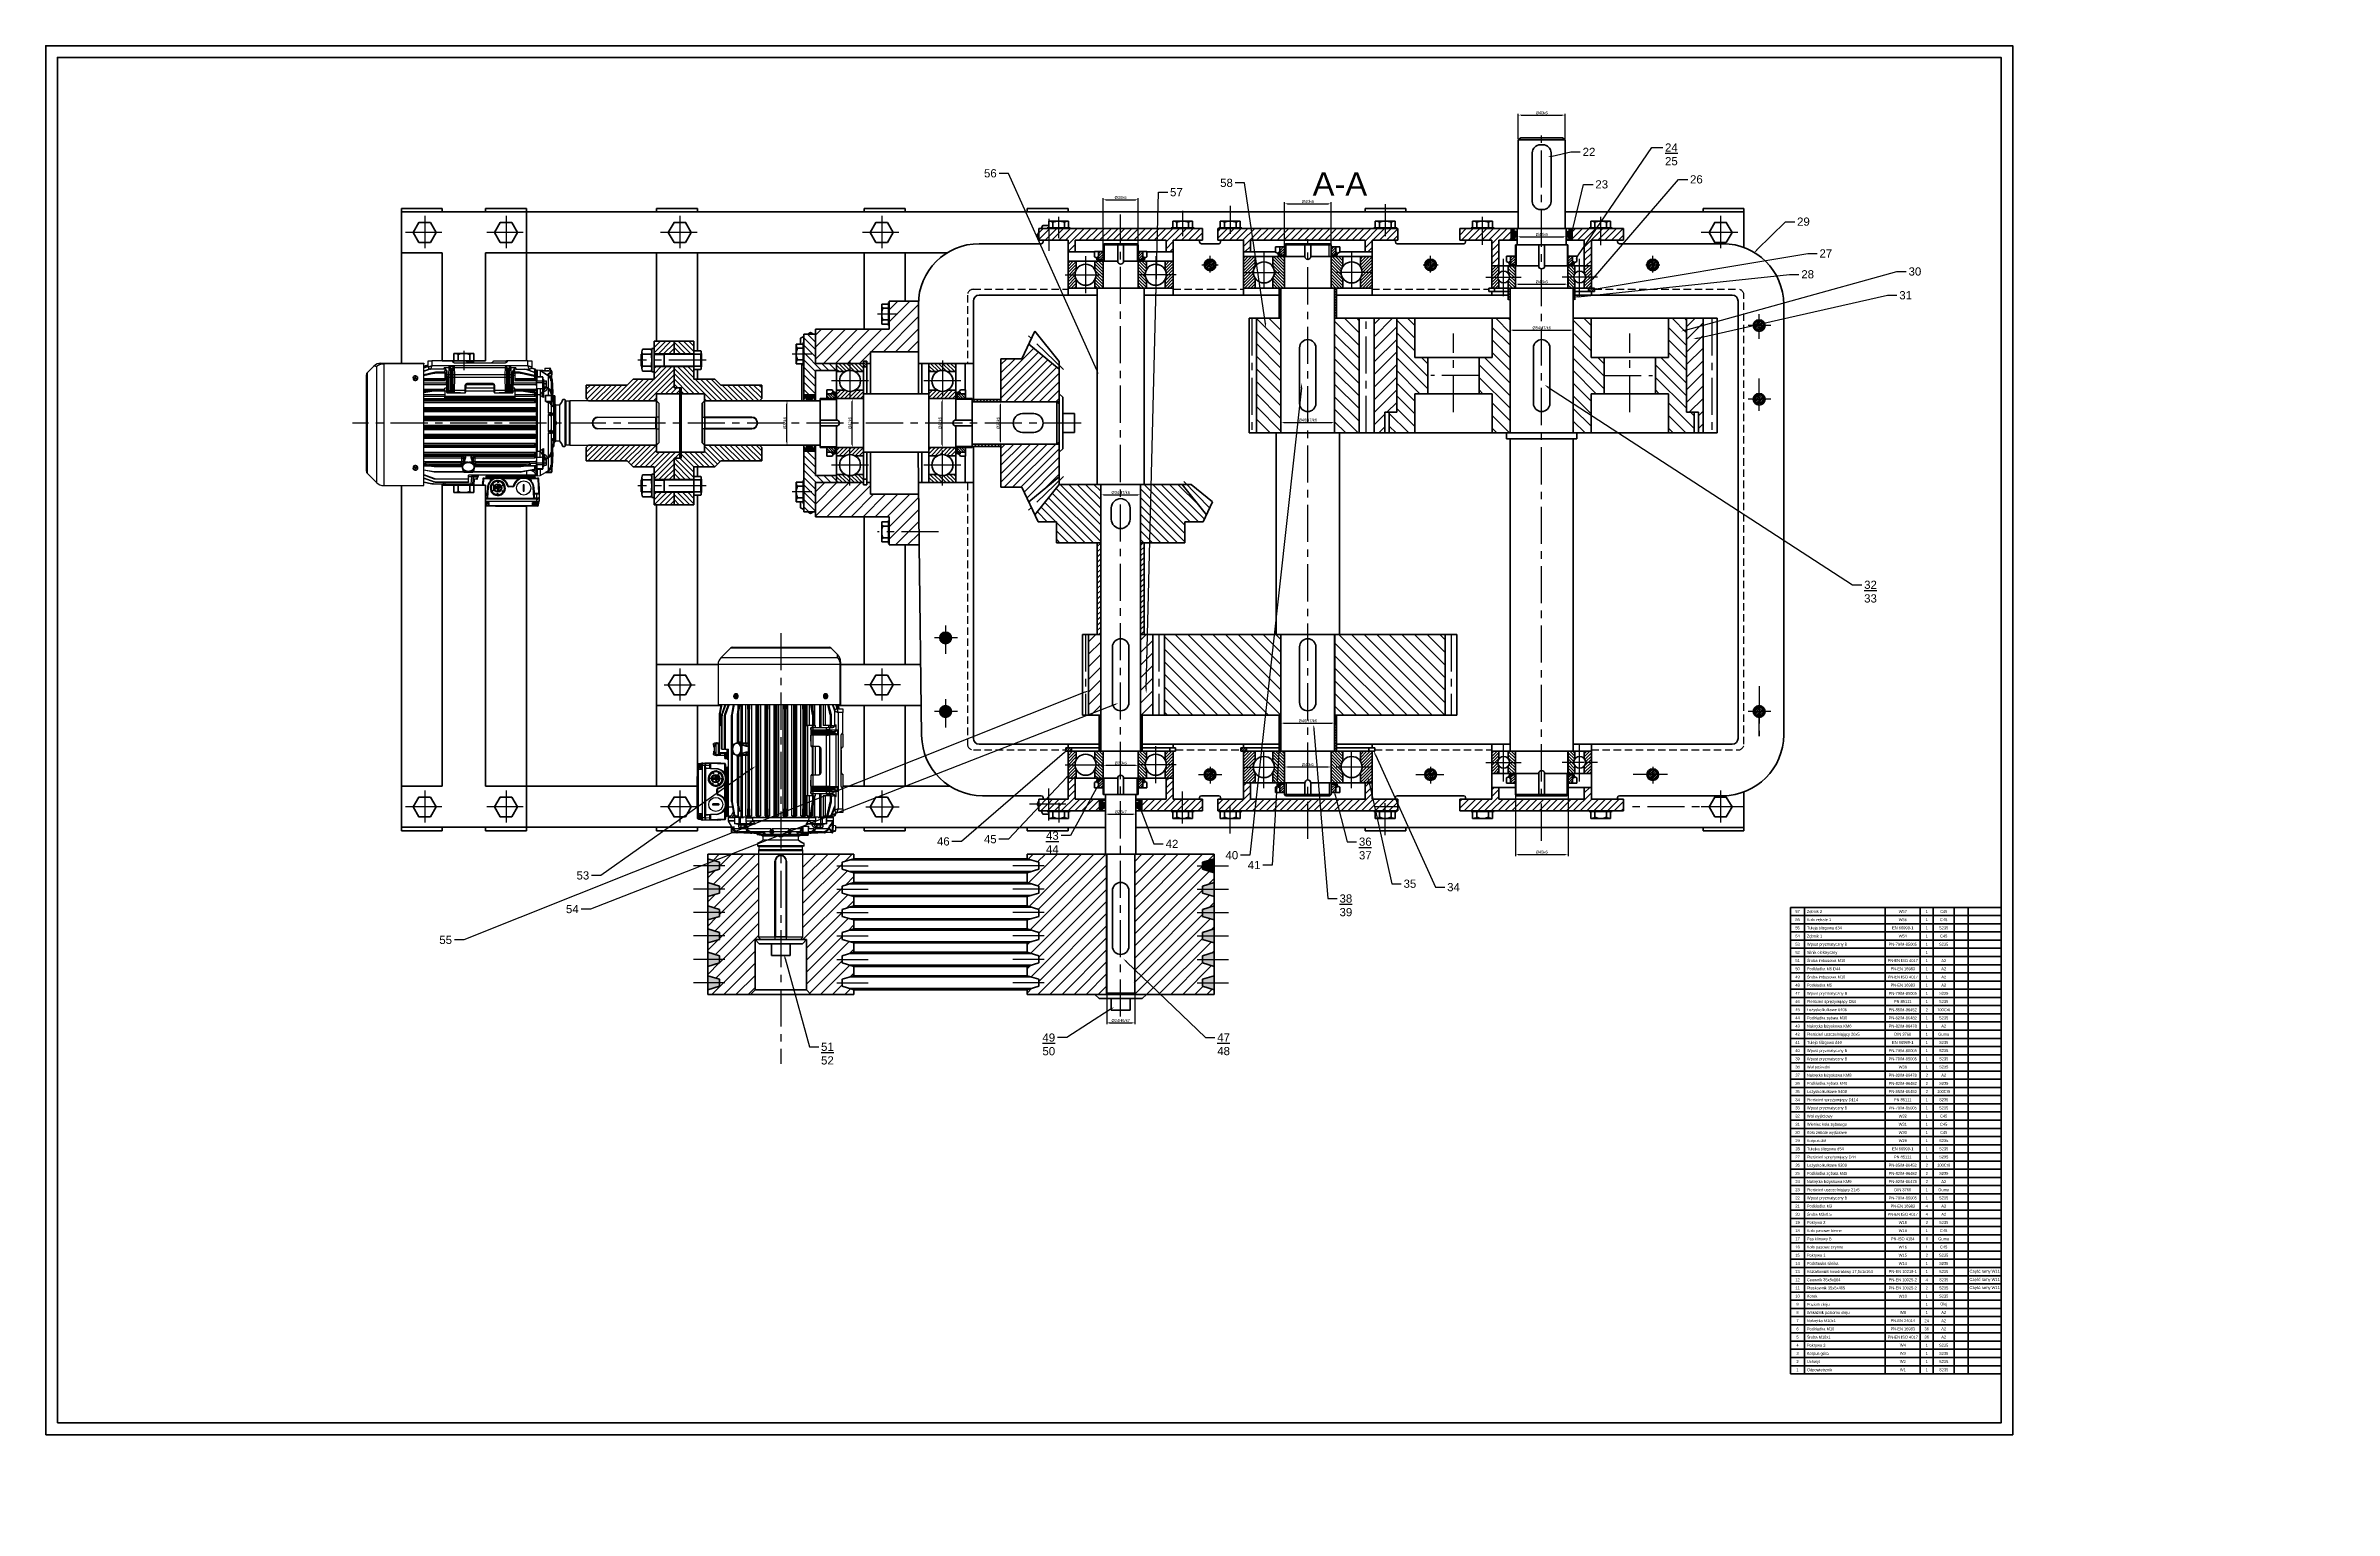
# Model space of a CAD drawing. Header units: millimetres. Extents: x 184 to 2141, y 95 to 1347.
import ezdxf
from ezdxf import colors
from ezdxf.entities.mleader import LeaderData, LeaderLine
from ezdxf.enums import TextEntityAlignment as Align
from ezdxf.math import Vec2, Vec3

# ---------------------------------------------------------------- set-up
doc = ezdxf.new("R2010")
doc.units = ezdxf.units.MM
doc.linetypes.add('CENTER', pattern=[50.8, 31.75, -6.35, 6.35, -6.35])
doc.linetypes.add('DASHED2', pattern=[9.525, 6.35, -3.175])
for name, color, linetype in [('chuda', 61, 'Continuous'), ('kreskowana', 211, 'DASHED2'), ('oś', 151, 'CENTER')]:
    doc.layers.add(name, color=color, linetype=linetype)
for name, color, linetype, lineweight in [('gruba', 7, 'Continuous', 50), ('Linia gruba', 7, 'Continuous', 50), ('Wymiary', 4, 'Continuous', 13)]:
    doc.layers.add(name, color=color, linetype=linetype, lineweight=lineweight)
doc.styles.get("Standard").update_dxf_attribs({"font": 'arial.ttf'})
doc.dimstyles.new('ISO-25', dxfattribs={"dimtxt": 2.5, "dimasz": 2.5, "dimexe": 1.25, "dimexo": 0.625, "dimtad": 1, "dimtxsty": 'Standard', "dimcen": 2.5, "dimadec": 0, "dimazin": 0, "dimtfac": 1, "dimtmove": 0, "dimatfit": 3, "dimfxl": 1, "dimarcsym": 0})
pattern_1 = [(135, (-2226.1815, 502.272), (-1.3245878, -1.3245878), [])]
pattern_2 = [(135, (943.3455, 624.916), (-5.388154, -5.388154), [])]
pattern_3 = [(45, (943.3455, 436.616), (-5.16365, 5.16365), [])]
pattern_4 = [(45, (943.3455, 436.6161), (-1.077631, 1.077631), [])]
pattern_5 = [(135, (943.3455, 436.6161), (-0.5163647, -0.5163647), [])]
pattern_6 = [(45, (1098.3455, 432.6242), (-1.077631, 1.077631), [])]
pattern_7 = [(135, (1098.3455, 432.6242), (-0.5163647, -0.5163647), [])]
pattern_8 = [(45, (1295.8455, 891.2257), (-1.077631, 1.077631), [])]
pattern_9 = [(135, (1295.8455, 891.2257), (-0.5163647, -0.5163647), [])]
pattern_10 = [(45, (-2226.1815, 502.272), (-0.7857724, 0.7857724), [])]
pattern_11 = [(225, (1262.9598, 1447.423), (1.077631, -1.077631), [])]
pattern_12 = [(315, (1262.9598, 1447.423), (0.5163647, 0.5163647), [])]
pattern_13 = [(225, (1427.9598, 1451.4203), (1.077631, -1.077631), [])]
pattern_14 = [(315, (1427.9598, 1451.4203), (0.5163647, 0.5163647), [])]
pattern_15 = [(225, (1630.4598, 992.8188), (1.077631, -1.077631), [])]
pattern_16 = [(315, (1630.4598, 992.8188), (0.5163647, 0.5163647), [])]
pattern_17 = [(315, (575.842, 1190.5373), (1.077631, 1.077631), [])]
pattern_18 = [(45, (575.842, 1190.5373), (-0.5163647, 0.5163647), [])]
pattern_19 = [(135, (1246.5532, 870.9147), (-1.077631, -1.077631), [])]
pattern_20 = [(225, (1246.5532, 870.9147), (0.5163647, -0.5163647), [])]

# ---------------------------------------------------------------- blocks, each defined once
blk = doc.blocks.new('Rubryka_elementu')
at = {"layer": 'Linia gruba'}
for p, q in [((-180, 0), (-180, 7)), ((-180, 7), (-168, 7)), ((-180, 0), (0, 0)), ((-168, 7), (-168, 0)), ((-168, 7), (-98, 7)), ((-99, 7), (-99, 0)), ((-68, 7), (-98, 7)), ((-69, 0), (-69, 7)), ((-68, 7), (-58, 7)), ((-58, 7), (-58, 0)), ((-58, 7), (-40, 7)), ((-40, 7), (-40, 0)), ((-40, 7), (0, 7)), ((-28, 7), (-28, 0)), ((0, 7), (0, 0))]:
    blk.add_line(p, q, dxfattribs=at)
at = {"layer": 'Linia gruba', "width": 0.85, "flags": 4}
for tag, p in [('A_POZ', (-174, 3.5)), ('ATR_NR_RYS', (-84, 3.5)), ('A_SZT', (-63.5, 3.5)), ('ATR_MAT', (-49, 3.5)), ('A_MAS', (-34, 3.5)), ('ATR_UWAGI', (-14, 3.5))]:
    blk.add_attdef(tag, text='', height=2.5, dxfattribs=at).set_placement(p, align=Align.MIDDLE)
blk.add_attdef('ATR_NAZWA_ELEM', text='', height=2.5, dxfattribs=at).set_placement((-166, 3.5), align=Align.MIDDLE_LEFT)
blk = doc.blocks.new('*U32')
at = {"layer": 'oś'}
blk.add_line((-13.4, 0), (13.4, 0), dxfattribs=at)
blk = doc.blocks.new('*U33')
at = {"layer": 'gruba', "color": 0, "linetype": 'ByBlock', "lineweight": -2, "transparency": 16777216}
for p in [(0, 0), (0, -20), (0, -40), (0, -60), (0, -80), (0, -100)]:
    blk.add_blockref('*U32', p, dxfattribs=at)
blk = doc.blocks.new('*U34')
at = {"layer": 'oś'}
blk.add_line((-13.4, 0), (13.4, 0), dxfattribs=at)
blk = doc.blocks.new('*U35')
at = {"layer": 'gruba', "color": 0, "linetype": 'ByBlock', "lineweight": -2, "transparency": 16777216}
for p in [(0, 0), (0, -20), (0, -40), (0, -60), (0, -80), (0, -100)]:
    blk.add_blockref('*U34', p, dxfattribs=at)
blk = doc.blocks.new('*U36')
at = {"layer": 'oś'}
blk.add_line((-13.4, 0), (13.4, 0), dxfattribs=at)
blk = doc.blocks.new('*U37')
at = {"layer": 'gruba', "color": 0, "linetype": 'ByBlock', "lineweight": -2, "transparency": 16777216}
for p in [(0, 0), (0, -20), (0, -40), (0, -60), (0, -80), (0, -100)]:
    blk.add_blockref('*U36', p, dxfattribs=at)
blk = doc.blocks.new('*U38')
at = {"layer": 'oś'}
blk.add_line((-13.4, 0), (13.4, 0), dxfattribs=at)
blk = doc.blocks.new('*U39')
at = {"layer": 'gruba', "color": 0, "linetype": 'ByBlock', "lineweight": -2, "transparency": 16777216}
for p in [(0, 0), (0, -20), (0, -40), (0, -60), (0, -80), (0, -100)]:
    blk.add_blockref('*U38', p, dxfattribs=at)
blk = doc.blocks.new('*D40')
at = {"layer": 'chuda', "color": 0, "lineweight": -2, "transparency": 16777216}
for p, q in [((1088.1, 1163.7), (1088.1, 1216.9)), ((1090.6, 1215.7), (1115.7, 1215.7)), ((1118.2, 1163.7), (1118.2, 1216.9))]:
    blk.add_line(p, q, dxfattribs=at)
at = {"layer": 'chuda', "color": 0, "transparency": 16777216}
for points in [[(1090.6, 1216.1), (1090.6, 1215.2), (1088.1, 1215.7)], [(1115.7, 1216.1), (1115.7, 1215.2), (1118.2, 1215.7)]]:
    blk.add_solid(points, dxfattribs=at)
at = {"layer": 'DEFPOINTS', "color": 0, "transparency": 16777216}
for p in [(1118.2, 1215.7), (1088.1, 1163.1), (1118.2, 1163.1)]:
    blk.add_point(p, dxfattribs=at)
at = {"layer": 'chuda', "color": 0, "transparency": 16777216, "insert": (1103.1, 1217.6), "char_height": 2.5, "attachment_point": 5}
blk.add_mtext('%%C30k6', dxfattribs=at)
blk = doc.blocks.new('*D41')
at = {"layer": 'chuda', "color": 0, "lineweight": -2, "transparency": 16777216}
for p, q in [((1086.2, 971.6), (1086.2, 962)), ((1088.7, 963.3), (1117.7, 963.3)), ((1120.2, 971.6), (1120.2, 962))]:
    blk.add_line(p, q, dxfattribs=at)
at = {"layer": 'chuda', "color": 0, "transparency": 16777216}
for points in [[(1088.7, 963.7), (1088.7, 962.9), (1086.2, 963.3)], [(1117.7, 963.7), (1117.7, 962.9), (1120.2, 963.3)]]:
    blk.add_solid(points, dxfattribs=at)
at = {"layer": 'DEFPOINTS', "color": 0, "transparency": 16777216}
for p in [(1086.2, 972.3), (1120.2, 972.3), (1120.2, 963.3)]:
    blk.add_point(p, dxfattribs=at)
at = {"layer": 'chuda', "color": 0, "transparency": 16777216, "insert": (1103.2, 965.3), "char_height": 2.5, "attachment_point": 5}
blk.add_mtext('%%C34H7/k6', dxfattribs=at)
blk = doc.blocks.new('*D42')
at = {"layer": 'chuda', "color": 0, "lineweight": -2, "transparency": 16777216}
for p, q in [((1088.2, 743.3), (1088.2, 730.7)), ((1090.7, 732), (1115.7, 732)), ((1118.2, 743.3), (1118.2, 730.7))]:
    blk.add_line(p, q, dxfattribs=at)
at = {"layer": 'chuda', "color": 0, "transparency": 16777216}
for points in [[(1090.7, 732.4), (1090.7, 731.5), (1088.2, 732)], [(1115.7, 732.4), (1115.7, 731.5), (1118.2, 732)]]:
    blk.add_solid(points, dxfattribs=at)
at = {"layer": 'DEFPOINTS', "color": 0, "transparency": 16777216}
for p in [(1088.2, 744), (1118.2, 744), (1118.2, 732)]:
    blk.add_point(p, dxfattribs=at)
at = {"layer": 'chuda', "color": 0, "transparency": 16777216, "insert": (1103.2, 733.9), "char_height": 2.5, "attachment_point": 5, "rotation": 359.9896}
blk.add_mtext('%%C30k6', dxfattribs=at)
blk = doc.blocks.new('*D43')
at = {"layer": 'chuda', "color": 0, "lineweight": -2, "transparency": 16777216}
for p, q in [((1090.2, 706.3), (1090.2, 688.9)), ((1116.2, 706.3), (1116.2, 688.9)), ((1092.7, 690.2), (1113.7, 690.2))]:
    blk.add_line(p, q, dxfattribs=at)
at = {"layer": 'chuda', "color": 0, "transparency": 16777216}
for points in [[(1092.7, 690.6), (1092.7, 689.7), (1090.2, 690.2)], [(1113.7, 690.6), (1113.7, 689.7), (1116.2, 690.2)]]:
    blk.add_solid(points, dxfattribs=at)
at = {"layer": 'DEFPOINTS', "color": 0, "transparency": 16777216}
for p in [(1090.2, 707), (1116.2, 707), (1116.2, 690.2)]:
    blk.add_point(p, dxfattribs=at)
at = {"layer": 'chuda', "color": 0, "transparency": 16777216, "insert": (1103.2, 692.1), "char_height": 2.5, "attachment_point": 5}
blk.add_mtext('%%C26k7', dxfattribs=at)
blk = doc.blocks.new('*D44')
at = {"layer": 'chuda', "color": 0, "lineweight": -2, "transparency": 16777216}
for p, q in [((1091.2, 655.3), (1091.2, 510.4)), ((1115.2, 655.3), (1115.2, 510.4)), ((1093.7, 511.6), (1112.7, 511.6))]:
    blk.add_line(p, q, dxfattribs=at)
at = {"layer": 'chuda', "color": 0, "transparency": 16777216}
for points in [[(1093.7, 512.1), (1093.7, 511.2), (1091.2, 511.6)], [(1112.7, 512.1), (1112.7, 511.2), (1115.2, 511.6)]]:
    blk.add_solid(points, dxfattribs=at)
at = {"layer": 'DEFPOINTS', "color": 0, "transparency": 16777216}
for p in [(1091.2, 656), (1115.2, 656), (1115.2, 511.6)]:
    blk.add_point(p, dxfattribs=at)
at = {"layer": 'chuda', "color": 0, "transparency": 16777216, "insert": (1103.2, 513.6), "char_height": 2.5, "attachment_point": 5}
blk.add_mtext('%%C24H6/k7', dxfattribs=at)
blk = doc.blocks.new('*D45')
at = {"layer": 'chuda', "color": 0, "lineweight": -2, "transparency": 16777216}
for p, q in [((1240.2, 1016.9), (1240.2, 1026.5)), ((1242.7, 1025.2), (1283.7, 1025.2)), ((1286.2, 1016.9), (1286.2, 1026.5))]:
    blk.add_line(p, q, dxfattribs=at)
at = {"layer": 'chuda', "color": 0, "transparency": 16777216}
for points in [[(1242.7, 1025.6), (1242.7, 1024.8), (1240.2, 1025.2)], [(1283.7, 1025.6), (1283.7, 1024.8), (1286.2, 1025.2)]]:
    blk.add_solid(points, dxfattribs=at)
at = {"layer": 'DEFPOINTS', "color": 0, "transparency": 16777216}
for p in [(1286.2, 1025.2), (1240.2, 1016.3), (1286.2, 1016.3)]:
    blk.add_point(p, dxfattribs=at)
at = {"layer": 'chuda', "color": 0, "transparency": 16777216, "insert": (1263.2, 1027.2), "char_height": 2.5, "attachment_point": 5}
blk.add_mtext('%%C46H7/k6', dxfattribs=at)
blk = doc.blocks.new('*D46')
at = {"layer": 'chuda', "color": 0, "lineweight": -2, "transparency": 16777216}
for p, q in [((1243.2, 1167.7), (1243.2, 1213.5)), ((1283.2, 1167.7), (1283.2, 1213.5)), ((1245.7, 1212.2), (1280.7, 1212.2))]:
    blk.add_line(p, q, dxfattribs=at)
at = {"layer": 'chuda', "color": 0, "transparency": 16777216}
for points in [[(1245.7, 1212.6), (1245.7, 1211.8), (1243.2, 1212.2)], [(1280.7, 1212.6), (1280.7, 1211.8), (1283.2, 1212.2)]]:
    blk.add_solid(points, dxfattribs=at)
at = {"layer": 'DEFPOINTS', "color": 0, "transparency": 16777216}
for p in [(1283.2, 1212.2), (1243.2, 1167.1), (1283.2, 1167.1)]:
    blk.add_point(p, dxfattribs=at)
at = {"layer": 'chuda', "color": 0, "transparency": 16777216, "insert": (1263.2, 1214.2), "char_height": 2.5, "attachment_point": 5}
blk.add_mtext('%%C40k6', dxfattribs=at)
blk = doc.blocks.new('*D47')
at = {"layer": 'chuda', "color": 0, "lineweight": -2, "transparency": 16777216}
for p, q in [((1240.2, 843.2), (1240.2, 766.8)), ((1286.2, 843.2), (1286.2, 766.8)), ((1242.7, 768), (1283.7, 768))]:
    blk.add_line(p, q, dxfattribs=at)
at = {"layer": 'chuda', "color": 0, "transparency": 16777216}
for points in [[(1242.7, 768.5), (1242.7, 767.6), (1240.2, 768)], [(1283.7, 768.5), (1283.7, 767.6), (1286.2, 768)]]:
    blk.add_solid(points, dxfattribs=at)
at = {"layer": 'DEFPOINTS', "color": 0, "transparency": 16777216}
for p in [(1240.2, 843.9), (1286.2, 843.9), (1286.2, 768)]:
    blk.add_point(p, dxfattribs=at)
at = {"layer": 'chuda', "color": 0, "transparency": 16777216, "insert": (1263.2, 770), "char_height": 2.5, "attachment_point": 5}
blk.add_mtext('%%C46H7/k6', dxfattribs=at)
blk = doc.blocks.new('*D48')
at = {"layer": 'chuda', "color": 0, "lineweight": -2, "transparency": 16777216}
for p, q in [((1243.2, 743.3), (1243.2, 729.2)), ((1245.7, 730.5), (1280.7, 730.5)), ((1283.2, 743.3), (1283.2, 729.2))]:
    blk.add_line(p, q, dxfattribs=at)
at = {"layer": 'chuda', "color": 0, "transparency": 16777216}
for points in [[(1245.7, 730.9), (1245.7, 730.1), (1243.2, 730.5)], [(1280.7, 730.9), (1280.7, 730.1), (1283.2, 730.5)]]:
    blk.add_solid(points, dxfattribs=at)
at = {"layer": 'DEFPOINTS', "color": 0, "transparency": 16777216}
for p in [(1243.2, 744), (1283.2, 744), (1283.2, 730.5)]:
    blk.add_point(p, dxfattribs=at)
at = {"layer": 'chuda', "color": 0, "transparency": 16777216, "insert": (1263.2, 732.5), "char_height": 2.5, "attachment_point": 5}
blk.add_mtext('%%C40k6', dxfattribs=at)
blk = doc.blocks.new('*D49')
at = {"layer": 'chuda', "color": 0, "lineweight": -2, "transparency": 16777216}
for p, q in [((1440.7, 743.3), (1440.7, 654.3)), ((1485.7, 743.3), (1485.7, 654.3)), ((1443.2, 655.6), (1483.2, 655.6))]:
    blk.add_line(p, q, dxfattribs=at)
at = {"layer": 'chuda', "color": 0, "transparency": 16777216}
for points in [[(1443.2, 656), (1443.2, 655.2), (1440.7, 655.6)], [(1483.2, 656), (1483.2, 655.2), (1485.7, 655.6)]]:
    blk.add_solid(points, dxfattribs=at)
at = {"layer": 'DEFPOINTS', "color": 0, "transparency": 16777216}
for p in [(1440.7, 744), (1485.7, 744), (1485.7, 655.6)]:
    blk.add_point(p, dxfattribs=at)
at = {"layer": 'chuda', "color": 0, "transparency": 16777216, "insert": (1463.2, 657.6), "char_height": 2.5, "attachment_point": 5}
blk.add_mtext('%%C45k6', dxfattribs=at)
blk = doc.blocks.new('*D50')
at = {"layer": 'chuda', "color": 0, "lineweight": -2, "transparency": 16777216}
for p, q in [((1436.2, 1016.9), (1436.2, 1105.4)), ((1438.7, 1104.2), (1487.7, 1104.2)), ((1490.2, 1016.9), (1490.2, 1105.4))]:
    blk.add_line(p, q, dxfattribs=at)
at = {"layer": 'chuda', "color": 0, "transparency": 16777216}
for points in [[(1438.7, 1104.6), (1438.7, 1103.7), (1436.2, 1104.2)], [(1487.7, 1104.6), (1487.7, 1103.7), (1490.2, 1104.2)]]:
    blk.add_solid(points, dxfattribs=at)
at = {"layer": 'DEFPOINTS', "color": 0, "transparency": 16777216}
for p in [(1490.2, 1104.2), (1436.2, 1016.3), (1490.2, 1016.3)]:
    blk.add_point(p, dxfattribs=at)
at = {"layer": 'chuda', "color": 0, "transparency": 16777216, "insert": (1463.2, 1106.1), "char_height": 2.5, "attachment_point": 5}
blk.add_mtext('%%C54H7/k6', dxfattribs=at)
blk = doc.blocks.new('*D51')
at = {"layer": 'chuda', "color": 0, "lineweight": -2, "transparency": 16777216}
for p, q in [((1440.7, 1148.9), (1440.7, 1142.3)), ((1443.2, 1143.5), (1483.2, 1143.5)), ((1485.7, 1148.9), (1485.7, 1142.3))]:
    blk.add_line(p, q, dxfattribs=at)
at = {"layer": 'chuda', "color": 0, "transparency": 16777216}
for points in [[(1443.2, 1143.9), (1443.2, 1143.1), (1440.7, 1143.5)], [(1483.2, 1143.9), (1483.2, 1143.1), (1485.7, 1143.5)]]:
    blk.add_solid(points, dxfattribs=at)
at = {"layer": 'DEFPOINTS', "color": 0, "transparency": 16777216}
for p in [(1440.7, 1149.6), (1485.7, 1149.6), (1485.7, 1143.5)]:
    blk.add_point(p, dxfattribs=at)
at = {"layer": 'chuda', "color": 0, "transparency": 16777216, "insert": (1463.2, 1145.5), "char_height": 2.5, "attachment_point": 5}
blk.add_mtext('%%C45k6', dxfattribs=at)
blk = doc.blocks.new('*D52')
at = {"layer": 'chuda', "color": 0, "lineweight": -2, "transparency": 16777216}
for p, q in [((1442.2, 1190.4), (1442.2, 1182.8)), ((1444.7, 1184), (1481.7, 1184)), ((1484.2, 1190.4), (1484.2, 1182.8))]:
    blk.add_line(p, q, dxfattribs=at)
at = {"layer": 'chuda', "color": 0, "transparency": 16777216}
for points in [[(1444.7, 1184.4), (1444.7, 1183.6), (1442.2, 1184)], [(1481.7, 1184.4), (1481.7, 1183.6), (1484.2, 1184)]]:
    blk.add_solid(points, dxfattribs=at)
at = {"layer": 'DEFPOINTS', "color": 0, "transparency": 16777216}
for p in [(1442.2, 1191.1), (1484.2, 1191.1), (1484.2, 1184)]:
    blk.add_point(p, dxfattribs=at)
at = {"layer": 'chuda', "color": 0, "transparency": 16777216, "insert": (1463.2, 1186), "char_height": 2.5, "attachment_point": 5}
blk.add_mtext('%%C42k6', dxfattribs=at)
blk = doc.blocks.new('*D53')
at = {"layer": 'chuda', "color": 0, "lineweight": -2, "transparency": 16777216}
for p, q in [((1443.2, 1267.7), (1443.2, 1289.3)), ((1445.7, 1288.1), (1480.7, 1288.1)), ((1483.2, 1267.7), (1483.2, 1289.3))]:
    blk.add_line(p, q, dxfattribs=at)
at = {"layer": 'chuda', "color": 0, "transparency": 16777216}
for points in [[(1445.7, 1288.5), (1445.7, 1287.7), (1443.2, 1288.1)], [(1480.7, 1288.5), (1480.7, 1287.7), (1483.2, 1288.1)]]:
    blk.add_solid(points, dxfattribs=at)
at = {"layer": 'DEFPOINTS', "color": 0, "transparency": 16777216}
for p in [(1483.2, 1288.1), (1443.2, 1267.1), (1483.2, 1267.1)]:
    blk.add_point(p, dxfattribs=at)
at = {"layer": 'chuda', "color": 0, "transparency": 16777216, "insert": (1463.2, 1290), "char_height": 2.5, "attachment_point": 5}
blk.add_mtext('%%C40k6', dxfattribs=at)
blk = doc.blocks.new('*D54')
at = {"layer": 'chuda', "color": 0, "lineweight": -2, "transparency": 16777216}
for p, q in [((845.6, 1043.7), (816.6, 1043.7)), ((817.8, 1008.2), (817.8, 1041.2)), ((845.6, 1005.7), (816.6, 1005.7))]:
    blk.add_line(p, q, dxfattribs=at)
at = {"layer": 'chuda', "color": 0, "transparency": 16777216}
for points in [[(817.4, 1041.2), (818.3, 1041.2), (817.8, 1043.7)], [(817.4, 1008.2), (818.3, 1008.2), (817.8, 1005.7)]]:
    blk.add_solid(points, dxfattribs=at)
at = {"layer": 'DEFPOINTS', "color": 0, "transparency": 16777216}
for p in [(817.8, 1043.7), (846.2, 1043.7), (846.2, 1005.7)]:
    blk.add_point(p, dxfattribs=at)
at = {"layer": 'chuda', "color": 0, "transparency": 16777216, "insert": (815.9, 1024.7), "char_height": 2.5, "attachment_point": 5, "rotation": 90}
blk.add_mtext('%%C38k6', dxfattribs=at)
blk = doc.blocks.new('*D55')
at = {"layer": 'chuda', "color": 0, "lineweight": -2, "transparency": 16777216}
for p, q in [((860.8, 1045.7), (874.8, 1045.7)), ((873.6, 1006.2), (873.6, 1043.2)), ((860.8, 1003.7), (874.8, 1003.7))]:
    blk.add_line(p, q, dxfattribs=at)
at = {"layer": 'chuda', "color": 0, "transparency": 16777216}
for points in [[(873.2, 1043.2), (874, 1043.2), (873.6, 1045.7)], [(873.2, 1006.2), (874, 1006.2), (873.6, 1003.7)]]:
    blk.add_solid(points, dxfattribs=at)
at = {"layer": 'DEFPOINTS', "color": 0, "transparency": 16777216}
for p in [(860.2, 1045.7), (873.6, 1045.7), (860.2, 1003.7)]:
    blk.add_point(p, dxfattribs=at)
at = {"layer": 'chuda', "color": 0, "transparency": 16777216, "insert": (871.6, 1024.7), "char_height": 2.5, "attachment_point": 5, "rotation": 90}
blk.add_mtext('%%C42k6', dxfattribs=at)
blk = doc.blocks.new('*D56')
at = {"layer": 'chuda', "color": 0, "lineweight": -2, "transparency": 16777216}
for p, q in [((939.8, 1045.7), (951.9, 1045.7)), ((950.6, 1006.2), (950.6, 1043.2)), ((939.8, 1003.7), (951.9, 1003.7))]:
    blk.add_line(p, q, dxfattribs=at)
at = {"layer": 'chuda', "color": 0, "transparency": 16777216}
for points in [[(950.2, 1043.2), (951, 1043.2), (950.6, 1045.7)], [(950.2, 1006.2), (951, 1006.2), (950.6, 1003.7)]]:
    blk.add_solid(points, dxfattribs=at)
at = {"layer": 'DEFPOINTS', "color": 0, "transparency": 16777216}
for p in [(939.2, 1045.7), (950.6, 1045.7), (939.2, 1003.7)]:
    blk.add_point(p, dxfattribs=at)
at = {"layer": 'chuda', "color": 0, "transparency": 16777216, "insert": (948.6, 1024.7), "char_height": 2.5, "attachment_point": 5, "rotation": 90}
blk.add_mtext('%%C42k6', dxfattribs=at)
blk = doc.blocks.new('*D57')
at = {"layer": 'chuda', "color": 0, "lineweight": -2, "transparency": 16777216}
for p, q in [((1000.1, 1042.7), (999.1, 1042.7)), ((1000.4, 1009.2), (1000.4, 1040.2)), ((1000.1, 1006.7), (999.1, 1006.7))]:
    blk.add_line(p, q, dxfattribs=at)
at = {"layer": 'chuda', "color": 0, "transparency": 16777216}
for points in [[(1000, 1040.2), (1000.8, 1040.2), (1000.4, 1042.7)], [(1000, 1009.2), (1000.8, 1009.2), (1000.4, 1006.7)]]:
    blk.add_solid(points, dxfattribs=at)
at = {"layer": 'DEFPOINTS', "color": 0, "transparency": 16777216}
for p in [(1000.4, 1042.7), (1000.7, 1042.7), (1000.7, 1006.7)]:
    blk.add_point(p, dxfattribs=at)
at = {"layer": 'chuda', "color": 0, "transparency": 16777216, "insert": (998.4, 1024.7), "char_height": 2.5, "attachment_point": 5, "rotation": 90}
blk.add_mtext('%%C36k6', dxfattribs=at)

msp = doc.modelspace()

# ---------------------------------------------------------------- hatches: boundary and pattern name
at = {"layer": 'chuda'}
h = msp.add_hatch(dxfattribs=at)
h.set_pattern_fill('ANSI31', color=256, scale=1.3)
h.set_pattern_definition([(45, (-2226.1815, 502.272), (-2.9185832, 2.9185832), [])])
h.paths.add_polyline_path([(1103.153, 1191.073), (1050.143, 1191.073), (1050.143, 1185.293), (1041.588, 1185.293), (1041.588, 1181.073), (1055.143, 1181.073), (1058.143, 1181.073), (1058.143, 1178.073), (1058.143, 1171.073), (1064.143, 1171.073), (1064.143, 1181.073), (1103.153, 1181.073)])
h.paths.add_polyline_path([(1134.619, 1191.073), (1103.153, 1191.073), (1103.153, 1181.073), (1134.375, 1181.073)])
h.paths.add_polyline_path([(1134.619, 1191.073), (1134.375, 1181.073), (1142.162, 1181.073), (1142.162, 1171.073), (1148.162, 1171.073), (1148.162, 1181.073), (1173.153, 1181.073), (1173.153, 1191.073)])
h.paths.add_polyline_path([(1050.143, 1191.073), (1041.588, 1191.073), (1041.588, 1185.293), (1050.143, 1185.293)], flags=17)
h.paths.add_polyline_path([(1041.588, 1191.073), (1040.36, 1191.073), (1033.153, 1191.073), (1033.153, 1185.293), (1041.588, 1185.293)])
h.paths.add_polyline_path([(1041.588, 1185.293), (1033.153, 1185.293), (1033.153, 1181.073), (1041.588, 1181.073)])
h.paths.add_polyline_path([(1263.153, 1191.073), (1214.879, 1191.073), (1216.36, 1181.073), (1263.153, 1181.073), (1303.153, 1181.073), (1312.162, 1181.073), (1312.162, 1171.073), (1318.153, 1171.073), (1318.153, 1181.073), (1328.162, 1181.073), (1340.153, 1181.073), (1340.153, 1191.073)])
h.paths.add_polyline_path([(1214.879, 1191.073), (1186.153, 1191.073), (1186.153, 1181.073), (1203.605, 1181.073), (1208.153, 1181.073), (1208.153, 1171.073), (1214.144, 1171.073), (1214.144, 1181.073), (1216.36, 1181.073)])
h.paths.add_polyline_path([(1437.044, 1190.211), (1439.948, 1190.211), (1439.948, 1191.073), (1412.653, 1191.073), (1412.653, 1181.073), (1420.653, 1181.073), (1420.653, 1171.073), (1420.653, 1159.073), (1426.653, 1159.073), (1426.653, 1181.073), (1442.153, 1181.073), (1442.153, 1181.888), (1437.044, 1181.888)])
h.paths.add_polyline_path([(1412.653, 1191.073), (1393.153, 1191.073), (1393.153, 1181.073), (1412.653, 1181.073)])
h.paths.add_polyline_path([(1513.653, 1191.073), (1486.357, 1191.073), (1486.357, 1190.211), (1489.261, 1190.211), (1489.261, 1181.888), (1484.153, 1181.888), (1484.153, 1181.073), (1499.653, 1181.073), (1499.653, 1170.499), (1505.653, 1175.186), (1505.653, 1181.073), (1513.187, 1181.073), (1513.653, 1181.437)])
h.paths.add_polyline_path([(1525.987, 1191.073), (1513.653, 1191.073), (1513.653, 1181.437)], flags=17)
h.paths.add_polyline_path([(1533.153, 1191.073), (1525.987, 1191.073), (1513.653, 1181.437), (1513.653, 1181.073), (1533.153, 1181.073)])
h.paths.add_polyline_path([(1505.653, 1171.073), (1505.653, 1175.186), (1499.653, 1170.499), (1499.653, 1159.073), (1505.653, 1159.073)])
h.paths.add_polyline_path([(1533.153, 702.972), (1505.653, 702.972), (1505.653, 712.972), (1499.653, 712.972), (1499.653, 702.972), (1484.153, 702.972), (1463.153, 702.972), (1463.153, 692.972), (1533.153, 692.972)])
h.paths.add_polyline_path([(1463.153, 702.972), (1426.653, 702.972), (1426.653, 712.972), (1420.653, 712.972), (1420.653, 702.972), (1393.153, 702.972), (1393.153, 692.972), (1463.153, 692.972)])
h.paths.add_polyline_path([(1318.828, 702.972), (1318.153, 702.972), (1318.153, 705.98), (1315.684, 716.972), (1312.162, 716.972), (1312.162, 702.972), (1287.524, 702.972), (1290.102, 692.972), (1321.075, 692.972)])
h.paths.add_polyline_path([(1338.223, 702.972), (1333.153, 702.972), (1318.828, 702.972), (1321.075, 692.972), (1340.153, 692.972), (1340.153, 698.715)])
h.paths.add_polyline_path([(1287.524, 702.972), (1273.37, 702.972), (1274.187, 692.972), (1290.102, 692.972)])
h.paths.add_polyline_path([(1263.153, 702.972), (1236.03, 702.972), (1235.434, 692.972), (1263.153, 692.972)])
h.paths.add_polyline_path([(1273.37, 702.972), (1263.153, 702.972), (1263.153, 692.972), (1274.187, 692.972)])
h.paths.add_polyline_path([(1236.03, 702.972), (1214.144, 702.972), (1214.144, 716.972), (1208.153, 716.972), (1208.153, 712.972), (1208.153, 702.972), (1193.153, 702.972), (1186.153, 702.972), (1186.153, 692.972), (1235.434, 692.972)])
h.paths.add_polyline_path([(1156.162, 702.972), (1148.162, 702.972), (1148.162, 705.972), (1148.162, 712.972), (1148.162, 720.963), (1142.162, 720.963), (1142.162, 702.972), (1116.153, 702.972), (1116.153, 702.156), (1121.261, 702.156), (1121.261, 693.833), (1120.492, 693.833), (1120.819, 692.972), (1124.153, 692.972), (1156.162, 692.972)])
h.paths.add_polyline_path([(1173.153, 702.972), (1156.162, 702.972), (1156.162, 692.972), (1173.153, 692.972)])
h.paths.add_polyline_path([(1085.044, 702.156), (1090.153, 702.156), (1090.153, 702.972), (1077.366, 702.972), (1071.851, 692.972), (1087.948, 692.972), (1087.948, 693.833), (1085.044, 693.833)])
h.paths.add_polyline_path([(1077.366, 702.972), (1064.143, 702.972), (1064.143, 720.963), (1058.153, 720.963), (1058.153, 702.972), (1055.143, 702.972), (1041.588, 702.972), (1041.588, 698.752), (1050.143, 698.752), (1050.143, 692.972), (1071.851, 692.972)])
h.paths.add_polyline_path([(1041.588, 698.752), (1035.38, 698.752), (1033.153, 696.387), (1033.153, 692.972), (1041.588, 692.972)])
h.paths.add_polyline_path([(1050.143, 698.752), (1041.588, 698.752), (1041.588, 692.972), (1041.643, 692.972), (1050.143, 692.972)], flags=0)
h.paths.add_polyline_path([(1050.143, 698.752), (1041.588, 698.752), (1041.588, 692.972), (1050.143, 692.972)], flags=17)
h = msp.add_hatch(dxfattribs=at)
h.set_pattern_fill('ANSI31', color=256, scale=0.48, angle=180)
h.set_pattern_definition(pattern_13)
h.paths.add_polyline_path([(1243.153, 1168.323), (1240.153, 1168.323), (1239.153, 1168.9), (1239.153, 1175.323), (1243.153, 1175.323)])
h = msp.add_hatch(dxfattribs=at)
h.set_pattern_fill('ANSI31', color=256, scale=0.48, angle=180)
h.set_pattern_definition(pattern_13)
h.paths.add_polyline_path([(1283.153, 1168.323), (1286.153, 1168.323), (1287.153, 1168.9), (1287.153, 1175.323), (1283.153, 1175.323)])
h = msp.add_hatch(color=256, dxfattribs=at)
h.dxf.hatch_style = 1
h.paths.add_polyline_path([(1442.153, 1188.078), (1437.044, 1190.211), (1437.044, 1181.888), (1442.153, 1184.661)])
h = msp.add_hatch(color=256, dxfattribs=at)
h.dxf.hatch_style = 1
h.paths.add_polyline_path([(1484.153, 1188.078), (1489.261, 1190.211), (1489.261, 1181.888), (1484.153, 1184.661)])
h = msp.add_hatch(dxfattribs=at)
h.set_pattern_fill('ANSI31', color=256, scale=0.59)
h.set_pattern_definition([(45, (-2226.1815, 502.272), (-1.3245878, 1.3245878), [])])
h.paths.add_polyline_path([(1065.153, 743.965), (1058.153, 743.963), (1058.153, 732.463), (1064.153, 732.463, -0.11953509), (1065.153, 736.586)])
h.paths.add_polyline_path([(1065.153, 728.34, -0.11953509), (1064.153, 732.463), (1058.153, 732.463), (1058.153, 720.963), (1065.153, 720.963)])
h.paths.add_polyline_path([(1148.153, 743.963), (1141.153, 743.965), (1141.153, 736.586, -0.11953509), (1142.153, 732.463), (1148.153, 732.463)])
h.paths.add_polyline_path([(1148.153, 732.463), (1142.153, 732.463, -0.11953509), (1141.153, 728.34), (1141.153, 720.963), (1148.153, 720.963)])
h.paths.add_polyline_path([(1218.153, 735.446), (1218.153, 743.972), (1208.153, 743.972), (1208.153, 730.472), (1216.653, 730.472, -0.14747682)])
h.paths.add_polyline_path([(1218.153, 725.497, -0.14747682), (1216.653, 730.472), (1208.153, 730.472), (1208.153, 716.972), (1218.153, 716.972)])
h.paths.add_polyline_path([(1318.153, 743.972), (1308.153, 743.972), (1308.153, 735.446, -0.14747682), (1309.653, 730.472), (1318.153, 730.472)])
h.paths.add_polyline_path([(1318.153, 730.472), (1309.653, 730.472, -0.14747682), (1308.153, 725.497), (1308.153, 716.972), (1318.153, 716.972)])
h.paths.add_polyline_path([(1426.653, 743.972), (1420.653, 743.972), (1420.653, 734.472), (1425.653, 734.472, -0.16227766), (1426.653, 737.472)])
h.paths.add_polyline_path([(1426.653, 731.472, -0.16227766), (1425.653, 734.472), (1420.653, 734.472), (1420.653, 724.972), (1426.653, 724.972)])
h.paths.add_polyline_path([(1505.653, 743.972), (1499.653, 743.972), (1499.653, 737.472, -0.16227766), (1500.653, 734.472), (1505.653, 734.472)])
h.paths.add_polyline_path([(1505.653, 734.472), (1500.653, 734.472, -0.16227766), (1499.653, 731.472), (1499.653, 724.972), (1505.653, 724.972)])
h.paths.add_polyline_path([(1505.653, 1159.073), (1499.653, 1159.073), (1499.653, 1152.573, -0.16227766), (1500.653, 1149.573), (1505.653, 1149.573)])
h.paths.add_polyline_path([(1505.653, 1149.573), (1500.653, 1149.573, -0.16227766), (1499.653, 1146.573), (1499.653, 1140.073), (1503.348, 1140.073), (1505.653, 1140.073)])
h.paths.add_polyline_path([(1426.653, 1159.073), (1420.653, 1159.073), (1420.653, 1149.573), (1425.653, 1149.573, -0.16227766), (1426.653, 1152.573)])
h.paths.add_polyline_path([(1425.653, 1149.573), (1420.653, 1149.573), (1420.653, 1140.073), (1422.957, 1140.073), (1426.653, 1140.073), (1426.653, 1146.573, -0.16227766)])
h.paths.add_polyline_path([(1318.153, 1167.073), (1308.153, 1167.073), (1308.153, 1158.548, -0.14747682), (1309.653, 1153.573), (1318.153, 1153.573)])
h.paths.add_polyline_path([(1318.153, 1153.573), (1309.653, 1153.573, -0.14747682), (1308.153, 1148.598), (1308.153, 1140.073), (1318.153, 1140.073)])
h.paths.add_polyline_path([(1218.153, 1158.548), (1218.153, 1167.073), (1208.153, 1167.073), (1208.153, 1153.573), (1216.653, 1153.573, -0.14747682)])
h.paths.add_polyline_path([(1218.153, 1148.598, -0.14747682), (1216.653, 1153.573), (1208.153, 1153.573), (1208.153, 1140.073), (1218.153, 1140.073)])
h.paths.add_polyline_path([(1148.161, 1163.065), (1141.161, 1163.067), (1141.158, 1155.69, -0.11953509), (1142.157, 1151.567), (1148.157, 1151.565)])
h.paths.add_polyline_path([(1148.157, 1151.565), (1142.157, 1151.567, -0.11953509), (1141.155, 1147.444), (1141.153, 1140.066), (1148.153, 1140.065)])
h.paths.add_polyline_path([(1065.144, 1163.067), (1058.144, 1163.065), (1058.148, 1151.565), (1064.148, 1151.567, -0.11954226), (1065.147, 1155.69)])
h.paths.add_polyline_path([(1065.15, 1147.444, -0.11952792), (1064.148, 1151.567), (1058.148, 1151.565), (1058.153, 1140.065), (1065.153, 1140.066)])
h = msp.add_hatch(dxfattribs=at)
h.set_pattern_fill('ANSI31', color=256, scale=0.59, angle=90)
h.set_pattern_definition(pattern_1)
h.paths.add_polyline_path([(1088.144, 1163.065), (1081.153, 1163.073), (1081.15, 1155.69, -0.24253564), (1081.147, 1147.444), (1081.144, 1140.073), (1088.131, 1140.073)])
h = msp.add_hatch(dxfattribs=at)
h.set_pattern_fill('ANSI31', color=256, scale=0.59, angle=90)
h.set_pattern_definition(pattern_1)
h.paths.add_polyline_path([(1088.153, 743.969), (1081.153, 743.968), (1081.153, 736.586, -0.11953509), (1082.153, 732.463), (1088.153, 732.463)])
h.paths.add_polyline_path([(1088.153, 732.463), (1082.153, 732.463, -0.11953509), (1081.153, 728.34), (1081.153, 720.963), (1088.153, 720.963)])
h.paths.add_polyline_path([(1125.153, 743.968), (1118.153, 743.969), (1118.153, 732.463), (1124.153, 732.463, -0.11953509), (1125.153, 736.586)])
h.paths.add_polyline_path([(1125.153, 728.34, -0.11953509), (1124.153, 732.463), (1118.153, 732.463), (1118.153, 720.963), (1125.153, 720.963)])
h.paths.add_polyline_path([(1243.153, 743.972), (1233.153, 743.972), (1233.153, 735.446, -0.14747682), (1234.653, 730.472), (1237.669, 730.472), (1236.865, 716.972), (1243.153, 716.972)])
h.paths.add_polyline_path([(1237.669, 730.472), (1234.653, 730.472, -0.14747682), (1233.153, 725.497), (1233.153, 716.972), (1236.865, 716.972)], flags=17)
h.paths.add_polyline_path([(1293.153, 743.972), (1283.153, 743.972), (1283.153, 716.972), (1293.153, 716.972), (1293.153, 725.497, -0.14747682), (1291.653, 730.472, -0.14747682), (1293.153, 735.446)])
h.paths.add_polyline_path([(1440.653, 743.972), (1434.653, 743.972), (1434.653, 737.472, -0.16227766), (1435.653, 734.472), (1440.653, 734.472)])
h.paths.add_polyline_path([(1440.653, 734.472), (1435.653, 734.472, -0.16227766), (1434.653, 731.472), (1434.653, 724.972), (1440.653, 724.972)])
h.paths.add_polyline_path([(1491.653, 743.972), (1485.653, 743.972), (1485.653, 734.472), (1490.653, 734.472, -0.16227766), (1491.653, 737.472)])
h.paths.add_polyline_path([(1491.653, 731.472, -0.16227766), (1490.653, 734.472), (1485.653, 734.472), (1485.653, 724.972), (1490.153, 724.972), (1491.653, 724.972)])
h.paths.add_polyline_path([(1491.653, 1159.073), (1485.653, 1159.073), (1485.653, 1149.573), (1490.653, 1149.573, -0.16227766), (1491.653, 1152.573)])
h.paths.add_polyline_path([(1490.653, 1149.573), (1485.653, 1149.573), (1485.653, 1140.073), (1491.653, 1140.073), (1491.653, 1146.573, -0.16227766)])
h.paths.add_polyline_path([(1440.653, 1159.073), (1434.653, 1159.073), (1434.653, 1152.573, -0.16227766), (1435.653, 1149.573), (1440.653, 1149.573)])
h.paths.add_polyline_path([(1440.653, 1149.573), (1435.653, 1149.573, -0.16227766), (1434.653, 1146.573), (1434.653, 1140.073), (1436.153, 1140.073), (1440.653, 1140.073)])
h.paths.add_polyline_path([(1293.153, 1167.073), (1283.153, 1167.073), (1283.153, 1140.073), (1293.153, 1140.073), (1293.153, 1148.598, -0.14747682), (1291.653, 1153.573, -0.14747682), (1293.153, 1158.548)])
h.paths.add_polyline_path([(1243.153, 1167.073), (1233.153, 1167.073), (1233.153, 1158.548, -0.14747682), (1234.653, 1153.573, -0.14747682), (1233.153, 1148.598), (1233.153, 1140.073), (1243.153, 1140.073)])
h.paths.add_polyline_path([(1125.161, 1163.073), (1118.161, 1163.076), (1118.153, 1163.076), (1118.153, 1151.576), (1124.157, 1151.574, -0.11953509), (1125.158, 1155.696)])
h.paths.add_polyline_path([(1125.155, 1147.45, -0.11953509), (1124.157, 1151.574), (1118.153, 1151.576), (1118.153, 1140.073), (1120.153, 1140.073), (1125.153, 1140.072)])
h = msp.add_hatch(dxfattribs=at)
h.set_pattern_fill('ANSI31', color=256, scale=0.23, angle=270)
h.set_pattern_definition(pattern_12)
h.paths.add_polyline_path([(1088.153, 1163.076), (1085.153, 1163.076), (1082.903, 1164.375), (1082.903, 1166.703), (1084.153, 1166.703), (1084.153, 1164.903), (1085.153, 1164.326), (1088.153, 1164.326)])
h = msp.add_hatch(dxfattribs=at)
h.set_pattern_fill('ANSI31', color=256, scale=0.48, angle=180)
h.set_pattern_definition(pattern_11)
h.paths.add_polyline_path([(1088.153, 1164.326), (1085.153, 1164.326), (1084.153, 1164.903), (1084.153, 1171.326), (1088.153, 1171.326)])
h = msp.add_hatch(dxfattribs=at)
h.set_pattern_fill('ANSI31', color=256, scale=0.48, angle=180)
h.set_pattern_definition(pattern_11)
h.paths.add_polyline_path([(1118.153, 1164.326), (1121.153, 1164.326), (1122.153, 1164.903), (1122.153, 1171.326), (1118.153, 1171.326)])
h = msp.add_hatch(dxfattribs=at)
h.set_pattern_fill('ANSI31', color=256, scale=0.23, angle=270)
h.set_pattern_definition(pattern_12)
h.paths.add_polyline_path([(1118.153, 1163.076), (1121.153, 1163.076), (1123.403, 1164.375), (1123.403, 1166.703), (1122.153, 1166.703), (1122.153, 1164.903), (1121.153, 1164.326), (1118.153, 1164.326)])
h = msp.add_hatch(dxfattribs=at)
h.set_pattern_fill('ANSI31', color=256, scale=0.35)
h.set_pattern_definition(pattern_10)
h.paths.add_polyline_path([(1179.653, 1163.996, 0.41421356), (1175.653, 1159.996), (1179.653, 1159.996)], flags=17)
h.paths.add_polyline_path([(1179.653, 1163.996), (1179.653, 1159.996), (1183.653, 1159.996, 0.41421356)], flags=17)
h.paths.add_polyline_path([(1183.653, 1159.996), (1179.653, 1159.996), (1179.653, 1155.996, 0.41421356)], flags=17)
h.paths.add_polyline_path([(1179.653, 1159.996), (1175.653, 1159.996, 0.41421356), (1179.653, 1155.996)], flags=17)
h.paths.add_polyline_path([(1179.653, 1163.996), (1179.653, 1164.996, 0.41421356), (1174.653, 1159.996), (1175.653, 1159.996, -0.41421356)])
h.paths.add_polyline_path([(1179.653, 1164.996), (1179.653, 1163.996, -0.41421356), (1183.653, 1159.996), (1184.653, 1159.996, 0.41421356)])
h.paths.add_polyline_path([(1184.653, 1159.996), (1183.653, 1159.996, -0.41421356), (1179.653, 1155.996), (1179.653, 1154.996, 0.41421356)])
h.paths.add_polyline_path([(1175.653, 1159.996), (1174.653, 1159.996, 0.41421356), (1179.653, 1154.996), (1179.653, 1155.996, -0.41421356)])
h.paths.add_polyline_path([(1368.153, 1163.996, 0.41421356), (1364.153, 1159.996), (1368.153, 1159.996)], flags=17)
h.paths.add_polyline_path([(1368.153, 1163.996), (1368.153, 1159.996), (1372.153, 1159.996, 0.41421356)], flags=17)
h.paths.add_polyline_path([(1372.153, 1159.996), (1368.153, 1159.996), (1368.153, 1155.996, 0.41421356)], flags=17)
h.paths.add_polyline_path([(1368.153, 1159.996), (1364.153, 1159.996, 0.41421356), (1368.153, 1155.996)], flags=17)
h.paths.add_polyline_path([(1364.153, 1159.996), (1363.153, 1159.996, 0.41421356), (1368.153, 1154.996), (1368.153, 1155.996, -0.41421356)])
h.paths.add_polyline_path([(1368.153, 1163.996), (1368.153, 1164.996, 0.41421356), (1363.153, 1159.996), (1364.153, 1159.996, -0.41421356)])
h.paths.add_polyline_path([(1368.153, 1164.996), (1368.153, 1163.996, -0.41421356), (1372.153, 1159.996), (1373.153, 1159.996, 0.41421356)])
h.paths.add_polyline_path([(1373.153, 1159.996), (1372.153, 1159.996, -0.41421356), (1368.153, 1155.996), (1368.153, 1154.996, 0.41421356)])
h = msp.add_hatch(dxfattribs=at)
h.set_pattern_fill('ANSI31', color=256, scale=0.23, angle=270)
h.set_pattern_definition(pattern_14)
h.paths.add_polyline_path([(1243.153, 1167.073), (1240.153, 1167.073), (1237.903, 1168.372), (1237.903, 1170.7), (1239.153, 1170.7), (1239.153, 1168.9), (1240.153, 1168.323), (1243.153, 1168.323)])
h = msp.add_hatch(dxfattribs=at)
h.set_pattern_fill('ANSI31', color=256, scale=0.23, angle=270)
h.set_pattern_definition(pattern_14)
h.paths.add_polyline_path([(1283.153, 1167.073), (1286.153, 1167.073), (1288.403, 1168.372), (1288.403, 1170.7), (1287.153, 1170.7), (1287.153, 1168.9), (1286.153, 1168.323), (1283.153, 1168.323)])
h = msp.add_hatch(dxfattribs=at)
h.set_pattern_fill('ANSI31', color=256, scale=0.35)
h.set_pattern_definition(pattern_10)
h.paths.add_polyline_path([(1368.153, 728.049, 0.41421356), (1364.153, 724.049), (1368.153, 724.049)], flags=17)
h.paths.add_polyline_path([(1368.153, 728.049), (1368.153, 724.049), (1372.153, 724.049, 0.41421356)], flags=17)
h.paths.add_polyline_path([(1372.153, 724.049), (1368.153, 724.049), (1368.153, 720.049, 0.41421356)], flags=17)
h.paths.add_polyline_path([(1368.153, 724.049), (1364.153, 724.049, 0.41421356), (1368.153, 720.049)], flags=17)
h.paths.add_polyline_path([(1368.153, 728.049), (1368.153, 729.049, 0.41421356), (1363.153, 724.049), (1364.153, 724.049, -0.41421356)])
h.paths.add_polyline_path([(1364.153, 724.049), (1363.153, 724.049, 0.41421356), (1368.153, 719.049), (1368.153, 720.049, -0.41421356)])
h.paths.add_polyline_path([(1368.153, 729.049), (1368.153, 728.049, -0.41421356), (1372.153, 724.049), (1373.153, 724.049, 0.41421356)])
h.paths.add_polyline_path([(1373.153, 724.049), (1372.153, 724.049, -0.41421356), (1368.153, 720.049), (1368.153, 719.049, 0.41421356)])
h.paths.add_polyline_path([(1558.153, 728.049), (1558.153, 724.049), (1562.153, 724.049, 0.41421356)], flags=17)
h.paths.add_polyline_path([(1558.153, 728.049, 0.41421356), (1554.153, 724.049), (1558.153, 724.049)], flags=17)
h.paths.add_polyline_path([(1558.153, 724.049), (1554.153, 724.049, 0.41421356), (1558.153, 720.049)], flags=17)
h.paths.add_polyline_path([(1562.153, 724.049), (1558.153, 724.049), (1558.153, 720.049, 0.41421356)], flags=17)
h.paths.add_polyline_path([(1563.153, 724.049), (1562.153, 724.049, -0.41421356), (1558.153, 720.049), (1558.153, 719.049, 0.41421356)])
h.paths.add_polyline_path([(1558.153, 729.049), (1558.153, 728.049, -0.41421356), (1562.153, 724.049), (1563.153, 724.049, 0.41421356)])
h.paths.add_polyline_path([(1558.153, 728.049), (1558.153, 729.049, 0.41421356), (1553.153, 724.049), (1554.153, 724.049, -0.41421356)])
h.paths.add_polyline_path([(1554.153, 724.049), (1553.153, 724.049, 0.41421356), (1558.153, 719.049), (1558.153, 720.049, -0.41421356)])
h.paths.add_polyline_path([(1653.153, 777.963), (1649.153, 777.963), (1649.153, 773.963, 0.41421356)], flags=17)
h.paths.add_polyline_path([(1649.153, 781.963), (1649.153, 777.963), (1653.153, 777.963, 0.41421356)], flags=17)
h.paths.add_polyline_path([(1649.153, 781.963, 0.41421356), (1645.153, 777.963), (1649.153, 777.963)], flags=17)
h.paths.add_polyline_path([(1649.153, 777.963), (1645.153, 777.963, 0.41421356), (1649.153, 773.963)], flags=17)
h.paths.add_polyline_path([(1645.153, 777.963), (1644.153, 777.963, 0.41421356), (1649.153, 772.963), (1649.153, 773.963, -0.41421356)])
h.paths.add_polyline_path([(1649.153, 781.963), (1649.153, 782.963, 0.41421356), (1644.153, 777.963), (1645.153, 777.963, -0.41421356)])
h.paths.add_polyline_path([(1649.153, 782.963), (1649.153, 781.963, -0.41421356), (1653.153, 777.963), (1654.153, 777.963, 0.41421356)])
h.paths.add_polyline_path([(1654.153, 777.963), (1653.153, 777.963, -0.41421356), (1649.153, 773.963), (1649.153, 772.963, 0.41421356)])
h.paths.add_polyline_path([(1649.153, 1049.065), (1649.153, 1045.065), (1653.153, 1045.065, 0.41421356)], flags=17)
h.paths.add_polyline_path([(1649.153, 1049.065, 0.41421356), (1645.153, 1045.065), (1649.153, 1045.065)], flags=17)
h.paths.add_polyline_path([(1649.153, 1045.065), (1645.153, 1045.065, 0.41421356), (1649.153, 1041.065)], flags=17)
h.paths.add_polyline_path([(1653.153, 1045.065), (1649.153, 1045.065), (1649.153, 1041.065, 0.41421356)], flags=17)
h.paths.add_polyline_path([(1649.153, 1050.065), (1649.153, 1049.065, -0.41421356), (1653.153, 1045.065), (1654.153, 1045.065, 0.41421356)])
h.paths.add_polyline_path([(1649.153, 1049.065), (1649.153, 1050.065, 0.41421356), (1644.153, 1045.065), (1645.153, 1045.065, -0.41421356)])
h.paths.add_polyline_path([(1645.153, 1045.065), (1644.153, 1045.065, 0.41421356), (1649.153, 1040.065), (1649.153, 1041.065, -0.41421356)])
h.paths.add_polyline_path([(1654.153, 1045.065), (1653.153, 1045.065, -0.41421356), (1649.153, 1041.065), (1649.153, 1040.065, 0.41421356)])
h.paths.add_polyline_path([(1649.153, 1112.065), (1649.153, 1108.065), (1653.153, 1108.065, 0.41421356)], flags=17)
h.paths.add_polyline_path([(1649.153, 1112.065, 0.41421356), (1645.153, 1108.065), (1649.153, 1108.065)], flags=17)
h.paths.add_polyline_path([(1649.153, 1108.065), (1645.153, 1108.065, 0.41421356), (1649.153, 1104.065)], flags=17)
h.paths.add_polyline_path([(1653.153, 1108.065), (1649.153, 1108.065), (1649.153, 1104.065, 0.41421356)], flags=17)
h.paths.add_polyline_path([(1654.153, 1108.065), (1653.153, 1108.065, -0.41421356), (1649.153, 1104.065), (1649.153, 1103.065, 0.41421356)])
h.paths.add_polyline_path([(1649.153, 1113.065), (1649.153, 1112.065, -0.41421356), (1653.153, 1108.065), (1654.153, 1108.065, 0.41421356)])
h.paths.add_polyline_path([(1649.153, 1112.065), (1649.153, 1113.065, 0.41421356), (1644.153, 1108.065), (1645.153, 1108.065, -0.41421356)])
h.paths.add_polyline_path([(1645.153, 1108.065), (1644.153, 1108.065, 0.41421356), (1649.153, 1103.065), (1649.153, 1104.065, -0.41421356)])
h.paths.add_polyline_path([(1562.125, 1159.525), (1562.125, 1160.466, 0.38008538), (1558.153, 1163.996), (1558.153, 1155.996, 0.38008538)])
h.paths.add_polyline_path([(1558.153, 1163.996, 0.41421356), (1554.153, 1159.996, 0.41421356), (1558.153, 1155.996)], flags=17)
h.paths.add_polyline_path([(1558.153, 1163.996), (1558.153, 1164.996, 0.41421356), (1553.153, 1159.996, 0.41421356), (1558.153, 1154.996), (1558.153, 1155.996, -0.41421356), (1554.153, 1159.996, -0.41421356)])
h.paths.add_polyline_path([(1558.153, 1164.996), (1558.153, 1163.996, -0.38008538), (1562.125, 1160.466), (1562.125, 1163.032, 0.23364074)])
h.paths.add_polyline_path([(1563.153, 1159.996, 0.16463949), (1562.125, 1163.032), (1562.125, 1160.466, -0.02948601), (1562.153, 1159.996, -0.41421356), (1558.153, 1155.996), (1558.153, 1154.996, 0.41421356)])
h = msp.add_hatch(dxfattribs=at)
h.set_pattern_fill('ANSI31', color=256, scale=0.23, angle=90)
h.set_pattern_definition(pattern_9)
h.paths.add_polyline_path([(1440.653, 1159.073), (1437.653, 1159.073), (1435.403, 1160.372), (1435.403, 1162.7), (1436.653, 1162.7), (1436.653, 1160.9), (1437.653, 1160.323), (1440.653, 1160.323)])
h = msp.add_hatch(dxfattribs=at)
h.set_pattern_fill('ANSI31', color=256, scale=0.48)
h.set_pattern_definition(pattern_8)
h.paths.add_polyline_path([(1440.653, 1160.323), (1437.653, 1160.323), (1436.653, 1160.9), (1436.653, 1167.323), (1440.653, 1167.323)])
h = msp.add_hatch(dxfattribs=at)
h.set_pattern_fill('ANSI31', color=256, scale=0.48)
h.set_pattern_definition(pattern_8)
h.paths.add_polyline_path([(1485.653, 1160.323), (1488.653, 1160.323), (1489.653, 1160.9), (1489.653, 1167.323), (1485.653, 1167.323)])
h = msp.add_hatch(dxfattribs=at)
h.set_pattern_fill('ANSI31', color=256, scale=0.23, angle=90)
h.set_pattern_definition(pattern_9)
h.paths.add_polyline_path([(1485.653, 1159.073), (1488.653, 1159.073), (1490.903, 1160.372), (1490.903, 1162.7), (1489.653, 1162.7), (1489.653, 1160.9), (1488.653, 1160.323), (1485.653, 1160.323)])
h = msp.add_hatch(dxfattribs=at)
h.set_pattern_fill('ANSI31', color=256, scale=0.5)
h.set_pattern_definition([(45, (943.3455, 640.7176), (-1.122532, 1.122532), [])])
h.paths.add_polyline_path([(1240.153, 1140.073), (1238.653, 1140.073), (1238.653, 1114.271), (1240.153, 1114.271)])
h.paths.add_polyline_path([(1287.653, 1140.073), (1286.153, 1140.073), (1286.153, 1114.271), (1287.653, 1114.271)])
h.paths.add_polyline_path([(1436.153, 1140.073), (1434.653, 1140.073), (1434.653, 1130.073), (1436.153, 1130.073)])
h.paths.add_polyline_path([(1491.653, 1140.073), (1490.153, 1140.073), (1490.153, 1130.073), (1491.653, 1130.073)])
h = msp.add_hatch(dxfattribs=at)
h.set_pattern_fill('ANSI31', color=256, scale=0.44)
h.set_pattern_definition([(45, (1338.5411, 829.7257), (-0.987828, 0.987828), [])])
h.paths.add_polyline_path([(1503.348, 1140.073), (1508.348, 1140.073), (1508.348, 1137.073), (1506.348, 1137.073), (1503.348, 1137.074)])
h = msp.add_hatch(dxfattribs=at)
h.set_pattern_fill('ANSI31', color=256, scale=2.3)
h.set_pattern_definition([(45, (-4388.258, 1053.818), (-5.163647, 5.163647), [])])
h.paths.add_polyline_path([(889.197, 963.73), (889.197, 973.73), (886.189, 973.73), (886.189, 971.73), (883.189, 971.73), (883.189, 973.73), (842.197, 973.73), (842.197, 970.721), (842.197, 944.496), (905.203, 944.496), (905.203, 920.387), (930.886, 920.387), (930.883, 920.618), (930.364, 963.73)])
h.paths.add_polyline_path([(930.203, 1129.073), (905.203, 1129.073), (905.203, 1104.964), (842.197, 1104.964), (842.197, 1075.73), (883.189, 1075.73), (883.189, 1077.73), (886.189, 1077.73), (886.189, 1075.73), (889.197, 1075.73), (889.197, 1085.73), (930.203, 1085.73)])
h = msp.add_hatch(dxfattribs=at)
h.set_pattern_fill('ANSI31', color=256, scale=1.4, angle=90)
h.set_pattern_definition([(135, (-2136.8438, 502.272), (-3.1430896, -3.1430896), [])])
h.paths.add_polyline_path([(860.189, 1075.73), (842.197, 1075.73), (842.197, 1078.74), (842.197, 1092.295), (832.197, 1092.295), (832.197, 1045.935), (833.059, 1045.935), (833.059, 1048.839), (841.382, 1048.839), (841.382, 1043.73), (842.197, 1043.73), (842.197, 1069.739), (860.189, 1069.739)])
h.paths.add_polyline_path([(842.197, 1100.73), (832.197, 1100.73), (832.197, 1092.295), (842.197, 1092.295)])
h.paths.add_polyline_path([(842.197, 1005.73), (841.382, 1005.73), (841.382, 1000.621), (833.059, 1000.621), (833.059, 1003.525), (832.197, 1003.525), (832.197, 957.165), (842.197, 957.165), (842.197, 973.73), (860.189, 973.73), (860.189, 979.721), (842.197, 979.721)])
h.paths.add_polyline_path([(842.197, 957.165), (832.197, 957.165), (832.197, 955.938), (832.197, 948.73), (842.197, 948.73)])
h = msp.add_hatch(dxfattribs=at)
h.set_pattern_fill('ANSI31', color=256, scale=2.4, angle=90)
h.set_pattern_definition(pattern_2)
h.paths.add_polyline_path([(1240.153, 1114.271), (1219.193, 1114.271), (1219.193, 1016.271), (1240.153, 1016.271), (1240.153, 1065.271)])
h.paths.add_polyline_path([(1307.088, 1114.271), (1286.153, 1114.271), (1286.153, 1065.271), (1286.153, 1016.271), (1307.088, 1016.271)])
h = msp.add_hatch(dxfattribs=at)
h.set_pattern_fill('ANSI31', color=256, scale=2.4)
h.set_pattern_definition([(45, (943.3455, 624.916), (-5.388154, 5.388154), [])])
h.paths.add_polyline_path([(1339.235, 1114.271), (1319.92, 1114.271), (1319.92, 1016.271), (1329.158, 1016.271), (1329.158, 1033.901), (1339.235, 1033.901)])
h.paths.add_polyline_path([(1601.173, 1114.271), (1587.07, 1114.271), (1587.07, 1033.901), (1597.147, 1033.901), (1597.147, 1016.271), (1601.173, 1016.271)])
h = msp.add_hatch(dxfattribs=at)
h.set_pattern_fill('ANSI31', color=256, scale=2.4, angle=90)
h.set_pattern_definition(pattern_2)
h.paths.add_polyline_path([(1365.735, 1080.75), (1354.62, 1080.75), (1354.62, 1114.271), (1339.235, 1114.271), (1339.235, 1033.901), (1332.867, 1033.901), (1332.867, 1016.271), (1354.62, 1016.271), (1354.62, 1049.792), (1365.735, 1049.792)])
h.paths.add_polyline_path([(1436.153, 1114.271), (1420.85, 1114.271), (1420.85, 1080.75), (1409.735, 1080.75), (1409.735, 1049.792), (1420.85, 1049.792), (1420.85, 1016.271), (1436.153, 1016.271)])
h.paths.add_polyline_path([(1516.57, 1080.75), (1505.455, 1080.75), (1505.455, 1114.271), (1490.153, 1114.271), (1490.153, 1016.271), (1505.455, 1016.271), (1505.455, 1049.792), (1516.57, 1049.792)])
h.paths.add_polyline_path([(1587.07, 1114.271), (1571.685, 1114.271), (1571.685, 1080.75), (1560.57, 1080.75), (1560.57, 1049.792), (1571.685, 1049.792), (1571.685, 1016.271), (1593.438, 1016.271), (1593.438, 1033.901), (1587.07, 1033.901)])
h = msp.add_hatch(dxfattribs=at)
h.set_pattern_fill('ANSI31', color=256)
h.set_pattern_definition([(45, (-2481.9638, 898.0468), (-2.245064, 2.245064), [])])
h.paths.add_polyline_path([(706.2, 1043.73), (706.2, 1049.73), (726.2, 1049.73), (726.2, 1054.73), (721.2, 1054.73), (721.2, 1072.98), (704.2, 1072.98), (704.2, 1062.23), (686.2, 1062.23), (681.2, 1057.23), (646.2, 1057.23), (646.2, 1045.73), (648.2, 1043.73)])
h.paths.add_polyline_path([(721.2, 1083.98), (721.2, 1094.73), (704.2, 1094.73), (704.2, 1083.98)])
h.paths.add_polyline_path([(706.2, 999.73), (706.2, 1005.73), (648.2, 1005.73), (646.2, 1003.73), (646.2, 992.23), (681.2, 992.23), (686.2, 987.23), (704.2, 987.23), (704.2, 976.48), (721.2, 976.48), (721.2, 994.73), (726.2, 994.73), (726.2, 999.73)])
h.paths.add_polyline_path([(704.2, 965.48), (704.2, 954.73), (721.2, 954.73), (721.2, 965.48)])
h = msp.add_hatch(dxfattribs=at)
h.set_pattern_fill('ANSI31', color=256, angle=90)
h.set_pattern_definition([(135, (-2481.9638, 898.0468), (-2.245064, -2.245064), [])])
h.paths.add_polyline_path([(747.2, 1049.73), (747.2, 1043.73), (794.2, 1043.73), (796.2, 1045.73), (796.2, 1057.23), (761.2, 1057.23), (756.2, 1062.23), (738.2, 1062.23), (738.2, 1072.98), (721.2, 1072.98), (721.2, 1054.73), (727.2, 1054.73), (727.2, 1049.73)])
h.paths.add_polyline_path([(738.2, 1094.73), (721.2, 1094.73), (721.2, 1083.98), (738.2, 1083.98)])
h.paths.add_polyline_path([(747.2, 1005.73), (747.2, 999.73), (727.2, 999.73), (727.2, 994.73), (721.2, 994.73), (721.2, 976.48), (738.2, 976.48), (738.2, 987.23), (756.2, 987.23), (761.2, 992.23), (796.2, 992.23), (796.2, 1003.73), (794.2, 1005.73)])
h.paths.add_polyline_path([(721.2, 965.48), (721.2, 954.73), (738.2, 954.73), (738.2, 965.48)])
h = msp.add_hatch(dxfattribs=at)
h.set_pattern_fill('ANSI31', color=256, scale=0.44, angle=-90)
h.set_pattern_definition([(315, (575.842, 1190.5373), (0.987828, 0.987828), [])])
h.paths.add_polyline_path([(886.189, 1072.73), (886.189, 1077.73), (883.189, 1077.73), (883.189, 1075.73), (883.19, 1072.73)])
h = msp.add_hatch(dxfattribs=at)
h.set_pattern_fill('ANSI31', color=256, scale=1.6)
h.set_pattern_definition([(45, (-2502.298, 898.047), (-3.5921024, 3.5921024), [])])
h.paths.add_polyline_path([(1050.683, 1042.73), (1050.683, 1070.7), (1024.603, 1092.233), (1018.683, 1079.73), (1000.683, 1079.73), (1000.683, 1042.73)])
h.paths.add_polyline_path([(1018.683, 969.73), (1024.603, 957.228), (1050.683, 978.76), (1050.683, 1006.73), (1000.683, 1006.73), (1000.683, 969.73)])
h = msp.add_hatch(dxfattribs=at)
h.set_pattern_fill('ANSI31', color=256, scale=0.76, angle=90)
h.set_pattern_definition([(135, (-4388.258, 1053.8178), (-1.7062487, -1.7062487), [])])
h.paths.add_polyline_path([(871.689, 1075.73), (860.189, 1075.73), (860.189, 1068.73), (867.566, 1068.73, -0.11953509), (871.689, 1069.73)])
h.paths.add_polyline_path([(883.189, 1075.73), (871.689, 1075.73), (871.689, 1069.73, -0.11953509), (875.812, 1068.73), (883.189, 1068.73)])
h.paths.add_polyline_path([(871.689, 979.73, -0.11953509), (867.566, 980.73), (860.189, 980.73), (860.189, 973.73), (871.689, 973.73)])
h.paths.add_polyline_path([(883.191, 980.73), (875.812, 980.73, -0.11953509), (871.689, 979.73), (871.689, 973.73), (883.189, 973.73)])
h.paths.add_polyline_path([(950.695, 1075.725), (939.213, 1075.722), (939.209, 1068.722), (946.575, 1068.725, -0.11952792), (950.697, 1069.726)])
h.paths.add_polyline_path([(962.195, 1075.728), (950.695, 1075.725), (950.697, 1069.726, -0.11954226), (954.821, 1068.728), (962.198, 1068.73)])
h.paths.add_polyline_path([(950.697, 979.734, -0.11952792), (946.575, 980.736), (939.209, 980.738), (939.213, 973.738), (950.695, 973.734)])
h.paths.add_polyline_path([(962.198, 980.73), (954.821, 980.733, -0.11954226), (950.697, 979.734), (950.695, 973.734), (962.195, 973.73)])
h = msp.add_hatch(color=256, dxfattribs=at)
h.dxf.hatch_style = 1
h.paths.add_polyline_path([(835.193, 1043.73), (833.059, 1048.839), (841.382, 1048.839), (838.61, 1043.73)])
h = msp.add_hatch(dxfattribs=at)
h.set_pattern_fill('ANSI31', color=256, scale=0.48, angle=-90)
h.set_pattern_definition(pattern_17)
h.paths.add_polyline_path([(858.939, 1045.73), (858.939, 1048.73), (858.362, 1049.73), (851.939, 1049.73), (851.939, 1045.73)])
h = msp.add_hatch(dxfattribs=at)
h.set_pattern_fill('ANSI31', color=256, scale=0.23)
h.set_pattern_definition(pattern_18)
h.paths.add_polyline_path([(860.189, 1045.73), (860.189, 1048.73), (858.89, 1050.98), (856.562, 1050.98), (856.562, 1049.73), (858.362, 1049.73), (858.939, 1048.73), (858.939, 1045.73)])
h = msp.add_hatch(dxfattribs=at)
h.set_pattern_fill('ANSI31', color=256, scale=0.76)
h.set_pattern_definition([(45, (-2197.3088, 960.4115), (-1.7062487, 1.7062487), [])])
h.paths.add_polyline_path([(860.189, 1045.73), (871.689, 1045.73), (871.689, 1051.73, -0.11953509), (867.566, 1052.73), (860.189, 1052.73)])
h.paths.add_polyline_path([(871.689, 1045.73), (883.189, 1045.73), (883.189, 1052.73), (875.812, 1052.73, -0.11953509), (871.689, 1051.73)])
h.paths.add_polyline_path([(871.689, 1003.73), (860.189, 1003.73), (860.189, 996.73), (867.566, 996.73, -0.11953509), (871.689, 997.73)])
h.paths.add_polyline_path([(883.195, 1003.73), (871.689, 1003.73), (871.689, 997.73, -0.11953509), (875.812, 996.73), (883.193, 996.73)])
h.paths.add_polyline_path([(946.591, 996.741, -0.24219251), (954.827, 996.733), (962.203, 996.73), (962.195, 1003.738), (939.195, 1003.73), (939.199, 996.738)])
h.paths.add_polyline_path([(939.195, 1045.73), (962.195, 1045.722), (962.203, 1052.73), (954.827, 1052.728, -0.24219251), (946.591, 1052.719), (939.199, 1052.722)])
h = msp.add_hatch(dxfattribs=at)
h.set_pattern_fill('ANSI31', color=256, scale=0.23, angle=180)
h.set_pattern_definition(pattern_20)
h.paths.add_polyline_path([(962.206, 1045.722), (962.206, 1048.722), (963.505, 1050.972), (965.833, 1050.972), (965.833, 1049.722), (964.033, 1049.722), (963.456, 1048.722), (963.456, 1045.722)])
h = msp.add_hatch(dxfattribs=at)
h.set_pattern_fill('ANSI31', color=256, scale=0.48, angle=90)
h.set_pattern_definition(pattern_19)
h.paths.add_polyline_path([(963.456, 1045.722), (963.456, 1048.722), (964.033, 1049.722), (970.456, 1049.722), (970.456, 1045.722)])
h = msp.add_hatch(dxfattribs=at)
h.set_pattern_fill('ANSI31', color=256, scale=0.63, angle=90)
h.set_pattern_definition([(135, (-2226.1815, 502.272), (-1.4143903, -1.4143903), [])])
h.paths.add_polyline_path([(1000.683, 1044.73), (976.203, 1044.73), (976.203, 1042.73), (1000.683, 1042.73)])
h.paths.add_polyline_path([(1000.683, 1006.73), (976.203, 1006.73), (976.203, 1004.73), (1000.683, 1004.73)])
h = msp.add_hatch(color=256, dxfattribs=at)
h.dxf.hatch_style = 1
h.paths.add_polyline_path([(835.193, 1005.73), (833.059, 1000.621), (841.382, 1000.621), (838.61, 1005.73)])
h = msp.add_hatch(dxfattribs=at)
h.set_pattern_fill('ANSI31', color=256, scale=0.48, angle=-90)
h.set_pattern_definition(pattern_17)
h.paths.add_polyline_path([(858.939, 1003.73), (858.939, 1000.73), (858.362, 999.73), (851.939, 999.73), (851.939, 1003.73)])
h = msp.add_hatch(dxfattribs=at)
h.set_pattern_fill('ANSI31', color=256, scale=0.23)
h.set_pattern_definition(pattern_18)
h.paths.add_polyline_path([(860.189, 1003.73), (860.189, 1000.73), (858.89, 998.48), (856.562, 998.48), (856.562, 999.73), (858.362, 999.73), (858.939, 1000.73), (858.939, 1003.73)])
h = msp.add_hatch(dxfattribs=at)
h.set_pattern_fill('ANSI31', color=256, scale=0.23, angle=180)
h.set_pattern_definition(pattern_20)
h.paths.add_polyline_path([(962.206, 1003.738), (962.206, 1000.738), (963.505, 998.488), (965.833, 998.488), (965.833, 999.738), (964.033, 999.738), (963.456, 1000.738), (963.456, 1003.738)])
h = msp.add_hatch(dxfattribs=at)
h.set_pattern_fill('ANSI31', color=256, scale=0.48, angle=90)
h.set_pattern_definition(pattern_19)
h.paths.add_polyline_path([(963.456, 1003.738), (963.456, 1000.738), (964.033, 999.738), (970.456, 999.738), (970.456, 1003.738)])
h = msp.add_hatch(dxfattribs=at)
h.set_pattern_fill('ANSI31', color=256, scale=1.6, angle=90)
h.set_pattern_definition([(135, (-2502.298, 898.047), (-3.5921024, -3.5921024), [])])
h.paths.add_polyline_path([(1050.683, 972.26), (1029.834, 946.18), (1032.637, 940.26), (1048.153, 940.26), (1048.153, 922.26), (1086.153, 922.26), (1086.153, 972.26), (1085.153, 972.26)])
h.paths.add_polyline_path([(1120.153, 922.26), (1158.153, 922.26), (1158.153, 940.26), (1173.669, 940.26), (1176.472, 946.18), (1155.623, 972.26), (1121.153, 972.26), (1120.153, 972.26)])
h = msp.add_hatch(dxfattribs=at)
h.set_pattern_fill('ANSI31', color=256)
h.set_pattern_definition([(45, (-4417.1306, 1053.8178), (-2.245064, 2.245064), [])])
h.paths.add_polyline_path([(1086.153, 922.26), (1083.153, 922.26), (1083.153, 843.871), (1086.153, 843.871)])
h.paths.add_polyline_path([(1123.153, 922.26), (1120.153, 922.26), (1120.153, 843.871), (1123.153, 843.871)])
h = msp.add_hatch(dxfattribs=at)
h.set_pattern_fill('ANSI31', color=256, scale=0.25)
h.set_pattern_definition([(45, (-4417.1306, 1116.8178), (-0.56126601, 0.56126601), [])])
h.paths.add_polyline_path([(953.445, 844.963, 0.41421356), (949.445, 840.963), (953.445, 840.963)], flags=17)
h.paths.add_polyline_path([(953.445, 844.963), (953.445, 840.963), (957.445, 840.963, 0.41421356)], flags=17)
h.paths.add_polyline_path([(953.445, 840.963), (949.445, 840.963, 0.41421356), (953.445, 836.963)], flags=17)
h.paths.add_polyline_path([(957.445, 840.963), (953.445, 840.963), (953.445, 836.963, 0.41421356)], flags=17)
h.paths.add_polyline_path([(953.445, 845.963), (953.445, 844.963, -0.41421356), (957.445, 840.963), (958.445, 840.963, 0.41421356)])
h.paths.add_polyline_path([(953.445, 844.963), (953.445, 845.963, 0.41421356), (948.445, 840.963), (949.445, 840.963, -0.41421356)])
h.paths.add_polyline_path([(949.445, 840.963), (948.445, 840.963, 0.41421356), (953.445, 835.963), (953.445, 836.963, -0.41421356)])
h.paths.add_polyline_path([(958.445, 840.963), (957.445, 840.963, -0.41421356), (953.445, 836.963), (953.445, 835.963, 0.41421356)])
h = msp.add_hatch(dxfattribs=at)
h.set_pattern_fill('ANSI31', color=256, scale=2.4)
h.set_pattern_definition([(45, (943.3455, 457.515), (-5.38815, 5.38815), [])])
h.paths.add_polyline_path([(1130.653, 843.871), (1120.153, 843.871), (1120.153, 774.871), (1130.653, 774.871)])
h.paths.add_polyline_path([(1086.153, 843.871), (1075.653, 843.871), (1075.653, 774.871), (1086.153, 774.871)])
h = msp.add_hatch(dxfattribs=at)
h.set_pattern_fill('ANSI31', color=256, scale=2.4, angle=90)
h.set_pattern_definition([(135, (943.3455, 457.515), (-5.38815, -5.38815), [])])
h.paths.add_polyline_path([(1380.653, 843.871), (1286.153, 843.871), (1286.153, 774.871), (1380.653, 774.871)])
h.paths.add_polyline_path([(1240.153, 843.871), (1140.653, 843.871), (1140.653, 774.871), (1240.153, 774.871)])
h = msp.add_hatch(dxfattribs=at)
h.set_pattern_fill('ANSI31', color=256, scale=0.25)
h.set_pattern_definition([(45, (-4417.1306, 1053.8178), (-0.56126601, 0.56126601), [])])
h.paths.add_polyline_path([(953.445, 781.963, 0.41421356), (949.445, 777.963), (953.445, 777.963)], flags=17)
h.paths.add_polyline_path([(953.445, 781.963), (953.445, 777.963), (957.445, 777.963, 0.41421356)], flags=17)
h.paths.add_polyline_path([(953.445, 777.963), (949.445, 777.963, 0.41421356), (953.445, 773.963)], flags=17)
h.paths.add_polyline_path([(957.445, 777.963), (953.445, 777.963), (953.445, 773.963, 0.41421356)], flags=17)
h.paths.add_polyline_path([(953.445, 782.963), (953.445, 781.963, -0.41421356), (957.445, 777.963), (958.445, 777.963, 0.41421356)])
h.paths.add_polyline_path([(953.445, 781.963), (953.445, 782.963, 0.41421356), (948.445, 777.963), (949.445, 777.963, -0.41421356)])
h.paths.add_polyline_path([(949.445, 777.963), (948.445, 777.963, 0.41421356), (953.445, 772.963), (953.445, 773.963, -0.41421356)])
h.paths.add_polyline_path([(958.445, 777.963), (957.445, 777.963, -0.41421356), (953.445, 773.963), (953.445, 772.963, 0.41421356)])
h = msp.add_hatch(dxfattribs=at)
h.set_pattern_fill('ANSI31', color=256, scale=0.5)
h.set_pattern_definition([(45, (943.3455, 436.616), (-1.122532, 1.122532), [])])
h.paths.add_polyline_path([(1287.653, 774.871), (1286.153, 774.871), (1286.153, 743.972), (1287.653, 743.972)])
h.paths.add_polyline_path([(1240.153, 774.871), (1238.653, 774.871), (1238.653, 743.972), (1240.153, 743.972)])
h.paths.add_polyline_path([(1121.653, 774.871), (1120.153, 774.871), (1120.153, 743.968), (1121.653, 743.968)])
h.paths.add_polyline_path([(1086.153, 774.871), (1084.653, 774.871), (1084.653, 743.968), (1086.153, 743.968)])
h = msp.add_hatch(dxfattribs=at)
h.set_pattern_fill('ANSI31', color=256, scale=0.44)
h.set_pattern_definition([(45, (943.3455, 436.6161), (-0.987828, 0.987828), [])])
h.paths.add_polyline_path([(1061.153, 746.963), (1056.153, 746.963), (1056.153, 743.963), (1058.153, 743.963), (1061.153, 743.964)])
h = msp.add_hatch(dxfattribs=at)
h.set_pattern_fill('ANSI31', color=256, scale=0.44)
h.set_pattern_definition([(45, (1093.0643, 436.6242), (-0.987828, 0.987828), [])])
h.paths.add_polyline_path([(1210.871, 746.972), (1205.871, 746.972), (1205.871, 743.972), (1207.871, 743.972), (1210.871, 743.972)])
h = msp.add_hatch(dxfattribs=at)
h.set_pattern_fill('ANSI31', color=256, scale=0.35)
h.set_pattern_definition([(45, (-4417.1306, 1053.8178), (-0.7857724, 0.7857724), [])])
h.paths.add_polyline_path([(1179.653, 728.049, 0.41421356), (1175.653, 724.049), (1179.653, 724.049)], flags=17)
h.paths.add_polyline_path([(1179.653, 728.049), (1179.653, 729.049, 0.41421356), (1174.653, 724.049), (1175.653, 724.049, -0.41421356)])
h.paths.add_polyline_path([(1175.653, 724.049), (1174.653, 724.049, 0.41421356), (1179.653, 719.049), (1179.653, 720.049, -0.41421356)])
h.paths.add_polyline_path([(1179.653, 724.049), (1175.653, 724.049, 0.41421356), (1179.653, 720.049)], flags=17)
h.paths.add_polyline_path([(1183.653, 724.049), (1179.653, 724.049), (1179.653, 720.049, 0.41421356)], flags=17)
h.paths.add_polyline_path([(1179.653, 728.049), (1179.653, 724.049), (1183.653, 724.049, 0.41421356)], flags=17)
h.paths.add_polyline_path([(1179.653, 729.049), (1179.653, 728.049, -0.41421356), (1183.653, 724.049), (1184.653, 724.049, 0.41421356)])
h.paths.add_polyline_path([(1184.653, 724.049), (1183.653, 724.049, -0.41421356), (1179.653, 720.049), (1179.653, 719.049, 0.41421356)])
h = msp.add_hatch(dxfattribs=at)
h.set_pattern_fill('ANSI31', color=256, scale=0.23, angle=270)
h.set_pattern_definition(pattern_16)
h.paths.add_polyline_path([(1440.653, 724.972), (1437.653, 724.972), (1435.403, 723.672), (1435.403, 721.344), (1436.653, 721.344), (1436.653, 723.144), (1437.653, 723.722), (1440.653, 723.722)])
h = msp.add_hatch(dxfattribs=at)
h.set_pattern_fill('ANSI31', color=256, scale=0.23, angle=270)
h.set_pattern_definition(pattern_16)
h.paths.add_polyline_path([(1485.653, 724.972), (1488.653, 724.972), (1490.903, 723.672), (1490.903, 721.344), (1489.653, 721.344), (1489.653, 723.144), (1488.653, 723.722), (1485.653, 723.722)])
h = msp.add_hatch(dxfattribs=at)
h.set_pattern_fill('ANSI31', color=256, scale=0.23, angle=90)
h.set_pattern_definition(pattern_5)
h.paths.add_polyline_path([(1088.153, 720.963), (1085.153, 720.963), (1082.903, 719.664), (1082.903, 717.336), (1084.153, 717.336), (1084.153, 719.136), (1085.153, 719.713), (1088.153, 719.713)])
h = msp.add_hatch(dxfattribs=at)
h.set_pattern_fill('ANSI31', color=256, scale=0.48)
h.set_pattern_definition(pattern_4)
h.paths.add_polyline_path([(1088.153, 719.713), (1085.153, 719.713), (1084.153, 719.136), (1084.153, 712.713), (1088.153, 712.713)])
h = msp.add_hatch(dxfattribs=at)
h.set_pattern_fill('ANSI31', color=256, scale=0.23, angle=90)
h.set_pattern_definition(pattern_5)
h.paths.add_polyline_path([(1118.153, 720.963), (1121.153, 720.963), (1123.403, 719.664), (1123.403, 717.336), (1122.153, 717.336), (1122.153, 719.136), (1121.153, 719.713), (1118.153, 719.713)])
h = msp.add_hatch(dxfattribs=at)
h.set_pattern_fill('ANSI31', color=256, scale=0.48)
h.set_pattern_definition(pattern_4)
h.paths.add_polyline_path([(1118.153, 719.713), (1121.153, 719.713), (1122.153, 719.136), (1122.153, 712.713), (1118.153, 712.713)])
h = msp.add_hatch(dxfattribs=at)
h.set_pattern_fill('ANSI31', color=256, scale=0.23, angle=90)
h.set_pattern_definition(pattern_7)
h.paths.add_polyline_path([(1243.153, 716.972), (1240.153, 716.972), (1237.903, 715.672), (1237.903, 713.344), (1239.153, 713.344), (1239.153, 715.144), (1240.153, 715.722), (1243.153, 715.722)])
h = msp.add_hatch(dxfattribs=at)
h.set_pattern_fill('ANSI31', color=256, scale=0.48)
h.set_pattern_definition(pattern_6)
h.paths.add_polyline_path([(1243.153, 715.722), (1240.153, 715.722), (1239.153, 715.144), (1239.153, 708.722), (1243.153, 708.722)])
h = msp.add_hatch(dxfattribs=at)
h.set_pattern_fill('ANSI31', color=256, scale=0.23, angle=90)
h.set_pattern_definition(pattern_7)
h.paths.add_polyline_path([(1283.153, 716.972), (1286.153, 716.972), (1288.403, 715.672), (1288.403, 713.344), (1287.153, 713.344), (1287.153, 715.144), (1286.153, 715.722), (1283.153, 715.722)])
h = msp.add_hatch(dxfattribs=at)
h.set_pattern_fill('ANSI31', color=256, scale=0.48)
h.set_pattern_definition(pattern_6)
h.paths.add_polyline_path([(1283.153, 715.722), (1286.153, 715.722), (1287.153, 715.144), (1287.153, 708.722), (1283.153, 708.722)])
h = msp.add_hatch(dxfattribs=at)
h.set_pattern_fill('ANSI31', color=256, scale=0.48, angle=180)
h.set_pattern_definition(pattern_15)
h.paths.add_polyline_path([(1440.653, 723.722), (1437.653, 723.722), (1436.653, 723.144), (1436.653, 716.722), (1440.653, 716.722)])
h = msp.add_hatch(dxfattribs=at)
h.set_pattern_fill('ANSI31', color=256, scale=0.48, angle=180)
h.set_pattern_definition(pattern_15)
h.paths.add_polyline_path([(1485.653, 723.722), (1488.653, 723.722), (1489.653, 723.144), (1489.653, 716.722), (1485.653, 716.722)])
h = msp.add_hatch(color=256, dxfattribs=at)
h.dxf.hatch_style = 1
h.paths.add_polyline_path([(1090.153, 695.967), (1085.044, 693.833), (1085.044, 702.156), (1090.153, 699.384)])
h = msp.add_hatch(color=256, dxfattribs=at)
h.dxf.hatch_style = 1
h.paths.add_polyline_path([(1116.153, 695.967), (1121.261, 693.833), (1121.261, 702.156), (1116.153, 699.384)])
h = msp.add_hatch(dxfattribs=at)
h.set_pattern_fill('ANSI31', color=256, scale=2.3)
h.set_pattern_definition(pattern_3)
h.paths.add_polyline_path([(790.489, 582.899), (795.489, 582.899), (793.489, 584.899), (793.489, 655.974), (749.989, 655.974), (749.989, 651.974), (759.989, 648.974), (759.989, 645.974), (759.989, 642.974), (749.989, 639.974), (749.989, 631.677), (759.989, 628.677), (759.989, 625.677), (759.989, 622.677), (749.989, 619.677), (749.989, 611.677), (759.989, 608.677), (759.989, 605.677), (759.989, 602.677), (749.989, 599.677), (749.989, 591.974), (759.989, 588.974), (759.989, 585.974), (759.989, 582.974), (749.989, 579.974), (749.989, 571.974), (759.989, 568.974), (759.989, 565.974), (759.989, 562.974), (749.989, 559.974), (749.989, 551.974), (759.989, 548.974), (759.989, 545.974), (759.989, 542.974), (749.989, 539.974), (749.989, 535.974), (786.652, 535.974), (790.489, 539.899)])
h.paths.add_polyline_path([(874.989, 559.974), (864.989, 562.974), (864.989, 565.974), (864.989, 568.974), (874.989, 571.974), (874.989, 575.974), (874.989, 579.974), (864.989, 582.974), (864.989, 585.974), (864.989, 588.974), (874.989, 591.974), (874.989, 595.974), (874.989, 599.677), (864.989, 602.677), (864.989, 605.677), (864.989, 608.677), (874.989, 611.677), (874.989, 615.974), (874.989, 619.677), (864.989, 622.677), (864.989, 625.677), (864.989, 628.677), (874.989, 631.677), (874.989, 635.974), (874.989, 639.974), (864.989, 642.974), (864.989, 645.974), (864.989, 648.974), (874.989, 651.974), (874.989, 655.974), (831.489, 655.974), (831.489, 584.899), (829.489, 582.899), (834.489, 582.899), (834.489, 539.899), (838.326, 535.974), (874.989, 535.974), (874.989, 539.974), (864.989, 542.974), (864.989, 545.974), (864.989, 548.974), (874.989, 551.974), (874.989, 553.974)])
h = msp.add_hatch(color=256, dxfattribs=at)
h.dxf.hatch_style = 1
h.paths.add_polyline_path([(749.989, 651.974), (749.989, 645.974), (759.989, 645.974), (759.989, 648.974)])
h.paths.add_polyline_path([(759.989, 645.974), (749.989, 645.974), (749.989, 639.974), (759.989, 642.974)])
h.paths.add_polyline_path([(749.989, 631.677), (749.989, 625.974), (759.989, 625.974), (759.989, 628.677)])
h.paths.add_polyline_path([(759.989, 622.677), (759.989, 625.974), (749.989, 625.974), (749.989, 619.677)])
h.paths.add_polyline_path([(759.989, 605.974), (749.989, 605.974), (749.989, 599.677), (759.989, 602.677)])
h.paths.add_polyline_path([(759.989, 608.677), (749.989, 611.677), (749.989, 605.974), (759.989, 605.974)])
h.paths.add_polyline_path([(759.989, 588.974), (749.989, 591.974), (749.989, 585.974), (759.989, 585.974)])
h.paths.add_polyline_path([(759.989, 582.974), (759.989, 585.974), (749.989, 585.974), (749.989, 579.974)])
h.paths.add_polyline_path([(759.989, 568.974), (749.989, 571.974), (749.989, 565.974), (759.989, 565.974)])
h.paths.add_polyline_path([(759.989, 565.974), (749.989, 565.974), (749.989, 559.974), (759.989, 562.974)])
h.paths.add_polyline_path([(759.989, 548.974), (749.989, 551.974), (749.989, 545.974), (759.989, 545.974)])
h.paths.add_polyline_path([(759.989, 545.974), (749.989, 545.974), (749.989, 540.974), (749.989, 539.974), (759.989, 542.974)])
h.paths.add_polyline_path([(1183.153, 550.974), (1183.153, 551.974), (1173.153, 548.974), (1173.153, 545.974), (1183.153, 545.974)])
h.paths.add_polyline_path([(1183.153, 545.974), (1173.153, 545.974), (1173.153, 542.974), (1183.153, 539.974)])
h.paths.add_polyline_path([(1183.153, 565.974), (1173.153, 565.974), (1173.153, 562.974), (1183.153, 559.974)])
h.paths.add_polyline_path([(1183.153, 571.974), (1173.153, 568.974), (1173.153, 565.974), (1183.153, 565.974)])
h.paths.add_polyline_path([(1183.153, 585.974), (1173.153, 585.974), (1173.153, 582.974), (1183.153, 579.974)])
h.paths.add_polyline_path([(1183.153, 591.974), (1173.153, 588.974), (1173.153, 585.974), (1183.153, 585.974)])
h.paths.add_polyline_path([(1183.153, 605.974), (1173.153, 605.974), (1173.153, 605.677), (1173.153, 602.677), (1183.153, 599.677)])
h.paths.add_polyline_path([(1183.153, 611.677), (1173.153, 608.677), (1173.153, 605.974), (1183.153, 605.974)])
h.paths.add_polyline_path([(1183.153, 625.974), (1173.153, 625.974), (1173.153, 625.677), (1173.153, 622.677), (1183.153, 619.677)])
h.paths.add_polyline_path([(1183.153, 631.677), (1173.153, 628.677), (1173.153, 625.974), (1183.153, 625.974)])
h = msp.add_hatch(dxfattribs=at)
h.set_pattern_fill('ANSI31', color=256, scale=2.3)
h.set_pattern_definition(pattern_3)
h.paths.add_polyline_path([(1091.153, 655.974), (1023.153, 655.974), (1023.153, 651.974), (1033.153, 648.974), (1033.153, 645.974), (1033.153, 642.974), (1023.153, 639.974), (1023.153, 631.677), (1033.153, 628.677), (1033.153, 625.677), (1033.153, 622.677), (1023.153, 619.677), (1023.153, 611.677), (1033.153, 608.677), (1033.153, 605.677), (1033.153, 602.677), (1023.153, 599.677), (1023.153, 591.974), (1033.153, 588.974), (1033.153, 585.974), (1033.153, 582.974), (1023.153, 579.974), (1023.153, 571.974), (1033.153, 568.974), (1033.153, 565.974), (1033.153, 562.974), (1023.153, 559.974), (1023.153, 551.974), (1033.153, 548.974), (1033.153, 545.974), (1033.153, 542.974), (1023.153, 539.974), (1023.153, 537.974), (1023.153, 535.974), (1090.153, 535.974), (1091.153, 535.974), (1091.153, 545.974), (1092.581, 545.974), (1091.153, 546.974)])
h.paths.add_polyline_path([(1173.153, 625.677), (1173.153, 628.677), (1183.153, 631.677), (1183.153, 639.974), (1173.153, 642.974), (1173.153, 645.974), (1173.153, 648.974), (1183.153, 651.974), (1183.153, 655.974), (1115.153, 655.974), (1115.153, 546.974), (1113.724, 545.974), (1115.153, 545.974), (1115.153, 535.974), (1183.153, 535.974), (1183.153, 539.974), (1173.153, 542.974), (1173.153, 545.974), (1173.153, 548.974), (1183.153, 551.974), (1183.153, 559.974), (1173.153, 562.974), (1173.153, 565.974), (1173.153, 568.974), (1183.153, 571.974), (1183.153, 579.974), (1173.153, 582.974), (1173.153, 585.974), (1173.153, 588.974), (1183.153, 591.974), (1183.153, 599.677), (1173.153, 602.677), (1173.153, 605.677), (1173.153, 608.677), (1183.153, 611.677), (1183.153, 619.677), (1173.153, 622.677)])
h = msp.add_hatch(color=256, dxfattribs=at)
h.dxf.hatch_style = 1
h.paths.add_polyline_path([(1183.153, 651.974), (1173.153, 648.974), (1173.153, 645.974), (1183.153, 645.974)])
h.paths.add_polyline_path([(1183.153, 645.974), (1173.153, 645.974), (1173.153, 642.974), (1183.153, 639.974)])

# ---------------------------------------------------------------- linework, layer by layer
at = {"color": 7, "linetype": 'Continuous'}
for p, q in [((510.9, 1072.877), (510.9, 1077.89)), ((510.9, 1077.89), (514.122, 1077.89)), ((531.372, 1077.89), (514.122, 1077.89)), ((514.122, 1077.89), (514.122, 1073.804)), ((532.564, 1077.89), (531.372, 1077.89)), ((532.564, 1077.89), (543.453, 1077.89)), ((532.564, 1077.89), (532.632, 1076.539)), ((550.368, 1076.481), (544.818, 1076.481)), ((550.378, 1076.279), (550.368, 1076.481)), ((566.948, 1077.89), (577.837, 1077.89)), ((577.769, 1076.539), (577.837, 1077.89)), ((579.03, 1077.89), (577.837, 1077.89)), ((596.279, 1077.89), (579.03, 1077.89)), ((596.279, 1077.89), (599.501, 1077.89)), ((596.279, 1073.804), (596.279, 1077.89)), ((599.501, 1077.89), (599.501, 1072.877)), ((458.143, 983.445), (458.143, 1066.016)), ((464.528, 1073.401), (458.851, 1067.724)), ((458.851, 1067.724), (458.851, 1024.73)), ((466.942, 973.644), (466.942, 1073.079)), ((470.509, 1075.877), (472.923, 1075.877)), ((472.923, 1075.877), (507.276, 1075.877)), ((472.923, 1075.877), (472.923, 1075.424)), ((472.923, 1075.424), (472.923, 971.167)), ((507.276, 1075.424), (472.923, 1075.424)), ((498.155, 1063.806), (498.021, 1062.729)), ((500.777, 1064.442), (498.732, 1062.15)), ((500.72, 1064.92), (498.788, 1062.754)), ((499.332, 1062.455), (499.298, 1061.901)), ((499.353, 1062.505), (501.25, 1064.687)), ((502.033, 1062.729), (501.899, 1063.806)), ((507.276, 1075.877), (507.276, 1075.424)), ((507.276, 971.167), (507.276, 1075.424)), ((507.276, 1073.492), (510.9, 1074.583)), ((510.9, 1073.965), (507.276, 1072.875)), ((507.276, 1072.207), (510.9, 1073.495)), ((510.9, 1073.001), (507.276, 1071.713)), ((507.276, 1069.339), (511.974, 1071.096)), ((512.706, 1070.874), (507.276, 1068.842)), ((515.759, 1067.897), (507.276, 1065.948)), ((515.736, 1067.816), (507.276, 1065.872)), ((507.276, 1065.684), (515.736, 1067.731)), ((515.867, 1067.095), (507.276, 1065.015)), ((507.276, 1062.742), (525.197, 1062.742)), ((525.197, 1061.368), (507.276, 1061.368)), ((507.276, 1061.039), (525.197, 1061.039)), ((507.276, 1059.016), (526.774, 1059.016)), ((507.276, 1057.724), (526.797, 1057.724)), ((524.588, 1070.863), (512.919, 1070.863)), ((514.122, 1073.804), (596.279, 1073.804)), ((515.736, 1067.816), (515.736, 1067.731)), ((525.197, 1068.079), (517.372, 1068.079)), ((517.372, 1068.001), (517.372, 1068.079)), ((517.372, 1068.001), (517.372, 1067.925)), ((525.197, 1068.001), (517.372, 1068.001)), ((517.372, 1067.925), (517.372, 1067.273)), ((517.372, 1067.925), (525.197, 1067.925)), ((525.197, 1067.273), (517.372, 1067.273)), ((528.88, 1072.014), (524.556, 1072.014)), ((524.588, 1070.863), (524.556, 1072.014)), ((526.379, 1069.771), (525.197, 1069.771)), ((525.197, 1069.736), (525.197, 1069.771)), ((525.197, 1067.487), (525.197, 1069.736)), ((526.397, 1069.736), (525.197, 1069.736)), ((525.197, 1067.346), (525.197, 1067.487)), ((525.197, 1067.487), (526.626, 1067.487)), ((525.197, 1067.346), (525.197, 1065.544)), ((526.629, 1067.346), (525.197, 1067.346)), ((525.197, 1065.544), (525.197, 1061.039)), ((525.197, 1065.544), (526.66, 1065.544)), ((526.642, 1066.561), (526.602, 1068.884)), ((526.691, 1063.79), (526.642, 1066.561)), ((526.887, 1052.516), (526.691, 1063.79)), ((527.004, 1068.633), (527.045, 1066.309)), ((527.045, 1066.309), (528.581, 1066.309)), ((527.045, 1066.309), (527.093, 1063.79)), ((528.559, 1063.79), (527.093, 1063.79)), ((527.093, 1063.79), (527.29, 1052.516)), ((528.759, 1052.516), (528.559, 1063.79)), ((528.581, 1066.309), (528.88, 1072.014)), ((528.923, 1073.376), (533.151, 1073.376)), ((529.762, 1063.792), (529.95, 1053.261)), ((529.95, 1068.705), (529.785, 1065.555)), ((529.95, 1053.261), (529.95, 1068.705)), ((530.953, 1068.502), (530.953, 1053.058)), ((531.121, 1053.058), (531.121, 1068.502)), ((532.289, 1065.555), (532.124, 1068.705)), ((532.124, 1068.705), (532.124, 1053.261)), ((532.124, 1053.261), (532.311, 1063.792)), ((577.207, 1072.014), (533.194, 1072.014)), ((533.194, 1072.014), (533.493, 1066.309)), ((533.515, 1063.79), (533.315, 1052.516)), ((533.493, 1066.309), (576.909, 1066.309)), ((576.886, 1063.79), (533.515, 1063.79)), ((534.259, 1076.098), (576.142, 1076.098)), ((543.51, 1057.724), (566.891, 1057.724)), ((545.098, 1058.895), (565.304, 1058.895)), ((545.098, 1058.895), (545.098, 1058.499)), ((565.304, 1058.499), (545.098, 1058.499)), ((546.093, 1076.279), (545.276, 1076.279)), ((546.093, 1076.279), (565.125, 1076.279)), ((546.093, 1076.279), (546.093, 1076.108)), ((565.304, 1058.895), (565.304, 1058.499)), ((577.087, 1052.516), (576.886, 1063.79)), ((576.909, 1066.309), (577.207, 1072.014)), ((581.478, 1073.376), (577.25, 1073.376)), ((578.09, 1063.792), (578.277, 1053.261)), ((578.277, 1068.705), (578.112, 1065.555)), ((578.277, 1053.261), (578.277, 1068.705)), ((579.28, 1068.502), (579.28, 1053.058)), ((579.449, 1053.058), (579.449, 1068.502)), ((580.616, 1065.555), (580.451, 1068.705)), ((580.451, 1068.705), (580.451, 1053.261)), ((580.451, 1053.261), (580.639, 1063.792)), ((585.845, 1072.014), (581.521, 1072.014)), ((581.521, 1072.014), (581.82, 1066.309)), ((581.842, 1063.79), (581.642, 1052.516)), ((581.82, 1066.309), (583.356, 1066.309)), ((583.308, 1063.79), (581.842, 1063.79)), ((583.111, 1052.516), (583.308, 1063.79)), ((583.308, 1063.79), (583.356, 1066.309)), ((583.356, 1066.309), (583.397, 1068.633)), ((583.711, 1063.79), (583.514, 1052.516)), ((583.605, 1057.724), (603.528, 1057.724)), ((583.627, 1059.016), (603.528, 1059.016)), ((583.759, 1066.561), (583.711, 1063.79)), ((583.741, 1065.544), (585.204, 1065.544)), ((583.799, 1068.884), (583.759, 1066.561)), ((585.204, 1067.346), (583.773, 1067.346)), ((583.775, 1067.487), (585.204, 1067.487)), ((585.204, 1069.736), (584.005, 1069.736)), ((585.204, 1069.771), (584.022, 1069.771)), ((585.204, 1069.771), (585.204, 1069.736)), ((585.204, 1067.487), (585.204, 1069.736)), ((589.002, 1068.079), (585.204, 1068.079)), ((589.002, 1068.001), (585.204, 1068.001)), ((585.204, 1067.925), (589.002, 1067.925)), ((585.204, 1067.487), (585.204, 1067.346)), ((585.204, 1067.346), (585.204, 1065.544)), ((589.002, 1067.273), (585.204, 1067.273)), ((585.204, 1065.544), (585.204, 1061.039)), ((585.204, 1062.742), (602.239, 1062.742)), ((603.528, 1061.368), (585.204, 1061.368)), ((585.204, 1061.039), (603.528, 1061.039)), ((585.845, 1072.014), (585.813, 1070.863)), ((585.813, 1070.863), (597.482, 1070.863)), ((589.002, 1068.079), (589.002, 1068.001)), ((589.002, 1068.001), (589.002, 1067.925)), ((589.002, 1067.925), (589.002, 1067.273)), ((601.711, 1064.383), (590.507, 1067.095)), ((601.819, 1065.323), (590.615, 1067.897)), ((590.637, 1067.816), (590.637, 1067.731)), ((601.841, 1065.242), (590.637, 1067.816)), ((590.637, 1067.731), (601.841, 1065.02)), ((601.768, 1067.844), (593.696, 1070.863)), ((595.024, 1070.863), (601.938, 1068.277)), ((601.757, 1070.769), (599.124, 1071.704)), ((599.352, 1072.117), (601.919, 1071.205)), ((601.841, 1065.242), (601.841, 1065.02)), ((602.209, 1068.134), (602.239, 1068.134)), ((602.239, 1068.134), (602.239, 1070.086)), ((602.239, 1068.112), (602.239, 1068.134)), ((602.239, 1065.143), (602.239, 1067.165)), ((602.239, 1062.742), (602.239, 1063.782)), ((602.239, 1061.368), (602.239, 1062.742)), ((602.722, 1070.066), (602.722, 1068.114)), ((603.528, 1069.433), (602.722, 1069.433)), ((602.722, 1068.114), (602.722, 1067.402)), ((602.722, 1067.145), (602.722, 1064.563)), ((602.722, 1064.563), (602.722, 1064.282)), ((602.722, 1064.282), (602.722, 1064.029)), ((602.722, 1064.029), (602.722, 1062.989)), ((602.722, 1062.989), (602.722, 1061.807)), ((603.836, 1069.784), (603.528, 1069.617)), ((603.528, 1063.141), (603.528, 1069.617)), ((603.931, 1063.141), (603.528, 1063.141)), ((603.528, 1056.644), (603.528, 1063.141)), ((603.528, 1061.039), (603.528, 1059.016)), ((603.836, 1069.784), (603.836, 1063.141)), ((608.965, 1064.198), (603.931, 1064.198)), ((603.931, 1063.883), (603.931, 1064.198)), ((603.931, 1063.883), (603.931, 1060.39)), ((608.965, 1063.883), (603.931, 1063.883)), ((603.931, 1059.137), (603.931, 1060.39)), ((608.965, 1060.39), (603.931, 1060.39)), ((603.931, 1056.644), (603.931, 1059.137)), ((608.965, 1059.137), (603.931, 1059.137)), ((609.167, 1069.699), (604.039, 1069.833)), ((604.039, 1069.833), (604.039, 1064.198)), ((606.646, 1069.593), (606.646, 1064.198)), ((606.838, 1069.471), (606.838, 1064.198)), ((608.965, 1063.883), (608.965, 1064.198)), ((608.965, 1060.39), (608.965, 1063.883)), ((608.965, 1059.137), (608.965, 1060.39)), ((608.965, 1053.798), (608.965, 1059.137)), ((609.166, 1063.997), (609.166, 1063.735)), ((609.166, 1063.735), (609.166, 1060.255)), ((609.166, 1062.333), (609.568, 1062.216)), ((609.166, 1061.343), (609.166, 1061.239)), ((609.166, 1061.239), (609.166, 1061.239)), ((609.166, 1060.255), (609.166, 1059.21)), ((609.166, 1059.21), (609.166, 1053.871)), ((609.871, 1060.54), (609.267, 1060.54)), ((609.267, 1060.091), (609.267, 1060.54)), ((609.267, 1055.272), (609.267, 1059.795)), ((609.568, 1062.216), (609.568, 1060.54)), ((609.871, 1060.267), (609.871, 1060.54)), ((609.871, 1055.272), (609.871, 1060.022)), ((609.972, 1060.209), (609.972, 1060.439)), ((610.213, 1060.242), (609.972, 1060.242)), ((609.972, 1060.045), (609.972, 1060.209)), ((609.972, 1059.974), (609.972, 1060.045)), ((609.972, 1055.373), (609.972, 1059.974)), ((610.213, 1058.445), (610.213, 1060.751)), ((610.213, 1060.751), (611.791, 1060.751)), ((610.213, 1058.445), (611.791, 1058.445)), ((610.213, 1055.6), (610.213, 1058.445)), ((610.787, 1071.532), (610.614, 1069.554)), ((610.787, 1071.532), (615.008, 1071.532)), ((612.106, 1060.383), (611.999, 1060.568)), ((612.106, 1060.237), (612.106, 1060.383)), ((612.106, 1055.429), (612.106, 1060.237)), ((612.721, 1065.939), (615.889, 1068.866)), ((616.389, 1068.325), (613.565, 1065.715)), ((613.565, 1065.715), (613.785, 1065.62)), ((613.601, 1064.953), (613.601, 1054.133)), ((613.884, 1064.978), (613.664, 1065.074)), ((614.093, 1069.397), (616.053, 1069.346)), ((615.428, 1071.532), (615.008, 1071.532)), ((615.519, 1070.324), (615.099, 1070.324)), ((615.428, 1071.532), (615.6, 1071.532)), ((615.785, 1069.419), (615.6, 1071.532)), ((615.883, 1063.684), (615.88, 1063.738)), ((616.013, 1060.496), (616.013, 1053.003)), ((616.053, 1069.346), (616.057, 1069.429)), ((616.053, 1069.344), (616.053, 1069.346)), ((616.138, 1063.559), (616.389, 1068.325)), ((616.886, 1062.072), (616.422, 1062.044)), ((616.836, 1068.501), (616.55, 1063.093)), ((616.567, 1060.48), (616.678, 1057.322)), ((616.678, 1057.322), (616.678, 1052.342)), ((617.088, 1050.678), (616.678, 1057.322)), ((616.738, 1069.115), (616.709, 1069.115)), ((616.845, 1068.67), (616.836, 1068.501)), ((616.836, 1068.501), (616.836, 1068.501)), ((616.885, 1062.079), (616.886, 1062.072)), ((616.886, 1062.072), (617.586, 1050.709)), ((507.276, 1053.694), (525.197, 1053.694)), ((515.799, 1052.973), (507.276, 1051.748)), ((515.736, 1052.748), (507.276, 1051.532)), ((507.276, 1051.242), (515.736, 1052.618)), ((512.376, 1052.481), (507.276, 1052.481)), ((515.867, 1051.97), (507.276, 1050.573)), ((507.276, 1049.045), (525.197, 1049.045)), ((525.197, 1047.445), (507.276, 1047.445)), ((507.276, 1045.791), (602.239, 1045.791)), ((602.239, 1045.153), (507.276, 1045.153)), ((507.276, 1044.987), (515.685, 1044.861)), ((515.516, 1044.378), (507.276, 1044.502)), ((507.276, 1044.225), (515.516, 1044.348)), ((515.685, 1043.865), (507.276, 1043.739)), ((507.276, 1043.648), (602.239, 1043.648)), ((602.239, 1041.975), (507.276, 1041.975)), ((507.276, 1038.112), (602.239, 1038.112)), ((602.239, 1037.267), (507.276, 1037.267)), ((515.516, 1044.378), (515.516, 1044.348)), ((515.736, 1052.618), (515.736, 1052.748)), ((525.197, 1053.084), (517.372, 1053.084)), ((517.372, 1052.864), (517.372, 1053.084)), ((517.372, 1052.748), (517.372, 1052.864)), ((525.197, 1052.864), (517.372, 1052.864)), ((517.372, 1052.748), (517.372, 1052.09)), ((517.372, 1052.748), (525.197, 1052.748)), ((525.197, 1052.09), (517.372, 1052.09)), ((517.63, 1044.847), (517.63, 1044.364)), ((517.63, 1044.847), (588.744, 1044.847)), ((588.744, 1044.364), (517.63, 1044.364)), ((517.63, 1044.364), (517.63, 1044.362)), ((517.63, 1044.362), (588.744, 1044.362)), ((517.63, 1044.362), (517.63, 1043.879)), ((588.744, 1043.879), (517.63, 1043.879)), ((526.854, 1054.455), (525.197, 1054.455)), ((525.197, 1054.42), (525.197, 1054.455)), ((525.197, 1052.171), (525.197, 1054.42)), ((526.854, 1054.42), (525.197, 1054.42)), ((525.197, 1051.991), (525.197, 1052.171)), ((525.197, 1052.171), (526.893, 1052.171)), ((525.197, 1051.991), (525.197, 1047.655)), ((526.897, 1051.991), (525.197, 1051.991)), ((525.197, 1046.131), (525.197, 1047.655)), ((525.197, 1047.655), (585.204, 1047.655)), ((585.204, 1046.131), (525.197, 1046.131)), ((526.915, 1050.958), (526.887, 1052.516)), ((526.917, 1050.797), (526.915, 1050.958)), ((528.759, 1052.516), (527.29, 1052.516)), ((527.29, 1052.516), (527.317, 1050.568)), ((527.317, 1050.568), (527.32, 1050.399)), ((528.592, 1050.568), (527.317, 1050.568)), ((527.32, 1050.399), (527.319, 1050.393)), ((527.32, 1050.399), (527.321, 1050.399)), ((527.321, 1050.399), (536.629, 1050.399)), ((527.321, 1050.399), (527.321, 1050.393)), ((527.321, 1050.393), (536.629, 1050.393)), ((529.952, 1052.52), (529.953, 1052.649)), ((531.344, 1050.908), (530.729, 1050.908)), ((530.949, 1052.448), (530.946, 1052.189)), ((531.125, 1052.448), (530.949, 1052.448)), ((531.128, 1052.189), (531.125, 1052.448)), ((532.121, 1052.649), (532.122, 1052.52)), ((542.612, 1052.516), (533.315, 1052.516)), ((538.619, 1050.568), (533.482, 1050.568)), ((536.629, 1050.399), (536.629, 1050.393)), ((538.619, 1050.568), (538.628, 1050.563)), ((539.125, 1050.576), (542.585, 1050.576)), ((539.125, 1050.576), (539.125, 1050.569)), ((539.125, 1050.569), (542.585, 1050.569)), ((542.585, 1050.576), (542.612, 1052.516)), ((542.585, 1050.576), (542.585, 1050.569)), ((542.612, 1052.516), (542.682, 1056.521)), ((543.014, 1052.516), (542.987, 1050.966)), ((567.396, 1051.991), (543.005, 1051.991)), ((543.008, 1052.171), (567.393, 1052.171)), ((543.084, 1056.521), (543.014, 1052.516)), ((567.353, 1054.455), (543.048, 1054.455)), ((567.354, 1054.42), (543.048, 1054.42)), ((567.387, 1052.516), (567.317, 1056.521)), ((567.414, 1050.966), (567.387, 1052.516)), ((567.72, 1056.521), (567.79, 1052.516)), ((577.087, 1052.516), (567.79, 1052.516)), ((567.79, 1052.516), (567.817, 1050.576)), ((567.817, 1050.576), (571.276, 1050.576)), ((567.817, 1050.569), (567.817, 1050.576)), ((567.817, 1050.569), (571.276, 1050.569)), ((571.276, 1050.576), (571.276, 1050.569)), ((571.773, 1050.563), (571.782, 1050.568)), ((576.92, 1050.568), (571.782, 1050.568)), ((573.772, 1050.399), (583.08, 1050.399)), ((573.772, 1050.393), (573.772, 1050.399)), ((573.772, 1050.393), (583.08, 1050.393)), ((578.279, 1052.52), (578.28, 1052.649)), ((579.057, 1050.908), (579.672, 1050.908)), ((579.276, 1052.448), (579.273, 1052.189)), ((579.276, 1052.448), (579.452, 1052.448)), ((579.455, 1052.189), (579.452, 1052.448)), ((580.449, 1052.649), (580.449, 1052.52)), ((583.111, 1052.516), (581.642, 1052.516)), ((583.084, 1050.568), (581.809, 1050.568)), ((583.08, 1050.399), (583.081, 1050.399)), ((583.08, 1050.393), (583.08, 1050.399)), ((583.081, 1050.399), (583.084, 1050.568)), ((583.082, 1050.393), (583.081, 1050.399)), ((583.084, 1050.568), (583.111, 1052.516)), ((583.487, 1050.958), (583.484, 1050.797)), ((583.514, 1052.516), (583.487, 1050.958)), ((585.204, 1051.991), (583.505, 1051.991)), ((583.508, 1052.171), (585.204, 1052.171)), ((585.204, 1054.42), (583.547, 1054.42)), ((585.204, 1054.455), (583.548, 1054.455)), ((585.204, 1054.455), (585.204, 1054.42)), ((585.204, 1052.171), (585.204, 1054.42)), ((585.204, 1053.694), (603.528, 1053.694)), ((589.002, 1053.084), (585.204, 1053.084)), ((589.002, 1052.864), (585.204, 1052.864)), ((585.204, 1052.748), (589.002, 1052.748)), ((585.204, 1052.171), (585.204, 1051.991)), ((589.002, 1052.09), (585.204, 1052.09)), ((585.204, 1051.991), (585.204, 1047.655)), ((585.204, 1049.045), (602.239, 1049.045)), ((585.204, 1047.655), (585.204, 1046.131)), ((602.239, 1047.445), (585.204, 1047.445)), ((588.744, 1044.847), (588.744, 1044.364)), ((588.744, 1044.364), (588.744, 1044.362)), ((588.744, 1044.362), (588.744, 1043.879)), ((589.002, 1053.084), (589.002, 1052.864)), ((589.002, 1052.748), (589.002, 1052.864)), ((589.002, 1052.748), (589.002, 1052.09)), ((601.711, 1050.148), (590.507, 1051.97)), ((601.779, 1051.363), (590.575, 1052.973)), ((590.637, 1052.618), (590.637, 1052.748)), ((601.841, 1051.138), (590.637, 1052.748)), ((590.637, 1052.618), (601.841, 1050.795)), ((590.689, 1044.861), (601.768, 1045.027)), ((601.768, 1043.699), (590.689, 1043.865)), ((601.937, 1044.544), (590.858, 1044.378)), ((590.858, 1044.378), (590.858, 1044.348)), ((590.858, 1044.348), (601.937, 1044.182)), ((603.528, 1052.481), (593.998, 1052.481)), ((601.841, 1050.795), (601.841, 1051.138)), ((601.937, 1044.544), (601.937, 1044.182)), ((602.239, 1049.045), (602.239, 1049.744)), ((602.239, 1047.445), (602.239, 1049.045)), ((602.239, 1045.153), (602.239, 1045.791)), ((602.239, 1045.055), (602.239, 1045.153)), ((602.239, 1043.648), (602.239, 1043.672)), ((602.239, 1041.975), (602.239, 1043.648)), ((602.239, 1037.267), (602.239, 1038.112)), ((602.239, 1037.192), (602.239, 1037.267)), ((602.722, 1050.139), (602.722, 1050.528)), ((602.722, 1050.139), (602.722, 1049.44)), ((602.722, 1049.704), (602.722, 1049.674)), ((602.722, 1049.44), (602.722, 1048.443)), ((602.722, 1044.754), (602.722, 1044.67)), ((602.722, 1044.67), (602.722, 1044.572)), ((602.722, 1044.572), (602.722, 1044.155)), ((602.722, 1044.155), (602.722, 1044.131)), ((602.722, 1044.131), (602.722, 1043.046)), ((603.528, 1056.644), (603.931, 1056.644)), ((603.528, 1056.644), (603.528, 1054.359)), ((603.528, 1049.174), (603.528, 1054.359)), ((603.528, 1048.295), (603.528, 1049.174)), ((603.836, 1048.478), (603.528, 1048.295)), ((603.528, 1001.166), (603.528, 1048.295)), ((603.836, 1048.478), (603.836, 1000.982)), ((604.039, 1048.938), (604.039, 1000.523)), ((606.646, 1048.864), (604.039, 1048.938)), ((604.197, 1054.378), (606.804, 1054.3)), ((606.646, 1048.864), (606.646, 1000.596)), ((606.838, 1048.351), (606.838, 1001.109)), ((609.166, 1053.871), (609.166, 1052.144)), ((609.166, 1052.144), (609.166, 1049.307)), ((609.267, 1055.272), (609.871, 1055.272)), ((609.568, 1051.393), (609.568, 1046.602)), ((609.901, 1055.277), (609.901, 1053.113)), ((609.972, 1055.57), (610.213, 1055.57)), ((610.213, 1055.6), (611.791, 1055.6)), ((610.213, 1055.061), (610.213, 1055.6)), ((610.213, 1055.061), (611.791, 1055.061)), ((611.235, 1043.609), (611.235, 1048.203)), ((611.43, 1048.173), (611.43, 1043.585)), ((611.43, 1048.173), (616.422, 1048.125)), ((611.43, 1043.585), (616.422, 1043.546)), ((611.999, 1055.244), (612.106, 1055.429)), ((612.13, 1048.379), (612.118, 1048.38)), ((616.422, 1048.308), (612.13, 1048.383)), ((612.678, 1048.456), (612.968, 1048.368)), ((612.873, 1042.956), (616.422, 1043.009)), ((612.873, 1042.956), (613.796, 1042.702)), ((613.601, 1053.397), (613.601, 1048.357)), ((613.601, 1042.205), (613.601, 1033.003)), ((615.865, 1053.086), (615.056, 1053.513)), ((615.886, 1052.741), (615.886, 1052.923)), ((616.013, 1049.837), (616.013, 1048.315)), ((616.013, 1040.121), (616.013, 1033.738)), ((616.095, 1038.506), (616.094, 1038.503)), ((616.096, 1038.505), (616.737, 1039.353)), ((616.408, 1040.469), (616.408, 1039.228)), ((616.408, 1039.228), (616.422, 1039.247)), ((616.422, 1048.125), (616.422, 1048.308)), ((616.422, 1043.546), (616.422, 1048.125)), ((616.422, 1043.009), (616.422, 1043.546)), ((616.422, 1039.247), (616.422, 1043.009)), ((616.818, 1047.905), (616.818, 1047.902)), ((616.818, 1047.902), (616.818, 1043.367)), ((617.087, 1043.49), (616.818, 1046.469)), ((616.818, 1043.367), (616.818, 1043.358)), ((616.818, 1043.358), (616.818, 1039.595)), ((616.818, 1042.786), (616.901, 1042.898)), ((616.818, 1039.595), (616.818, 1039.542)), ((617.583, 1043.983), (616.885, 1051.73)), ((616.885, 1051.73), (616.886, 1051.702)), ((616.886, 1051.702), (616.886, 1051.679)), ((617.585, 1043.956), (616.886, 1051.702)), ((616.886, 1051.679), (617.585, 1043.933)), ((617.052, 1042.642), (617.283, 1042.957)), ((617.586, 1050.709), (617.088, 1050.678)), ((617.32, 1049.578), (617.112, 1049.217)), ((617.221, 1039.353), (617.221, 1039.054)), ((617.583, 1043.983), (617.585, 1043.956)), ((617.585, 1043.956), (617.585, 1043.933)), ((617.589, 1043.866), (617.585, 1043.956)), ((617.585, 1043.933), (617.589, 1043.84)), ((617.589, 1043.842), (617.589, 1043.866)), ((619.234, 1048.088), (618.218, 1048.177)), ((618.218, 1048.177), (618.218, 1045.338)), ((618.218, 1044.567), (618.218, 1017.901)), ((618.429, 1044.551), (618.429, 1017.894)), ((618.678, 1045.311), (618.686, 1045.269)), ((618.686, 1045.269), (619.234, 1042.123)), ((618.686, 1045.269), (619.234, 1045.269)), ((619.027, 1019.278), (619.027, 1041.166)), ((619.234, 1048.088), (619.234, 1045.269)), ((619.234, 1045.269), (619.234, 1042.123)), ((619.234, 1042.123), (619.234, 1041.382)), ((619.234, 1041.382), (619.246, 1041.209)), ((619.838, 1040.577), (619.838, 1040.304)), ((619.838, 1040.304), (619.838, 1040.232)), ((619.838, 1040.232), (619.838, 1019.651)), ((623.262, 1039.953), (619.838, 1039.953)), ((623.262, 1039.953), (623.262, 1024.73)), ((627.9, 1044.73), (626, 1044.73)), ((627.9, 1044.73), (627.9, 1024.73)), ((628.2, 1044.43), (628.2, 1024.73)), ((631.52, 1043.43), (628.8, 1043.43)), ((628.8, 1043.43), (628.8, 1024.73)), ((631.52, 1043.43), (631.52, 1024.73)), ((632.2, 1043.73), (631.82, 1043.511)), ((631.82, 1043.511), (631.82, 1024.73)), ((706.2, 1043.73), (632.2, 1043.73)), ((632.2, 1043.73), (632.2, 1024.73)), ((708.2, 1041.73), (706.2, 1043.73)), ((708.2, 1041.73), (708.2, 1029.73)), ((458.851, 1024.73), (458.851, 981.736)), ((507.276, 1037.127), (515.722, 1037.007)), ((515.561, 1036.524), (507.276, 1036.641)), ((507.276, 1036.379), (515.561, 1036.496)), ((515.722, 1036.013), (507.276, 1035.893)), ((507.276, 1035.795), (602.239, 1035.795)), ((602.239, 1034.328), (507.276, 1034.328)), ((507.276, 1030.445), (602.239, 1030.445)), ((602.239, 1029.392), (507.276, 1029.392)), ((507.276, 1029.27), (515.741, 1029.153)), ((515.583, 1028.67), (507.276, 1028.785)), ((507.276, 1028.529), (515.583, 1028.644)), ((515.741, 1028.161), (507.276, 1028.044)), ((507.276, 1027.935), (602.239, 1027.935)), ((602.239, 1026.675), (507.276, 1026.675)), ((507.276, 1022.785), (602.239, 1022.785)), ((602.239, 1021.525), (507.276, 1021.525)), ((507.276, 1021.416), (515.741, 1021.3)), ((515.583, 1020.817), (507.276, 1020.931)), ((507.276, 1020.676), (515.583, 1020.791)), ((515.741, 1020.308), (507.276, 1020.191)), ((507.276, 1020.069), (602.239, 1020.069)), ((602.239, 1019.016), (507.276, 1019.016)), ((515.561, 1036.524), (515.561, 1036.496)), ((515.583, 1028.67), (515.583, 1028.644)), ((515.583, 1020.791), (515.583, 1020.817)), ((517.549, 1028.658), (517.549, 1029.141)), ((517.549, 1029.141), (588.825, 1029.141)), ((588.825, 1028.658), (517.549, 1028.658)), ((517.549, 1028.658), (517.549, 1028.656)), ((517.549, 1028.656), (588.825, 1028.656)), ((517.549, 1028.173), (517.549, 1028.656)), ((588.825, 1028.173), (517.549, 1028.173)), ((517.549, 1020.804), (517.549, 1021.287)), ((517.549, 1021.287), (588.825, 1021.287)), ((588.825, 1020.804), (517.549, 1020.804)), ((517.549, 1020.803), (517.549, 1020.804)), ((517.549, 1020.32), (517.549, 1020.803)), ((517.549, 1020.803), (588.825, 1020.803)), ((588.825, 1020.32), (517.549, 1020.32)), ((517.576, 1036.511), (517.576, 1036.994)), ((517.576, 1036.994), (588.798, 1036.994)), ((588.798, 1036.511), (517.576, 1036.511)), ((517.576, 1036.511), (517.576, 1036.509)), ((517.576, 1036.026), (517.576, 1036.509)), ((517.576, 1036.509), (588.798, 1036.509)), ((588.798, 1036.026), (517.576, 1036.026)), ((588.798, 1036.511), (588.798, 1036.994)), ((588.798, 1036.511), (588.798, 1036.509)), ((588.798, 1036.026), (588.798, 1036.509)), ((588.825, 1028.658), (588.825, 1029.141)), ((588.825, 1028.658), (588.825, 1028.656)), ((588.825, 1028.173), (588.825, 1028.656)), ((588.825, 1020.804), (588.825, 1021.287)), ((588.825, 1020.803), (588.825, 1020.804)), ((588.825, 1020.32), (588.825, 1020.803)), ((590.633, 1029.153), (601.75, 1029.306)), ((601.75, 1028.007), (590.633, 1028.161)), ((590.633, 1021.3), (601.75, 1021.453)), ((601.75, 1020.154), (590.633, 1020.308)), ((590.652, 1037.007), (601.756, 1037.164)), ((601.756, 1035.856), (590.652, 1036.013)), ((601.907, 1028.823), (590.79, 1028.67)), ((590.79, 1028.67), (590.79, 1028.644)), ((590.79, 1028.644), (601.907, 1028.49)), ((601.907, 1020.97), (590.79, 1020.817)), ((590.79, 1020.791), (590.79, 1020.817)), ((590.79, 1020.791), (601.907, 1020.637)), ((601.917, 1036.681), (590.813, 1036.524)), ((590.813, 1036.524), (590.813, 1036.496)), ((590.813, 1036.496), (601.917, 1036.339)), ((601.907, 1028.823), (601.907, 1028.49)), ((601.907, 1020.637), (601.907, 1020.97)), ((601.917, 1036.681), (601.917, 1036.339)), ((602.239, 1035.795), (602.239, 1035.828)), ((602.239, 1034.328), (602.239, 1035.795)), ((602.239, 1029.392), (602.239, 1030.445)), ((602.239, 1029.334), (602.239, 1029.392)), ((602.239, 1027.935), (602.239, 1027.98)), ((602.239, 1026.675), (602.239, 1027.935)), ((602.239, 1021.525), (602.239, 1022.785)), ((602.239, 1021.481), (602.239, 1021.525)), ((602.239, 1020.069), (602.239, 1020.126)), ((602.239, 1019.016), (602.239, 1020.069)), ((602.722, 1036.993), (602.722, 1036.784)), ((602.722, 1036.784), (602.722, 1036.709)), ((602.722, 1036.709), (602.722, 1036.311)), ((602.722, 1036.311), (602.722, 1036.278)), ((602.722, 1036.278), (602.722, 1035.466)), ((602.722, 1029.284), (602.722, 1028.909)), ((602.722, 1028.909), (602.722, 1028.851)), ((602.722, 1028.851), (602.722, 1028.463)), ((602.722, 1028.463), (602.722, 1028.418)), ((602.722, 1028.418), (602.722, 1027.842)), ((602.722, 1021.619), (602.722, 1021.042)), ((602.722, 1021.042), (602.722, 1020.998)), ((602.722, 1020.609), (602.722, 1020.998)), ((602.722, 1020.609), (602.722, 1020.551)), ((602.722, 1020.551), (602.722, 1020.176)), ((613.601, 1031.96), (613.601, 1017.5)), ((615.88, 1032.354), (615.883, 1032.614)), ((616.013, 1033.872), (616.013, 1033.872)), ((616.013, 1033.836), (616.013, 1033.835)), ((616.013, 1033.738), (616.013, 1033.787)), ((616.013, 1031.038), (616.013, 1031.066)), ((616.013, 1031.038), (616.013, 1031.066)), ((616.013, 1031.038), (616.013, 1018.422)), ((616.013, 1030.977), (616.013, 1031.038)), ((616.013, 1030.929), (616.013, 1030.93)), ((616.013, 1030.892), (616.013, 1030.892)), ((616.013, 1018.568), (616.013, 1018.568)), ((616.013, 1018.532), (616.013, 1018.531)), ((616.013, 1018.422), (616.013, 1018.483)), ((616.013, 1018.422), (616.013, 1018.389)), ((616.663, 1031.683), (616.68, 1031.686)), ((616.663, 1031.683), (616.663, 1031.683)), ((616.68, 1017.775), (616.663, 1017.778)), ((616.663, 1017.778), (616.663, 1017.778)), ((616.68, 1033.078), (616.664, 1033.081)), ((616.673, 1033.08), (616.68, 1033.078)), ((616.673, 1033.08), (616.678, 1033.078)), ((616.68, 1031.686), (616.673, 1031.685)), ((616.678, 1031.686), (616.673, 1031.685)), ((616.673, 1017.776), (616.68, 1017.775)), ((616.673, 1017.776), (616.678, 1017.775)), ((616.678, 1033.078), (616.678, 1032.994)), ((616.902, 1033.035), (616.678, 1033.078)), ((616.678, 1032.994), (617.088, 1032.994)), ((617.088, 1031.77), (616.678, 1031.77)), ((616.678, 1031.77), (616.678, 1031.686)), ((616.678, 1031.686), (616.902, 1031.729)), ((616.678, 1017.775), (616.678, 1017.69)), ((616.902, 1017.731), (616.678, 1017.775)), ((616.678, 1017.69), (617.088, 1017.69)), ((616.912, 1033.033), (616.68, 1033.078)), ((616.68, 1031.686), (616.912, 1031.731)), ((616.912, 1017.729), (616.68, 1017.775)), ((616.886, 1032.399), (616.885, 1032.365)), ((616.885, 1032.365), (617.586, 1032.365)), ((617.586, 1032.399), (616.886, 1032.399)), ((616.902, 1033.035), (616.912, 1033.033)), ((616.912, 1031.731), (616.902, 1031.729)), ((616.902, 1017.731), (616.912, 1017.729)), ((616.928, 1033.03), (616.912, 1033.033)), ((616.928, 1017.726), (616.912, 1017.729)), ((617.586, 1032.365), (617.586, 1032.399)), ((617.59, 1032.399), (617.586, 1032.399)), ((617.586, 1032.365), (617.59, 1032.365)), ((617.59, 1032.365), (617.59, 1032.399)), ((619.234, 1018.864), (619.234, 1018.475)), ((619.234, 1018.475), (619.234, 1016.902)), ((619.838, 1026.14), (620.443, 1026.14)), ((620.443, 1023.321), (619.838, 1023.321)), ((619.838, 1019.651), (619.838, 1019.477)), ((619.838, 1019.651), (619.838, 1019.533)), ((619.838, 1019.477), (619.838, 1014.409)), ((620.443, 1026.14), (620.443, 1023.321)), ((623.262, 1024.73), (623.262, 1009.507)), ((627.9, 1024.73), (627.9, 1004.73)), ((628.2, 1024.73), (628.2, 1005.03)), ((628.8, 1024.73), (628.8, 1006.03)), ((631.52, 1024.73), (631.52, 1006.03)), ((631.82, 1024.73), (631.82, 1005.95)), ((632.2, 1024.73), (632.2, 1005.73)), ((656.177, 1029.73), (705.6, 1029.73)), ((656.177, 1029.33), (656.177, 1029.73)), ((705.6, 1029.33), (656.177, 1029.33)), ((656.177, 1020.13), (656.177, 1019.73)), ((656.177, 1020.13), (705.6, 1020.13)), ((705.6, 1019.73), (656.177, 1019.73)), ((706.2, 1029.73), (705.6, 1029.73)), ((705.717, 1029.613), (705.6, 1029.73)), ((705.6, 1020.13), (705.6, 1029.33)), ((705.6, 1019.73), (705.717, 1019.847)), ((705.6, 1019.73), (706.2, 1019.73)), ((706.2, 1029.13), (705.717, 1029.613)), ((705.717, 1019.847), (706.2, 1020.33)), ((708.2, 1029.73), (706.2, 1029.73)), ((706.2, 1029.13), (706.2, 1020.33)), ((706.2, 1019.73), (708.2, 1019.73)), ((708.2, 1029.73), (708.2, 1019.73)), ((708.2, 1019.73), (708.2, 1007.73)), ((745.2, 1029.73), (747.2, 1029.73)), ((745.2, 1029.73), (745.2, 1019.73)), ((747.2, 1019.73), (745.2, 1019.73)), ((747.2, 1029.73), (747.8, 1029.73)), ((747.2, 1029.13), (747.683, 1029.613)), ((747.2, 1029.13), (747.2, 1020.33)), ((747.683, 1019.847), (747.2, 1020.33)), ((747.8, 1019.73), (747.2, 1019.73)), ((747.683, 1029.613), (747.8, 1029.73)), ((747.8, 1019.73), (747.683, 1019.847)), ((787.79, 1029.73), (747.8, 1029.73)), ((747.8, 1020.13), (747.8, 1029.33)), ((747.8, 1029.33), (787.79, 1029.33)), ((787.79, 1020.13), (747.8, 1020.13)), ((747.8, 1019.73), (787.79, 1019.73)), ((787.79, 1029.33), (787.79, 1029.73)), ((787.79, 1020.13), (787.79, 1019.73)), ((507.276, 1015.132), (602.239, 1015.132)), ((602.239, 1013.665), (507.276, 1013.665)), ((507.276, 1013.567), (515.722, 1013.447)), ((515.561, 1012.964), (507.276, 1013.082)), ((507.276, 1012.819), (515.561, 1012.937)), ((515.722, 1012.454), (507.276, 1012.334)), ((507.276, 1012.194), (602.239, 1012.194)), ((602.239, 1011.348), (507.276, 1011.348)), ((507.276, 1007.486), (602.239, 1007.486)), ((602.239, 1005.812), (507.276, 1005.812)), ((507.276, 1005.721), (515.685, 1005.595)), ((515.516, 1005.112), (507.276, 1005.236)), ((507.276, 1004.959), (515.516, 1005.082)), ((515.685, 1004.599), (507.276, 1004.473)), ((507.276, 1004.307), (602.239, 1004.307)), ((602.239, 1003.669), (507.276, 1003.669)), ((507.276, 999.848), (602.239, 999.848)), ((515.516, 1005.082), (515.516, 1005.112)), ((515.561, 1012.937), (515.561, 1012.964)), ((517.576, 1012.951), (517.576, 1013.434)), ((517.576, 1013.434), (588.798, 1013.434)), ((588.798, 1012.951), (517.576, 1012.951)), ((517.576, 1012.949), (517.576, 1012.951)), ((517.576, 1012.949), (588.798, 1012.949)), ((517.576, 1012.467), (517.576, 1012.949)), ((588.798, 1012.467), (517.576, 1012.467)), ((517.63, 1005.581), (517.63, 1005.098)), ((517.63, 1005.581), (588.744, 1005.581)), ((517.63, 1005.096), (517.63, 1005.098)), ((588.744, 1005.098), (517.63, 1005.098)), ((517.63, 1005.096), (588.744, 1005.096)), ((517.63, 1005.096), (517.63, 1004.613)), ((588.744, 1004.613), (517.63, 1004.613)), ((588.744, 1005.581), (588.744, 1005.098)), ((588.744, 1005.096), (588.744, 1005.098)), ((588.744, 1005.096), (588.744, 1004.613)), ((588.798, 1012.951), (588.798, 1013.434)), ((588.798, 1012.949), (588.798, 1012.951)), ((588.798, 1012.467), (588.798, 1012.949)), ((590.652, 1013.447), (601.756, 1013.605)), ((601.756, 1012.296), (590.652, 1012.454)), ((590.689, 1005.595), (601.768, 1005.761)), ((601.768, 1004.433), (590.689, 1004.599)), ((601.917, 1013.122), (590.813, 1012.964)), ((590.813, 1012.937), (590.813, 1012.964)), ((590.813, 1012.937), (601.917, 1012.779)), ((601.937, 1005.278), (590.858, 1005.112)), ((590.858, 1005.082), (590.858, 1005.112)), ((590.858, 1005.082), (601.937, 1004.916)), ((601.917, 1012.779), (601.917, 1013.122)), ((601.937, 1004.916), (601.937, 1005.278)), ((602.239, 1013.665), (602.239, 1015.132)), ((602.239, 1013.632), (602.239, 1013.665)), ((602.239, 1012.194), (602.239, 1012.269)), ((602.239, 1011.348), (602.239, 1012.194)), ((602.239, 1005.812), (602.239, 1007.486)), ((602.239, 1005.789), (602.239, 1005.812)), ((602.239, 1004.307), (602.239, 1004.406)), ((602.239, 1003.669), (602.239, 1004.307)), ((602.239, 997.969), (602.239, 999.848)), ((602.722, 1013.995), (602.722, 1013.183)), ((602.722, 1013.183), (602.722, 1013.149)), ((602.722, 1012.751), (602.722, 1013.149)), ((602.722, 1012.751), (602.722, 1012.677)), ((602.722, 1012.677), (602.722, 1012.467)), ((602.722, 1006.414), (602.722, 1005.329)), ((602.722, 1005.329), (602.722, 1005.306)), ((602.722, 1004.889), (602.722, 1005.306)), ((602.722, 1004.889), (602.722, 1004.79)), ((602.722, 1004.79), (602.722, 1004.707)), ((602.722, 998.887), (602.722, 997.486)), ((603.528, 1000.287), (603.528, 1001.166)), ((603.528, 1001.166), (603.836, 1000.982)), ((603.528, 995.102), (603.528, 1000.287)), ((604.039, 1000.523), (606.646, 1000.596)), ((609.166, 1000.153), (609.166, 997.316)), ((609.568, 1002.858), (609.568, 998.067)), ((613.601, 1016.457), (613.601, 996.064)), ((615.883, 1016.847), (615.88, 1017.106)), ((616.013, 1015.722), (616.013, 999.623)), ((616.013, 1015.674), (616.013, 1015.722)), ((616.013, 1015.626), (616.013, 1015.625)), ((616.013, 1015.589), (616.013, 1015.589)), ((616.473, 1008.638), (616.473, 1007.822)), ((616.664, 1016.379), (616.68, 1016.382)), ((616.68, 1016.382), (616.673, 1016.381)), ((616.678, 1016.382), (616.673, 1016.381)), ((616.673, 1006.878), (616.678, 1006.865)), ((617.088, 1016.467), (616.678, 1016.467)), ((616.678, 1016.467), (616.678, 1016.382)), ((616.678, 1016.382), (616.902, 1016.425)), ((616.678, 1006.865), (616.678, 1001.443)), ((616.901, 1006.562), (616.678, 1006.865)), ((616.678, 1001.443), (617.087, 1005.971)), ((616.678, 992.138), (617.088, 998.782)), ((616.68, 1016.382), (616.912, 1016.427)), ((616.818, 1009.918), (616.818, 1007.441)), ((616.885, 1017.095), (616.886, 1017.062)), ((617.586, 1017.095), (616.885, 1017.095)), ((616.885, 997.73), (617.583, 1005.477)), ((616.886, 1017.062), (617.586, 1017.062)), ((617.585, 1005.528), (616.886, 997.782)), ((616.886, 997.758), (617.585, 1005.504)), ((617.586, 998.751), (616.886, 987.388)), ((616.912, 1016.427), (616.902, 1016.425)), ((617.283, 1006.503), (617.052, 1006.818)), ((617.088, 998.782), (617.586, 998.751)), ((617.112, 1000.243), (617.32, 999.882)), ((617.221, 1016.442), (617.141, 1016.475)), ((617.221, 1016.505), (617.221, 1016.442)), ((617.221, 1010.406), (617.221, 1010.107)), ((617.585, 1005.504), (617.583, 1005.477)), ((617.589, 1005.62), (617.585, 1005.528)), ((617.585, 1005.504), (617.589, 1005.594)), ((617.585, 1005.528), (617.585, 1005.504)), ((617.586, 1017.095), (617.586, 1017.062)), ((617.59, 1017.095), (617.586, 1017.095)), ((617.586, 1017.062), (617.59, 1017.061)), ((617.589, 1005.594), (617.589, 1005.619)), ((617.59, 1017.061), (617.59, 1017.095)), ((618.218, 1016.944), (618.218, 1011.553)), ((618.218, 1011.553), (619.234, 1011.642)), ((618.218, 1011.553), (618.218, 1004.575)), ((618.218, 1004.575), (618.429, 1004.594)), ((618.429, 1011.571), (618.429, 1004.594)), ((618.429, 1004.594), (619.027, 1007.987)), ((618.686, 1016.944), (618.678, 1016.923)), ((618.686, 1016.944), (619.234, 1016.902)), ((619.027, 1007.987), (619.027, 1011.623)), ((619.234, 1016.902), (619.234, 1011.642)), ((619.838, 1014.409), (619.838, 1014.308)), ((619.838, 1014.308), (619.838, 1008.924)), ((619.838, 1009.507), (623.262, 1009.507)), ((626, 1004.73), (627.9, 1004.73)), ((628.8, 1006.03), (631.52, 1006.03)), ((631.82, 1005.95), (632.2, 1005.73)), ((632.2, 1005.73), (706.2, 1005.73)), ((706.2, 1005.73), (708.2, 1007.73)), ((458.851, 981.736), (466.942, 973.644)), ((498.021, 986.731), (498.155, 985.655)), ((500.72, 986.95), (498.788, 984.783)), ((499.298, 985.012), (501.305, 987.321)), ((499.332, 984.536), (499.298, 985.012)), ((499.353, 984.535), (501.25, 986.717)), ((501.305, 987.321), (501.271, 986.767)), ((501.899, 985.655), (502.033, 986.731)), ((602.239, 997.969), (507.276, 997.969)), ((507.276, 997.88), (515.63, 997.744)), ((515.449, 997.261), (507.276, 997.394)), ((507.276, 997.094), (515.449, 997.227)), ((515.63, 996.744), (507.276, 996.608)), ((507.276, 996.449), (539.823, 996.449)), ((539.823, 994.78), (507.276, 994.78)), ((507.276, 991.736), (539.65, 991.736)), ((507.276, 990.444), (508.449, 990.444)), ((507.276, 988.422), (508.449, 988.422)), ((507.276, 988.092), (511.608, 988.092)), ((507.276, 984.798), (516.092, 983.206)), ((516.006, 982.749), (507.276, 984.326)), ((507.276, 980.607), (515.679, 977.438)), ((515.508, 977.005), (507.276, 980.11)), ((508.081, 989.689), (508.081, 989.775)), ((508.081, 989.689), (508.081, 989.062)), ((508.565, 990.544), (539.22, 990.544)), ((508.565, 990.544), (508.565, 989.725)), ((508.565, 988.485), (508.565, 988.337)), ((509.091, 988.337), (508.565, 988.337)), ((509.103, 988.587), (509.103, 988.476)), ((516.075, 987.764), (511.156, 988.329)), ((511.156, 988.28), (516.075, 987.759)), ((511.18, 988.137), (516.099, 987.616)), ((511.23, 988.994), (516.15, 988.429)), ((539.22, 988.994), (511.23, 988.994)), ((515.449, 997.261), (515.449, 997.227)), ((516.075, 987.764), (516.075, 987.759)), ((517.008, 988.38), (517.008, 987.71)), ((517.008, 988.38), (539.256, 988.38)), ((539.161, 987.71), (517.008, 987.71)), ((517.008, 987.71), (517.008, 987.709)), ((517.008, 987.709), (539.161, 987.709)), ((517.008, 987.709), (517.008, 987.568)), ((517.008, 987.568), (539.2, 987.568)), ((517.08, 983.117), (541.058, 983.117)), ((517.08, 983.117), (517.08, 982.653)), ((589.294, 982.653), (517.08, 982.653)), ((517.715, 997.245), (517.715, 997.728)), ((517.715, 997.728), (588.659, 997.728)), ((588.659, 997.245), (517.715, 997.245)), ((517.715, 997.245), (517.715, 997.243)), ((517.715, 996.76), (517.715, 997.243)), ((517.715, 997.243), (588.659, 997.243)), ((541.634, 996.76), (517.715, 996.76)), ((539.198, 987.571), (539.177, 987.572)), ((539.2, 987.571), (539.198, 987.571)), ((539.22, 988.994), (539.22, 990.544)), ((539.256, 988.38), (539.22, 988.994)), ((539.65, 991.736), (539.823, 994.78)), ((539.823, 996.449), (541.634, 996.76)), ((539.823, 994.78), (539.823, 996.449)), ((541.058, 983.117), (540.119, 987.13)), ((540.385, 989.638), (540.422, 989.023)), ((540.43, 988.639), (540.426, 988.697)), ((540.988, 995.066), (540.816, 992.022)), ((540.911, 990.232), (541.415, 991.563)), ((542.576, 995.339), (540.988, 995.066)), ((541.095, 985.22), (541.428, 984.341)), ((541.804, 991.219), (541.3, 989.889)), ((541.455, 991.679), (542.576, 995.339)), ((541.494, 984.227), (542.274, 983.284)), ((541.592, 984.759), (541.804, 984.199)), ((541.614, 982.669), (549.053, 982.669)), ((544.266, 991.219), (541.804, 991.219)), ((541.804, 984.199), (542.499, 984.199)), ((541.804, 984.199), (541.804, 984.093)), ((542.731, 984.093), (541.804, 984.093)), ((541.804, 984.093), (542.584, 983.15)), ((542.964, 995.053), (541.843, 991.393)), ((541.843, 991.393), (544.266, 991.393)), ((542.048, 996.971), (548.619, 996.971)), ((544.266, 991.219), (544.266, 991.393)), ((595.071, 980.027), (545.334, 980.027)), ((545.334, 977.08), (545.334, 980.027)), ((548.17, 978.819), (545.334, 978.819)), ((546.401, 991.393), (548.824, 991.393)), ((546.401, 991.219), (546.401, 991.393)), ((548.864, 991.219), (546.401, 991.219)), ((548.824, 991.393), (547.703, 995.053)), ((547.821, 972.376), (548.17, 978.819)), ((548.863, 984.093), (547.936, 984.093)), ((548.083, 983.15), (548.863, 984.093)), ((549.679, 995.066), (548.092, 995.339)), ((548.092, 995.339), (549.213, 991.679)), ((548.169, 984.199), (548.863, 984.199)), ((548.17, 980.027), (548.17, 978.819)), ((548.17, 978.819), (549.343, 978.882)), ((548.393, 983.284), (549.173, 984.227)), ((548.858, 980.027), (548.858, 979.584)), ((548.858, 979.584), (548.858, 978.94)), ((548.858, 979.584), (553.892, 979.584)), ((548.858, 979.584), (553.892, 979.584)), ((548.858, 978.94), (553.892, 978.94)), ((548.863, 984.199), (549.075, 984.759)), ((548.863, 984.199), (548.863, 984.093)), ((549.368, 989.889), (548.864, 991.219)), ((549.343, 978.882), (549.014, 972.834)), ((588.659, 996.76), (549.034, 996.76)), ((549.034, 996.76), (550.844, 996.449)), ((549.24, 984.341), (549.573, 985.22)), ((549.252, 991.563), (549.756, 990.232)), ((549.347, 978.94), (549.343, 978.882)), ((549.423, 978.882), (549.343, 978.882)), ((549.405, 978.587), (549.405, 978.477)), ((553.344, 978.839), (549.414, 978.839)), ((550.548, 987.131), (549.609, 983.117)), ((549.609, 983.117), (589.294, 983.117)), ((549.852, 992.022), (549.679, 995.066)), ((550.237, 988.639), (550.241, 988.697)), ((550.246, 989.023), (550.282, 989.638)), ((550.844, 996.449), (602.239, 996.449)), ((550.844, 996.449), (550.844, 994.78)), ((550.844, 994.78), (551.017, 991.736)), ((602.239, 994.78), (550.844, 994.78)), ((551.017, 991.736), (603.528, 991.736)), ((551.447, 988.994), (551.411, 988.38)), ((551.411, 988.38), (589.366, 988.38)), ((551.447, 990.544), (551.447, 988.994)), ((551.447, 990.544), (597.809, 990.544)), ((595.143, 988.994), (551.447, 988.994)), ((551.467, 987.568), (589.366, 987.568)), ((589.366, 987.71), (551.507, 987.71)), ((551.507, 987.709), (589.366, 987.709)), ((553.344, 978.477), (553.344, 978.839)), ((553.892, 979.584), (553.892, 980.027)), ((553.892, 978.94), (553.892, 979.584)), ((560.637, 980.027), (560.637, 979.222)), ((560.637, 979.222), (567.887, 979.222)), ((560.637, 978.014), (560.637, 979.222)), ((560.637, 979.222), (567.887, 979.222)), ((567.887, 980.027), (567.887, 979.222)), ((567.887, 979.222), (595.272, 979.222)), ((567.887, 979.222), (595.272, 979.222)), ((567.887, 978.014), (567.887, 979.222)), ((588.659, 997.245), (588.659, 997.728)), ((588.659, 997.245), (588.659, 997.243)), ((588.659, 996.76), (588.659, 997.243)), ((589.294, 983.117), (589.294, 982.653)), ((589.366, 988.38), (589.366, 987.71)), ((589.366, 987.71), (589.366, 987.709)), ((589.366, 987.709), (589.366, 987.568)), ((590.224, 988.429), (595.143, 988.994)), ((590.275, 987.616), (595.194, 988.137)), ((590.282, 983.206), (601.643, 985.258)), ((595.218, 988.329), (590.299, 987.764)), ((590.299, 987.759), (595.218, 988.28)), ((590.299, 987.764), (590.299, 987.759)), ((601.729, 984.801), (590.368, 982.749)), ((590.744, 997.744), (601.786, 997.924)), ((601.786, 996.564), (590.744, 996.744)), ((601.968, 997.441), (590.925, 997.261)), ((590.925, 997.261), (590.925, 997.227)), ((590.925, 997.227), (601.968, 997.047)), ((594.766, 988.092), (603.528, 988.092)), ((595.071, 983.599), (595.071, 980.027)), ((602.722, 980.027), (595.071, 980.027)), ((595.272, 980.027), (595.272, 979.222)), ((595.272, 979.222), (602.521, 979.222)), ((595.272, 979.222), (602.521, 979.222)), ((595.272, 978.014), (595.272, 979.222)), ((597.271, 988.587), (597.271, 988.476)), ((597.809, 988.337), (597.283, 988.337)), ((597.809, 989.725), (597.809, 990.544)), ((597.809, 988.337), (597.809, 988.483)), ((597.925, 990.444), (603.528, 990.444)), ((597.925, 988.422), (603.528, 988.422)), ((598.292, 989.775), (598.292, 989.689)), ((598.292, 989.689), (598.292, 989.062)), ((601.968, 997.441), (601.968, 997.047)), ((602.239, 997.951), (602.239, 997.969)), ((602.239, 996.449), (602.239, 996.537)), ((602.239, 994.78), (602.239, 996.449)), ((602.239, 985.971), (602.239, 988.092)), ((602.521, 980.027), (602.521, 979.222)), ((602.521, 978.014), (602.521, 979.222)), ((602.716, 995.767), (602.722, 995.882)), ((603.528, 995.767), (602.716, 995.767)), ((602.722, 997.486), (602.722, 997.468)), ((602.722, 997.468), (602.722, 997.02)), ((602.722, 997.02), (602.722, 996.932)), ((602.722, 996.979), (603.528, 996.979)), ((602.722, 996.932), (602.722, 995.882)), ((602.722, 988.092), (602.722, 985.99)), ((602.759, 980.925), (602.722, 980.027)), ((602.722, 980.027), (603.528, 980.027)), ((603.528, 995.102), (603.528, 992.817)), ((603.931, 992.817), (603.528, 992.817)), ((603.528, 986.32), (603.528, 992.817)), ((603.528, 990.444), (603.528, 988.422)), ((603.528, 986.32), (603.931, 986.32)), ((603.528, 979.843), (603.528, 986.32)), ((603.528, 979.843), (603.836, 979.676)), ((603.836, 986.32), (603.836, 979.676)), ((603.931, 990.323), (603.931, 992.817)), ((603.931, 989.07), (603.931, 990.323)), ((608.965, 990.323), (603.931, 990.323)), ((603.931, 989.07), (603.931, 985.577)), ((608.965, 989.07), (603.931, 989.07)), ((603.931, 985.262), (603.931, 985.577)), ((608.965, 985.577), (603.931, 985.577)), ((603.931, 985.262), (608.965, 985.262)), ((604.039, 985.262), (604.039, 979.627)), ((604.039, 979.627), (606.646, 979.696)), ((606.804, 995.161), (604.197, 995.082)), ((606.646, 985.262), (606.646, 979.696)), ((606.838, 985.262), (606.838, 979.75)), ((606.838, 979.75), (611.235, 982.296)), ((608.965, 990.323), (608.965, 995.662)), ((608.965, 989.07), (608.965, 990.323)), ((608.965, 985.577), (608.965, 989.07)), ((608.965, 985.262), (608.965, 985.577)), ((609.166, 997.316), (609.166, 995.589)), ((609.166, 995.589), (609.166, 990.25)), ((609.166, 990.25), (609.166, 989.206)), ((609.166, 989.206), (609.166, 985.726)), ((609.166, 988.221), (609.166, 988.221)), ((609.166, 988.221), (609.166, 988.118)), ((609.568, 987.245), (609.166, 987.127)), ((609.166, 985.726), (609.166, 985.463)), ((609.871, 994.188), (609.267, 994.188)), ((609.267, 990.084), (609.267, 994.188)), ((609.267, 988.92), (609.267, 989.719)), ((609.267, 988.92), (609.871, 988.92)), ((609.568, 988.92), (609.568, 987.245)), ((609.871, 990.387), (609.871, 994.188)), ((609.871, 988.92), (609.871, 989.985)), ((609.901, 996.348), (609.901, 994.183)), ((609.972, 990.499), (609.972, 994.087)), ((610.213, 993.89), (609.972, 993.89)), ((609.972, 990.205), (609.972, 990.497)), ((609.972, 990.205), (609.972, 990.091)), ((609.972, 989.021), (609.972, 990.091)), ((609.972, 989.218), (610.213, 989.218)), ((610.213, 994.529), (611.791, 994.529)), ((610.213, 993.508), (610.213, 994.529)), ((610.213, 990.533), (610.213, 993.508)), ((610.213, 993.508), (611.791, 993.508)), ((610.213, 990.533), (611.791, 990.533)), ((610.213, 988.58), (610.213, 990.533)), ((610.213, 988.58), (611.791, 988.58)), ((611.235, 982.296), (611.235, 982.379)), ((611.43, 982.433), (616.422, 982.52)), ((611.43, 982.35), (616.422, 982.437)), ((611.43, 982.433), (611.43, 982.35)), ((612.106, 994.031), (611.93, 994.335)), ((611.93, 988.773), (612.106, 989.077)), ((612.106, 990.718), (612.106, 994.031)), ((612.106, 989.077), (612.106, 990.718)), ((613.796, 983.463), (612.873, 982.928)), ((612.873, 982.928), (616.422, 982.928)), ((613.601, 995.327), (613.601, 984.507)), ((613.601, 984.307), (613.601, 983.81)), ((613.949, 984.513), (615.897, 985.723)), ((615.88, 985.723), (615.883, 985.776)), ((615.886, 996.537), (615.886, 996.72)), ((616.013, 996.456), (616.013, 988.965)), ((616.422, 987.417), (616.886, 987.388)), ((616.422, 982.928), (616.422, 986.192)), ((616.422, 982.52), (616.422, 982.928)), ((616.422, 982.928), (616.818, 982.928)), ((616.422, 982.437), (616.422, 982.52)), ((616.678, 992.138), (616.567, 988.98)), ((616.678, 997.117), (616.678, 992.138)), ((616.818, 986.978), (616.818, 982.928)), ((616.818, 982.928), (616.818, 982.921)), ((616.818, 982.921), (616.818, 982.839)), ((616.883, 987.366), (616.885, 987.381)), ((616.886, 997.758), (616.885, 997.73)), ((616.886, 987.388), (616.885, 987.381)), ((616.886, 997.782), (616.886, 997.758)), ((472.923, 971.167), (507.276, 971.167)), ((507.276, 977.748), (515.719, 974.747)), ((515.557, 974.311), (507.276, 977.255)), ((507.276, 974.38), (514.239, 972.986)), ((514.145, 972.532), (507.276, 973.908)), ((514.34, 972.493), (514.154, 972.531)), ((514.341, 972.496), (514.34, 972.493)), ((515.527, 972.378), (515.527, 972.376)), ((515.717, 972.376), (515.527, 972.376)), ((515.727, 972.838), (523.667, 972.838)), ((515.727, 972.376), (515.727, 972.838)), ((523.667, 972.376), (515.727, 972.376)), ((517.58, 974.426), (545.334, 974.426)), ((517.58, 973.962), (517.58, 974.426)), ((545.334, 973.962), (517.58, 973.962)), ((517.64, 977.08), (545.334, 977.08)), ((517.64, 976.616), (517.64, 977.08)), ((545.334, 976.616), (517.64, 976.616)), ((523.667, 973.962), (523.667, 972.838)), ((523.667, 972.838), (525.181, 972.838)), ((523.667, 972.376), (523.667, 972.838)), ((525.66, 972.376), (523.667, 972.376)), ((525.142, 973.962), (525.181, 972.838)), ((547.821, 972.376), (525.66, 972.376)), ((532.564, 971.57), (531.372, 971.57)), ((532.564, 971.57), (543.453, 971.57)), ((540.236, 972.374), (540.278, 971.57)), ((545.334, 971.57), (540.278, 971.57)), ((540.288, 972.185), (540.28, 972.343)), ((545.334, 972.185), (540.288, 972.185)), ((545.334, 977.08), (545.334, 976.616)), ((545.334, 974.426), (545.334, 976.616)), ((545.334, 974.426), (545.334, 973.962)), ((545.334, 972.376), (545.334, 972.185)), ((545.334, 972.376), (545.334, 972.185)), ((545.334, 972.185), (545.334, 972.185)), ((549.012, 972.185), (545.334, 972.185)), ((545.334, 972.185), (545.334, 971.57)), ((545.334, 972.185), (545.334, 971.57)), ((545.334, 971.57), (545.334, 971.57)), ((550.389, 971.57), (545.334, 971.57)), ((548.548, 972.376), (547.821, 972.376)), ((549.157, 972.376), (548.548, 972.376)), ((549.014, 972.834), (550.281, 972.834)), ((549.361, 978.376), (549.495, 976.842)), ((553.388, 978.376), (549.361, 978.376)), ((549.406, 978.477), (549.405, 978.477)), ((553.344, 978.477), (549.444, 978.477)), ((549.495, 976.842), (552.535, 976.842)), ((552.505, 976.806), (549.535, 976.806)), ((550.281, 972.834), (550.482, 976.806)), ((550.389, 971.57), (550.663, 976.806)), ((552.505, 976.806), (552.947, 976.806)), ((552.535, 976.842), (552.583, 977.571)), ((553.026, 977.571), (552.583, 977.571)), ((553.214, 976.806), (552.947, 976.806)), ((552.978, 976.842), (553.254, 976.842)), ((553.254, 976.842), (553.388, 978.376)), ((557.367, 973.404), (557.27, 971.57)), ((557.367, 973.403), (557.27, 971.57)), ((557.367, 973.403), (557.367, 973.404)), ((557.419, 973.403), (557.367, 973.403)), ((557.601, 976.848), (557.419, 973.403)), ((557.601, 976.848), (557.42, 973.412)), ((557.601, 976.848), (557.601, 976.848)), ((558, 976.848), (557.601, 976.848)), ((557.725, 971.57), (558, 976.848)), ((558.236, 976.848), (557.96, 971.57)), ((564.275, 976.848), (558.236, 976.848)), ((558.405, 977.611), (558.804, 977.611)), ((558.804, 977.611), (564.844, 977.611)), ((560.03, 964.703), (561.684, 964.703)), ((560.03, 964.321), (561.4, 964.321)), ((561.533, 963.939), (560.03, 963.939)), ((561.758, 960.495), (560.03, 960.495)), ((603.931, 959.695), (560.03, 959.695)), ((560.637, 978.014), (567.887, 978.014)), ((560.637, 960.058), (560.637, 960.495)), ((560.641, 960.495), (563.489, 959.993)), ((561.395, 964.273), (561.4, 964.321)), ((561.684, 964.703), (561.941, 969.596)), ((561.783, 960.495), (561.758, 960.495)), ((562.26, 969.586), (561.783, 960.495)), ((561.783, 960.495), (601.375, 960.495)), ((561.797, 964.607), (562.059, 969.596)), ((562.059, 969.596), (562.26, 969.586)), ((563.632, 960.495), (563.632, 959.969)), ((564.963, 970.987), (564.005, 969.53)), ((564.005, 969.53), (564.788, 967.971)), ((564.237, 975.097), (564.275, 976.848)), ((564.875, 969.479), (564.688, 966.229)), ((564.688, 966.229), (567.408, 964.442)), ((564.844, 976.848), (564.824, 975.932)), ((564.844, 977.611), (570.504, 977.611)), ((564.844, 976.848), (564.844, 977.611)), ((566.148, 976.848), (564.844, 976.848)), ((565.063, 972.729), (564.875, 969.479)), ((567.972, 974.191), (565.063, 972.729)), ((566.447, 967.137), (565.098, 966.458)), ((565.116, 966.422), (565.098, 966.458)), ((565.116, 966.422), (566.465, 967.101)), ((565.223, 966.837), (565.633, 967.043)), ((565.445, 972.454), (565.467, 972.488)), ((565.445, 972.454), (566.707, 971.625)), ((566.729, 971.659), (565.467, 972.488)), ((565.904, 966.503), (565.495, 966.297)), ((565.909, 971.812), (565.525, 972.064)), ((565.625, 960.495), (565.625, 959.837)), ((565.625, 959.837), (597.533, 959.837)), ((565.857, 972.569), (566.24, 972.317)), ((566.145, 965.271), (566.929, 963.713)), ((566.465, 967.101), (566.447, 967.137)), ((567.58, 974.97), (566.622, 973.513)), ((566.707, 971.625), (566.729, 971.659)), ((566.929, 963.713), (568.671, 963.612)), ((567.408, 964.442), (570.128, 962.654)), ((567.506, 969.516), (567.599, 969.516)), ((567.599, 968.705), (567.517, 968.705)), ((567.53, 968.63), (571.602, 968.63)), ((567.679, 969.798), (567.553, 969.798)), ((569.321, 974.87), (567.58, 974.97)), ((567.599, 969.516), (567.599, 968.705)), ((567.599, 969.275), (570.591, 969.275)), ((570.51, 969.798), (567.679, 969.798)), ((567.679, 969.798), (567.679, 969.597)), ((570.51, 969.597), (567.679, 969.597)), ((567.773, 970.442), (571.612, 970.442)), ((567.887, 978.014), (595.272, 978.014)), ((567.887, 978.014), (567.887, 977.611)), ((567.891, 970.659), (567.932, 970.68)), ((567.932, 970.737), (567.932, 970.68)), ((567.932, 968.392), (567.932, 967.57)), ((570.88, 975.653), (567.972, 974.191)), ((568.997, 966.536), (571.008, 966.536)), ((569.87, 963.422), (569.897, 963.879)), ((570.128, 962.654), (573.037, 964.116)), ((570.223, 964.632), (570.135, 963.124)), ((570.176, 963.122), (570.135, 963.124)), ((570.176, 963.122), (570.263, 964.629)), ((570.263, 964.629), (570.223, 964.632)), ((570.257, 972.164), (570.257, 970.68)), ((570.257, 968.392), (570.257, 966.774)), ((570.303, 966.14), (570.303, 966.536)), ((570.5, 963.845), (570.473, 963.387)), ((570.504, 977.611), (592.654, 977.611)), ((570.504, 969.154), (570.504, 969.154)), ((570.504, 969.154), (570.504, 969.154)), ((570.509, 974.463), (570.535, 974.921)), ((571.2, 969.798), (570.51, 969.798)), ((570.51, 969.597), (570.51, 969.798)), ((570.591, 968.705), (570.591, 969.516)), ((570.591, 969.516), (570.792, 969.516)), ((570.591, 968.705), (570.792, 968.705)), ((570.833, 975.186), (570.746, 973.678)), ((570.746, 973.678), (570.786, 973.676)), ((570.877, 969.597), (570.78, 969.597)), ((570.786, 973.676), (570.873, 975.183)), ((570.792, 968.705), (570.792, 969.516)), ((570.792, 969.275), (572.115, 969.275)), ((570.833, 975.186), (570.873, 975.183)), ((570.877, 969.597), (572.115, 969.597)), ((573.6, 973.866), (570.88, 975.653)), ((571.008, 970.442), (571.42, 970.68)), ((571.42, 968.392), (571.008, 968.63)), ((571.008, 966.536), (571.42, 966.774)), ((571.138, 974.886), (571.112, 974.428)), ((571.2, 969.798), (571.612, 969.798)), ((571.406, 969.597), (571.406, 969.798)), ((571.42, 972.032), (571.42, 970.68)), ((571.42, 971.951), (571.644, 971.951)), ((572.317, 971.57), (571.42, 971.57)), ((571.42, 968.392), (571.42, 966.774)), ((571.511, 969.597), (571.511, 969.798)), ((573.474, 969.707), (571.511, 969.707)), ((571.602, 968.63), (571.612, 968.63)), ((571.612, 969.798), (571.612, 970.442)), ((571.612, 968.63), (571.612, 969.275)), ((571.687, 963.438), (573.429, 963.337)), ((572.115, 969.275), (572.115, 969.597)), ((573.497, 969.565), (572.115, 969.565)), ((574.079, 974.595), (572.338, 974.695)), ((573.037, 964.116), (575.945, 965.578)), ((573.429, 963.337), (574.387, 964.795)), ((576.321, 972.078), (573.6, 973.866)), ((574.863, 973.036), (574.079, 974.595)), ((574.302, 966.683), (574.279, 966.649)), ((574.279, 966.649), (575.542, 965.819)), ((575.564, 965.853), (574.302, 966.683)), ((575.892, 971.885), (574.543, 971.207)), ((574.543, 971.207), (574.561, 971.171)), ((574.561, 971.171), (575.911, 971.849)), ((575.151, 965.739), (574.768, 965.99)), ((588.298, 976.848), (574.861, 976.848)), ((575.1, 966.495), (575.483, 966.244)), ((575.104, 971.804), (575.514, 972.01)), ((575.785, 971.471), (575.376, 971.265)), ((575.564, 965.853), (575.542, 965.819)), ((575.892, 971.885), (575.911, 971.849)), ((575.945, 965.578), (576.133, 968.828)), ((576.046, 967.32), (577.004, 968.778)), ((576.133, 968.828), (576.321, 972.078)), ((577.004, 968.778), (576.22, 970.336)), ((578.693, 971.268), (578.498, 971.218)), ((579.863, 970.361), (579.863, 970.74)), ((579.863, 970.74), (583.296, 970.74)), ((579.863, 970.361), (579.863, 970.161)), ((583.296, 970.361), (579.863, 970.361)), ((583.296, 970.161), (579.863, 970.161)), ((583.296, 970.361), (583.296, 970.74)), ((583.296, 970.361), (583.296, 970.161)), ((584.466, 971.268), (584.661, 971.218)), ((592.252, 971.57), (592.252, 966.737)), ((592.654, 977.611), (598.315, 977.611)), ((593.057, 966.737), (593.057, 971.57)), ((595.272, 978.014), (595.272, 977.611)), ((595.272, 978.014), (602.521, 978.014)), ((598.315, 976.848), (597.011, 976.848)), ((597.533, 960.495), (597.533, 959.837)), ((598.315, 977.611), (604.354, 977.611)), ((598.315, 976.848), (598.315, 977.611)), ((598.335, 975.932), (598.315, 976.848)), ((598.884, 976.848), (598.922, 975.097)), ((604.923, 976.848), (598.884, 976.848)), ((599.527, 960.495), (599.527, 959.969)), ((599.669, 959.993), (602.518, 960.495)), ((601.1, 969.596), (600.899, 969.586)), ((601.375, 960.495), (600.899, 969.586)), ((601.1, 969.596), (601.361, 964.607)), ((601.218, 969.596), (601.474, 964.703)), ((601.4, 960.495), (601.375, 960.495)), ((603.952, 960.495), (601.4, 960.495)), ((601.474, 964.703), (605.134, 964.703)), ((603.773, 963.939), (601.626, 963.939)), ((601.759, 964.321), (603.773, 964.321)), ((601.759, 964.321), (601.764, 964.273)), ((602.521, 960.495), (602.521, 960.058)), ((603.773, 964.321), (605.382, 964.321)), ((603.773, 963.939), (603.773, 964.321)), ((603.952, 960.495), (603.773, 963.939)), ((603.931, 957.681), (603.931, 959.695)), ((604.354, 977.611), (604.754, 977.611)), ((604.535, 960.058), (604.535, 960.51)), ((605.563, 964.581), (604.923, 976.848)), ((605.158, 976.848), (605.832, 963.939)), ((605.558, 976.848), (605.158, 976.848)), ((605.382, 964.321), (605.419, 964.321)), ((605.739, 973.412), (605.558, 976.848)), ((605.558, 976.848), (605.558, 976.848)), ((605.739, 973.403), (605.558, 976.848)), ((605.791, 973.403), (605.739, 973.403)), ((605.784, 963.939), (605.944, 960.85)), ((605.832, 963.939), (605.784, 963.939)), ((605.944, 970.511), (605.791, 973.404)), ((605.791, 973.404), (605.791, 973.403)), ((605.944, 970.508), (605.791, 973.403)), ((605.944, 970.511), (605.944, 970.508)), ((605.944, 970.508), (605.944, 960.85)), ((605.944, 960.85), (605.944, 960.05)), ((605.944, 960.05), (605.944, 958.036)), ((603.931, 957.681), (560.03, 957.681)), ((560.03, 957.068), (561.952, 957.068)), ((561.952, 956.867), (560.03, 956.867)), ((560.03, 955.575), (561.229, 955.575)), ((561.189, 955.538), (560.03, 955.538)), ((560.03, 954.408), (562.159, 954.408)), ((562.959, 953.645), (560.03, 953.645)), ((561.229, 955.575), (561.342, 956.867)), ((562.067, 956.485), (561.309, 956.485)), ((561.952, 957.068), (561.952, 956.867)), ((562.141, 955.065), (562.067, 956.485)), ((562.159, 954.408), (562.141, 955.065)), ((562.843, 956.665), (562.946, 954.704)), ((562.959, 954.048), (600.2, 954.048)), ((562.959, 954.048), (562.959, 953.645)), ((600.2, 953.645), (562.959, 953.645)), ((568.692, 953.645), (568.692, 953.242)), ((571.108, 953.242), (568.692, 953.242)), ((571.108, 953.242), (571.108, 953.645)), ((592.05, 953.242), (571.108, 953.242)), ((592.05, 953.242), (592.05, 953.645)), ((594.467, 953.242), (592.05, 953.242)), ((594.467, 953.242), (594.467, 953.645)), ((600.2, 953.645), (600.2, 954.048)), ((603.528, 953.645), (600.2, 953.645)), ((600.213, 954.704), (600.316, 956.665)), ((601.017, 955.065), (600.999, 954.408)), ((600.999, 954.408), (603.528, 954.408)), ((601.092, 956.485), (601.017, 955.065)), ((601.85, 956.485), (601.092, 956.485)), ((601.206, 957.068), (603.914, 957.068)), ((601.206, 957.068), (601.206, 956.867)), ((603.914, 956.867), (601.206, 956.867)), ((601.816, 956.867), (601.929, 955.575)), ((601.929, 955.575), (602.053, 955.575)), ((602.088, 955.538), (601.97, 955.538)), ((602.292, 956.182), (602.007, 956.182)), ((602.053, 955.575), (602.007, 956.182)), ((602.088, 955.538), (602.371, 955.538)), ((602.337, 955.575), (605.126, 955.575)), ((605.086, 955.538), (602.371, 955.538)), ((603.528, 954.408), (603.528, 955.538)), ((603.528, 954.408), (603.528, 953.645)), ((603.528, 954.408), (604.534, 954.408)), ((604.534, 953.645), (603.528, 953.645)), ((603.914, 957.068), (604.008, 957.679)), ((603.914, 957.068), (603.914, 956.867)), ((605.419, 956.867), (603.914, 956.867)), ((604.534, 954.408), (604.694, 955.538)), ((604.534, 954.408), (604.534, 953.645)), ((605.126, 955.575), (605.24, 956.867)), ((605.331, 954.337), (605.641, 956.521)), ((605.817, 957.208), (605.943, 958.023)), ((605.944, 958.036), (605.944, 958.035)), ((769.495, 832.248), (761.403, 824.157)), ((761.403, 824.157), (860.838, 824.157)), ((812.489, 832.248), (769.495, 832.248)), ((771.204, 832.956), (853.775, 832.956)), ((855.483, 832.248), (812.489, 832.248)), ((861.16, 826.571), (855.483, 832.248)), ((758.926, 818.176), (758.926, 783.823)), ((863.182, 818.176), (758.926, 818.176)), ((863.182, 783.823), (863.182, 818.176)), ((863.636, 818.176), (863.182, 818.176)), ((863.636, 820.59), (863.636, 818.176)), ((863.636, 818.176), (863.636, 783.823)), ((758.926, 783.823), (863.182, 783.823)), ((760.291, 776.954), (761.667, 783.823)), ((762.139, 783.823), (760.744, 776.86)), ((762.07, 775.542), (765.013, 783.823)), ((765.507, 783.823), (762.506, 775.38)), ((764.764, 775.591), (767.869, 783.823)), ((768.366, 783.823), (765.197, 775.42)), ((770.508, 775.093), (772.085, 783.823)), ((772.557, 783.823), (770.964, 775.007)), ((772.294, 791.746), (774.475, 789.849)), ((772.295, 791.767), (772.771, 791.801)), ((774.708, 790.379), (772.542, 792.311)), ((772.771, 791.801), (775.08, 789.794)), ((774.49, 793.078), (773.414, 792.944)), ((773.414, 789.2), (774.49, 789.066)), ((775.08, 789.794), (774.526, 789.828)), ((775.851, 783.823), (775.851, 779.491)), ((776.181, 783.823), (776.181, 782.65)), ((777.448, 783.018), (776.821, 783.018)), ((777.448, 783.018), (777.534, 783.018)), ((778.203, 783.823), (778.203, 782.65)), ((779.495, 783.823), (779.495, 751.449)), ((782.539, 751.276), (782.539, 783.823)), ((784.208, 783.823), (784.208, 751.276)), ((784.503, 775.469), (784.367, 783.823)), ((784.853, 783.823), (784.986, 775.65)), ((785.02, 775.65), (785.153, 783.823)), ((785.639, 783.823), (785.503, 775.469)), ((785.728, 688.86), (785.728, 783.823)), ((787.607, 783.823), (787.607, 688.86)), ((791.428, 688.86), (791.428, 783.823)), ((792.066, 783.823), (792.066, 688.86)), ((792.358, 775.414), (792.232, 783.823)), ((792.717, 783.823), (792.841, 775.583)), ((792.871, 775.583), (792.995, 783.823)), ((793.48, 783.823), (793.354, 775.414)), ((793.571, 688.86), (793.571, 783.823)), ((795.244, 783.823), (795.244, 688.86)), ((799.107, 688.86), (799.107, 783.823)), ((799.953, 783.823), (799.953, 688.86)), ((800.213, 775.377), (800.093, 783.823)), ((800.578, 783.823), (800.696, 775.538)), ((800.723, 775.538), (800.841, 783.823)), ((801.326, 783.823), (801.206, 775.377)), ((801.424, 688.86), (801.424, 783.823)), ((802.891, 783.823), (802.891, 688.86)), ((806.775, 688.86), (806.775, 783.823)), ((807.827, 783.823), (807.827, 688.86)), ((808.067, 775.358), (807.95, 783.823)), ((808.435, 783.823), (808.549, 775.515)), ((808.576, 775.515), (808.69, 783.823)), ((809.175, 783.823), (809.058, 775.358)), ((809.284, 688.86), (809.284, 783.823)), ((810.544, 783.823), (810.544, 688.86)), ((814.434, 688.86), (814.434, 783.823)), ((815.694, 783.823), (815.694, 688.86)), ((815.92, 775.358), (815.803, 783.823)), ((816.288, 783.823), (816.403, 775.515)), ((816.429, 775.515), (816.544, 783.823)), ((817.029, 783.823), (816.912, 775.358)), ((817.151, 688.86), (817.151, 783.823)), ((818.203, 783.823), (818.203, 688.86)), ((822.087, 688.86), (822.087, 783.823)), ((823.554, 783.823), (823.554, 688.86)), ((823.772, 775.377), (823.652, 783.823)), ((824.137, 783.823), (824.255, 775.538)), ((824.283, 775.538), (824.4, 783.823)), ((824.885, 783.823), (824.765, 775.377)), ((825.025, 688.86), (825.025, 783.823)), ((825.871, 783.823), (825.871, 688.86)), ((829.734, 688.86), (829.734, 783.823)), ((831.407, 783.823), (831.407, 688.86)), ((831.624, 775.414), (831.498, 783.823)), ((831.983, 783.823), (832.107, 775.583)), ((832.137, 775.583), (832.261, 783.823)), ((832.746, 783.823), (832.62, 775.414)), ((832.912, 688.86), (832.912, 783.823)), ((833.55, 783.823), (833.55, 688.86)), ((835.204, 765.902), (835.204, 783.823)), ((836.804, 783.823), (836.804, 765.902)), ((839.729, 775.232), (838.332, 783.823)), ((839.001, 783.823), (840.377, 775.362)), ((840.507, 775.362), (839.291, 783.823)), ((840.732, 775.3), (839.507, 783.823)), ((840.24, 778.723), (840.24, 783.823)), ((841.453, 783.823), (841.453, 765.902)), ((845.483, 783.823), (845.483, 764.302)), ((846.775, 783.823), (846.775, 764.325)), ((848.798, 783.823), (848.798, 765.902)), ((849.127, 765.902), (849.127, 783.823)), ((850.214, 791.767), (849.66, 791.801)), ((852.201, 790.322), (849.909, 792.367)), ((850.264, 791.746), (852.446, 789.849)), ((851.565, 792.944), (850.488, 793.078)), ((850.488, 789.066), (851.565, 789.2)), ((850.501, 783.823), (850.501, 765.902)), ((852.679, 790.379), (850.513, 792.311)), ((854.853, 775.232), (852.774, 783.823)), ((853.443, 783.823), (855.49, 775.362)), ((855.575, 775.362), (853.631, 783.823)), ((855.656, 775.34), (853.707, 783.823)), ((858.633, 778.393), (856.601, 783.823)), ((857.098, 783.823), (858.855, 779.125)), ((860.76, 780.198), (859.472, 783.823)), ((859.966, 783.823), (861.254, 780.198)), ((861.724, 780.198), (860.634, 783.823)), ((861.251, 783.823), (862.342, 780.198)), ((863.636, 783.823), (863.182, 783.823)), ((760.134, 775.382), (760.134, 775.572)), ((760.137, 775.572), (760.134, 775.572)), ((760.134, 767.432), (760.134, 775.372)), ((760.134, 775.372), (760.597, 775.372)), ((760.134, 765.439), (760.134, 767.432)), ((760.134, 767.432), (760.597, 767.432)), ((760.134, 743.278), (760.134, 765.439)), ((760.252, 776.759), (760.289, 776.945)), ((760.254, 776.758), (760.252, 776.759)), ((760.597, 775.372), (760.597, 767.432)), ((760.597, 767.432), (760.597, 765.918)), ((761.721, 767.432), (760.597, 767.432)), ((761.721, 765.957), (760.597, 765.918)), ((761.721, 745.765), (761.721, 773.519)), ((761.721, 773.519), (762.185, 773.519)), ((762.185, 773.519), (762.185, 745.765)), ((764.375, 745.765), (764.375, 773.459)), ((764.375, 773.459), (764.839, 773.459)), ((764.839, 773.459), (764.839, 745.765)), ((770.412, 701.805), (770.412, 774.019)), ((770.876, 774.019), (770.412, 774.019)), ((770.876, 774.019), (770.876, 750.041)), ((775.327, 774.091), (775.327, 751.899)), ((775.468, 774.091), (775.327, 774.091)), ((775.896, 779.919), (775.374, 775)), ((775.469, 774.091), (775.468, 774.091)), ((775.468, 774.091), (775.468, 751.938)), ((776.139, 774.091), (775.469, 774.091)), ((775.469, 751.938), (775.469, 774.091)), ((776.039, 779.943), (775.517, 775.024)), ((775.522, 775.024), (775.517, 775.024)), ((775.522, 775.024), (776.088, 779.943)), ((776.244, 782.534), (776.096, 782.534)), ((776.096, 782.008), (776.096, 782.534)), ((776.139, 774.091), (776.139, 751.843)), ((776.753, 779.868), (776.188, 774.949)), ((776.346, 781.996), (776.235, 781.996)), ((776.753, 751.879), (776.753, 779.868)), ((778.303, 782.534), (777.484, 782.534)), ((778.303, 782.534), (778.303, 751.879)), ((784.519, 773.384), (785.002, 773.384)), ((784.519, 749.465), (784.519, 773.384)), ((785.02, 775.65), (784.986, 775.65)), ((785.002, 773.384), (785.002, 702.44)), ((785.004, 773.384), (785.002, 773.384)), ((785.004, 702.44), (785.004, 773.384)), ((785.004, 773.384), (785.487, 773.384)), ((785.487, 773.384), (785.487, 702.44)), ((792.372, 702.355), (792.372, 773.469)), ((792.855, 773.469), (792.372, 773.469)), ((792.841, 775.583), (792.871, 775.583)), ((792.855, 773.469), (792.855, 702.355)), ((792.855, 773.469), (792.857, 773.469)), ((793.34, 773.469), (792.857, 773.469)), ((792.857, 702.355), (792.857, 773.469)), ((793.34, 773.469), (793.34, 702.355)), ((800.225, 702.301), (800.225, 773.523)), ((800.225, 773.523), (800.708, 773.523)), ((800.696, 775.538), (800.723, 775.538)), ((800.708, 773.523), (800.708, 702.301)), ((800.708, 773.523), (800.71, 773.523)), ((800.71, 702.301), (800.71, 773.523)), ((800.71, 773.523), (801.193, 773.523)), ((801.193, 773.523), (801.193, 702.301)), ((808.079, 702.274), (808.079, 773.55)), ((808.079, 773.55), (808.562, 773.55)), ((808.549, 775.515), (808.576, 775.515)), ((808.562, 773.55), (808.562, 702.274)), ((808.562, 773.55), (808.563, 773.55)), ((808.563, 702.274), (808.563, 773.55)), ((808.563, 773.55), (809.046, 773.55)), ((809.046, 773.55), (809.046, 702.274)), ((815.932, 702.274), (815.932, 773.55)), ((815.932, 773.55), (816.415, 773.55)), ((816.429, 775.515), (816.403, 775.515)), ((816.415, 773.55), (816.415, 702.274)), ((816.417, 773.55), (816.415, 773.55)), ((816.417, 702.274), (816.417, 773.55)), ((816.417, 773.55), (816.899, 773.55)), ((816.899, 773.55), (816.899, 702.274)), ((823.785, 773.523), (824.268, 773.523)), ((823.785, 702.301), (823.785, 773.523)), ((824.283, 775.538), (824.255, 775.538)), ((824.268, 773.523), (824.268, 702.301)), ((824.27, 773.523), (824.268, 773.523)), ((824.27, 773.523), (824.753, 773.523)), ((824.27, 702.301), (824.27, 773.523)), ((824.753, 773.523), (824.753, 702.301)), ((831.638, 702.355), (831.638, 773.469)), ((832.121, 773.469), (831.638, 773.469)), ((832.137, 775.583), (832.107, 775.583)), ((832.121, 773.469), (832.121, 702.355)), ((832.123, 773.469), (832.121, 773.469)), ((832.606, 773.469), (832.123, 773.469)), ((832.123, 702.355), (832.123, 773.469)), ((832.606, 773.469), (832.606, 702.355)), ((833.89, 765.902), (835.413, 765.902)), ((833.89, 705.895), (833.89, 765.902)), ((839.75, 765.902), (835.413, 765.902)), ((835.413, 765.902), (835.413, 705.895)), ((838.158, 763.779), (838.152, 763.78)), ((838.152, 763.778), (838.152, 754.47)), ((838.158, 763.778), (838.152, 763.778)), ((838.327, 763.782), (838.158, 763.779)), ((838.158, 763.779), (838.158, 763.778)), ((838.158, 763.778), (838.158, 754.47)), ((840.275, 763.809), (838.327, 763.782)), ((838.327, 762.507), (838.327, 763.782)), ((838.556, 764.181), (838.717, 764.184)), ((838.717, 764.184), (840.275, 764.211)), ((839.75, 765.902), (839.93, 765.902)), ((839.75, 764.202), (839.75, 765.902)), ((840.507, 773.727), (839.849, 773.727)), ((839.849, 765.902), (839.849, 773.727)), ((839.93, 765.902), (842.178, 765.902)), ((839.93, 765.902), (839.93, 764.205)), ((840.275, 764.211), (851.549, 764.408)), ((851.549, 764.006), (840.275, 763.809)), ((840.275, 762.34), (840.275, 763.809)), ((840.377, 775.362), (840.507, 775.362)), ((840.507, 773.727), (840.507, 765.902)), ((840.507, 773.727), (840.623, 773.727)), ((840.623, 765.902), (840.623, 773.727)), ((840.623, 773.727), (840.843, 773.727)), ((840.843, 765.902), (840.843, 773.727)), ((842.178, 765.902), (842.214, 765.902)), ((842.178, 764.245), (842.178, 765.902)), ((842.214, 764.245), (842.214, 765.902)), ((853.303, 765.902), (848.798, 765.902)), ((851.549, 764.408), (854.319, 764.457)), ((854.068, 764.054), (851.549, 764.006)), ((851.549, 762.54), (851.549, 764.006)), ((853.303, 765.902), (853.303, 764.439)), ((855.104, 765.902), (853.303, 765.902)), ((856.392, 764.095), (854.068, 764.054)), ((854.068, 764.054), (854.068, 762.518)), ((854.319, 764.457), (856.643, 764.497)), ((855.684, 773.727), (855.032, 773.727)), ((855.032, 765.902), (855.032, 773.727)), ((855.104, 765.902), (855.246, 765.902)), ((855.104, 764.47), (855.104, 765.902)), ((855.246, 765.902), (857.495, 765.902)), ((855.246, 765.902), (855.246, 764.473)), ((855.575, 775.362), (855.49, 775.362)), ((855.684, 773.727), (855.684, 765.902)), ((855.76, 773.727), (855.684, 773.727)), ((855.76, 765.902), (855.76, 773.727)), ((855.76, 773.727), (855.838, 773.727)), ((855.838, 765.902), (855.838, 773.727)), ((857.495, 765.902), (857.53, 765.902)), ((857.495, 764.702), (857.495, 765.902)), ((857.53, 764.72), (857.53, 765.902)), ((858.622, 766.511), (858.622, 778.18)), ((858.622, 766.511), (859.773, 766.543)), ((859.773, 762.219), (859.773, 766.543)), ((860.636, 780.198), (865.649, 780.198)), ((861.563, 776.977), (861.563, 694.82)), ((865.649, 776.977), (861.563, 776.977)), ((865.649, 780.198), (865.649, 776.977)), ((865.649, 759.727), (865.649, 776.977)), ((755.918, 742.573), (755.918, 748.957)), ((756.902, 750.122), (756.902, 741.409)), ((759.329, 750.799), (759.018, 750.799)), ((760.133, 750.863), (759.329, 750.82)), ((759.329, 745.765), (759.329, 750.82)), ((759.329, 745.765), (759.329, 745.765)), ((759.329, 740.71), (759.329, 745.765)), ((759.944, 745.765), (759.329, 745.765)), ((759.944, 745.765), (759.329, 745.765)), ((759.944, 750.811), (760.102, 750.819)), ((759.944, 745.765), (759.944, 750.811)), ((760.134, 745.765), (759.944, 745.765)), ((759.944, 745.765), (759.944, 745.765)), ((760.134, 745.765), (759.944, 745.765)), ((759.944, 742.087), (759.944, 745.765)), ((762.185, 745.765), (761.721, 745.765)), ((762.185, 745.765), (764.375, 745.765)), ((764.839, 745.765), (764.375, 745.765)), ((764.839, 745.765), (767.786, 745.765)), ((766.578, 742.929), (766.578, 745.765)), ((767.786, 696.028), (767.786, 745.765)), ((770.428, 749.485), (770.428, 742.046)), ((770.876, 750.041), (774.889, 750.98)), ((771.852, 749.295), (770.909, 748.515)), ((771.986, 749.605), (771.042, 748.825)), ((771.958, 749.295), (771.852, 749.295)), ((771.852, 748.368), (771.852, 749.295)), ((772.518, 749.507), (771.958, 749.295)), ((771.958, 749.295), (771.958, 748.6)), ((772.979, 750.004), (772.1, 749.671)), ((775.33, 751.901), (775.331, 751.922)), ((775.33, 751.899), (775.33, 751.901)), ((776.139, 751.843), (776.753, 751.879)), ((776.398, 750.669), (776.456, 750.673)), ((776.753, 751.879), (778.303, 751.879)), ((777.396, 750.713), (776.782, 750.677)), ((778.978, 749.295), (777.648, 749.799)), ((777.991, 750.188), (779.321, 749.684)), ((778.978, 746.833), (778.978, 749.295)), ((778.978, 746.833), (779.152, 746.833)), ((778.978, 744.698), (779.152, 744.698)), ((778.978, 742.235), (778.978, 744.698)), ((779.152, 749.256), (779.152, 746.833)), ((782.812, 748.135), (779.152, 749.256)), ((779.152, 744.698), (779.152, 742.275)), ((779.437, 749.644), (783.097, 748.523)), ((779.495, 751.449), (782.539, 751.276)), ((782.825, 750.11), (779.781, 750.283)), ((782.539, 751.276), (784.208, 751.276)), ((783.097, 748.523), (782.825, 750.11)), ((784.208, 751.276), (784.519, 749.465)), ((784.73, 749.051), (784.73, 742.48)), ((838.158, 754.47), (838.152, 754.47)), ((838.327, 752.48), (838.322, 752.471)), ((838.327, 752.48), (838.327, 757.617)), ((838.328, 751.974), (838.328, 748.514)), ((838.335, 751.974), (838.328, 751.974)), ((838.335, 748.514), (838.328, 748.514)), ((838.335, 751.974), (838.335, 748.514)), ((838.335, 748.514), (840.275, 748.487)), ((838.667, 759.755), (838.667, 760.37)), ((840.275, 748.085), (838.725, 748.112)), ((839.75, 723.703), (839.75, 748.094)), ((839.93, 748.091), (839.93, 723.706)), ((840.206, 760.15), (839.948, 760.153)), ((839.948, 759.971), (840.206, 759.974)), ((840.206, 759.974), (840.206, 760.15)), ((840.275, 762.34), (851.549, 762.54)), ((851.549, 757.584), (840.275, 757.784)), ((840.275, 748.487), (840.275, 757.784)), ((840.275, 748.487), (844.28, 748.417)), ((844.28, 748.015), (840.275, 748.085)), ((840.278, 761.147), (840.408, 761.146)), ((840.408, 758.978), (840.278, 758.977)), ((856.261, 760.146), (840.817, 760.146)), ((840.817, 759.978), (856.261, 759.978)), ((851.551, 761.336), (841.019, 761.149)), ((841.019, 761.149), (856.464, 761.149)), ((856.464, 758.975), (841.019, 758.975)), ((841.019, 758.975), (851.551, 758.788)), ((842.178, 723.745), (842.178, 748.051)), ((842.214, 723.746), (842.214, 748.051)), ((845.483, 747.589), (845.483, 724.208)), ((846.258, 725.795), (846.258, 746.001)), ((846.654, 746.001), (846.258, 746.001)), ((846.654, 746.001), (846.654, 725.795)), ((851.549, 714.213), (851.549, 757.584)), ((856.464, 761.149), (853.314, 761.314)), ((853.314, 758.81), (856.464, 758.975)), ((854.068, 762.518), (859.773, 762.219)), ((859.773, 757.905), (854.068, 757.606)), ((854.068, 757.606), (854.068, 714.19)), ((859.773, 713.892), (859.773, 757.905)), ((861.134, 762.176), (861.134, 757.948)), ((863.857, 756.84), (863.857, 714.957)), ((864.038, 745.006), (863.867, 745.006)), ((864.038, 745.006), (864.038, 745.823)), ((864.038, 745.006), (864.038, 725.974)), ((864.24, 740.731), (864.24, 746.281)), ((865.649, 758.535), (864.298, 758.467)), ((865.649, 758.535), (865.649, 759.727)), ((865.649, 758.535), (865.649, 747.645)), ((741.404, 731.468), (741.404, 732.474)), ((741.404, 732.474), (742.167, 732.474)), ((741.404, 728.14), (741.404, 731.468)), ((741.404, 731.468), (742.167, 731.468)), ((741.404, 690.899), (741.404, 728.14)), ((741.807, 728.14), (741.404, 728.14)), ((741.807, 728.14), (741.807, 690.899)), ((744.28, 733.581), (742.096, 733.271)), ((743.297, 732.634), (742.167, 732.474)), ((742.167, 732.474), (742.167, 731.468)), ((742.167, 731.468), (742.167, 728.939)), ((742.167, 731.468), (743.297, 731.468)), ((742.167, 728.939), (742.824, 728.958)), ((744.424, 728.256), (742.463, 728.153)), ((742.824, 728.958), (744.244, 729.032)), ((743.297, 732.908), (743.297, 733.027)), ((743.297, 732.908), (743.297, 732.625)), ((743.297, 729.91), (743.297, 732.625)), ((744.626, 733.18), (743.333, 733.067)), ((743.333, 733.067), (743.333, 732.943)), ((743.333, 732.943), (743.941, 732.989)), ((743.333, 732.659), (743.333, 729.87)), ((743.333, 729.87), (744.626, 729.757)), ((743.941, 732.704), (743.941, 732.989)), ((744.244, 729.032), (744.244, 729.79)), ((744.626, 731.854), (744.626, 733.359)), ((744.626, 729.147), (744.626, 731.854)), ((744.827, 731.854), (744.626, 731.854)), ((744.827, 729.147), (744.626, 729.147)), ((745.437, 731.949), (744.827, 731.854)), ((744.827, 731.854), (744.827, 729.147)), ((745.781, 733.884), (744.967, 733.757)), ((745.44, 687.168), (745.44, 731.871)), ((747.454, 731.871), (745.44, 731.871)), ((745.794, 733.885), (745.795, 733.885)), ((745.795, 733.885), (747.809, 733.885)), ((747.454, 687.168), (747.454, 731.871)), ((747.596, 725.474), (747.596, 693.566)), ((748.254, 725.474), (747.596, 725.474)), ((748.254, 727.467), (747.728, 727.467)), ((748.254, 730.458), (747.752, 727.61)), ((748.609, 733.885), (747.809, 733.885)), ((748.269, 732.475), (747.817, 732.475)), ((747.817, 730.462), (748.254, 730.462)), ((748.254, 729.34), (748.254, 731.892)), ((751.698, 731.713), (748.254, 731.892)), ((748.254, 729.316), (748.254, 729.34)), ((748.254, 729.316), (748.254, 689.724)), ((757.345, 728.839), (748.254, 729.316)), ((758.267, 733.885), (748.609, 733.885)), ((748.609, 733.885), (751.698, 733.724)), ((751.472, 724.17), (751.371, 722.428)), ((753.03, 724.954), (751.472, 724.17)), ((751.698, 733.773), (764.607, 733.099)), ((751.698, 733.724), (751.698, 733.773)), ((751.698, 729.566), (751.698, 731.713)), ((752.08, 731.713), (751.698, 731.713)), ((752.032, 729.704), (752.08, 729.699)), ((752.08, 733.359), (752.08, 733.322)), ((752.08, 733.322), (752.08, 731.713)), ((752.08, 731.713), (752.08, 729.699)), ((753.988, 726.411), (752.201, 723.691)), ((764.607, 732.863), (752.34, 733.504)), ((752.366, 729.302), (757.355, 729.04)), ((752.461, 733.075), (752.461, 729.415)), ((752.461, 729.415), (757.355, 729.158)), ((757.238, 726.223), (753.988, 726.411)), ((754.262, 725.195), (754.056, 725.604)), ((754.181, 725.983), (754.217, 726.001)), ((754.181, 725.983), (754.86, 724.633)), ((754.896, 724.652), (754.217, 726.001)), ((754.596, 725.876), (754.802, 725.466)), ((754.86, 724.633), (754.896, 724.652)), ((757.288, 727.094), (755.73, 726.311)), ((760.488, 726.036), (757.238, 726.223)), ((758.746, 726.136), (757.288, 727.094)), ((757.355, 729.04), (757.345, 728.839)), ((758.267, 733.885), (758.27, 733.885)), ((761.162, 733.732), (758.267, 733.885)), ((761.163, 733.732), (758.27, 733.885)), ((759.018, 740.731), (759.329, 740.731)), ((759.329, 740.71), (764.564, 740.436)), ((760.213, 725.654), (759.384, 724.392)), ((759.384, 724.392), (759.417, 724.37)), ((759.417, 724.37), (760.247, 725.632)), ((759.571, 725.19), (759.823, 725.573)), ((760.328, 725.242), (760.076, 724.859)), ((760.134, 742.551), (760.134, 743.278)), ((760.134, 743.278), (766.578, 742.929)), ((760.134, 741.942), (760.134, 742.551)), ((760.213, 725.654), (760.247, 725.632)), ((761.95, 723.127), (760.488, 726.036)), ((766.641, 741.756), (760.592, 742.085)), ((760.592, 742.085), (760.592, 740.818)), ((760.592, 740.818), (764.564, 740.617)), ((761.162, 733.68), (761.162, 733.732)), ((761.162, 733.732), (761.163, 733.732)), ((764.607, 733.498), (761.162, 733.68)), ((764.607, 733.498), (761.171, 733.679)), ((762.729, 723.519), (761.271, 724.477)), ((762.856, 726.862), (764.607, 726.824)), ((764.607, 726.255), (763.691, 726.275)), ((764.564, 738.594), (764.564, 741.564)), ((764.564, 738.594), (764.564, 738.152)), ((764.564, 737.885), (764.564, 738.152)), ((766.135, 741.738), (764.601, 741.604)), ((764.601, 741.604), (764.601, 738.564)), ((764.601, 738.564), (765.33, 738.515)), ((764.601, 738.121), (764.601, 737.845)), ((764.601, 737.845), (766.135, 737.711)), ((764.607, 733.498), (764.607, 733.498)), ((764.607, 733.099), (764.607, 733.498)), ((764.607, 726.824), (764.607, 732.863)), ((764.607, 724.951), (764.607, 726.255)), ((764.607, 726.255), (765.37, 726.255)), ((765.33, 738.072), (765.33, 738.515)), ((765.37, 732.694), (765.37, 732.294)), ((765.37, 732.294), (765.37, 726.255)), ((765.37, 726.255), (765.37, 720.595)), ((765.773, 730.462), (766.981, 730.462)), ((765.773, 730.462), (765.773, 723.212)), ((766.135, 737.711), (766.135, 741.738)), ((766.346, 741.694), (766.236, 741.694)), ((766.236, 741.693), (766.236, 741.694)), ((766.236, 737.755), (766.236, 741.654)), ((766.236, 737.755), (766.598, 737.755)), ((767.786, 742.929), (766.578, 742.929)), ((766.578, 742.929), (766.641, 741.756)), ((766.598, 737.755), (766.598, 741.685)), ((766.699, 741.752), (766.641, 741.756)), ((766.641, 741.676), (766.641, 741.756)), ((767.343, 742.241), (766.699, 742.241)), ((766.699, 742.241), (766.699, 737.207)), ((766.699, 737.207), (767.343, 737.207)), ((766.981, 730.462), (766.981, 723.212)), ((767.786, 730.462), (766.981, 730.462)), ((766.981, 730.462), (766.981, 723.212)), ((767.786, 742.241), (767.343, 742.241)), ((767.343, 742.241), (767.343, 737.207)), ((767.343, 742.241), (767.343, 737.207)), ((767.343, 737.207), (767.786, 737.207)), ((774.89, 740.551), (770.876, 741.49)), ((770.876, 741.49), (770.876, 701.805)), ((770.909, 743.016), (771.852, 742.236)), ((771.042, 742.706), (771.986, 741.926)), ((771.852, 742.236), (771.852, 743.163)), ((771.958, 742.236), (771.852, 742.236)), ((771.958, 742.93), (771.958, 742.236)), ((771.958, 742.236), (772.518, 742.024)), ((772.1, 741.859), (772.979, 741.526)), ((775.327, 739.632), (775.327, 701.733)), ((775.468, 739.592), (775.468, 701.733)), ((775.469, 701.733), (775.469, 739.592)), ((776.753, 739.652), (776.139, 739.688)), ((776.139, 739.688), (776.139, 701.733)), ((776.398, 740.862), (776.456, 740.858)), ((778.303, 739.652), (776.753, 739.652)), ((776.753, 695.956), (776.753, 739.652)), ((776.782, 740.853), (777.396, 740.817)), ((777.648, 741.731), (778.978, 742.235)), ((779.321, 741.847), (777.991, 741.343)), ((778.303, 739.652), (778.303, 693.29)), ((779.152, 742.275), (782.812, 743.396)), ((783.097, 743.007), (779.437, 741.886)), ((782.539, 740.255), (779.495, 740.082)), ((779.495, 740.082), (779.495, 687.571)), ((779.781, 741.247), (782.825, 741.42)), ((782.539, 688.86), (782.539, 740.255)), ((784.208, 740.255), (782.539, 740.255)), ((782.825, 741.42), (783.097, 743.007)), ((784.519, 742.065), (784.208, 740.255)), ((784.208, 740.255), (784.208, 688.86)), ((784.519, 702.44), (784.519, 742.065)), ((846.654, 725.795), (846.258, 725.795)), ((864.038, 740.721), (864.24, 740.731)), ((865.649, 724.151), (865.649, 713.262)), ((741.404, 722.407), (741.001, 722.407)), ((741.001, 719.991), (741.001, 722.407)), ((741.001, 699.049), (741.001, 719.991)), ((741.001, 719.991), (741.404, 719.991)), ((752.201, 723.691), (750.413, 720.97)), ((750.413, 720.97), (751.875, 718.062)), ((750.881, 720.923), (750.883, 720.963)), ((750.881, 720.923), (752.388, 720.836)), ((752.391, 720.876), (750.883, 720.963)), ((751.197, 719.412), (751.096, 717.67)), ((751.096, 717.67), (752.554, 716.712)), ((751.603, 720.599), (751.146, 720.626)), ((751.181, 721.229), (751.638, 721.202)), ((751.875, 718.062), (753.337, 715.154)), ((752.388, 720.836), (752.391, 720.876)), ((753.337, 715.154), (756.587, 714.966)), ((753.498, 715.948), (753.749, 716.331)), ((754.408, 716.819), (753.578, 715.557)), ((753.612, 715.535), (753.578, 715.557)), ((753.612, 715.535), (754.441, 716.797)), ((753.899, 720.796), (754.295, 720.796)), ((754.254, 715.999), (754.002, 715.616)), ((754.295, 722.102), (754.295, 720.091)), ((754.295, 720.091), (754.533, 719.679)), ((754.441, 716.797), (754.408, 716.819)), ((756.151, 720.842), (754.533, 720.842)), ((756.151, 719.679), (754.533, 719.679)), ((755.079, 715.053), (756.537, 714.095)), ((756.151, 723.167), (755.329, 723.167)), ((756.151, 719.679), (756.389, 720.091)), ((756.389, 723.569), (756.389, 719.497)), ((756.389, 719.497), (756.389, 719.487)), ((756.389, 719.487), (757.033, 719.487)), ((756.464, 723.5), (756.464, 723.582)), ((757.275, 723.5), (756.464, 723.5)), ((756.464, 720.508), (756.464, 720.307)), ((756.464, 720.508), (757.275, 720.508)), ((756.464, 720.307), (757.275, 720.307)), ((756.537, 714.095), (758.095, 714.879)), ((756.587, 714.966), (759.837, 714.778)), ((756.913, 720.595), (756.913, 720.595)), ((756.913, 720.595), (756.913, 720.595)), ((757.033, 723.5), (757.033, 720.508)), ((757.033, 720.307), (757.033, 718.984)), ((757.033, 718.984), (757.356, 718.984)), ((757.275, 723.593), (757.275, 723.5)), ((757.275, 720.508), (757.275, 720.307)), ((757.324, 717.602), (757.324, 718.984)), ((757.356, 720.589), (757.356, 723.42)), ((757.557, 723.42), (757.356, 723.42)), ((757.356, 720.589), (757.557, 720.589)), ((757.356, 720.222), (757.356, 720.319)), ((757.356, 720.222), (757.356, 718.984)), ((757.356, 719.693), (757.557, 719.693)), ((757.356, 719.588), (757.557, 719.588)), ((757.466, 717.625), (757.466, 719.588)), ((757.557, 723.42), (757.557, 723.546)), ((757.557, 720.589), (757.557, 723.42)), ((757.557, 719.899), (757.557, 720.589)), ((757.557, 719.899), (757.557, 719.487)), ((757.557, 719.487), (758.201, 719.487)), ((757.919, 707.803), (757.919, 711.236)), ((758.12, 711.236), (757.919, 711.236)), ((758.12, 707.803), (757.919, 707.803)), ((758.12, 707.803), (758.12, 711.236)), ((758.12, 711.236), (758.499, 711.236)), ((758.12, 707.803), (758.499, 707.803)), ((758.201, 723.326), (758.201, 719.487)), ((758.201, 720.091), (758.439, 719.679)), ((758.418, 723.208), (758.439, 723.167)), ((758.496, 723.167), (758.439, 723.167)), ((759.923, 720.842), (758.439, 720.842)), ((759.791, 719.679), (758.439, 719.679)), ((758.499, 711.236), (758.499, 707.803)), ((758.966, 716.556), (758.93, 716.538)), ((758.93, 716.538), (759.608, 715.188)), ((759.644, 715.207), (758.966, 716.556)), ((759.027, 712.406), (758.977, 712.601)), ((759.027, 706.633), (758.977, 706.438)), ((759.23, 715.314), (759.024, 715.723)), ((759.329, 718.782), (759.329, 719.679)), ((759.563, 715.995), (759.769, 715.585)), ((759.644, 715.207), (759.608, 715.188)), ((759.71, 719.679), (759.71, 719.455)), ((759.837, 714.778), (761.625, 717.498)), ((760.795, 716.236), (762.353, 717.019)), ((761.437, 720.353), (761.434, 720.313)), ((761.434, 720.313), (762.942, 720.226)), ((762.945, 720.266), (761.437, 720.353)), ((761.625, 717.498), (763.412, 720.219)), ((763.412, 720.219), (761.95, 723.127)), ((762.645, 719.961), (762.187, 719.987)), ((762.222, 720.59), (762.679, 720.564)), ((762.353, 717.019), (762.454, 718.761)), ((762.629, 721.777), (762.729, 723.519)), ((762.945, 720.266), (762.942, 720.226)), ((764.607, 702.801), (764.607, 716.238)), ((765.773, 723.212), (765.37, 723.212)), ((765.37, 720.595), (765.37, 698.445)), ((765.773, 723.212), (765.773, 695.827)), ((765.773, 723.212), (766.981, 723.212)), ((766.981, 723.212), (766.981, 695.827)), ((766.981, 723.212), (766.981, 695.827)), ((767.786, 723.212), (766.981, 723.212)), ((835.413, 705.895), (833.89, 705.895)), ((835.204, 688.86), (835.204, 705.895)), ((839.75, 705.895), (835.413, 705.895)), ((836.804, 705.895), (836.804, 688.86)), ((838.152, 717.326), (838.152, 708.019)), ((838.152, 717.326), (838.158, 717.326)), ((838.152, 708.019), (838.158, 708.019)), ((838.152, 708.017), (838.158, 708.018)), ((838.158, 717.326), (838.158, 708.019)), ((838.158, 708.019), (838.158, 708.018)), ((838.158, 708.018), (838.327, 708.015)), ((838.322, 719.326), (838.327, 719.317)), ((838.327, 714.179), (838.327, 719.317)), ((838.327, 708.015), (838.327, 709.29)), ((838.327, 708.015), (840.275, 707.988)), ((838.328, 723.282), (838.328, 719.823)), ((838.328, 723.282), (838.335, 723.282)), ((838.335, 719.823), (838.328, 719.823)), ((840.275, 723.309), (838.335, 723.282)), ((838.335, 723.282), (838.335, 719.823)), ((838.717, 707.612), (838.556, 707.615)), ((838.667, 712.042), (838.667, 711.427)), ((840.275, 707.585), (838.717, 707.612)), ((838.725, 723.685), (840.275, 723.712)), ((839.75, 705.895), (839.75, 707.594)), ((839.93, 705.895), (839.75, 705.895)), ((839.849, 702.097), (839.849, 705.895)), ((839.93, 707.591), (839.93, 705.895)), ((839.93, 705.895), (842.178, 705.895)), ((840.206, 711.823), (839.948, 711.826)), ((839.948, 711.644), (840.206, 711.647)), ((840.206, 711.823), (840.206, 711.647)), ((840.275, 723.712), (844.28, 723.782)), ((844.28, 723.379), (840.275, 723.309)), ((840.275, 714.012), (840.275, 723.309)), ((840.275, 714.012), (851.549, 714.213)), ((851.549, 709.257), (840.275, 709.457)), ((840.275, 707.988), (840.275, 709.457)), ((840.275, 707.988), (851.549, 707.791)), ((851.549, 707.388), (840.275, 707.585)), ((840.278, 712.82), (840.408, 712.819)), ((840.408, 710.65), (840.278, 710.65)), ((840.507, 705.895), (840.507, 702.097)), ((840.623, 702.097), (840.623, 705.895)), ((856.261, 711.819), (840.817, 711.819)), ((840.817, 711.65), (856.261, 711.65)), ((840.843, 702.097), (840.843, 705.895)), ((851.551, 713.009), (841.019, 712.822)), ((841.019, 712.822), (856.464, 712.822)), ((856.464, 710.647), (841.019, 710.647)), ((841.019, 710.647), (851.551, 710.46)), ((841.453, 705.895), (841.453, 687.571)), ((842.178, 705.895), (842.178, 707.552)), ((842.214, 705.895), (842.178, 705.895)), ((842.214, 705.895), (842.214, 707.551)), ((845.483, 707.494), (845.483, 687.571)), ((846.775, 707.472), (846.775, 687.571)), ((853.303, 705.895), (848.798, 705.895)), ((848.798, 705.895), (848.798, 687.571)), ((849.127, 687.571), (849.127, 705.895)), ((850.501, 705.895), (850.501, 688.86)), ((851.549, 707.791), (851.549, 709.257)), ((851.549, 707.791), (854.068, 707.743)), ((854.319, 707.34), (851.549, 707.388)), ((853.303, 707.358), (853.303, 705.895)), ((855.104, 705.895), (853.303, 705.895)), ((856.464, 712.822), (853.314, 712.987)), ((853.314, 710.483), (856.464, 710.647)), ((854.068, 714.19), (859.773, 713.892)), ((859.773, 709.578), (854.068, 709.279)), ((854.068, 709.279), (854.068, 707.743)), ((854.068, 707.743), (856.392, 707.702)), ((856.643, 707.3), (854.319, 707.34)), ((855.032, 702.097), (855.032, 705.895)), ((855.104, 705.895), (855.104, 707.326)), ((855.246, 705.895), (855.104, 705.895)), ((855.246, 707.324), (855.246, 705.895)), ((855.246, 705.895), (857.495, 705.895)), ((855.684, 705.895), (855.684, 702.097)), ((855.76, 702.097), (855.76, 705.895)), ((855.838, 702.097), (855.838, 705.895)), ((857.495, 705.895), (857.495, 707.094)), ((857.53, 705.895), (857.495, 705.895)), ((857.53, 705.895), (857.53, 707.077)), ((858.622, 705.286), (858.622, 693.617)), ((859.773, 705.254), (858.622, 705.286)), ((859.773, 705.254), (859.773, 709.578)), ((861.134, 709.621), (861.134, 713.849)), ((864.298, 713.33), (865.649, 713.262)), ((865.649, 712.069), (865.649, 713.262)), ((865.649, 694.82), (865.649, 712.069)), ((741.001, 696.632), (741.001, 699.049)), ((741.001, 699.049), (741.404, 699.049)), ((741.001, 696.632), (741.404, 696.632)), ((741.404, 687.571), (741.404, 690.899)), ((741.404, 690.899), (741.807, 690.899)), ((741.404, 686.565), (741.404, 687.571)), ((742.167, 687.571), (741.404, 687.571)), ((742.167, 686.565), (741.404, 686.565)), ((742.096, 685.768), (744.28, 685.458)), ((742.824, 690.082), (742.167, 690.1)), ((742.167, 690.1), (742.167, 687.571)), ((742.167, 687.571), (743.297, 687.571)), ((742.167, 687.571), (742.167, 686.565)), ((742.167, 686.565), (743.297, 686.405)), ((742.463, 690.886), (744.424, 690.783)), ((744.244, 690.007), (742.824, 690.082)), ((743.297, 689.011), (743.297, 689.129)), ((743.297, 689.011), (743.297, 688.728)), ((743.297, 686.013), (743.297, 688.728)), ((744.626, 689.283), (743.333, 689.17)), ((743.333, 689.17), (743.333, 689.046)), ((743.333, 689.046), (743.941, 689.091)), ((743.333, 688.762), (743.333, 685.972)), ((743.333, 685.972), (744.626, 685.859)), ((743.941, 688.807), (743.941, 689.091)), ((744.244, 689.249), (744.244, 690.007)), ((744.626, 687.185), (744.626, 689.892)), ((744.827, 689.892), (744.626, 689.892)), ((744.626, 685.68), (744.626, 687.185)), ((744.827, 687.185), (744.626, 687.185)), ((744.827, 689.892), (744.827, 687.185)), ((744.827, 687.185), (745.437, 687.091)), ((744.967, 685.282), (745.781, 685.156)), ((745.44, 687.168), (747.454, 687.168)), ((745.795, 685.155), (745.794, 685.155)), ((747.809, 685.155), (745.795, 685.155)), ((748.254, 693.566), (747.596, 693.566)), ((748.254, 691.572), (747.728, 691.572)), ((747.752, 691.43), (748.254, 688.581)), ((748.609, 685.155), (747.809, 685.155)), ((748.254, 688.578), (747.817, 688.578)), ((747.817, 686.564), (748.269, 686.564)), ((748.254, 689.724), (757.345, 690.2)), ((748.254, 689.699), (748.254, 689.724)), ((748.254, 687.147), (748.254, 689.699)), ((748.254, 687.147), (751.698, 687.326)), ((751.698, 685.315), (748.609, 685.155)), ((758.267, 685.155), (748.609, 685.155)), ((751.698, 687.326), (751.698, 689.473)), ((751.698, 687.326), (752.08, 687.326)), ((764.607, 685.941), (751.698, 685.267)), ((751.698, 685.267), (751.698, 685.315)), ((752.08, 689.34), (752.032, 689.335)), ((752.08, 689.34), (752.08, 687.326)), ((752.08, 687.326), (752.08, 685.717)), ((752.08, 685.717), (752.08, 685.68)), ((752.34, 685.536), (764.607, 686.176)), ((757.355, 689.999), (752.366, 689.737)), ((757.355, 689.881), (752.461, 689.625)), ((752.461, 689.625), (752.461, 685.965)), ((759.329, 698.847), (754.496, 698.847)), ((754.496, 698.042), (759.329, 698.042)), ((757.355, 689.999), (757.345, 690.2)), ((758.267, 685.155), (761.162, 685.308)), ((758.27, 685.155), (758.267, 685.155)), ((758.27, 685.155), (761.163, 685.308)), ((761.162, 685.36), (764.607, 685.541)), ((761.162, 685.308), (761.162, 685.36)), ((761.163, 685.308), (761.162, 685.308)), ((761.171, 685.36), (764.607, 685.541)), ((764.607, 692.215), (762.856, 692.177)), ((763.691, 692.764), (764.607, 692.784)), ((764.607, 692.784), (764.607, 694.088)), ((764.607, 692.784), (765.37, 692.784)), ((764.607, 686.176), (764.607, 692.215)), ((764.607, 685.541), (764.607, 685.941)), ((764.607, 685.541), (764.607, 685.541)), ((765.37, 698.445), (765.37, 692.784)), ((765.773, 695.827), (765.37, 695.827)), ((765.37, 692.784), (765.37, 686.745)), ((765.37, 686.745), (765.37, 686.345)), ((765.773, 695.827), (765.773, 688.578)), ((765.773, 695.827), (766.981, 695.827)), ((765.773, 688.578), (766.981, 688.578)), ((766.981, 695.827), (766.981, 688.578)), ((766.981, 695.827), (766.981, 688.578)), ((767.786, 695.827), (766.981, 695.827)), ((767.786, 688.578), (766.981, 688.578)), ((767.386, 687.06), (767.455, 684.453)), ((773.021, 687.06), (767.386, 687.06)), ((767.602, 687.571), (767.435, 687.263)), ((774.079, 687.263), (767.435, 687.263)), ((767.602, 687.571), (774.079, 687.571)), ((767.786, 688.376), (767.786, 696.028)), ((771.358, 696.028), (767.786, 696.028)), ((767.786, 688.376), (767.786, 687.571)), ((768.684, 688.34), (767.786, 688.376)), ((770.876, 701.805), (770.412, 701.805)), ((772.56, 689.37), (770.508, 700.731)), ((770.964, 700.817), (773.017, 689.456)), ((773.021, 687.168), (773.021, 682.134)), ((773.021, 687.168), (773.336, 687.168)), ((776.829, 687.168), (773.336, 687.168)), ((773.336, 682.134), (773.336, 687.168)), ((773.73, 688.86), (775.851, 688.86)), ((775.851, 688.376), (773.749, 688.376)), ((774.079, 687.571), (774.079, 687.168)), ((774.079, 687.571), (780.576, 687.571)), ((775.468, 701.733), (775.327, 701.733)), ((775.374, 700.824), (775.896, 695.905)), ((775.469, 701.733), (775.468, 701.733)), ((776.139, 701.733), (775.469, 701.733)), ((775.522, 700.8), (775.517, 700.8)), ((775.517, 700.8), (776.039, 695.881)), ((776.088, 695.881), (775.522, 700.8)), ((775.851, 696.333), (775.851, 687.571)), ((776.096, 693.29), (776.096, 693.816)), ((776.096, 693.29), (776.242, 693.29)), ((776.181, 693.174), (776.181, 687.571)), ((778.203, 687.571), (776.181, 687.571)), ((776.188, 700.875), (776.753, 695.956)), ((776.346, 693.828), (776.235, 693.828)), ((777.448, 692.806), (776.821, 692.806)), ((776.829, 687.168), (778.082, 687.168)), ((776.829, 682.134), (776.829, 687.168)), ((777.534, 692.806), (777.448, 692.806)), ((777.484, 693.29), (778.303, 693.29)), ((778.082, 687.168), (780.576, 687.168)), ((778.082, 682.134), (778.082, 687.168)), ((778.203, 693.174), (778.203, 687.571)), ((780.576, 687.168), (780.576, 687.571)), ((782.861, 687.571), (780.576, 687.571)), ((782.539, 688.86), (784.208, 688.86)), ((782.92, 684.295), (782.841, 686.902)), ((782.861, 687.571), (788.045, 687.571)), ((783.526, 688.383), (783.64, 688.376)), ((783.526, 687.571), (783.526, 688.383)), ((784.691, 688.376), (783.64, 688.376)), ((784.208, 688.86), (784.296, 688.86)), ((784.323, 689.313), (784.503, 700.355)), ((784.519, 702.44), (785.002, 702.44)), ((784.779, 688.376), (784.691, 688.376)), ((784.738, 688.376), (784.738, 687.571)), ((785.227, 688.376), (784.779, 688.376)), ((784.986, 700.174), (784.806, 689.131)), ((785.2, 689.131), (784.806, 689.131)), ((785.02, 700.174), (784.986, 700.174)), ((785.004, 702.44), (785.002, 702.44)), ((785.004, 702.44), (785.487, 702.44)), ((785.2, 689.131), (785.02, 700.174)), ((785.245, 688.376), (785.227, 688.376)), ((786.645, 688.376), (785.245, 688.376)), ((785.503, 700.355), (785.682, 689.313)), ((785.709, 688.86), (785.728, 688.86)), ((785.728, 688.86), (787.607, 688.86)), ((788.045, 687.571), (788.924, 687.571)), ((836.697, 687.06), (788.282, 687.06)), ((788.282, 687.06), (788.355, 684.453)), ((788.924, 687.571), (788.741, 687.263)), ((836.237, 687.263), (788.741, 687.263)), ((788.924, 687.571), (836.054, 687.571)), ((791.428, 688.86), (792.066, 688.86)), ((792.066, 688.86), (792.165, 688.86)), ((792.192, 689.331), (792.358, 700.41)), ((792.855, 702.355), (792.372, 702.355)), ((792.549, 688.376), (792.466, 688.376)), ((792.648, 688.376), (792.549, 688.376)), ((792.648, 688.376), (793.065, 688.376)), ((792.841, 700.241), (792.675, 689.162)), ((792.675, 689.162), (793.037, 689.162)), ((792.841, 700.241), (792.871, 700.241)), ((792.855, 702.355), (792.857, 702.355)), ((793.34, 702.355), (792.857, 702.355)), ((793.037, 689.162), (792.871, 700.241)), ((793.088, 688.376), (793.065, 688.376)), ((794.173, 688.376), (793.088, 688.376)), ((793.354, 700.41), (793.52, 689.331)), ((793.547, 688.86), (793.571, 688.86)), ((793.571, 688.86), (795.244, 688.86)), ((799.107, 688.86), (799.953, 688.86)), ((799.953, 688.86), (800.027, 688.86)), ((800.055, 689.343), (800.213, 700.447)), ((800.225, 702.301), (800.708, 702.301)), ((800.436, 688.376), (800.226, 688.376)), ((800.51, 688.376), (800.436, 688.376)), ((800.51, 688.376), (800.908, 688.376)), ((800.696, 700.286), (800.538, 689.182)), ((800.538, 689.182), (800.881, 689.182)), ((800.696, 700.286), (800.723, 700.286)), ((800.708, 702.301), (800.71, 702.301)), ((800.71, 702.301), (801.193, 702.301)), ((800.881, 689.182), (800.723, 700.286)), ((800.941, 688.376), (800.908, 688.376)), ((801.753, 688.376), (800.941, 688.376)), ((801.206, 700.447), (801.364, 689.343)), ((801.391, 688.86), (801.424, 688.86)), ((801.424, 688.86), (802.891, 688.86)), ((806.775, 688.86), (807.827, 688.86)), ((807.827, 688.86), (807.885, 688.86)), ((807.913, 689.349), (808.067, 700.466)), ((808.31, 688.376), (807.935, 688.376)), ((808.079, 702.274), (808.562, 702.274)), ((808.368, 688.376), (808.31, 688.376)), ((808.368, 688.376), (808.757, 688.376)), ((808.549, 700.309), (808.396, 689.192)), ((808.396, 689.192), (808.729, 689.192)), ((808.549, 700.309), (808.576, 700.309)), ((808.562, 702.274), (808.563, 702.274)), ((808.563, 702.274), (809.046, 702.274)), ((808.729, 689.192), (808.576, 700.309)), ((808.801, 688.376), (808.757, 688.376)), ((809.378, 688.376), (808.801, 688.376)), ((809.058, 700.466), (809.212, 689.349)), ((809.24, 688.86), (809.284, 688.86)), ((809.284, 688.86), (810.544, 688.86)), ((814.434, 688.86), (815.694, 688.86)), ((816.177, 688.376), (815.6, 688.376)), ((815.694, 688.86), (815.739, 688.86)), ((815.766, 689.349), (815.92, 700.466)), ((815.932, 702.274), (816.415, 702.274)), ((816.221, 688.376), (816.177, 688.376)), ((816.61, 688.376), (816.221, 688.376)), ((816.403, 700.309), (816.249, 689.192)), ((816.582, 689.192), (816.249, 689.192)), ((816.429, 700.309), (816.403, 700.309)), ((816.417, 702.274), (816.415, 702.274)), ((816.417, 702.274), (816.899, 702.274)), ((816.582, 689.192), (816.429, 700.309)), ((816.668, 688.376), (816.61, 688.376)), ((817.043, 688.376), (816.668, 688.376)), ((816.912, 700.466), (817.065, 689.349)), ((817.093, 688.86), (817.151, 688.86)), ((817.151, 688.86), (818.203, 688.86)), ((822.087, 688.86), (823.554, 688.86)), ((824.037, 688.376), (823.225, 688.376)), ((823.554, 688.86), (823.587, 688.86)), ((823.615, 689.343), (823.772, 700.447)), ((823.785, 702.301), (824.268, 702.301)), ((824.07, 688.376), (824.037, 688.376)), ((824.468, 688.376), (824.07, 688.376)), ((824.255, 700.286), (824.097, 689.182)), ((824.44, 689.182), (824.097, 689.182)), ((824.283, 700.286), (824.255, 700.286)), ((824.27, 702.301), (824.268, 702.301)), ((824.27, 702.301), (824.753, 702.301)), ((824.44, 689.182), (824.283, 700.286)), ((824.543, 688.376), (824.468, 688.376)), ((824.752, 688.376), (824.543, 688.376)), ((824.765, 700.447), (824.923, 689.343)), ((824.951, 688.86), (825.025, 688.86)), ((825.025, 688.86), (825.871, 688.86)), ((829.734, 688.86), (831.407, 688.86)), ((831.89, 688.376), (830.805, 688.376)), ((831.407, 688.86), (831.431, 688.86)), ((831.458, 689.331), (831.624, 700.41)), ((832.121, 702.355), (831.638, 702.355)), ((831.914, 688.376), (831.89, 688.376)), ((832.331, 688.376), (831.914, 688.376)), ((832.107, 700.241), (831.941, 689.162)), ((832.303, 689.162), (831.941, 689.162)), ((832.137, 700.241), (832.107, 700.241)), ((832.123, 702.355), (832.121, 702.355)), ((832.606, 702.355), (832.123, 702.355)), ((832.303, 689.162), (832.137, 700.241)), ((832.429, 688.376), (832.331, 688.376)), ((832.512, 688.376), (832.429, 688.376)), ((832.62, 700.41), (832.786, 689.331)), ((832.813, 688.86), (832.912, 688.86)), ((832.912, 688.86), (833.55, 688.86)), ((835.204, 688.86), (836.804, 688.86)), ((836.054, 687.571), (836.933, 687.571)), ((836.237, 687.263), (836.054, 687.571)), ((837.198, 688.376), (836.202, 688.376)), ((836.623, 684.453), (836.697, 687.06)), ((836.804, 688.86), (837.503, 688.86)), ((836.933, 687.571), (842.117, 687.571)), ((837.897, 688.376), (837.198, 688.376)), ((837.463, 688.376), (837.432, 688.376)), ((837.897, 688.376), (838.287, 688.376)), ((837.907, 689.388), (839.729, 700.592)), ((840.377, 700.462), (838.554, 689.258)), ((838.554, 689.258), (838.897, 689.258)), ((838.897, 689.258), (840.507, 700.462)), ((839.122, 689.32), (840.732, 700.524)), ((840.507, 702.097), (839.849, 702.097)), ((840.24, 687.571), (840.24, 697.101)), ((840.377, 700.462), (840.507, 700.462)), ((840.507, 702.097), (840.623, 702.097)), ((840.843, 702.097), (840.623, 702.097)), ((842.137, 686.902), (842.059, 684.295)), ((844.402, 687.571), (842.117, 687.571)), ((844.402, 687.571), (844.402, 687.168)), ((844.402, 687.571), (850.9, 687.571)), ((844.402, 687.168), (846.896, 687.168)), ((848.798, 687.571), (846.775, 687.571)), ((846.896, 687.168), (848.149, 687.168)), ((846.896, 682.134), (846.896, 687.168)), ((851.642, 687.168), (848.149, 687.168)), ((848.149, 682.134), (848.149, 687.168)), ((849.127, 688.86), (850.501, 688.86)), ((850.748, 688.376), (849.565, 688.376)), ((850.501, 688.86), (851.541, 688.86)), ((851.788, 688.376), (850.748, 688.376)), ((850.9, 687.168), (850.9, 687.571)), ((850.9, 687.571), (857.376, 687.571)), ((857.543, 687.263), (850.9, 687.263)), ((851.642, 687.168), (851.957, 687.168)), ((851.642, 682.134), (851.642, 687.168)), ((852.041, 688.376), (851.788, 688.376)), ((851.957, 682.134), (851.957, 687.168)), ((857.592, 687.06), (851.957, 687.06)), ((852.322, 688.376), (852.041, 688.376)), ((852.142, 689.388), (854.853, 700.592)), ((854.904, 688.376), (852.322, 688.376)), ((855.49, 700.462), (852.779, 689.258)), ((853.001, 689.258), (852.779, 689.258)), ((852.902, 688.86), (854.923, 688.86)), ((853.001, 689.258), (855.575, 700.462)), ((853.082, 689.28), (855.656, 700.484)), ((855.684, 702.097), (855.032, 702.097)), ((855.873, 688.376), (855.16, 688.376)), ((855.575, 700.462), (855.49, 700.462)), ((855.602, 689.331), (858.622, 697.403)), ((855.76, 702.097), (855.684, 702.097)), ((855.838, 702.097), (855.76, 702.097)), ((855.871, 688.86), (855.893, 688.86)), ((857.825, 688.376), (855.873, 688.376)), ((855.893, 688.89), (855.893, 688.86)), ((855.893, 688.86), (857.844, 688.86)), ((858.622, 696.075), (856.036, 689.161)), ((857.192, 687.571), (857.192, 688.376)), ((857.543, 687.263), (857.376, 687.571)), ((857.457, 681.932), (857.592, 687.06)), ((858.528, 689.342), (859.463, 691.975)), ((859.876, 691.747), (858.963, 689.18)), ((865.649, 691.598), (860.636, 691.598)), ((861.563, 694.82), (865.649, 694.82)), ((865.649, 694.82), (865.649, 691.598)), ((773.021, 684.453), (767.455, 684.453)), ((767.509, 684.261), (770.054, 679.864)), ((773.021, 684.261), (767.509, 684.261)), ((770.054, 679.864), (770.137, 679.864)), ((770.109, 679.669), (770.196, 674.677)), ((770.191, 679.669), (770.109, 679.669)), ((770.191, 679.669), (770.278, 674.677)), ((770.196, 674.677), (770.278, 674.677)), ((770.278, 674.677), (770.687, 674.677)), ((770.68, 674.281), (770.598, 674.281)), ((770.687, 674.281), (770.68, 674.281)), ((771.222, 677.303), (770.687, 678.226)), ((770.687, 678.226), (770.687, 674.677)), ((770.687, 674.677), (773.951, 674.677)), ((770.687, 674.677), (770.687, 674.281)), ((774.737, 674.281), (770.687, 674.281)), ((772.066, 677.498), (771.569, 677.498)), ((783.086, 677.498), (772.266, 677.498)), ((772.271, 677.15), (773.482, 675.202)), ((773.021, 682.134), (773.336, 682.134)), ((773.485, 681.933), (773.222, 681.933)), ((773.336, 682.134), (776.829, 682.134)), ((773.482, 675.219), (773.535, 675.216)), ((776.964, 681.933), (773.485, 681.933)), ((775.004, 681.531), (774.886, 681.933)), ((776.679, 681.531), (775.004, 681.531)), ((775.125, 674.216), (775.14, 674.214)), ((775.147, 674.213), (775.14, 674.214)), ((775.176, 674.676), (775.147, 674.213)), ((786.51, 673.513), (775.147, 674.213)), ((775.98, 681.933), (775.876, 681.933)), ((775.98, 681.933), (775.98, 681.933)), ((776.339, 680.886), (776.339, 679.308)), ((776.339, 680.886), (778.292, 680.886)), ((776.532, 679.169), (776.836, 678.993)), ((776.679, 681.832), (776.679, 681.228)), ((776.679, 681.832), (777.478, 681.832)), ((776.679, 681.228), (777.744, 681.228)), ((784.215, 675.086), (776.724, 675.086)), ((779.897, 674.421), (776.739, 674.532)), ((776.78, 681.127), (777.85, 681.127)), ((776.829, 682.134), (778.082, 682.134)), ((776.836, 678.993), (778.477, 678.993)), ((778.009, 681.933), (776.964, 681.933)), ((776.977, 681.127), (776.977, 680.886)), ((777.843, 681.832), (781.947, 681.832)), ((777.964, 681.127), (777.85, 681.127)), ((777.964, 681.127), (778.256, 681.127)), ((783.348, 681.933), (778.009, 681.933)), ((778.082, 682.134), (783.421, 682.134)), ((778.146, 681.228), (781.947, 681.228)), ((778.258, 681.127), (781.846, 681.127)), ((778.292, 680.886), (778.292, 679.308)), ((778.292, 680.886), (781.267, 680.886)), ((778.477, 678.993), (781.79, 678.993)), ((784.876, 674.421), (779.897, 674.421)), ((779.897, 674.421), (786.541, 674.011)), ((781.267, 680.886), (781.267, 679.308)), ((781.267, 680.886), (782.287, 680.886)), ((781.649, 680.886), (781.649, 681.127)), ((781.79, 678.993), (782.094, 679.169)), ((784.107, 681.198), (781.942, 681.198)), ((781.947, 681.228), (781.947, 681.832)), ((782.287, 680.886), (782.287, 679.308)), ((785.075, 681.933), (783.348, 681.933)), ((804.216, 677.498), (783.823, 677.498)), ((784.296, 675.213), (784.478, 675.213)), ((787.912, 681.933), (785.075, 681.933)), ((785.489, 674.214), (793.236, 673.515)), ((785.517, 674.212), (785.489, 674.214)), ((785.541, 674.212), (785.517, 674.212)), ((785.517, 674.212), (793.263, 673.514)), ((793.286, 673.514), (785.541, 674.212)), ((790.617, 681.531), (785.826, 681.531)), ((786.541, 674.011), (786.51, 673.513)), ((803.481, 675.086), (787.382, 675.086)), ((788.002, 673.987), (787.641, 673.779)), ((836.623, 684.453), (788.355, 684.453)), ((836.11, 684.261), (788.868, 684.261)), ((789.202, 674.421), (793.73, 674.012)), ((794.624, 674.421), (789.202, 674.421)), ((792.334, 672.881), (792.353, 672.67)), ((799.312, 672.881), (792.334, 672.881)), ((792.353, 672.67), (795.746, 672.072)), ((799.33, 672.67), (792.353, 672.67)), ((793.263, 673.514), (793.236, 673.515)), ((793.286, 673.514), (793.263, 673.514)), ((793.263, 673.514), (793.353, 673.51)), ((793.379, 673.51), (793.286, 673.514)), ((793.353, 673.51), (793.377, 673.51)), ((794.262, 673.816), (794.577, 674.047)), ((794.321, 674.198), (794.624, 674.421)), ((794.637, 674.426), (794.624, 674.421)), ((797.677, 674.281), (795.2, 674.281)), ((796.397, 674.626), (795.581, 674.626)), ((795.746, 672.072), (799.382, 672.072)), ((802.067, 671.261), (796.683, 671.261)), ((797.266, 671.261), (797.266, 667.837)), ((812.489, 667.837), (797.266, 667.837)), ((798.165, 673.878), (797.866, 673.878)), ((799.312, 672.881), (799.4, 671.865)), ((804.703, 672.881), (799.312, 672.881)), ((804.661, 671.865), (799.4, 671.865)), ((802.168, 671.261), (802.067, 671.261)), ((807.236, 671.261), (802.168, 671.261)), ((803.347, 675.086), (803.348, 675.086)), ((803.385, 675.086), (803.383, 675.086)), ((803.432, 675.086), (803.481, 675.086)), ((804.138, 674.435), (804.141, 674.419)), ((804.141, 674.419), (804.14, 674.426)), ((804.141, 674.421), (804.14, 674.426)), ((804.226, 674.421), (804.141, 674.421)), ((804.141, 674.421), (804.184, 674.197)), ((804.141, 674.419), (804.186, 674.186)), ((804.186, 674.186), (804.184, 674.197)), ((804.201, 673.878), (804.234, 673.958)), ((804.264, 673.878), (804.201, 673.878)), ((804.226, 674.011), (804.226, 674.421)), ((804.606, 675.216), (804.865, 675.219)), ((804.702, 672.413), (804.661, 671.865)), ((806.234, 671.865), (804.661, 671.865)), ((804.702, 672.413), (804.682, 672.421)), ((804.821, 673.513), (804.82, 673.509)), ((804.82, 673.509), (804.854, 673.509)), ((804.854, 674.214), (804.821, 674.213)), ((804.821, 674.213), (804.821, 673.513)), ((804.854, 673.513), (804.821, 673.513)), ((804.854, 673.513), (804.854, 674.214)), ((804.854, 673.509), (804.854, 673.513)), ((819.719, 677.498), (805.259, 677.498)), ((805.449, 674.421), (805.449, 674.011)), ((805.534, 674.421), (805.449, 674.421)), ((805.485, 674.171), (805.488, 674.186)), ((805.488, 674.186), (805.533, 674.419)), ((805.49, 674.197), (805.488, 674.186)), ((805.49, 674.197), (805.534, 674.421)), ((805.533, 674.419), (805.537, 674.436)), ((805.535, 674.426), (805.533, 674.419)), ((805.535, 674.426), (805.534, 674.421)), ((805.537, 674.436), (805.537, 674.436)), ((832.31, 672.67), (805.653, 672.67)), ((832.326, 672.881), (805.66, 672.881)), ((806.181, 675.086), (806.147, 675.086)), ((818.797, 675.086), (806.181, 675.086)), ((806.181, 675.086), (806.242, 675.086)), ((806.623, 671.865), (806.234, 671.865)), ((806.291, 675.086), (806.29, 675.086)), ((806.327, 675.086), (806.327, 675.086)), ((807.037, 672.072), (828.925, 672.072)), ((807.41, 671.261), (807.236, 671.261)), ((807.41, 671.261), (807.292, 671.261)), ((827.991, 671.261), (807.41, 671.261)), ((811.08, 670.656), (811.08, 671.261)), ((813.899, 670.656), (811.08, 670.656)), ((827.712, 667.837), (812.489, 667.837)), ((813.899, 671.261), (813.899, 670.656)), ((818.651, 675.086), (818.651, 675.086)), ((818.688, 675.086), (818.689, 675.086)), ((818.736, 675.086), (818.797, 675.086)), ((818.797, 675.086), (818.825, 675.086)), ((818.797, 675.086), (818.825, 675.086)), ((819.441, 674.436), (819.445, 674.419)), ((819.441, 674.436), (819.441, 674.436)), ((819.445, 674.419), (819.443, 674.426)), ((819.444, 674.421), (819.443, 674.426)), ((819.529, 674.421), (819.444, 674.421)), ((819.444, 674.421), (819.488, 674.197)), ((819.445, 674.419), (819.49, 674.186)), ((819.49, 674.186), (819.488, 674.197)), ((819.529, 674.011), (819.529, 674.421)), ((820.113, 675.219), (820.373, 675.216)), ((820.158, 674.213), (820.124, 674.214)), ((820.124, 674.214), (820.124, 673.513)), ((820.124, 673.513), (820.158, 673.513)), ((820.124, 673.513), (820.124, 673.509)), ((820.124, 673.509), (820.158, 673.509)), ((820.158, 673.513), (820.158, 674.213)), ((820.158, 673.509), (820.158, 673.513)), ((820.752, 674.421), (820.752, 674.011)), ((820.837, 674.421), (820.752, 674.421)), ((829.964, 677.498), (820.762, 677.498)), ((820.789, 674.171), (820.792, 674.186)), ((820.792, 674.186), (820.837, 674.419)), ((820.794, 674.197), (820.792, 674.186)), ((820.794, 674.197), (820.837, 674.421)), ((820.837, 674.419), (820.84, 674.435)), ((820.838, 674.426), (820.837, 674.419)), ((820.838, 674.426), (820.837, 674.421)), ((827.88, 675.086), (821.497, 675.086)), ((821.497, 675.086), (821.546, 675.086)), ((821.595, 675.086), (821.594, 675.086)), ((821.631, 675.086), (821.631, 675.086)), ((826.265, 675.004), (826.262, 675.005)), ((826.264, 675.003), (827.112, 674.362)), ((827.112, 673.878), (826.813, 673.878)), ((826.987, 674.691), (827.006, 674.677)), ((828.228, 674.691), (826.987, 674.691)), ((827.006, 674.677), (830.768, 674.677)), ((827.354, 674.281), (827.301, 674.281)), ((831.117, 674.281), (827.354, 674.281)), ((827.712, 667.837), (827.712, 671.261)), ((828.063, 671.261), (827.991, 671.261)), ((828.335, 671.261), (828.063, 671.261)), ((829.141, 671.865), (828.968, 671.853)), ((829.882, 671.865), (829.141, 671.865)), ((833.028, 672.413), (829.882, 671.865)), ((833.028, 671.865), (829.882, 671.865)), ((830.401, 674.047), (830.716, 673.816)), ((830.715, 678.226), (830.461, 677.303)), ((830.545, 674.281), (830.657, 674.198)), ((830.715, 678.226), (830.768, 674.677)), ((830.768, 674.677), (831.305, 674.677)), ((831.126, 674.281), (831.117, 674.281)), ((835.661, 674.281), (831.126, 674.281)), ((831.249, 674.012), (834.228, 674.281)), ((831.344, 679.669), (831.305, 674.677)), ((831.305, 674.677), (835.884, 674.677)), ((835.932, 679.669), (831.344, 679.669)), ((831.368, 679.864), (835.962, 679.864)), ((831.692, 673.514), (831.599, 673.51)), ((831.601, 673.51), (831.625, 673.51)), ((831.625, 673.51), (831.715, 673.514)), ((839.437, 674.212), (831.692, 673.514)), ((831.715, 673.514), (831.692, 673.514)), ((831.715, 673.514), (839.461, 674.212)), ((831.742, 673.515), (831.715, 673.514)), ((831.742, 673.515), (839.489, 674.214)), ((833.07, 672.421), (833.028, 672.413)), ((833.028, 672.413), (833.028, 671.865)), ((835.847, 671.865), (833.028, 671.865)), ((835.936, 672.881), (833.097, 672.881)), ((839.152, 681.531), (834.361, 681.531)), ((835.664, 674.281), (835.661, 674.281)), ((835.847, 671.865), (835.936, 672.881)), ((835.932, 679.669), (835.884, 674.677)), ((835.884, 674.677), (836.067, 674.677)), ((836.067, 674.677), (836.142, 678.969)), ((837.596, 675.086), (836.074, 675.086)), ((841.155, 677.498), (836.116, 677.498)), ((836.215, 678.42), (836.127, 678.131)), ((836.138, 678.969), (836.139, 678.981)), ((837.337, 673.779), (836.976, 673.987)), ((839.903, 681.933), (837.066, 681.933)), ((838.437, 674.011), (845.081, 674.421)), ((838.468, 673.513), (838.437, 674.011)), ((849.831, 674.213), (838.468, 673.513)), ((839.461, 674.212), (839.437, 674.212)), ((839.489, 674.214), (839.461, 674.212)), ((841.63, 681.933), (839.903, 681.933)), ((845.081, 674.421), (840.101, 674.421)), ((840.5, 675.213), (840.682, 675.213)), ((848.255, 675.086), (840.762, 675.086)), ((840.845, 675.233), (841.272, 676.043)), ((843.036, 681.198), (840.871, 681.198)), ((841.557, 682.134), (846.896, 682.134)), ((846.969, 681.933), (841.63, 681.933)), ((852.712, 677.498), (841.892, 677.498)), ((842.82, 680.886), (842.82, 679.308)), ((842.82, 680.886), (843.358, 680.886)), ((843.003, 679.1), (843.188, 678.993)), ((843.031, 681.832), (843.031, 681.228)), ((843.031, 681.832), (847.554, 681.832)), ((843.031, 681.228), (847.781, 681.228)), ((843.132, 681.127), (847.733, 681.127)), ((843.188, 678.993), (847.996, 678.993)), ((843.329, 681.127), (843.329, 680.886)), ((843.358, 680.886), (843.358, 679.308)), ((843.358, 680.886), (846.203, 680.886)), ((848.239, 674.532), (845.081, 674.421)), ((846.203, 680.886), (846.203, 679.308)), ((846.203, 680.886), (848.51, 680.886)), ((846.896, 682.134), (848.149, 682.134)), ((848.014, 681.933), (846.969, 681.933)), ((847.733, 681.127), (847.804, 681.127)), ((847.804, 681.127), (847.968, 681.127)), ((847.85, 681.832), (848.299, 681.832)), ((847.968, 681.127), (848.198, 681.127)), ((847.996, 678.993), (848.142, 678.993)), ((848.001, 680.886), (848.001, 681.127)), ((851.493, 681.933), (848.014, 681.933)), ((848.026, 681.228), (848.299, 681.228)), ((848.142, 678.993), (848.327, 679.1)), ((848.149, 682.134), (851.642, 682.134)), ((848.299, 681.228), (848.299, 681.832)), ((849.974, 681.531), (848.299, 681.531)), ((848.51, 680.886), (848.51, 679.308)), ((848.998, 681.933), (848.998, 681.933)), ((849.102, 681.933), (848.998, 681.933)), ((849.831, 674.213), (849.803, 674.676)), ((849.838, 674.214), (849.831, 674.213)), ((850.092, 681.933), (849.974, 681.531)), ((856.259, 674.263), (850.852, 674.549)), ((851.318, 674.961), (856.084, 674.709)), ((851.443, 675.216), (851.496, 675.219)), ((851.756, 681.933), (851.493, 681.933)), ((851.642, 682.134), (851.957, 682.134)), ((857.352, 684.453), (851.957, 684.453)), ((857.23, 684.261), (851.957, 684.261)), ((852.737, 677.215), (852.833, 677.435)), ((853.474, 677.534), (853.379, 677.314)), ((856.084, 674.709), (853.474, 677.534)), ((853.698, 678.378), (856.625, 675.21)), ((856.26, 674.263), (856.259, 674.263)), ((856.429, 674.254), (856.26, 674.263)), ((856.874, 674.361), (856.874, 674.39)), ((857.103, 675.046), (857.105, 675.046)), ((857.156, 677.006), (857.105, 675.046)), ((857.105, 675.046), (857.187, 675.042)), ((857.178, 675.314), (859.291, 675.499)), ((859.291, 680.312), (857.313, 680.485)), ((858.082, 675.58), (858.082, 675.999)), ((859.291, 680.312), (859.291, 676.091)), ((859.291, 675.671), (859.291, 676.091)), ((859.291, 675.671), (859.291, 675.499)), ((792.489, 665.099), (792.489, 663.199)), ((812.489, 663.199), (792.489, 663.199)), ((812.489, 662.899), (792.789, 662.899)), ((793.709, 659.279), (793.489, 658.899)), ((793.489, 658.899), (793.489, 584.899)), ((812.489, 658.899), (793.489, 658.899)), ((812.489, 659.279), (793.709, 659.279)), ((793.789, 662.299), (793.789, 659.579)), ((812.489, 662.299), (793.789, 662.299)), ((812.489, 659.579), (793.789, 659.579)), ((807.489, 585.499), (807.489, 649.899)), ((807.889, 649.899), (807.489, 649.899)), ((807.889, 649.899), (807.889, 585.499)), ((832.489, 663.199), (812.489, 663.199)), ((832.189, 662.899), (812.489, 662.899)), ((831.189, 662.299), (812.489, 662.299)), ((831.189, 659.579), (812.489, 659.579)), ((831.269, 659.279), (812.489, 659.279)), ((831.489, 658.899), (812.489, 658.899)), ((817.089, 649.899), (817.489, 649.899)), ((817.089, 585.499), (817.089, 649.899)), ((817.489, 649.899), (817.489, 585.499)), ((831.189, 659.579), (831.189, 662.299)), ((831.489, 658.899), (831.269, 659.279)), ((831.489, 584.899), (831.489, 658.899)), ((832.489, 663.199), (832.489, 665.099)), ((793.489, 584.899), (795.489, 582.899)), ((807.489, 584.899), (793.489, 584.899)), ((807.489, 585.499), (807.489, 584.899)), ((807.489, 585.499), (807.606, 585.382)), ((807.489, 584.899), (807.489, 582.899)), ((807.606, 585.382), (808.089, 584.899)), ((807.889, 585.499), (817.089, 585.499)), ((816.889, 584.899), (808.089, 584.899)), ((816.889, 584.899), (817.372, 585.382)), ((817.372, 585.382), (817.489, 585.499)), ((817.489, 584.899), (817.489, 585.499)), ((831.489, 584.899), (817.489, 584.899)), ((817.489, 582.899), (817.489, 584.899)), ((829.489, 582.899), (831.489, 584.899))]:
    msp.add_line(p, q, dxfattribs=at)
at = {"color": 7, "linetype": 'Continuous', "flags": 128}
for points in [[(531.372, 1077.89), (531.471, 1077.705), (531.583, 1077.526), (531.705, 1077.355), (531.839, 1077.193), (531.983, 1077.039), (532.137, 1076.896), (532.3, 1076.762), (532.471, 1076.64), (532.65, 1076.529), (532.836, 1076.43), (533.028, 1076.343), (533.225, 1076.269), (533.426, 1076.208), (533.631, 1076.16), (533.839, 1076.126), (534.048, 1076.105), (534.259, 1076.098)], [(543.453, 1077.89), (543.553, 1077.705), (543.664, 1077.526), (543.787, 1077.355), (543.921, 1077.193), (544.065, 1077.039), (544.219, 1076.896), (544.382, 1076.762), (544.553, 1076.64), (544.732, 1076.529), (544.918, 1076.43), (545.109, 1076.343), (545.306, 1076.269), (545.508, 1076.208), (545.713, 1076.16), (545.921, 1076.126), (546.13, 1076.105), (546.341, 1076.098)], [(564.061, 1076.098), (564.271, 1076.105), (564.48, 1076.126), (564.688, 1076.16), (564.893, 1076.208), (565.095, 1076.269), (565.292, 1076.343), (565.484, 1076.43), (565.669, 1076.529), (565.848, 1076.64), (566.019, 1076.762), (566.182, 1076.896), (566.336, 1077.039), (566.48, 1077.193), (566.614, 1077.355), (566.737, 1077.526), (566.848, 1077.705), (566.948, 1077.89)], [(576.142, 1076.098), (576.353, 1076.105), (576.562, 1076.126), (576.77, 1076.16), (576.975, 1076.208), (577.177, 1076.269), (577.374, 1076.343), (577.565, 1076.43), (577.751, 1076.529), (577.93, 1076.64), (578.101, 1076.762), (578.264, 1076.896), (578.418, 1077.039), (578.562, 1077.193), (578.696, 1077.355), (578.819, 1077.526), (578.93, 1077.705), (579.03, 1077.89)], [(466.942, 1073.079), (466.565, 1073.127), (466.217, 1073.172), (465.899, 1073.213), (465.612, 1073.251), (465.356, 1073.286), (465.133, 1073.316), (464.945, 1073.341), (464.791, 1073.363), (464.668, 1073.38), (464.583, 1073.392), (464.536, 1073.398), (464.53, 1073.399)], [(466.942, 1073.079), (467.162, 1073.325), (467.391, 1073.562), (467.628, 1073.789), (467.874, 1074.006), (468.128, 1074.212), (468.39, 1074.408), (468.658, 1074.592), (468.934, 1074.765), (469.216, 1074.926), (469.504, 1075.076), (469.797, 1075.213), (470.095, 1075.338), (470.398, 1075.45), (470.705, 1075.549), (471.015, 1075.636), (471.328, 1075.709), (471.644, 1075.769), (471.962, 1075.816), (472.281, 1075.85), (472.602, 1075.87), (472.923, 1075.877)], [(466.942, 1073.079), (467.182, 1073.297), (467.43, 1073.506), (467.687, 1073.705), (467.952, 1073.895), (468.224, 1074.075), (468.504, 1074.244), (468.79, 1074.403), (469.083, 1074.551), (469.382, 1074.688), (469.686, 1074.814), (469.995, 1074.929), (470.309, 1075.032), (470.627, 1075.123), (470.948, 1075.202), (471.273, 1075.27), (471.6, 1075.325), (471.929, 1075.368), (472.259, 1075.399), (472.591, 1075.417), (472.923, 1075.424)], [(498.021, 1062.729), (498.018, 1062.698), (498.013, 1062.585), (498.022, 1062.472), (498.043, 1062.36), (498.077, 1062.249), (498.123, 1062.141), (498.181, 1062.035), (498.251, 1061.933), (498.332, 1061.836), (498.424, 1061.743), (498.526, 1061.656), (498.637, 1061.574), (498.757, 1061.499), (498.886, 1061.432), (499.021, 1061.371), (499.163, 1061.319), (499.31, 1061.274), (499.462, 1061.238), (499.617, 1061.211), (499.775, 1061.192), (499.935, 1061.182), (500.095, 1061.182), (500.255, 1061.19), (500.413, 1061.207), (500.569, 1061.233), (500.721, 1061.268), (500.869, 1061.311), (501.012, 1061.363), (501.148, 1061.422), (501.277, 1061.489), (501.399, 1061.563), (501.512, 1061.643), (501.615, 1061.729), (501.708, 1061.821), (501.791, 1061.918), (501.863, 1062.02), (501.922, 1062.125), (501.97, 1062.233), (502.006, 1062.343), (502.029, 1062.455), (502.04, 1062.568), (502.038, 1062.681), (502.033, 1062.729)], [(498.193, 1063.398), (498.177, 1063.455), (498.156, 1063.563), (498.148, 1063.672), (498.152, 1063.781), (498.169, 1063.89), (498.198, 1063.997), (498.24, 1064.102), (498.294, 1064.205), (498.331, 1064.262)], [(500.72, 1064.92), (500.574, 1064.957), (500.424, 1064.985), (500.271, 1065.005), (500.116, 1065.015), (499.961, 1065.015), (499.806, 1065.007), (499.652, 1064.989), (499.502, 1064.962), (499.355, 1064.926), (499.213, 1064.882), (499.076, 1064.829), (498.947, 1064.768), (498.825, 1064.7), (498.712, 1064.625), (498.608, 1064.543), (498.514, 1064.455), (498.431, 1064.362), (498.36, 1064.265), (498.3, 1064.163), (498.253, 1064.058), (498.218, 1063.951), (498.196, 1063.842), (498.188, 1063.733), (498.192, 1063.623), (498.21, 1063.514), (498.24, 1063.406), (498.284, 1063.3), (498.339, 1063.198), (498.407, 1063.099), (498.487, 1063.004), (498.577, 1062.915), (498.678, 1062.831), (498.788, 1062.754)], [(498.767, 1062.704), (498.656, 1062.78), (498.555, 1062.863), (498.464, 1062.951), (498.384, 1063.044), (498.314, 1063.142), (498.256, 1063.243), (498.211, 1063.348), (498.193, 1063.398)], [(500.736, 1064.929), (500.696, 1064.94), (500.558, 1064.973), (500.417, 1064.999), (500.274, 1065.016), (500.129, 1065.026), (499.983, 1065.027), (499.838, 1065.021), (499.694, 1065.007), (499.552, 1064.984), (499.413, 1064.954), (499.277, 1064.917), (499.146, 1064.872), (499.02, 1064.82), (498.9, 1064.761), (498.787, 1064.695), (498.681, 1064.624), (498.584, 1064.547), (498.495, 1064.464), (498.415, 1064.377), (498.345, 1064.286), (498.334, 1064.27)], [(498.732, 1062.15), (498.751, 1062.453), (498.767, 1062.704)], [(498.732, 1062.15), (498.796, 1062.111), (498.862, 1062.075), (498.93, 1062.04), (499, 1062.008), (499.072, 1061.978), (499.146, 1061.95), (499.221, 1061.924), (499.298, 1061.901)], [(498.788, 1062.754), (498.782, 1062.746), (498.775, 1062.734), (498.77, 1062.721), (498.768, 1062.714), (498.767, 1062.704)], [(501.867, 1063.42), (501.86, 1063.397), (501.82, 1063.291), (501.768, 1063.188), (501.703, 1063.089), (501.628, 1062.994), (501.542, 1062.903), (501.445, 1062.817), (501.339, 1062.738), (501.224, 1062.665), (501.101, 1062.599), (500.971, 1062.54), (500.834, 1062.489), (500.692, 1062.446), (500.545, 1062.412), (500.395, 1062.386), (500.242, 1062.369), (500.088, 1062.361), (499.933, 1062.362), (499.779, 1062.372), (499.627, 1062.391), (499.478, 1062.418), (499.332, 1062.455)], [(499.332, 1062.455), (499.333, 1062.466), (499.337, 1062.478), (499.343, 1062.49), (499.35, 1062.501), (499.353, 1062.505)], [(499.353, 1062.505), (499.5, 1062.469), (499.651, 1062.442), (499.804, 1062.424), (499.959, 1062.416), (500.114, 1062.416), (500.269, 1062.426), (500.422, 1062.445), (500.572, 1062.473), (500.719, 1062.51), (500.86, 1062.556), (500.996, 1062.61), (501.124, 1062.672), (501.245, 1062.741), (501.357, 1062.817), (501.459, 1062.9), (501.552, 1062.988), (501.633, 1063.082), (501.703, 1063.18), (501.761, 1063.282), (501.807, 1063.387), (501.839, 1063.494), (501.859, 1063.603), (501.866, 1063.713), (501.86, 1063.823), (501.84, 1063.932), (501.808, 1064.04), (501.763, 1064.145), (501.706, 1064.247), (501.636, 1064.345), (501.555, 1064.439), (501.463, 1064.528), (501.361, 1064.611), (501.25, 1064.687)], [(500.742, 1064.918), (500.741, 1064.924), (500.738, 1064.928), (500.733, 1064.929), (500.726, 1064.925), (500.72, 1064.92)], [(500.742, 1064.918), (500.758, 1064.703), (500.777, 1064.442)], [(500.977, 1064.373), (500.918, 1064.395), (500.848, 1064.42), (500.777, 1064.442)], [(501.25, 1064.687), (501.254, 1064.691), (501.261, 1064.696), (501.266, 1064.696), (501.266, 1064.695)], [(501.721, 1064.267), (501.695, 1064.305), (501.623, 1064.395), (501.542, 1064.481), (501.451, 1064.562), (501.352, 1064.638), (501.266, 1064.695)], [(501.725, 1064.259), (501.73, 1064.251), (501.79, 1064.15), (501.837, 1064.046), (501.873, 1063.939), (501.896, 1063.831), (501.906, 1063.722), (501.903, 1063.613), (501.888, 1063.504), (501.867, 1063.42)], [(510.9, 1072.877), (510.902, 1072.872), (510.906, 1072.866), (510.913, 1072.861)], [(510.913, 1072.861), (510.936, 1072.853), (510.972, 1072.849), (511.02, 1072.85), (511.079, 1072.856), (511.15, 1072.866), (511.233, 1072.881), (511.326, 1072.901), (511.431, 1072.925), (511.545, 1072.954), (511.669, 1072.986), (511.803, 1073.024), (511.946, 1073.065), (512.097, 1073.11), (512.255, 1073.158), (512.421, 1073.211), (512.593, 1073.266), (512.771, 1073.325), (512.955, 1073.387), (513.142, 1073.451), (513.334, 1073.518), (513.528, 1073.587), (513.725, 1073.658), (513.923, 1073.73), (514.122, 1073.804)], [(510.913, 1072.861), (510.921, 1072.696), (510.942, 1072.532), (510.977, 1072.37), (511.025, 1072.211), (511.086, 1072.057), (511.159, 1071.909), (511.245, 1071.767), (511.341, 1071.633), (511.448, 1071.507), (511.565, 1071.39), (511.692, 1071.284), (511.826, 1071.188), (511.968, 1071.103), (512.117, 1071.031), (512.27, 1070.971), (512.429, 1070.924), (512.59, 1070.89), (512.754, 1070.87), (512.919, 1070.863)], [(514.122, 1073.804), (514.048, 1073.606), (513.973, 1073.41), (513.9, 1073.217), (513.827, 1073.027), (513.755, 1072.841), (513.684, 1072.66), (513.616, 1072.484), (513.549, 1072.314), (513.484, 1072.151), (513.422, 1071.996), (513.363, 1071.848), (513.306, 1071.709), (513.253, 1071.58), (513.202, 1071.459), (513.156, 1071.349), (513.113, 1071.249), (513.074, 1071.16), (513.039, 1071.082), (513.008, 1071.016), (512.981, 1070.961), (512.959, 1070.918), (512.941, 1070.888), (512.928, 1070.869), (512.919, 1070.863)], [(517.372, 1068.001), (517.096, 1067.996), (516.821, 1067.98), (516.546, 1067.954), (516.274, 1067.918), (516.004, 1067.872), (515.736, 1067.816)], [(515.736, 1067.731), (516.004, 1067.79), (516.274, 1067.839), (516.546, 1067.877), (516.821, 1067.904), (517.096, 1067.92), (517.372, 1067.925)], [(515.736, 1067.816), (515.739, 1067.855), (515.746, 1067.882), (515.756, 1067.896), (515.759, 1067.897)], [(515.736, 1067.731), (515.739, 1067.681), (515.746, 1067.622), (515.756, 1067.554), (515.769, 1067.479), (515.785, 1067.401), (515.803, 1067.322), (515.824, 1067.242), (515.845, 1067.166), (515.867, 1067.095)], [(517.372, 1068.079), (517.231, 1068.077), (516.97, 1068.068), (516.71, 1068.049), (516.451, 1068.02), (516.193, 1067.982), (515.938, 1067.936), (515.759, 1067.897)], [(517.372, 1067.273), (517.067, 1067.266), (516.764, 1067.244), (516.462, 1067.209), (516.163, 1067.159), (515.867, 1067.095)], [(526.473, 1069.557), (526.355, 1069.824), (526.208, 1070.083), (525.982, 1070.409), (525.728, 1070.725), (525.454, 1071.038), (525.014, 1071.516), (524.56, 1072.009), (524.556, 1072.014)], [(524.556, 1072.014), (524.56, 1072.01), (524.971, 1071.676), (525.372, 1071.336), (525.757, 1070.981), (526.112, 1070.609), (526.336, 1070.337), (526.537, 1070.054), (526.712, 1069.752), (526.85, 1069.44)], [(526.602, 1068.884), (526.595, 1069.022), (526.578, 1069.159), (526.552, 1069.294), (526.517, 1069.427), (526.473, 1069.557)], [(526.85, 1069.44), (526.786, 1069.43), (526.723, 1069.427), (526.664, 1069.431), (526.61, 1069.443), (526.562, 1069.463), (526.523, 1069.489), (526.493, 1069.521), (526.473, 1069.557)], [(527.004, 1068.633), (526.926, 1068.637), (526.851, 1068.651), (526.782, 1068.673), (526.721, 1068.705), (526.671, 1068.743), (526.634, 1068.787), (526.61, 1068.834), (526.602, 1068.884)], [(527.045, 1066.309), (526.967, 1066.313), (526.892, 1066.327), (526.823, 1066.349), (526.762, 1066.381), (526.712, 1066.419), (526.674, 1066.463), (526.651, 1066.511), (526.642, 1066.561)], [(527.093, 1063.79), (527.015, 1063.789), (526.939, 1063.788), (526.87, 1063.788), (526.809, 1063.787), (526.759, 1063.788), (526.721, 1063.788), (526.698, 1063.789), (526.691, 1063.79)], [(526.85, 1069.44), (526.903, 1069.284), (526.945, 1069.124), (526.976, 1068.962), (526.996, 1068.798), (527.004, 1068.633)], [(528.559, 1063.79), (528.556, 1064.019), (528.555, 1064.246), (528.554, 1064.471), (528.554, 1064.694), (528.555, 1064.914), (528.556, 1065.13), (528.558, 1065.342), (528.561, 1065.548), (528.565, 1065.749), (528.57, 1065.943), (528.575, 1066.13), (528.581, 1066.309)], [(528.559, 1063.79), (528.687, 1063.792), (528.813, 1063.794), (528.937, 1063.796), (529.056, 1063.797), (529.17, 1063.798), (529.277, 1063.799), (529.376, 1063.799), (529.465, 1063.799), (529.545, 1063.799), (529.613, 1063.798), (529.67, 1063.797), (529.714, 1063.796), (529.745, 1063.794), (529.762, 1063.792)], [(528.581, 1066.309), (528.71, 1066.3), (528.837, 1066.283), (528.961, 1066.258), (529.081, 1066.224), (529.195, 1066.182), (529.302, 1066.133), (529.401, 1066.077), (529.491, 1066.015), (529.57, 1065.947), (529.638, 1065.875), (529.694, 1065.799), (529.738, 1065.719), (529.768, 1065.638), (529.785, 1065.555)], [(528.88, 1072.014), (528.891, 1072.186), (528.901, 1072.368), (528.909, 1072.557), (528.915, 1072.753), (528.919, 1072.956), (528.922, 1073.164), (528.923, 1073.376)], [(528.88, 1072.014), (528.959, 1072.01), (529.038, 1072.002), (529.117, 1071.991), (529.194, 1071.977), (529.27, 1071.96), (529.344, 1071.94), (529.417, 1071.916), (529.487, 1071.89)], [(529.487, 1071.89), (529.354, 1072.245), (529.216, 1072.608), (529.073, 1072.985), (528.926, 1073.369), (528.923, 1073.376)], [(528.923, 1073.376), (528.927, 1073.371), (529.207, 1073.094), (529.48, 1072.811), (529.743, 1072.517), (529.992, 1072.212)], [(529.992, 1072.212), (529.924, 1072.163), (529.856, 1072.115), (529.79, 1072.07), (529.724, 1072.028), (529.661, 1071.988), (529.6, 1071.952), (529.542, 1071.919), (529.487, 1071.89)], [(529.95, 1068.705), (529.952, 1068.922), (529.951, 1069.137), (529.946, 1069.35), (529.938, 1069.561), (529.927, 1069.767), (529.912, 1069.97), (529.893, 1070.168), (529.871, 1070.361), (529.846, 1070.548), (529.818, 1070.729), (529.786, 1070.903), (529.752, 1071.069), (529.714, 1071.228), (529.674, 1071.379), (529.631, 1071.521), (529.585, 1071.653), (529.537, 1071.777), (529.487, 1071.89)], [(529.785, 1065.555), (529.778, 1065.404), (529.771, 1065.245), (529.766, 1065.08), (529.762, 1064.908), (529.76, 1064.731), (529.758, 1064.549), (529.757, 1064.363), (529.758, 1064.175), (529.76, 1063.984), (529.762, 1063.792)], [(530.953, 1068.502), (530.838, 1068.504), (530.725, 1068.508), (530.615, 1068.515), (530.509, 1068.525), (530.409, 1068.538), (530.316, 1068.552), (530.231, 1068.57), (530.156, 1068.589), (530.091, 1068.609), (530.037, 1068.632), (529.996, 1068.655), (529.966, 1068.68), (529.95, 1068.705)], [(529.992, 1072.212), (530.084, 1072.086), (530.172, 1071.95), (530.256, 1071.805), (530.336, 1071.649), (530.412, 1071.485), (530.484, 1071.312), (530.551, 1071.13), (530.614, 1070.941), (530.671, 1070.745), (530.724, 1070.542), (530.771, 1070.333), (530.813, 1070.118), (530.85, 1069.898), (530.881, 1069.673), (530.907, 1069.445), (530.927, 1069.213), (530.941, 1068.978), (530.95, 1068.741), (530.953, 1068.502)], [(531.121, 1068.502), (531.124, 1068.741), (531.133, 1068.978), (531.147, 1069.213), (531.167, 1069.445), (531.193, 1069.673), (531.224, 1069.898), (531.261, 1070.118), (531.303, 1070.333), (531.35, 1070.542), (531.403, 1070.745), (531.46, 1070.941), (531.523, 1071.13), (531.59, 1071.312), (531.662, 1071.485), (531.738, 1071.649), (531.818, 1071.805), (531.902, 1071.95), (531.99, 1072.086), (532.081, 1072.212)], [(532.124, 1068.705), (532.108, 1068.68), (532.078, 1068.655), (532.036, 1068.632), (531.983, 1068.609), (531.918, 1068.589), (531.843, 1068.57), (531.758, 1068.552), (531.665, 1068.538), (531.565, 1068.525), (531.459, 1068.515), (531.349, 1068.508), (531.236, 1068.504), (531.121, 1068.502)], [(532.081, 1072.212), (532.329, 1072.516), (532.592, 1072.808), (532.866, 1073.093), (533.147, 1073.371), (533.151, 1073.376)], [(532.587, 1071.89), (532.532, 1071.919), (532.474, 1071.952), (532.413, 1071.988), (532.35, 1072.028), (532.284, 1072.07), (532.217, 1072.115), (532.15, 1072.163), (532.081, 1072.212)], [(532.587, 1071.89), (532.537, 1071.777), (532.488, 1071.653), (532.443, 1071.521), (532.4, 1071.379), (532.36, 1071.228), (532.322, 1071.069), (532.287, 1070.903), (532.256, 1070.729), (532.228, 1070.548), (532.203, 1070.361), (532.181, 1070.168), (532.162, 1069.97), (532.147, 1069.767), (532.136, 1069.561), (532.127, 1069.35), (532.123, 1069.137), (532.122, 1068.922), (532.124, 1068.705)], [(532.289, 1065.555), (532.306, 1065.638), (532.336, 1065.719), (532.38, 1065.799), (532.436, 1065.875), (532.504, 1065.947), (532.583, 1066.015), (532.673, 1066.077), (532.772, 1066.133), (532.879, 1066.182), (532.993, 1066.224), (533.113, 1066.258), (533.237, 1066.283), (533.364, 1066.3), (533.493, 1066.309)], [(532.311, 1063.792), (532.314, 1063.984), (532.316, 1064.175), (532.316, 1064.363), (532.316, 1064.549), (532.314, 1064.731), (532.311, 1064.908), (532.307, 1065.08), (532.302, 1065.245), (532.296, 1065.404), (532.289, 1065.555)], [(532.311, 1063.792), (532.329, 1063.794), (532.36, 1063.796), (532.404, 1063.797), (532.461, 1063.798), (532.529, 1063.799), (532.608, 1063.799), (532.698, 1063.799), (532.797, 1063.799), (532.904, 1063.798), (533.017, 1063.797), (533.137, 1063.796), (533.26, 1063.794), (533.387, 1063.792), (533.515, 1063.79)], [(533.151, 1073.376), (533.148, 1073.369), (533.003, 1072.991), (532.862, 1072.62), (532.722, 1072.251), (532.587, 1071.89)], [(532.587, 1071.89), (532.657, 1071.916), (532.729, 1071.94), (532.804, 1071.96), (532.88, 1071.977), (532.957, 1071.991), (533.035, 1072.002), (533.114, 1072.01), (533.194, 1072.014)], [(533.151, 1073.376), (533.152, 1073.164), (533.154, 1072.956), (533.159, 1072.753), (533.165, 1072.557), (533.173, 1072.368), (533.183, 1072.186), (533.194, 1072.014)], [(533.493, 1066.309), (533.499, 1066.13), (533.504, 1065.943), (533.509, 1065.749), (533.512, 1065.548), (533.515, 1065.342), (533.518, 1065.13), (533.519, 1064.914), (533.52, 1064.694), (533.52, 1064.471), (533.519, 1064.246), (533.517, 1064.019), (533.515, 1063.79)], [(542.682, 1056.521), (542.691, 1056.699), (542.714, 1056.876), (542.75, 1057.051), (542.799, 1057.223), (542.86, 1057.391), (542.934, 1057.554), (543.019, 1057.711), (543.116, 1057.861), (543.223, 1058.004), (543.341, 1058.138), (543.469, 1058.263), (543.605, 1058.379), (543.75, 1058.484), (543.902, 1058.578), (544.06, 1058.661), (544.224, 1058.732), (544.393, 1058.79), (544.566, 1058.836), (544.741, 1058.869), (544.919, 1058.888), (545.098, 1058.895)], [(545.098, 1058.499), (544.933, 1058.493), (544.77, 1058.472), (544.609, 1058.439), (544.451, 1058.393), (544.297, 1058.333), (544.149, 1058.262), (544.007, 1058.178), (543.872, 1058.084), (543.746, 1057.978), (543.629, 1057.863), (543.521, 1057.738), (543.424, 1057.605), (543.338, 1057.465), (543.264, 1057.318), (543.202, 1057.166), (543.153, 1057.009), (543.117, 1056.848), (543.094, 1056.685), (543.084, 1056.521)], [(565.304, 1058.895), (565.482, 1058.888), (565.66, 1058.869), (565.835, 1058.836), (566.008, 1058.79), (566.177, 1058.732), (566.341, 1058.661), (566.5, 1058.578), (566.652, 1058.484), (566.796, 1058.379), (566.932, 1058.263), (567.06, 1058.138), (567.178, 1058.004), (567.285, 1057.861), (567.382, 1057.711), (567.467, 1057.554), (567.541, 1057.391), (567.602, 1057.223), (567.651, 1057.051), (567.687, 1056.876), (567.71, 1056.699), (567.72, 1056.521)], [(567.317, 1056.521), (567.307, 1056.685), (567.284, 1056.848), (567.248, 1057.009), (567.199, 1057.166), (567.137, 1057.318), (567.063, 1057.465), (566.977, 1057.605), (566.88, 1057.738), (566.773, 1057.863), (566.655, 1057.978), (566.529, 1058.084), (566.394, 1058.178), (566.252, 1058.262), (566.104, 1058.333), (565.95, 1058.393), (565.793, 1058.439), (565.631, 1058.472), (565.468, 1058.493), (565.304, 1058.499)], [(576.886, 1063.79), (576.884, 1064.019), (576.882, 1064.246), (576.881, 1064.471), (576.881, 1064.694), (576.882, 1064.914), (576.883, 1065.13), (576.886, 1065.342), (576.889, 1065.548), (576.893, 1065.749), (576.897, 1065.943), (576.903, 1066.13), (576.909, 1066.309)], [(576.886, 1063.79), (577.014, 1063.792), (577.141, 1063.794), (577.264, 1063.796), (577.384, 1063.797), (577.497, 1063.798), (577.604, 1063.799), (577.703, 1063.799), (577.793, 1063.799), (577.872, 1063.799), (577.941, 1063.798), (577.997, 1063.797), (578.041, 1063.796), (578.072, 1063.794), (578.09, 1063.792)], [(576.909, 1066.309), (577.037, 1066.3), (577.164, 1066.283), (577.288, 1066.258), (577.408, 1066.224), (577.522, 1066.182), (577.629, 1066.133), (577.728, 1066.077), (577.818, 1066.015), (577.897, 1065.947), (577.966, 1065.875), (578.022, 1065.799), (578.065, 1065.719), (578.095, 1065.638), (578.112, 1065.555)], [(577.207, 1072.014), (577.219, 1072.186), (577.228, 1072.368), (577.236, 1072.557), (577.242, 1072.753), (577.247, 1072.956), (577.249, 1073.164), (577.25, 1073.376)], [(577.207, 1072.014), (577.287, 1072.01), (577.366, 1072.002), (577.444, 1071.991), (577.522, 1071.977), (577.598, 1071.96), (577.672, 1071.94), (577.744, 1071.916), (577.814, 1071.89)], [(577.814, 1071.89), (577.681, 1072.245), (577.544, 1072.608), (577.4, 1072.985), (577.253, 1073.369), (577.25, 1073.376)], [(577.25, 1073.376), (577.255, 1073.371), (577.534, 1073.094), (577.807, 1072.811), (578.071, 1072.517), (578.32, 1072.212)], [(578.32, 1072.212), (578.252, 1072.163), (578.184, 1072.115), (578.117, 1072.07), (578.052, 1072.028), (577.988, 1071.988), (577.927, 1071.952), (577.869, 1071.919), (577.814, 1071.89)], [(578.277, 1068.705), (578.279, 1068.922), (578.278, 1069.137), (578.274, 1069.35), (578.266, 1069.561), (578.254, 1069.767), (578.239, 1069.97), (578.22, 1070.168), (578.199, 1070.361), (578.173, 1070.548), (578.145, 1070.729), (578.114, 1070.903), (578.079, 1071.069), (578.042, 1071.228), (578.001, 1071.379), (577.958, 1071.521), (577.913, 1071.653), (577.865, 1071.777), (577.814, 1071.89)], [(578.112, 1065.555), (578.105, 1065.404), (578.099, 1065.245), (578.094, 1065.08), (578.09, 1064.908), (578.087, 1064.731), (578.085, 1064.549), (578.085, 1064.363), (578.085, 1064.175), (578.087, 1063.984), (578.09, 1063.792)], [(579.28, 1068.502), (579.165, 1068.504), (579.052, 1068.508), (578.942, 1068.515), (578.836, 1068.525), (578.736, 1068.538), (578.643, 1068.552), (578.559, 1068.57), (578.483, 1068.589), (578.418, 1068.609), (578.365, 1068.632), (578.323, 1068.655), (578.294, 1068.68), (578.277, 1068.705)], [(578.32, 1072.212), (578.411, 1072.086), (578.499, 1071.95), (578.583, 1071.805), (578.664, 1071.649), (578.74, 1071.485), (578.811, 1071.312), (578.878, 1071.13), (578.941, 1070.941), (578.998, 1070.745), (579.051, 1070.542), (579.098, 1070.333), (579.141, 1070.118), (579.177, 1069.898), (579.208, 1069.673), (579.234, 1069.445), (579.254, 1069.213), (579.269, 1068.978), (579.277, 1068.741), (579.28, 1068.502)], [(579.449, 1068.502), (579.451, 1068.741), (579.46, 1068.978), (579.474, 1069.213), (579.494, 1069.445), (579.52, 1069.673), (579.551, 1069.898), (579.588, 1070.118), (579.63, 1070.333), (579.677, 1070.542), (579.73, 1070.745), (579.788, 1070.941), (579.85, 1071.13), (579.917, 1071.312), (579.989, 1071.485), (580.065, 1071.649), (580.145, 1071.805), (580.229, 1071.95), (580.317, 1072.086), (580.409, 1072.212)], [(580.451, 1068.705), (580.435, 1068.68), (580.406, 1068.655), (580.364, 1068.632), (580.31, 1068.609), (580.245, 1068.589), (580.17, 1068.57), (580.085, 1068.552), (579.992, 1068.538), (579.892, 1068.525), (579.786, 1068.515), (579.676, 1068.508), (579.563, 1068.504), (579.449, 1068.502)], [(580.409, 1072.212), (580.657, 1072.516), (580.919, 1072.808), (581.193, 1073.093), (581.474, 1073.371), (581.478, 1073.376)], [(580.914, 1071.89), (580.859, 1071.919), (580.801, 1071.952), (580.74, 1071.988), (580.677, 1072.028), (580.612, 1072.07), (580.545, 1072.115), (580.477, 1072.163), (580.409, 1072.212)], [(580.914, 1071.89), (580.864, 1071.777), (580.816, 1071.653), (580.77, 1071.521), (580.727, 1071.379), (580.687, 1071.228), (580.649, 1071.069), (580.615, 1070.903), (580.583, 1070.729), (580.555, 1070.548), (580.53, 1070.361), (580.508, 1070.168), (580.49, 1069.97), (580.475, 1069.767), (580.463, 1069.561), (580.455, 1069.35), (580.45, 1069.137), (580.449, 1068.922), (580.451, 1068.705)], [(580.616, 1065.555), (580.633, 1065.638), (580.663, 1065.719), (580.707, 1065.799), (580.763, 1065.875), (580.831, 1065.947), (580.91, 1066.015), (581, 1066.077), (581.099, 1066.133), (581.206, 1066.182), (581.32, 1066.224), (581.44, 1066.258), (581.564, 1066.283), (581.691, 1066.3), (581.82, 1066.309)], [(580.639, 1063.792), (580.642, 1063.984), (580.643, 1064.175), (580.644, 1064.363), (580.643, 1064.549), (580.642, 1064.731), (580.639, 1064.908), (580.635, 1065.08), (580.63, 1065.245), (580.624, 1065.404), (580.616, 1065.555)], [(580.639, 1063.792), (580.656, 1063.794), (580.687, 1063.796), (580.731, 1063.797), (580.788, 1063.798), (580.856, 1063.799), (580.936, 1063.799), (581.025, 1063.799), (581.124, 1063.799), (581.231, 1063.798), (581.345, 1063.797), (581.464, 1063.796), (581.588, 1063.794), (581.714, 1063.792), (581.842, 1063.79)], [(581.478, 1073.376), (581.476, 1073.369), (581.331, 1072.991), (581.189, 1072.62), (581.049, 1072.251), (580.914, 1071.89)], [(580.914, 1071.89), (580.984, 1071.916), (581.057, 1071.94), (581.131, 1071.96), (581.207, 1071.977), (581.284, 1071.991), (581.363, 1072.002), (581.442, 1072.01), (581.521, 1072.014)], [(581.478, 1073.376), (581.479, 1073.164), (581.482, 1072.956), (581.486, 1072.753), (581.492, 1072.557), (581.5, 1072.368), (581.51, 1072.186), (581.521, 1072.014)], [(581.82, 1066.309), (581.826, 1066.13), (581.831, 1065.943), (581.836, 1065.749), (581.84, 1065.548), (581.843, 1065.342), (581.845, 1065.13), (581.847, 1064.914), (581.847, 1064.694), (581.847, 1064.471), (581.846, 1064.246), (581.845, 1064.019), (581.842, 1063.79)], [(583.308, 1063.79), (583.386, 1063.789), (583.462, 1063.788), (583.532, 1063.788), (583.593, 1063.787), (583.643, 1063.788), (583.68, 1063.788), (583.703, 1063.789), (583.711, 1063.79)], [(583.356, 1066.309), (583.434, 1066.313), (583.509, 1066.327), (583.579, 1066.349), (583.639, 1066.381), (583.689, 1066.419), (583.727, 1066.463), (583.75, 1066.511), (583.759, 1066.561)], [(583.397, 1068.633), (583.405, 1068.798), (583.425, 1068.962), (583.456, 1069.124), (583.498, 1069.284), (583.551, 1069.44)], [(583.397, 1068.633), (583.475, 1068.637), (583.55, 1068.651), (583.619, 1068.673), (583.68, 1068.705), (583.73, 1068.743), (583.767, 1068.787), (583.791, 1068.834), (583.799, 1068.884)], [(583.551, 1069.44), (583.686, 1069.745), (583.855, 1070.039), (584.059, 1070.33), (584.289, 1070.609), (584.642, 1070.979), (585.023, 1071.331), (585.427, 1071.674), (585.841, 1072.01), (585.845, 1072.014)], [(583.551, 1069.44), (583.615, 1069.43), (583.678, 1069.427), (583.737, 1069.431), (583.791, 1069.443), (583.839, 1069.463), (583.878, 1069.489), (583.908, 1069.521), (583.928, 1069.557)], [(583.928, 1069.557), (583.884, 1069.427), (583.849, 1069.294), (583.823, 1069.159), (583.807, 1069.022), (583.799, 1068.884)], [(585.845, 1072.014), (585.841, 1072.009), (585.392, 1071.522), (584.957, 1071.049), (584.679, 1070.733), (584.422, 1070.413), (584.194, 1070.083), (584.047, 1069.825), (583.928, 1069.557)], [(590.615, 1067.897), (590.478, 1067.927), (590.224, 1067.975), (589.967, 1068.014), (589.708, 1068.044), (589.448, 1068.065), (589.187, 1068.076), (589.002, 1068.079)], [(590.637, 1067.816), (590.37, 1067.872), (590.1, 1067.918), (589.827, 1067.954), (589.553, 1067.98), (589.278, 1067.996), (589.002, 1068.001)], [(589.002, 1067.925), (589.278, 1067.92), (589.553, 1067.904), (589.827, 1067.877), (590.1, 1067.839), (590.37, 1067.79), (590.637, 1067.731)], [(590.507, 1067.095), (590.211, 1067.159), (589.912, 1067.209), (589.61, 1067.244), (589.306, 1067.266), (589.002, 1067.273)], [(590.637, 1067.731), (590.635, 1067.681), (590.628, 1067.622), (590.618, 1067.554), (590.605, 1067.479), (590.589, 1067.401), (590.571, 1067.322), (590.55, 1067.242), (590.529, 1067.166), (590.507, 1067.095)], [(590.615, 1067.897), (590.618, 1067.896), (590.628, 1067.882), (590.635, 1067.855), (590.637, 1067.816)], [(596.279, 1073.804), (596.478, 1073.73), (596.676, 1073.658), (596.873, 1073.587), (597.067, 1073.518), (597.259, 1073.451), (597.447, 1073.387), (597.63, 1073.325), (597.808, 1073.266), (597.98, 1073.211), (598.146, 1073.158), (598.305, 1073.11), (598.455, 1073.065), (598.598, 1073.024), (598.732, 1072.986), (598.856, 1072.954), (598.971, 1072.925), (599.075, 1072.901), (599.168, 1072.881), (599.251, 1072.866), (599.322, 1072.856), (599.382, 1072.85), (599.429, 1072.849), (599.465, 1072.853), (599.488, 1072.861)], [(597.482, 1070.863), (597.474, 1070.869), (597.46, 1070.888), (597.442, 1070.918), (597.42, 1070.961), (597.393, 1071.016), (597.362, 1071.082), (597.327, 1071.16), (597.288, 1071.249), (597.245, 1071.349), (597.199, 1071.459), (597.149, 1071.58), (597.095, 1071.709), (597.038, 1071.848), (596.979, 1071.996), (596.917, 1072.151), (596.852, 1072.314), (596.785, 1072.484), (596.717, 1072.66), (596.646, 1072.841), (596.575, 1073.027), (596.502, 1073.217), (596.428, 1073.41), (596.353, 1073.606), (596.279, 1073.804)], [(597.482, 1070.863), (597.647, 1070.87), (597.811, 1070.89), (597.973, 1070.924), (598.131, 1070.971), (598.285, 1071.031), (598.433, 1071.103), (598.575, 1071.188), (598.709, 1071.284), (598.836, 1071.39), (598.953, 1071.507), (599.06, 1071.633), (599.157, 1071.767), (599.242, 1071.909), (599.315, 1072.057), (599.376, 1072.211), (599.424, 1072.37), (599.459, 1072.532), (599.48, 1072.696), (599.488, 1072.861)], [(599.488, 1072.861), (599.495, 1072.866), (599.499, 1072.872), (599.501, 1072.877)], [(601.841, 1065.02), (601.839, 1064.97), (601.832, 1064.91), (601.822, 1064.842), (601.809, 1064.768), (601.793, 1064.69), (601.775, 1064.61), (601.754, 1064.531), (601.733, 1064.454), (601.711, 1064.383)], [(602.239, 1063.782), (602.232, 1063.872), (602.209, 1063.96), (602.173, 1064.044), (602.122, 1064.122), (602.059, 1064.194), (601.985, 1064.257), (601.901, 1064.31), (601.809, 1064.352), (601.711, 1064.383)], [(601.757, 1070.769), (601.784, 1070.845), (601.811, 1070.92), (601.836, 1070.989), (601.859, 1071.051), (601.879, 1071.104), (601.895, 1071.148), (601.907, 1071.179), (601.915, 1071.198), (601.919, 1071.205)], [(602.239, 1070.086), (602.232, 1070.184), (602.212, 1070.281), (602.179, 1070.374), (602.134, 1070.462), (602.077, 1070.543), (602.009, 1070.615), (601.932, 1070.678), (601.848, 1070.729), (601.757, 1070.769)], [(601.768, 1067.844), (601.797, 1067.92), (601.825, 1067.994), (601.851, 1068.062), (601.875, 1068.124), (601.896, 1068.177), (601.913, 1068.22), (601.926, 1068.252), (601.934, 1068.271), (601.938, 1068.277)], [(602.239, 1067.165), (602.233, 1067.262), (602.213, 1067.358), (602.181, 1067.45), (602.136, 1067.537), (602.081, 1067.617), (602.015, 1067.689), (601.94, 1067.751), (601.857, 1067.803), (601.768, 1067.844)], [(602.722, 1064.282), (602.719, 1064.359), (602.706, 1064.463), (602.681, 1064.564), (602.645, 1064.662), (602.6, 1064.756), (602.544, 1064.847), (602.479, 1064.931), (602.405, 1065.011), (602.323, 1065.083), (602.233, 1065.148), (602.135, 1065.206), (602.032, 1065.254), (601.924, 1065.294), (601.819, 1065.323)], [(601.819, 1065.323), (601.822, 1065.322), (601.832, 1065.308), (601.839, 1065.281), (601.841, 1065.242)], [(602.722, 1064.282), (602.715, 1064.39), (602.694, 1064.496), (602.66, 1064.6), (602.611, 1064.7), (602.55, 1064.795), (602.477, 1064.884), (602.393, 1064.967), (602.299, 1065.041), (602.195, 1065.106), (602.083, 1065.162), (601.965, 1065.208), (601.841, 1065.242)], [(601.841, 1065.02), (601.965, 1064.984), (602.083, 1064.937), (602.195, 1064.879), (602.299, 1064.812), (602.393, 1064.735), (602.477, 1064.65), (602.55, 1064.558), (602.611, 1064.46), (602.66, 1064.357), (602.694, 1064.25), (602.715, 1064.14), (602.722, 1064.029)], [(601.919, 1071.205), (602.033, 1071.157), (602.142, 1071.099), (602.244, 1071.029), (602.339, 1070.949), (602.425, 1070.86), (602.501, 1070.763), (602.567, 1070.658), (602.622, 1070.548), (602.666, 1070.432), (602.697, 1070.312), (602.716, 1070.19), (602.722, 1070.066)], [(601.938, 1068.277), (602.06, 1068.223), (602.175, 1068.157), (602.282, 1068.078), (602.38, 1067.988), (602.468, 1067.887), (602.543, 1067.778), (602.607, 1067.661), (602.657, 1067.538), (602.693, 1067.409), (602.715, 1067.278), (602.722, 1067.145)], [(602.239, 1070.086), (602.323, 1070.085), (602.405, 1070.084), (602.481, 1070.083), (602.55, 1070.081), (602.609, 1070.079), (602.658, 1070.076), (602.693, 1070.073), (602.715, 1070.07), (602.722, 1070.066)], [(602.239, 1068.134), (602.323, 1068.134), (602.405, 1068.133), (602.481, 1068.131), (602.55, 1068.129), (602.609, 1068.127), (602.658, 1068.124), (602.693, 1068.121), (602.715, 1068.118), (602.722, 1068.114)], [(602.239, 1067.165), (602.323, 1067.164), (602.405, 1067.163), (602.481, 1067.162), (602.55, 1067.16), (602.609, 1067.158), (602.658, 1067.155), (602.693, 1067.152), (602.715, 1067.149), (602.722, 1067.145)], [(602.722, 1064.029), (602.715, 1063.986), (602.693, 1063.945), (602.658, 1063.906), (602.609, 1063.87), (602.55, 1063.84), (602.481, 1063.815), (602.405, 1063.797), (602.323, 1063.786), (602.239, 1063.782)], [(602.722, 1062.989), (602.715, 1062.946), (602.693, 1062.905), (602.658, 1062.866), (602.609, 1062.83), (602.55, 1062.8), (602.481, 1062.775), (602.405, 1062.757), (602.323, 1062.746), (602.239, 1062.742)], [(602.722, 1061.807), (602.706, 1061.702), (602.66, 1061.598), (602.579, 1061.48), (602.48, 1061.368)], [(602.684, 1064.57), (602.693, 1064.569), (602.715, 1064.566), (602.722, 1064.563)], [(602.722, 1067.402), (602.706, 1067.346), (602.703, 1067.342)], [(606.646, 1069.593), (609.062, 1069.53), (612.293, 1069.445)], [(606.838, 1069.471), (606.744, 1069.545), (606.648, 1069.593), (606.646, 1069.593)], [(606.646, 1069.593), (606.65, 1069.593), (606.918, 1069.544), (607.052, 1069.503), (607.184, 1069.45)], [(607.589, 1068.967), (607.426, 1069.072), (607.269, 1069.175), (607.117, 1069.277), (606.973, 1069.375), (606.838, 1069.471)], [(606.838, 1069.471), (606.876, 1069.455), (606.916, 1069.442), (606.958, 1069.434), (607.001, 1069.429), (607.046, 1069.429), (607.091, 1069.432), (607.137, 1069.439), (607.184, 1069.45)], [(607.184, 1069.45), (607.32, 1069.389), (607.466, 1069.325), (607.619, 1069.26), (607.94, 1069.127)], [(607.589, 1068.967), (607.622, 1068.961), (607.66, 1068.963), (607.7, 1068.973), (607.744, 1068.99), (607.791, 1069.014), (607.839, 1069.045), (607.889, 1069.083), (607.94, 1069.127)], [(612.37, 1065.786), (611.277, 1066.534), (609.443, 1067.76), (607.589, 1068.967)], [(607.94, 1069.127), (609.149, 1068.343), (610.349, 1067.551), (611.54, 1066.75), (612.721, 1065.939)], [(615.936, 1068.917), (611.751, 1069.027), (607.94, 1069.127)], [(609.166, 1063.735), (609.162, 1063.764), (609.151, 1063.792), (609.132, 1063.817), (609.107, 1063.84), (609.077, 1063.858), (609.042, 1063.872), (609.004, 1063.881), (608.965, 1063.883)], [(609.166, 1060.255), (609.162, 1060.281), (609.151, 1060.307), (609.132, 1060.33), (609.107, 1060.351), (609.077, 1060.368), (609.042, 1060.38), (609.004, 1060.388), (608.965, 1060.39)], [(609.166, 1059.21), (609.162, 1059.196), (609.151, 1059.182), (609.132, 1059.17), (609.107, 1059.158), (609.077, 1059.149), (609.042, 1059.143), (609.004, 1059.138), (608.965, 1059.137)], [(609.166, 1061.765), (609.213, 1061.824), (609.326, 1061.953), (609.44, 1062.077), (609.565, 1062.212), (609.568, 1062.216)], [(609.267, 1060.091), (609.245, 1060.082), (609.209, 1060.058), (609.182, 1060.026), (609.168, 1059.995), (609.166, 1059.976)], [(609.267, 1059.795), (609.224, 1059.769), (609.192, 1059.737), (609.172, 1059.7), (609.166, 1059.673), (609.166, 1059.67)], [(609.167, 1069.698), (609.179, 1069.697), (609.22, 1069.692), (609.29, 1069.684), (609.386, 1069.674), (609.51, 1069.66), (609.658, 1069.644), (609.832, 1069.626), (610.03, 1069.607), (610.251, 1069.586), (610.491, 1069.565), (610.752, 1069.543), (611.031, 1069.521), (611.325, 1069.5), (611.632, 1069.48), (611.958, 1069.462), (612.293, 1069.445)], [(609.568, 1062.216), (609.566, 1062.212), (609.469, 1062.055), (609.381, 1061.907), (609.296, 1061.749), (609.229, 1061.603), (609.183, 1061.467), (609.167, 1061.347)], [(609.871, 1060.267), (609.67, 1060.213), (609.469, 1060.154), (609.267, 1060.091)], [(609.871, 1060.022), (609.669, 1059.95), (609.467, 1059.874), (609.267, 1059.795)], [(609.972, 1060.209), (609.972, 1060.21), (609.967, 1060.232), (609.955, 1060.251), (609.933, 1060.265), (609.902, 1060.271), (609.871, 1060.267)], [(609.972, 1059.974), (609.967, 1059.997), (609.954, 1060.014), (609.934, 1060.025), (609.906, 1060.029), (609.872, 1060.022), (609.871, 1060.022)], [(611.791, 1058.445), (611.893, 1058.745), (611.969, 1059.049), (612.014, 1059.363), (612.023, 1059.68), (612.001, 1059.949), (611.954, 1060.216), (611.882, 1060.486), (611.791, 1060.751)], [(611.791, 1060.751), (611.893, 1060.681), (611.969, 1060.61), (611.996, 1060.566)], [(611.791, 1055.6), (611.876, 1055.903), (611.954, 1056.259), (612.005, 1056.619), (612.024, 1056.991), (612.01, 1057.364), (611.978, 1057.636), (611.93, 1057.906), (611.867, 1058.177), (611.791, 1058.445)], [(614.093, 1069.397), (613.795, 1069.399), (613.494, 1069.402), (613.184, 1069.408), (612.874, 1069.418), (612.583, 1069.431), (612.293, 1069.445)], [(612.37, 1065.786), (612.405, 1065.783), (612.443, 1065.786), (612.484, 1065.796), (612.528, 1065.813), (612.574, 1065.835), (612.622, 1065.864), (612.671, 1065.899), (612.721, 1065.939)], [(613.664, 1065.074), (613.518, 1065.139), (613.363, 1065.212), (613.202, 1065.293), (613.008, 1065.396), (612.81, 1065.507), (612.614, 1065.626), (612.427, 1065.747), (612.37, 1065.786)], [(612.721, 1065.939), (612.751, 1065.919), (612.814, 1065.88), (612.883, 1065.846), (612.972, 1065.81), (613.102, 1065.771), (613.229, 1065.744), (613.403, 1065.722), (613.565, 1065.715)], [(613.664, 1065.074), (613.619, 1065.124), (613.582, 1065.186), (613.554, 1065.257), (613.536, 1065.338), (613.528, 1065.426), (613.53, 1065.52), (613.542, 1065.617), (613.565, 1065.715)], [(613.601, 1064.953), (614.645, 1064.372), (615.883, 1063.684)], [(615.302, 1063.096), (615.118, 1063.393), (614.917, 1063.678), (614.628, 1064.035), (614.316, 1064.364), (613.972, 1064.672), (613.608, 1064.948), (613.601, 1064.953)], [(613.601, 1064.953), (613.609, 1064.948), (614.026, 1064.683), (614.433, 1064.403), (614.832, 1064.106), (615.22, 1063.793), (615.491, 1063.558), (615.755, 1063.315)], [(613.884, 1064.978), (613.839, 1065.028), (613.802, 1065.089), (613.774, 1065.161), (613.756, 1065.242), (613.748, 1065.33), (613.75, 1065.424), (613.763, 1065.521), (613.785, 1065.62)], [(613.785, 1065.62), (613.976, 1065.521), (614.158, 1065.395)], [(615.88, 1063.738), (614.865, 1064.369), (613.884, 1064.978)], [(614.072, 1064.87), (614.061, 1064.878), (613.884, 1064.978)], [(614.163, 1064.809), (614.142, 1064.831), (614.11, 1064.878), (614.087, 1064.934), (614.074, 1064.999), (614.072, 1065.07), (614.079, 1065.146), (614.096, 1065.227), (614.123, 1065.31), (614.158, 1065.395)], [(615.897, 1063.738), (615.138, 1064.211), (614.072, 1064.87)], [(614.093, 1069.397), (614.296, 1069.397), (614.612, 1069.397), (614.919, 1069.4), (615.223, 1069.405), (615.512, 1069.411), (615.793, 1069.419), (616.057, 1069.429)], [(614.226, 1064.77), (614.193, 1064.819), (614.169, 1064.877), (614.154, 1064.944), (614.148, 1065.017), (614.152, 1065.095), (614.166, 1065.178), (614.189, 1065.263), (614.221, 1065.349)], [(614.158, 1065.395), (614.187, 1065.373), (614.221, 1065.349)], [(614.221, 1065.349), (614.435, 1065.195), (614.643, 1065.025), (614.879, 1064.805), (615.102, 1064.564), (615.315, 1064.296), (615.512, 1064.008), (615.54, 1063.96)], [(615.099, 1070.324), (615.051, 1070.969), (615.008, 1071.532)], [(615.302, 1063.096), (615.322, 1063.101), (615.355, 1063.112), (615.399, 1063.131), (615.453, 1063.157), (615.517, 1063.188), (615.59, 1063.226), (615.67, 1063.268), (615.755, 1063.315)], [(615.833, 1061.844), (615.701, 1062.255), (615.533, 1062.656), (615.422, 1062.878), (615.302, 1063.096)], [(615.428, 1071.532), (615.471, 1070.969), (615.519, 1070.324)], [(615.883, 1063.684), (615.884, 1063.662), (615.879, 1063.632), (615.87, 1063.595), (615.856, 1063.55), (615.837, 1063.498), (615.813, 1063.441), (615.786, 1063.38), (615.755, 1063.315)], [(615.755, 1063.315), (615.92, 1063.135), (616.068, 1062.939), (616.164, 1062.787), (616.246, 1062.627), (616.317, 1062.456), (616.373, 1062.28), (616.422, 1062.044)], [(615.833, 1061.844), (615.844, 1061.852), (615.868, 1061.864), (615.904, 1061.879), (615.951, 1061.896), (616.01, 1061.916), (616.077, 1061.939), (616.154, 1061.963), (616.238, 1061.989), (616.328, 1062.016), (616.422, 1062.044)], [(616.013, 1060.496), (615.998, 1060.883), (615.954, 1061.272), (615.902, 1061.559), (615.833, 1061.844)], [(616.885, 1062.079), (616.867, 1062.252), (616.835, 1062.422), (616.787, 1062.594), (616.724, 1062.761), (616.65, 1062.917), (616.564, 1063.067), (616.462, 1063.213), (616.349, 1063.35), (616.131, 1063.559), (615.88, 1063.738)], [(615.897, 1063.737), (615.895, 1063.738), (615.88, 1063.738)], [(615.883, 1063.684), (615.972, 1063.631), (616.101, 1063.542), (616.223, 1063.443), (616.375, 1063.293), (616.447, 1063.209), (616.514, 1063.122), (616.635, 1062.931), (616.735, 1062.725), (616.774, 1062.622), (616.808, 1062.518), (616.859, 1062.299), (616.886, 1062.072)], [(615.889, 1068.866), (615.906, 1068.882), (615.921, 1068.899), (615.936, 1068.917)], [(616.389, 1068.325), (616.344, 1068.402), (616.293, 1068.479), (616.235, 1068.554), (616.172, 1068.626), (616.105, 1068.694), (616.035, 1068.758), (615.963, 1068.815), (615.889, 1068.866)], [(616.874, 1062.186), (616.873, 1062.204), (616.849, 1062.355), (616.814, 1062.504), (616.768, 1062.651), (616.711, 1062.794), (616.645, 1062.933), (616.568, 1063.066), (616.483, 1063.191), (616.389, 1063.31), (616.286, 1063.423), (616.175, 1063.529), (616.055, 1063.626), (615.929, 1063.715), (615.896, 1063.735)], [(615.936, 1068.917), (615.969, 1069.032), (615.999, 1069.133), (616.02, 1069.209), (616.037, 1069.271), (616.048, 1069.317), (616.053, 1069.344)], [(616.525, 1068.371), (616.477, 1068.451), (616.419, 1068.531), (616.353, 1068.608), (616.279, 1068.682), (616.199, 1068.75), (616.114, 1068.813), (616.026, 1068.869), (615.936, 1068.917)], [(616.013, 1060.496), (616.019, 1060.494), (616.038, 1060.492), (616.069, 1060.49), (616.112, 1060.488), (616.166, 1060.486), (616.23, 1060.485), (616.304, 1060.483), (616.385, 1060.482), (616.474, 1060.481), (616.567, 1060.48)], [(616.013, 1057.331), (616.019, 1057.33), (616.038, 1057.329), (616.07, 1057.328), (616.114, 1057.327), (616.169, 1057.326), (616.235, 1057.325), (616.31, 1057.324), (616.393, 1057.324), (616.484, 1057.323), (616.579, 1057.323), (616.678, 1057.322)], [(616.836, 1068.501), (616.834, 1068.608), (616.819, 1068.714), (616.789, 1068.816), (616.746, 1068.914), (616.69, 1069.005), (616.623, 1069.088), (616.545, 1069.162), (616.458, 1069.224), (616.364, 1069.275), (616.264, 1069.312), (616.159, 1069.336), (616.053, 1069.346)], [(616.836, 1068.501), (616.834, 1068.607), (616.819, 1068.712), (616.789, 1068.815), (616.746, 1068.912), (616.69, 1069.003), (616.623, 1069.086), (616.545, 1069.16), (616.458, 1069.222), (616.364, 1069.272), (616.264, 1069.31), (616.159, 1069.334), (616.053, 1069.344)], [(616.709, 1069.115), (616.653, 1069.185), (616.592, 1069.245), (616.451, 1069.341), (616.289, 1069.404), (616.105, 1069.429), (616.057, 1069.429)], [(616.525, 1068.371), (616.482, 1068.355), (616.437, 1068.339), (616.389, 1068.325)], [(616.422, 1062.044), (616.507, 1061.378), (616.544, 1060.93), (616.567, 1060.48)], [(616.836, 1068.501), (616.826, 1068.492), (616.796, 1068.478), (616.752, 1068.46), (616.693, 1068.436), (616.616, 1068.407), (616.525, 1068.371)], [(515.685, 1044.861), (515.657, 1044.851), (515.629, 1044.827), (515.603, 1044.79), (515.579, 1044.742), (515.558, 1044.683), (515.541, 1044.615), (515.528, 1044.54), (515.52, 1044.46), (515.516, 1044.378)], [(517.63, 1044.364), (517.322, 1044.364), (517.014, 1044.365), (516.708, 1044.367), (516.405, 1044.369), (516.104, 1044.371), (515.808, 1044.374), (515.516, 1044.378)], [(515.516, 1044.348), (515.808, 1044.352), (516.104, 1044.355), (516.405, 1044.358), (516.708, 1044.36), (517.014, 1044.361), (517.322, 1044.362), (517.63, 1044.362)], [(515.516, 1044.348), (515.52, 1044.266), (515.528, 1044.187), (515.541, 1044.112), (515.558, 1044.044), (515.579, 1043.985), (515.603, 1043.936), (515.629, 1043.899), (515.657, 1043.875), (515.685, 1043.865)], [(515.685, 1044.861), (515.954, 1044.857), (516.226, 1044.854), (516.503, 1044.852), (516.782, 1044.85), (517.063, 1044.848), (517.346, 1044.847), (517.63, 1044.847)], [(517.63, 1043.879), (517.346, 1043.879), (517.063, 1043.878), (516.782, 1043.877), (516.503, 1043.875), (516.226, 1043.872), (515.954, 1043.869), (515.685, 1043.865)], [(515.736, 1052.748), (515.739, 1052.813), (515.746, 1052.869), (515.756, 1052.914), (515.769, 1052.947), (515.785, 1052.967), (515.799, 1052.973)], [(517.372, 1052.864), (517.096, 1052.861), (516.821, 1052.851), (516.546, 1052.835), (516.274, 1052.812), (516.004, 1052.783), (515.736, 1052.748)], [(515.736, 1052.618), (516.004, 1052.657), (516.274, 1052.69), (516.546, 1052.715), (516.821, 1052.733), (517.096, 1052.744), (517.372, 1052.748)], [(515.736, 1052.618), (515.739, 1052.546), (515.746, 1052.468), (515.756, 1052.388), (515.769, 1052.307), (515.785, 1052.227), (515.803, 1052.152), (515.824, 1052.082), (515.845, 1052.021), (515.867, 1051.97)], [(517.372, 1053.084), (517.235, 1053.083), (516.976, 1053.077), (516.717, 1053.065), (516.46, 1053.047), (516.204, 1053.024), (515.951, 1052.994), (515.799, 1052.973)], [(517.372, 1052.09), (517.067, 1052.085), (516.764, 1052.071), (516.462, 1052.047), (516.163, 1052.013), (515.867, 1051.97)], [(527.29, 1052.516), (527.212, 1052.515), (527.136, 1052.514), (527.066, 1052.513), (527.005, 1052.513), (526.955, 1052.513), (526.918, 1052.514), (526.895, 1052.515), (526.887, 1052.516)], [(527.317, 1050.568), (527.24, 1050.576), (527.165, 1050.598), (527.096, 1050.634), (527.035, 1050.682), (526.985, 1050.741), (526.947, 1050.808), (526.924, 1050.881), (526.915, 1050.958)], [(526.917, 1050.797), (526.924, 1050.732), (526.941, 1050.665), (526.97, 1050.6), (527.01, 1050.541), (527.054, 1050.495), (527.111, 1050.453), (527.173, 1050.422), (527.24, 1050.402), (527.302, 1050.394), (527.319, 1050.393)], [(526.917, 1050.797), (526.926, 1050.719), (526.95, 1050.644), (526.988, 1050.575), (527.038, 1050.515), (527.099, 1050.466), (527.168, 1050.429), (527.243, 1050.406), (527.32, 1050.399)], [(528.592, 1050.568), (528.613, 1050.603), (528.633, 1050.651), (528.652, 1050.711), (528.669, 1050.783), (528.686, 1050.867), (528.701, 1050.962), (528.715, 1051.067), (528.727, 1051.182), (528.738, 1051.307), (528.747, 1051.439), (528.754, 1051.579), (528.759, 1051.725), (528.763, 1051.876), (528.765, 1052.032), (528.765, 1052.191), (528.763, 1052.353), (528.759, 1052.516)], [(528.592, 1050.568), (528.595, 1050.569), (528.77, 1050.654), (528.944, 1050.779), (529.1, 1050.918), (529.26, 1051.076), (529.419, 1051.248), (529.571, 1051.425), (529.712, 1051.602), (529.836, 1051.77)], [(530.729, 1050.908), (530.597, 1050.864), (530.442, 1050.823), (530.266, 1050.785), (530.073, 1050.749), (529.854, 1050.714), (529.621, 1050.681), (529.378, 1050.651), (528.993, 1050.609), (528.597, 1050.569), (528.592, 1050.568)], [(528.759, 1052.516), (528.89, 1052.518), (529.019, 1052.52), (529.146, 1052.522), (529.267, 1052.523), (529.383, 1052.524), (529.492, 1052.525), (529.591, 1052.525), (529.681, 1052.525), (529.76, 1052.525), (529.828, 1052.524), (529.883, 1052.523), (529.924, 1052.521), (529.952, 1052.52)], [(529.836, 1051.77), (529.876, 1051.849), (529.906, 1051.95), (529.929, 1052.094), (529.943, 1052.258), (529.949, 1052.386), (529.952, 1052.52)], [(530.729, 1050.908), (530.626, 1050.923), (530.524, 1050.95), (530.424, 1050.99), (530.328, 1051.041), (530.238, 1051.104), (530.154, 1051.177), (530.077, 1051.259), (530.009, 1051.349), (529.95, 1051.447), (529.901, 1051.551), (529.863, 1051.659), (529.836, 1051.77)], [(530.953, 1053.058), (530.838, 1053.06), (530.725, 1053.064), (530.615, 1053.071), (530.509, 1053.081), (530.409, 1053.093), (530.316, 1053.108), (530.231, 1053.125), (530.156, 1053.144), (530.091, 1053.165), (530.037, 1053.188), (529.996, 1053.211), (529.966, 1053.236), (529.95, 1053.261)], [(529.953, 1052.649), (529.952, 1052.852), (529.951, 1053.056), (529.95, 1053.261)], [(530.946, 1052.189), (530.827, 1052.196), (530.711, 1052.207), (530.597, 1052.223), (530.489, 1052.243), (530.387, 1052.268), (530.292, 1052.296), (530.207, 1052.327), (530.132, 1052.362), (530.068, 1052.399), (530.016, 1052.438), (529.977, 1052.478), (529.952, 1052.52)], [(530.949, 1052.448), (530.83, 1052.45), (530.712, 1052.457), (530.597, 1052.466), (530.488, 1052.477), (530.385, 1052.492), (530.29, 1052.509), (530.204, 1052.529), (530.129, 1052.55), (530.066, 1052.573), (530.015, 1052.597), (529.977, 1052.623), (529.953, 1052.649)], [(530.946, 1052.189), (530.94, 1051.984), (530.932, 1051.789), (530.921, 1051.608), (530.905, 1051.444), (530.885, 1051.297), (530.861, 1051.17), (530.83, 1051.066), (530.793, 1050.983), (530.749, 1050.924), (530.729, 1050.908)], [(530.953, 1053.058), (530.952, 1052.854), (530.951, 1052.651), (530.949, 1052.448)], [(532.124, 1053.261), (532.108, 1053.236), (532.078, 1053.211), (532.036, 1053.188), (531.983, 1053.165), (531.918, 1053.144), (531.843, 1053.125), (531.758, 1053.108), (531.665, 1053.093), (531.565, 1053.081), (531.459, 1053.071), (531.349, 1053.064), (531.236, 1053.06), (531.121, 1053.058)], [(531.125, 1052.448), (531.123, 1052.651), (531.122, 1052.854), (531.121, 1053.058)], [(532.121, 1052.649), (532.097, 1052.623), (532.059, 1052.597), (532.008, 1052.573), (531.945, 1052.55), (531.869, 1052.529), (531.784, 1052.509), (531.689, 1052.492), (531.586, 1052.477), (531.476, 1052.466), (531.362, 1052.457), (531.244, 1052.45), (531.125, 1052.448)], [(532.122, 1052.52), (532.097, 1052.478), (532.058, 1052.438), (532.006, 1052.399), (531.942, 1052.362), (531.867, 1052.327), (531.782, 1052.296), (531.687, 1052.268), (531.585, 1052.243), (531.476, 1052.223), (531.363, 1052.207), (531.246, 1052.196), (531.128, 1052.189)], [(531.344, 1050.908), (531.297, 1050.958), (531.257, 1051.031), (531.224, 1051.127), (531.197, 1051.245), (531.176, 1051.384), (531.159, 1051.541), (531.146, 1051.715), (531.136, 1051.904), (531.13, 1052.105), (531.128, 1052.189)], [(532.238, 1051.77), (532.211, 1051.659), (532.173, 1051.551), (532.124, 1051.447), (532.065, 1051.349), (531.997, 1051.259), (531.92, 1051.177), (531.836, 1051.104), (531.745, 1051.041), (531.65, 1050.99), (531.55, 1050.95), (531.448, 1050.923), (531.344, 1050.908)], [(533.482, 1050.568), (533.476, 1050.569), (533.081, 1050.609), (532.695, 1050.651), (532.453, 1050.681), (532.22, 1050.714), (532.001, 1050.749), (531.808, 1050.785), (531.632, 1050.823), (531.476, 1050.864), (531.344, 1050.908)], [(532.124, 1053.261), (532.123, 1053.056), (532.122, 1052.852), (532.121, 1052.649)], [(532.122, 1052.52), (532.15, 1052.521), (532.191, 1052.523), (532.246, 1052.524), (532.313, 1052.525), (532.393, 1052.525), (532.482, 1052.525), (532.582, 1052.525), (532.691, 1052.524), (532.806, 1052.523), (532.928, 1052.522), (533.054, 1052.52), (533.184, 1052.518), (533.315, 1052.516)], [(532.122, 1052.52), (532.129, 1052.286), (532.137, 1052.171), (532.149, 1052.062), (532.169, 1051.948), (532.198, 1051.847), (532.238, 1051.77)], [(532.238, 1051.77), (532.361, 1051.602), (532.502, 1051.425), (532.655, 1051.248), (532.814, 1051.076), (532.974, 1050.918), (533.13, 1050.779), (533.303, 1050.654), (533.479, 1050.569), (533.482, 1050.568)], [(533.315, 1052.516), (533.311, 1052.353), (533.309, 1052.191), (533.309, 1052.032), (533.311, 1051.876), (533.314, 1051.725), (533.32, 1051.579), (533.327, 1051.439), (533.336, 1051.307), (533.347, 1051.182), (533.359, 1051.067), (533.373, 1050.962), (533.388, 1050.867), (533.404, 1050.783), (533.422, 1050.711), (533.441, 1050.651), (533.461, 1050.603), (533.482, 1050.568)], [(536.629, 1050.394), (536.644, 1050.394), (536.701, 1050.398), (536.717, 1050.401)], [(536.629, 1050.399), (536.642, 1050.399), (536.654, 1050.4), (536.657, 1050.401)], [(536.657, 1050.401), (536.822, 1050.427), (536.996, 1050.451), (537.178, 1050.473), (537.367, 1050.493), (537.564, 1050.511), (537.766, 1050.527), (537.973, 1050.541), (538.185, 1050.552), (538.401, 1050.561), (538.619, 1050.568)], [(536.657, 1050.401), (536.703, 1050.399), (536.716, 1050.4)], [(536.716, 1050.4), (536.79, 1050.412), (536.934, 1050.434), (537.086, 1050.454), (537.245, 1050.473), (537.41, 1050.49), (537.582, 1050.506), (537.758, 1050.52), (537.939, 1050.533), (538.124, 1050.543), (538.313, 1050.552), (538.504, 1050.559), (538.628, 1050.563)], [(538.619, 1050.568), (538.87, 1050.574), (539.125, 1050.576)], [(538.628, 1050.562), (538.74, 1050.565), (538.937, 1050.568), (539.125, 1050.569)], [(542.584, 1050.571), (542.602, 1050.57), (542.668, 1050.578), (542.733, 1050.598), (542.792, 1050.627), (542.847, 1050.667), (542.894, 1050.715), (542.932, 1050.768), (542.961, 1050.83), (542.979, 1050.893), (542.987, 1050.961), (542.987, 1050.966)], [(542.585, 1050.576), (542.718, 1050.599), (542.836, 1050.663), (542.926, 1050.762), (542.977, 1050.886), (542.987, 1050.966)], [(542.612, 1052.516), (542.69, 1052.515), (542.766, 1052.514), (542.835, 1052.513), (542.896, 1052.513), (542.946, 1052.513), (542.984, 1052.514), (543.007, 1052.515), (543.014, 1052.516)], [(542.682, 1056.521), (542.76, 1056.519), (542.836, 1056.519), (542.905, 1056.518), (542.966, 1056.518), (543.016, 1056.518), (543.054, 1056.519), (543.076, 1056.519), (543.084, 1056.521)], [(567.72, 1056.521), (567.641, 1056.519), (567.566, 1056.519), (567.496, 1056.518), (567.435, 1056.518), (567.385, 1056.518), (567.348, 1056.519), (567.325, 1056.519), (567.317, 1056.521)], [(567.79, 1052.516), (567.711, 1052.515), (567.635, 1052.514), (567.566, 1052.513), (567.505, 1052.513), (567.455, 1052.513), (567.418, 1052.514), (567.395, 1052.515), (567.387, 1052.516)], [(567.414, 1050.966), (567.439, 1050.835), (567.507, 1050.72), (567.609, 1050.633), (567.735, 1050.585), (567.817, 1050.576)], [(567.414, 1050.965), (567.414, 1050.96), (567.422, 1050.894), (567.44, 1050.829), (567.47, 1050.768), (567.509, 1050.712), (567.557, 1050.664), (567.612, 1050.626), (567.674, 1050.596), (567.737, 1050.577), (567.806, 1050.57), (567.817, 1050.57)], [(571.276, 1050.576), (571.529, 1050.574), (571.782, 1050.568)], [(571.276, 1050.569), (571.391, 1050.569), (571.585, 1050.567), (571.773, 1050.562)], [(571.773, 1050.563), (571.875, 1050.56), (572.066, 1050.553), (572.255, 1050.545), (572.441, 1050.534), (572.623, 1050.522), (572.8, 1050.508), (572.973, 1050.492), (573.139, 1050.475), (573.299, 1050.456), (573.452, 1050.436), (573.598, 1050.414), (573.685, 1050.4)], [(571.782, 1050.568), (572.001, 1050.561), (572.216, 1050.552), (572.428, 1050.541), (572.635, 1050.527), (572.837, 1050.511), (573.034, 1050.493), (573.223, 1050.473), (573.405, 1050.451), (573.579, 1050.427), (573.745, 1050.401)], [(573.685, 1050.401), (573.706, 1050.397), (573.76, 1050.393), (573.773, 1050.394)], [(573.685, 1050.4), (573.698, 1050.399), (573.745, 1050.401)], [(573.745, 1050.401), (573.756, 1050.399), (573.769, 1050.399), (573.772, 1050.399)], [(576.92, 1050.568), (576.94, 1050.603), (576.96, 1050.651), (576.979, 1050.711), (576.997, 1050.783), (577.013, 1050.867), (577.028, 1050.962), (577.042, 1051.067), (577.054, 1051.182), (577.065, 1051.307), (577.074, 1051.439), (577.081, 1051.579), (577.087, 1051.725), (577.09, 1051.876), (577.092, 1052.032), (577.092, 1052.191), (577.09, 1052.353), (577.087, 1052.516)], [(576.92, 1050.568), (576.922, 1050.569), (577.098, 1050.654), (577.271, 1050.779), (577.427, 1050.918), (577.587, 1051.076), (577.746, 1051.248), (577.899, 1051.425), (578.04, 1051.602), (578.164, 1051.77)], [(579.057, 1050.908), (578.925, 1050.864), (578.769, 1050.823), (578.593, 1050.785), (578.4, 1050.749), (578.181, 1050.714), (577.948, 1050.681), (577.706, 1050.651), (577.32, 1050.609), (576.925, 1050.569), (576.92, 1050.568)], [(577.087, 1052.516), (577.218, 1052.518), (577.347, 1052.52), (577.473, 1052.522), (577.595, 1052.523), (577.711, 1052.524), (577.819, 1052.525), (577.919, 1052.525), (578.009, 1052.525), (578.088, 1052.525), (578.155, 1052.524), (578.21, 1052.523), (578.251, 1052.521), (578.279, 1052.52)], [(578.164, 1051.77), (578.204, 1051.849), (578.233, 1051.95), (578.256, 1052.094), (578.271, 1052.258), (578.276, 1052.386), (578.279, 1052.52)], [(579.057, 1050.908), (578.953, 1050.923), (578.851, 1050.95), (578.751, 1050.99), (578.656, 1051.041), (578.565, 1051.104), (578.481, 1051.177), (578.404, 1051.259), (578.336, 1051.349), (578.277, 1051.447), (578.229, 1051.551), (578.19, 1051.659), (578.164, 1051.77)], [(579.28, 1053.058), (579.165, 1053.06), (579.052, 1053.064), (578.942, 1053.071), (578.836, 1053.081), (578.736, 1053.093), (578.643, 1053.108), (578.559, 1053.125), (578.483, 1053.144), (578.418, 1053.165), (578.365, 1053.188), (578.323, 1053.211), (578.294, 1053.236), (578.277, 1053.261)], [(578.28, 1052.649), (578.279, 1052.852), (578.278, 1053.056), (578.277, 1053.261)], [(579.273, 1052.189), (579.155, 1052.196), (579.038, 1052.207), (578.925, 1052.223), (578.816, 1052.243), (578.714, 1052.268), (578.619, 1052.296), (578.534, 1052.327), (578.459, 1052.362), (578.395, 1052.399), (578.343, 1052.438), (578.305, 1052.478), (578.279, 1052.52)], [(579.276, 1052.448), (579.157, 1052.45), (579.039, 1052.457), (578.925, 1052.466), (578.815, 1052.477), (578.712, 1052.492), (578.617, 1052.509), (578.532, 1052.529), (578.457, 1052.55), (578.393, 1052.573), (578.342, 1052.597), (578.304, 1052.623), (578.28, 1052.649)], [(579.273, 1052.189), (579.268, 1051.984), (579.26, 1051.789), (579.248, 1051.608), (579.233, 1051.444), (579.213, 1051.297), (579.188, 1051.17), (579.157, 1051.066), (579.12, 1050.983), (579.076, 1050.924), (579.057, 1050.908)], [(579.28, 1053.058), (579.28, 1052.854), (579.278, 1052.651), (579.276, 1052.448)], [(580.451, 1053.261), (580.435, 1053.236), (580.406, 1053.211), (580.364, 1053.188), (580.31, 1053.165), (580.245, 1053.144), (580.17, 1053.125), (580.085, 1053.108), (579.992, 1053.093), (579.892, 1053.081), (579.786, 1053.071), (579.676, 1053.064), (579.563, 1053.06), (579.449, 1053.058)], [(579.452, 1052.448), (579.45, 1052.651), (579.449, 1052.854), (579.449, 1053.058)], [(580.449, 1052.649), (580.424, 1052.623), (580.387, 1052.597), (580.335, 1052.573), (580.272, 1052.55), (580.197, 1052.529), (580.111, 1052.509), (580.016, 1052.492), (579.913, 1052.477), (579.804, 1052.466), (579.689, 1052.457), (579.572, 1052.45), (579.452, 1052.448)], [(580.449, 1052.52), (580.424, 1052.478), (580.385, 1052.438), (580.333, 1052.399), (580.27, 1052.362), (580.194, 1052.327), (580.109, 1052.296), (580.015, 1052.268), (579.912, 1052.243), (579.804, 1052.223), (579.69, 1052.207), (579.574, 1052.196), (579.455, 1052.189)], [(579.672, 1050.908), (579.625, 1050.958), (579.585, 1051.031), (579.552, 1051.127), (579.525, 1051.245), (579.503, 1051.384), (579.486, 1051.541), (579.473, 1051.715), (579.464, 1051.904), (579.457, 1052.105), (579.455, 1052.189)], [(580.565, 1051.77), (580.538, 1051.659), (580.5, 1051.551), (580.451, 1051.447), (580.392, 1051.349), (580.324, 1051.259), (580.247, 1051.177), (580.163, 1051.104), (580.073, 1051.041), (579.977, 1050.99), (579.878, 1050.95), (579.775, 1050.923), (579.672, 1050.908)], [(581.809, 1050.568), (581.804, 1050.569), (581.408, 1050.609), (581.023, 1050.651), (580.78, 1050.681), (580.547, 1050.714), (580.328, 1050.749), (580.135, 1050.785), (579.96, 1050.823), (579.804, 1050.864), (579.672, 1050.908)], [(580.451, 1053.261), (580.45, 1053.056), (580.449, 1052.852), (580.449, 1052.649)], [(580.449, 1052.52), (580.477, 1052.521), (580.519, 1052.523), (580.573, 1052.524), (580.641, 1052.525), (580.72, 1052.525), (580.81, 1052.525), (580.91, 1052.525), (581.018, 1052.524), (581.134, 1052.523), (581.255, 1052.522), (581.382, 1052.52), (581.511, 1052.518), (581.642, 1052.516)], [(580.449, 1052.52), (580.456, 1052.286), (580.464, 1052.171), (580.476, 1052.062), (580.496, 1051.948), (580.525, 1051.847), (580.565, 1051.77)], [(580.565, 1051.77), (580.689, 1051.602), (580.83, 1051.425), (580.982, 1051.248), (581.141, 1051.076), (581.301, 1050.918), (581.457, 1050.779), (581.631, 1050.654), (581.806, 1050.569), (581.809, 1050.568)], [(581.642, 1052.516), (581.638, 1052.353), (581.636, 1052.191), (581.636, 1052.032), (581.638, 1051.876), (581.642, 1051.725), (581.647, 1051.579), (581.654, 1051.439), (581.663, 1051.307), (581.674, 1051.182), (581.686, 1051.067), (581.7, 1050.962), (581.715, 1050.867), (581.732, 1050.783), (581.75, 1050.711), (581.768, 1050.651), (581.788, 1050.603), (581.809, 1050.568)], [(583.081, 1050.399), (583.159, 1050.406), (583.233, 1050.429), (583.302, 1050.466), (583.363, 1050.515), (583.413, 1050.575), (583.451, 1050.644), (583.475, 1050.719), (583.484, 1050.797)], [(583.082, 1050.393), (583.145, 1050.399), (583.209, 1050.415), (583.268, 1050.44), (583.323, 1050.475), (583.37, 1050.518), (583.411, 1050.568), (583.443, 1050.624), (583.466, 1050.685), (583.48, 1050.75), (583.484, 1050.797)], [(583.084, 1050.568), (583.162, 1050.576), (583.236, 1050.598), (583.305, 1050.634), (583.366, 1050.682), (583.416, 1050.741), (583.454, 1050.808), (583.478, 1050.881), (583.487, 1050.958)], [(583.111, 1052.516), (583.19, 1052.515), (583.265, 1052.514), (583.335, 1052.513), (583.396, 1052.513), (583.446, 1052.513), (583.483, 1052.514), (583.506, 1052.515), (583.514, 1052.516)], [(588.744, 1044.847), (589.027, 1044.847), (589.31, 1044.848), (589.592, 1044.85), (589.871, 1044.852), (590.148, 1044.854), (590.42, 1044.857), (590.689, 1044.861)], [(590.858, 1044.378), (590.566, 1044.374), (590.27, 1044.371), (589.969, 1044.369), (589.666, 1044.367), (589.36, 1044.365), (589.052, 1044.364), (588.744, 1044.364)], [(588.744, 1044.362), (589.052, 1044.362), (589.36, 1044.361), (589.666, 1044.36), (589.969, 1044.358), (590.27, 1044.355), (590.566, 1044.352), (590.858, 1044.348)], [(590.689, 1043.865), (590.42, 1043.869), (590.148, 1043.872), (589.871, 1043.875), (589.592, 1043.877), (589.31, 1043.878), (589.027, 1043.879), (588.744, 1043.879)], [(590.575, 1052.973), (590.442, 1052.991), (590.189, 1053.021), (589.933, 1053.046), (589.676, 1053.064), (589.418, 1053.077), (589.158, 1053.083), (589.002, 1053.084)], [(590.637, 1052.748), (590.37, 1052.783), (590.1, 1052.812), (589.827, 1052.835), (589.553, 1052.851), (589.278, 1052.861), (589.002, 1052.864)], [(589.002, 1052.748), (589.278, 1052.744), (589.553, 1052.733), (589.827, 1052.715), (590.1, 1052.69), (590.37, 1052.657), (590.637, 1052.618)], [(590.507, 1051.97), (590.211, 1052.013), (589.912, 1052.047), (589.61, 1052.071), (589.306, 1052.085), (589.002, 1052.09)], [(590.637, 1052.618), (590.635, 1052.546), (590.628, 1052.468), (590.618, 1052.388), (590.605, 1052.307), (590.589, 1052.227), (590.571, 1052.152), (590.55, 1052.082), (590.529, 1052.021), (590.507, 1051.97)], [(590.575, 1052.973), (590.589, 1052.967), (590.605, 1052.947), (590.618, 1052.914), (590.628, 1052.869), (590.635, 1052.813), (590.637, 1052.748)], [(590.689, 1044.861), (590.717, 1044.851), (590.745, 1044.827), (590.771, 1044.79), (590.795, 1044.742), (590.816, 1044.683), (590.833, 1044.615), (590.846, 1044.54), (590.854, 1044.46), (590.858, 1044.378)], [(590.858, 1044.348), (590.854, 1044.266), (590.846, 1044.187), (590.833, 1044.112), (590.816, 1044.044), (590.795, 1043.985), (590.771, 1043.936), (590.745, 1043.899), (590.717, 1043.875), (590.689, 1043.865)], [(601.841, 1050.795), (601.839, 1050.723), (601.832, 1050.646), (601.822, 1050.565), (601.809, 1050.484), (601.793, 1050.405), (601.775, 1050.329), (601.754, 1050.26), (601.733, 1050.199), (601.711, 1050.148)], [(602.239, 1049.744), (602.232, 1049.804), (602.209, 1049.863), (602.173, 1049.92), (602.122, 1049.973), (602.059, 1050.021), (601.985, 1050.063), (601.901, 1050.099), (601.809, 1050.127), (601.711, 1050.148)], [(601.756, 1037.164), (601.847, 1037.166), (601.932, 1037.168), (602.009, 1037.17), (602.076, 1037.173), (602.133, 1037.177), (602.179, 1037.18), (602.212, 1037.184), (602.232, 1037.188), (602.239, 1037.192)], [(601.768, 1045.027), (601.857, 1045.029), (601.94, 1045.031), (602.015, 1045.034), (602.081, 1045.036), (602.136, 1045.04), (602.181, 1045.043), (602.213, 1045.047), (602.233, 1045.051), (602.239, 1045.055)], [(601.768, 1045.027), (601.797, 1045.017), (601.825, 1044.993), (601.851, 1044.957), (601.875, 1044.908), (601.895, 1044.849), (601.912, 1044.781), (601.925, 1044.706), (601.934, 1044.626), (601.937, 1044.544)], [(601.937, 1044.182), (601.934, 1044.1), (601.925, 1044.02), (601.912, 1043.946), (601.895, 1043.878), (601.875, 1043.818), (601.851, 1043.77), (601.825, 1043.733), (601.797, 1043.709), (601.768, 1043.699)], [(602.239, 1043.672), (602.233, 1043.676), (602.213, 1043.68), (602.181, 1043.683), (602.136, 1043.687), (602.081, 1043.69), (602.015, 1043.693), (601.94, 1043.695), (601.857, 1043.697), (601.768, 1043.699)], [(602.722, 1050.528), (602.717, 1050.614), (602.701, 1050.698), (602.674, 1050.779), (602.639, 1050.856), (602.594, 1050.929), (602.54, 1050.997), (602.477, 1051.062), (602.406, 1051.122), (602.324, 1051.177), (602.234, 1051.227), (602.135, 1051.271), (602.03, 1051.307), (601.92, 1051.337), (601.808, 1051.359), (601.779, 1051.363)], [(601.779, 1051.363), (601.793, 1051.357), (601.809, 1051.337), (601.822, 1051.304), (601.832, 1051.259), (601.839, 1051.203), (601.841, 1051.138)], [(602.722, 1050.528), (602.715, 1050.596), (602.694, 1050.664), (602.66, 1050.73), (602.611, 1050.794), (602.55, 1050.854), (602.477, 1050.911), (602.393, 1050.963), (602.299, 1051.01), (602.195, 1051.052), (602.083, 1051.087), (601.965, 1051.116), (601.841, 1051.138)], [(601.841, 1050.795), (601.965, 1050.772), (602.083, 1050.741), (602.195, 1050.702), (602.299, 1050.658), (602.393, 1050.607), (602.477, 1050.551), (602.55, 1050.49), (602.611, 1050.424), (602.66, 1050.356), (602.694, 1050.285), (602.715, 1050.212), (602.722, 1050.139)], [(602.722, 1044.572), (602.715, 1044.568), (602.693, 1044.565), (602.657, 1044.562), (602.607, 1044.559), (602.543, 1044.556), (602.467, 1044.554), (602.38, 1044.551), (602.282, 1044.549), (602.175, 1044.547), (602.059, 1044.546), (601.937, 1044.544)], [(601.937, 1044.182), (602.059, 1044.181), (602.175, 1044.179), (602.282, 1044.177), (602.38, 1044.175), (602.467, 1044.173), (602.543, 1044.17), (602.607, 1044.167), (602.657, 1044.164), (602.693, 1044.161), (602.715, 1044.158), (602.722, 1044.155)], [(602.722, 1050.139), (602.715, 1050.07), (602.693, 1050.004), (602.658, 1049.941), (602.609, 1049.885), (602.55, 1049.836), (602.481, 1049.797), (602.405, 1049.768), (602.323, 1049.75), (602.239, 1049.744)], [(602.722, 1049.44), (602.715, 1049.371), (602.693, 1049.305), (602.658, 1049.242), (602.609, 1049.186), (602.55, 1049.137), (602.481, 1049.098), (602.405, 1049.069), (602.323, 1049.051), (602.239, 1049.045)], [(602.722, 1048.443), (602.706, 1048.286), (602.66, 1048.127), (602.579, 1047.951), (602.478, 1047.781), (602.363, 1047.613), (602.242, 1047.448), (602.239, 1047.445)], [(602.239, 1045.791), (602.242, 1045.788), (602.361, 1045.621), (602.475, 1045.451), (602.577, 1045.272), (602.66, 1045.085), (602.705, 1044.924), (602.722, 1044.754)], [(602.239, 1045.153), (602.323, 1045.146), (602.405, 1045.124), (602.481, 1045.088), (602.55, 1045.04), (602.609, 1044.981), (602.658, 1044.912), (602.693, 1044.835), (602.715, 1044.754), (602.722, 1044.67)], [(602.239, 1045.055), (602.323, 1045.047), (602.405, 1045.025), (602.481, 1044.99), (602.55, 1044.942), (602.609, 1044.882), (602.658, 1044.813), (602.693, 1044.737), (602.715, 1044.656), (602.722, 1044.572)], [(602.722, 1044.155), (602.715, 1044.071), (602.693, 1043.989), (602.658, 1043.913), (602.609, 1043.844), (602.55, 1043.785), (602.481, 1043.736), (602.405, 1043.701), (602.323, 1043.679), (602.239, 1043.672)], [(602.722, 1044.131), (602.715, 1044.047), (602.693, 1043.966), (602.658, 1043.889), (602.609, 1043.821), (602.55, 1043.761), (602.481, 1043.713), (602.405, 1043.677), (602.323, 1043.655), (602.239, 1043.648)], [(602.722, 1043.046), (602.706, 1042.877), (602.66, 1042.707), (602.579, 1042.517), (602.478, 1042.335), (602.363, 1042.155), (602.242, 1041.978), (602.239, 1041.975)], [(602.239, 1038.112), (602.242, 1038.109), (602.361, 1037.928), (602.475, 1037.745), (602.577, 1037.552), (602.66, 1037.35), (602.705, 1037.176), (602.722, 1036.993)], [(602.722, 1036.784), (602.715, 1036.868), (602.693, 1036.949), (602.658, 1037.025), (602.609, 1037.094), (602.55, 1037.154), (602.481, 1037.202), (602.405, 1037.237), (602.323, 1037.259), (602.239, 1037.267)], [(602.722, 1036.709), (602.715, 1036.793), (602.693, 1036.874), (602.658, 1036.95), (602.609, 1037.019), (602.55, 1037.079), (602.481, 1037.127), (602.405, 1037.163), (602.323, 1037.184), (602.239, 1037.192)], [(603.528, 1054.359), (603.861, 1054.379), (604.197, 1054.378)], [(603.528, 1049.174), (603.57, 1049.084), (603.611, 1048.995), (603.651, 1048.906), (603.69, 1048.819), (603.728, 1048.732), (603.765, 1048.647), (603.801, 1048.562), (603.836, 1048.478)], [(604.039, 1048.938), (604.025, 1048.939), (604.012, 1048.936), (603.995, 1048.927), (603.971, 1048.901), (603.939, 1048.847), (603.916, 1048.79), (603.869, 1048.636), (603.836, 1048.478)], [(604.197, 1054.378), (604.187, 1054.112), (604.178, 1053.841), (604.169, 1053.567), (604.16, 1053.289), (604.151, 1053.009), (604.142, 1052.728), (604.133, 1052.445), (604.125, 1052.161), (604.116, 1051.878), (604.108, 1051.595), (604.1, 1051.313), (604.092, 1051.034), (604.084, 1050.757), (604.077, 1050.483), (604.07, 1050.212), (604.063, 1049.946), (604.056, 1049.685), (604.05, 1049.43), (604.044, 1049.181), (604.039, 1048.938)], [(606.804, 1054.3), (606.795, 1054.033), (606.786, 1053.763), (606.777, 1053.489), (606.768, 1053.212), (606.759, 1052.932), (606.75, 1052.651), (606.741, 1052.368), (606.733, 1052.085), (606.724, 1051.802), (606.716, 1051.519), (606.708, 1051.238), (606.7, 1050.958), (606.692, 1050.681), (606.685, 1050.408), (606.678, 1050.138), (606.671, 1049.872), (606.664, 1049.611), (606.658, 1049.356), (606.652, 1049.107), (606.646, 1048.864)], [(606.838, 1048.351), (606.797, 1048.555), (606.734, 1048.752), (606.709, 1048.802), (606.675, 1048.847), (606.658, 1048.859), (606.646, 1048.864)], [(606.804, 1054.3), (607.156, 1054.278), (607.506, 1054.234), (607.857, 1054.167), (608.203, 1054.078), (608.589, 1053.952), (608.965, 1053.798)], [(608.994, 1052.11), (608.838, 1051.883), (608.684, 1051.654), (608.533, 1051.425), (608.385, 1051.194), (608.24, 1050.963), (608.098, 1050.733), (607.959, 1050.503), (607.825, 1050.275), (607.695, 1050.048), (607.569, 1049.824), (607.449, 1049.602), (607.333, 1049.383), (607.222, 1049.168), (607.117, 1048.956), (607.018, 1048.75), (606.925, 1048.548), (606.838, 1048.351)], [(609.568, 1046.602), (609.166, 1046.861), (606.838, 1048.351)], [(609.166, 1053.871), (609.162, 1053.857), (609.151, 1053.843), (609.132, 1053.831), (609.107, 1053.819), (609.077, 1053.81), (609.042, 1053.804), (609.004, 1053.799), (608.965, 1053.798)], [(608.994, 1052.11), (608.986, 1052.505), (608.98, 1052.833), (608.974, 1053.157), (608.969, 1053.48), (608.965, 1053.798)], [(609.166, 1052.144), (609.163, 1052.138), (609.153, 1052.132), (609.138, 1052.126), (609.117, 1052.122), (609.091, 1052.117), (609.062, 1052.114), (609.029, 1052.112), (608.994, 1052.11)], [(609.035, 1049.337), (609.029, 1049.737), (609.023, 1050.139), (609.018, 1050.542), (609.012, 1050.949), (609.005, 1051.355), (609, 1051.733), (608.994, 1052.11)], [(609.568, 1046.602), (609.565, 1046.611), (609.44, 1047.007), (609.326, 1047.411), (609.215, 1047.878), (609.126, 1048.352), (609.062, 1048.842), (609.035, 1049.337)], [(609.166, 1049.307), (609.164, 1049.312), (609.157, 1049.317), (609.146, 1049.321), (609.13, 1049.326), (609.111, 1049.329), (609.088, 1049.333), (609.063, 1049.335), (609.035, 1049.337)], [(609.901, 1053.113), (609.794, 1053.127), (609.69, 1053.155), (609.591, 1053.194), (609.499, 1053.245), (609.416, 1053.306), (609.342, 1053.376), (609.281, 1053.455), (609.231, 1053.54), (609.195, 1053.63), (609.173, 1053.723), (609.166, 1053.819)], [(609.568, 1051.393), (609.481, 1051.429), (609.402, 1051.472), (609.332, 1051.521), (609.274, 1051.574), (609.227, 1051.632), (609.194, 1051.694), (609.173, 1051.757), (609.166, 1051.821)], [(609.166, 1049.307), (609.183, 1048.828), (609.227, 1048.353), (609.295, 1047.879), (609.381, 1047.411), (609.468, 1047.008), (609.566, 1046.611), (609.568, 1046.602)], [(612.106, 1055.801), (612.227, 1055.536), (612.337, 1055.247), (612.423, 1054.96), (612.484, 1054.673), (612.517, 1054.392), (612.523, 1054.118), (612.499, 1053.855), (612.434, 1053.559), (612.331, 1053.279), (612.195, 1053.019), (612.027, 1052.779), (611.817, 1052.545), (611.579, 1052.332), (611.316, 1052.139), (611.033, 1051.965), (610.732, 1051.81), (610.417, 1051.673), (610.001, 1051.522), (609.568, 1051.393)], [(609.901, 1053.113), (609.824, 1052.819), (609.75, 1052.503), (609.701, 1052.263), (609.654, 1052.002), (609.609, 1051.712), (609.568, 1051.393)], [(609.901, 1053.113), (610.188, 1053.237), (610.455, 1053.383), (610.694, 1053.553), (610.843, 1053.69), (610.972, 1053.843), (611.074, 1054.01), (611.128, 1054.135), (611.166, 1054.267), (611.19, 1054.462), (611.18, 1054.668), (611.137, 1054.879), (611.09, 1055.021), (611.073, 1055.061)], [(611.235, 1048.203), (611.241, 1048.268), (611.26, 1048.327), (611.294, 1048.385), (611.338, 1048.434), (611.422, 1048.493), (611.518, 1048.535), (611.657, 1048.57), (611.806, 1048.586), (612.005, 1048.585), (612.211, 1048.563), (612.42, 1048.525), (612.678, 1048.456)], [(611.43, 1048.173), (611.404, 1048.174), (611.379, 1048.175), (611.354, 1048.178), (611.329, 1048.181), (611.304, 1048.185), (611.281, 1048.19), (611.257, 1048.196), (611.235, 1048.203)], [(612.678, 1042.458), (612.413, 1042.543), (612.149, 1042.654), (611.893, 1042.793), (611.757, 1042.881), (611.626, 1042.981), (611.503, 1043.093), (611.409, 1043.198), (611.328, 1043.313), (611.285, 1043.395), (611.254, 1043.481), (611.235, 1043.609)], [(611.43, 1043.585), (611.404, 1043.586), (611.379, 1043.587), (611.354, 1043.589), (611.329, 1043.592), (611.304, 1043.595), (611.281, 1043.599), (611.257, 1043.604), (611.235, 1043.609)], [(612.118, 1048.38), (612, 1048.383), (611.855, 1048.375), (611.713, 1048.356), (611.619, 1048.334), (611.532, 1048.301), (611.49, 1048.275), (611.455, 1048.242), (611.434, 1048.201), (611.43, 1048.173)], [(611.43, 1043.585), (611.44, 1043.532), (611.449, 1043.513), (611.48, 1043.465), (611.521, 1043.422), (611.523, 1043.42), (611.607, 1043.354), (611.698, 1043.298), (611.89, 1043.207), (612.088, 1043.134), (612.347, 1043.058), (612.61, 1042.999), (612.873, 1042.956)], [(611.791, 1055.061), (611.893, 1055.131), (611.969, 1055.202), (612.014, 1055.275), (612.023, 1055.349), (612.001, 1055.412), (611.954, 1055.475), (611.882, 1055.537), (611.791, 1055.6)], [(612.689, 1048.373), (612.684, 1048.398), (612.678, 1048.456)], [(612.873, 1042.956), (612.836, 1042.917), (612.8, 1042.867), (612.767, 1042.809), (612.738, 1042.743), (612.714, 1042.673), (612.696, 1042.6), (612.684, 1042.528), (612.678, 1042.458)], [(613.601, 1042.205), (612.904, 1042.396), (612.678, 1042.458)], [(615.886, 1052.923), (614.851, 1053.472), (613.601, 1054.133)], [(613.601, 1054.133), (613.608, 1054.133), (613.776, 1054.118), (614.083, 1054.074), (614.375, 1054.008), (614.649, 1053.918), (614.909, 1053.799), (615.148, 1053.649), (615.364, 1053.463)], [(615.055, 1053.512), (614.833, 1053.628), (614.325, 1053.858), (613.798, 1054.064), (613.609, 1054.131), (613.601, 1054.133)], [(613.601, 1053.397), (614.636, 1053.1), (615.886, 1052.741)], [(615.364, 1051.545), (615.255, 1051.698), (615.14, 1051.853), (614.889, 1052.167), (614.606, 1052.487), (614.301, 1052.798), (613.964, 1053.104), (613.608, 1053.391), (613.601, 1053.397)], [(613.601, 1053.397), (613.609, 1053.393), (614.006, 1053.196), (614.393, 1052.991), (614.772, 1052.776), (615.139, 1052.555), (615.469, 1052.346), (615.788, 1052.135)], [(613.796, 1042.702), (613.759, 1042.663), (613.723, 1042.614), (613.69, 1042.555), (613.661, 1042.49), (613.637, 1042.42), (613.618, 1042.347), (613.606, 1042.275), (613.601, 1042.205)], [(616.013, 1040.121), (615.995, 1040.331), (615.941, 1040.54), (615.853, 1040.745), (615.73, 1040.944), (615.578, 1041.132), (615.394, 1041.313), (615.18, 1041.485), (614.939, 1041.647), (614.675, 1041.795), (614.387, 1041.931), (614.068, 1042.057), (613.728, 1042.169), (613.601, 1042.205)], [(613.796, 1042.702), (613.933, 1042.663), (614.296, 1042.545), (614.638, 1042.411), (614.955, 1042.263), (615.245, 1042.103), (615.507, 1041.929), (615.738, 1041.745), (615.937, 1041.551), (616.103, 1041.349), (616.235, 1041.136), (616.331, 1040.917), (616.389, 1040.694), (616.408, 1040.469)], [(615.364, 1053.463), (615.472, 1053.34), (615.524, 1053.266)], [(615.397, 1053.328), (615.379, 1053.382), (615.364, 1053.463)], [(615.788, 1052.135), (615.704, 1052.068), (615.626, 1051.996), (615.556, 1051.921), (615.495, 1051.843), (615.445, 1051.766), (615.406, 1051.689), (615.379, 1051.615), (615.364, 1051.545)], [(615.891, 1050.59), (615.815, 1050.787), (615.719, 1050.983), (615.605, 1051.181), (615.472, 1051.386), (615.364, 1051.545)], [(615.886, 1052.741), (615.893, 1052.675), (615.895, 1052.604), (615.891, 1052.528), (615.881, 1052.449), (615.865, 1052.369), (615.844, 1052.289), (615.818, 1052.211), (615.788, 1052.135)], [(615.788, 1052.135), (615.924, 1052.029), (616.043, 1051.926), (616.149, 1051.819), (616.245, 1051.704), (616.325, 1051.583), (616.402, 1051.421), (616.452, 1051.249)], [(616.883, 1051.73), (616.874, 1051.811), (616.85, 1051.93), (616.816, 1052.049), (616.77, 1052.166), (616.714, 1052.282), (616.648, 1052.394), (616.571, 1052.503), (616.486, 1052.607), (616.392, 1052.706), (616.288, 1052.801), (616.175, 1052.89), (616.054, 1052.974), (615.926, 1053.052), (615.864, 1053.085)], [(615.865, 1053.086), (615.881, 1053.072), (615.891, 1053.048), (615.895, 1053.015), (615.893, 1052.973), (615.886, 1052.923)], [(616.886, 1051.702), (616.869, 1051.819), (616.838, 1051.936), (616.793, 1052.055), (616.734, 1052.172), (616.664, 1052.283), (616.582, 1052.39), (616.486, 1052.497), (616.379, 1052.598), (616.269, 1052.687), (616.151, 1052.771), (616.022, 1052.85), (615.886, 1052.923)], [(615.886, 1052.741), (616.145, 1052.637), (616.266, 1052.571), (616.379, 1052.498), (616.483, 1052.417), (616.577, 1052.329), (616.662, 1052.232), (616.734, 1052.129), (616.792, 1052.023), (616.836, 1051.914), (616.868, 1051.798), (616.886, 1051.679)], [(616.452, 1051.249), (616.357, 1051.208), (616.268, 1051.159), (616.186, 1051.102), (616.111, 1051.039), (616.046, 1050.971), (615.991, 1050.898), (615.948, 1050.823), (615.916, 1050.745), (615.897, 1050.667), (615.891, 1050.59)], [(616.013, 1049.837), (616.003, 1050.052), (615.963, 1050.326), (615.891, 1050.59)], [(616.559, 1050.365), (616.456, 1050.335), (616.36, 1050.296), (616.274, 1050.248), (616.197, 1050.192), (616.132, 1050.13), (616.081, 1050.062), (616.043, 1049.989), (616.02, 1049.914), (616.013, 1049.837)], [(616.408, 1040.469), (616.331, 1040.462), (616.256, 1040.441), (616.188, 1040.409), (616.128, 1040.365), (616.079, 1040.313), (616.043, 1040.253), (616.02, 1040.188), (616.013, 1040.121)], [(616.408, 1039.228), (616.331, 1039.22), (616.256, 1039.2), (616.188, 1039.167), (616.128, 1039.124), (616.079, 1039.071), (616.043, 1039.011), (616.02, 1038.947), (616.013, 1038.879)], [(616.094, 1038.503), (616.075, 1038.476), (616.059, 1038.448), (616.045, 1038.418), (616.033, 1038.387), (616.024, 1038.356), (616.018, 1038.324), (616.014, 1038.291), (616.013, 1038.26)], [(616.408, 1039.228), (616.363, 1039.104), (616.278, 1038.883), (616.194, 1038.686), (616.137, 1038.571), (616.106, 1038.52), (616.095, 1038.506)], [(617.221, 1039.054), (617.207, 1038.95), (617.169, 1038.86), (617.129, 1038.807), (617.034, 1038.733), (616.921, 1038.689), (616.774, 1038.675), (616.627, 1038.699), (616.473, 1038.762), (616.353, 1038.845)], [(616.422, 1048.125), (616.5, 1048.12), (616.574, 1048.107), (616.643, 1048.086), (616.702, 1048.058), (616.752, 1048.025), (616.788, 1047.986), (616.81, 1047.945), (616.818, 1047.902)], [(616.422, 1043.546), (616.5, 1043.542), (616.574, 1043.532), (616.643, 1043.515), (616.702, 1043.493), (616.752, 1043.466), (616.788, 1043.435), (616.81, 1043.402), (616.818, 1043.367)], [(616.422, 1043.009), (616.5, 1043.017), (616.574, 1043.038), (616.643, 1043.07), (616.702, 1043.114), (616.752, 1043.166), (616.788, 1043.226), (616.81, 1043.291), (616.818, 1043.358)], [(616.818, 1039.595), (616.81, 1039.528), (616.788, 1039.463), (616.752, 1039.403), (616.702, 1039.351), (616.643, 1039.307), (616.574, 1039.275), (616.5, 1039.254), (616.422, 1039.247)], [(616.422, 1039.247), (616.496, 1039.24), (616.567, 1039.248), (616.631, 1039.269), (616.688, 1039.303), (616.733, 1039.348), (616.737, 1039.353)], [(616.886, 1051.679), (616.879, 1051.61), (616.856, 1051.542), (616.818, 1051.477), (616.766, 1051.417), (616.701, 1051.362), (616.626, 1051.316), (616.543, 1051.277), (616.452, 1051.249)], [(616.452, 1051.249), (616.505, 1050.933), (616.541, 1050.612), (616.559, 1050.365)], [(616.559, 1050.365), (616.582, 1049.902), (616.606, 1049.436), (616.63, 1048.966), (616.654, 1048.493), (616.669, 1048.21)], [(616.776, 1039.421), (616.78, 1039.422), (616.792, 1039.436), (616.816, 1039.505), (616.818, 1039.542)], [(616.818, 1042.02), (616.819, 1042.055), (616.828, 1042.144), (616.848, 1042.234), (616.876, 1042.324), (616.915, 1042.415), (616.962, 1042.505), (617.019, 1042.596), (617.052, 1042.642)], [(617.052, 1042.642), (617.044, 1042.632), (617.005, 1042.597), (616.954, 1042.573), (616.895, 1042.559), (616.827, 1042.556), (616.818, 1042.556)], [(616.818, 1040.11), (616.845, 1040.076), (616.948, 1039.945), (617.043, 1039.812), (617.111, 1039.7), (617.166, 1039.589), (617.204, 1039.481), (617.22, 1039.377), (617.221, 1039.353)], [(616.818, 1039.851), (616.825, 1039.776), (616.845, 1039.702), (616.879, 1039.631), (616.926, 1039.564), (616.984, 1039.501), (617.054, 1039.444), (617.133, 1039.395), (617.221, 1039.353)], [(616.818, 1039.542), (616.825, 1039.468), (616.845, 1039.396), (616.879, 1039.326), (616.926, 1039.26), (616.984, 1039.199), (617.054, 1039.143), (617.133, 1039.095), (617.221, 1039.054)], [(616.901, 1042.898), (616.964, 1042.994), (617.014, 1043.092), (617.052, 1043.192), (617.077, 1043.292), (617.089, 1043.391), (617.087, 1043.49)], [(617.283, 1042.957), (617.274, 1042.946), (617.235, 1042.912), (617.184, 1042.887), (617.124, 1042.874), (617.055, 1042.871), (616.98, 1042.879), (616.901, 1042.898)], [(617.026, 1050.17), (617.053, 1050.269), (617.078, 1050.404), (617.09, 1050.541), (617.088, 1050.678)], [(617.32, 1049.578), (617.318, 1049.59), (617.303, 1049.609), (617.276, 1049.635), (617.236, 1049.667), (617.185, 1049.704), (617.125, 1049.746), (617.06, 1049.789)], [(617.585, 1043.933), (617.577, 1043.866), (617.556, 1043.801), (617.521, 1043.738), (617.472, 1043.679), (617.412, 1043.626), (617.342, 1043.579), (617.263, 1043.54), (617.177, 1043.51), (617.087, 1043.49)], [(617.283, 1042.957), (617.331, 1043.026), (617.402, 1043.143), (617.463, 1043.265), (617.511, 1043.388), (617.548, 1043.513), (617.573, 1043.639), (617.586, 1043.764), (617.587, 1043.84)], [(617.586, 1050.709), (617.589, 1050.541), (617.579, 1050.373), (617.554, 1050.206), (617.515, 1050.043), (617.463, 1049.883), (617.398, 1049.728), (617.32, 1049.578)], [(617.453, 1045.43), (617.529, 1045.414), (617.752, 1045.378), (617.983, 1045.352), (618.218, 1045.338)], [(618.218, 1044.567), (617.982, 1044.596), (617.751, 1044.645), (617.529, 1044.714), (617.517, 1044.718)], [(617.588, 1043.868), (617.586, 1043.953), (617.583, 1043.983)], [(618.218, 1045.338), (618.211, 1045.229), (618.206, 1045.122), (618.201, 1045.02), (618.199, 1044.924), (618.198, 1044.836), (618.199, 1044.758), (618.201, 1044.69), (618.206, 1044.636), (618.211, 1044.594), (618.218, 1044.567)], [(618.218, 1045.338), (618.311, 1045.332), (618.324, 1045.332), (618.678, 1045.311)], [(618.429, 1044.551), (618.324, 1044.559), (618.218, 1044.567)], [(618.417, 1044.673), (618.417, 1044.735), (618.431, 1044.805), (618.462, 1044.898), (618.506, 1044.998), (618.558, 1045.104), (618.617, 1045.212), (618.638, 1045.249), (618.647, 1045.262)], [(618.417, 1044.673), (618.42, 1044.648), (618.427, 1044.589), (618.429, 1044.551)], [(619.027, 1041.166), (618.889, 1041.96), (618.613, 1043.546), (618.417, 1044.673)], [(618.678, 1045.311), (618.676, 1045.308), (618.647, 1045.262)], [(618.647, 1045.262), (618.652, 1045.263), (618.657, 1045.264), (618.662, 1045.265), (618.666, 1045.266), (618.671, 1045.267), (618.676, 1045.268), (618.681, 1045.268), (618.686, 1045.269)], [(619.027, 1041.166), (619.032, 1041.168), (619.045, 1041.171), (619.064, 1041.175), (619.089, 1041.18), (619.121, 1041.186), (619.158, 1041.193), (619.2, 1041.201), (619.246, 1041.209)], [(619.838, 1040.232), (619.736, 1040.27), (619.56, 1040.363), (619.402, 1040.484), (619.267, 1040.629), (619.158, 1040.794), (619.077, 1040.974), (619.027, 1041.166)], [(619.246, 1041.209), (619.29, 1041.012), (619.368, 1040.82), (619.476, 1040.643), (619.615, 1040.482), (619.722, 1040.388), (619.838, 1040.304)], [(515.561, 1036.524), (515.564, 1036.606), (515.572, 1036.685), (515.585, 1036.76), (515.601, 1036.828), (515.621, 1036.887), (515.643, 1036.936), (515.668, 1036.973), (515.695, 1036.996), (515.722, 1037.007)], [(517.576, 1036.511), (517.282, 1036.511), (516.99, 1036.512), (516.699, 1036.513), (516.409, 1036.515), (516.123, 1036.517), (515.84, 1036.52), (515.561, 1036.524)], [(515.561, 1036.496), (515.84, 1036.5), (516.123, 1036.503), (516.409, 1036.505), (516.699, 1036.507), (516.99, 1036.508), (517.282, 1036.509), (517.576, 1036.509)], [(515.722, 1036.013), (515.695, 1036.023), (515.668, 1036.047), (515.643, 1036.084), (515.621, 1036.133), (515.601, 1036.192), (515.585, 1036.26), (515.572, 1036.335), (515.564, 1036.414), (515.561, 1036.496)], [(515.583, 1028.67), (515.587, 1028.752), (515.595, 1028.831), (515.606, 1028.906), (515.622, 1028.974), (515.642, 1029.033), (515.664, 1029.082), (515.688, 1029.119), (515.714, 1029.143), (515.741, 1029.153)], [(517.549, 1028.658), (517.263, 1028.658), (516.978, 1028.659), (516.694, 1028.66), (516.412, 1028.662), (516.132, 1028.664), (515.856, 1028.667), (515.583, 1028.67)], [(515.583, 1028.644), (515.856, 1028.647), (516.132, 1028.65), (516.412, 1028.652), (516.694, 1028.654), (516.978, 1028.655), (517.263, 1028.656), (517.549, 1028.656)], [(515.741, 1028.161), (515.714, 1028.171), (515.688, 1028.195), (515.664, 1028.231), (515.642, 1028.28), (515.622, 1028.339), (515.606, 1028.407), (515.595, 1028.482), (515.587, 1028.562), (515.583, 1028.644)], [(515.583, 1020.817), (515.587, 1020.899), (515.595, 1020.978), (515.606, 1021.053), (515.622, 1021.121), (515.642, 1021.18), (515.664, 1021.229), (515.688, 1021.266), (515.714, 1021.289), (515.741, 1021.3)], [(517.549, 1020.804), (517.263, 1020.805), (516.978, 1020.805), (516.694, 1020.807), (516.412, 1020.808), (516.132, 1020.811), (515.856, 1020.813), (515.583, 1020.817)], [(515.583, 1020.791), (515.856, 1020.794), (516.132, 1020.796), (516.412, 1020.799), (516.694, 1020.8), (516.978, 1020.802), (517.263, 1020.802), (517.549, 1020.803)], [(515.741, 1020.308), (515.714, 1020.318), (515.688, 1020.342), (515.664, 1020.378), (515.642, 1020.427), (515.622, 1020.486), (515.606, 1020.554), (515.595, 1020.629), (515.587, 1020.709), (515.583, 1020.791)], [(515.722, 1037.007), (515.979, 1037.003), (516.239, 1037), (516.503, 1036.998), (516.769, 1036.996), (517.037, 1036.995), (517.306, 1036.994), (517.576, 1036.994)], [(517.576, 1036.026), (517.306, 1036.026), (517.037, 1036.025), (516.769, 1036.024), (516.503, 1036.022), (516.239, 1036.02), (515.979, 1036.017), (515.722, 1036.013)], [(515.741, 1029.153), (515.991, 1029.15), (516.246, 1029.147), (516.503, 1029.145), (516.762, 1029.143), (517.023, 1029.142), (517.286, 1029.141), (517.549, 1029.141)], [(517.549, 1028.173), (517.286, 1028.173), (517.023, 1028.172), (516.762, 1028.171), (516.503, 1028.169), (516.246, 1028.167), (515.991, 1028.164), (515.741, 1028.161)], [(515.741, 1021.3), (515.991, 1021.296), (516.246, 1021.294), (516.503, 1021.291), (516.762, 1021.29), (517.023, 1021.288), (517.286, 1021.288), (517.549, 1021.287)], [(517.549, 1020.32), (517.286, 1020.32), (517.023, 1020.319), (516.762, 1020.318), (516.503, 1020.316), (516.246, 1020.314), (515.991, 1020.311), (515.741, 1020.308)], [(588.798, 1036.994), (589.068, 1036.994), (589.337, 1036.995), (589.605, 1036.996), (589.871, 1036.998), (590.135, 1037), (590.395, 1037.003), (590.652, 1037.007)], [(590.813, 1036.524), (590.534, 1036.52), (590.251, 1036.517), (589.965, 1036.515), (589.675, 1036.513), (589.384, 1036.512), (589.091, 1036.511), (588.798, 1036.511)], [(588.798, 1036.509), (589.091, 1036.509), (589.384, 1036.508), (589.675, 1036.507), (589.965, 1036.505), (590.251, 1036.503), (590.534, 1036.5), (590.813, 1036.496)], [(590.652, 1036.013), (590.395, 1036.017), (590.135, 1036.02), (589.871, 1036.022), (589.605, 1036.024), (589.337, 1036.025), (589.068, 1036.026), (588.798, 1036.026)], [(588.825, 1029.141), (589.088, 1029.141), (589.35, 1029.142), (589.612, 1029.143), (589.871, 1029.145), (590.128, 1029.147), (590.382, 1029.15), (590.633, 1029.153)], [(590.79, 1028.67), (590.518, 1028.667), (590.242, 1028.664), (589.962, 1028.662), (589.68, 1028.66), (589.396, 1028.659), (589.111, 1028.658), (588.825, 1028.658)], [(588.825, 1028.656), (589.111, 1028.656), (589.396, 1028.655), (589.68, 1028.654), (589.962, 1028.652), (590.242, 1028.65), (590.518, 1028.647), (590.79, 1028.644)], [(590.633, 1028.161), (590.382, 1028.164), (590.128, 1028.167), (589.871, 1028.169), (589.612, 1028.171), (589.35, 1028.172), (589.088, 1028.173), (588.825, 1028.173)], [(588.825, 1021.287), (589.088, 1021.288), (589.35, 1021.288), (589.612, 1021.29), (589.871, 1021.291), (590.128, 1021.294), (590.382, 1021.296), (590.633, 1021.3)], [(590.79, 1020.817), (590.518, 1020.813), (590.242, 1020.811), (589.962, 1020.808), (589.68, 1020.807), (589.396, 1020.805), (589.111, 1020.805), (588.825, 1020.804)], [(588.825, 1020.803), (589.111, 1020.802), (589.396, 1020.802), (589.68, 1020.8), (589.962, 1020.799), (590.242, 1020.796), (590.518, 1020.794), (590.79, 1020.791)], [(590.633, 1020.308), (590.382, 1020.311), (590.128, 1020.314), (589.871, 1020.316), (589.612, 1020.318), (589.35, 1020.319), (589.088, 1020.32), (588.825, 1020.32)], [(590.79, 1028.67), (590.787, 1028.752), (590.779, 1028.831), (590.767, 1028.906), (590.752, 1028.974), (590.732, 1029.033), (590.71, 1029.082), (590.686, 1029.119), (590.66, 1029.143), (590.633, 1029.153)], [(590.633, 1028.161), (590.66, 1028.171), (590.686, 1028.195), (590.71, 1028.231), (590.732, 1028.28), (590.752, 1028.339), (590.767, 1028.407), (590.779, 1028.482), (590.787, 1028.562), (590.79, 1028.644)], [(590.79, 1020.817), (590.787, 1020.899), (590.779, 1020.978), (590.767, 1021.053), (590.752, 1021.121), (590.732, 1021.18), (590.71, 1021.229), (590.686, 1021.266), (590.66, 1021.289), (590.633, 1021.3)], [(590.633, 1020.308), (590.66, 1020.318), (590.686, 1020.342), (590.71, 1020.378), (590.732, 1020.427), (590.752, 1020.486), (590.767, 1020.554), (590.779, 1020.629), (590.787, 1020.709), (590.79, 1020.791)], [(590.813, 1036.524), (590.81, 1036.606), (590.802, 1036.685), (590.789, 1036.76), (590.773, 1036.828), (590.753, 1036.887), (590.731, 1036.936), (590.706, 1036.973), (590.679, 1036.996), (590.652, 1037.007)], [(590.652, 1036.013), (590.679, 1036.023), (590.706, 1036.047), (590.731, 1036.084), (590.753, 1036.133), (590.773, 1036.192), (590.789, 1036.26), (590.802, 1036.335), (590.81, 1036.414), (590.813, 1036.496)], [(601.75, 1029.306), (601.842, 1029.308), (601.928, 1029.31), (602.006, 1029.312), (602.074, 1029.315), (602.132, 1029.319), (602.178, 1029.322), (602.212, 1029.326), (602.232, 1029.33), (602.239, 1029.334)], [(601.907, 1028.823), (601.904, 1028.905), (601.896, 1028.985), (601.884, 1029.06), (601.869, 1029.128), (601.849, 1029.187), (601.827, 1029.236), (601.803, 1029.272), (601.777, 1029.296), (601.75, 1029.306)], [(601.75, 1028.007), (601.777, 1028.017), (601.803, 1028.041), (601.827, 1028.078), (601.849, 1028.127), (601.869, 1028.186), (601.884, 1028.254), (601.896, 1028.329), (601.904, 1028.408), (601.907, 1028.49)], [(602.239, 1027.98), (602.232, 1027.984), (602.212, 1027.988), (602.178, 1027.991), (602.132, 1027.995), (602.074, 1027.998), (602.006, 1028.001), (601.928, 1028.004), (601.842, 1028.006), (601.75, 1028.007)], [(601.75, 1021.453), (601.842, 1021.455), (601.928, 1021.457), (602.006, 1021.459), (602.074, 1021.462), (602.132, 1021.465), (602.178, 1021.469), (602.212, 1021.473), (602.232, 1021.477), (602.239, 1021.481)], [(601.907, 1020.97), (601.904, 1021.052), (601.896, 1021.132), (601.884, 1021.207), (601.869, 1021.275), (601.849, 1021.334), (601.827, 1021.382), (601.803, 1021.419), (601.777, 1021.443), (601.75, 1021.453)], [(601.75, 1020.154), (601.777, 1020.164), (601.803, 1020.188), (601.827, 1020.225), (601.849, 1020.273), (601.869, 1020.333), (601.884, 1020.401), (601.896, 1020.475), (601.904, 1020.555), (601.907, 1020.637)], [(602.239, 1020.126), (602.232, 1020.13), (602.212, 1020.134), (602.178, 1020.138), (602.132, 1020.142), (602.074, 1020.145), (602.006, 1020.148), (601.928, 1020.15), (601.842, 1020.152), (601.75, 1020.154)], [(601.917, 1036.681), (601.914, 1036.763), (601.906, 1036.843), (601.894, 1036.918), (601.877, 1036.986), (601.858, 1037.045), (601.835, 1037.094), (601.81, 1037.13), (601.783, 1037.154), (601.756, 1037.164)], [(601.756, 1035.856), (601.783, 1035.866), (601.81, 1035.889), (601.835, 1035.926), (601.858, 1035.975), (601.877, 1036.034), (601.894, 1036.102), (601.906, 1036.177), (601.914, 1036.257), (601.917, 1036.339)], [(602.239, 1035.828), (602.232, 1035.832), (602.212, 1035.836), (602.179, 1035.84), (602.133, 1035.843), (602.076, 1035.847), (602.009, 1035.849), (601.932, 1035.852), (601.847, 1035.854), (601.756, 1035.856)], [(602.722, 1028.851), (602.716, 1028.848), (602.697, 1028.845), (602.665, 1028.842), (602.621, 1028.839), (602.565, 1028.837), (602.498, 1028.834), (602.42, 1028.832), (602.333, 1028.83), (602.237, 1028.828), (602.133, 1028.826), (602.023, 1028.825), (601.907, 1028.823)], [(601.907, 1028.49), (602.023, 1028.489), (602.133, 1028.488), (602.237, 1028.486), (602.333, 1028.484), (602.42, 1028.482), (602.498, 1028.479), (602.565, 1028.477), (602.621, 1028.474), (602.665, 1028.471), (602.697, 1028.469), (602.716, 1028.466), (602.722, 1028.463)], [(602.722, 1020.998), (602.716, 1020.995), (602.697, 1020.992), (602.665, 1020.989), (602.621, 1020.986), (602.565, 1020.983), (602.498, 1020.981), (602.42, 1020.979), (602.333, 1020.976), (602.237, 1020.974), (602.133, 1020.973), (602.023, 1020.971), (601.907, 1020.97)], [(601.907, 1020.637), (602.023, 1020.636), (602.133, 1020.634), (602.237, 1020.633), (602.333, 1020.631), (602.42, 1020.629), (602.498, 1020.626), (602.565, 1020.624), (602.621, 1020.621), (602.665, 1020.618), (602.697, 1020.615), (602.716, 1020.612), (602.722, 1020.609)], [(602.722, 1036.709), (602.716, 1036.706), (602.697, 1036.703), (602.666, 1036.7), (602.622, 1036.697), (602.567, 1036.695), (602.501, 1036.692), (602.424, 1036.69), (602.338, 1036.688), (602.243, 1036.686), (602.141, 1036.684), (602.032, 1036.683), (601.917, 1036.681)], [(601.917, 1036.339), (602.032, 1036.337), (602.141, 1036.336), (602.243, 1036.334), (602.338, 1036.332), (602.424, 1036.33), (602.501, 1036.328), (602.567, 1036.325), (602.622, 1036.323), (602.666, 1036.32), (602.697, 1036.317), (602.716, 1036.314), (602.722, 1036.311)], [(602.239, 1035.828), (602.323, 1035.836), (602.405, 1035.857), (602.481, 1035.893), (602.55, 1035.941), (602.609, 1036.001), (602.658, 1036.07), (602.693, 1036.146), (602.715, 1036.227), (602.722, 1036.311)], [(602.239, 1035.795), (602.323, 1035.802), (602.405, 1035.824), (602.481, 1035.86), (602.55, 1035.908), (602.609, 1035.967), (602.658, 1036.036), (602.693, 1036.113), (602.715, 1036.194), (602.722, 1036.278)], [(602.722, 1035.466), (602.706, 1035.285), (602.66, 1035.105), (602.579, 1034.903), (602.478, 1034.71), (602.363, 1034.519), (602.242, 1034.332), (602.239, 1034.328)], [(602.239, 1030.445), (602.242, 1030.441), (602.361, 1030.254), (602.475, 1030.063), (602.577, 1029.863), (602.66, 1029.654), (602.705, 1029.474), (602.722, 1029.284)], [(602.722, 1028.909), (602.715, 1028.993), (602.693, 1029.074), (602.658, 1029.15), (602.609, 1029.219), (602.55, 1029.279), (602.481, 1029.327), (602.405, 1029.363), (602.323, 1029.384), (602.239, 1029.392)], [(602.722, 1028.851), (602.715, 1028.935), (602.693, 1029.016), (602.658, 1029.092), (602.609, 1029.161), (602.55, 1029.221), (602.481, 1029.269), (602.405, 1029.305), (602.323, 1029.327), (602.239, 1029.334)], [(602.239, 1027.98), (602.323, 1027.987), (602.405, 1028.009), (602.481, 1028.044), (602.55, 1028.093), (602.609, 1028.152), (602.658, 1028.221), (602.693, 1028.297), (602.715, 1028.379), (602.722, 1028.463)], [(602.239, 1027.935), (602.323, 1027.942), (602.405, 1027.964), (602.481, 1028), (602.55, 1028.048), (602.609, 1028.108), (602.658, 1028.177), (602.693, 1028.253), (602.715, 1028.334), (602.722, 1028.418)], [(602.722, 1027.842), (602.706, 1027.656), (602.66, 1027.471), (602.579, 1027.264), (602.478, 1027.066), (602.363, 1026.871), (602.242, 1026.679), (602.239, 1026.675)], [(602.239, 1022.785), (602.242, 1022.781), (602.361, 1022.593), (602.475, 1022.401), (602.577, 1022.2), (602.66, 1021.99), (602.705, 1021.809), (602.722, 1021.619)], [(602.722, 1021.042), (602.715, 1021.126), (602.693, 1021.208), (602.658, 1021.284), (602.609, 1021.353), (602.55, 1021.412), (602.481, 1021.461), (602.405, 1021.496), (602.323, 1021.518), (602.239, 1021.525)], [(602.722, 1020.998), (602.715, 1021.082), (602.693, 1021.163), (602.658, 1021.239), (602.609, 1021.308), (602.55, 1021.368), (602.481, 1021.416), (602.405, 1021.452), (602.323, 1021.473), (602.239, 1021.481)], [(602.239, 1020.126), (602.323, 1020.134), (602.405, 1020.156), (602.481, 1020.191), (602.55, 1020.239), (602.609, 1020.299), (602.658, 1020.368), (602.693, 1020.444), (602.715, 1020.526), (602.722, 1020.609)], [(602.239, 1020.069), (602.323, 1020.076), (602.405, 1020.098), (602.481, 1020.133), (602.55, 1020.182), (602.609, 1020.241), (602.658, 1020.31), (602.693, 1020.386), (602.715, 1020.468), (602.722, 1020.551)], [(602.722, 1020.176), (602.706, 1019.991), (602.66, 1019.806), (602.579, 1019.601), (602.478, 1019.404), (602.363, 1019.21), (602.242, 1019.019), (602.239, 1019.016)], [(613.601, 1033.003), (613.608, 1033.006), (613.962, 1033.177), (614.296, 1033.336), (614.514, 1033.436), (614.721, 1033.526), (614.917, 1033.605), (615.116, 1033.673), (615.302, 1033.721)], [(615.755, 1033.07), (615.491, 1033.083), (615.22, 1033.086), (614.835, 1033.079), (614.439, 1033.061), (614.029, 1033.035), (613.609, 1033.004), (613.601, 1033.003)], [(615.883, 1032.614), (614.839, 1032.792), (613.601, 1033.003)], [(613.601, 1031.96), (614.617, 1032.136), (615.88, 1032.354)], [(615.423, 1031.029), (615.3, 1031.084), (615.167, 1031.15), (615.021, 1031.226), (614.867, 1031.309), (614.589, 1031.46), (614.289, 1031.619), (613.958, 1031.789), (613.609, 1031.957), (613.601, 1031.96)], [(613.601, 1031.96), (613.61, 1031.96), (613.988, 1031.92), (614.356, 1031.88), (614.717, 1031.842), (615.067, 1031.806), (615.449, 1031.774), (615.814, 1031.755)], [(613.601, 1017.5), (613.609, 1017.503), (613.948, 1017.667), (614.27, 1017.831), (614.58, 1017.996), (614.867, 1018.151), (615.019, 1018.233), (615.162, 1018.307), (615.298, 1018.375), (615.423, 1018.432)], [(615.814, 1017.705), (615.451, 1017.686), (615.067, 1017.654), (614.72, 1017.619), (614.361, 1017.58), (613.99, 1017.54), (613.61, 1017.501), (613.601, 1017.5)], [(615.302, 1033.721), (615.422, 1033.736), (615.533, 1033.737), (615.7, 1033.727), (615.833, 1033.719)], [(615.302, 1033.721), (615.322, 1033.615), (615.355, 1033.513), (615.399, 1033.416), (615.453, 1033.327), (615.517, 1033.246), (615.59, 1033.176), (615.67, 1033.117), (615.755, 1033.07)], [(615.423, 1031.029), (615.432, 1031.135), (615.454, 1031.241), (615.488, 1031.344), (615.534, 1031.442), (615.591, 1031.534), (615.657, 1031.618), (615.732, 1031.692), (615.814, 1031.755)], [(615.938, 1031.006), (615.878, 1030.987), (615.799, 1030.974), (615.7, 1030.969), (615.582, 1030.98), (615.506, 1030.999), (615.423, 1031.029)], [(615.423, 1018.432), (615.505, 1018.461), (615.582, 1018.48), (615.698, 1018.492), (615.795, 1018.487), (615.876, 1018.473), (615.938, 1018.454)], [(615.423, 1018.432), (615.432, 1018.325), (615.454, 1018.22), (615.488, 1018.117), (615.534, 1018.018), (615.591, 1017.927), (615.657, 1017.843), (615.732, 1017.768), (615.814, 1017.705)], [(615.755, 1033.07), (615.786, 1033.038), (615.813, 1032.998), (615.837, 1032.949), (615.856, 1032.893), (615.87, 1032.83), (615.879, 1032.762), (615.884, 1032.689), (615.883, 1032.614)], [(616.422, 1032.986), (616.356, 1032.996), (616.303, 1033.003), (616.237, 1033.013), (616.158, 1033.025), (616.069, 1033.038), (615.921, 1033.056), (615.755, 1033.07)], [(615.88, 1032.354), (615.895, 1032.269), (615.903, 1032.182), (615.905, 1032.098), (615.899, 1032.016), (615.887, 1031.94), (615.869, 1031.87), (615.844, 1031.808), (615.814, 1031.755)], [(615.814, 1031.755), (616.012, 1031.751), (616.125, 1031.756), (616.225, 1031.764), (616.312, 1031.773), (616.383, 1031.781), (616.439, 1031.788), (616.475, 1031.793)], [(616.475, 1017.668), (616.421, 1017.675), (616.353, 1017.683), (616.262, 1017.693), (616.147, 1017.703), (616.012, 1017.709), (615.814, 1017.705)], [(615.814, 1017.705), (615.844, 1017.652), (615.869, 1017.59), (615.887, 1017.52), (615.899, 1017.444), (615.905, 1017.363), (615.903, 1017.278), (615.895, 1017.192), (615.88, 1017.106)], [(615.833, 1033.719), (615.902, 1033.714), (615.954, 1033.712), (615.998, 1033.719), (616.013, 1033.738)], [(615.833, 1033.719), (615.844, 1033.617), (615.868, 1033.517), (615.904, 1033.422), (615.951, 1033.332), (616.01, 1033.25), (616.077, 1033.176), (616.154, 1033.111), (616.238, 1033.058), (616.328, 1033.016), (616.422, 1032.986)], [(615.88, 1032.354), (616.026, 1032.366), (616.164, 1032.376), (616.296, 1032.384), (616.416, 1032.389), (616.522, 1032.393), (616.615, 1032.394), (616.698, 1032.394), (616.767, 1032.39), (616.846, 1032.381), (616.885, 1032.365)], [(616.886, 1032.399), (616.869, 1032.41), (616.838, 1032.423), (616.793, 1032.437), (616.733, 1032.454), (616.665, 1032.47), (616.586, 1032.488), (616.493, 1032.507), (616.388, 1032.527), (616.277, 1032.548), (616.156, 1032.569), (616.024, 1032.591), (615.883, 1032.614)], [(615.938, 1031.006), (615.941, 1031.109), (615.957, 1031.21), (615.985, 1031.309), (616.026, 1031.402), (616.078, 1031.49), (616.14, 1031.571), (616.213, 1031.642), (616.293, 1031.704), (616.381, 1031.754), (616.475, 1031.793)], [(616.013, 1031.038), (615.994, 1031.03), (615.938, 1031.006)], [(615.938, 1018.454), (615.994, 1018.431), (616.013, 1018.422)], [(615.938, 1018.454), (615.941, 1018.352), (615.957, 1018.25), (615.985, 1018.152), (616.026, 1018.058), (616.078, 1017.97), (616.14, 1017.89), (616.213, 1017.818), (616.293, 1017.757), (616.381, 1017.706), (616.475, 1017.668)], [(616.013, 1033.872), (616.019, 1033.77), (616.038, 1033.669), (616.07, 1033.572), (616.114, 1033.48), (616.169, 1033.394), (616.235, 1033.316), (616.31, 1033.246), (616.393, 1033.187), (616.484, 1033.139), (616.579, 1033.102), (616.678, 1033.078)], [(616.013, 1033.872), (616.019, 1033.77), (616.038, 1033.67), (616.07, 1033.574), (616.113, 1033.482), (616.168, 1033.396), (616.233, 1033.318), (616.308, 1033.249), (616.39, 1033.189), (616.48, 1033.141), (616.574, 1033.104), (616.673, 1033.08)], [(616.013, 1033.865), (616.023, 1033.833), (616.052, 1033.796), (616.1, 1033.753), (616.166, 1033.701), (616.258, 1033.636), (616.371, 1033.556), (616.473, 1033.482), (616.584, 1033.396), (616.697, 1033.302), (616.811, 1033.194), (616.903, 1033.094), (616.959, 1033.024)], [(616.013, 1033.787), (616.019, 1033.685), (616.038, 1033.584), (616.07, 1033.487), (616.114, 1033.395), (616.169, 1033.309), (616.235, 1033.231), (616.31, 1033.162), (616.393, 1033.102), (616.484, 1033.054), (616.579, 1033.018), (616.678, 1032.994)], [(616.013, 1033.738), (616.019, 1033.637), (616.038, 1033.538), (616.069, 1033.442), (616.112, 1033.351), (616.166, 1033.265), (616.23, 1033.188), (616.304, 1033.118), (616.385, 1033.059), (616.474, 1033.01), (616.567, 1032.973)], [(617.209, 1031.803), (617.198, 1031.722), (617.15, 1031.575), (617.118, 1031.509), (617.034, 1031.376), (616.936, 1031.261), (616.829, 1031.164), (616.695, 1031.069), (616.562, 1030.997), (616.437, 1030.944), (616.31, 1030.904), (616.203, 1030.882), (616.117, 1030.875), (616.06, 1030.878), (616.024, 1030.89), (616.013, 1030.91)], [(616.013, 1031.066), (616.02, 1031.148), (616.042, 1031.255), (616.079, 1031.359), (616.13, 1031.456), (616.193, 1031.546), (616.268, 1031.626), (616.353, 1031.696), (616.447, 1031.753), (616.547, 1031.797)], [(616.013, 1030.977), (616.019, 1031.079), (616.038, 1031.18), (616.07, 1031.277), (616.114, 1031.369), (616.169, 1031.455), (616.235, 1031.533), (616.31, 1031.602), (616.393, 1031.662), (616.484, 1031.71), (616.579, 1031.746), (616.678, 1031.77)], [(616.013, 1030.892), (616.019, 1030.994), (616.038, 1031.095), (616.07, 1031.192), (616.114, 1031.284), (616.169, 1031.37), (616.235, 1031.448), (616.31, 1031.518), (616.393, 1031.577), (616.484, 1031.625), (616.579, 1031.662), (616.678, 1031.686)], [(616.013, 1030.892), (616.019, 1030.994), (616.038, 1031.094), (616.07, 1031.19), (616.113, 1031.282), (616.168, 1031.368), (616.233, 1031.446), (616.308, 1031.515), (616.39, 1031.575), (616.48, 1031.623), (616.574, 1031.66), (616.673, 1031.685)], [(616.663, 1031.683), (616.566, 1031.657), (616.472, 1031.62), (616.384, 1031.571), (616.303, 1031.512), (616.23, 1031.442), (616.166, 1031.365), (616.112, 1031.28), (616.069, 1031.189), (616.038, 1031.093), (616.019, 1030.994), (616.013, 1030.894)], [(616.013, 1018.55), (616.033, 1018.575), (616.094, 1018.586), (616.173, 1018.582), (616.275, 1018.565), (616.397, 1018.53), (616.522, 1018.482), (616.656, 1018.414), (616.794, 1018.323), (616.894, 1018.24), (616.988, 1018.142), (617.073, 1018.029), (617.116, 1017.956)], [(616.013, 1018.568), (616.019, 1018.468), (616.038, 1018.369), (616.069, 1018.273), (616.111, 1018.182), (616.165, 1018.096), (616.229, 1018.019), (616.303, 1017.949), (616.384, 1017.89), (616.472, 1017.841), (616.566, 1017.803), (616.663, 1017.778)], [(616.013, 1018.568), (616.019, 1018.466), (616.038, 1018.366), (616.07, 1018.269), (616.114, 1018.176), (616.169, 1018.09), (616.235, 1018.012), (616.31, 1017.943), (616.393, 1017.884), (616.484, 1017.835), (616.579, 1017.799), (616.678, 1017.775)], [(616.013, 1018.568), (616.019, 1018.467), (616.038, 1018.367), (616.07, 1018.27), (616.113, 1018.178), (616.168, 1018.092), (616.233, 1018.014), (616.308, 1017.945), (616.39, 1017.886), (616.48, 1017.837), (616.574, 1017.8), (616.673, 1017.776)], [(616.013, 1018.483), (616.019, 1018.381), (616.038, 1018.281), (616.07, 1018.184), (616.114, 1018.091), (616.169, 1018.006), (616.235, 1017.927), (616.31, 1017.858), (616.393, 1017.799), (616.484, 1017.75), (616.579, 1017.714), (616.678, 1017.69)], [(616.013, 1018.389), (616.02, 1018.313), (616.042, 1018.205), (616.079, 1018.102), (616.13, 1018.004), (616.193, 1017.914), (616.268, 1017.834), (616.353, 1017.765), (616.447, 1017.708), (616.547, 1017.664)], [(616.422, 1032.986), (616.508, 1032.959), (616.588, 1032.92), (616.662, 1032.869), (616.727, 1032.807), (616.782, 1032.737), (616.827, 1032.659), (616.859, 1032.576), (616.879, 1032.488), (616.886, 1032.399)], [(616.567, 1032.973), (616.544, 1032.971), (616.507, 1032.974), (616.422, 1032.986)], [(616.885, 1032.365), (616.878, 1032.272), (616.856, 1032.18), (616.821, 1032.093), (616.772, 1032.013), (616.712, 1031.941), (616.641, 1031.879), (616.561, 1031.83), (616.475, 1031.793)], [(616.475, 1031.793), (616.52, 1031.798), (616.547, 1031.797)], [(616.475, 1017.668), (616.561, 1017.631), (616.641, 1017.581), (616.712, 1017.519), (616.772, 1017.447), (616.821, 1017.367), (616.856, 1017.28), (616.878, 1017.189), (616.885, 1017.095)], [(616.547, 1017.664), (616.52, 1017.662), (616.475, 1017.668)], [(616.547, 1031.797), (616.569, 1031.791), (616.59, 1031.786), (616.612, 1031.781), (616.634, 1031.777), (616.656, 1031.774), (616.678, 1031.77)], [(616.678, 1017.69), (616.656, 1017.687), (616.634, 1017.683), (616.612, 1017.679), (616.59, 1017.674), (616.569, 1017.669), (616.547, 1017.664)], [(616.678, 1032.994), (616.656, 1032.99), (616.633, 1032.987), (616.611, 1032.982), (616.589, 1032.978), (616.567, 1032.973)], [(617.116, 1017.956), (617.04, 1017.907), (616.972, 1017.854), (616.912, 1017.8), (616.863, 1017.745), (616.859, 1017.74)], [(617.088, 1032.994), (617.09, 1032.995), (617.078, 1032.998), (617.053, 1033.004), (617.015, 1033.012), (616.965, 1033.023), (616.902, 1033.035)], [(616.902, 1031.729), (616.965, 1031.741), (617.015, 1031.752), (617.053, 1031.76), (617.078, 1031.766), (617.09, 1031.769), (617.088, 1031.77)], [(617.088, 1017.69), (617.09, 1017.691), (617.078, 1017.695), (617.053, 1017.7), (617.015, 1017.709), (616.965, 1017.719), (616.902, 1017.731)], [(616.912, 1031.731), (616.945, 1031.737), (617.002, 1031.749), (617.051, 1031.759), (617.095, 1031.769), (617.124, 1031.776), (617.148, 1031.782), (617.169, 1031.789), (617.195, 1031.798), (617.226, 1031.81), (617.266, 1031.83), (617.315, 1031.858), (617.366, 1031.895), (617.416, 1031.941), (617.463, 1031.994), (617.504, 1032.055), (617.539, 1032.122), (617.565, 1032.194), (617.582, 1032.269), (617.59, 1032.347), (617.589, 1032.364)], [(617.589, 1032.4), (617.588, 1032.451), (617.576, 1032.527), (617.556, 1032.599), (617.528, 1032.665), (617.494, 1032.726), (617.455, 1032.78), (617.412, 1032.827), (617.367, 1032.868), (617.321, 1032.902), (617.277, 1032.929), (617.238, 1032.948), (617.206, 1032.962), (617.181, 1032.971), (617.16, 1032.978), (617.141, 1032.984), (617.123, 1032.989), (617.103, 1032.994), (617.072, 1033.001), (617.027, 1033.01), (616.976, 1033.021), (616.928, 1033.03)], [(617.589, 1017.096), (617.588, 1017.147), (617.576, 1017.223), (617.556, 1017.295), (617.528, 1017.361), (617.494, 1017.422), (617.455, 1017.476), (617.412, 1017.524), (617.367, 1017.564), (617.321, 1017.598), (617.277, 1017.625), (617.238, 1017.645), (617.206, 1017.658), (617.181, 1017.668), (617.16, 1017.675), (617.141, 1017.68), (617.123, 1017.685), (617.103, 1017.69), (617.072, 1017.697), (617.027, 1017.706), (616.976, 1017.717), (616.928, 1017.726)], [(617.116, 1017.956), (617.085, 1017.853), (617.063, 1017.748), (617.055, 1017.699)], [(617.088, 1032.994), (617.178, 1032.97), (617.264, 1032.933), (617.343, 1032.883), (617.414, 1032.822), (617.474, 1032.75), (617.522, 1032.67), (617.557, 1032.583), (617.579, 1032.492), (617.586, 1032.399)], [(617.586, 1032.365), (617.579, 1032.272), (617.557, 1032.181), (617.522, 1032.094), (617.474, 1032.014), (617.414, 1031.942), (617.343, 1031.881), (617.264, 1031.831), (617.178, 1031.794), (617.088, 1031.77)], [(617.088, 1017.69), (617.178, 1017.667), (617.264, 1017.629), (617.343, 1017.58), (617.414, 1017.518), (617.474, 1017.446), (617.522, 1017.366), (617.557, 1017.279), (617.579, 1017.188), (617.586, 1017.095)], [(617.116, 1017.956), (617.315, 1017.94), (617.529, 1017.926), (617.693, 1017.917), (617.861, 1017.91), (618.038, 1017.905), (618.218, 1017.901)], [(618.218, 1017.901), (618.211, 1017.796), (618.206, 1017.687), (618.201, 1017.578), (618.199, 1017.469), (618.198, 1017.363), (618.199, 1017.262), (618.201, 1017.169), (618.206, 1017.083), (618.211, 1017.008), (618.218, 1016.944)], [(618.218, 1017.901), (618.324, 1017.898), (618.429, 1017.894)], [(618.417, 1017.572), (618.463, 1017.702), (619.027, 1019.278)], [(618.429, 1017.894), (618.427, 1017.769), (618.421, 1017.637), (618.417, 1017.572)], [(619.234, 1018.475), (618.778, 1017.2), (618.686, 1016.944)], [(619.027, 1019.278), (619.077, 1019.36), (619.158, 1019.437), (619.267, 1019.504), (619.402, 1019.561), (619.56, 1019.607), (619.736, 1019.639), (619.838, 1019.651)], [(619.027, 1019.278), (619.032, 1019.23), (619.045, 1019.183), (619.064, 1019.137), (619.089, 1019.094), (619.121, 1019.053), (619.158, 1019.016), (619.2, 1018.983), (619.246, 1018.955)], [(619.246, 1018.955), (619.242, 1018.94), (619.234, 1018.864)], [(619.838, 1019.477), (619.737, 1019.417), (619.586, 1019.326), (619.457, 1019.234), (619.354, 1019.138), (619.281, 1019.039), (619.246, 1018.955)], [(705.6, 1029.33), (705.608, 1029.408), (705.631, 1029.483), (705.668, 1029.552), (705.717, 1029.613)], [(705.717, 1019.847), (705.668, 1019.908), (705.631, 1019.977), (705.608, 1020.052), (705.6, 1020.13)], [(747.8, 1029.33), (747.792, 1029.408), (747.77, 1029.483), (747.733, 1029.552), (747.683, 1029.613)], [(747.683, 1019.847), (747.733, 1019.908), (747.77, 1019.977), (747.792, 1020.052), (747.8, 1020.13)], [(515.685, 1005.595), (515.657, 1005.585), (515.629, 1005.561), (515.603, 1005.524), (515.579, 1005.476), (515.558, 1005.417), (515.541, 1005.349), (515.528, 1005.274), (515.52, 1005.194), (515.516, 1005.112)], [(517.63, 1005.098), (517.322, 1005.098), (517.014, 1005.099), (516.708, 1005.101), (516.405, 1005.103), (516.104, 1005.105), (515.808, 1005.108), (515.516, 1005.112)], [(515.516, 1005.082), (515.808, 1005.086), (516.104, 1005.089), (516.405, 1005.092), (516.708, 1005.094), (517.014, 1005.095), (517.322, 1005.096), (517.63, 1005.096)], [(515.516, 1005.082), (515.52, 1005), (515.528, 1004.921), (515.541, 1004.846), (515.558, 1004.778), (515.579, 1004.719), (515.603, 1004.67), (515.629, 1004.633), (515.657, 1004.609), (515.685, 1004.599)], [(515.561, 1012.964), (515.564, 1013.046), (515.572, 1013.126), (515.585, 1013.2), (515.601, 1013.268), (515.621, 1013.328), (515.643, 1013.376), (515.668, 1013.413), (515.695, 1013.437), (515.722, 1013.447)], [(517.576, 1012.951), (517.282, 1012.952), (516.99, 1012.952), (516.699, 1012.954), (516.409, 1012.955), (516.123, 1012.958), (515.84, 1012.961), (515.561, 1012.964)], [(515.561, 1012.937), (515.84, 1012.94), (516.123, 1012.943), (516.409, 1012.945), (516.699, 1012.947), (516.99, 1012.948), (517.282, 1012.949), (517.576, 1012.949)], [(515.722, 1012.454), (515.695, 1012.464), (515.668, 1012.488), (515.643, 1012.524), (515.621, 1012.573), (515.601, 1012.632), (515.585, 1012.7), (515.572, 1012.775), (515.564, 1012.855), (515.561, 1012.937)], [(515.685, 1005.595), (515.954, 1005.591), (516.226, 1005.588), (516.503, 1005.586), (516.782, 1005.584), (517.063, 1005.582), (517.346, 1005.581), (517.63, 1005.581)], [(517.63, 1004.613), (517.346, 1004.613), (517.063, 1004.612), (516.782, 1004.611), (516.503, 1004.609), (516.226, 1004.606), (515.954, 1004.603), (515.685, 1004.599)], [(515.722, 1013.447), (515.979, 1013.444), (516.239, 1013.441), (516.503, 1013.438), (516.769, 1013.437), (517.037, 1013.435), (517.306, 1013.434), (517.576, 1013.434)], [(517.576, 1012.467), (517.306, 1012.466), (517.037, 1012.466), (516.769, 1012.464), (516.503, 1012.462), (516.239, 1012.46), (515.979, 1012.457), (515.722, 1012.454)], [(588.744, 1005.581), (589.027, 1005.581), (589.31, 1005.582), (589.592, 1005.584), (589.871, 1005.586), (590.148, 1005.588), (590.42, 1005.591), (590.689, 1005.595)], [(590.858, 1005.112), (590.566, 1005.108), (590.27, 1005.105), (589.969, 1005.103), (589.666, 1005.101), (589.36, 1005.099), (589.052, 1005.098), (588.744, 1005.098)], [(588.744, 1005.096), (589.052, 1005.096), (589.36, 1005.095), (589.666, 1005.094), (589.969, 1005.092), (590.27, 1005.089), (590.566, 1005.086), (590.858, 1005.082)], [(590.689, 1004.599), (590.42, 1004.603), (590.148, 1004.606), (589.871, 1004.609), (589.592, 1004.611), (589.31, 1004.612), (589.027, 1004.613), (588.744, 1004.613)], [(588.798, 1013.434), (589.068, 1013.434), (589.337, 1013.435), (589.605, 1013.437), (589.871, 1013.438), (590.135, 1013.441), (590.395, 1013.444), (590.652, 1013.447)], [(590.813, 1012.964), (590.534, 1012.961), (590.251, 1012.958), (589.965, 1012.955), (589.675, 1012.954), (589.384, 1012.952), (589.091, 1012.952), (588.798, 1012.951)], [(588.798, 1012.949), (589.091, 1012.949), (589.384, 1012.948), (589.675, 1012.947), (589.965, 1012.945), (590.251, 1012.943), (590.534, 1012.94), (590.813, 1012.937)], [(590.652, 1012.454), (590.395, 1012.457), (590.135, 1012.46), (589.871, 1012.462), (589.605, 1012.464), (589.337, 1012.466), (589.068, 1012.466), (588.798, 1012.467)], [(590.813, 1012.964), (590.81, 1013.046), (590.802, 1013.126), (590.789, 1013.2), (590.773, 1013.268), (590.753, 1013.328), (590.731, 1013.376), (590.706, 1013.413), (590.679, 1013.437), (590.652, 1013.447)], [(590.652, 1012.454), (590.679, 1012.464), (590.706, 1012.488), (590.731, 1012.524), (590.753, 1012.573), (590.773, 1012.632), (590.789, 1012.7), (590.802, 1012.775), (590.81, 1012.855), (590.813, 1012.937)], [(590.689, 1005.595), (590.717, 1005.585), (590.745, 1005.561), (590.771, 1005.524), (590.795, 1005.476), (590.816, 1005.417), (590.833, 1005.349), (590.846, 1005.274), (590.854, 1005.194), (590.858, 1005.112)], [(590.858, 1005.082), (590.854, 1005), (590.846, 1004.921), (590.833, 1004.846), (590.816, 1004.778), (590.795, 1004.719), (590.771, 1004.67), (590.745, 1004.633), (590.717, 1004.609), (590.689, 1004.599)], [(601.756, 1013.605), (601.847, 1013.606), (601.932, 1013.608), (602.009, 1013.611), (602.076, 1013.614), (602.133, 1013.617), (602.179, 1013.621), (602.212, 1013.624), (602.232, 1013.628), (602.239, 1013.632)], [(601.917, 1013.122), (601.914, 1013.204), (601.906, 1013.283), (601.894, 1013.358), (601.877, 1013.426), (601.858, 1013.485), (601.835, 1013.534), (601.81, 1013.571), (601.783, 1013.595), (601.756, 1013.605)], [(601.756, 1012.296), (601.783, 1012.306), (601.81, 1012.33), (601.835, 1012.367), (601.858, 1012.415), (601.877, 1012.475), (601.894, 1012.543), (601.906, 1012.617), (601.914, 1012.697), (601.917, 1012.779)], [(602.239, 1012.269), (602.232, 1012.273), (602.212, 1012.276), (602.179, 1012.28), (602.133, 1012.284), (602.076, 1012.287), (602.009, 1012.29), (601.932, 1012.292), (601.847, 1012.294), (601.756, 1012.296)], [(601.768, 1005.761), (601.857, 1005.763), (601.94, 1005.765), (602.015, 1005.768), (602.081, 1005.77), (602.136, 1005.774), (602.181, 1005.777), (602.213, 1005.781), (602.233, 1005.785), (602.239, 1005.789)], [(601.768, 1005.761), (601.797, 1005.751), (601.825, 1005.727), (601.851, 1005.691), (601.875, 1005.642), (601.895, 1005.583), (601.912, 1005.515), (601.925, 1005.44), (601.934, 1005.36), (601.937, 1005.278)], [(601.937, 1004.916), (601.934, 1004.834), (601.925, 1004.754), (601.912, 1004.68), (601.895, 1004.612), (601.875, 1004.552), (601.851, 1004.504), (601.825, 1004.467), (601.797, 1004.443), (601.768, 1004.433)], [(602.239, 1004.406), (602.233, 1004.41), (602.213, 1004.414), (602.181, 1004.417), (602.136, 1004.421), (602.081, 1004.424), (602.015, 1004.427), (601.94, 1004.429), (601.857, 1004.431), (601.768, 1004.433)], [(602.722, 1013.149), (602.716, 1013.146), (602.697, 1013.143), (602.666, 1013.14), (602.622, 1013.138), (602.567, 1013.135), (602.501, 1013.132), (602.424, 1013.13), (602.338, 1013.128), (602.243, 1013.126), (602.141, 1013.124), (602.032, 1013.123), (601.917, 1013.122)], [(601.917, 1012.779), (602.032, 1012.778), (602.141, 1012.776), (602.243, 1012.775), (602.338, 1012.773), (602.424, 1012.771), (602.501, 1012.768), (602.567, 1012.766), (602.622, 1012.763), (602.666, 1012.76), (602.697, 1012.757), (602.716, 1012.754), (602.722, 1012.751)], [(602.722, 1005.306), (602.715, 1005.303), (602.693, 1005.299), (602.657, 1005.296), (602.607, 1005.293), (602.543, 1005.29), (602.467, 1005.288), (602.38, 1005.285), (602.282, 1005.283), (602.175, 1005.281), (602.059, 1005.28), (601.937, 1005.278)], [(601.937, 1004.916), (602.059, 1004.915), (602.175, 1004.913), (602.282, 1004.911), (602.38, 1004.909), (602.467, 1004.907), (602.543, 1004.904), (602.607, 1004.901), (602.657, 1004.898), (602.693, 1004.895), (602.715, 1004.892), (602.722, 1004.889)], [(602.239, 1015.132), (602.242, 1015.128), (602.361, 1014.944), (602.475, 1014.757), (602.577, 1014.561), (602.66, 1014.356), (602.705, 1014.179), (602.722, 1013.995)], [(602.722, 1013.183), (602.715, 1013.266), (602.693, 1013.348), (602.658, 1013.424), (602.609, 1013.493), (602.55, 1013.552), (602.481, 1013.601), (602.405, 1013.636), (602.323, 1013.658), (602.239, 1013.665)], [(602.722, 1013.149), (602.715, 1013.233), (602.693, 1013.314), (602.658, 1013.391), (602.609, 1013.46), (602.55, 1013.519), (602.481, 1013.567), (602.405, 1013.603), (602.323, 1013.625), (602.239, 1013.632)], [(602.239, 1012.269), (602.323, 1012.276), (602.405, 1012.298), (602.481, 1012.333), (602.55, 1012.382), (602.609, 1012.441), (602.658, 1012.51), (602.693, 1012.586), (602.715, 1012.668), (602.722, 1012.751)], [(602.239, 1012.194), (602.323, 1012.201), (602.405, 1012.223), (602.481, 1012.258), (602.55, 1012.307), (602.609, 1012.366), (602.658, 1012.435), (602.693, 1012.512), (602.715, 1012.593), (602.722, 1012.677)], [(602.722, 1012.467), (602.706, 1012.289), (602.66, 1012.11), (602.579, 1011.912), (602.478, 1011.722), (602.363, 1011.535), (602.242, 1011.352), (602.239, 1011.348)], [(602.239, 1007.486), (602.242, 1007.482), (602.361, 1007.308), (602.475, 1007.132), (602.577, 1006.946), (602.66, 1006.754), (602.705, 1006.588), (602.722, 1006.414)], [(602.239, 1005.812), (602.323, 1005.805), (602.405, 1005.783), (602.481, 1005.748), (602.55, 1005.699), (602.609, 1005.64), (602.658, 1005.571), (602.693, 1005.495), (602.715, 1005.413), (602.722, 1005.329)], [(602.239, 1005.789), (602.323, 1005.781), (602.405, 1005.759), (602.481, 1005.724), (602.55, 1005.676), (602.609, 1005.616), (602.658, 1005.547), (602.693, 1005.471), (602.715, 1005.39), (602.722, 1005.306)], [(602.722, 1004.889), (602.715, 1004.805), (602.693, 1004.724), (602.658, 1004.647), (602.609, 1004.578), (602.55, 1004.519), (602.481, 1004.47), (602.405, 1004.435), (602.323, 1004.413), (602.239, 1004.406)], [(602.722, 1004.79), (602.715, 1004.706), (602.693, 1004.625), (602.658, 1004.549), (602.609, 1004.48), (602.55, 1004.42), (602.481, 1004.372), (602.405, 1004.336), (602.323, 1004.315), (602.239, 1004.307)], [(602.722, 1004.707), (602.706, 1004.541), (602.66, 1004.375), (602.579, 1004.191), (602.478, 1004.015), (602.363, 1003.842), (602.242, 1003.673), (602.239, 1003.669)], [(602.239, 999.848), (602.242, 999.845), (602.361, 999.689), (602.475, 999.53), (602.577, 999.364), (602.66, 999.191), (602.705, 999.042), (602.722, 998.887)], [(603.528, 1000.287), (603.57, 1000.377), (603.611, 1000.466), (603.651, 1000.554), (603.69, 1000.642), (603.728, 1000.728), (603.765, 1000.814), (603.801, 1000.898), (603.836, 1000.982)], [(603.836, 1000.982), (603.87, 1000.824), (603.899, 1000.719), (603.924, 1000.648), (603.945, 1000.601), (603.97, 1000.561), (603.994, 1000.535), (604.008, 1000.526), (604.022, 1000.522), (604.036, 1000.522), (604.039, 1000.523)], [(604.197, 995.082), (604.187, 995.348), (604.178, 995.619), (604.169, 995.894), (604.16, 996.171), (604.151, 996.451), (604.142, 996.733), (604.133, 997.016), (604.125, 997.299), (604.116, 997.583), (604.108, 997.866), (604.1, 998.147), (604.092, 998.427), (604.084, 998.704), (604.077, 998.978), (604.07, 999.248), (604.063, 999.514), (604.056, 999.775), (604.05, 1000.03), (604.044, 1000.28), (604.039, 1000.523)], [(606.646, 1000.596), (606.663, 1000.604), (606.685, 1000.623), (606.731, 1000.701), (606.778, 1000.834), (606.812, 1000.971), (606.838, 1001.109)], [(606.804, 995.161), (606.795, 995.427), (606.786, 995.697), (606.777, 995.971), (606.768, 996.249), (606.759, 996.528), (606.75, 996.81), (606.741, 997.092), (606.733, 997.376), (606.724, 997.659), (606.716, 997.941), (606.708, 998.223), (606.7, 998.502), (606.692, 998.779), (606.685, 999.053), (606.678, 999.323), (606.671, 999.588), (606.664, 999.849), (606.658, 1000.105), (606.652, 1000.354), (606.646, 1000.596)], [(606.838, 1001.109), (606.977, 1001.198), (609.166, 1002.599), (609.568, 1002.858)], [(608.994, 997.35), (608.838, 997.577), (608.684, 997.806), (608.533, 998.036), (608.385, 998.266), (608.24, 998.497), (608.098, 998.727), (607.959, 998.957), (607.825, 999.186), (607.695, 999.412), (607.569, 999.637), (607.449, 999.859), (607.333, 1000.077), (607.222, 1000.293), (607.117, 1000.504), (607.018, 1000.711), (606.925, 1000.913), (606.838, 1001.109)], [(608.994, 997.35), (609, 997.748), (609.006, 998.149), (609.012, 998.552), (609.018, 998.959), (609.024, 999.365), (609.029, 999.745), (609.035, 1000.123)], [(609.035, 1000.123), (609.062, 1000.61), (609.123, 1001.092), (609.213, 1001.574), (609.326, 1002.049), (609.44, 1002.453), (609.565, 1002.85), (609.568, 1002.858)], [(609.166, 1000.153), (609.164, 1000.148), (609.157, 1000.143), (609.146, 1000.139), (609.13, 1000.135), (609.111, 1000.131), (609.088, 1000.128), (609.063, 1000.125), (609.035, 1000.123)], [(609.568, 1002.858), (609.566, 1002.849), (609.469, 1002.452), (609.381, 1002.049), (609.296, 1001.587), (609.229, 1001.118), (609.183, 1000.638), (609.166, 1000.153)], [(609.568, 998.067), (609.481, 998.031), (609.402, 997.988), (609.332, 997.94), (609.274, 997.886), (609.227, 997.828), (609.194, 997.767), (609.173, 997.703), (609.166, 997.639)], [(609.568, 998.067), (610.078, 997.913), (610.564, 997.726), (610.879, 997.577), (611.179, 997.409), (611.459, 997.222), (611.714, 997.013), (611.942, 996.782), (612.094, 996.592), (612.227, 996.388), (612.337, 996.17), (612.423, 995.939), (612.484, 995.692), (612.517, 995.431), (612.523, 995.161), (612.499, 994.883), (612.434, 994.545), (612.331, 994.199), (612.195, 993.85), (612.106, 993.666)], [(609.568, 998.067), (609.592, 997.873), (609.618, 997.689), (609.66, 997.426), (609.704, 997.183), (609.75, 996.958), (609.824, 996.642), (609.901, 996.348)], [(615.88, 1017.106), (614.865, 1017.281), (613.601, 1017.5)], [(613.601, 1016.457), (614.645, 1016.635), (615.883, 1016.847)], [(615.302, 1015.739), (615.118, 1015.787), (614.917, 1015.856), (614.628, 1015.974), (614.316, 1016.115), (613.972, 1016.278), (613.608, 1016.454), (613.601, 1016.457)], [(613.601, 1016.457), (613.609, 1016.457), (614.026, 1016.425), (614.433, 1016.4), (614.832, 1016.381), (615.22, 1016.374), (615.491, 1016.378), (615.755, 1016.39)], [(615.302, 1015.739), (615.322, 1015.845), (615.355, 1015.947), (615.399, 1016.044), (615.453, 1016.134), (615.517, 1016.214), (615.59, 1016.285), (615.67, 1016.344), (615.755, 1016.39)], [(615.833, 1015.742), (615.701, 1015.733), (615.533, 1015.723), (615.422, 1015.724), (615.302, 1015.739)], [(615.364, 997.916), (615.472, 998.075), (615.602, 998.274), (615.715, 998.47), (615.813, 998.669), (615.891, 998.871)], [(615.883, 1016.847), (615.884, 1016.771), (615.879, 1016.699), (615.87, 1016.631), (615.856, 1016.568), (615.837, 1016.511), (615.813, 1016.463), (615.786, 1016.422), (615.755, 1016.39)], [(615.755, 1016.39), (615.92, 1016.404), (616.068, 1016.423), (616.164, 1016.436), (616.246, 1016.449), (616.317, 1016.459), (616.373, 1016.467), (616.422, 1016.474)], [(616.452, 998.212), (616.39, 998.008), (616.31, 997.853), (616.205, 997.705), (616.078, 997.567), (615.924, 997.431), (615.788, 997.325)], [(615.833, 1015.742), (615.844, 1015.844), (615.868, 1015.943), (615.904, 1016.038), (615.951, 1016.128), (616.01, 1016.211), (616.077, 1016.285), (616.154, 1016.349), (616.238, 1016.402), (616.328, 1016.444), (616.422, 1016.474)], [(616.013, 1015.722), (615.998, 1015.741), (615.954, 1015.748), (615.902, 1015.747), (615.833, 1015.742)], [(616.885, 1017.095), (616.867, 1017.085), (616.835, 1017.077), (616.787, 1017.071), (616.724, 1017.068), (616.65, 1017.066), (616.564, 1017.067), (616.462, 1017.069), (616.349, 1017.074), (616.131, 1017.087), (615.88, 1017.106)], [(615.883, 1016.847), (616.016, 1016.868), (616.141, 1016.889), (616.263, 1016.91), (616.375, 1016.931), (616.481, 1016.951), (616.576, 1016.971), (616.662, 1016.99), (616.735, 1017.007), (616.792, 1017.023), (616.836, 1017.037), (616.868, 1017.05), (616.886, 1017.062)], [(615.891, 998.871), (615.963, 999.133), (616.003, 999.408), (616.013, 999.623)], [(615.891, 998.871), (615.897, 998.793), (615.916, 998.715), (615.948, 998.638), (615.991, 998.562), (616.046, 998.49), (616.111, 998.421), (616.186, 998.358), (616.268, 998.302), (616.357, 998.253), (616.452, 998.212)], [(616.013, 1015.722), (616.019, 1015.823), (616.038, 1015.922), (616.069, 1016.018), (616.112, 1016.11), (616.166, 1016.195), (616.23, 1016.273), (616.304, 1016.342), (616.385, 1016.402), (616.474, 1016.45), (616.567, 1016.488)], [(616.013, 1015.674), (616.019, 1015.776), (616.038, 1015.876), (616.07, 1015.973), (616.114, 1016.065), (616.169, 1016.151), (616.235, 1016.229), (616.31, 1016.299), (616.393, 1016.358), (616.484, 1016.406), (616.579, 1016.443), (616.678, 1016.467)], [(617.221, 1016.442), (617.203, 1016.297), (617.152, 1016.162), (617.09, 1016.062), (616.991, 1015.952), (616.88, 1015.86), (616.761, 1015.785), (616.642, 1015.726), (616.491, 1015.667), (616.353, 1015.628), (616.234, 1015.605), (616.131, 1015.594), (616.058, 1015.595), (616.019, 1015.608), (616.013, 1015.621)], [(616.013, 1015.589), (616.019, 1015.691), (616.038, 1015.791), (616.07, 1015.888), (616.114, 1015.98), (616.169, 1016.066), (616.235, 1016.145), (616.31, 1016.214), (616.393, 1016.273), (616.484, 1016.321), (616.579, 1016.358), (616.678, 1016.382)], [(616.013, 1015.589), (616.019, 1015.69), (616.038, 1015.79), (616.07, 1015.887), (616.113, 1015.979), (616.168, 1016.064), (616.233, 1016.142), (616.308, 1016.212), (616.39, 1016.271), (616.48, 1016.319), (616.574, 1016.356), (616.673, 1016.381)], [(616.664, 1016.379), (616.567, 1016.354), (616.473, 1016.316), (616.385, 1016.267), (616.303, 1016.208), (616.23, 1016.139), (616.166, 1016.061), (616.112, 1015.976), (616.069, 1015.885), (616.038, 1015.789), (616.019, 1015.69), (616.013, 1015.589)], [(616.013, 1009.147), (616.019, 1009.077), (616.038, 1009.007), (616.069, 1008.94), (616.112, 1008.876), (616.166, 1008.817), (616.23, 1008.762), (616.303, 1008.714), (616.385, 1008.672), (616.473, 1008.638)], [(616.013, 1008.331), (616.019, 1008.261), (616.038, 1008.191), (616.069, 1008.124), (616.112, 1008.06), (616.166, 1008.001), (616.23, 1007.946), (616.303, 1007.898), (616.385, 1007.856), (616.473, 1007.822)], [(616.013, 1007.434), (616.019, 1007.363), (616.038, 1007.293), (616.07, 1007.225), (616.113, 1007.161), (616.168, 1007.1), (616.233, 1007.046), (616.308, 1006.997), (616.39, 1006.955), (616.48, 1006.921), (616.574, 1006.895), (616.673, 1006.878)], [(616.013, 1007.419), (616.019, 1007.348), (616.038, 1007.278), (616.07, 1007.21), (616.114, 1007.145), (616.169, 1007.085), (616.235, 1007.031), (616.31, 1006.982), (616.393, 1006.941), (616.484, 1006.907), (616.579, 1006.881), (616.678, 1006.865)], [(616.013, 1001.998), (616.019, 1001.926), (616.038, 1001.856), (616.07, 1001.788), (616.114, 1001.724), (616.169, 1001.664), (616.235, 1001.609), (616.31, 1001.56), (616.393, 1001.519), (616.484, 1001.485), (616.579, 1001.46), (616.678, 1001.443)], [(616.013, 999.623), (616.02, 999.546), (616.043, 999.471), (616.081, 999.399), (616.132, 999.331), (616.197, 999.268), (616.274, 999.213), (616.36, 999.165), (616.456, 999.125), (616.559, 999.096)], [(616.336, 1010.353), (616.339, 1010.338), (616.367, 1010.253), (616.408, 1010.17), (616.461, 1010.09), (616.525, 1010.016), (616.6, 1009.948)], [(616.886, 1017.062), (616.879, 1016.972), (616.859, 1016.885), (616.827, 1016.801), (616.782, 1016.723), (616.727, 1016.653), (616.662, 1016.592), (616.588, 1016.541), (616.508, 1016.501), (616.422, 1016.474)], [(616.422, 1016.474), (616.507, 1016.486), (616.544, 1016.489), (616.567, 1016.488)], [(616.434, 1010.508), (616.433, 1010.504), (616.437, 1010.407), (616.45, 1010.31), (616.473, 1010.215), (616.507, 1010.121), (616.549, 1010.032), (616.6, 1009.948)], [(616.559, 999.096), (616.541, 998.849), (616.505, 998.528), (616.452, 998.212)], [(616.452, 998.212), (616.543, 998.183), (616.626, 998.145), (616.701, 998.098), (616.766, 998.044), (616.818, 997.983), (616.856, 997.918), (616.879, 997.851), (616.886, 997.782)], [(616.6, 1009.948), (616.548, 1009.545), (616.499, 1009.136), (616.48, 1008.89), (616.473, 1008.638)], [(616.473, 1007.822), (616.486, 1007.589), (616.525, 1007.355), (616.589, 1007.118), (616.673, 1006.878)], [(616.473, 1007.822), (616.547, 1007.793), (616.614, 1007.757), (616.674, 1007.714), (616.724, 1007.666), (616.765, 1007.614), (616.794, 1007.558), (616.812, 1007.5), (616.818, 1007.441)], [(616.678, 1001.443), (616.654, 1000.967), (616.63, 1000.494), (616.606, 1000.024), (616.582, 999.558), (616.559, 999.096)], [(616.567, 1016.488), (616.589, 1016.483), (616.611, 1016.478), (616.633, 1016.474), (616.656, 1016.47), (616.678, 1016.467)], [(616.818, 1009.918), (616.809, 1009.988), (616.776, 1010.042), (616.763, 1010.05), (616.732, 1010.057), (616.699, 1010.05), (616.687, 1010.043), (616.64, 1010.004), (616.6, 1009.948)], [(616.635, 1010.761), (616.761, 1010.785), (616.899, 1010.776), (617.028, 1010.732), (617.102, 1010.68), (617.162, 1010.611), (617.188, 1010.565), (617.212, 1010.49), (617.221, 1010.406)], [(616.673, 1006.878), (616.752, 1006.897), (616.827, 1006.905), (616.895, 1006.902), (616.954, 1006.888), (617.005, 1006.863), (617.044, 1006.828), (617.052, 1006.818)], [(617.221, 1010.406), (617.133, 1010.366), (617.054, 1010.317), (616.984, 1010.261), (616.926, 1010.2), (616.879, 1010.134), (616.845, 1010.064), (616.825, 1009.992), (616.818, 1009.918)], [(617.221, 1010.107), (617.207, 1009.995), (617.169, 1009.877), (617.135, 1009.804), (617.049, 1009.658), (616.945, 1009.512), (616.894, 1009.445), (616.818, 1009.351)], [(617.221, 1010.107), (617.133, 1010.066), (617.054, 1010.016), (616.984, 1009.959), (616.926, 1009.897), (616.879, 1009.829), (616.845, 1009.758), (616.825, 1009.684), (616.818, 1009.609)], [(617.052, 1006.818), (617.02, 1006.863), (616.964, 1006.952), (616.918, 1007.04), (616.88, 1007.126), (616.852, 1007.212), (616.832, 1007.295), (616.821, 1007.378), (616.818, 1007.441)], [(616.901, 1006.562), (616.98, 1006.581), (617.055, 1006.59), (617.124, 1006.587), (617.184, 1006.573), (617.235, 1006.548), (617.274, 1006.514), (617.283, 1006.503)], [(617.087, 1005.971), (617.089, 1006.069), (617.077, 1006.169), (617.052, 1006.269), (617.014, 1006.368), (616.964, 1006.466), (616.901, 1006.562)], [(616.902, 1016.425), (616.965, 1016.438), (617.015, 1016.448), (617.053, 1016.456), (617.078, 1016.462), (617.09, 1016.466), (617.088, 1016.467)], [(616.912, 1016.427), (616.945, 1016.434), (617.002, 1016.445), (617.051, 1016.455), (617.095, 1016.465), (617.124, 1016.472), (617.148, 1016.479), (617.169, 1016.485), (617.195, 1016.494), (617.226, 1016.507), (617.266, 1016.526), (617.315, 1016.555), (617.366, 1016.592), (617.416, 1016.637), (617.463, 1016.69), (617.504, 1016.751), (617.539, 1016.818), (617.565, 1016.89), (617.582, 1016.966), (617.59, 1017.043), (617.589, 1017.061)], [(617.088, 998.782), (617.09, 998.919), (617.078, 999.056), (617.053, 999.191), (617.026, 999.291)], [(617.06, 999.672), (617.125, 999.714), (617.185, 999.756), (617.236, 999.793), (617.276, 999.825), (617.303, 999.851), (617.318, 999.87), (617.32, 999.882)], [(617.087, 1005.971), (617.177, 1005.95), (617.263, 1005.92), (617.342, 1005.881), (617.412, 1005.834), (617.472, 1005.781), (617.521, 1005.722), (617.556, 1005.659), (617.577, 1005.594), (617.585, 1005.528)], [(617.586, 1017.062), (617.579, 1016.968), (617.557, 1016.877), (617.522, 1016.791), (617.474, 1016.71), (617.414, 1016.639), (617.343, 1016.577), (617.264, 1016.527), (617.178, 1016.49), (617.088, 1016.467)], [(617.588, 1005.62), (617.586, 1005.708), (617.572, 1005.828), (617.548, 1005.949), (617.513, 1006.068), (617.467, 1006.186), (617.41, 1006.302), (617.343, 1006.415), (617.283, 1006.503)], [(617.32, 999.882), (617.398, 999.733), (617.463, 999.578), (617.515, 999.418), (617.554, 999.254), (617.579, 999.087), (617.589, 998.919), (617.586, 998.751)], [(617.583, 1005.477), (617.588, 1005.563), (617.588, 1005.592)], [(618.218, 1016.944), (618.043, 1016.958), (617.871, 1016.979), (617.697, 1017.009), (617.589, 1017.033)], [(618.678, 1016.923), (618.324, 1016.939), (618.311, 1016.94), (618.218, 1016.944)], [(618.647, 1016.952), (618.604, 1017), (618.534, 1017.103), (618.476, 1017.224), (618.443, 1017.322), (618.421, 1017.428), (618.417, 1017.572)], [(618.647, 1016.952), (618.676, 1016.925), (618.678, 1016.923)], [(618.647, 1016.952), (618.652, 1016.951), (618.657, 1016.949), (618.662, 1016.948), (618.666, 1016.947), (618.671, 1016.946), (618.676, 1016.945), (618.681, 1016.944), (618.686, 1016.944)], [(619.246, 1014.026), (619.29, 1014.123), (619.368, 1014.217), (619.476, 1014.298), (619.615, 1014.364), (619.722, 1014.394), (619.838, 1014.409)], [(619.838, 1014.308), (619.736, 1014.281), (619.56, 1014.221), (619.402, 1014.145), (619.267, 1014.058), (619.256, 1014.048)], [(501.101, 988.06), (500.962, 988.116), (500.818, 988.165), (500.668, 988.205), (500.514, 988.237), (500.358, 988.26), (500.199, 988.274), (500.039, 988.279), (499.879, 988.276), (499.72, 988.263), (499.563, 988.241), (499.408, 988.211), (499.258, 988.172), (499.113, 988.124), (498.973, 988.069), (498.84, 988.006), (498.715, 987.936), (498.597, 987.858), (498.489, 987.775), (498.391, 987.686), (498.303, 987.591), (498.225, 987.492), (498.16, 987.389), (498.106, 987.282), (498.064, 987.173), (498.034, 987.062), (498.018, 986.949), (498.013, 986.836), (498.021, 986.731)], [(498.328, 985.202), (498.314, 985.224), (498.256, 985.325), (498.211, 985.429), (498.177, 985.536), (498.156, 985.644), (498.148, 985.753), (498.152, 985.863), (498.169, 985.971), (498.188, 986.047)], [(498.188, 986.047), (498.198, 986.079), (498.24, 986.184), (498.294, 986.286), (498.36, 986.385), (498.437, 986.48), (498.525, 986.57), (498.623, 986.654), (498.73, 986.733), (498.846, 986.805), (498.971, 986.87), (499.102, 986.928), (499.24, 986.978), (499.382, 987.019), (499.53, 987.053), (499.68, 987.077), (499.833, 987.093), (499.988, 987.1), (500.142, 987.097), (500.296, 987.086), (500.448, 987.066), (500.597, 987.037), (500.742, 987)], [(500.72, 986.95), (500.574, 986.987), (500.424, 987.015), (500.271, 987.034), (500.116, 987.044), (499.961, 987.045), (499.806, 987.036), (499.652, 987.018), (499.502, 986.991), (499.355, 986.956), (499.213, 986.911), (499.076, 986.858), (498.947, 986.798), (498.825, 986.729), (498.712, 986.654), (498.608, 986.572), (498.514, 986.485), (498.431, 986.392), (498.36, 986.294), (498.3, 986.193), (498.253, 986.088), (498.218, 985.981), (498.196, 985.872), (498.188, 985.762), (498.192, 985.652), (498.21, 985.543), (498.24, 985.435), (498.284, 985.33), (498.339, 985.227), (498.407, 985.128), (498.487, 985.034), (498.577, 984.944), (498.678, 984.861), (498.788, 984.783)], [(498.332, 985.194), (498.348, 985.169), (498.419, 985.078), (498.499, 984.992), (498.588, 984.91), (498.686, 984.833), (498.771, 984.776)], [(498.788, 984.783), (498.782, 984.778), (498.775, 984.774), (498.771, 984.775)], [(499.064, 985.093), (499.072, 985.089), (499.146, 985.061), (499.221, 985.036), (499.298, 985.012)], [(499.332, 984.536), (499.333, 984.529), (499.337, 984.526), (499.343, 984.527), (499.35, 984.531), (499.353, 984.535)], [(499.338, 984.526), (499.378, 984.515), (499.516, 984.483), (499.658, 984.459), (499.801, 984.442), (499.946, 984.434), (500.092, 984.433), (500.237, 984.441), (500.381, 984.456), (500.522, 984.48), (500.661, 984.511), (500.796, 984.55), (500.927, 984.596), (501.052, 984.649), (501.171, 984.709), (501.283, 984.775), (501.387, 984.848), (501.484, 984.926), (501.572, 985.009), (501.65, 985.097), (501.719, 985.188), (501.722, 985.194)], [(499.353, 984.535), (499.5, 984.499), (499.651, 984.472), (499.804, 984.454), (499.959, 984.445), (500.114, 984.446), (500.269, 984.456), (500.422, 984.475), (500.572, 984.503), (500.719, 984.54), (500.86, 984.585), (500.996, 984.639), (501.124, 984.701), (501.245, 984.77), (501.357, 984.847), (501.459, 984.929), (501.552, 985.018), (501.633, 985.111), (501.703, 985.209), (501.761, 985.311), (501.807, 985.416), (501.839, 985.524), (501.859, 985.633), (501.866, 985.743), (501.86, 985.853), (501.84, 985.962), (501.808, 986.069), (501.763, 986.174), (501.706, 986.276), (501.636, 986.375), (501.555, 986.469), (501.463, 986.557), (501.361, 986.64), (501.25, 986.717)], [(500.742, 987), (500.741, 986.992), (500.738, 986.98), (500.733, 986.968), (500.726, 986.956), (500.72, 986.95)], [(500.742, 987), (500.758, 987.25), (500.777, 987.554)], [(501.305, 987.321), (501.245, 987.357), (501.183, 987.39), (501.119, 987.422), (501.054, 987.452), (500.987, 987.481), (500.918, 987.507), (500.848, 987.531), (500.777, 987.554)], [(502.033, 986.731), (502.04, 986.819), (502.038, 986.932), (502.023, 987.045), (501.995, 987.156), (501.955, 987.266), (501.903, 987.373), (501.839, 987.477), (501.763, 987.576), (501.677, 987.672), (501.58, 987.762), (501.473, 987.846), (501.357, 987.924), (501.233, 987.996), (501.101, 988.06)], [(501.25, 986.717), (501.254, 986.722), (501.261, 986.733), (501.266, 986.746), (501.27, 986.758), (501.271, 986.767)], [(501.271, 986.767), (501.382, 986.691), (501.485, 986.61), (501.577, 986.522), (501.659, 986.429), (501.73, 986.332), (501.79, 986.231), (501.837, 986.127), (501.858, 986.069)], [(501.858, 986.069), (501.873, 986.021), (501.896, 985.913), (501.906, 985.804), (501.903, 985.694), (501.888, 985.586), (501.86, 985.478), (501.82, 985.373), (501.768, 985.27), (501.725, 985.201)], [(508.081, 989.775), (508.098, 989.904), (508.143, 990.034), (508.246, 990.214), (508.387, 990.385), (508.449, 990.444)], [(508.565, 989.725), (508.481, 989.724), (508.399, 989.723), (508.323, 989.72), (508.254, 989.716), (508.194, 989.712), (508.146, 989.707), (508.111, 989.701), (508.089, 989.695), (508.081, 989.689)], [(509.103, 988.587), (509.02, 988.6), (508.836, 988.647), (508.663, 988.719), (508.5, 988.819), (508.36, 988.943), (508.234, 989.109), (508.144, 989.298), (508.097, 989.489), (508.081, 989.689)], [(508.081, 989.062), (508.102, 988.978), (508.145, 988.907), (508.212, 988.832), (508.307, 988.754), (508.424, 988.678), (508.569, 988.608), (508.733, 988.549), (508.913, 988.504), (509.103, 988.476)], [(508.082, 989.061), (508.083, 989.019), (508.092, 988.96), (508.107, 988.904), (508.127, 988.854), (508.15, 988.81), (508.176, 988.77), (508.204, 988.734), (508.235, 988.699), (508.275, 988.661), (508.33, 988.617), (508.396, 988.571), (508.466, 988.529), (508.538, 988.492), (508.624, 988.454), (508.715, 988.42), (508.815, 988.389), (508.917, 988.364), (509.026, 988.345), (509.137, 988.332)], [(508.449, 988.422), (508.382, 988.482), (508.321, 988.547), (508.215, 988.686), (508.136, 988.828), (508.13, 988.849)], [(508.449, 990.444), (508.563, 990.542), (508.565, 990.544)], [(508.565, 988.337), (508.563, 988.339), (508.449, 988.422)], [(508.565, 989.725), (508.57, 989.642), (508.589, 989.562), (508.602, 989.523), (508.64, 989.452), (508.69, 989.388), (508.732, 989.347), (508.818, 989.287), (508.914, 989.24), (509.019, 989.206), (509.128, 989.184), (509.178, 989.178)], [(509.178, 989.178), (509.165, 989.107), (509.152, 989.031), (509.141, 988.951), (509.13, 988.871), (509.121, 988.792), (509.113, 988.717), (509.107, 988.648), (509.103, 988.587)], [(511.156, 988.329), (510.742, 988.377), (510.329, 988.428), (509.917, 988.479), (509.509, 988.532), (509.103, 988.587)], [(509.103, 988.476), (509.509, 988.441), (509.917, 988.404), (510.329, 988.364), (510.742, 988.323), (511.156, 988.28)], [(509.103, 988.476), (509.107, 988.423), (509.113, 988.382), (509.121, 988.352), (509.13, 988.336), (509.137, 988.332)], [(509.137, 988.332), (510.148, 988.241), (511.18, 988.137)], [(509.178, 989.178), (509.583, 989.14), (509.992, 989.102), (510.403, 989.065), (510.816, 989.029), (511.23, 988.994)], [(511.23, 988.994), (511.218, 988.93), (511.206, 988.858), (511.194, 988.781), (511.184, 988.701), (511.174, 988.619), (511.167, 988.539), (511.161, 988.462), (511.157, 988.392), (511.156, 988.329)], [(511.156, 988.28), (511.157, 988.227), (511.161, 988.185), (511.167, 988.156), (511.174, 988.14), (511.18, 988.137)], [(515.449, 997.261), (515.452, 997.343), (515.461, 997.423), (515.475, 997.498), (515.493, 997.566), (515.516, 997.625), (515.541, 997.674), (515.569, 997.71), (515.599, 997.734), (515.63, 997.744)], [(517.715, 997.245), (517.424, 997.245), (517.135, 997.246), (516.847, 997.247), (516.56, 997.249), (516.277, 997.251), (515.997, 997.254), (515.72, 997.257), (515.449, 997.261)], [(515.449, 997.227), (515.72, 997.231), (515.997, 997.234), (516.277, 997.237), (516.56, 997.239), (516.847, 997.241), (517.135, 997.242), (517.424, 997.243), (517.715, 997.243)], [(515.63, 996.744), (515.599, 996.754), (515.569, 996.778), (515.541, 996.814), (515.516, 996.863), (515.493, 996.922), (515.475, 996.99), (515.461, 997.065), (515.452, 997.145), (515.449, 997.227)], [(515.63, 997.744), (515.88, 997.74), (516.134, 997.737), (516.392, 997.734), (516.653, 997.732), (516.916, 997.73), (517.181, 997.729), (517.448, 997.728), (517.715, 997.728)], [(517.715, 996.76), (517.448, 996.76), (517.181, 996.759), (516.916, 996.758), (516.653, 996.756), (516.392, 996.754), (516.134, 996.751), (515.88, 996.748), (515.63, 996.744)], [(516.092, 983.206), (516.077, 983.125), (516.063, 983.048), (516.05, 982.976), (516.038, 982.911), (516.027, 982.855), (516.019, 982.81), (516.012, 982.776), (516.008, 982.756), (516.006, 982.749)], [(517.08, 982.653), (516.72, 982.664), (516.362, 982.696), (516.006, 982.749)], [(516.15, 988.429), (516.137, 988.365), (516.125, 988.293), (516.113, 988.216), (516.103, 988.135), (516.094, 988.054), (516.086, 987.973), (516.08, 987.897), (516.077, 987.826), (516.075, 987.764)], [(517.008, 987.71), (516.696, 987.716), (516.385, 987.734), (516.075, 987.764)], [(516.075, 987.759), (516.385, 987.731), (516.696, 987.715), (517.008, 987.709)], [(516.075, 987.759), (516.077, 987.705), (516.08, 987.664), (516.086, 987.634), (516.094, 987.619), (516.099, 987.616)], [(516.092, 983.206), (516.419, 983.156), (516.749, 983.127), (517.08, 983.117)], [(516.099, 987.616), (516.237, 987.602), (516.496, 987.583), (516.757, 987.571), (517.008, 987.568)], [(516.15, 988.429), (516.435, 988.402), (516.721, 988.385), (517.008, 988.38)], [(539.161, 987.71), (539.16, 987.74), (539.158, 987.801), (539.157, 987.869), (539.162, 987.925), (539.177, 987.984)], [(539.177, 987.572), (539.169, 987.577), (539.159, 987.592), (539.157, 987.614), (539.157, 987.634), (539.161, 987.709)], [(539.161, 987.71), (539.284, 987.706), (539.407, 987.693), (539.527, 987.67), (539.642, 987.64), (539.753, 987.6), (539.858, 987.554), (539.955, 987.499), (540.044, 987.439), (540.124, 987.371), (540.194, 987.299), (540.252, 987.222), (540.3, 987.141)], [(539.161, 987.709), (539.161, 987.709), (539.161, 987.71), (539.161, 987.71), (539.161, 987.71), (539.161, 987.71), (539.161, 987.71), (539.161, 987.71), (539.161, 987.71)], [(539.161, 987.709), (539.284, 987.705), (539.407, 987.691), (539.527, 987.669), (539.642, 987.638), (539.753, 987.599), (539.858, 987.553), (539.955, 987.498), (540.044, 987.437), (540.124, 987.37), (540.194, 987.298), (540.252, 987.221), (540.3, 987.14)], [(539.177, 987.984), (539.18, 987.994), (539.208, 988.074), (539.234, 988.156), (539.251, 988.221), (539.261, 988.287)], [(539.177, 987.984), (539.299, 987.971), (539.421, 987.957), (539.539, 987.941), (539.654, 987.923), (539.764, 987.904), (539.868, 987.885), (539.965, 987.865), (540.054, 987.844), (540.133, 987.823), (540.202, 987.802), (540.261, 987.781), (540.308, 987.76), (540.344, 987.74), (540.367, 987.721)], [(539.177, 987.572), (539.299, 987.568), (539.421, 987.551), (539.539, 987.522), (539.649, 987.483)], [(539.198, 987.568), (539.277, 987.566), (539.39, 987.553), (539.5, 987.53), (539.604, 987.498), (539.679, 987.467)], [(539.22, 990.544), (539.284, 990.648), (539.344, 990.759), (539.401, 990.875), (539.454, 990.996), (539.501, 991.119), (539.544, 991.245), (539.58, 991.371), (539.61, 991.495), (539.634, 991.618), (539.65, 991.736)], [(539.22, 990.544), (539.344, 990.514), (539.466, 990.477), (539.586, 990.432), (539.701, 990.38), (539.811, 990.322), (539.915, 990.258), (540.01, 990.189), (540.097, 990.116), (540.174, 990.04), (540.24, 989.961), (540.295, 989.88), (540.338, 989.799), (540.368, 989.718), (540.385, 989.638)], [(539.22, 988.994), (539.351, 989.003), (539.481, 989.022), (539.608, 989.05), (539.73, 989.087), (539.846, 989.133), (539.954, 989.187), (540.054, 989.248), (540.144, 989.316), (540.223, 989.39), (540.29, 989.469), (540.344, 989.551), (540.385, 989.638)], [(539.256, 988.38), (539.388, 988.389), (539.517, 988.408), (539.644, 988.436), (539.766, 988.473), (539.882, 988.519), (539.99, 988.572), (540.09, 988.634), (540.18, 988.701), (540.259, 988.775), (540.326, 988.854), (540.381, 988.937), (540.422, 989.023)], [(539.261, 988.287), (539.262, 988.32), (539.261, 988.351), (539.256, 988.38)], [(539.261, 988.287), (539.392, 988.288), (539.521, 988.296), (539.648, 988.311), (539.77, 988.332), (539.886, 988.36), (539.994, 988.394), (540.094, 988.433), (540.184, 988.478), (540.263, 988.527), (540.33, 988.581), (540.385, 988.638), (540.426, 988.697)], [(539.649, 987.483), (539.654, 987.481), (539.764, 987.428), (539.868, 987.364), (539.965, 987.29), (540.054, 987.207), (540.133, 987.115), (540.202, 987.015), (540.224, 986.979)], [(539.65, 991.736), (539.782, 991.733), (539.912, 991.734), (540.038, 991.742), (540.16, 991.755), (540.276, 991.773), (540.385, 991.796), (540.485, 991.824), (540.575, 991.857), (540.654, 991.893), (540.721, 991.933), (540.775, 991.976), (540.816, 992.022)], [(539.823, 996.449), (539.948, 996.441), (540.072, 996.42), (540.193, 996.384), (540.31, 996.336), (540.422, 996.276), (540.526, 996.203), (540.623, 996.12), (540.71, 996.027), (540.787, 995.925), (540.854, 995.815), (540.908, 995.698), (540.951, 995.576), (540.98, 995.451), (540.996, 995.323), (540.999, 995.194), (540.988, 995.066)], [(539.823, 994.78), (539.954, 994.776), (540.084, 994.778), (540.211, 994.786), (540.333, 994.798), (540.449, 994.817), (540.558, 994.84), (540.657, 994.868), (540.747, 994.9), (540.826, 994.937), (540.893, 994.977), (540.948, 995.02), (540.988, 995.066)], [(540.056, 987.203), (540.098, 987.158), (540.152, 987.09), (540.159, 987.078)], [(540.222, 986.98), (540.257, 986.915), (540.293, 986.834), (540.319, 986.758), (540.338, 986.692), (540.346, 986.655)], [(540.367, 987.721), (540.351, 987.649), (540.338, 987.577), (540.326, 987.504), (540.317, 987.432), (540.309, 987.359), (540.304, 987.286), (540.301, 987.214), (540.3, 987.141)], [(540.3, 987.141), (540.3, 987.141), (540.3, 987.141), (540.3, 987.14), (540.3, 987.14), (540.3, 987.14), (540.3, 987.14), (540.3, 987.14), (540.3, 987.14)], [(540.3, 987.14), (540.301, 987.067), (540.304, 986.994), (540.309, 986.922), (540.317, 986.849), (540.326, 986.776), (540.338, 986.704), (540.351, 986.632), (540.367, 986.56)], [(550.3, 987.721), (550.253, 987.896), (550.193, 988.07), (550.121, 988.241), (550.037, 988.41), (549.941, 988.576), (549.833, 988.737), (549.714, 988.895), (549.583, 989.049), (549.442, 989.197), (549.291, 989.34), (549.13, 989.478), (548.959, 989.61), (548.779, 989.736), (548.59, 989.855), (548.393, 989.967), (548.189, 990.072), (547.977, 990.17), (547.758, 990.26), (547.534, 990.342), (547.303, 990.416), (547.068, 990.482), (546.829, 990.539), (546.585, 990.588), (546.339, 990.628), (546.09, 990.66), (545.839, 990.682), (545.587, 990.695), (545.334, 990.7), (545.081, 990.695), (544.829, 990.682), (544.578, 990.66), (544.329, 990.628), (544.082, 990.588), (543.839, 990.539), (543.599, 990.482), (543.364, 990.416), (543.134, 990.342), (542.909, 990.26), (542.691, 990.17), (542.479, 990.072), (542.274, 989.967), (542.077, 989.855), (541.888, 989.736), (541.708, 989.61), (541.538, 989.478), (541.376, 989.34), (541.225, 989.197), (541.084, 989.049), (540.954, 988.895), (540.835, 988.737), (540.727, 988.576), (540.631, 988.41), (540.547, 988.241), (540.474, 988.07), (540.414, 987.896), (540.367, 987.721)], [(540.426, 988.697), (540.421, 988.489), (540.409, 988.265), (540.391, 988.014), (540.37, 987.751), (540.367, 987.721)], [(540.367, 986.56), (540.414, 986.384), (540.474, 986.211), (540.547, 986.039), (540.631, 985.87), (540.727, 985.705), (540.835, 985.543), (540.954, 985.385), (541.084, 985.232), (541.225, 985.084), (541.376, 984.94), (541.538, 984.802), (541.708, 984.671), (541.888, 984.545), (542.077, 984.426), (542.274, 984.314), (542.479, 984.208), (542.691, 984.111), (542.909, 984.021), (543.134, 983.939), (543.364, 983.864), (543.599, 983.799), (543.839, 983.741), (544.082, 983.692), (544.329, 983.652), (544.578, 983.621), (544.829, 983.599), (545.081, 983.585), (545.334, 983.581), (545.587, 983.585), (545.839, 983.599), (546.09, 983.621), (546.339, 983.652), (546.585, 983.692), (546.829, 983.741), (547.068, 983.799), (547.303, 983.864), (547.534, 983.939), (547.758, 984.021), (547.977, 984.111), (548.189, 984.208), (548.393, 984.314), (548.59, 984.426), (548.779, 984.545), (548.959, 984.671), (549.13, 984.802), (549.291, 984.94), (549.442, 985.084), (549.583, 985.232), (549.714, 985.385), (549.833, 985.543), (549.941, 985.705), (550.037, 985.87), (550.121, 986.039), (550.193, 986.211), (550.253, 986.384), (550.3, 986.56)], [(540.816, 992.022), (540.805, 991.854), (540.79, 991.681), (540.772, 991.505), (540.75, 991.327), (540.725, 991.148), (540.698, 990.968), (540.667, 990.789), (540.633, 990.612), (540.597, 990.437), (540.559, 990.266), (540.518, 990.1), (540.476, 989.939), (540.431, 989.785), (540.385, 989.638)], [(540.422, 989.023), (540.426, 988.921), (540.428, 988.812), (540.426, 988.697)], [(540.43, 988.639), (540.432, 988.646), (540.542, 989.045), (540.654, 989.437), (540.716, 989.647), (540.779, 989.85), (540.845, 990.047), (540.911, 990.232)], [(540.43, 988.639), (540.5, 988.807), (540.582, 988.972), (540.675, 989.135), (540.778, 989.294), (540.893, 989.449), (541.019, 989.6), (541.154, 989.747), (541.3, 989.889)], [(540.911, 990.232), (540.922, 990.177), (540.946, 990.121), (540.983, 990.068), (541.032, 990.018), (541.09, 989.973), (541.156, 989.936), (541.226, 989.908), (541.3, 989.889)], [(541.058, 983.117), (541.181, 983.145), (541.302, 983.173), (541.421, 983.199), (541.536, 983.224), (541.645, 983.248), (541.748, 983.269), (541.844, 983.288), (541.931, 983.305), (542.008, 983.319), (542.076, 983.33), (542.132, 983.339), (542.176, 983.345), (542.208, 983.347), (542.221, 983.347)], [(541.602, 982.67), (541.551, 982.693), (541.494, 982.724), (541.433, 982.763), (541.37, 982.81), (541.305, 982.863), (541.241, 982.921), (541.177, 982.984), (541.116, 983.05), (541.058, 983.117)], [(541.3, 989.889), (541.46, 990.03), (541.631, 990.165), (541.811, 990.294), (542, 990.417), (542.197, 990.532), (542.402, 990.64), (542.615, 990.741), (542.835, 990.834), (543.061, 990.919), (543.293, 990.996), (543.53, 991.065), (543.772, 991.125), (544.017, 991.177), (544.266, 991.219)], [(541.415, 991.563), (541.429, 991.599), (541.442, 991.638), (541.455, 991.679)], [(541.415, 991.563), (541.426, 991.507), (541.451, 991.452), (541.488, 991.398), (541.536, 991.348), (541.594, 991.304), (541.66, 991.267), (541.73, 991.238), (541.804, 991.219)], [(541.804, 984.199), (541.731, 984.19), (541.66, 984.192), (541.595, 984.204), (541.537, 984.226), (541.488, 984.258), (541.451, 984.298), (541.428, 984.341)], [(541.455, 991.679), (541.468, 991.635), (541.495, 991.591), (541.533, 991.547), (541.581, 991.507), (541.639, 991.47), (541.703, 991.438), (541.772, 991.412), (541.843, 991.393)], [(541.494, 984.227), (541.503, 984.217), (541.551, 984.172), (541.608, 984.135), (541.67, 984.11), (541.736, 984.096), (541.804, 984.093)], [(541.602, 982.67), (541.605, 982.67), (541.607, 982.67), (541.608, 982.67), (541.609, 982.67), (541.611, 982.67), (541.617, 982.673), (541.636, 982.685), (541.715, 982.748), (541.829, 982.85), (541.945, 982.959), (542.053, 983.067), (542.126, 983.146), (542.182, 983.222), (542.218, 983.293), (542.228, 983.347)], [(541.614, 982.669), (541.61, 982.669), (541.607, 982.669), (541.602, 982.67)], [(542.618, 983.049), (542.601, 983.005), (542.566, 982.962), (542.471, 982.895), (542.334, 982.832), (542.262, 982.807), (542.133, 982.768), (541.989, 982.734), (541.854, 982.707), (541.711, 982.682), (541.663, 982.675), (541.614, 982.669)], [(541.634, 996.76), (541.698, 996.769), (541.766, 996.789), (541.837, 996.82), (541.909, 996.862), (541.98, 996.912), (542.048, 996.971)], [(541.634, 996.76), (541.735, 996.755), (541.836, 996.74), (541.935, 996.717), (542.032, 996.685), (542.126, 996.645), (542.217, 996.596), (542.303, 996.54), (542.384, 996.476)], [(541.843, 991.393), (541.83, 991.332), (541.817, 991.274), (541.804, 991.219)], [(542.384, 996.476), (542.3, 996.574), (542.22, 996.675), (542.139, 996.797), (542.08, 996.905), (542.05, 996.967), (542.048, 996.971)], [(542.048, 996.971), (542.052, 996.969), (542.108, 996.938), (542.364, 996.777), (542.504, 996.672), (542.634, 996.557)], [(542.231, 983.336), (542.249, 983.286), (542.281, 983.229), (542.322, 983.178), (542.371, 983.134), (542.426, 983.098), (542.487, 983.072), (542.551, 983.055), (542.618, 983.049)], [(542.274, 983.284), (542.283, 983.274), (542.331, 983.228), (542.388, 983.192), (542.45, 983.166), (542.516, 983.152), (542.584, 983.15)], [(542.384, 996.476), (542.406, 996.471), (542.432, 996.47), (542.461, 996.474), (542.493, 996.483), (542.526, 996.495), (542.561, 996.512), (542.597, 996.533), (542.634, 996.557)], [(542.576, 995.339), (542.61, 995.444), (542.634, 995.551), (542.65, 995.657), (542.656, 995.762), (542.653, 995.865), (542.641, 995.965), (542.62, 996.063), (542.59, 996.156), (542.551, 996.244), (542.503, 996.328), (542.447, 996.405), (542.384, 996.476)], [(542.576, 995.339), (542.59, 995.295), (542.616, 995.251), (542.654, 995.207), (542.702, 995.167), (542.76, 995.13), (542.824, 995.098), (542.893, 995.072), (542.964, 995.053)], [(542.584, 983.15), (542.606, 983.116), (542.618, 983.083), (542.618, 983.049)], [(542.634, 996.557), (542.715, 996.471), (542.789, 996.377), (542.854, 996.276), (542.909, 996.17), (542.956, 996.058), (542.992, 995.941), (543.019, 995.82), (543.035, 995.696), (543.041, 995.57), (543.037, 995.441), (543.023, 995.312), (542.999, 995.182), (542.964, 995.053)], [(544.266, 991.393), (544.529, 991.388), (544.79, 991.371), (545.053, 991.342), (545.314, 991.303), (545.334, 991.299)], [(544.266, 991.219), (544.398, 991.238), (544.531, 991.254), (544.664, 991.268), (544.797, 991.279), (544.931, 991.288), (545.065, 991.294), (545.199, 991.298), (545.334, 991.299)], [(545.334, 991.299), (545.354, 991.303), (545.612, 991.342), (545.872, 991.37), (546.136, 991.387), (546.401, 991.393)], [(545.334, 991.299), (545.468, 991.298), (545.602, 991.294), (545.737, 991.288), (545.87, 991.279), (546.004, 991.268), (546.137, 991.254), (546.269, 991.238), (546.401, 991.219)], [(546.401, 991.219), (546.65, 991.177), (546.896, 991.125), (547.138, 991.065), (547.375, 990.996), (547.607, 990.919), (547.833, 990.834), (548.052, 990.741), (548.265, 990.64), (548.471, 990.532), (548.668, 990.417), (548.857, 990.294), (549.037, 990.165), (549.207, 990.03), (549.368, 989.889)], [(547.703, 995.053), (547.669, 995.182), (547.644, 995.312), (547.63, 995.441), (547.626, 995.57), (547.632, 995.696), (547.649, 995.82), (547.675, 995.941), (547.712, 996.058), (547.758, 996.17), (547.814, 996.276), (547.879, 996.377), (547.952, 996.471), (548.034, 996.557)], [(547.703, 995.053), (547.774, 995.072), (547.843, 995.098), (547.908, 995.13), (547.965, 995.167), (548.014, 995.207), (548.052, 995.251), (548.078, 995.295), (548.092, 995.339)], [(548.284, 996.476), (548.22, 996.405), (548.165, 996.328), (548.117, 996.244), (548.078, 996.156), (548.047, 996.063), (548.026, 995.965), (548.014, 995.865), (548.011, 995.762), (548.018, 995.657), (548.033, 995.551), (548.058, 995.444), (548.092, 995.339)], [(548.034, 996.557), (548.164, 996.672), (548.304, 996.777), (548.559, 996.938), (548.615, 996.969), (548.619, 996.971)], [(548.034, 996.557), (548.07, 996.533), (548.106, 996.512), (548.141, 996.495), (548.175, 996.483), (548.206, 996.474), (548.235, 996.47), (548.261, 996.471), (548.284, 996.476)], [(548.437, 983.336), (548.418, 983.286), (548.386, 983.229), (548.346, 983.178), (548.297, 983.134), (548.241, 983.098), (548.18, 983.072), (548.116, 983.055), (548.05, 983.049)], [(548.05, 983.049), (548.05, 983.083), (548.061, 983.116), (548.083, 983.15)], [(549.053, 982.669), (548.995, 982.677), (548.759, 982.717), (548.64, 982.742), (548.529, 982.77), (548.394, 982.811), (548.278, 982.855), (548.184, 982.902), (548.155, 982.92), (548.082, 982.984), (548.05, 983.049)], [(548.393, 983.284), (548.385, 983.274), (548.336, 983.228), (548.28, 983.192), (548.218, 983.166), (548.151, 983.152), (548.083, 983.15)], [(548.619, 996.971), (548.618, 996.967), (548.588, 996.905), (548.528, 996.797), (548.447, 996.675), (548.367, 996.574), (548.284, 996.476)], [(549.034, 996.76), (548.932, 996.755), (548.832, 996.74), (548.732, 996.717), (548.635, 996.685), (548.541, 996.645), (548.451, 996.596), (548.365, 996.54), (548.284, 996.476)], [(548.44, 983.347), (548.466, 983.254), (548.533, 983.155), (548.616, 983.065), (548.714, 982.969), (548.892, 982.802), (548.98, 982.725), (549.007, 982.704), (549.024, 982.691), (549.035, 982.683), (549.043, 982.678), (549.048, 982.675), (549.051, 982.673), (549.054, 982.672), (549.055, 982.671), (549.057, 982.67), (549.059, 982.67), (549.06, 982.67), (549.061, 982.67), (549.063, 982.67), (549.065, 982.67)], [(549.609, 983.117), (549.487, 983.145), (549.365, 983.173), (549.247, 983.199), (549.132, 983.224), (549.022, 983.248), (548.919, 983.269), (548.824, 983.288), (548.737, 983.305), (548.659, 983.319), (548.592, 983.33), (548.536, 983.339), (548.492, 983.345), (548.459, 983.347), (548.446, 983.347)], [(548.619, 996.971), (548.688, 996.912), (548.759, 996.862), (548.831, 996.82), (548.901, 996.789), (548.97, 996.769), (549.034, 996.76)], [(548.824, 991.393), (548.896, 991.412), (548.965, 991.438), (549.029, 991.47), (549.086, 991.507), (549.135, 991.547), (549.173, 991.591), (549.199, 991.635), (549.213, 991.679)], [(548.864, 991.219), (548.85, 991.274), (548.837, 991.332), (548.824, 991.393)], [(549.24, 984.341), (549.216, 984.298), (549.179, 984.258), (549.131, 984.226), (549.073, 984.204), (549.007, 984.192), (548.936, 984.19), (548.863, 984.199)], [(549.173, 984.227), (549.165, 984.217), (549.116, 984.172), (549.06, 984.135), (548.998, 984.11), (548.931, 984.096), (548.863, 984.093)], [(548.864, 991.219), (548.937, 991.238), (549.008, 991.267), (549.073, 991.304), (549.131, 991.348), (549.18, 991.398), (549.217, 991.452), (549.241, 991.507), (549.252, 991.563)], [(549.065, 982.67), (549.06, 982.669), (549.058, 982.669), (549.053, 982.669)], [(549.609, 983.117), (549.552, 983.05), (549.49, 982.984), (549.427, 982.921), (549.362, 982.863), (549.297, 982.81), (549.234, 982.763), (549.174, 982.724), (549.117, 982.693), (549.065, 982.67)], [(549.213, 991.679), (549.226, 991.638), (549.239, 991.599), (549.252, 991.563)], [(549.368, 989.889), (549.441, 989.908), (549.512, 989.936), (549.578, 989.973), (549.636, 990.018), (549.684, 990.068), (549.721, 990.121), (549.745, 990.177), (549.756, 990.232)], [(549.368, 989.889), (549.513, 989.747), (549.649, 989.6), (549.774, 989.449), (549.889, 989.294), (549.993, 989.135), (550.086, 988.972), (550.167, 988.807), (550.237, 988.639)], [(549.411, 978.839), (549.407, 978.719), (549.405, 978.598), (549.406, 978.477)], [(549.51, 978.94), (549.48, 978.935), (549.454, 978.923), (549.433, 978.902), (549.418, 978.875), (549.414, 978.84), (549.414, 978.839)], [(549.414, 978.839), (549.422, 978.718), (549.432, 978.597), (549.444, 978.477)], [(550.844, 996.449), (550.719, 996.441), (550.595, 996.42), (550.474, 996.384), (550.357, 996.336), (550.246, 996.276), (550.141, 996.203), (550.045, 996.12), (549.957, 996.027), (549.88, 995.925), (549.814, 995.815), (549.759, 995.698), (549.717, 995.576), (549.688, 995.451), (549.671, 995.323), (549.668, 995.194), (549.679, 995.066)], [(550.844, 994.78), (550.713, 994.776), (550.583, 994.778), (550.457, 994.786), (550.335, 994.798), (550.218, 994.817), (550.11, 994.84), (550.01, 994.868), (549.92, 994.9), (549.841, 994.937), (549.774, 994.977), (549.72, 995.02), (549.679, 995.066)], [(549.756, 990.232), (549.822, 990.05), (549.886, 989.855), (549.951, 989.65), (550.014, 989.437), (550.125, 989.046), (550.235, 988.646), (550.237, 988.639)], [(550.282, 989.638), (550.236, 989.785), (550.192, 989.939), (550.149, 990.1), (550.109, 990.266), (550.07, 990.437), (550.034, 990.612), (550.001, 990.789), (549.97, 990.968), (549.942, 991.148), (549.917, 991.327), (549.896, 991.505), (549.878, 991.681), (549.863, 991.854), (549.852, 992.022)], [(551.017, 991.736), (550.886, 991.733), (550.756, 991.734), (550.629, 991.742), (550.507, 991.755), (550.391, 991.773), (550.283, 991.796), (550.183, 991.824), (550.093, 991.857), (550.014, 991.893), (549.947, 991.933), (549.893, 991.976), (549.852, 992.022)], [(550.241, 988.697), (550.24, 988.812), (550.241, 988.921), (550.246, 989.023)], [(550.3, 987.721), (550.286, 987.895), (550.272, 988.07), (550.255, 988.322), (550.244, 988.567), (550.241, 988.697)], [(551.407, 988.287), (551.276, 988.288), (551.146, 988.296), (551.02, 988.311), (550.898, 988.332), (550.782, 988.36), (550.673, 988.394), (550.574, 988.433), (550.484, 988.478), (550.404, 988.527), (550.337, 988.581), (550.283, 988.638), (550.241, 988.697)], [(551.411, 988.38), (551.28, 988.389), (551.15, 988.408), (551.024, 988.436), (550.902, 988.473), (550.786, 988.519), (550.677, 988.572), (550.577, 988.634), (550.487, 988.701), (550.408, 988.775), (550.341, 988.854), (550.287, 988.937), (550.246, 989.023)], [(551.447, 990.544), (551.324, 990.514), (551.201, 990.477), (551.082, 990.432), (550.966, 990.38), (550.856, 990.322), (550.753, 990.258), (550.657, 990.189), (550.57, 990.116), (550.493, 990.04), (550.427, 989.961), (550.372, 989.88), (550.329, 989.799), (550.299, 989.718), (550.282, 989.638)], [(551.447, 988.994), (551.316, 989.003), (551.186, 989.022), (551.06, 989.05), (550.938, 989.087), (550.822, 989.133), (550.713, 989.187), (550.614, 989.248), (550.524, 989.316), (550.445, 989.39), (550.377, 989.469), (550.323, 989.551), (550.282, 989.638)], [(551.491, 987.984), (551.368, 987.971), (551.247, 987.957), (551.128, 987.941), (551.013, 987.923), (550.903, 987.904), (550.799, 987.885), (550.702, 987.865), (550.614, 987.844), (550.535, 987.823), (550.465, 987.802), (550.407, 987.781), (550.359, 987.76), (550.324, 987.74), (550.3, 987.721)], [(550.368, 987.141), (550.367, 987.214), (550.364, 987.286), (550.358, 987.359), (550.351, 987.432), (550.341, 987.504), (550.33, 987.577), (550.316, 987.649), (550.3, 987.721)], [(550.3, 986.56), (550.316, 986.632), (550.33, 986.704), (550.341, 986.776), (550.351, 986.849), (550.358, 986.922), (550.364, 986.994), (550.367, 987.067), (550.368, 987.14)], [(550.322, 986.655), (550.326, 986.677), (550.343, 986.741), (550.368, 986.817), (550.403, 986.899), (550.447, 986.984)], [(551.507, 987.71), (551.383, 987.706), (551.261, 987.693), (551.141, 987.67), (551.025, 987.64), (550.914, 987.6), (550.809, 987.554), (550.712, 987.499), (550.623, 987.439), (550.543, 987.371), (550.474, 987.299), (550.415, 987.222), (550.368, 987.141)], [(551.507, 987.709), (551.383, 987.705), (551.261, 987.691), (551.141, 987.669), (551.025, 987.638), (550.914, 987.599), (550.809, 987.553), (550.712, 987.498), (550.623, 987.437), (550.543, 987.37), (550.474, 987.298), (550.415, 987.221), (550.368, 987.14)], [(550.368, 987.14), (550.368, 987.14), (550.368, 987.14), (550.368, 987.14), (550.368, 987.14), (550.368, 987.14), (550.368, 987.141), (550.368, 987.141), (550.368, 987.141)], [(551.002, 987.476), (550.903, 987.428), (550.799, 987.364), (550.702, 987.29), (550.614, 987.207), (550.535, 987.115), (550.465, 987.015), (550.446, 986.982)], [(550.508, 987.078), (550.555, 987.141), (550.615, 987.207)], [(550.982, 987.463), (551.058, 987.495), (551.161, 987.528), (551.268, 987.551), (551.387, 987.565), (551.467, 987.566)], [(551.491, 987.572), (551.368, 987.568), (551.247, 987.551), (551.128, 987.522), (551.013, 987.481), (551.002, 987.476)], [(551.017, 991.736), (551.034, 991.618), (551.057, 991.495), (551.087, 991.371), (551.124, 991.245), (551.166, 991.119), (551.214, 990.996), (551.266, 990.875), (551.323, 990.759), (551.384, 990.648), (551.447, 990.544)], [(551.411, 988.38), (551.407, 988.351), (551.405, 988.32), (551.407, 988.287)], [(551.407, 988.287), (551.412, 988.248), (551.428, 988.173), (551.452, 988.095), (551.491, 987.984)], [(551.491, 987.572), (551.487, 987.571), (551.467, 987.569)], [(551.491, 987.984), (551.499, 987.959), (551.509, 987.901), (551.511, 987.845), (551.51, 987.807), (551.507, 987.71)], [(551.507, 987.709), (551.507, 987.682), (551.51, 987.638), (551.511, 987.604), (551.506, 987.585), (551.491, 987.572)], [(551.507, 987.71), (551.507, 987.71), (551.507, 987.71), (551.507, 987.71), (551.507, 987.71), (551.507, 987.71), (551.507, 987.71), (551.507, 987.709), (551.507, 987.709)], [(588.659, 997.728), (588.926, 997.728), (589.193, 997.729), (589.458, 997.73), (589.721, 997.732), (589.982, 997.734), (590.24, 997.737), (590.494, 997.74), (590.744, 997.744)], [(590.925, 997.261), (590.654, 997.257), (590.377, 997.254), (590.097, 997.251), (589.814, 997.249), (589.527, 997.247), (589.239, 997.246), (588.949, 997.245), (588.659, 997.245)], [(588.659, 997.243), (588.949, 997.243), (589.239, 997.242), (589.527, 997.241), (589.814, 997.239), (590.097, 997.237), (590.377, 997.234), (590.654, 997.231), (590.925, 997.227)], [(590.744, 996.744), (590.494, 996.748), (590.24, 996.751), (589.982, 996.754), (589.721, 996.756), (589.458, 996.758), (589.193, 996.759), (588.926, 996.76), (588.659, 996.76)], [(589.294, 983.117), (589.625, 983.127), (589.955, 983.156), (590.282, 983.206)], [(590.368, 982.749), (590.012, 982.696), (589.654, 982.664), (589.294, 982.653)], [(589.366, 988.38), (589.653, 988.385), (589.939, 988.402), (590.224, 988.429)], [(590.299, 987.764), (589.989, 987.734), (589.678, 987.716), (589.366, 987.71)], [(589.366, 987.709), (589.678, 987.715), (589.989, 987.731), (590.299, 987.759)], [(589.366, 987.568), (589.505, 987.569), (589.766, 987.577), (590.026, 987.593), (590.275, 987.616)], [(590.224, 988.429), (590.237, 988.365), (590.249, 988.293), (590.261, 988.216), (590.271, 988.135), (590.28, 988.054), (590.288, 987.973), (590.293, 987.897), (590.297, 987.826), (590.299, 987.764)], [(590.299, 987.759), (590.297, 987.705), (590.293, 987.664), (590.288, 987.634), (590.28, 987.619), (590.275, 987.616)], [(590.282, 983.206), (590.296, 983.125), (590.311, 983.048), (590.324, 982.976), (590.336, 982.911), (590.346, 982.855), (590.355, 982.81), (590.362, 982.776), (590.366, 982.756), (590.368, 982.749)], [(590.925, 997.261), (590.922, 997.343), (590.913, 997.423), (590.899, 997.498), (590.881, 997.566), (590.858, 997.625), (590.833, 997.674), (590.805, 997.71), (590.775, 997.734), (590.744, 997.744)], [(590.744, 996.744), (590.775, 996.754), (590.805, 996.778), (590.833, 996.814), (590.858, 996.863), (590.881, 996.922), (590.899, 996.99), (590.913, 997.065), (590.922, 997.145), (590.925, 997.227)], [(595.143, 988.994), (595.558, 989.029), (595.971, 989.065), (596.382, 989.102), (596.791, 989.14), (597.196, 989.178)], [(595.143, 988.994), (595.156, 988.93), (595.168, 988.858), (595.18, 988.781), (595.19, 988.701), (595.2, 988.619), (595.207, 988.539), (595.213, 988.462), (595.216, 988.392), (595.218, 988.329)], [(595.194, 988.137), (596.226, 988.241), (597.237, 988.332)], [(595.218, 988.28), (595.216, 988.227), (595.213, 988.185), (595.207, 988.156), (595.2, 988.14), (595.194, 988.137)], [(597.271, 988.587), (596.865, 988.532), (596.456, 988.479), (596.045, 988.428), (595.632, 988.377), (595.218, 988.329)], [(595.218, 988.28), (595.632, 988.323), (596.045, 988.364), (596.456, 988.404), (596.865, 988.441), (597.271, 988.476)], [(597.196, 989.178), (597.309, 989.195), (597.419, 989.225), (597.515, 989.264), (597.603, 989.317), (597.673, 989.376), (597.731, 989.447), (597.771, 989.523), (597.797, 989.605), (597.809, 989.725)], [(597.196, 989.178), (597.209, 989.107), (597.221, 989.031), (597.233, 988.951), (597.244, 988.871), (597.253, 988.792), (597.261, 988.717), (597.267, 988.648), (597.271, 988.587)], [(597.237, 988.333), (597.321, 988.341), (597.43, 988.359), (597.535, 988.383), (597.636, 988.412), (597.727, 988.445), (597.812, 988.481), (597.891, 988.52), (597.961, 988.56), (598.026, 988.603), (598.09, 988.654), (598.135, 988.695), (598.169, 988.732), (598.199, 988.772), (598.227, 988.816), (598.252, 988.866), (598.272, 988.922), (598.286, 988.984), (598.292, 989.051), (598.292, 989.062)], [(597.271, 988.476), (597.267, 988.423), (597.261, 988.382), (597.253, 988.352), (597.244, 988.336), (597.237, 988.332)], [(598.292, 989.689), (598.272, 989.459), (598.229, 989.297), (598.162, 989.146), (598.067, 989.004), (597.95, 988.88), (597.805, 988.772), (597.641, 988.686), (597.461, 988.624), (597.271, 988.587)], [(597.271, 988.476), (597.353, 988.486), (597.538, 988.521), (597.711, 988.571), (597.874, 988.639), (598.014, 988.717), (598.14, 988.812), (598.229, 988.908), (598.277, 988.99), (598.292, 989.062)], [(597.809, 990.544), (597.811, 990.542), (597.925, 990.444)], [(597.809, 989.725), (597.893, 989.724), (597.974, 989.723), (598.051, 989.72), (598.12, 989.716), (598.179, 989.712), (598.228, 989.707), (598.263, 989.701), (598.285, 989.695), (598.292, 989.689)], [(597.925, 988.422), (597.811, 988.339), (597.809, 988.337)], [(597.925, 990.444), (597.992, 990.38), (598.052, 990.312), (598.159, 990.167), (598.238, 990.019), (598.285, 989.862), (598.292, 989.775)], [(598.244, 988.85), (598.231, 988.813), (598.127, 988.641), (597.987, 988.477), (597.925, 988.422)], [(602.759, 980.925), (602.758, 981.011), (602.751, 981.101), (602.735, 981.194), (602.711, 981.291), (602.678, 981.392), (602.637, 981.496), (602.593, 981.588), (602.514, 981.731), (602.412, 981.888), (602.389, 981.921), (602.364, 981.953), (602.339, 981.987), (602.313, 982.021), (602.286, 982.055), (602.257, 982.09), (602.227, 982.126), (602.196, 982.162), (602.15, 982.214), (602.094, 982.275), (602.028, 982.343), (601.95, 982.421), (601.86, 982.507), (601.765, 982.593), (601.664, 982.68), (601.577, 982.751), (601.506, 982.808), (601.389, 982.898), (601.151, 983.069), (600.918, 983.224), (600.858, 983.261), (600.799, 983.298), (600.74, 983.334), (600.683, 983.368), (600.626, 983.401), (600.571, 983.434), (600.285, 983.591), (599.997, 983.736), (599.71, 983.869), (599.426, 983.991), (599.095, 984.121), (598.762, 984.239), (598.71, 984.256)], [(600.994, 984.669), (601.005, 984.664), (601.423, 984.473), (601.812, 984.276), (602.173, 984.073), (602.505, 983.865), (602.806, 983.655), (603.073, 983.445), (603.308, 983.235), (603.528, 983.004)], [(601.643, 985.258), (601.741, 985.282), (601.834, 985.321), (601.921, 985.371), (602.001, 985.434), (602.071, 985.506), (602.13, 985.588), (602.177, 985.677), (602.211, 985.772), (602.232, 985.87), (602.239, 985.971)], [(601.643, 985.258), (601.658, 985.177), (601.672, 985.1), (601.685, 985.028), (601.697, 984.963), (601.708, 984.907), (601.716, 984.862), (601.723, 984.829), (601.727, 984.808), (601.729, 984.801)], [(602.722, 985.99), (602.716, 985.861), (602.695, 985.734), (602.661, 985.609), (602.613, 985.489), (602.553, 985.374), (602.482, 985.266), (602.399, 985.167), (602.306, 985.077), (602.203, 984.998), (602.093, 984.93), (601.977, 984.874), (601.855, 984.831), (601.729, 984.801)], [(601.786, 997.924), (601.872, 997.925), (601.952, 997.927), (602.024, 997.93), (602.087, 997.933), (602.141, 997.936), (602.183, 997.939), (602.214, 997.943), (602.233, 997.947), (602.239, 997.951)], [(601.968, 997.441), (601.964, 997.523), (601.955, 997.602), (601.941, 997.677), (601.923, 997.745), (601.901, 997.804), (601.875, 997.853), (601.847, 997.89), (601.817, 997.914), (601.786, 997.924)], [(601.786, 996.564), (601.817, 996.574), (601.847, 996.598), (601.875, 996.635), (601.901, 996.684), (601.923, 996.743), (601.941, 996.811), (601.955, 996.886), (601.964, 996.965), (601.968, 997.047)], [(602.239, 996.537), (602.233, 996.541), (602.214, 996.545), (602.183, 996.549), (602.141, 996.552), (602.087, 996.555), (602.024, 996.558), (601.952, 996.561), (601.872, 996.563), (601.786, 996.564)], [(602.722, 997.468), (602.715, 997.465), (602.694, 997.461), (602.66, 997.458), (602.612, 997.455), (602.551, 997.453), (602.478, 997.45), (602.394, 997.448), (602.3, 997.446), (602.197, 997.444), (602.085, 997.442), (601.968, 997.441)], [(601.968, 997.047), (602.085, 997.046), (602.197, 997.044), (602.3, 997.042), (602.394, 997.04), (602.478, 997.038), (602.551, 997.035), (602.612, 997.032), (602.66, 997.03), (602.694, 997.027), (602.715, 997.023), (602.722, 997.02)], [(602.722, 997.486), (602.715, 997.57), (602.693, 997.651), (602.658, 997.727), (602.609, 997.796), (602.55, 997.856), (602.481, 997.904), (602.405, 997.94), (602.323, 997.961), (602.239, 997.969)], [(602.722, 997.468), (602.715, 997.552), (602.693, 997.633), (602.658, 997.709), (602.609, 997.778), (602.55, 997.838), (602.481, 997.886), (602.405, 997.921), (602.323, 997.943), (602.239, 997.951)], [(602.239, 996.537), (602.323, 996.545), (602.405, 996.567), (602.481, 996.602), (602.55, 996.65), (602.609, 996.71), (602.658, 996.779), (602.693, 996.855), (602.715, 996.936), (602.722, 997.02)], [(602.239, 996.449), (602.323, 996.457), (602.405, 996.478), (602.481, 996.514), (602.55, 996.562), (602.609, 996.622), (602.658, 996.691), (602.693, 996.767), (602.715, 996.848), (602.722, 996.932)], [(602.716, 995.767), (602.694, 995.643), (602.658, 995.522), (602.578, 995.329), (602.477, 995.144), (602.363, 994.962), (602.242, 994.783), (602.239, 994.78)], [(602.239, 985.971), (602.323, 985.971), (602.405, 985.972), (602.481, 985.974), (602.55, 985.976), (602.609, 985.978), (602.658, 985.981), (602.693, 985.984), (602.715, 985.987), (602.722, 985.99)], [(602.722, 980.027), (602.747, 980.212), (602.809, 980.399), (602.91, 980.578), (603.049, 980.737), (603.217, 980.865), (603.404, 980.957), (603.528, 980.995)], [(603.528, 980.576), (603.491, 980.532), (603.449, 980.486), (603.404, 980.44), (603.359, 980.396), (603.315, 980.357), (603.272, 980.32), (603.228, 980.285), (603.197, 980.261), (603.165, 980.238), (603.134, 980.217), (603.105, 980.198), (603.077, 980.18), (603.05, 980.163), (603.024, 980.148), (602.997, 980.133), (602.951, 980.109), (602.909, 980.089), (602.871, 980.072), (602.838, 980.059), (602.805, 980.048), (602.786, 980.041), (602.768, 980.036), (602.751, 980.032), (602.736, 980.029), (602.726, 980.028), (602.722, 980.027)], [(602.759, 980.925), (602.786, 981.13), (602.856, 981.337), (602.971, 981.535), (603.128, 981.711), (603.317, 981.853), (603.528, 981.954)], [(604.197, 995.082), (603.863, 995.082), (603.528, 995.102)], [(608.965, 995.662), (608.621, 995.521), (608.189, 995.378), (607.743, 995.269), (607.279, 995.195), (606.804, 995.161)], [(608.965, 995.662), (608.97, 996.041), (608.975, 996.362), (608.981, 996.688), (608.987, 997.018), (608.994, 997.35)], [(609.166, 995.589), (609.162, 995.603), (609.151, 995.617), (609.132, 995.63), (609.107, 995.641), (609.077, 995.65), (609.042, 995.657), (609.004, 995.661), (608.965, 995.662)], [(609.166, 990.25), (609.162, 990.264), (609.151, 990.278), (609.132, 990.291), (609.107, 990.302), (609.077, 990.311), (609.042, 990.318), (609.004, 990.322), (608.965, 990.323)], [(609.166, 989.206), (609.162, 989.179), (609.151, 989.154), (609.132, 989.13), (609.107, 989.11), (609.077, 989.093), (609.042, 989.08), (609.004, 989.073), (608.965, 989.07)], [(609.166, 985.726), (609.162, 985.697), (609.151, 985.669), (609.132, 985.643), (609.107, 985.621), (609.077, 985.602), (609.042, 985.588), (609.004, 985.58), (608.965, 985.577)], [(609.166, 997.316), (609.163, 997.323), (609.153, 997.328), (609.138, 997.334), (609.117, 997.339), (609.091, 997.343), (609.062, 997.346), (609.029, 997.349), (608.994, 997.35)], [(609.901, 996.348), (609.794, 996.333), (609.69, 996.306), (609.591, 996.266), (609.499, 996.216), (609.416, 996.155), (609.342, 996.084), (609.281, 996.006), (609.231, 995.921), (609.195, 995.831), (609.173, 995.737), (609.166, 995.642)], [(609.267, 990.084), (609.245, 990.075), (609.209, 990.067), (609.182, 990.071), (609.168, 990.083), (609.166, 990.094)], [(609.267, 989.719), (609.224, 989.706), (609.192, 989.707), (609.172, 989.719), (609.166, 989.734), (609.166, 989.736)], [(609.166, 988.118), (609.183, 987.995), (609.227, 987.86), (609.295, 987.713), (609.381, 987.554), (609.468, 987.406), (609.566, 987.248), (609.568, 987.245)], [(609.568, 987.245), (609.565, 987.248), (609.44, 987.383), (609.326, 987.507), (609.215, 987.634), (609.166, 987.695)], [(609.871, 990.387), (609.67, 990.284), (609.469, 990.182), (609.267, 990.084)], [(609.871, 989.985), (609.669, 989.893), (609.467, 989.804), (609.267, 989.719)], [(609.972, 990.499), (609.972, 990.499), (609.967, 990.48), (609.955, 990.458), (609.933, 990.433), (609.902, 990.406), (609.871, 990.387)], [(609.972, 990.091), (609.967, 990.071), (609.954, 990.05), (609.934, 990.028), (609.906, 990.005), (609.872, 989.986), (609.871, 989.985)], [(611.12, 994.529), (611.128, 994.551), (611.166, 994.702), (611.19, 994.91), (611.18, 995.111), (611.137, 995.3), (611.09, 995.418), (611.001, 995.576), (610.889, 995.721), (610.757, 995.853), (610.609, 995.973), (610.391, 996.115), (610.154, 996.239), (609.901, 996.348)], [(611.235, 982.379), (611.241, 982.387), (611.26, 982.403), (611.294, 982.428), (611.338, 982.459), (611.422, 982.515), (611.518, 982.577), (611.657, 982.665), (611.806, 982.756), (612.005, 982.878), (612.211, 983.001), (612.42, 983.125), (612.678, 983.276)], [(611.43, 982.433), (611.404, 982.431), (611.379, 982.428), (611.354, 982.424), (611.329, 982.418), (611.304, 982.41), (611.281, 982.401), (611.257, 982.391), (611.235, 982.379)], [(612.873, 982.928), (612.615, 982.847), (612.306, 982.746), (612, 982.644), (611.855, 982.594), (611.713, 982.544), (611.619, 982.51), (611.532, 982.478), (611.49, 982.461), (611.455, 982.446), (611.434, 982.436), (611.43, 982.433)], [(611.791, 993.508), (611.866, 993.603), (611.929, 993.699), (611.978, 993.797), (612.01, 993.896), (612.024, 994.026), (612.006, 994.156), (611.955, 994.289), (611.876, 994.42), (611.791, 994.529)], [(611.791, 990.533), (611.893, 990.92), (611.969, 991.312), (612.014, 991.718), (612.023, 992.126), (612.001, 992.474), (611.954, 992.818), (611.882, 993.165), (611.791, 993.508)], [(611.791, 988.58), (611.893, 988.834), (611.969, 989.092), (612.014, 989.358), (612.023, 989.626), (612.001, 989.854), (611.954, 990.081), (611.882, 990.308), (611.791, 990.533)], [(611.93, 988.773), (611.867, 988.676), (611.791, 988.58)], [(612.678, 983.276), (613.375, 983.679), (613.601, 983.81)], [(612.873, 982.928), (612.836, 982.993), (612.8, 983.055), (612.767, 983.113), (612.738, 983.165), (612.714, 983.208), (612.696, 983.242), (612.684, 983.264), (612.678, 983.276)], [(613.601, 996.064), (613.608, 996.069), (613.954, 996.348), (614.282, 996.644), (614.597, 996.964), (614.889, 997.293), (615.138, 997.604), (615.254, 997.761), (615.364, 997.916)], [(615.788, 997.325), (615.47, 997.115), (615.139, 996.905), (614.774, 996.686), (614.398, 996.472), (614.008, 996.265), (613.609, 996.068), (613.601, 996.064)], [(615.886, 996.72), (614.851, 996.422), (613.601, 996.064)], [(613.601, 995.327), (614.636, 995.875), (615.886, 996.537)], [(615.364, 995.997), (615.255, 995.897), (615.14, 995.806), (614.889, 995.651), (614.606, 995.526), (614.301, 995.433), (613.964, 995.367), (613.608, 995.327), (613.601, 995.327)], [(613.601, 995.327), (613.609, 995.33), (614.006, 995.474), (614.393, 995.631), (614.772, 995.803), (615.053, 995.947)], [(613.601, 984.507), (613.608, 984.512), (613.962, 984.779), (614.296, 985.077), (614.514, 985.299), (614.721, 985.534), (614.917, 985.782), (615.116, 986.065), (615.302, 986.364)], [(615.755, 986.145), (615.491, 985.903), (615.22, 985.667), (614.835, 985.357), (614.439, 985.061), (614.029, 984.779), (613.609, 984.512), (613.601, 984.507)], [(615.883, 985.776), (614.839, 985.196), (613.601, 984.507)], [(613.601, 984.307), (614.617, 984.937), (615.88, 985.723)], [(613.601, 983.81), (613.944, 984.029), (614.268, 984.277), (614.57, 984.551), (614.848, 984.848), (615.099, 985.168), (615.164, 985.268)], [(614.105, 984.609), (613.958, 984.508), (613.609, 984.311), (613.601, 984.307)], [(613.601, 984.307), (613.61, 984.312), (613.948, 984.514)], [(613.796, 983.463), (613.759, 983.528), (613.723, 983.59), (613.69, 983.648), (613.661, 983.699), (613.637, 983.743), (613.618, 983.776), (613.606, 983.799), (613.601, 983.81)], [(615.882, 985.714), (615.872, 985.691), (615.661, 985.303), (615.418, 984.934), (615.146, 984.587), (614.846, 984.265), (614.518, 983.968), (614.167, 983.7), (613.796, 983.463)], [(615.054, 995.945), (615.09, 995.964), (615.865, 996.374)], [(615.302, 986.364), (615.422, 986.581), (615.533, 986.805), (615.7, 987.203), (615.833, 987.616)], [(615.302, 986.364), (615.322, 986.36), (615.355, 986.348), (615.399, 986.329), (615.453, 986.304), (615.517, 986.272), (615.59, 986.235), (615.67, 986.192), (615.755, 986.145)], [(615.364, 997.916), (615.379, 997.845), (615.406, 997.771), (615.445, 997.694), (615.495, 997.617), (615.556, 997.54), (615.626, 997.465), (615.704, 997.392), (615.788, 997.325)], [(615.523, 996.193), (615.472, 996.12), (615.364, 995.997)], [(615.364, 995.997), (615.379, 996.079), (615.395, 996.127)], [(616.422, 987.417), (616.356, 987.121), (616.303, 986.965), (616.237, 986.814), (616.158, 986.664), (616.069, 986.521), (615.921, 986.327), (615.755, 986.145)], [(615.755, 986.145), (615.786, 986.081), (615.813, 986.019), (615.837, 985.962), (615.856, 985.911), (615.87, 985.866), (615.879, 985.828), (615.884, 985.798), (615.883, 985.776)], [(615.788, 997.325), (615.818, 997.249), (615.844, 997.171), (615.865, 997.091), (615.881, 997.011), (615.891, 996.932), (615.895, 996.857), (615.893, 996.785), (615.886, 996.72)], [(615.833, 987.616), (615.902, 987.9), (615.954, 988.188), (615.998, 988.574), (616.013, 988.965)], [(615.833, 987.616), (615.844, 987.608), (615.868, 987.597), (615.904, 987.582), (615.951, 987.564), (616.01, 987.544), (616.077, 987.521), (616.154, 987.497), (616.238, 987.471), (616.328, 987.444), (616.422, 987.417)], [(615.864, 996.376), (615.921, 996.405), (616.05, 996.483), (616.173, 996.569), (616.289, 996.661), (616.398, 996.76), (616.497, 996.866), (616.586, 996.976), (616.662, 997.089), (616.728, 997.205), (616.783, 997.325), (616.827, 997.448), (616.86, 997.572), (616.88, 997.697), (616.883, 997.73)], [(615.886, 996.537), (615.893, 996.487), (615.895, 996.445), (615.891, 996.412), (615.881, 996.388), (615.866, 996.374)], [(615.88, 985.723), (616.026, 985.82), (616.164, 985.929), (616.296, 986.054), (616.416, 986.189), (616.522, 986.33), (616.615, 986.479), (616.698, 986.64), (616.767, 986.808), (616.846, 987.088), (616.883, 987.366)], [(615.88, 985.723), (615.895, 985.722), (615.897, 985.723)], [(616.886, 987.388), (616.869, 987.222), (616.838, 987.058), (616.793, 986.892), (616.733, 986.731), (616.665, 986.586), (616.586, 986.446), (616.493, 986.31), (616.388, 986.182), (616.277, 986.067), (616.156, 985.961), (616.024, 985.863), (615.883, 985.776)], [(616.886, 997.782), (616.869, 997.666), (616.838, 997.553), (616.793, 997.44), (616.734, 997.332), (616.664, 997.231), (616.582, 997.137), (616.486, 997.046), (616.379, 996.962), (616.269, 996.891), (616.151, 996.827), (616.022, 996.769), (615.886, 996.72)], [(615.886, 996.537), (616.145, 996.685), (616.266, 996.771), (616.379, 996.862), (616.483, 996.961), (616.577, 997.064), (616.662, 997.175), (616.734, 997.289), (616.792, 997.402), (616.836, 997.518), (616.868, 997.638), (616.886, 997.758)], [(615.896, 985.725), (616.007, 985.798), (616.129, 985.892), (616.243, 985.995), (616.351, 986.106), (616.449, 986.224), (616.539, 986.349), (616.619, 986.48), (616.688, 986.615), (616.748, 986.755), (616.76, 986.792)], [(616.013, 992.129), (616.019, 992.13), (616.038, 992.132), (616.07, 992.133), (616.114, 992.134), (616.169, 992.135), (616.235, 992.135), (616.31, 992.136), (616.393, 992.137), (616.484, 992.137), (616.579, 992.138), (616.678, 992.138)], [(616.013, 988.965), (616.019, 988.967), (616.038, 988.969), (616.069, 988.971), (616.112, 988.973), (616.166, 988.974), (616.23, 988.976), (616.304, 988.977), (616.385, 988.978), (616.474, 988.979), (616.567, 988.98)], [(616.567, 988.98), (616.544, 988.531), (616.507, 988.082), (616.422, 987.417)], [(616.422, 982.52), (616.5, 982.528), (616.574, 982.552), (616.643, 982.59), (616.702, 982.64), (616.752, 982.7), (616.788, 982.769), (616.81, 982.844), (616.818, 982.921)], [(514.145, 972.532), (514.146, 972.539), (514.151, 972.559), (514.158, 972.592), (514.168, 972.637), (514.179, 972.693), (514.192, 972.758), (514.207, 972.829), (514.223, 972.906), (514.239, 972.986)], [(515.727, 972.376), (515.408, 972.382), (515.09, 972.401), (514.773, 972.432), (514.458, 972.476), (514.145, 972.532)], [(514.239, 972.986), (514.607, 972.921), (514.979, 972.875), (515.352, 972.847), (515.727, 972.838)], [(515.527, 972.376), (515.129, 972.389), (514.733, 972.428), (514.34, 972.493)], [(515.508, 977.005), (515.512, 977.011), (515.52, 977.03), (515.533, 977.062), (515.55, 977.104), (515.571, 977.158), (515.595, 977.219), (515.622, 977.288), (515.65, 977.361), (515.679, 977.438)], [(517.64, 976.616), (517.329, 976.624), (517.019, 976.648), (516.71, 976.688), (516.404, 976.744), (516.101, 976.816), (515.802, 976.903), (515.508, 977.005)], [(515.557, 974.311), (515.561, 974.317), (515.569, 974.337), (515.581, 974.368), (515.597, 974.411), (515.617, 974.465), (515.64, 974.527), (515.665, 974.596), (515.692, 974.67), (515.719, 974.747)], [(517.58, 973.962), (517.286, 973.969), (516.992, 973.991), (516.699, 974.027), (516.409, 974.077), (516.121, 974.141), (515.837, 974.219), (515.557, 974.311)], [(515.679, 977.438), (515.949, 977.344), (516.224, 977.264), (516.503, 977.198), (516.784, 977.146), (517.068, 977.11), (517.354, 977.088), (517.64, 977.08)], [(515.719, 974.747), (515.977, 974.663), (516.238, 974.591), (516.503, 974.532), (516.77, 974.486), (517.039, 974.453), (517.309, 974.433), (517.58, 974.426)], [(540.288, 972.185), (540.288, 972.186), (540.3, 972.261), (540.29, 972.326), (540.268, 972.361), (540.233, 972.376)], [(547.821, 972.376), (547.915, 972.418), (548.002, 972.457), (548.08, 972.492), (548.15, 972.523), (548.212, 972.55), (548.311, 972.593), (548.403, 972.631), (548.487, 972.666), (548.564, 972.697), (548.725, 972.758), (548.854, 972.8), (548.95, 972.826), (549.014, 972.834)], [(548.548, 972.376), (548.631, 972.383), (548.715, 972.407), (548.796, 972.449), (548.87, 972.508), (548.93, 972.581), (548.975, 972.663), (549.003, 972.749), (549.014, 972.834)], [(550.281, 972.834), (550.278, 972.83), (550.16, 972.692), (550.016, 972.56), (549.85, 972.44), (549.658, 972.335), (549.462, 972.258), (549.246, 972.205), (549.012, 972.185)], [(549.157, 972.376), (549.13, 972.372), (549.103, 972.361), (549.079, 972.344), (549.057, 972.32), (549.039, 972.291), (549.025, 972.258), (549.016, 972.222), (549.012, 972.185)], [(549.157, 972.376), (549.157, 972.376), (549.176, 972.377)], [(549.176, 972.377), (549.356, 972.39), (549.539, 972.427), (549.707, 972.482), (549.876, 972.556), (550.027, 972.64), (550.162, 972.734), (550.278, 972.831), (550.281, 972.834)], [(549.406, 978.477), (549.409, 978.454), (549.426, 978.419), (549.455, 978.392), (549.488, 978.378), (549.51, 978.376)], [(549.444, 978.477), (549.459, 978.434), (549.487, 978.402), (549.524, 978.382), (549.559, 978.376)], [(552.535, 976.842), (552.533, 976.829), (552.527, 976.818), (552.519, 976.81), (552.51, 976.806), (552.505, 976.806)], [(552.947, 976.806), (552.956, 976.807), (552.965, 976.813), (552.973, 976.823), (552.976, 976.831), (552.978, 976.842)], [(553.026, 977.571), (553, 977.172), (552.978, 976.842)], [(557.367, 973.403), (557.379, 973.479), (557.404, 973.551), (557.43, 973.598)], [(557.419, 973.403), (557.419, 973.405), (557.422, 973.43)], [(557.42, 973.412), (557.419, 973.406), (557.419, 973.403)], [(558.405, 977.611), (558.303, 977.605), (558.203, 977.585), (558.106, 977.554), (558.014, 977.51), (557.929, 977.455), (557.85, 977.39), (557.781, 977.315), (557.722, 977.232), (557.673, 977.143), (557.637, 977.048), (557.612, 976.949), (557.601, 976.848)], [(558.804, 977.611), (558.703, 977.605), (558.603, 977.585), (558.506, 977.554), (558.414, 977.51), (558.328, 977.455), (558.25, 977.39), (558.181, 977.315), (558.121, 977.232), (558.073, 977.143), (558.036, 977.048), (558.012, 976.949), (558, 976.848)], [(558.236, 976.848), (558.183, 976.849), (558.137, 976.85), (558.097, 976.851), (558.063, 976.851), (558.036, 976.851), (558.017, 976.85), (558.005, 976.849), (558, 976.848)], [(558.236, 976.848), (558.244, 976.949), (558.261, 977.048), (558.287, 977.143), (558.321, 977.232), (558.363, 977.315), (558.412, 977.39), (558.468, 977.455), (558.528, 977.51), (558.593, 977.554), (558.662, 977.585), (558.733, 977.605), (558.804, 977.611)], [(560.637, 960.183), (560.659, 960.171), (560.684, 960.151), (560.696, 960.131), (560.696, 960.111), (560.684, 960.09), (560.659, 960.071), (560.622, 960.051), (560.573, 960.033), (560.514, 960.015), (560.444, 959.999), (560.365, 959.984), (560.276, 959.971), (560.181, 959.96), (560.079, 959.95), (559.971, 959.943)], [(561.797, 964.607), (561.786, 964.54), (561.761, 964.476), (561.723, 964.418), (561.673, 964.368), (561.613, 964.327), (561.545, 964.297), (561.471, 964.279), (561.395, 964.273)], [(561.533, 963.939), (561.527, 963.992), (561.503, 964.057), (561.471, 964.115), (561.469, 964.118), (561.416, 964.205), (561.396, 964.254), (561.395, 964.273)], [(561.684, 964.703), (561.676, 964.627), (561.659, 964.555), (561.631, 964.489), (561.596, 964.432), (561.553, 964.385), (561.505, 964.35), (561.454, 964.328), (561.4, 964.321)], [(561.82, 963.945), (561.791, 963.944), (561.759, 963.943), (561.725, 963.942), (561.689, 963.941), (561.651, 963.94), (561.612, 963.94), (561.573, 963.939), (561.533, 963.939)], [(561.758, 960.495), (561.739, 960.519), (561.72, 960.556), (561.703, 960.606), (561.685, 960.67), (561.669, 960.747), (561.654, 960.837), (561.639, 960.94), (561.626, 961.056), (561.613, 961.185), (561.601, 961.327), (561.59, 961.481), (561.58, 961.647), (561.571, 961.826), (561.563, 962.016), (561.556, 962.219), (561.549, 962.432), (561.544, 962.657), (561.54, 962.893), (561.537, 963.139), (561.534, 963.396), (561.533, 963.663), (561.533, 963.939)], [(561.684, 964.703), (561.711, 964.702), (561.734, 964.701), (561.755, 964.701), (561.771, 964.701), (561.785, 964.701), (561.794, 964.701), (561.8, 964.702), (561.802, 964.703)], [(561.82, 963.945), (561.811, 963.669), (561.802, 963.403), (561.793, 963.147), (561.786, 962.901), (561.779, 962.666), (561.773, 962.442), (561.768, 962.229), (561.763, 962.027), (561.759, 961.837), (561.756, 961.659), (561.754, 961.494), (561.752, 961.34), (561.751, 961.199), (561.751, 961.071), (561.751, 960.955), (561.752, 960.853), (561.755, 960.763), (561.757, 960.687), (561.761, 960.624), (561.765, 960.574), (561.77, 960.538), (561.776, 960.515)], [(561.776, 960.515), (561.774, 960.513), (561.771, 960.51), (561.769, 960.508), (561.767, 960.505), (561.765, 960.503), (561.763, 960.5), (561.761, 960.498), (561.758, 960.495)], [(561.776, 960.515), (561.782, 960.498), (561.783, 960.495)], [(561.797, 964.607), (561.796, 964.541), (561.8, 964.473), (561.811, 964.3), (561.822, 964.049), (561.82, 963.945)], [(561.941, 969.596), (561.961, 969.885), (561.99, 970.173), (562.029, 970.46), (562.077, 970.745), (562.134, 971.029), (562.201, 971.311), (562.276, 971.59), (562.361, 971.867), (562.455, 972.141), (562.558, 972.412), (562.669, 972.679), (562.789, 972.942), (562.918, 973.201), (563.055, 973.456), (563.201, 973.707), (563.354, 973.952), (563.515, 974.192), (563.685, 974.427), (563.861, 974.656), (564.046, 974.88), (564.237, 975.097)], [(562.059, 969.596), (562.057, 969.596), (562.051, 969.595), (562.041, 969.595), (562.028, 969.595), (562.011, 969.595), (561.991, 969.595), (561.967, 969.596), (561.941, 969.596)], [(563.489, 959.993), (563.634, 959.969), (563.786, 959.947), (563.947, 959.927), (564.115, 959.908), (564.289, 959.892), (564.469, 959.877), (564.654, 959.865), (564.843, 959.855), (565.036, 959.847), (565.231, 959.841), (565.428, 959.838), (565.625, 959.837)], [(564.237, 975.097), (564.371, 975.307), (564.519, 975.525), (564.667, 975.729), (564.824, 975.932)], [(564.25, 974.847), (564.265, 974.868), (564.276, 974.893), (564.282, 974.921), (564.282, 974.953), (564.278, 974.986), (564.269, 975.022), (564.255, 975.059), (564.237, 975.097)], [(564.275, 976.848), (564.283, 976.949), (564.3, 977.048), (564.326, 977.143), (564.361, 977.232), (564.403, 977.315), (564.452, 977.39), (564.507, 977.455), (564.568, 977.51), (564.633, 977.554), (564.701, 977.585), (564.772, 977.605), (564.844, 977.611)], [(564.275, 976.848), (564.333, 976.849), (564.397, 976.85), (564.465, 976.851), (564.536, 976.851), (564.61, 976.851), (564.687, 976.85), (564.765, 976.849), (564.844, 976.848)], [(564.824, 975.932), (565.139, 976.183), (565.465, 976.42), (565.802, 976.642), (566.148, 976.848)], [(565.082, 975.644), (565.075, 975.648), (565.059, 975.663), (565.035, 975.689), (565.003, 975.724), (564.964, 975.768), (564.92, 975.818), (564.873, 975.874), (564.824, 975.932)], [(565.633, 967.043), (565.765, 967.103), (565.925, 967.161), (566.053, 967.195), (566.196, 967.215), (566.274, 967.216), (566.365, 967.2), (566.4, 967.185), (566.432, 967.159), (566.447, 967.137)], [(566.465, 967.101), (566.475, 967.072), (566.476, 967.036), (566.461, 966.98), (566.423, 966.91), (566.376, 966.85), (566.277, 966.749), (566.174, 966.667), (566.074, 966.599), (565.986, 966.546), (565.904, 966.503)], [(566.707, 971.625), (566.687, 971.602), (566.656, 971.583), (566.6, 971.568), (566.52, 971.566), (566.445, 971.576), (566.307, 971.612), (566.185, 971.66), (566.077, 971.713), (565.987, 971.763), (565.909, 971.812)], [(566.148, 976.848), (566.56, 976.994), (566.978, 977.123), (567.398, 977.236), (567.819, 977.333), (568.413, 977.444), (569.009, 977.526), (569.607, 977.581), (570.205, 977.608), (570.493, 977.611), (570.504, 977.611)], [(566.346, 976.518), (566.341, 976.523), (566.328, 976.541), (566.31, 976.571), (566.285, 976.612), (566.255, 976.662), (566.222, 976.719), (566.185, 976.782), (566.148, 976.848)], [(566.24, 972.317), (566.359, 972.233), (566.489, 972.123), (566.582, 972.029), (566.671, 971.916), (566.711, 971.848), (566.743, 971.762), (566.747, 971.724), (566.741, 971.683), (566.729, 971.659)], [(567.932, 968.392), (567.781, 968.47), (567.628, 968.529), (567.551, 968.546)], [(567.932, 970.68), (568.235, 970.602), (568.541, 970.544), (568.858, 970.509), (569.177, 970.502), (569.449, 970.518), (569.718, 970.555), (569.99, 970.61), (570.257, 970.68)], [(570.257, 968.392), (569.955, 968.47), (569.648, 968.529), (569.331, 968.564), (569.012, 968.571), (568.741, 968.554), (568.471, 968.518), (568.2, 968.462), (567.932, 968.392)], [(568.901, 966.601), (569.177, 966.595), (569.449, 966.612), (569.718, 966.649), (569.99, 966.704), (570.257, 966.774)], [(569.897, 963.879), (569.91, 964.025), (569.94, 964.191), (569.975, 964.319), (570.029, 964.453), (570.067, 964.522), (570.126, 964.592), (570.157, 964.615), (570.196, 964.63), (570.223, 964.632)], [(570.257, 970.68), (570.409, 970.602), (570.562, 970.544), (570.72, 970.509), (570.88, 970.502), (571.016, 970.518), (571.15, 970.555), (571.286, 970.61), (571.42, 970.68)], [(571.42, 968.392), (571.269, 968.47), (571.115, 968.529), (570.957, 968.564), (570.797, 968.571), (570.662, 968.554), (570.527, 968.518), (570.391, 968.462), (570.257, 968.392)], [(570.257, 966.774), (570.409, 966.696), (570.562, 966.637), (570.72, 966.602), (570.88, 966.595), (571.016, 966.612), (571.15, 966.649), (571.286, 966.704), (571.42, 966.774)], [(570.263, 964.629), (570.293, 964.623), (570.324, 964.606), (570.365, 964.566), (570.407, 964.497), (570.436, 964.427), (570.473, 964.29), (570.493, 964.16), (570.501, 964.04), (570.503, 963.937), (570.5, 963.845)], [(570.504, 977.611), (570.516, 977.611), (570.633, 977.61)], [(570.746, 973.678), (570.716, 973.684), (570.684, 973.701), (570.643, 973.742), (570.601, 973.81), (570.573, 973.88), (570.535, 974.018), (570.515, 974.147), (570.507, 974.267), (570.505, 974.37), (570.509, 974.463)], [(570.652, 977.609), (570.804, 977.608), (571.401, 977.581), (571.999, 977.526), (572.595, 977.444), (573.189, 977.333), (573.611, 977.236), (574.031, 977.123), (574.448, 976.994), (574.861, 976.848)], [(571.112, 974.428), (571.098, 974.283), (571.068, 974.116), (571.033, 973.988), (570.98, 973.854), (570.941, 973.786), (570.882, 973.715), (570.851, 973.693), (570.813, 973.677), (570.786, 973.676)], [(574.768, 965.99), (574.649, 966.075), (574.52, 966.184), (574.426, 966.278), (574.337, 966.392), (574.297, 966.459), (574.266, 966.545), (574.261, 966.584), (574.268, 966.625), (574.279, 966.649)], [(574.302, 966.683), (574.322, 966.705), (574.352, 966.724), (574.408, 966.739), (574.488, 966.741), (574.563, 966.731), (574.701, 966.695), (574.823, 966.647), (574.931, 966.594), (575.021, 966.544), (575.1, 966.495)], [(574.543, 971.207), (574.533, 971.236), (574.532, 971.271), (574.547, 971.327), (574.585, 971.398), (574.632, 971.458), (574.732, 971.559), (574.835, 971.641), (574.934, 971.708), (575.023, 971.761), (575.104, 971.804)], [(575.376, 971.265), (575.243, 971.204), (575.084, 971.147), (574.955, 971.113), (574.813, 971.092), (574.734, 971.091), (574.644, 971.107), (574.609, 971.122), (574.576, 971.148), (574.561, 971.171)], [(574.663, 976.518), (574.668, 976.523), (574.68, 976.541), (574.699, 976.571), (574.724, 976.612), (574.753, 976.662), (574.787, 976.719), (574.823, 976.782), (574.861, 976.848)], [(574.861, 976.848), (575.152, 976.676), (575.437, 976.493), (575.714, 976.299), (575.984, 976.095), (576.246, 975.88), (576.5, 975.656), (576.744, 975.422), (576.98, 975.179), (577.206, 974.928), (577.423, 974.667), (577.629, 974.399), (577.825, 974.123), (578.01, 973.84), (578.185, 973.55), (578.348, 973.253), (578.499, 972.951), (578.639, 972.642), (578.768, 972.329), (578.884, 972.011)], [(578.503, 971.902), (578.511, 971.9), (578.534, 971.904), (578.569, 971.913), (578.617, 971.926), (578.674, 971.943), (578.739, 971.963), (578.81, 971.986), (578.884, 972.011)], [(578.693, 971.268), (578.583, 971.656), (578.503, 971.902)], [(578.693, 971.268), (578.705, 971.267), (578.73, 971.27), (578.767, 971.276), (578.816, 971.285), (578.874, 971.298), (578.939, 971.312), (579.009, 971.329), (579.082, 971.347)], [(579.863, 970.361), (579.669, 970.376), (579.472, 970.426), (579.287, 970.507), (579.123, 970.614), (578.955, 970.772), (578.819, 970.96), (578.745, 971.11), (578.693, 971.268)], [(578.884, 972.011), (578.989, 971.682), (579.082, 971.347)], [(579.082, 971.347), (579.117, 971.242), (579.166, 971.142), (579.256, 971.016), (579.368, 970.91), (579.478, 970.838), (579.602, 970.783), (579.733, 970.75), (579.863, 970.74)], [(583.296, 970.74), (583.407, 970.748), (583.516, 970.771), (583.66, 970.827), (583.79, 970.91), (583.888, 971), (583.972, 971.108), (584.036, 971.228), (584.077, 971.347)], [(584.466, 971.268), (584.405, 971.089), (584.308, 970.909), (584.182, 970.748), (584.036, 970.614), (583.84, 970.491), (583.625, 970.406), (583.462, 970.372), (583.296, 970.361)], [(584.077, 971.347), (584.169, 971.681), (584.275, 972.011)], [(584.466, 971.268), (584.454, 971.267), (584.429, 971.27), (584.391, 971.276), (584.343, 971.285), (584.285, 971.298), (584.22, 971.312), (584.149, 971.329), (584.077, 971.347)], [(584.275, 972.011), (584.391, 972.329), (584.519, 972.642), (584.659, 972.951), (584.811, 973.253), (584.974, 973.55), (585.148, 973.84), (585.333, 974.123), (585.529, 974.399), (585.736, 974.667), (585.952, 974.928), (586.178, 975.179), (586.414, 975.422), (586.659, 975.656), (586.912, 975.88), (587.174, 976.095), (587.444, 976.299), (587.722, 976.493), (588.006, 976.676), (588.298, 976.848)], [(584.656, 971.902), (584.647, 971.9), (584.625, 971.904), (584.589, 971.913), (584.542, 971.926), (584.485, 971.943), (584.419, 971.963), (584.348, 971.986), (584.275, 972.011)], [(584.656, 971.902), (584.534, 971.518), (584.466, 971.268)], [(588.298, 976.848), (588.71, 976.994), (589.128, 977.123), (589.548, 977.236), (589.969, 977.333), (590.563, 977.444), (591.16, 977.526), (591.757, 977.581), (592.355, 977.608), (592.542, 977.61)], [(588.496, 976.518), (588.491, 976.523), (588.478, 976.541), (588.46, 976.571), (588.435, 976.612), (588.405, 976.662), (588.372, 976.719), (588.336, 976.782), (588.298, 976.848)], [(593.057, 971.57), (593.034, 971.704), (592.968, 971.823), (592.866, 971.913), (592.741, 971.963), (592.606, 971.97), (592.477, 971.932), (592.368, 971.853), (592.291, 971.743), (592.254, 971.613), (592.252, 971.57)], [(592.252, 966.737), (592.274, 966.604), (592.341, 966.485), (592.442, 966.395), (592.568, 966.344), (592.703, 966.338), (592.831, 966.376), (592.941, 966.454), (593.018, 966.564), (593.055, 966.695), (593.057, 966.737)], [(592.565, 977.61), (592.643, 977.611), (592.654, 977.611)], [(592.654, 977.611), (592.666, 977.611), (592.954, 977.608), (593.551, 977.581), (594.149, 977.526), (594.745, 977.444), (595.339, 977.333), (595.761, 977.236), (596.181, 977.123), (596.598, 976.994), (597.011, 976.848)], [(596.813, 976.518), (596.818, 976.523), (596.83, 976.541), (596.849, 976.571), (596.874, 976.612), (596.903, 976.662), (596.937, 976.719), (596.973, 976.782), (597.011, 976.848)], [(597.011, 976.848), (597.357, 976.642), (597.694, 976.42), (598.02, 976.183), (598.335, 975.932)], [(597.533, 959.837), (597.731, 959.838), (597.928, 959.841), (598.123, 959.847), (598.315, 959.855), (598.504, 959.865), (598.689, 959.877), (598.869, 959.892), (599.044, 959.908), (599.212, 959.927), (599.372, 959.947), (599.525, 959.969), (599.669, 959.993)], [(598.077, 975.644), (598.083, 975.648), (598.099, 975.663), (598.124, 975.689), (598.156, 975.724), (598.194, 975.768), (598.238, 975.818), (598.286, 975.874), (598.335, 975.932)], [(598.884, 976.848), (598.875, 976.949), (598.858, 977.048), (598.832, 977.143), (598.798, 977.232), (598.756, 977.315), (598.707, 977.39), (598.652, 977.455), (598.591, 977.51), (598.526, 977.554), (598.458, 977.585), (598.387, 977.605), (598.315, 977.611)], [(598.315, 976.848), (598.394, 976.849), (598.472, 976.85), (598.548, 976.851), (598.623, 976.851), (598.694, 976.851), (598.762, 976.85), (598.825, 976.849), (598.884, 976.848)], [(598.335, 975.932), (598.499, 975.719), (598.657, 975.5), (598.794, 975.298), (598.922, 975.097)], [(598.908, 974.847), (598.893, 974.868), (598.883, 974.893), (598.877, 974.921), (598.876, 974.953), (598.88, 974.986), (598.889, 975.022), (598.903, 975.059), (598.922, 975.097)], [(598.922, 975.097), (599.113, 974.88), (599.297, 974.656), (599.474, 974.427), (599.643, 974.192), (599.805, 973.952), (599.958, 973.707), (600.103, 973.456), (600.24, 973.201), (600.369, 972.942), (600.489, 972.679), (600.601, 972.412), (600.704, 972.141), (600.797, 971.867), (600.882, 971.59), (600.958, 971.311), (601.025, 971.029), (601.082, 970.745), (601.13, 970.46), (601.169, 970.173), (601.198, 969.885), (601.218, 969.596)], [(601.1, 969.596), (601.102, 969.596), (601.108, 969.595), (601.117, 969.595), (601.131, 969.595), (601.148, 969.595), (601.168, 969.595), (601.191, 969.596), (601.218, 969.596)], [(601.338, 963.945), (601.34, 964.169), (601.355, 964.406), (601.362, 964.561), (601.361, 964.607)], [(601.383, 960.515), (601.389, 960.538), (601.394, 960.574), (601.398, 960.624), (601.401, 960.687), (601.404, 960.763), (601.406, 960.853), (601.407, 960.955), (601.408, 961.071), (601.408, 961.199), (601.407, 961.34), (601.405, 961.494), (601.403, 961.659), (601.399, 961.837), (601.395, 962.027), (601.391, 962.229), (601.385, 962.442), (601.379, 962.666), (601.373, 962.901), (601.365, 963.147), (601.357, 963.403), (601.348, 963.669), (601.338, 963.945)], [(601.338, 963.945), (601.368, 963.944), (601.4, 963.943), (601.434, 963.942), (601.47, 963.941), (601.507, 963.94), (601.546, 963.94), (601.586, 963.939), (601.626, 963.939)], [(601.356, 964.703), (601.358, 964.702), (601.364, 964.701), (601.374, 964.701), (601.387, 964.701), (601.404, 964.701), (601.424, 964.701), (601.448, 964.702), (601.474, 964.703)], [(601.361, 964.607), (601.372, 964.54), (601.397, 964.476), (601.435, 964.418), (601.486, 964.368), (601.546, 964.327), (601.614, 964.297), (601.687, 964.279), (601.764, 964.273)], [(601.375, 960.495), (601.376, 960.498), (601.383, 960.515)], [(601.383, 960.515), (601.385, 960.513), (601.387, 960.51), (601.389, 960.508), (601.391, 960.505), (601.394, 960.503), (601.396, 960.5), (601.398, 960.498), (601.4, 960.495)], [(601.626, 963.939), (601.625, 963.663), (601.624, 963.396), (601.622, 963.139), (601.619, 962.893), (601.614, 962.657), (601.609, 962.432), (601.603, 962.219), (601.596, 962.016), (601.588, 961.826), (601.579, 961.647), (601.569, 961.481), (601.558, 961.327), (601.546, 961.185), (601.533, 961.056), (601.519, 960.94), (601.505, 960.837), (601.489, 960.747), (601.473, 960.67), (601.456, 960.606), (601.438, 960.556), (601.419, 960.519), (601.4, 960.495)], [(601.474, 964.703), (601.482, 964.627), (601.5, 964.555), (601.527, 964.489), (601.563, 964.432), (601.605, 964.385), (601.653, 964.35), (601.705, 964.328), (601.759, 964.321)], [(601.764, 964.273), (601.761, 964.25), (601.749, 964.218), (601.729, 964.183), (601.722, 964.172), (601.687, 964.115), (601.653, 964.052), (601.629, 963.977), (601.626, 963.939)], [(603.528, 959.933), (603.413, 959.934), (603.299, 959.937), (603.187, 959.943), (603.08, 959.95), (602.978, 959.96), (602.882, 959.971), (602.794, 959.984), (602.715, 959.999), (602.645, 960.015), (602.585, 960.033), (602.537, 960.051), (602.5, 960.071), (602.475, 960.09), (602.462, 960.111), (602.462, 960.131), (602.475, 960.151), (602.5, 960.171), (602.521, 960.183)], [(604.535, 960.183), (604.556, 960.171), (604.581, 960.151), (604.594, 960.131), (604.594, 960.111), (604.581, 960.09), (604.556, 960.071), (604.519, 960.051), (604.471, 960.033), (604.411, 960.015), (604.341, 959.999), (604.262, 959.984), (604.174, 959.971), (604.078, 959.96), (603.976, 959.95), (603.869, 959.943), (603.757, 959.937), (603.643, 959.934), (603.528, 959.933)], [(605.784, 963.939), (605.775, 963.941), (605.754, 963.942), (605.718, 963.944), (605.67, 963.945), (605.609, 963.946), (605.535, 963.947), (605.45, 963.947), (605.353, 963.948), (605.246, 963.948), (605.128, 963.948), (605.002, 963.948), (604.867, 963.947), (604.725, 963.947), (604.576, 963.946), (604.422, 963.945), (604.264, 963.944), (604.102, 963.942), (603.938, 963.941), (603.773, 963.939)], [(603.931, 959.695), (604.089, 959.696), (604.246, 959.699), (604.401, 959.705), (604.553, 959.712), (604.701, 959.722), (604.845, 959.733), (604.983, 959.747), (605.114, 959.763), (605.238, 959.78), (605.355, 959.799), (605.462, 959.819), (605.56, 959.841), (605.648, 959.864), (605.725, 959.889), (605.791, 959.914), (605.846, 959.94), (605.889, 959.967), (605.92, 959.994), (605.938, 960.022), (605.944, 960.05)], [(605.944, 960.85), (605.938, 960.822), (605.92, 960.794), (605.889, 960.767), (605.847, 960.74), (605.793, 960.714), (605.728, 960.688), (605.652, 960.664), (605.565, 960.641), (605.468, 960.619), (605.362, 960.599), (605.247, 960.58), (605.125, 960.563), (604.995, 960.547), (604.858, 960.534), (604.716, 960.522), (604.569, 960.512), (604.418, 960.505), (604.265, 960.499), (604.109, 960.496), (603.952, 960.495)], [(604.923, 976.848), (604.915, 976.949), (604.897, 977.048), (604.871, 977.143), (604.837, 977.232), (604.795, 977.315), (604.746, 977.39), (604.691, 977.455), (604.63, 977.51), (604.565, 977.554), (604.497, 977.585), (604.426, 977.605), (604.354, 977.611)], [(605.158, 976.848), (605.147, 976.949), (605.122, 977.048), (605.085, 977.143), (605.037, 977.232), (604.978, 977.315), (604.908, 977.39), (604.83, 977.455), (604.745, 977.51), (604.653, 977.554), (604.556, 977.585), (604.456, 977.605), (604.354, 977.611)], [(605.558, 976.848), (605.546, 976.949), (605.522, 977.048), (605.485, 977.143), (605.437, 977.232), (605.377, 977.315), (605.308, 977.39), (605.23, 977.455), (605.144, 977.51), (605.052, 977.554), (604.955, 977.585), (604.855, 977.605), (604.754, 977.611)], [(604.923, 976.848), (604.975, 976.849), (605.022, 976.85), (605.062, 976.851), (605.096, 976.851), (605.122, 976.851), (605.142, 976.85), (605.154, 976.849), (605.158, 976.848)], [(605.134, 964.703), (605.224, 964.698), (605.313, 964.683), (605.4, 964.658), (605.484, 964.624), (605.563, 964.581)], [(605.134, 964.703), (605.142, 964.627), (605.16, 964.555), (605.187, 964.489), (605.222, 964.432), (605.265, 964.385), (605.313, 964.35), (605.365, 964.328), (605.419, 964.321)], [(605.784, 963.939), (605.773, 964.015), (605.747, 964.087), (605.709, 964.153), (605.659, 964.21), (605.599, 964.257), (605.531, 964.292), (605.458, 964.314), (605.382, 964.321)], [(605.635, 964.26), (605.585, 964.286), (605.531, 964.305), (605.475, 964.317), (605.419, 964.321)], [(605.563, 964.581), (605.552, 964.529), (605.546, 964.479), (605.546, 964.431), (605.553, 964.387), (605.565, 964.347), (605.583, 964.312), (605.607, 964.283), (605.635, 964.26)], [(605.563, 964.581), (605.648, 964.486), (605.714, 964.38), (605.785, 964.205), (605.825, 964.021), (605.832, 963.942), (605.832, 963.939)], [(605.832, 963.939), (605.832, 963.941), (605.827, 963.98), (605.799, 964.073), (605.747, 964.161), (605.698, 964.213), (605.635, 964.26)], [(605.791, 973.403), (605.78, 973.479), (605.755, 973.551), (605.729, 973.598)], [(605.739, 973.403), (605.739, 973.406), (605.739, 973.412)], [(605.739, 973.406), (605.739, 973.405), (605.739, 973.403)], [(561.952, 957.068), (562.157, 957.051), (562.355, 957.002), (562.519, 956.93), (562.667, 956.836), (562.759, 956.757), (562.841, 956.668), (562.843, 956.665)], [(562.843, 956.665), (562.839, 956.667), (562.718, 956.704), (562.595, 956.741), (562.343, 956.813), (562.149, 956.852), (561.952, 956.867)], [(562.843, 956.665), (562.754, 956.666), (562.667, 956.664), (562.582, 956.66), (562.501, 956.653), (562.425, 956.644), (562.354, 956.633), (562.289, 956.619), (562.231, 956.604), (562.181, 956.587), (562.14, 956.569), (562.107, 956.549), (562.084, 956.529), (562.071, 956.507), (562.067, 956.485)], [(562.141, 955.065), (562.151, 955.013), (562.173, 954.964), (562.209, 954.916), (562.256, 954.872), (562.315, 954.832), (562.384, 954.796), (562.463, 954.766), (562.55, 954.741), (562.643, 954.722), (562.741, 954.709), (562.842, 954.703), (562.946, 954.704)], [(562.159, 954.408), (562.179, 954.356), (562.213, 954.306), (562.259, 954.258), (562.318, 954.213), (562.387, 954.172), (562.466, 954.136), (562.554, 954.106), (562.649, 954.082), (562.749, 954.064), (562.853, 954.052), (562.959, 954.048)], [(562.959, 953.645), (562.858, 953.651), (562.758, 953.671), (562.662, 953.702), (562.571, 953.746), (562.485, 953.801), (562.408, 953.866), (562.339, 953.941), (562.28, 954.024), (562.232, 954.113), (562.195, 954.208), (562.171, 954.307), (562.159, 954.408)], [(562.946, 954.704), (562.955, 954.486), (562.959, 954.267), (562.959, 954.048)], [(600.2, 954.048), (600.199, 954.267), (600.204, 954.486), (600.213, 954.704)], [(600.2, 954.048), (600.305, 954.052), (600.409, 954.064), (600.509, 954.082), (600.604, 954.106), (600.692, 954.136), (600.771, 954.172), (600.841, 954.213), (600.899, 954.258), (600.946, 954.306), (600.979, 954.356), (600.999, 954.408)], [(600.999, 954.408), (600.987, 954.307), (600.963, 954.208), (600.927, 954.113), (600.879, 954.024), (600.82, 953.941), (600.751, 953.866), (600.673, 953.801), (600.588, 953.746), (600.496, 953.702), (600.4, 953.671), (600.301, 953.651), (600.2, 953.645)], [(601.017, 955.065), (601.008, 955.013), (600.985, 954.964), (600.95, 954.916), (600.902, 954.872), (600.844, 954.832), (600.774, 954.796), (600.696, 954.766), (600.609, 954.741), (600.516, 954.722), (600.418, 954.709), (600.316, 954.703), (600.213, 954.704)], [(600.316, 956.665), (600.318, 956.668), (600.4, 956.757), (600.492, 956.836), (600.64, 956.93), (600.804, 957.002), (601.001, 957.051), (601.206, 957.068)], [(601.206, 956.867), (601.014, 956.852), (600.816, 956.813), (600.57, 956.744), (600.444, 956.705), (600.319, 956.667), (600.316, 956.665)], [(601.092, 956.485), (601.088, 956.507), (601.074, 956.529), (601.051, 956.549), (601.019, 956.569), (600.977, 956.587), (600.927, 956.604), (600.87, 956.619), (600.805, 956.633), (600.734, 956.644), (600.657, 956.653), (600.576, 956.66), (600.491, 956.664), (600.404, 956.666), (600.316, 956.665)], [(602.053, 955.575), (602.056, 955.562), (602.063, 955.551), (602.072, 955.542), (602.083, 955.538), (602.088, 955.538)], [(602.292, 956.182), (602.317, 955.849), (602.337, 955.575)], [(602.371, 955.538), (602.363, 955.539), (602.353, 955.544), (602.344, 955.553), (602.34, 955.561), (602.337, 955.574), (602.337, 955.575)], [(603.914, 957.068), (604.067, 957.065), (604.219, 957.064), (604.369, 957.063), (604.515, 957.064), (604.657, 957.065), (604.794, 957.068), (604.925, 957.073), (605.049, 957.078), (605.166, 957.084), (605.276, 957.092), (605.376, 957.1), (605.468, 957.11), (605.549, 957.12), (605.621, 957.132), (605.682, 957.144), (605.732, 957.156), (605.77, 957.17), (605.798, 957.184), (605.813, 957.199), (605.817, 957.208)], [(604.008, 957.679), (603.969, 957.681), (603.931, 957.681)], [(605.944, 958.035), (605.931, 957.988), (605.892, 957.938), (605.831, 957.89), (605.746, 957.844), (605.64, 957.802), (605.516, 957.766), (605.372, 957.734), (605.212, 957.708), (605.037, 957.687), (604.848, 957.672), (604.648, 957.664), (604.44, 957.662), (604.225, 957.667), (604.008, 957.679)], [(604.534, 954.408), (604.639, 954.394), (604.742, 954.38), (604.842, 954.368), (604.936, 954.357), (605.024, 954.348), (605.102, 954.34), (605.171, 954.335), (605.229, 954.331), (605.274, 954.33), (605.307, 954.331), (605.326, 954.334), (605.331, 954.337)], [(605.641, 956.521), (605.636, 956.523), (605.618, 956.524), (605.586, 956.524), (605.54, 956.524), (605.481, 956.522), (605.411, 956.519), (605.331, 956.515), (605.242, 956.511), (605.208, 956.509)], [(605.641, 956.527), (605.64, 956.578), (605.604, 956.66), (605.539, 956.742), (605.462, 956.816), (605.412, 956.852), (605.366, 956.867)], [(605.642, 956.527), (605.654, 956.603), (605.673, 956.721), (605.689, 956.82), (605.703, 956.904), (605.715, 956.973), (605.722, 957.014)], [(860.838, 824.157), (860.886, 824.533), (860.931, 824.882), (860.972, 825.2), (861.01, 825.487), (861.044, 825.743), (861.075, 825.966), (861.1, 826.154), (861.121, 826.308), (861.139, 826.431), (861.15, 826.516), (861.157, 826.563), (861.158, 826.569)], [(860.838, 824.157), (861.056, 823.917), (861.265, 823.669), (861.464, 823.412), (861.654, 823.147), (861.834, 822.875), (862.003, 822.595), (862.162, 822.309), (862.31, 822.016), (862.447, 821.717), (862.573, 821.413), (862.688, 821.104), (862.791, 820.79), (862.882, 820.472), (862.961, 820.151), (863.029, 819.826), (863.084, 819.499), (863.127, 819.17), (863.158, 818.84), (863.176, 818.508), (863.182, 818.176)], [(860.838, 824.157), (861.084, 823.937), (861.321, 823.708), (861.548, 823.471), (861.765, 823.225), (861.971, 822.971), (862.166, 822.709), (862.351, 822.441), (862.524, 822.165), (862.685, 821.883), (862.834, 821.595), (862.972, 821.302), (863.096, 821.004), (863.209, 820.701), (863.308, 820.394), (863.394, 820.084), (863.468, 819.771), (863.528, 819.455), (863.575, 819.137), (863.609, 818.818), (863.629, 818.497), (863.636, 818.176)], [(772.285, 791.761), (772.274, 791.721), (772.242, 791.582), (772.217, 791.441), (772.201, 791.297), (772.193, 791.153), (772.192, 791.007), (772.2, 790.862), (772.215, 790.718), (772.239, 790.577), (772.27, 790.438), (772.309, 790.303), (772.355, 790.172), (772.408, 790.047), (772.468, 789.928), (772.534, 789.816), (772.606, 789.712), (772.684, 789.615), (772.768, 789.527), (772.855, 789.449), (772.947, 789.38), (772.953, 789.377)], [(772.294, 791.746), (772.258, 791.599), (772.231, 791.448), (772.213, 791.295), (772.204, 791.14), (772.205, 790.985), (772.215, 790.83), (772.234, 790.677), (772.262, 790.527), (772.299, 790.38), (772.344, 790.239), (772.398, 790.103), (772.46, 789.975), (772.529, 789.854), (772.605, 789.742), (772.688, 789.64), (772.777, 789.547), (772.87, 789.466), (772.968, 789.396), (773.07, 789.338), (773.175, 789.292), (773.283, 789.26), (773.392, 789.24), (773.502, 789.233), (773.611, 789.239), (773.72, 789.258), (773.828, 789.291), (773.933, 789.336), (774.035, 789.393), (774.134, 789.463), (774.227, 789.544), (774.316, 789.636), (774.399, 789.738), (774.475, 789.849)], [(772.295, 791.767), (772.288, 791.765), (772.285, 791.762), (772.285, 791.756), (772.29, 791.749), (772.294, 791.746)], [(772.542, 792.311), (772.537, 792.317), (772.533, 792.323), (772.534, 792.328)], [(772.953, 792.767), (772.928, 792.751), (772.837, 792.68), (772.75, 792.6), (772.669, 792.511), (772.592, 792.413), (772.535, 792.328)], [(774.708, 790.379), (774.745, 790.525), (774.774, 790.675), (774.793, 790.828), (774.803, 790.983), (774.804, 791.138), (774.795, 791.293), (774.777, 791.447), (774.75, 791.597), (774.714, 791.744), (774.67, 791.886), (774.617, 792.023), (774.556, 792.152), (774.488, 792.274), (774.413, 792.387), (774.331, 792.491), (774.244, 792.585), (774.151, 792.668), (774.053, 792.739), (773.951, 792.799), (773.847, 792.846), (773.74, 792.881), (773.631, 792.903), (773.521, 792.911), (773.411, 792.907), (773.302, 792.889), (773.194, 792.859), (773.089, 792.815), (772.986, 792.759), (772.887, 792.692), (772.793, 792.612), (772.703, 792.522), (772.62, 792.421), (772.542, 792.311)], [(772.851, 792.035), (772.848, 792.027), (772.82, 791.953), (772.795, 791.878), (772.771, 791.801)], [(773.828, 789.241), (773.78, 789.226), (773.672, 789.203), (773.563, 789.193), (773.453, 789.196), (773.345, 789.211), (773.237, 789.239), (773.132, 789.279), (773.029, 789.331), (772.96, 789.374)], [(772.961, 792.771), (772.982, 792.785), (773.084, 792.843), (773.188, 792.888), (773.295, 792.922), (773.403, 792.943), (773.512, 792.951), (773.622, 792.947), (773.73, 792.93), (773.805, 792.911)], [(773.805, 792.911), (773.838, 792.9), (773.943, 792.859), (774.045, 792.805), (774.144, 792.739), (774.239, 792.662), (774.329, 792.574), (774.413, 792.476), (774.492, 792.369), (774.564, 792.252), (774.629, 792.128), (774.687, 791.997), (774.737, 791.859), (774.778, 791.716), (774.811, 791.569), (774.836, 791.419), (774.852, 791.266), (774.858, 791.111), (774.856, 790.957), (774.845, 790.803), (774.825, 790.651), (774.796, 790.502), (774.759, 790.357)], [(774.526, 789.828), (774.45, 789.716), (774.368, 789.614), (774.281, 789.522), (774.188, 789.44), (774.091, 789.369), (773.99, 789.309), (773.886, 789.262), (773.828, 789.241)], [(774.475, 789.849), (774.481, 789.845), (774.492, 789.838), (774.505, 789.833), (774.517, 789.829), (774.526, 789.828)], [(775.819, 789.998), (775.875, 790.137), (775.924, 790.281), (775.964, 790.431), (775.996, 790.584), (776.019, 790.741), (776.033, 790.9), (776.038, 791.06), (776.034, 791.22), (776.022, 791.379), (776, 791.536), (775.969, 791.691), (775.93, 791.841), (775.883, 791.986), (775.828, 792.126), (775.765, 792.259), (775.694, 792.384), (775.617, 792.502), (775.534, 792.61), (775.444, 792.708), (775.35, 792.796), (775.251, 792.873), (775.148, 792.939), (775.041, 792.993), (774.932, 793.035), (774.82, 793.065), (774.708, 793.081), (774.595, 793.086), (774.49, 793.078)], [(774.49, 789.066), (774.578, 789.059), (774.691, 789.061), (774.804, 789.076), (774.915, 789.104), (775.025, 789.144), (775.132, 789.196), (775.235, 789.26), (775.335, 789.336), (775.431, 789.422), (775.521, 789.519), (775.605, 789.626), (775.683, 789.742), (775.755, 789.866), (775.819, 789.998)], [(774.759, 790.357), (774.751, 790.358), (774.739, 790.361), (774.727, 790.366), (774.715, 790.373), (774.708, 790.379)], [(774.759, 790.357), (775.009, 790.341), (775.312, 790.322)], [(775.08, 789.794), (775.115, 789.854), (775.149, 789.916), (775.181, 789.98), (775.211, 790.045), (775.24, 790.112), (775.266, 790.181), (775.29, 790.251), (775.312, 790.322)], [(776.82, 783.017), (776.778, 783.016), (776.718, 783.007), (776.663, 782.992), (776.613, 782.972), (776.569, 782.949), (776.529, 782.923), (776.492, 782.895), (776.458, 782.864), (776.42, 782.824), (776.375, 782.769), (776.33, 782.703), (776.288, 782.633), (776.251, 782.561), (776.213, 782.475), (776.179, 782.384), (776.148, 782.284), (776.123, 782.182), (776.104, 782.073), (776.091, 781.962)], [(776.181, 782.65), (776.241, 782.717), (776.306, 782.777), (776.445, 782.884), (776.587, 782.963), (776.608, 782.969)], [(776.821, 783.018), (776.737, 782.997), (776.666, 782.954), (776.591, 782.887), (776.512, 782.792), (776.437, 782.675), (776.367, 782.53), (776.307, 782.366), (776.263, 782.186), (776.235, 781.996)], [(776.346, 781.996), (776.358, 782.078), (776.406, 782.263), (776.478, 782.436), (776.578, 782.599), (776.702, 782.739), (776.868, 782.865), (777.057, 782.955), (777.248, 783.002), (777.448, 783.018)], [(777.484, 782.534), (777.483, 782.618), (777.482, 782.7), (777.479, 782.776), (777.475, 782.845), (777.471, 782.904), (777.466, 782.953), (777.46, 782.988), (777.454, 783.01), (777.448, 783.018)], [(777.534, 783.018), (777.663, 783.001), (777.793, 782.956), (777.973, 782.852), (778.144, 782.712), (778.203, 782.65)], [(850.488, 793.078), (850.457, 793.081), (850.344, 793.086), (850.231, 793.077), (850.119, 793.056), (850.008, 793.022), (849.9, 792.976), (849.794, 792.918), (849.692, 792.848), (849.595, 792.767), (849.502, 792.675), (849.414, 792.573), (849.333, 792.462), (849.258, 792.341), (849.191, 792.213), (849.13, 792.078), (849.078, 791.936), (849.033, 791.789), (848.997, 791.637), (848.97, 791.482), (848.951, 791.324), (848.941, 791.164), (848.941, 791.004), (848.949, 790.844), (848.966, 790.686), (848.992, 790.53), (849.027, 790.378), (849.07, 790.23), (849.122, 790.087), (849.181, 789.951), (849.248, 789.822), (849.321, 789.7), (849.402, 789.587), (849.488, 789.484), (849.58, 789.391), (849.677, 789.308), (849.779, 789.236), (849.883, 789.176), (849.992, 789.128), (850.102, 789.093), (850.214, 789.07), (850.327, 789.059), (850.44, 789.061), (850.488, 789.066)], [(849.909, 792.367), (849.87, 792.303), (849.834, 792.237), (849.799, 792.169), (849.767, 792.099), (849.737, 792.027), (849.709, 791.953), (849.683, 791.878), (849.66, 791.801)], [(849.909, 792.367), (850.212, 792.348), (850.462, 792.332)], [(851.179, 789.232), (851.156, 789.239), (851.05, 789.279), (850.947, 789.331), (850.848, 789.395), (850.752, 789.471), (850.662, 789.557), (850.576, 789.654), (850.497, 789.76), (850.424, 789.875), (850.358, 789.998), (850.299, 790.128), (850.248, 790.265), (850.205, 790.407), (850.171, 790.554), (850.145, 790.704), (850.128, 790.857), (850.12, 791.011), (850.121, 791.166), (850.131, 791.32), (850.15, 791.472), (850.177, 791.621), (850.214, 791.767)], [(850.264, 791.746), (850.228, 791.599), (850.201, 791.448), (850.183, 791.295), (850.175, 791.14), (850.175, 790.985), (850.185, 790.83), (850.204, 790.677), (850.232, 790.527), (850.269, 790.38), (850.315, 790.239), (850.369, 790.103), (850.431, 789.975), (850.5, 789.854), (850.576, 789.742), (850.659, 789.64), (850.747, 789.547), (850.841, 789.466), (850.939, 789.396), (851.041, 789.338), (851.146, 789.292), (851.253, 789.26), (851.362, 789.24), (851.472, 789.233), (851.582, 789.239), (851.691, 789.258), (851.798, 789.291), (851.904, 789.336), (852.006, 789.393), (852.104, 789.463), (852.198, 789.544), (852.287, 789.636), (852.369, 789.738), (852.446, 789.849)], [(850.214, 791.767), (850.225, 791.765), (850.237, 791.762), (850.249, 791.756), (850.26, 791.749), (850.264, 791.746)], [(850.462, 792.332), (850.539, 792.443), (850.622, 792.544), (850.71, 792.635), (850.803, 792.715), (850.901, 792.785), (851.002, 792.843), (851.107, 792.888), (851.157, 792.906)], [(850.513, 792.311), (850.505, 792.317), (850.493, 792.323), (850.48, 792.329), (850.472, 792.331), (850.462, 792.332)], [(852.679, 790.379), (852.716, 790.525), (852.744, 790.675), (852.763, 790.828), (852.773, 790.983), (852.774, 791.138), (852.765, 791.293), (852.748, 791.447), (852.721, 791.597), (852.685, 791.744), (852.641, 791.886), (852.588, 792.023), (852.527, 792.152), (852.459, 792.274), (852.383, 792.387), (852.302, 792.491), (852.214, 792.585), (852.121, 792.668), (852.023, 792.739), (851.922, 792.799), (851.817, 792.846), (851.71, 792.881), (851.601, 792.903), (851.492, 792.911), (851.382, 792.907), (851.273, 792.889), (851.165, 792.859), (851.059, 792.815), (850.957, 792.759), (850.858, 792.692), (850.763, 792.612), (850.674, 792.522), (850.59, 792.421), (850.513, 792.311)], [(851.157, 792.906), (851.213, 792.922), (851.322, 792.943), (851.431, 792.951), (851.54, 792.947), (851.649, 792.93), (851.756, 792.9), (851.861, 792.859), (851.964, 792.805), (852.021, 792.768)], [(852.018, 789.374), (852.01, 789.369), (851.909, 789.309), (851.805, 789.262), (851.698, 789.226), (851.59, 789.203), (851.481, 789.193), (851.372, 789.196), (851.263, 789.211), (851.179, 789.232)], [(852.025, 789.378), (852.064, 789.404), (852.154, 789.475), (852.24, 789.557), (852.321, 789.648), (852.397, 789.747), (852.454, 789.833)], [(852.687, 790.363), (852.699, 790.403), (852.732, 790.541), (852.758, 790.682), (852.775, 790.825), (852.785, 790.97), (852.786, 791.115), (852.78, 791.261), (852.766, 791.405), (852.743, 791.547), (852.713, 791.686), (852.676, 791.822), (852.631, 791.953), (852.579, 792.079), (852.52, 792.199), (852.454, 792.312), (852.383, 792.418), (852.306, 792.515), (852.223, 792.604), (852.136, 792.684), (852.045, 792.754), (852.029, 792.765)], [(852.132, 790.122), (852.154, 790.181), (852.179, 790.251), (852.201, 790.322)], [(852.677, 790.357), (852.462, 790.341), (852.201, 790.322)], [(852.446, 789.849), (852.45, 789.845), (852.454, 789.838), (852.455, 789.833), (852.454, 789.832)], [(852.677, 790.357), (852.683, 790.358), (852.687, 790.361), (852.688, 790.366), (852.684, 790.373), (852.679, 790.379)], [(760.134, 775.372), (760.141, 775.691), (760.16, 776.009), (760.191, 776.326), (760.235, 776.641), (760.291, 776.954)], [(760.134, 775.572), (760.148, 775.97), (760.187, 776.366), (760.252, 776.759)], [(760.291, 776.954), (760.298, 776.953), (760.318, 776.948), (760.351, 776.941), (760.396, 776.931), (760.452, 776.92), (760.516, 776.906), (760.588, 776.892), (760.665, 776.876), (760.744, 776.86)], [(760.744, 776.86), (760.68, 776.492), (760.634, 776.12), (760.606, 775.747), (760.597, 775.372)], [(761.721, 773.519), (761.728, 773.813), (761.75, 774.107), (761.786, 774.4), (761.836, 774.69), (761.9, 774.978), (761.978, 775.262), (762.07, 775.542)], [(762.07, 775.542), (762.076, 775.538), (762.095, 775.53), (762.127, 775.518), (762.17, 775.502), (762.224, 775.482), (762.286, 775.459), (762.355, 775.434), (762.429, 775.407), (762.506, 775.38)], [(762.506, 775.38), (762.421, 775.122), (762.35, 774.861), (762.291, 774.596), (762.244, 774.329), (762.211, 774.06), (762.192, 773.79), (762.185, 773.519)], [(764.375, 773.459), (764.383, 773.77), (764.407, 774.08), (764.447, 774.389), (764.503, 774.695), (764.575, 774.998), (764.662, 775.297), (764.764, 775.591)], [(764.764, 775.591), (764.77, 775.587), (764.789, 775.579), (764.82, 775.566), (764.863, 775.549), (764.916, 775.528), (764.978, 775.504), (765.047, 775.477), (765.12, 775.449), (765.197, 775.42)], [(765.197, 775.42), (765.103, 775.15), (765.022, 774.875), (764.957, 774.596), (764.905, 774.315), (764.869, 774.031), (764.846, 773.745), (764.839, 773.459)], [(770.412, 774.019), (770.423, 774.379), (770.455, 774.737), (770.508, 775.093)], [(770.964, 775.007), (770.884, 775.021), (770.807, 775.036), (770.735, 775.049), (770.67, 775.061), (770.614, 775.072), (770.569, 775.08), (770.535, 775.087), (770.515, 775.091), (770.508, 775.093)], [(770.964, 775.007), (770.915, 774.68), (770.886, 774.35), (770.876, 774.019)], [(775.374, 775), (775.361, 774.862), (775.342, 774.603), (775.33, 774.342), (775.327, 774.091)], [(775.517, 775.024), (775.464, 775.022), (775.423, 775.018), (775.393, 775.013), (775.377, 775.005), (775.374, 775)], [(775.517, 775.024), (775.49, 774.714), (775.474, 774.403), (775.468, 774.091)], [(775.469, 774.091), (775.475, 774.403), (775.493, 774.714), (775.522, 775.024)], [(776.188, 774.949), (776.124, 774.962), (776.052, 774.974), (775.975, 774.986), (775.894, 774.996), (775.812, 775.005), (775.732, 775.013), (775.656, 775.018), (775.585, 775.022), (775.522, 775.024)], [(776.091, 781.962), (776, 780.951), (775.896, 779.919)], [(776.039, 779.943), (775.986, 779.941), (775.944, 779.938), (775.915, 779.932), (775.899, 779.925), (775.896, 779.919)], [(776.235, 781.996), (776.2, 781.59), (776.163, 781.182), (776.123, 780.77), (776.082, 780.357), (776.039, 779.943)], [(776.088, 779.943), (776.136, 780.357), (776.186, 780.77), (776.238, 781.182), (776.291, 781.59), (776.346, 781.996)], [(776.753, 779.868), (776.689, 779.881), (776.617, 779.893), (776.54, 779.905), (776.459, 779.915), (776.378, 779.925), (776.298, 779.932), (776.221, 779.938), (776.15, 779.941), (776.088, 779.943)], [(776.235, 781.996), (776.182, 781.992), (776.141, 781.986), (776.111, 781.978), (776.095, 781.969), (776.091, 781.962)], [(776.096, 782.534), (776.098, 782.536), (776.181, 782.65)], [(776.188, 774.949), (776.161, 774.664), (776.144, 774.378), (776.139, 774.091)], [(776.937, 781.921), (776.866, 781.934), (776.79, 781.946), (776.71, 781.958), (776.63, 781.969), (776.551, 781.978), (776.476, 781.986), (776.407, 781.992), (776.346, 781.996)], [(776.937, 781.921), (776.898, 781.516), (776.86, 781.107), (776.824, 780.696), (776.788, 780.283), (776.753, 779.868)], [(777.484, 782.534), (777.401, 782.528), (777.32, 782.51), (777.282, 782.496), (777.21, 782.459), (777.147, 782.409), (777.106, 782.367), (777.045, 782.281), (776.999, 782.185), (776.965, 782.08), (776.943, 781.971), (776.937, 781.921)], [(778.203, 782.65), (778.301, 782.536), (778.303, 782.534)], [(784.503, 775.469), (784.513, 775.5), (784.537, 775.53), (784.573, 775.558), (784.622, 775.583), (784.681, 775.606), (784.749, 775.624), (784.824, 775.638), (784.904, 775.647), (784.986, 775.65)], [(784.519, 773.384), (784.519, 773.651), (784.518, 773.918), (784.517, 774.183), (784.515, 774.446), (784.513, 774.707), (784.51, 774.965), (784.507, 775.219), (784.503, 775.469)], [(784.986, 775.65), (784.989, 775.379), (784.993, 775.102), (784.996, 774.822), (784.998, 774.539), (785, 774.252), (785.001, 773.964), (785.002, 773.675), (785.002, 773.384)], [(785.004, 773.384), (785.004, 773.675), (785.005, 773.964), (785.006, 774.252), (785.008, 774.539), (785.01, 774.822), (785.013, 775.102), (785.016, 775.379), (785.02, 775.65)], [(785.02, 775.65), (785.102, 775.647), (785.182, 775.638), (785.256, 775.624), (785.325, 775.606), (785.384, 775.583), (785.432, 775.558), (785.469, 775.53), (785.493, 775.5), (785.503, 775.469)], [(785.503, 775.469), (785.499, 775.219), (785.496, 774.965), (785.493, 774.707), (785.491, 774.446), (785.489, 774.183), (785.488, 773.918), (785.487, 773.651), (785.487, 773.384)], [(792.841, 775.583), (792.759, 775.579), (792.68, 775.571), (792.605, 775.558), (792.537, 775.541), (792.477, 775.52), (792.429, 775.496), (792.392, 775.47), (792.368, 775.442), (792.358, 775.414)], [(792.372, 773.469), (792.372, 773.752), (792.371, 774.035), (792.37, 774.317), (792.368, 774.596), (792.365, 774.873), (792.362, 775.145), (792.358, 775.414)], [(792.841, 775.583), (792.845, 775.291), (792.848, 774.995), (792.851, 774.694), (792.853, 774.391), (792.854, 774.085), (792.855, 773.777), (792.855, 773.469)], [(792.857, 773.469), (792.857, 773.777), (792.858, 774.085), (792.86, 774.391), (792.862, 774.694), (792.864, 774.995), (792.867, 775.291), (792.871, 775.583)], [(793.354, 775.414), (793.344, 775.442), (793.32, 775.47), (793.283, 775.496), (793.235, 775.52), (793.175, 775.541), (793.107, 775.558), (793.033, 775.571), (792.953, 775.579), (792.871, 775.583)], [(793.354, 775.414), (793.35, 775.145), (793.347, 774.873), (793.344, 774.596), (793.342, 774.317), (793.341, 774.035), (793.34, 773.752), (793.34, 773.469)], [(800.213, 775.377), (800.223, 775.404), (800.247, 775.431), (800.283, 775.456), (800.332, 775.478), (800.391, 775.498), (800.459, 775.514), (800.534, 775.527), (800.614, 775.535), (800.696, 775.538)], [(800.225, 773.523), (800.225, 773.793), (800.224, 774.062), (800.223, 774.33), (800.221, 774.596), (800.219, 774.86), (800.216, 775.12), (800.213, 775.377)], [(800.696, 775.538), (800.699, 775.259), (800.702, 774.976), (800.704, 774.69), (800.706, 774.4), (800.707, 774.109), (800.708, 773.817), (800.708, 773.523)], [(800.71, 773.523), (800.71, 773.817), (800.711, 774.109), (800.713, 774.4), (800.714, 774.69), (800.717, 774.976), (800.72, 775.259), (800.723, 775.538)], [(800.723, 775.538), (800.805, 775.535), (800.884, 775.527), (800.959, 775.514), (801.027, 775.498), (801.087, 775.478), (801.135, 775.456), (801.172, 775.431), (801.196, 775.404), (801.206, 775.377)], [(801.206, 775.377), (801.202, 775.12), (801.2, 774.86), (801.197, 774.596), (801.195, 774.33), (801.194, 774.062), (801.193, 773.793), (801.193, 773.523)], [(808.067, 775.358), (808.077, 775.385), (808.1, 775.411), (808.137, 775.435), (808.186, 775.457), (808.245, 775.477), (808.313, 775.492), (808.388, 775.504), (808.468, 775.512), (808.549, 775.515)], [(808.079, 773.55), (808.078, 773.813), (808.078, 774.075), (808.076, 774.337), (808.075, 774.596), (808.072, 774.853), (808.07, 775.108), (808.067, 775.358)], [(808.549, 775.515), (808.553, 775.243), (808.555, 774.967), (808.558, 774.687), (808.559, 774.405), (808.561, 774.121), (808.561, 773.836), (808.562, 773.55)], [(808.563, 773.55), (808.564, 773.836), (808.564, 774.121), (808.566, 774.405), (808.567, 774.687), (808.57, 774.967), (808.572, 775.243), (808.576, 775.515)], [(808.576, 775.515), (808.657, 775.512), (808.737, 775.504), (808.812, 775.492), (808.88, 775.477), (808.939, 775.457), (808.988, 775.435), (809.025, 775.411), (809.048, 775.385), (809.058, 775.358)], [(809.058, 775.358), (809.055, 775.108), (809.052, 774.853), (809.05, 774.596), (809.048, 774.337), (809.047, 774.075), (809.046, 773.813), (809.046, 773.55)], [(815.92, 775.358), (815.93, 775.385), (815.954, 775.411), (815.99, 775.435), (816.039, 775.457), (816.098, 775.477), (816.166, 775.492), (816.241, 775.504), (816.321, 775.512), (816.403, 775.515)], [(815.932, 773.55), (815.932, 773.813), (815.931, 774.075), (815.93, 774.337), (815.928, 774.596), (815.926, 774.853), (815.923, 775.108), (815.92, 775.358)], [(816.403, 775.515), (816.406, 775.243), (816.409, 774.967), (816.411, 774.687), (816.413, 774.405), (816.414, 774.121), (816.415, 773.836), (816.415, 773.55)], [(816.417, 773.55), (816.417, 773.836), (816.418, 774.121), (816.419, 774.405), (816.421, 774.687), (816.423, 774.967), (816.425, 775.243), (816.429, 775.515)], [(816.429, 775.515), (816.511, 775.512), (816.59, 775.504), (816.665, 775.492), (816.733, 775.477), (816.792, 775.457), (816.841, 775.435), (816.878, 775.411), (816.901, 775.385), (816.912, 775.358)], [(816.912, 775.358), (816.908, 775.108), (816.906, 774.853), (816.903, 774.596), (816.902, 774.337), (816.9, 774.075), (816.9, 773.813), (816.899, 773.55)], [(823.772, 775.377), (823.782, 775.404), (823.806, 775.431), (823.843, 775.456), (823.892, 775.478), (823.951, 775.498), (824.019, 775.514), (824.094, 775.527), (824.173, 775.535), (824.255, 775.538)], [(823.785, 773.523), (823.785, 773.793), (823.784, 774.062), (823.783, 774.33), (823.781, 774.596), (823.779, 774.86), (823.776, 775.12), (823.772, 775.377)], [(824.255, 775.538), (824.259, 775.259), (824.261, 774.976), (824.264, 774.69), (824.266, 774.4), (824.267, 774.109), (824.268, 773.817), (824.268, 773.523)], [(824.27, 773.523), (824.27, 773.817), (824.271, 774.109), (824.272, 774.4), (824.274, 774.69), (824.276, 774.976), (824.279, 775.259), (824.283, 775.538)], [(824.283, 775.538), (824.364, 775.535), (824.444, 775.527), (824.519, 775.514), (824.587, 775.498), (824.646, 775.478), (824.695, 775.456), (824.732, 775.431), (824.755, 775.404), (824.765, 775.377)], [(824.765, 775.377), (824.762, 775.12), (824.759, 774.86), (824.757, 774.596), (824.755, 774.33), (824.754, 774.062), (824.753, 773.793), (824.753, 773.523)], [(832.107, 775.583), (832.025, 775.579), (831.946, 775.571), (831.871, 775.558), (831.803, 775.541), (831.743, 775.52), (831.695, 775.496), (831.658, 775.47), (831.634, 775.442), (831.624, 775.414)], [(831.638, 773.469), (831.638, 773.752), (831.637, 774.035), (831.636, 774.317), (831.634, 774.596), (831.631, 774.873), (831.628, 775.145), (831.624, 775.414)], [(832.107, 775.583), (832.111, 775.291), (832.114, 774.995), (832.117, 774.694), (832.119, 774.391), (832.12, 774.085), (832.121, 773.777), (832.121, 773.469)], [(832.123, 773.469), (832.123, 773.777), (832.124, 774.085), (832.126, 774.391), (832.128, 774.694), (832.13, 774.995), (832.133, 775.291), (832.137, 775.583)], [(832.62, 775.414), (832.61, 775.442), (832.586, 775.47), (832.549, 775.496), (832.501, 775.52), (832.441, 775.541), (832.373, 775.558), (832.299, 775.571), (832.219, 775.579), (832.137, 775.583)], [(832.62, 775.414), (832.616, 775.145), (832.613, 774.873), (832.61, 774.596), (832.608, 774.317), (832.607, 774.035), (832.606, 773.752), (832.606, 773.469)], [(838.556, 764.181), (838.491, 764.175), (838.424, 764.158), (838.359, 764.129), (838.3, 764.089), (838.254, 764.045), (838.212, 763.988), (838.18, 763.926), (838.161, 763.859), (838.153, 763.797), (838.152, 763.78)], [(838.556, 764.181), (838.478, 764.173), (838.403, 764.149), (838.334, 764.111), (838.274, 764.061), (838.225, 764), (838.188, 763.931), (838.165, 763.856), (838.158, 763.779)], [(838.327, 763.782), (838.334, 763.859), (838.357, 763.934), (838.392, 764.003), (838.441, 764.064), (838.5, 764.114), (838.567, 764.152), (838.64, 764.175), (838.717, 764.184)], [(840.377, 775.362), (840.305, 775.36), (840.227, 775.353), (840.147, 775.343), (840.066, 775.33), (839.986, 775.314), (839.911, 775.296), (839.841, 775.275), (839.78, 775.254), (839.729, 775.232)], [(839.849, 773.727), (839.844, 774.032), (839.83, 774.335), (839.806, 774.637), (839.772, 774.936), (839.729, 775.232)], [(840.275, 763.809), (840.274, 763.887), (840.273, 763.963), (840.272, 764.033), (840.272, 764.094), (840.272, 764.144), (840.273, 764.181), (840.274, 764.204), (840.275, 764.211)], [(840.377, 775.362), (840.416, 775.095), (840.449, 774.825), (840.474, 774.552), (840.492, 774.278), (840.503, 774.003), (840.507, 773.727)], [(840.623, 773.727), (840.62, 774.003), (840.61, 774.278), (840.594, 774.552), (840.571, 774.825), (840.542, 775.095), (840.507, 775.362)], [(840.507, 775.362), (840.572, 775.36), (840.628, 775.353), (840.673, 775.343), (840.706, 775.33), (840.726, 775.314), (840.732, 775.3)], [(840.843, 773.727), (840.842, 773.864), (840.836, 774.123), (840.824, 774.382), (840.806, 774.639), (840.782, 774.895), (840.753, 775.148), (840.732, 775.3)], [(851.549, 764.006), (851.548, 764.084), (851.547, 764.16), (851.547, 764.229), (851.546, 764.29), (851.547, 764.34), (851.547, 764.378), (851.548, 764.401), (851.549, 764.408)], [(854.068, 764.054), (854.072, 764.132), (854.085, 764.207), (854.108, 764.276), (854.14, 764.337), (854.178, 764.387), (854.222, 764.425), (854.269, 764.448), (854.319, 764.457)], [(855.49, 775.362), (855.44, 775.36), (855.38, 775.353), (855.312, 775.343), (855.238, 775.33), (855.16, 775.314), (855.08, 775.296), (855.001, 775.275), (854.925, 775.254), (854.853, 775.232)], [(855.032, 773.727), (855.025, 774.032), (855.003, 774.335), (854.967, 774.637), (854.917, 774.936), (854.853, 775.232)], [(855.49, 775.362), (855.549, 775.095), (855.598, 774.825), (855.635, 774.552), (855.662, 774.278), (855.679, 774.003), (855.684, 773.727)], [(855.76, 773.727), (855.754, 774.003), (855.739, 774.278), (855.713, 774.552), (855.677, 774.825), (855.631, 775.095), (855.575, 775.362)], [(855.575, 775.362), (855.614, 775.36), (855.641, 775.353), (855.654, 775.343), (855.656, 775.34)], [(855.838, 773.727), (855.836, 773.868), (855.827, 774.129), (855.807, 774.389), (855.779, 774.648), (855.741, 774.906), (855.694, 775.161), (855.656, 775.34)], [(856.392, 764.095), (856.396, 764.173), (856.409, 764.248), (856.432, 764.317), (856.463, 764.378), (856.502, 764.428), (856.546, 764.465), (856.593, 764.489), (856.643, 764.497)], [(857.199, 764.249), (857.043, 764.196), (856.883, 764.154), (856.721, 764.123), (856.557, 764.103), (856.392, 764.095)], [(856.643, 764.497), (856.781, 764.504), (856.918, 764.521), (857.053, 764.547), (857.186, 764.582), (857.316, 764.626)], [(857.199, 764.249), (857.188, 764.313), (857.185, 764.376), (857.19, 764.435), (857.202, 764.489), (857.222, 764.537), (857.248, 764.576), (857.279, 764.606), (857.316, 764.626)], [(859.773, 766.543), (859.769, 766.539), (859.435, 766.128), (859.095, 765.727), (858.74, 765.342), (858.368, 764.987), (858.096, 764.762), (857.812, 764.562), (857.511, 764.387), (857.199, 764.249)], [(857.316, 764.626), (857.583, 764.744), (857.842, 764.891), (858.167, 765.116), (858.484, 765.371), (858.797, 765.645), (859.275, 766.085), (859.768, 766.539), (859.773, 766.543)], [(860.62, 780.186), (860.455, 780.178), (860.291, 780.157), (860.129, 780.122), (859.97, 780.074), (859.816, 780.013), (859.668, 779.939), (859.526, 779.854), (859.392, 779.758), (859.266, 779.651), (859.149, 779.534), (859.043, 779.407), (858.947, 779.273), (858.862, 779.131), (858.79, 778.982), (858.73, 778.829), (858.683, 778.67), (858.649, 778.509), (858.629, 778.345), (858.622, 778.18)], [(861.563, 776.977), (861.365, 777.051), (861.169, 777.126), (860.976, 777.199), (860.786, 777.272), (860.6, 777.344), (860.419, 777.415), (860.243, 777.483), (860.073, 777.55), (859.91, 777.615), (859.755, 777.677), (859.607, 777.736), (859.468, 777.793), (859.338, 777.846), (859.218, 777.896), (859.108, 777.943), (859.008, 777.986), (858.919, 778.025), (858.841, 778.06), (858.775, 778.091), (858.72, 778.118), (858.677, 778.14), (858.646, 778.158), (858.628, 778.171), (858.622, 778.18)], [(860.62, 780.186), (860.612, 780.163), (860.608, 780.127), (860.609, 780.079), (860.615, 780.02), (860.625, 779.949), (860.64, 779.866), (860.66, 779.773), (860.684, 779.668), (860.712, 779.554), (860.745, 779.43), (860.782, 779.296), (860.824, 779.153), (860.869, 779.002), (860.917, 778.844), (860.97, 778.678), (861.025, 778.506), (861.084, 778.328), (861.146, 778.144), (861.21, 777.957), (861.277, 777.765), (861.346, 777.571), (861.417, 777.374), (861.489, 777.176), (861.563, 776.977)], [(860.636, 780.198), (860.63, 780.197), (860.625, 780.193), (860.62, 780.186)], [(754.994, 749.826), (754.984, 750.005), (755.002, 750.184), (755.044, 750.33), (755.111, 750.469), (755.202, 750.597), (755.314, 750.712), (755.44, 750.809), (755.578, 750.892), (755.793, 750.985), (756.017, 751.047), (756.226, 751.078), (756.434, 751.084)], [(754.994, 749.826), (755.123, 749.768), (755.246, 749.706), (755.361, 749.64), (755.467, 749.57), (755.564, 749.498), (755.65, 749.422), (755.725, 749.345), (755.789, 749.267), (755.841, 749.189), (755.879, 749.111), (755.905, 749.033), (755.918, 748.957)], [(755.396, 747.501), (755.396, 747.5), (755.395, 747.511), (755.39, 747.539), (755.384, 747.58), (755.371, 747.658), (755.355, 747.75), (755.338, 747.849), (755.279, 748.174), (755.213, 748.52), (755.145, 748.88), (755.08, 749.248), (755.035, 749.534), (754.994, 749.826)], [(754.994, 741.705), (755.06, 742.157), (755.136, 742.597), (755.216, 743.023), (755.275, 743.333), (755.329, 743.628), (755.347, 743.731), (755.363, 743.828), (755.378, 743.916), (755.389, 743.987), (755.394, 744.013), (755.396, 744.028), (755.396, 744.03)], [(755.395, 747.5), (755.416, 747.442), (755.445, 747.343), (755.466, 747.247), (755.481, 747.155), (755.49, 747.068), (755.494, 746.987), (755.495, 746.914), (755.493, 746.86)], [(755.492, 744.68), (755.494, 744.65), (755.494, 744.543), (755.489, 744.448), (755.473, 744.324), (755.452, 744.215), (755.422, 744.108), (755.395, 744.03)], [(755.918, 748.957), (755.837, 748.622), (755.763, 748.302), (755.697, 748.001), (755.639, 747.722), (755.596, 747.497), (755.56, 747.293), (755.53, 747.115), (755.516, 747.021), (755.505, 746.943), (755.497, 746.888), (755.493, 746.857), (755.493, 746.86)], [(755.493, 744.67), (755.495, 744.658), (755.501, 744.612), (755.511, 744.54), (755.525, 744.449), (755.549, 744.3), (755.579, 744.128), (755.614, 743.938), (755.654, 743.735), (755.71, 743.469), (755.773, 743.186), (755.842, 742.886), (755.918, 742.573)], [(756.902, 750.122), (756.718, 750.024), (756.538, 749.896), (756.417, 749.789), (756.302, 749.67), (756.195, 749.539), (756.072, 749.353), (755.976, 749.154), (755.918, 748.957)], [(756.434, 751.084), (756.619, 751.085), (756.797, 751.097), (756.965, 751.119), (757.12, 751.151), (757.261, 751.189), (757.385, 751.23), (757.532, 751.29), (757.642, 751.343), (757.7, 751.373), (757.739, 751.394), (757.758, 751.406), (757.758, 751.406)], [(756.434, 751.084), (756.476, 750.95), (756.522, 750.821), (756.57, 750.697), (756.621, 750.579), (756.675, 750.469), (756.73, 750.368), (756.786, 750.276), (756.844, 750.193), (756.902, 750.122)], [(759.018, 750.798), (759.015, 750.796), (758.983, 750.781), (758.927, 750.754), (758.847, 750.717), (758.743, 750.669), (758.616, 750.615), (758.47, 750.555), (758.289, 750.486), (758.088, 750.415), (757.871, 750.346), (757.605, 750.272), (757.323, 750.203), (757.03, 750.144), (756.902, 750.122)], [(759.018, 750.8), (758.957, 750.801), (758.834, 750.81), (758.711, 750.829), (758.589, 750.858), (758.47, 750.897), (758.353, 750.945), (758.24, 751.002), (758.132, 751.067), (758.029, 751.142), (757.932, 751.224), (757.833, 751.323), (757.761, 751.408)], [(759.944, 750.811), (759.945, 750.811), (760.02, 750.799), (760.085, 750.809), (760.12, 750.831), (760.134, 750.866)], [(770.428, 749.485), (770.428, 749.489), (770.428, 749.492), (770.429, 749.497)], [(770.808, 748.481), (770.764, 748.498), (770.721, 748.533), (770.654, 748.628), (770.591, 748.765), (770.566, 748.837), (770.527, 748.966), (770.492, 749.11), (770.465, 749.244), (770.441, 749.388), (770.434, 749.436), (770.428, 749.485)], [(770.429, 749.497), (770.452, 749.548), (770.483, 749.605), (770.522, 749.666), (770.569, 749.729), (770.622, 749.794), (770.68, 749.858), (770.743, 749.922), (770.809, 749.983), (770.876, 750.041)], [(770.429, 749.497), (770.429, 749.494), (770.429, 749.492), (770.429, 749.491), (770.429, 749.49), (770.429, 749.488), (770.432, 749.482), (770.444, 749.463), (770.507, 749.384), (770.609, 749.27), (770.718, 749.154), (770.826, 749.046), (770.905, 748.973), (770.981, 748.916), (771.052, 748.881), (771.106, 748.871)], [(771.095, 748.868), (771.045, 748.85), (770.988, 748.818), (770.937, 748.777), (770.893, 748.728), (770.857, 748.673), (770.83, 748.612), (770.814, 748.548), (770.808, 748.481)], [(770.909, 748.515), (770.875, 748.492), (770.842, 748.481), (770.808, 748.481)], [(770.876, 750.041), (770.904, 749.918), (770.932, 749.797), (770.958, 749.678), (770.983, 749.563), (771.007, 749.454), (771.028, 749.351), (771.047, 749.255), (771.064, 749.168), (771.078, 749.091), (771.089, 749.023), (771.098, 748.967), (771.104, 748.923), (771.106, 748.891), (771.106, 748.878)], [(771.042, 748.825), (771.032, 748.816), (770.987, 748.768), (770.951, 748.711), (770.925, 748.649), (770.911, 748.583), (770.909, 748.515)], [(774.319, 750.732), (774.143, 750.684), (773.969, 750.625), (773.798, 750.552), (773.629, 750.468), (773.464, 750.372), (773.302, 750.264), (773.144, 750.145), (772.991, 750.015), (772.842, 749.874), (772.699, 749.723), (772.561, 749.561), (772.429, 749.391), (772.304, 749.211), (772.185, 749.022), (772.072, 748.825), (771.967, 748.62), (771.87, 748.408), (771.78, 748.19), (771.697, 747.965), (771.623, 747.735), (771.558, 747.5), (771.5, 747.26), (771.451, 747.017), (771.411, 746.77), (771.38, 746.521), (771.358, 746.27), (771.344, 746.018), (771.34, 745.765), (771.344, 745.512), (771.358, 745.26), (771.38, 745.009), (771.411, 744.76), (771.451, 744.514), (771.5, 744.27), (771.558, 744.031), (771.623, 743.796), (771.697, 743.565), (771.78, 743.341), (771.87, 743.122), (771.967, 742.91), (772.072, 742.706), (772.185, 742.509), (772.304, 742.32), (772.429, 742.14), (772.561, 741.969), (772.699, 741.808), (772.842, 741.656), (772.991, 741.516), (773.144, 741.385), (773.302, 741.266), (773.464, 741.158), (773.629, 741.062), (773.798, 740.978), (773.969, 740.906), (774.143, 740.846), (774.319, 740.798)], [(771.986, 749.605), (771.976, 749.596), (771.93, 749.548), (771.894, 749.491), (771.869, 749.429), (771.855, 749.363), (771.852, 749.295)], [(771.958, 749.295), (771.949, 749.368), (771.951, 749.439), (771.963, 749.504), (771.985, 749.562), (772.017, 749.611), (772.056, 749.648), (772.1, 749.671)], [(774.899, 750.799), (774.826, 750.798), (774.753, 750.795), (774.68, 750.79), (774.608, 750.782), (774.535, 750.773), (774.463, 750.761), (774.391, 750.748), (774.319, 750.732)], [(774.739, 750.877), (774.673, 750.842), (774.593, 750.806), (774.517, 750.779), (774.451, 750.761), (774.413, 750.753)], [(775.242, 751.45), (775.239, 751.445), (775.187, 751.334), (775.123, 751.231), (775.049, 751.134), (774.966, 751.045), (774.873, 750.966), (774.774, 750.897), (774.738, 750.875)], [(774.961, 751.043), (774.917, 751.001), (774.848, 750.947), (774.837, 750.939)], [(775.468, 751.938), (775.464, 751.815), (775.45, 751.692), (775.428, 751.572), (775.397, 751.456), (775.358, 751.346), (775.311, 751.241), (775.257, 751.143), (775.196, 751.055), (775.129, 750.975), (775.057, 750.905), (774.98, 750.847), (774.899, 750.799)], [(774.9, 750.799), (774.9, 750.799), (774.899, 750.799), (774.899, 750.799), (774.899, 750.799), (774.899, 750.799), (774.899, 750.799), (774.899, 750.799), (774.899, 750.799)], [(775.469, 751.938), (775.465, 751.815), (775.451, 751.692), (775.429, 751.572), (775.398, 751.456), (775.359, 751.346), (775.313, 751.241), (775.258, 751.143), (775.197, 751.055), (775.13, 750.975), (775.058, 750.905), (774.981, 750.847), (774.9, 750.799)], [(775.479, 750.732), (775.408, 750.748), (775.335, 750.761), (775.263, 750.773), (775.191, 750.782), (775.118, 750.79), (775.045, 750.795), (774.972, 750.798), (774.9, 750.799)], [(775.327, 751.901), (775.325, 751.822), (775.312, 751.709), (775.289, 751.599), (775.257, 751.495), (775.226, 751.42)], [(775.331, 751.922), (775.327, 751.8), (775.31, 751.678), (775.281, 751.56), (775.242, 751.45)], [(775.331, 751.922), (775.336, 751.93), (775.351, 751.94), (775.373, 751.942), (775.393, 751.941), (775.468, 751.938)], [(775.468, 751.938), (775.468, 751.938), (775.468, 751.938), (775.469, 751.938), (775.469, 751.938), (775.469, 751.938), (775.469, 751.938), (775.469, 751.938), (775.469, 751.938)], [(775.469, 751.938), (775.499, 751.939), (775.559, 751.941), (775.628, 751.942), (775.684, 751.937), (775.743, 751.922)], [(775.743, 751.922), (775.73, 751.8), (775.716, 751.678), (775.699, 751.56), (775.682, 751.445), (775.663, 751.334), (775.644, 751.231), (775.624, 751.134), (775.603, 751.045), (775.582, 750.966), (775.561, 750.897), (775.54, 750.838), (775.519, 750.791), (775.499, 750.755), (775.479, 750.732)], [(775.479, 740.798), (775.655, 740.846), (775.829, 740.906), (776, 740.978), (776.169, 741.062), (776.334, 741.158), (776.496, 741.266), (776.654, 741.385), (776.807, 741.516), (776.956, 741.656), (777.099, 741.808), (777.237, 741.969), (777.369, 742.14), (777.495, 742.32), (777.614, 742.509), (777.726, 742.706), (777.831, 742.91), (777.929, 743.122), (778.019, 743.341), (778.101, 743.565), (778.175, 743.796), (778.241, 744.031), (778.298, 744.27), (778.347, 744.514), (778.387, 744.76), (778.418, 745.009), (778.441, 745.26), (778.454, 745.512), (778.459, 745.765), (778.454, 746.018), (778.441, 746.27), (778.418, 746.521), (778.387, 746.77), (778.347, 747.017), (778.298, 747.26), (778.241, 747.5), (778.175, 747.735), (778.101, 747.965), (778.019, 748.19), (777.929, 748.408), (777.831, 748.62), (777.726, 748.825), (777.614, 749.022), (777.495, 749.211), (777.369, 749.391), (777.237, 749.561), (777.099, 749.723), (776.956, 749.874), (776.807, 750.015), (776.654, 750.145), (776.496, 750.264), (776.334, 750.372), (776.169, 750.468), (776, 750.552), (775.829, 750.625), (775.655, 750.684), (775.479, 750.732)], [(776.456, 750.673), (776.248, 750.678), (776.024, 750.69), (775.773, 750.708), (775.509, 750.729), (775.479, 750.732)], [(775.743, 751.922), (775.753, 751.919), (775.833, 751.891), (775.915, 751.865), (775.98, 751.848), (776.046, 751.838)], [(776.046, 751.838), (776.079, 751.837), (776.11, 751.838), (776.139, 751.843)], [(776.046, 751.838), (776.047, 751.707), (776.055, 751.577), (776.069, 751.451), (776.091, 751.329), (776.119, 751.213), (776.152, 751.105), (776.192, 751.005), (776.237, 750.915), (776.286, 750.836), (776.34, 750.769), (776.397, 750.714), (776.456, 750.673)], [(776.139, 751.843), (776.148, 751.711), (776.167, 751.582), (776.195, 751.455), (776.232, 751.333), (776.277, 751.217), (776.331, 751.109), (776.392, 751.009), (776.46, 750.919), (776.534, 750.84), (776.613, 750.773), (776.696, 750.718), (776.782, 750.677)], [(776.398, 750.669), (776.566, 750.599), (776.731, 750.517), (776.894, 750.424), (777.053, 750.32), (777.208, 750.206), (777.359, 750.08), (777.506, 749.945), (777.648, 749.799)], [(776.398, 750.669), (776.405, 750.667), (776.804, 750.557), (777.196, 750.445), (777.406, 750.383), (777.609, 750.319), (777.806, 750.254), (777.991, 750.188)], [(776.782, 750.677), (776.68, 750.673), (776.571, 750.671), (776.456, 750.673)], [(776.753, 751.879), (776.762, 751.748), (776.781, 751.618), (776.809, 751.491), (776.846, 751.369), (776.892, 751.253), (776.946, 751.145), (777.007, 751.045), (777.075, 750.955), (777.149, 750.876), (777.227, 750.809), (777.31, 750.755), (777.396, 750.713)], [(778.303, 751.879), (778.273, 751.755), (778.236, 751.633), (778.191, 751.513), (778.139, 751.398), (778.081, 751.288), (778.017, 751.184), (777.948, 751.088), (777.875, 751.002), (777.799, 750.925), (777.72, 750.858), (777.639, 750.804), (777.558, 750.761), (777.477, 750.731), (777.396, 750.713)], [(779.781, 750.283), (779.613, 750.294), (779.44, 750.309), (779.264, 750.327), (779.086, 750.349), (778.907, 750.373), (778.727, 750.401), (778.548, 750.432), (778.371, 750.466), (778.196, 750.502), (778.025, 750.54), (777.859, 750.581), (777.698, 750.623), (777.544, 750.668), (777.396, 750.713)], [(777.991, 750.188), (777.936, 750.177), (777.88, 750.153), (777.826, 750.115), (777.777, 750.067), (777.732, 750.009), (777.695, 749.943), (777.667, 749.873), (777.648, 749.799)], [(777.648, 749.799), (777.789, 749.639), (777.924, 749.468), (778.053, 749.288), (778.175, 749.099), (778.291, 748.902), (778.399, 748.697), (778.5, 748.484), (778.593, 748.264), (778.678, 748.038), (778.755, 747.806), (778.824, 747.569), (778.884, 747.327), (778.935, 747.082), (778.978, 746.833)], [(778.978, 744.698), (778.935, 744.449), (778.884, 744.203), (778.824, 743.961), (778.755, 743.724), (778.678, 743.492), (778.593, 743.266), (778.5, 743.047), (778.399, 742.834), (778.291, 742.628), (778.175, 742.431), (778.053, 742.242), (777.924, 742.062), (777.789, 741.892), (777.648, 741.731)], [(778.303, 751.879), (778.407, 751.815), (778.517, 751.755), (778.634, 751.698), (778.755, 751.645), (778.878, 751.598), (779.004, 751.555), (779.13, 751.519), (779.254, 751.489), (779.376, 751.465), (779.495, 751.449)], [(779.321, 749.684), (779.266, 749.673), (779.21, 749.648), (779.157, 749.611), (779.107, 749.563), (779.063, 749.505), (779.026, 749.439), (778.997, 749.369), (778.978, 749.295)], [(779.152, 749.256), (779.091, 749.269), (779.033, 749.282), (778.978, 749.295)], [(778.978, 746.833), (778.997, 746.701), (779.013, 746.568), (779.027, 746.435), (779.038, 746.302), (779.047, 746.168), (779.053, 746.034), (779.057, 745.9), (779.058, 745.765)], [(779.058, 745.765), (779.057, 745.631), (779.053, 745.496), (779.047, 745.362), (779.038, 745.228), (779.027, 745.095), (779.013, 744.962), (778.997, 744.83), (778.978, 744.698)], [(779.152, 746.833), (779.146, 746.57), (779.13, 746.309), (779.101, 746.046), (779.062, 745.785), (779.058, 745.765)], [(779.058, 745.765), (779.062, 745.745), (779.101, 745.487), (779.129, 745.227), (779.146, 744.963), (779.152, 744.698)], [(779.437, 749.644), (779.394, 749.631), (779.35, 749.604), (779.306, 749.566), (779.265, 749.518), (779.228, 749.46), (779.197, 749.396), (779.171, 749.327), (779.152, 749.256)], [(779.321, 749.684), (779.358, 749.67), (779.397, 749.657), (779.437, 749.644)], [(779.495, 751.449), (779.491, 751.317), (779.493, 751.187), (779.501, 751.061), (779.514, 750.939), (779.532, 750.823), (779.555, 750.714), (779.583, 750.614), (779.615, 750.524), (779.652, 750.445), (779.692, 750.378), (779.735, 750.324), (779.781, 750.283)], [(782.539, 751.276), (782.535, 751.145), (782.537, 751.015), (782.544, 750.888), (782.557, 750.766), (782.575, 750.65), (782.599, 750.541), (782.627, 750.442), (782.659, 750.352), (782.696, 750.273), (782.736, 750.206), (782.779, 750.151), (782.825, 750.11)], [(783.097, 748.523), (783.054, 748.509), (783.009, 748.483), (782.966, 748.445), (782.925, 748.397), (782.888, 748.339), (782.857, 748.275), (782.831, 748.206), (782.812, 748.135)], [(784.316, 748.465), (784.229, 748.384), (784.136, 748.31), (784.035, 748.245), (783.929, 748.19), (783.817, 748.143), (783.7, 748.107), (783.579, 748.08), (783.455, 748.064), (783.328, 748.057), (783.2, 748.061), (783.071, 748.076), (782.941, 748.1), (782.812, 748.135)], [(784.208, 751.276), (784.2, 751.151), (784.178, 751.027), (784.143, 750.906), (784.095, 750.789), (784.035, 750.677), (783.962, 750.573), (783.879, 750.476), (783.786, 750.389), (783.684, 750.312), (783.574, 750.245), (783.457, 750.191), (783.335, 750.148), (783.21, 750.119), (783.082, 750.103), (782.953, 750.1), (782.825, 750.11)], [(783.097, 748.523), (783.203, 748.489), (783.31, 748.465), (783.416, 748.449), (783.521, 748.443), (783.624, 748.445), (783.724, 748.458), (783.821, 748.479), (783.915, 748.509), (784.003, 748.548), (784.087, 748.596), (784.164, 748.652), (784.235, 748.715)], [(784.235, 748.715), (784.23, 748.693), (784.229, 748.667), (784.233, 748.638), (784.242, 748.606), (784.254, 748.573), (784.271, 748.538), (784.292, 748.502), (784.316, 748.465)], [(784.519, 749.465), (784.514, 749.364), (784.499, 749.263), (784.476, 749.164), (784.444, 749.067), (784.404, 748.973), (784.355, 748.882), (784.299, 748.796), (784.235, 748.715)], [(784.235, 748.715), (784.333, 748.799), (784.434, 748.879), (784.556, 748.96), (784.664, 749.019), (784.726, 749.049), (784.73, 749.051)], [(784.73, 749.051), (784.728, 749.047), (784.697, 748.991), (784.536, 748.735), (784.431, 748.595), (784.316, 748.465)], [(784.519, 749.465), (784.528, 749.401), (784.548, 749.333), (784.579, 749.262), (784.621, 749.19), (784.671, 749.119), (784.73, 749.051)], [(838.152, 754.47), (838.152, 754.454), (838.157, 754.398), (838.16, 754.382)], [(838.16, 754.442), (838.157, 754.396), (838.159, 754.382)], [(838.158, 754.47), (838.158, 754.457), (838.159, 754.445), (838.16, 754.442)], [(838.159, 754.383), (838.171, 754.309), (838.193, 754.164), (838.213, 754.013), (838.232, 753.854), (838.249, 753.689), (838.265, 753.517), (838.279, 753.341), (838.292, 753.16), (838.302, 752.975), (838.311, 752.786), (838.318, 752.595), (838.322, 752.471)], [(838.16, 754.442), (838.186, 754.277), (838.21, 754.103), (838.232, 753.921), (838.252, 753.731), (838.27, 753.535), (838.286, 753.333), (838.3, 753.126), (838.311, 752.914), (838.32, 752.698), (838.327, 752.48)], [(838.321, 752.471), (838.324, 752.359), (838.327, 752.162), (838.328, 751.974)], [(838.327, 762.507), (838.328, 762.504), (838.413, 762.329), (838.538, 762.155), (838.676, 761.999), (838.835, 761.839), (839.007, 761.68), (839.184, 761.528), (839.361, 761.387), (839.529, 761.263)], [(838.327, 762.507), (838.362, 762.486), (838.41, 762.466), (838.47, 762.447), (838.542, 762.43), (838.626, 762.413), (838.721, 762.398), (838.826, 762.384), (838.941, 762.372), (839.066, 762.361), (839.198, 762.352), (839.338, 762.345), (839.484, 762.339), (839.635, 762.336), (839.791, 762.334), (839.95, 762.334), (840.112, 762.336), (840.275, 762.34)], [(838.667, 760.37), (838.623, 760.502), (838.582, 760.657), (838.544, 760.833), (838.508, 761.026), (838.473, 761.245), (838.44, 761.478), (838.41, 761.721), (838.368, 762.106), (838.328, 762.502), (838.327, 762.507)], [(838.327, 757.617), (838.328, 757.622), (838.368, 758.018), (838.41, 758.404), (838.44, 758.646), (838.473, 758.879), (838.508, 759.098), (838.544, 759.291), (838.582, 759.467), (838.623, 759.622), (838.667, 759.755)], [(839.529, 758.861), (839.361, 758.737), (839.184, 758.597), (839.007, 758.444), (838.835, 758.285), (838.676, 758.125), (838.538, 757.969), (838.413, 757.796), (838.328, 757.62), (838.327, 757.617)], [(840.275, 757.784), (840.112, 757.788), (839.95, 757.79), (839.791, 757.79), (839.635, 757.788), (839.484, 757.785), (839.338, 757.779), (839.198, 757.772), (839.066, 757.763), (838.941, 757.752), (838.826, 757.74), (838.721, 757.726), (838.626, 757.711), (838.542, 757.694), (838.47, 757.677), (838.41, 757.658), (838.362, 757.638), (838.327, 757.617)], [(838.327, 752.48), (838.333, 752.229), (838.335, 751.974)], [(838.329, 748.515), (838.329, 748.497), (838.337, 748.431), (838.357, 748.366), (838.386, 748.307), (838.426, 748.252), (838.473, 748.205), (838.527, 748.167), (838.589, 748.138), (838.652, 748.12), (838.72, 748.112), (838.725, 748.112)], [(838.335, 748.514), (838.358, 748.381), (838.422, 748.263), (838.521, 748.173), (838.644, 748.121), (838.725, 748.112)], [(838.667, 760.37), (838.681, 760.473), (838.709, 760.575), (838.749, 760.675), (838.8, 760.771), (838.863, 760.861), (838.936, 760.945), (839.018, 761.022), (839.108, 761.09), (839.206, 761.149), (839.309, 761.198), (839.417, 761.236), (839.529, 761.263)], [(839.948, 760.153), (839.742, 760.159), (839.547, 760.167), (839.367, 760.178), (839.202, 760.194), (839.056, 760.213), (838.929, 760.238), (838.825, 760.269), (838.742, 760.306), (838.683, 760.35), (838.667, 760.37)], [(838.667, 759.755), (838.717, 759.802), (838.79, 759.841), (838.886, 759.875), (839.004, 759.902), (839.143, 759.923), (839.3, 759.94), (839.474, 759.953), (839.663, 759.963), (839.864, 759.969), (839.948, 759.971)], [(839.529, 758.861), (839.417, 758.888), (839.309, 758.926), (839.206, 758.975), (839.108, 759.034), (839.018, 759.102), (838.936, 759.179), (838.863, 759.263), (838.8, 759.353), (838.749, 759.449), (838.709, 759.549), (838.681, 759.651), (838.667, 759.755)], [(839.529, 761.263), (839.607, 761.222), (839.709, 761.193), (839.853, 761.17), (840.017, 761.156), (840.145, 761.15), (840.278, 761.147)], [(840.278, 758.977), (840.045, 758.97), (839.93, 758.962), (839.821, 758.95), (839.707, 758.93), (839.606, 758.901), (839.529, 758.861)], [(839.948, 760.153), (839.955, 760.272), (839.966, 760.388), (839.982, 760.502), (840.002, 760.61), (840.026, 760.712), (840.055, 760.807), (840.086, 760.892), (840.121, 760.967), (840.158, 761.031), (840.197, 761.083), (840.237, 761.122), (840.278, 761.147)], [(840.278, 758.977), (840.237, 759.002), (840.197, 759.041), (840.158, 759.093), (840.121, 759.157), (840.086, 759.232), (840.055, 759.317), (840.026, 759.412), (840.002, 759.514), (839.982, 759.623), (839.966, 759.736), (839.955, 759.853), (839.948, 759.971)], [(840.206, 760.15), (840.209, 760.269), (840.215, 760.387), (840.224, 760.502), (840.236, 760.611), (840.251, 760.714), (840.268, 760.809), (840.288, 760.895), (840.309, 760.97), (840.332, 761.033), (840.356, 761.084), (840.382, 761.122), (840.408, 761.146)], [(840.817, 760.146), (840.613, 760.147), (840.41, 760.148), (840.206, 760.15)], [(840.206, 759.974), (840.41, 759.976), (840.613, 759.977), (840.817, 759.978)], [(840.408, 758.978), (840.382, 759.002), (840.356, 759.04), (840.332, 759.091), (840.309, 759.154), (840.288, 759.23), (840.268, 759.315), (840.251, 759.41), (840.236, 759.513), (840.224, 759.623), (840.215, 759.737), (840.209, 759.855), (840.206, 759.974)], [(840.275, 748.487), (840.274, 748.409), (840.273, 748.333), (840.272, 748.264), (840.272, 748.203), (840.272, 748.153), (840.273, 748.115), (840.274, 748.092), (840.275, 748.085)], [(840.275, 762.34), (840.277, 762.209), (840.279, 762.079), (840.281, 761.953), (840.282, 761.832), (840.283, 761.716), (840.284, 761.607), (840.284, 761.508), (840.284, 761.418), (840.283, 761.339), (840.283, 761.271), (840.282, 761.216), (840.28, 761.175), (840.278, 761.147)], [(840.278, 758.977), (840.28, 758.949), (840.282, 758.908), (840.283, 758.853), (840.283, 758.786), (840.284, 758.706), (840.284, 758.616), (840.284, 758.517), (840.283, 758.408), (840.282, 758.293), (840.281, 758.171), (840.279, 758.045), (840.277, 757.915), (840.275, 757.784)], [(840.408, 761.146), (840.611, 761.147), (840.815, 761.148), (841.019, 761.149)], [(841.019, 758.975), (840.815, 758.976), (840.611, 758.977), (840.408, 758.978)], [(840.817, 760.146), (840.819, 760.261), (840.823, 760.374), (840.83, 760.484), (840.84, 760.59), (840.852, 760.69), (840.867, 760.783), (840.884, 760.868), (840.903, 760.943), (840.924, 761.008), (840.946, 761.062), (840.97, 761.103), (840.994, 761.133), (841.019, 761.149)], [(841.019, 758.975), (840.994, 758.991), (840.97, 759.021), (840.946, 759.062), (840.924, 759.116), (840.903, 759.181), (840.884, 759.256), (840.867, 759.341), (840.852, 759.434), (840.84, 759.534), (840.83, 759.64), (840.823, 759.75), (840.819, 759.863), (840.817, 759.978)], [(844.28, 748.417), (844.278, 748.339), (844.277, 748.263), (844.277, 748.194), (844.277, 748.133), (844.277, 748.083), (844.277, 748.045), (844.278, 748.023), (844.28, 748.015)], [(844.28, 748.417), (844.458, 748.408), (844.635, 748.385), (844.81, 748.349), (844.982, 748.3), (845.15, 748.239), (845.313, 748.165), (845.47, 748.08), (845.62, 747.983), (845.763, 747.875), (845.897, 747.758), (846.022, 747.63), (846.138, 747.494), (846.243, 747.349), (846.337, 747.197), (846.42, 747.039), (846.49, 746.875), (846.549, 746.706), (846.595, 746.533), (846.627, 746.358), (846.647, 746.18), (846.654, 746.001)], [(846.258, 746.001), (846.251, 746.166), (846.231, 746.329), (846.198, 746.49), (846.151, 746.648), (846.092, 746.802), (846.021, 746.95), (845.937, 747.092), (845.843, 747.227), (845.737, 747.353), (845.622, 747.47), (845.497, 747.578), (845.364, 747.675), (845.224, 747.761), (845.077, 747.835), (844.924, 747.897), (844.767, 747.946), (844.607, 747.982), (844.444, 748.005), (844.28, 748.015)], [(851.549, 762.54), (851.777, 762.542), (852.005, 762.544), (852.23, 762.545), (852.453, 762.545), (852.673, 762.544), (852.889, 762.543), (853.101, 762.541), (853.307, 762.538), (853.508, 762.534), (853.702, 762.529), (853.889, 762.524), (854.068, 762.518)], [(851.549, 762.54), (851.551, 762.412), (851.553, 762.286), (851.555, 762.162), (851.556, 762.043), (851.557, 761.929), (851.558, 761.822), (851.558, 761.723), (851.558, 761.633), (851.558, 761.554), (851.557, 761.486), (851.556, 761.429), (851.555, 761.385), (851.553, 761.354), (851.551, 761.336)], [(851.551, 758.788), (851.553, 758.77), (851.555, 758.739), (851.556, 758.695), (851.557, 758.638), (851.558, 758.57), (851.558, 758.491), (851.558, 758.401), (851.558, 758.302), (851.557, 758.195), (851.556, 758.081), (851.555, 757.962), (851.553, 757.838), (851.551, 757.712), (851.549, 757.584)], [(854.068, 757.606), (853.889, 757.6), (853.702, 757.595), (853.508, 757.59), (853.307, 757.587), (853.101, 757.583), (852.889, 757.581), (852.673, 757.58), (852.453, 757.579), (852.23, 757.579), (852.005, 757.58), (851.777, 757.582), (851.549, 757.584)], [(853.314, 761.314), (853.163, 761.321), (853.004, 761.327), (852.839, 761.333), (852.667, 761.336), (852.489, 761.339), (852.308, 761.341), (852.122, 761.342), (851.933, 761.341), (851.743, 761.339), (851.551, 761.336)], [(851.551, 758.788), (851.743, 758.785), (851.933, 758.783), (852.122, 758.783), (852.308, 758.783), (852.489, 758.785), (852.667, 758.788), (852.839, 758.792), (853.004, 758.797), (853.163, 758.803), (853.314, 758.81)], [(854.068, 762.518), (854.059, 762.389), (854.042, 762.262), (854.017, 762.138), (853.983, 762.018), (853.941, 761.904), (853.892, 761.797), (853.836, 761.698), (853.774, 761.608), (853.706, 761.529), (853.634, 761.461), (853.557, 761.405), (853.478, 761.361), (853.397, 761.331), (853.314, 761.314)], [(853.314, 758.81), (853.397, 758.793), (853.478, 758.763), (853.557, 758.719), (853.634, 758.663), (853.706, 758.595), (853.774, 758.516), (853.836, 758.426), (853.892, 758.327), (853.941, 758.22), (853.983, 758.106), (854.017, 757.986), (854.042, 757.862), (854.059, 757.735), (854.068, 757.606)], [(856.261, 760.146), (856.263, 760.261), (856.267, 760.374), (856.274, 760.484), (856.284, 760.59), (856.296, 760.69), (856.311, 760.783), (856.328, 760.868), (856.347, 760.943), (856.368, 761.008), (856.391, 761.062), (856.414, 761.103), (856.439, 761.133), (856.464, 761.149)], [(859.971, 761.106), (859.845, 761.015), (859.709, 760.927), (859.564, 760.843), (859.408, 760.763), (859.244, 760.687), (859.071, 760.615), (858.889, 760.548), (858.7, 760.485), (858.504, 760.428), (858.301, 760.375), (858.092, 760.328), (857.877, 760.286), (857.657, 760.249), (857.432, 760.218), (857.204, 760.192), (856.972, 760.172), (856.737, 760.158), (856.5, 760.149), (856.261, 760.146)], [(856.261, 759.978), (856.5, 759.975), (856.737, 759.966), (856.972, 759.952), (857.204, 759.932), (857.432, 759.906), (857.657, 759.875), (857.877, 759.838), (858.092, 759.796), (858.301, 759.749), (858.504, 759.696), (858.7, 759.639), (858.889, 759.576), (859.071, 759.509), (859.244, 759.437), (859.408, 759.361), (859.564, 759.281), (859.709, 759.197), (859.845, 759.109), (859.971, 759.018)], [(856.464, 758.975), (856.439, 758.991), (856.414, 759.021), (856.391, 759.062), (856.368, 759.116), (856.347, 759.181), (856.328, 759.256), (856.311, 759.341), (856.296, 759.434), (856.284, 759.534), (856.274, 759.64), (856.267, 759.75), (856.263, 759.863), (856.261, 759.978)], [(856.464, 761.149), (856.681, 761.147), (856.896, 761.148), (857.109, 761.153), (857.319, 761.161), (857.526, 761.172), (857.729, 761.187), (857.927, 761.206), (858.12, 761.228), (858.307, 761.253), (858.488, 761.281), (858.662, 761.313), (858.828, 761.347), (858.987, 761.385), (859.138, 761.425), (859.28, 761.468), (859.412, 761.514), (859.535, 761.562), (859.649, 761.612)], [(859.649, 758.512), (859.535, 758.562), (859.412, 758.61), (859.28, 758.656), (859.138, 758.699), (858.987, 758.739), (858.828, 758.777), (858.662, 758.811), (858.488, 758.843), (858.307, 758.871), (858.12, 758.896), (857.927, 758.918), (857.729, 758.937), (857.526, 758.952), (857.319, 758.963), (857.109, 758.972), (856.896, 758.976), (856.681, 758.977), (856.464, 758.975)], [(859.773, 762.219), (859.769, 762.14), (859.761, 762.061), (859.75, 761.982), (859.736, 761.905), (859.719, 761.829), (859.699, 761.754), (859.675, 761.682), (859.649, 761.612)], [(859.649, 761.612), (860.004, 761.745), (860.367, 761.883), (860.744, 762.026), (861.128, 762.173), (861.134, 762.176)], [(859.971, 761.106), (859.922, 761.175), (859.874, 761.243), (859.829, 761.309), (859.787, 761.375), (859.747, 761.438), (859.711, 761.499), (859.678, 761.557), (859.649, 761.612)], [(859.649, 758.512), (859.678, 758.567), (859.711, 758.625), (859.747, 758.686), (859.787, 758.749), (859.829, 758.815), (859.874, 758.882), (859.922, 758.949), (859.971, 759.018)], [(859.649, 758.512), (859.675, 758.442), (859.699, 758.37), (859.719, 758.295), (859.736, 758.219), (859.75, 758.142), (859.761, 758.064), (859.769, 757.984), (859.773, 757.905)], [(861.134, 757.948), (861.128, 757.951), (860.75, 758.096), (860.379, 758.237), (860.01, 758.377), (859.649, 758.512)], [(859.773, 762.219), (859.945, 762.208), (860.127, 762.198), (860.316, 762.19), (860.512, 762.184), (860.715, 762.18), (860.922, 762.177), (861.134, 762.176)], [(861.134, 757.948), (860.922, 757.947), (860.715, 757.945), (860.512, 757.94), (860.316, 757.934), (860.127, 757.926), (859.945, 757.916), (859.773, 757.905)], [(861.134, 762.176), (861.13, 762.172), (860.853, 761.892), (860.57, 761.619), (860.276, 761.356), (859.971, 761.106)], [(859.971, 759.018), (860.275, 758.77), (860.567, 758.507), (860.852, 758.233), (861.13, 757.952), (861.134, 757.948)], [(865.649, 759.727), (865.464, 759.628), (865.285, 759.516), (865.114, 759.393), (864.952, 759.26), (864.798, 759.116), (864.654, 758.962), (864.521, 758.799), (864.399, 758.628), (864.288, 758.449), (864.189, 758.263), (864.102, 758.071), (864.028, 757.874), (863.967, 757.673), (863.919, 757.468), (863.885, 757.26), (863.864, 757.051), (863.857, 756.84)], [(865.649, 747.645), (865.464, 747.546), (865.285, 747.434), (865.114, 747.312), (864.952, 747.178), (864.798, 747.034), (864.654, 746.88), (864.521, 746.717), (864.399, 746.546), (864.288, 746.367), (864.189, 746.181), (864.102, 745.99), (864.028, 745.792), (863.967, 745.591), (863.919, 745.386), (863.885, 745.178), (863.864, 744.969), (863.857, 744.758)], [(741.404, 728.14), (741.41, 728.241), (741.43, 728.341), (741.461, 728.437), (741.505, 728.528), (741.56, 728.614), (741.625, 728.691), (741.7, 728.76), (741.783, 728.819), (741.872, 728.867), (741.967, 728.904), (742.066, 728.928), (742.167, 728.939)], [(742.167, 728.939), (742.115, 728.919), (742.065, 728.886), (742.016, 728.84), (741.972, 728.781), (741.931, 728.712), (741.895, 728.632), (741.865, 728.545), (741.841, 728.45), (741.823, 728.35), (741.811, 728.246), (741.807, 728.14)], [(742.463, 728.153), (742.245, 728.144), (742.026, 728.14), (741.807, 728.14)], [(742.096, 733.271), (742.092, 733.266), (742.09, 733.247), (742.089, 733.215), (742.09, 733.169), (742.094, 733.112), (742.099, 733.043), (742.107, 732.964), (742.116, 732.877), (742.127, 732.782), (742.139, 732.683), (742.153, 732.579), (742.167, 732.474)], [(742.824, 728.958), (742.772, 728.948), (742.723, 728.926), (742.675, 728.89), (742.631, 728.843), (742.591, 728.784), (742.555, 728.715), (742.525, 728.636), (742.5, 728.549), (742.481, 728.456), (742.468, 728.358), (742.462, 728.256), (742.463, 728.153)], [(743.333, 732.943), (743.321, 732.94), (743.309, 732.934), (743.301, 732.924), (743.297, 732.913), (743.297, 732.908)], [(743.297, 732.625), (743.298, 732.633), (743.303, 732.644), (743.312, 732.652), (743.32, 732.656), (743.333, 732.659), (743.333, 732.659)], [(743.941, 732.704), (743.608, 732.679), (743.333, 732.659)], [(744.424, 728.256), (744.425, 728.345), (744.423, 728.432), (744.419, 728.517), (744.412, 728.598), (744.403, 728.674), (744.392, 728.745), (744.378, 728.81), (744.363, 728.868), (744.346, 728.918), (744.328, 728.959), (744.308, 728.992), (744.288, 729.015), (744.266, 729.028), (744.244, 729.032)], [(744.268, 733.149), (744.27, 733.182), (744.274, 733.272), (744.278, 733.352), (744.281, 733.422), (744.283, 733.48), (744.283, 733.526), (744.283, 733.558), (744.281, 733.577), (744.28, 733.581)], [(744.773, 733.662), (744.761, 733.66), (744.698, 733.649), (744.622, 733.637), (744.533, 733.622), (744.429, 733.605), (744.307, 733.586), (744.286, 733.582)], [(744.626, 733.307), (744.611, 733.353), (744.575, 733.403), (744.501, 733.48), (744.419, 733.544), (744.337, 733.581), (744.286, 733.581)], [(744.827, 729.147), (744.81, 728.942), (744.76, 728.744), (744.689, 728.58), (744.595, 728.432), (744.516, 728.34), (744.427, 728.258), (744.424, 728.256)], [(744.424, 728.256), (744.425, 728.26), (744.463, 728.381), (744.5, 728.504), (744.572, 728.756), (744.611, 728.95), (744.626, 729.147)], [(744.967, 733.757), (744.957, 733.754), (744.943, 733.738), (744.929, 733.711), (744.915, 733.672), (744.903, 733.622), (744.89, 733.561), (744.879, 733.49), (744.869, 733.408), (744.859, 733.317), (744.851, 733.216), (744.843, 733.107), (744.837, 732.99), (744.831, 732.865), (744.827, 732.734), (744.824, 732.597), (744.822, 732.455), (744.822, 732.309), (744.822, 732.16), (744.824, 732.008), (744.827, 731.854)], [(745.794, 733.885), (745.747, 733.871), (745.696, 733.833), (745.649, 733.771), (745.603, 733.687), (745.561, 733.58), (745.525, 733.456), (745.493, 733.313), (745.467, 733.152), (745.446, 732.977), (745.431, 732.788), (745.423, 732.589), (745.421, 732.381), (745.426, 732.166), (745.437, 731.949)], [(745.44, 731.871), (745.439, 731.91), (745.437, 731.949)], [(747.809, 733.885), (747.781, 733.879), (747.753, 733.86), (747.726, 733.829), (747.699, 733.786), (747.673, 733.731), (747.648, 733.665), (747.623, 733.588), (747.6, 733.5), (747.578, 733.402), (747.558, 733.295), (747.539, 733.179), (747.521, 733.055), (747.506, 732.923), (747.492, 732.785), (747.481, 732.642), (747.471, 732.493), (747.463, 732.341), (747.458, 732.186), (747.455, 732.029), (747.454, 731.871)], [(747.752, 727.61), (747.728, 727.465), (747.706, 727.313), (747.685, 727.152), (747.667, 726.984), (747.651, 726.81), (747.636, 726.63), (747.624, 726.445), (747.614, 726.256), (747.606, 726.063), (747.6, 725.868), (747.597, 725.671), (747.596, 725.474)], [(747.692, 731.468), (747.693, 731.584), (747.696, 731.698), (747.701, 731.809), (747.709, 731.916), (747.718, 732.019), (747.73, 732.114), (747.743, 732.202), (747.758, 732.282), (747.774, 732.352), (747.792, 732.411), (747.81, 732.46), (747.829, 732.497), (747.849, 732.522), (747.87, 732.534), (747.89, 732.534), (747.91, 732.522), (747.93, 732.497), (747.942, 732.475)], [(747.942, 730.462), (747.93, 730.44), (747.91, 730.415), (747.89, 730.403), (747.87, 730.403), (747.849, 730.415), (747.829, 730.44), (747.81, 730.477), (747.792, 730.525), (747.774, 730.585), (747.758, 730.655), (747.743, 730.734), (747.73, 730.822), (747.718, 730.918), (747.709, 731.02), (747.701, 731.128), (747.696, 731.239), (747.693, 731.353), (747.692, 731.468)], [(748.254, 731.892), (748.255, 732.049), (748.258, 732.205), (748.264, 732.359), (748.271, 732.51), (748.281, 732.657), (748.292, 732.799), (748.306, 732.935), (748.321, 733.065), (748.339, 733.188), (748.358, 733.303), (748.378, 733.409), (748.4, 733.505), (748.423, 733.592), (748.447, 733.668), (748.472, 733.734), (748.499, 733.788), (748.525, 733.83), (748.553, 733.86), (748.581, 733.879), (748.609, 733.885)], [(748.254, 729.34), (748.278, 729.36), (748.315, 729.379), (748.365, 729.396), (748.429, 729.413), (748.506, 729.43), (748.596, 729.445), (748.699, 729.46), (748.815, 729.473), (748.944, 729.486), (749.086, 729.498), (749.24, 729.509), (749.406, 729.519), (749.585, 729.528), (749.775, 729.536), (749.978, 729.543), (750.191, 729.55), (750.416, 729.555), (750.652, 729.559), (750.898, 729.562), (751.155, 729.564), (751.422, 729.566), (751.698, 729.566)], [(748.274, 729.323), (748.272, 729.325), (748.269, 729.328), (748.267, 729.33), (748.264, 729.332), (748.261, 729.334), (748.259, 729.336), (748.256, 729.338), (748.254, 729.34)], [(748.274, 729.323), (748.256, 729.317), (748.254, 729.316)], [(751.704, 729.279), (751.428, 729.288), (751.162, 729.297), (750.906, 729.305), (750.66, 729.313), (750.425, 729.32), (750.2, 729.326), (749.987, 729.331), (749.786, 729.336), (749.596, 729.34), (749.418, 729.343), (749.252, 729.345), (749.099, 729.347), (748.958, 729.348), (748.83, 729.348), (748.714, 729.348), (748.612, 729.346), (748.522, 729.344), (748.446, 729.342), (748.383, 729.338), (748.333, 729.334), (748.297, 729.329), (748.274, 729.323)], [(752.019, 733.575), (751.972, 733.638), (751.92, 733.687), (751.832, 733.739), (751.739, 733.767), (751.7, 733.773), (751.698, 733.773)], [(751.698, 733.773), (751.701, 733.773), (751.78, 733.765), (751.964, 733.726), (752.139, 733.654), (752.245, 733.588), (752.34, 733.504)], [(751.698, 731.713), (751.7, 731.879), (751.701, 732.043), (751.703, 732.204), (751.704, 732.363), (751.705, 732.517), (751.706, 732.665), (751.706, 732.808), (751.707, 732.942), (751.707, 733.069), (751.707, 733.186), (751.707, 733.294), (751.706, 733.39), (751.706, 733.476), (751.705, 733.549), (751.704, 733.61), (751.703, 733.659), (751.701, 733.694), (751.7, 733.716), (751.698, 733.724)], [(752.08, 733.322), (752.073, 733.398), (752.051, 733.471), (752.016, 733.539), (751.969, 733.599), (751.912, 733.649), (751.846, 733.688), (751.774, 733.713), (751.698, 733.724)], [(751.698, 729.566), (751.75, 729.572), (751.816, 729.596), (751.874, 729.628), (751.877, 729.63), (751.964, 729.683), (752.012, 729.703), (752.032, 729.704)], [(751.704, 729.279), (751.703, 729.308), (751.702, 729.34), (751.701, 729.374), (751.7, 729.41), (751.699, 729.448), (751.699, 729.487), (751.698, 729.526), (751.698, 729.566)], [(752.366, 729.302), (752.3, 729.302), (752.232, 729.299), (752.059, 729.288), (751.808, 729.277), (751.704, 729.279)], [(752.08, 733.359), (752.076, 733.416), (752.064, 733.472), (752.045, 733.525), (752.019, 733.575)], [(752.34, 733.504), (752.288, 733.492), (752.238, 733.486), (752.19, 733.487), (752.146, 733.493), (752.106, 733.506), (752.071, 733.524), (752.042, 733.547), (752.019, 733.575)], [(752.366, 729.302), (752.299, 729.313), (752.235, 729.338), (752.177, 729.376), (752.127, 729.426), (752.086, 729.486), (752.056, 729.554), (752.037, 729.628), (752.032, 729.704)], [(752.461, 733.075), (752.386, 733.082), (752.314, 733.1), (752.248, 733.127), (752.19, 733.163), (752.143, 733.205), (752.109, 733.253), (752.087, 733.305), (752.08, 733.359)], [(752.461, 729.415), (752.386, 729.423), (752.314, 729.44), (752.248, 729.468), (752.19, 729.503), (752.143, 729.546), (752.109, 729.594), (752.087, 729.645), (752.08, 729.699)], [(752.34, 733.504), (752.383, 733.424), (752.417, 733.341), (752.442, 733.254), (752.457, 733.165), (752.461, 733.075)], [(752.461, 729.415), (752.461, 729.388), (752.46, 729.365), (752.46, 729.344), (752.46, 729.328), (752.46, 729.314), (752.46, 729.305), (752.461, 729.299), (752.461, 729.297)], [(754.86, 724.633), (754.831, 724.624), (754.795, 724.623), (754.739, 724.638), (754.669, 724.676), (754.609, 724.722), (754.507, 724.822), (754.425, 724.925), (754.358, 725.025), (754.305, 725.113), (754.262, 725.195)], [(754.802, 725.466), (754.862, 725.334), (754.92, 725.174), (754.954, 725.046), (754.974, 724.903), (754.975, 724.825), (754.959, 724.734), (754.944, 724.699), (754.918, 724.667), (754.896, 724.652)], [(756.434, 740.446), (756.232, 740.452), (756.028, 740.481), (755.827, 740.533), (755.636, 740.609), (755.456, 740.71), (755.321, 740.813), (755.203, 740.933), (755.108, 741.068), (755.039, 741.216), (755, 741.357), (754.985, 741.502), (754.994, 741.705)], [(755.918, 742.573), (755.905, 742.497), (755.879, 742.42), (755.841, 742.341), (755.789, 742.263), (755.725, 742.185), (755.65, 742.108), (755.564, 742.033), (755.467, 741.96), (755.361, 741.89), (755.246, 741.824), (755.123, 741.762), (754.994, 741.705)], [(755.918, 742.573), (755.969, 742.396), (756.045, 742.226), (756.148, 742.057), (756.268, 741.9), (756.399, 741.759), (756.538, 741.635), (756.717, 741.506), (756.902, 741.409)], [(756.902, 741.409), (756.844, 741.337), (756.786, 741.255), (756.73, 741.162), (756.675, 741.061), (756.621, 740.951), (756.57, 740.834), (756.522, 740.71), (756.476, 740.58), (756.434, 740.446)], [(757.758, 740.125), (757.758, 740.125), (757.737, 740.137), (757.694, 740.161), (757.628, 740.195), (757.54, 740.237), (757.429, 740.283), (757.301, 740.329), (757.152, 740.372), (756.985, 740.408), (756.812, 740.432), (756.626, 740.445), (756.434, 740.446)], [(756.902, 741.409), (757.252, 741.342), (757.588, 741.263), (757.902, 741.175), (758.14, 741.097), (758.357, 741.019), (758.548, 740.944), (758.712, 740.875), (758.844, 740.815), (758.941, 740.77), (758.995, 740.744), (759.02, 740.732), (759.018, 740.733)], [(757.355, 729.04), (757.354, 729.042), (757.354, 729.048), (757.354, 729.058), (757.353, 729.071), (757.354, 729.088), (757.354, 729.108), (757.354, 729.132), (757.355, 729.158)], [(757.355, 729.158), (757.644, 729.138), (757.932, 729.109), (758.219, 729.07), (758.504, 729.022), (758.788, 728.965), (759.07, 728.898), (759.349, 728.823), (759.626, 728.738), (759.9, 728.644), (760.17, 728.541), (760.438, 728.43), (760.701, 728.31), (760.96, 728.181), (761.215, 728.044), (761.465, 727.898), (761.711, 727.745), (761.951, 727.583), (762.186, 727.414), (762.415, 727.238), (762.639, 727.053), (762.856, 726.862)], [(757.762, 740.122), (757.79, 740.159), (757.88, 740.257), (757.975, 740.345), (758.077, 740.425), (758.182, 740.495), (758.292, 740.556), (758.404, 740.608), (758.518, 740.65), (758.633, 740.684), (758.748, 740.708), (758.863, 740.723), (758.976, 740.73), (759.018, 740.73)], [(759.384, 724.392), (759.361, 724.412), (759.342, 724.443), (759.327, 724.499), (759.325, 724.579), (759.335, 724.654), (759.371, 724.792), (759.419, 724.914), (759.472, 725.022), (759.522, 725.112), (759.571, 725.19)], [(760.076, 724.859), (759.991, 724.74), (759.882, 724.61), (759.788, 724.517), (759.674, 724.428), (759.607, 724.388), (759.521, 724.356), (759.483, 724.352), (759.442, 724.358), (759.417, 724.37)], [(760.134, 741.942), (760.131, 741.969), (760.12, 741.996), (760.103, 742.02), (760.079, 742.042), (760.05, 742.06), (760.017, 742.074), (759.981, 742.083), (759.944, 742.087)], [(760.592, 740.818), (760.589, 740.821), (760.451, 740.939), (760.319, 741.083), (760.199, 741.249), (760.094, 741.441), (760.017, 741.636), (759.963, 741.853), (759.944, 742.087)], [(760.134, 743.278), (760.177, 743.184), (760.216, 743.097), (760.251, 743.019), (760.282, 742.949), (760.309, 742.887), (760.352, 742.788), (760.39, 742.696), (760.425, 742.612), (760.456, 742.535), (760.516, 742.374), (760.559, 742.245), (760.585, 742.149), (760.592, 742.085)], [(760.134, 742.551), (760.142, 742.468), (760.166, 742.384), (760.208, 742.303), (760.267, 742.229), (760.34, 742.169), (760.422, 742.124), (760.507, 742.096), (760.592, 742.085)], [(760.134, 741.942), (760.134, 741.942), (760.136, 741.923)], [(760.136, 741.923), (760.148, 741.743), (760.186, 741.56), (760.24, 741.392), (760.315, 741.223), (760.399, 741.072), (760.493, 740.937), (760.59, 740.821), (760.592, 740.818)], [(761.162, 733.732), (761.238, 733.72), (761.31, 733.695), (761.357, 733.669)], [(761.171, 733.679), (761.165, 733.679), (761.162, 733.68)], [(761.162, 733.68), (761.164, 733.68), (761.189, 733.677)], [(762.606, 726.849), (762.627, 726.833), (762.652, 726.823), (762.68, 726.817), (762.711, 726.817), (762.745, 726.821), (762.781, 726.83), (762.818, 726.844), (762.856, 726.862)], [(762.856, 726.862), (763.066, 726.728), (763.284, 726.58), (763.488, 726.432), (763.691, 726.275)], [(763.403, 726.017), (763.407, 726.024), (763.422, 726.04), (763.448, 726.064), (763.483, 726.096), (763.527, 726.135), (763.577, 726.179), (763.633, 726.226), (763.691, 726.275)], [(763.691, 726.275), (763.942, 725.96), (764.179, 725.634), (764.4, 725.297), (764.607, 724.951)], [(764.277, 724.753), (764.282, 724.758), (764.3, 724.771), (764.33, 724.789), (764.371, 724.814), (764.42, 724.844), (764.478, 724.877), (764.541, 724.913), (764.607, 724.951)], [(764.601, 738.564), (764.588, 738.566), (764.577, 738.572), (764.569, 738.58), (764.565, 738.589), (764.564, 738.594)], [(764.564, 738.152), (764.566, 738.143), (764.572, 738.134), (764.582, 738.126), (764.589, 738.123), (764.601, 738.121)], [(765.33, 738.072), (764.93, 738.099), (764.601, 738.121)], [(765.37, 732.694), (765.363, 732.796), (765.344, 732.896), (765.313, 732.993), (765.269, 733.085), (765.214, 733.17), (765.149, 733.249), (765.074, 733.318), (764.991, 733.377), (764.902, 733.426), (764.807, 733.462), (764.708, 733.487), (764.607, 733.498)], [(764.607, 732.863), (764.608, 732.916), (764.609, 732.962), (764.61, 733.002), (764.61, 733.036), (764.61, 733.063), (764.609, 733.082), (764.608, 733.094), (764.607, 733.099)], [(765.37, 732.294), (765.363, 732.396), (765.344, 732.496), (765.313, 732.593), (765.269, 732.685), (765.214, 732.771), (765.149, 732.849), (765.074, 732.918), (764.991, 732.977), (764.902, 733.026), (764.807, 733.063), (764.708, 733.087), (764.607, 733.099)], [(764.607, 732.863), (764.708, 732.855), (764.807, 732.838), (764.902, 732.812), (764.991, 732.777), (765.074, 732.736), (765.149, 732.687), (765.214, 732.631), (765.269, 732.571), (765.313, 732.506), (765.344, 732.437), (765.363, 732.366), (765.37, 732.294)], [(764.607, 726.824), (764.608, 726.766), (764.609, 726.702), (764.61, 726.634), (764.61, 726.563), (764.61, 726.489), (764.609, 726.412), (764.608, 726.334), (764.607, 726.255)], [(764.607, 726.824), (764.708, 726.816), (764.807, 726.798), (764.902, 726.773), (764.991, 726.738), (765.074, 726.696), (765.149, 726.647), (765.214, 726.592), (765.269, 726.531), (765.313, 726.466), (765.344, 726.398), (765.363, 726.327), (765.37, 726.255)], [(764.607, 724.951), (764.752, 724.538), (764.882, 724.121), (764.995, 723.701), (765.092, 723.28), (765.203, 722.686), (765.285, 722.089), (765.34, 721.492), (765.366, 720.894), (765.37, 720.606), (765.37, 720.595)], [(766.236, 741.693), (766.213, 741.69), (766.177, 741.673), (766.151, 741.644), (766.137, 741.611), (766.135, 741.589)], [(766.236, 741.654), (766.193, 741.64), (766.161, 741.612), (766.141, 741.575), (766.135, 741.54)], [(766.598, 741.688), (766.478, 741.692), (766.357, 741.694), (766.236, 741.693)], [(766.598, 741.685), (766.477, 741.677), (766.356, 741.667), (766.236, 741.654)], [(766.699, 741.589), (766.694, 741.619), (766.681, 741.645), (766.661, 741.666), (766.633, 741.681), (766.599, 741.685), (766.598, 741.685)], [(770.428, 742.046), (770.436, 742.104), (770.476, 742.339), (770.501, 742.459), (770.529, 742.57), (770.569, 742.705), (770.614, 742.821), (770.661, 742.915), (770.679, 742.944), (770.743, 743.017), (770.808, 743.049)], [(770.429, 742.034), (770.428, 742.039), (770.428, 742.04), (770.428, 742.046)], [(771.106, 742.659), (771.013, 742.633), (770.914, 742.565), (770.823, 742.482), (770.728, 742.385), (770.561, 742.207), (770.484, 742.119), (770.463, 742.092), (770.45, 742.075), (770.442, 742.063), (770.437, 742.056), (770.434, 742.051), (770.432, 742.048), (770.431, 742.045), (770.43, 742.044), (770.429, 742.042), (770.429, 742.04), (770.429, 742.039), (770.429, 742.038), (770.429, 742.036), (770.429, 742.034)], [(770.876, 741.49), (770.809, 741.547), (770.743, 741.608), (770.68, 741.672), (770.622, 741.737), (770.569, 741.802), (770.522, 741.865), (770.483, 741.925), (770.452, 741.982), (770.429, 742.034)], [(770.808, 743.049), (770.842, 743.049), (770.875, 743.038), (770.909, 743.016)], [(771.095, 742.662), (771.045, 742.681), (770.988, 742.712), (770.937, 742.753), (770.893, 742.802), (770.857, 742.858), (770.83, 742.919), (770.814, 742.983), (770.808, 743.049)], [(770.876, 741.49), (770.904, 741.612), (770.932, 741.734), (770.958, 741.852), (770.983, 741.967), (771.007, 742.077), (771.028, 742.18), (771.047, 742.275), (771.064, 742.362), (771.078, 742.44), (771.089, 742.507), (771.098, 742.563), (771.104, 742.607), (771.106, 742.64), (771.106, 742.653)], [(771.042, 742.706), (771.032, 742.714), (770.987, 742.763), (770.951, 742.819), (770.925, 742.881), (770.911, 742.948), (770.909, 743.016)], [(771.986, 741.926), (771.976, 741.934), (771.93, 741.983), (771.894, 742.039), (771.869, 742.101), (771.855, 742.168), (771.852, 742.236)], [(772.1, 741.859), (772.056, 741.883), (772.017, 741.92), (771.985, 741.968), (771.963, 742.026), (771.951, 742.092), (771.949, 742.163), (771.958, 742.236)], [(774.319, 740.798), (774.391, 740.783), (774.463, 740.769), (774.535, 740.757), (774.608, 740.748), (774.68, 740.741), (774.753, 740.735), (774.826, 740.732), (774.899, 740.731)], [(774.414, 740.777), (774.436, 740.773), (774.5, 740.756), (774.575, 740.731), (774.658, 740.696), (774.742, 740.652)], [(775.235, 740.097), (775.187, 740.196), (775.123, 740.3), (775.049, 740.397), (774.966, 740.485), (774.873, 740.564), (774.774, 740.634), (774.741, 740.653)], [(774.837, 740.591), (774.9, 740.544), (774.966, 740.484)], [(774.899, 740.731), (774.899, 740.731), (774.899, 740.731), (774.899, 740.731), (774.899, 740.731), (774.899, 740.731), (774.899, 740.731), (774.9, 740.731), (774.9, 740.731)], [(775.468, 739.592), (775.464, 739.716), (775.45, 739.838), (775.428, 739.958), (775.397, 740.074), (775.358, 740.185), (775.311, 740.29), (775.257, 740.387), (775.196, 740.476), (775.129, 740.556), (775.057, 740.625), (774.98, 740.684), (774.899, 740.731)], [(774.9, 740.731), (774.972, 740.732), (775.045, 740.735), (775.118, 740.741), (775.191, 740.748), (775.263, 740.757), (775.335, 740.769), (775.408, 740.783), (775.479, 740.798)], [(775.469, 739.592), (775.465, 739.716), (775.451, 739.838), (775.429, 739.958), (775.398, 740.074), (775.359, 740.185), (775.313, 740.29), (775.258, 740.387), (775.197, 740.476), (775.13, 740.556), (775.058, 740.625), (774.981, 740.684), (774.9, 740.731)], [(775.222, 740.117), (775.254, 740.041), (775.287, 739.938), (775.31, 739.831), (775.324, 739.712), (775.325, 739.632)], [(775.331, 739.608), (775.327, 739.731), (775.31, 739.852), (775.281, 739.971), (775.239, 740.086), (775.235, 740.097)], [(775.331, 739.608), (775.33, 739.611), (775.328, 739.632)], [(775.468, 739.592), (775.441, 739.592), (775.397, 739.589), (775.363, 739.588), (775.343, 739.593), (775.331, 739.608)], [(775.469, 739.592), (775.469, 739.592), (775.469, 739.592), (775.469, 739.592), (775.469, 739.592), (775.469, 739.592), (775.468, 739.592), (775.468, 739.592), (775.468, 739.592)], [(775.743, 739.608), (775.718, 739.6), (775.66, 739.59), (775.604, 739.588), (775.566, 739.589), (775.469, 739.592)], [(775.479, 740.798), (775.654, 740.813), (775.829, 740.827), (776.081, 740.844), (776.326, 740.855), (776.456, 740.858)], [(775.743, 739.608), (775.73, 739.731), (775.716, 739.852), (775.699, 739.971), (775.682, 740.086), (775.663, 740.196), (775.644, 740.3), (775.624, 740.397), (775.603, 740.485), (775.582, 740.564), (775.561, 740.634), (775.54, 740.692), (775.519, 740.74), (775.499, 740.775), (775.479, 740.798)], [(776.046, 739.692), (776.007, 739.687), (775.932, 739.671), (775.854, 739.647), (775.743, 739.608)], [(776.046, 739.692), (776.047, 739.823), (776.055, 739.953), (776.069, 740.079), (776.091, 740.201), (776.119, 740.317), (776.152, 740.426), (776.192, 740.525), (776.237, 740.615), (776.286, 740.695), (776.34, 740.762), (776.397, 740.816), (776.456, 740.858)], [(776.139, 739.688), (776.11, 739.692), (776.079, 739.694), (776.046, 739.692)], [(776.139, 739.688), (776.148, 739.819), (776.167, 739.949), (776.195, 740.075), (776.232, 740.197), (776.277, 740.313), (776.331, 740.422), (776.392, 740.522), (776.46, 740.612), (776.534, 740.691), (776.613, 740.758), (776.696, 740.812), (776.782, 740.853)], [(777.648, 741.731), (777.506, 741.586), (777.359, 741.45), (777.208, 741.325), (777.053, 741.21), (776.894, 741.106), (776.731, 741.013), (776.566, 740.932), (776.398, 740.862)], [(777.991, 741.343), (777.809, 741.277), (777.614, 741.213), (777.408, 741.148), (777.196, 741.085), (776.805, 740.974), (776.405, 740.864), (776.398, 740.862)], [(776.456, 740.858), (776.571, 740.859), (776.68, 740.858), (776.782, 740.853)], [(776.753, 739.652), (776.762, 739.783), (776.781, 739.912), (776.809, 740.039), (776.846, 740.161), (776.892, 740.277), (776.946, 740.386), (777.007, 740.485), (777.075, 740.575), (777.149, 740.654), (777.227, 740.721), (777.31, 740.776), (777.396, 740.817)], [(777.396, 740.817), (777.544, 740.863), (777.698, 740.907), (777.859, 740.95), (778.025, 740.99), (778.196, 741.029), (778.371, 741.065), (778.548, 741.098), (778.727, 741.129), (778.907, 741.157), (779.086, 741.182), (779.264, 741.203), (779.44, 741.221), (779.613, 741.236), (779.781, 741.247)], [(778.303, 739.652), (778.273, 739.775), (778.236, 739.898), (778.191, 740.017), (778.139, 740.133), (778.081, 740.243), (778.017, 740.346), (777.948, 740.442), (777.875, 740.529), (777.799, 740.606), (777.72, 740.672), (777.639, 740.727), (777.558, 740.769), (777.477, 740.8), (777.396, 740.817)], [(777.648, 741.731), (777.667, 741.658), (777.695, 741.587), (777.732, 741.521), (777.777, 741.463), (777.826, 741.415), (777.88, 741.378), (777.936, 741.353), (777.991, 741.343)], [(779.495, 740.082), (779.376, 740.065), (779.254, 740.042), (779.13, 740.012), (779.004, 739.975), (778.878, 739.933), (778.755, 739.885), (778.634, 739.833), (778.517, 739.776), (778.407, 739.715), (778.303, 739.652)], [(778.978, 742.235), (779.033, 742.249), (779.091, 742.262), (779.152, 742.275)], [(778.978, 742.235), (778.997, 742.162), (779.026, 742.091), (779.063, 742.026), (779.107, 741.967), (779.157, 741.919), (779.21, 741.882), (779.266, 741.858), (779.321, 741.847)], [(779.152, 742.275), (779.171, 742.203), (779.197, 742.134), (779.228, 742.07), (779.265, 742.013), (779.306, 741.964), (779.35, 741.926), (779.394, 741.9), (779.437, 741.886)], [(779.437, 741.886), (779.397, 741.873), (779.358, 741.86), (779.321, 741.847)], [(779.495, 740.082), (779.491, 740.213), (779.493, 740.343), (779.501, 740.47), (779.514, 740.592), (779.532, 740.708), (779.555, 740.816), (779.583, 740.916), (779.615, 741.006), (779.652, 741.085), (779.692, 741.152), (779.735, 741.206), (779.781, 741.247)], [(782.539, 740.255), (782.535, 740.386), (782.537, 740.516), (782.544, 740.642), (782.557, 740.764), (782.575, 740.88), (782.599, 740.989), (782.627, 741.089), (782.659, 741.179), (782.696, 741.258), (782.736, 741.325), (782.779, 741.379), (782.825, 741.42)], [(782.812, 743.396), (782.941, 743.43), (783.071, 743.455), (783.2, 743.469), (783.328, 743.473), (783.455, 743.467), (783.579, 743.45), (783.7, 743.424), (783.817, 743.387), (783.929, 743.341), (784.035, 743.285), (784.136, 743.22), (784.229, 743.147), (784.316, 743.065)], [(782.812, 743.396), (782.831, 743.324), (782.857, 743.255), (782.888, 743.191), (782.925, 743.134), (782.966, 743.085), (783.009, 743.047), (783.054, 743.021), (783.097, 743.007)], [(784.208, 740.255), (784.2, 740.38), (784.178, 740.504), (784.143, 740.625), (784.095, 740.742), (784.035, 740.853), (783.962, 740.958), (783.879, 741.054), (783.786, 741.142), (783.684, 741.219), (783.574, 741.285), (783.457, 741.34), (783.335, 741.382), (783.21, 741.411), (783.082, 741.428), (782.953, 741.43), (782.825, 741.42)], [(784.235, 742.815), (784.164, 742.879), (784.087, 742.934), (784.003, 742.982), (783.915, 743.021), (783.821, 743.051), (783.724, 743.073), (783.624, 743.085), (783.521, 743.088), (783.416, 743.081), (783.31, 743.066), (783.203, 743.041), (783.097, 743.007)], [(784.316, 743.065), (784.292, 743.028), (784.271, 742.993), (784.254, 742.958), (784.242, 742.924), (784.233, 742.893), (784.229, 742.864), (784.23, 742.838), (784.235, 742.815)], [(784.73, 742.48), (784.726, 742.481), (784.664, 742.511), (784.556, 742.571), (784.434, 742.652), (784.333, 742.732), (784.235, 742.815)], [(784.519, 742.065), (784.514, 742.167), (784.499, 742.267), (784.476, 742.367), (784.444, 742.464), (784.404, 742.558), (784.355, 742.648), (784.299, 742.734), (784.235, 742.815)], [(784.316, 743.065), (784.431, 742.935), (784.536, 742.795), (784.697, 742.54), (784.728, 742.484), (784.73, 742.48)], [(784.73, 742.48), (784.671, 742.411), (784.621, 742.34), (784.579, 742.268), (784.548, 742.197), (784.528, 742.129), (784.519, 742.065)], [(844.28, 723.782), (844.444, 723.792), (844.607, 723.815), (844.767, 723.851), (844.924, 723.9), (845.077, 723.962), (845.224, 724.036), (845.364, 724.122), (845.497, 724.219), (845.622, 724.326), (845.737, 724.444), (845.843, 724.57), (845.937, 724.705), (846.021, 724.847), (846.092, 724.995), (846.151, 725.148), (846.198, 725.306), (846.231, 725.468), (846.251, 725.631), (846.258, 725.795)], [(846.654, 725.795), (846.647, 725.617), (846.627, 725.439), (846.595, 725.264), (846.549, 725.091), (846.49, 724.922), (846.42, 724.758), (846.337, 724.599), (846.243, 724.447), (846.138, 724.303), (846.022, 724.167), (845.897, 724.039), (845.763, 723.921), (845.62, 723.814), (845.47, 723.717), (845.313, 723.631), (845.15, 723.558), (844.982, 723.497), (844.81, 723.448), (844.635, 723.412), (844.458, 723.389), (844.28, 723.379)], [(863.857, 727.038), (863.864, 726.828), (863.885, 726.618), (863.919, 726.411), (863.967, 726.206), (864.028, 726.004), (864.102, 725.807), (864.189, 725.615), (864.288, 725.43), (864.399, 725.251), (864.521, 725.08), (864.654, 724.917), (864.798, 724.763), (864.952, 724.619), (865.114, 724.485), (865.285, 724.362), (865.464, 724.251), (865.649, 724.151)], [(752.388, 720.836), (752.382, 720.806), (752.365, 720.775), (752.324, 720.734), (752.256, 720.692), (752.186, 720.663), (752.049, 720.626), (751.919, 720.606), (751.799, 720.598), (751.696, 720.596), (751.603, 720.599)], [(751.638, 721.202), (751.783, 721.189), (751.95, 721.158), (752.078, 721.124), (752.212, 721.07), (752.28, 721.032), (752.351, 720.973), (752.374, 720.942), (752.389, 720.903), (752.391, 720.876)], [(753.749, 716.331), (753.834, 716.45), (753.943, 716.579), (754.037, 716.673), (754.151, 716.762), (754.218, 716.802), (754.304, 716.833), (754.342, 716.837), (754.383, 716.831), (754.408, 716.819)], [(754.441, 716.797), (754.464, 716.777), (754.483, 716.747), (754.498, 716.691), (754.5, 716.611), (754.49, 716.536), (754.454, 716.398), (754.406, 716.276), (754.353, 716.168), (754.303, 716.078), (754.254, 715.999)], [(754.36, 722.198), (754.354, 721.922), (754.371, 721.65), (754.407, 721.381), (754.463, 721.109), (754.533, 720.842)], [(754.533, 720.842), (754.455, 720.69), (754.396, 720.537), (754.361, 720.379), (754.354, 720.219), (754.371, 720.083), (754.407, 719.949), (754.463, 719.813), (754.533, 719.679)], [(756.151, 723.167), (756.229, 723.318), (756.288, 723.471), (756.305, 723.548)], [(756.151, 720.842), (756.229, 721.144), (756.288, 721.451), (756.323, 721.768), (756.33, 722.087), (756.313, 722.358), (756.276, 722.628), (756.221, 722.899), (756.151, 723.167)], [(756.151, 719.679), (756.229, 719.83), (756.288, 719.984), (756.323, 720.142), (756.33, 720.302), (756.313, 720.437), (756.276, 720.572), (756.221, 720.708), (756.151, 720.842)], [(758.12, 711.236), (758.135, 711.43), (758.184, 711.626), (758.266, 711.812), (758.373, 711.976), (758.531, 712.144), (758.719, 712.28), (758.868, 712.354), (759.027, 712.406)], [(759.027, 706.633), (758.848, 706.694), (758.668, 706.791), (758.507, 706.917), (758.373, 707.063), (758.25, 707.259), (758.165, 707.474), (758.131, 707.637), (758.12, 707.803)], [(758.439, 723.167), (758.361, 722.864), (758.303, 722.558), (758.268, 722.241), (758.26, 721.922), (758.277, 721.65), (758.314, 721.381), (758.369, 721.109), (758.439, 720.842)], [(758.439, 720.842), (758.361, 720.69), (758.303, 720.537), (758.268, 720.379), (758.26, 720.219), (758.277, 720.083), (758.314, 719.949), (758.369, 719.813), (758.439, 719.679)], [(759.106, 712.017), (759, 711.982), (758.9, 711.933), (758.775, 711.843), (758.669, 711.731), (758.597, 711.621), (758.542, 711.497), (758.509, 711.366), (758.499, 711.236)], [(758.499, 707.803), (758.507, 707.692), (758.53, 707.583), (758.586, 707.439), (758.669, 707.309), (758.759, 707.211), (758.867, 707.127), (758.987, 707.063), (759.106, 707.022)], [(759.024, 715.723), (758.963, 715.856), (758.905, 716.015), (758.872, 716.144), (758.851, 716.286), (758.85, 716.365), (758.866, 716.455), (758.881, 716.49), (758.907, 716.523), (758.93, 716.538)], [(758.966, 716.556), (758.995, 716.566), (759.03, 716.567), (759.086, 716.552), (759.157, 716.514), (759.217, 716.467), (759.318, 716.367), (759.4, 716.264), (759.467, 716.165), (759.52, 716.076), (759.563, 715.995)], [(759.027, 712.406), (759.026, 712.394), (759.029, 712.369), (759.035, 712.332), (759.044, 712.283), (759.057, 712.225), (759.071, 712.16), (759.088, 712.09), (759.106, 712.017)], [(759.027, 706.633), (759.026, 706.645), (759.029, 706.67), (759.035, 706.708), (759.044, 706.756), (759.057, 706.814), (759.071, 706.879), (759.088, 706.95), (759.106, 707.022)], [(759.027, 712.406), (759.414, 712.516), (759.66, 712.596)], [(759.66, 706.443), (759.276, 706.565), (759.027, 706.633)], [(759.77, 712.215), (759.44, 712.11), (759.106, 712.017)], [(759.106, 707.022), (759.44, 706.93), (759.77, 706.824)], [(759.66, 712.596), (759.659, 712.588), (759.663, 712.565), (759.672, 712.53), (759.685, 712.482), (759.702, 712.425), (759.722, 712.36), (759.745, 712.289), (759.77, 712.215)], [(759.66, 706.443), (759.659, 706.452), (759.663, 706.474), (759.672, 706.51), (759.685, 706.557), (759.702, 706.614), (759.722, 706.68), (759.745, 706.75), (759.77, 706.824)], [(764.607, 716.238), (764.435, 715.947), (764.252, 715.662), (764.058, 715.385), (763.854, 715.115), (763.639, 714.853), (763.415, 714.599), (763.181, 714.355), (762.938, 714.119), (762.687, 713.893), (762.426, 713.676), (762.158, 713.47), (761.882, 713.274), (761.599, 713.089), (761.309, 712.914), (761.012, 712.751), (760.71, 712.6), (760.401, 712.46), (760.088, 712.331), (759.77, 712.215)], [(759.77, 706.824), (760.088, 706.708), (760.401, 706.58), (760.71, 706.44), (761.012, 706.288), (761.309, 706.125), (761.599, 705.951), (761.882, 705.765), (762.158, 705.57), (762.426, 705.363), (762.687, 705.147), (762.938, 704.921), (763.181, 704.685), (763.415, 704.44), (763.639, 704.187), (763.854, 703.925), (764.058, 703.655), (764.252, 703.377), (764.435, 703.092), (764.607, 702.801)], [(762.187, 719.987), (762.042, 720.001), (761.875, 720.031), (761.747, 720.066), (761.613, 720.119), (761.545, 720.158), (761.474, 720.217), (761.452, 720.247), (761.436, 720.286), (761.434, 720.313)], [(761.437, 720.353), (761.443, 720.383), (761.46, 720.415), (761.501, 720.456), (761.569, 720.497), (761.639, 720.526), (761.777, 720.564), (761.906, 720.583), (762.026, 720.592), (762.129, 720.593), (762.222, 720.59)], [(764.277, 716.436), (764.282, 716.431), (764.3, 716.419), (764.33, 716.4), (764.371, 716.375), (764.42, 716.346), (764.478, 716.312), (764.541, 716.276), (764.607, 716.238)], [(765.368, 720.447), (765.366, 720.295), (765.34, 719.698), (765.285, 719.1), (765.203, 718.504), (765.092, 717.91), (764.995, 717.488), (764.882, 717.068), (764.752, 716.651), (764.607, 716.238)], [(765.37, 720.595), (765.37, 720.583), (765.368, 720.466)], [(838.16, 717.414), (838.156, 717.393), (838.152, 717.339), (838.153, 717.326)], [(838.152, 708.017), (838.158, 707.954), (838.173, 707.89), (838.199, 707.831), (838.234, 707.776), (838.277, 707.729), (838.327, 707.688), (838.383, 707.656), (838.444, 707.632), (838.509, 707.619), (838.556, 707.615)], [(838.159, 717.414), (838.157, 717.401), (838.16, 717.354)], [(838.16, 717.354), (838.158, 717.343), (838.158, 717.33), (838.158, 717.326)], [(838.158, 708.018), (838.165, 707.94), (838.188, 707.866), (838.225, 707.796), (838.274, 707.736), (838.334, 707.686), (838.403, 707.648), (838.478, 707.624), (838.556, 707.615)], [(838.322, 719.326), (838.319, 719.224), (838.312, 719.032), (838.303, 718.844), (838.293, 718.658), (838.281, 718.476), (838.267, 718.299), (838.251, 718.126), (838.234, 717.96), (838.215, 717.8), (838.195, 717.647), (838.173, 717.501), (838.159, 717.414)], [(838.327, 719.317), (838.32, 719.098), (838.311, 718.883), (838.3, 718.671), (838.286, 718.464), (838.27, 718.262), (838.252, 718.065), (838.232, 717.876), (838.21, 717.694), (838.186, 717.52), (838.16, 717.354)], [(838.327, 719.823), (838.328, 719.708), (838.326, 719.514), (838.321, 719.326)], [(838.335, 719.823), (838.333, 719.57), (838.327, 719.317)], [(838.327, 714.179), (838.328, 714.177), (838.413, 714.001), (838.538, 713.828), (838.676, 713.672), (838.835, 713.512), (839.007, 713.353), (839.184, 713.2), (839.361, 713.059), (839.529, 712.935)], [(838.327, 714.179), (838.362, 714.159), (838.41, 714.139), (838.47, 714.12), (838.542, 714.102), (838.626, 714.086), (838.721, 714.07), (838.826, 714.057), (838.941, 714.044), (839.066, 714.034), (839.198, 714.025), (839.338, 714.018), (839.484, 714.012), (839.635, 714.008), (839.791, 714.007), (839.95, 714.007), (840.112, 714.009), (840.275, 714.012)], [(838.667, 712.042), (838.623, 712.174), (838.582, 712.33), (838.544, 712.506), (838.508, 712.699), (838.473, 712.918), (838.44, 713.15), (838.41, 713.393), (838.368, 713.779), (838.328, 714.174), (838.327, 714.179)], [(838.327, 709.29), (838.328, 709.295), (838.368, 709.691), (838.41, 710.076), (838.44, 710.319), (838.473, 710.552), (838.508, 710.771), (838.544, 710.963), (838.582, 711.139), (838.623, 711.295), (838.667, 711.427)], [(839.529, 710.534), (839.361, 710.41), (839.184, 710.269), (839.007, 710.117), (838.835, 709.958), (838.676, 709.798), (838.538, 709.642), (838.413, 709.468), (838.328, 709.293), (838.327, 709.29)], [(840.275, 709.457), (840.112, 709.461), (839.95, 709.463), (839.791, 709.463), (839.635, 709.461), (839.484, 709.457), (839.338, 709.452), (839.198, 709.445), (839.066, 709.436), (838.941, 709.425), (838.826, 709.413), (838.721, 709.399), (838.626, 709.384), (838.542, 709.367), (838.47, 709.349), (838.41, 709.33), (838.362, 709.311), (838.327, 709.29)], [(838.327, 708.015), (838.334, 707.937), (838.357, 707.863), (838.392, 707.794), (838.441, 707.733), (838.5, 707.683), (838.567, 707.645), (838.64, 707.621), (838.717, 707.612)], [(838.724, 723.685), (838.719, 723.685), (838.653, 723.677), (838.587, 723.658), (838.527, 723.629), (838.471, 723.59), (838.423, 723.542), (838.384, 723.487), (838.355, 723.425), (838.336, 723.361), (838.328, 723.293), (838.329, 723.282)], [(838.725, 723.685), (838.594, 723.66), (838.479, 723.592), (838.392, 723.49), (838.343, 723.364), (838.335, 723.282)], [(838.667, 712.042), (838.681, 712.146), (838.709, 712.248), (838.749, 712.348), (838.8, 712.443), (838.863, 712.534), (838.936, 712.618), (839.018, 712.694), (839.108, 712.763), (839.206, 712.822), (839.309, 712.87), (839.417, 712.908), (839.529, 712.935)], [(839.948, 711.826), (839.742, 711.831), (839.547, 711.839), (839.367, 711.851), (839.202, 711.866), (839.056, 711.886), (838.929, 711.911), (838.825, 711.942), (838.742, 711.979), (838.683, 712.023), (838.667, 712.042)], [(838.667, 711.427), (838.717, 711.474), (838.79, 711.514), (838.886, 711.547), (839.004, 711.574), (839.143, 711.596), (839.3, 711.613), (839.474, 711.626), (839.663, 711.635), (839.864, 711.642), (839.948, 711.644)], [(839.529, 710.534), (839.417, 710.561), (839.309, 710.599), (839.206, 710.648), (839.108, 710.707), (839.018, 710.775), (838.936, 710.852), (838.863, 710.936), (838.8, 711.026), (838.749, 711.122), (838.709, 711.221), (838.681, 711.324), (838.667, 711.427)], [(839.529, 712.935), (839.607, 712.895), (839.709, 712.866), (839.853, 712.843), (840.017, 712.828), (840.145, 712.823), (840.278, 712.82)], [(840.278, 710.65), (840.045, 710.642), (839.93, 710.635), (839.821, 710.623), (839.707, 710.603), (839.606, 710.574), (839.529, 710.534)], [(839.948, 711.826), (839.955, 711.944), (839.966, 712.061), (839.982, 712.174), (840.002, 712.283), (840.026, 712.385), (840.055, 712.48), (840.086, 712.565), (840.121, 712.64), (840.158, 712.704), (840.197, 712.756), (840.237, 712.794), (840.278, 712.82)], [(840.278, 710.65), (840.237, 710.675), (840.197, 710.714), (840.158, 710.765), (840.121, 710.829), (840.086, 710.904), (840.055, 710.99), (840.026, 711.084), (840.002, 711.187), (839.982, 711.295), (839.966, 711.409), (839.955, 711.525), (839.948, 711.644)], [(840.206, 711.823), (840.209, 711.942), (840.215, 712.06), (840.224, 712.174), (840.236, 712.284), (840.251, 712.387), (840.268, 712.482), (840.288, 712.567), (840.309, 712.642), (840.332, 712.706), (840.356, 712.757), (840.382, 712.795), (840.408, 712.819)], [(840.817, 711.819), (840.613, 711.819), (840.41, 711.821), (840.206, 711.823)], [(840.206, 711.647), (840.41, 711.649), (840.613, 711.65), (840.817, 711.65)], [(840.408, 710.65), (840.382, 710.675), (840.356, 710.712), (840.332, 710.764), (840.309, 710.827), (840.288, 710.902), (840.268, 710.988), (840.251, 711.083), (840.236, 711.186), (840.224, 711.295), (840.215, 711.41), (840.209, 711.527), (840.206, 711.647)], [(840.275, 723.309), (840.274, 723.388), (840.273, 723.463), (840.272, 723.533), (840.272, 723.594), (840.272, 723.644), (840.273, 723.681), (840.274, 723.704), (840.275, 723.712)], [(840.275, 707.988), (840.274, 707.909), (840.273, 707.834), (840.272, 707.764), (840.272, 707.703), (840.272, 707.653), (840.273, 707.616), (840.274, 707.593), (840.275, 707.585)], [(840.275, 714.012), (840.277, 713.881), (840.279, 713.752), (840.281, 713.626), (840.282, 713.504), (840.283, 713.388), (840.284, 713.28), (840.284, 713.18), (840.284, 713.09), (840.283, 713.011), (840.283, 712.944), (840.282, 712.889), (840.28, 712.848), (840.278, 712.82)], [(840.278, 710.65), (840.28, 710.622), (840.282, 710.58), (840.283, 710.526), (840.283, 710.458), (840.284, 710.379), (840.284, 710.289), (840.284, 710.189), (840.283, 710.081), (840.282, 709.965), (840.281, 709.844), (840.279, 709.717), (840.277, 709.588), (840.275, 709.457)], [(840.408, 712.819), (840.611, 712.82), (840.815, 712.82), (841.019, 712.822)], [(841.019, 710.647), (840.815, 710.649), (840.611, 710.65), (840.408, 710.65)], [(840.817, 711.819), (840.819, 711.934), (840.823, 712.047), (840.83, 712.157), (840.84, 712.263), (840.852, 712.363), (840.867, 712.456), (840.884, 712.54), (840.903, 712.616), (840.924, 712.681), (840.946, 712.734), (840.97, 712.776), (840.994, 712.805), (841.019, 712.822)], [(841.019, 710.647), (840.994, 710.664), (840.97, 710.693), (840.946, 710.735), (840.924, 710.789), (840.903, 710.854), (840.884, 710.929), (840.867, 711.014), (840.852, 711.107), (840.84, 711.207), (840.83, 711.312), (840.823, 711.423), (840.819, 711.536), (840.817, 711.65)], [(844.28, 723.379), (844.278, 723.458), (844.277, 723.533), (844.277, 723.603), (844.277, 723.664), (844.277, 723.714), (844.277, 723.751), (844.278, 723.774), (844.28, 723.782)], [(851.549, 707.791), (851.548, 707.713), (851.547, 707.637), (851.547, 707.567), (851.546, 707.506), (851.547, 707.456), (851.547, 707.419), (851.548, 707.396), (851.549, 707.388)], [(851.549, 714.213), (851.777, 714.215), (852.005, 714.217), (852.23, 714.218), (852.453, 714.218), (852.673, 714.217), (852.889, 714.216), (853.101, 714.213), (853.307, 714.21), (853.508, 714.206), (853.702, 714.202), (853.889, 714.196), (854.068, 714.19)], [(851.549, 714.213), (851.551, 714.085), (851.553, 713.958), (851.555, 713.835), (851.556, 713.715), (851.557, 713.601), (851.558, 713.495), (851.558, 713.396), (851.558, 713.306), (851.558, 713.227), (851.557, 713.158), (851.556, 713.102), (851.555, 713.058), (851.553, 713.027), (851.551, 713.009)], [(851.551, 710.46), (851.553, 710.443), (851.555, 710.412), (851.556, 710.368), (851.557, 710.311), (851.558, 710.243), (851.558, 710.163), (851.558, 710.074), (851.558, 709.975), (851.557, 709.868), (851.556, 709.754), (851.555, 709.635), (851.553, 709.511), (851.551, 709.385), (851.549, 709.257)], [(854.068, 709.279), (853.889, 709.273), (853.702, 709.268), (853.508, 709.263), (853.307, 709.259), (853.101, 709.256), (852.889, 709.254), (852.673, 709.252), (852.453, 709.252), (852.23, 709.252), (852.005, 709.253), (851.777, 709.254), (851.549, 709.257)], [(853.314, 712.987), (853.163, 712.994), (853.004, 713), (852.839, 713.005), (852.667, 713.009), (852.489, 713.012), (852.308, 713.014), (852.122, 713.014), (851.933, 713.014), (851.743, 713.012), (851.551, 713.009)], [(851.551, 710.46), (851.743, 710.457), (851.933, 710.456), (852.122, 710.455), (852.308, 710.456), (852.489, 710.457), (852.667, 710.46), (852.839, 710.464), (853.004, 710.469), (853.163, 710.475), (853.314, 710.483)], [(854.068, 714.19), (854.059, 714.062), (854.042, 713.935), (854.017, 713.811), (853.983, 713.691), (853.941, 713.577), (853.892, 713.469), (853.836, 713.37), (853.774, 713.281), (853.706, 713.201), (853.634, 713.133), (853.557, 713.077), (853.478, 713.034), (853.397, 713.004), (853.314, 712.987)], [(853.314, 710.483), (853.397, 710.466), (853.478, 710.435), (853.557, 710.392), (853.634, 710.336), (853.706, 710.268), (853.774, 710.189), (853.836, 710.099), (853.892, 710), (853.941, 709.893), (853.983, 709.779), (854.017, 709.659), (854.042, 709.535), (854.059, 709.408), (854.068, 709.279)], [(854.068, 707.743), (854.072, 707.665), (854.085, 707.59), (854.108, 707.52), (854.14, 707.46), (854.178, 707.41), (854.222, 707.372), (854.269, 707.349), (854.319, 707.34)], [(856.261, 711.819), (856.263, 711.934), (856.267, 712.047), (856.274, 712.157), (856.284, 712.263), (856.296, 712.363), (856.311, 712.456), (856.328, 712.54), (856.347, 712.616), (856.368, 712.681), (856.391, 712.734), (856.414, 712.776), (856.439, 712.805), (856.464, 712.822)], [(859.971, 712.779), (859.845, 712.688), (859.709, 712.6), (859.564, 712.516), (859.408, 712.435), (859.244, 712.359), (859.071, 712.288), (858.889, 712.22), (858.7, 712.158), (858.504, 712.1), (858.301, 712.048), (858.092, 712.001), (857.877, 711.958), (857.657, 711.922), (857.432, 711.89), (857.204, 711.865), (856.972, 711.845), (856.737, 711.83), (856.5, 711.822), (856.261, 711.819)], [(856.261, 711.65), (856.5, 711.648), (856.737, 711.639), (856.972, 711.625), (857.204, 711.605), (857.432, 711.579), (857.657, 711.548), (857.877, 711.511), (858.092, 711.469), (858.301, 711.421), (858.504, 711.369), (858.7, 711.311), (858.889, 711.249), (859.071, 711.182), (859.244, 711.11), (859.408, 711.034), (859.564, 710.954), (859.709, 710.87), (859.845, 710.782), (859.971, 710.69)], [(856.464, 710.647), (856.439, 710.664), (856.414, 710.693), (856.391, 710.735), (856.368, 710.789), (856.347, 710.854), (856.328, 710.929), (856.311, 711.014), (856.296, 711.107), (856.284, 711.207), (856.274, 711.312), (856.267, 711.423), (856.263, 711.536), (856.261, 711.65)], [(856.392, 707.702), (856.557, 707.694), (856.721, 707.674), (856.883, 707.643), (857.043, 707.601), (857.199, 707.548)], [(856.392, 707.702), (856.396, 707.624), (856.409, 707.549), (856.432, 707.48), (856.463, 707.419), (856.502, 707.369), (856.546, 707.331), (856.593, 707.308), (856.643, 707.3)], [(856.464, 712.822), (856.681, 712.819), (856.896, 712.821), (857.109, 712.825), (857.319, 712.833), (857.526, 712.845), (857.729, 712.86), (857.927, 712.879), (858.12, 712.9), (858.307, 712.925), (858.488, 712.954), (858.662, 712.985), (858.828, 713.02), (858.987, 713.057), (859.138, 713.098), (859.28, 713.141), (859.412, 713.186), (859.535, 713.234), (859.649, 713.285)], [(859.649, 710.185), (859.535, 710.235), (859.412, 710.283), (859.28, 710.329), (859.138, 710.372), (858.987, 710.412), (858.828, 710.45), (858.662, 710.484), (858.488, 710.516), (858.307, 710.544), (858.12, 710.569), (857.927, 710.591), (857.729, 710.609), (857.526, 710.624), (857.319, 710.636), (857.109, 710.644), (856.896, 710.649), (856.681, 710.65), (856.464, 710.647)], [(857.316, 707.171), (857.186, 707.215), (857.053, 707.25), (856.918, 707.276), (856.781, 707.292), (856.643, 707.3)], [(857.199, 707.548), (857.188, 707.484), (857.185, 707.421), (857.19, 707.361), (857.202, 707.307), (857.222, 707.26), (857.248, 707.221), (857.279, 707.191), (857.316, 707.171)], [(857.199, 707.548), (857.504, 707.413), (857.798, 707.244), (858.089, 707.04), (858.368, 706.81), (858.738, 706.457), (859.09, 706.075), (859.433, 705.672), (859.769, 705.258), (859.773, 705.254)], [(859.773, 705.254), (859.768, 705.258), (859.281, 705.707), (858.808, 706.142), (858.492, 706.42), (858.171, 706.677), (857.842, 706.905), (857.584, 707.052), (857.316, 707.171)], [(859.773, 713.892), (859.769, 713.812), (859.761, 713.733), (859.75, 713.655), (859.736, 713.577), (859.719, 713.501), (859.699, 713.427), (859.675, 713.355), (859.649, 713.285)], [(859.649, 713.285), (860.004, 713.418), (860.367, 713.555), (860.744, 713.699), (861.128, 713.846), (861.134, 713.849)], [(859.971, 712.779), (859.922, 712.847), (859.874, 712.915), (859.829, 712.982), (859.787, 713.047), (859.747, 713.111), (859.711, 713.172), (859.678, 713.23), (859.649, 713.285)], [(859.649, 710.185), (859.678, 710.239), (859.711, 710.298), (859.747, 710.359), (859.787, 710.422), (859.829, 710.487), (859.874, 710.554), (859.922, 710.622), (859.971, 710.69)], [(861.134, 709.621), (861.128, 709.623), (860.75, 709.768), (860.379, 709.91), (860.01, 710.05), (859.649, 710.185)], [(859.649, 710.185), (859.675, 710.115), (859.699, 710.042), (859.719, 709.968), (859.736, 709.892), (859.75, 709.815), (859.761, 709.736), (859.769, 709.657), (859.773, 709.578)], [(859.773, 713.892), (859.945, 713.88), (860.127, 713.871), (860.316, 713.863), (860.512, 713.857), (860.715, 713.852), (860.922, 713.849), (861.134, 713.849)], [(861.134, 709.621), (860.922, 709.62), (860.715, 709.617), (860.512, 709.613), (860.316, 709.607), (860.127, 709.599), (859.945, 709.589), (859.773, 709.578)], [(861.134, 713.849), (861.13, 713.844), (860.853, 713.565), (860.57, 713.292), (860.276, 713.028), (859.971, 712.779)], [(859.971, 710.69), (860.275, 710.442), (860.567, 710.18), (860.852, 709.906), (861.13, 709.625), (861.134, 709.621)], [(863.857, 714.957), (863.864, 714.746), (863.885, 714.537), (863.919, 714.329), (863.967, 714.124), (864.028, 713.922), (864.102, 713.725), (864.189, 713.534), (864.288, 713.348), (864.399, 713.169), (864.521, 712.998), (864.654, 712.835), (864.798, 712.681), (864.952, 712.537), (865.114, 712.403), (865.285, 712.28), (865.464, 712.169), (865.649, 712.069)], [(742.167, 690.1), (742.066, 690.112), (741.967, 690.136), (741.872, 690.172), (741.783, 690.22), (741.7, 690.279), (741.625, 690.348), (741.56, 690.426), (741.505, 690.511), (741.461, 690.603), (741.43, 690.699), (741.41, 690.798), (741.404, 690.899)], [(741.807, 690.899), (742.026, 690.9), (742.245, 690.895), (742.463, 690.886)], [(741.807, 690.899), (741.811, 690.793), (741.823, 690.69), (741.841, 690.59), (741.865, 690.495), (741.895, 690.407), (741.931, 690.328), (741.972, 690.258), (742.016, 690.2), (742.065, 690.153), (742.115, 690.12), (742.167, 690.1)], [(742.167, 686.565), (742.153, 686.46), (742.139, 686.357), (742.127, 686.257), (742.116, 686.163), (742.107, 686.075), (742.099, 685.997), (742.094, 685.928), (742.09, 685.87), (742.089, 685.825), (742.09, 685.792), (742.092, 685.773), (742.096, 685.768)], [(742.824, 690.082), (742.772, 690.091), (742.723, 690.114), (742.675, 690.149), (742.631, 690.196), (742.591, 690.255), (742.555, 690.325), (742.525, 690.403), (742.5, 690.49), (742.481, 690.583), (742.468, 690.681), (742.462, 690.783), (742.463, 690.886)], [(743.333, 689.046), (743.321, 689.043), (743.309, 689.036), (743.301, 689.027), (743.297, 689.016), (743.297, 689.011)], [(743.297, 688.728), (743.298, 688.735), (743.303, 688.746), (743.312, 688.755), (743.32, 688.759), (743.333, 688.762), (743.333, 688.762)], [(743.941, 688.807), (743.608, 688.782), (743.333, 688.762)], [(744.244, 690.007), (744.266, 690.011), (744.288, 690.025), (744.308, 690.048), (744.328, 690.08), (744.346, 690.122), (744.363, 690.171), (744.378, 690.229), (744.392, 690.294), (744.403, 690.365), (744.412, 690.442), (744.419, 690.523), (744.423, 690.607), (744.425, 690.695), (744.424, 690.783)], [(744.28, 685.458), (744.281, 685.463), (744.283, 685.481), (744.283, 685.513), (744.283, 685.559), (744.281, 685.618), (744.278, 685.687), (744.274, 685.768), (744.27, 685.857), (744.268, 685.891)], [(744.286, 685.458), (744.337, 685.459), (744.419, 685.495), (744.501, 685.56), (744.575, 685.637), (744.611, 685.686), (744.626, 685.733)], [(744.286, 685.457), (744.361, 685.445), (744.48, 685.426), (744.579, 685.41), (744.662, 685.396), (744.732, 685.384), (744.773, 685.377)], [(744.424, 690.783), (744.427, 690.781), (744.516, 690.699), (744.595, 690.607), (744.689, 690.459), (744.76, 690.295), (744.81, 690.097), (744.827, 689.892)], [(744.626, 689.892), (744.611, 690.085), (744.572, 690.283), (744.502, 690.529), (744.464, 690.655), (744.425, 690.78), (744.424, 690.783)], [(744.827, 687.185), (744.824, 687.032), (744.822, 686.88), (744.822, 686.73), (744.822, 686.584), (744.824, 686.442), (744.827, 686.305), (744.831, 686.174), (744.837, 686.05), (744.843, 685.932), (744.851, 685.823), (744.859, 685.723), (744.869, 685.631), (744.879, 685.549), (744.89, 685.478), (744.903, 685.417), (744.915, 685.367), (744.929, 685.329), (744.943, 685.301), (744.957, 685.286), (744.967, 685.282)], [(745.794, 685.155), (745.747, 685.168), (745.696, 685.206), (745.649, 685.268), (745.603, 685.352), (745.561, 685.459), (745.525, 685.583), (745.493, 685.727), (745.467, 685.887), (745.446, 686.062), (745.431, 686.251), (745.423, 686.451), (745.421, 686.659), (745.426, 686.873), (745.437, 687.091)], [(745.437, 687.091), (745.439, 687.13), (745.44, 687.168)], [(747.454, 687.168), (747.455, 687.01), (747.458, 686.853), (747.463, 686.698), (747.471, 686.546), (747.481, 686.398), (747.492, 686.254), (747.506, 686.116), (747.521, 685.985), (747.539, 685.861), (747.558, 685.744), (747.578, 685.637), (747.6, 685.539), (747.623, 685.451), (747.648, 685.374), (747.673, 685.308), (747.699, 685.253), (747.726, 685.21), (747.753, 685.179), (747.781, 685.161), (747.809, 685.155)], [(747.596, 693.566), (747.597, 693.368), (747.6, 693.171), (747.606, 692.976), (747.614, 692.784), (747.624, 692.595), (747.636, 692.41), (747.651, 692.23), (747.667, 692.055), (747.685, 691.887), (747.706, 691.727), (747.728, 691.574), (747.752, 691.43)], [(747.692, 687.571), (747.693, 687.686), (747.696, 687.8), (747.701, 687.912), (747.709, 688.019), (747.718, 688.121), (747.73, 688.217), (747.743, 688.305), (747.758, 688.384), (747.774, 688.454), (747.792, 688.514), (747.81, 688.562), (747.829, 688.599), (747.849, 688.624), (747.87, 688.637), (747.89, 688.637), (747.91, 688.624), (747.93, 688.599), (747.942, 688.578)], [(747.942, 686.564), (747.93, 686.543), (747.91, 686.518), (747.89, 686.505), (747.87, 686.505), (747.849, 686.518), (747.829, 686.543), (747.81, 686.58), (747.792, 686.628), (747.774, 686.688), (747.758, 686.758), (747.743, 686.837), (747.73, 686.925), (747.718, 687.021), (747.709, 687.123), (747.701, 687.23), (747.696, 687.342), (747.693, 687.456), (747.692, 687.571)], [(748.254, 689.724), (748.256, 689.723), (748.274, 689.716)], [(748.274, 689.716), (748.272, 689.714), (748.269, 689.712), (748.267, 689.71), (748.264, 689.707), (748.261, 689.705), (748.259, 689.703), (748.256, 689.701), (748.254, 689.699)], [(751.698, 689.473), (751.422, 689.474), (751.155, 689.475), (750.898, 689.477), (750.652, 689.48), (750.416, 689.485), (750.191, 689.49), (749.978, 689.496), (749.775, 689.503), (749.585, 689.511), (749.406, 689.52), (749.24, 689.53), (749.086, 689.541), (748.944, 689.553), (748.815, 689.566), (748.699, 689.58), (748.596, 689.594), (748.506, 689.61), (748.429, 689.626), (748.365, 689.643), (748.315, 689.661), (748.278, 689.679), (748.254, 689.699)], [(748.609, 685.155), (748.581, 685.161), (748.553, 685.179), (748.525, 685.21), (748.499, 685.252), (748.472, 685.306), (748.447, 685.371), (748.423, 685.447), (748.4, 685.534), (748.378, 685.631), (748.358, 685.737), (748.339, 685.851), (748.321, 685.974), (748.306, 686.104), (748.292, 686.241), (748.281, 686.383), (748.271, 686.53), (748.264, 686.68), (748.258, 686.834), (748.255, 686.99), (748.254, 687.147)], [(748.274, 689.716), (748.297, 689.71), (748.333, 689.705), (748.383, 689.701), (748.446, 689.698), (748.522, 689.695), (748.612, 689.693), (748.714, 689.692), (748.83, 689.691), (748.958, 689.691), (749.099, 689.692), (749.252, 689.694), (749.418, 689.696), (749.596, 689.7), (749.786, 689.703), (749.987, 689.708), (750.2, 689.713), (750.425, 689.72), (750.66, 689.726), (750.906, 689.734), (751.162, 689.742), (751.428, 689.751), (751.704, 689.76)], [(751.704, 689.76), (751.703, 689.731), (751.702, 689.699), (751.701, 689.665), (751.7, 689.629), (751.699, 689.591), (751.699, 689.553), (751.698, 689.513), (751.698, 689.473)], [(752.032, 689.335), (752.009, 689.338), (751.977, 689.35), (751.942, 689.37), (751.931, 689.376), (751.874, 689.412), (751.811, 689.446), (751.736, 689.47), (751.698, 689.473)], [(751.698, 685.315), (751.7, 685.323), (751.701, 685.345), (751.703, 685.381), (751.704, 685.429), (751.705, 685.49), (751.706, 685.564), (751.706, 685.649), (751.707, 685.746), (751.707, 685.853), (751.707, 685.971), (751.707, 686.097), (751.706, 686.232), (751.706, 686.374), (751.705, 686.523), (751.704, 686.677), (751.703, 686.835), (751.701, 686.997), (751.7, 687.161), (751.698, 687.326)], [(751.698, 685.315), (751.774, 685.326), (751.846, 685.352), (751.912, 685.39), (751.969, 685.44), (752.016, 685.5), (752.051, 685.568), (752.073, 685.641), (752.08, 685.717)], [(752.34, 685.536), (752.245, 685.451), (752.139, 685.385), (751.964, 685.314), (751.78, 685.274), (751.701, 685.267), (751.698, 685.267)], [(751.698, 685.267), (751.7, 685.267), (751.739, 685.272), (751.832, 685.3), (751.92, 685.352), (751.972, 685.401), (752.019, 685.464)], [(751.704, 689.76), (751.928, 689.759), (752.165, 689.744), (752.32, 689.737), (752.366, 689.737)], [(752.019, 685.464), (752.045, 685.514), (752.064, 685.568), (752.076, 685.624), (752.08, 685.68)], [(752.34, 685.536), (752.288, 685.547), (752.238, 685.553), (752.19, 685.553), (752.146, 685.546), (752.106, 685.534), (752.071, 685.516), (752.042, 685.492), (752.019, 685.464)], [(752.366, 689.737), (752.299, 689.727), (752.235, 689.702), (752.177, 689.663), (752.127, 689.613), (752.086, 689.553), (752.056, 689.485), (752.037, 689.412), (752.032, 689.335)], [(752.461, 689.625), (752.386, 689.617), (752.314, 689.599), (752.248, 689.572), (752.19, 689.536), (752.143, 689.494), (752.109, 689.446), (752.087, 689.394), (752.08, 689.34)], [(752.461, 685.965), (752.386, 685.957), (752.314, 685.939), (752.248, 685.912), (752.19, 685.876), (752.143, 685.834), (752.109, 685.786), (752.087, 685.734), (752.08, 685.68)], [(752.461, 685.965), (752.457, 685.875), (752.442, 685.785), (752.417, 685.699), (752.383, 685.615), (752.34, 685.536)], [(752.461, 689.742), (752.461, 689.741), (752.46, 689.735), (752.46, 689.725), (752.46, 689.712), (752.46, 689.695), (752.46, 689.675), (752.461, 689.651), (752.461, 689.625)], [(754.496, 698.847), (754.362, 698.825), (754.244, 698.758), (754.154, 698.656), (754.103, 698.531), (754.096, 698.396), (754.135, 698.267), (754.213, 698.158), (754.323, 698.081), (754.453, 698.044), (754.496, 698.042)], [(757.355, 689.999), (757.354, 689.997), (757.354, 689.991), (757.354, 689.982), (757.353, 689.968), (757.354, 689.951), (757.354, 689.931), (757.354, 689.908), (757.355, 689.881)], [(762.856, 692.177), (762.639, 691.986), (762.415, 691.802), (762.186, 691.625), (761.951, 691.456), (761.711, 691.294), (761.465, 691.141), (761.215, 690.996), (760.96, 690.858), (760.701, 690.73), (760.438, 690.61), (760.17, 690.498), (759.9, 690.395), (759.626, 690.302), (759.349, 690.217), (759.07, 690.141), (758.788, 690.074), (758.504, 690.017), (758.219, 689.969), (757.932, 689.93), (757.644, 689.901), (757.355, 689.881)], [(759.329, 698.042), (759.463, 698.065), (759.582, 698.131), (759.671, 698.233), (759.722, 698.358), (759.729, 698.493), (759.691, 698.622), (759.612, 698.731), (759.502, 698.808), (759.372, 698.845), (759.329, 698.847)], [(761.162, 685.308), (761.238, 685.319), (761.31, 685.344), (761.357, 685.37)], [(761.162, 685.36), (761.165, 685.36), (761.171, 685.36)], [(761.165, 685.36), (761.164, 685.36), (761.162, 685.36)], [(762.606, 692.191), (762.627, 692.206), (762.652, 692.216), (762.68, 692.222), (762.711, 692.223), (762.745, 692.219), (762.781, 692.209), (762.818, 692.196), (762.856, 692.177)], [(763.691, 692.764), (763.478, 692.6), (763.259, 692.442), (763.057, 692.305), (762.856, 692.177)], [(763.403, 693.022), (763.407, 693.016), (763.422, 693), (763.448, 692.975), (763.483, 692.943), (763.527, 692.904), (763.577, 692.861), (763.633, 692.813), (763.691, 692.764)], [(764.607, 694.088), (764.4, 693.742), (764.179, 693.405), (763.942, 693.079), (763.691, 692.764)], [(764.277, 702.603), (764.282, 702.608), (764.3, 702.621), (764.33, 702.639), (764.371, 702.664), (764.42, 702.694), (764.478, 702.727), (764.541, 702.763), (764.607, 702.801)], [(764.277, 694.286), (764.282, 694.281), (764.3, 694.269), (764.33, 694.25), (764.371, 694.225), (764.42, 694.196), (764.478, 694.162), (764.541, 694.126), (764.607, 694.088)], [(764.607, 702.801), (764.752, 702.388), (764.882, 701.971), (764.995, 701.551), (765.092, 701.13), (765.203, 700.536), (765.285, 699.939), (765.34, 699.342), (765.366, 698.744), (765.369, 698.557)], [(765.37, 698.445), (765.37, 698.433), (765.366, 698.145), (765.34, 697.548), (765.285, 696.95), (765.203, 696.353), (765.092, 695.76), (764.995, 695.338), (764.882, 694.918), (764.752, 694.501), (764.607, 694.088)], [(764.607, 692.784), (764.608, 692.705), (764.609, 692.627), (764.61, 692.551), (764.61, 692.476), (764.61, 692.405), (764.609, 692.337), (764.608, 692.274), (764.607, 692.215)], [(764.607, 692.215), (764.708, 692.224), (764.807, 692.241), (764.902, 692.267), (764.991, 692.301), (765.074, 692.343), (765.149, 692.392), (765.214, 692.447), (765.269, 692.508), (765.313, 692.573), (765.344, 692.641), (765.363, 692.712), (765.37, 692.784)], [(764.607, 686.176), (764.708, 686.184), (764.807, 686.202), (764.902, 686.228), (764.991, 686.262), (765.074, 686.304), (765.149, 686.353), (765.214, 686.408), (765.269, 686.469), (765.313, 686.534), (765.344, 686.602), (765.363, 686.673), (765.37, 686.745)], [(764.607, 685.941), (764.708, 685.952), (764.807, 685.977), (764.902, 686.013), (764.991, 686.062), (765.074, 686.121), (765.149, 686.19), (765.214, 686.269), (765.269, 686.354), (765.313, 686.446), (765.344, 686.543), (765.363, 686.643), (765.37, 686.745)], [(764.607, 685.541), (764.708, 685.553), (764.807, 685.577), (764.902, 685.614), (764.991, 685.662), (765.074, 685.722), (765.149, 685.791), (765.214, 685.869), (765.269, 685.955), (765.313, 686.047), (765.344, 686.144), (765.363, 686.244), (765.37, 686.345)], [(764.607, 686.176), (764.608, 686.124), (764.609, 686.077), (764.61, 686.037), (764.61, 686.003), (764.61, 685.977), (764.609, 685.957), (764.608, 685.945), (764.607, 685.941)], [(765.369, 698.534), (765.37, 698.456), (765.37, 698.445)], [(768.335, 687.571), (768.291, 687.608), (768.245, 687.65), (768.198, 687.695), (768.155, 687.74), (768.116, 687.783), (768.079, 687.827), (768.044, 687.87), (768.02, 687.902), (767.997, 687.934), (767.976, 687.965), (767.957, 687.994), (767.939, 688.022), (767.922, 688.049), (767.907, 688.075), (767.892, 688.102), (767.867, 688.148), (767.847, 688.19), (767.831, 688.228), (767.818, 688.261), (767.806, 688.293), (767.8, 688.313), (767.795, 688.331), (767.791, 688.348), (767.788, 688.363), (767.787, 688.373), (767.786, 688.376)], [(767.786, 688.376), (767.971, 688.352), (768.158, 688.29), (768.337, 688.189), (768.496, 688.05), (768.624, 687.882), (768.716, 687.695), (768.754, 687.571)], [(768.684, 688.34), (768.77, 688.341), (768.86, 688.348), (768.953, 688.364), (769.05, 688.388), (769.151, 688.42), (769.255, 688.462), (769.346, 688.506), (769.49, 688.585), (769.647, 688.687), (769.679, 688.71), (769.712, 688.734), (769.746, 688.76), (769.78, 688.786), (769.814, 688.813), (769.849, 688.842), (769.885, 688.872), (769.921, 688.903), (769.973, 688.949), (770.034, 689.005), (770.102, 689.071), (770.179, 689.148), (770.266, 689.239), (770.351, 689.334), (770.438, 689.435), (770.51, 689.522), (770.566, 689.593), (770.657, 689.71), (770.828, 689.948), (770.983, 690.181), (771.02, 690.241), (771.057, 690.3), (771.093, 690.359), (771.127, 690.416), (771.16, 690.473), (771.192, 690.528), (771.349, 690.814), (771.495, 691.102), (771.628, 691.389), (771.75, 691.673), (771.88, 692.004), (771.998, 692.337), (772.015, 692.389)], [(768.684, 688.34), (768.889, 688.313), (769.096, 688.243), (769.294, 688.128), (769.47, 687.971), (769.612, 687.782), (769.713, 687.571)], [(770.508, 700.731), (770.455, 701.087), (770.423, 701.445), (770.412, 701.805)], [(770.964, 700.817), (770.884, 700.803), (770.807, 700.788), (770.735, 700.775), (770.67, 700.763), (770.614, 700.752), (770.569, 700.744), (770.535, 700.737), (770.515, 700.733), (770.508, 700.731)], [(772.428, 690.105), (772.423, 690.094), (772.232, 689.676), (772.035, 689.287), (771.832, 688.926), (771.624, 688.594), (771.414, 688.293), (771.204, 688.026), (770.994, 687.791), (770.763, 687.571)], [(770.876, 701.805), (770.886, 701.474), (770.915, 701.144), (770.964, 700.817)], [(773.017, 689.456), (772.936, 689.441), (772.859, 689.427), (772.787, 689.414), (772.722, 689.402), (772.666, 689.391), (772.621, 689.382), (772.587, 689.376), (772.567, 689.372), (772.56, 689.37)], [(773.749, 688.376), (773.62, 688.383), (773.493, 688.404), (773.368, 688.438), (773.247, 688.486), (773.133, 688.546), (773.025, 688.617), (772.926, 688.7), (772.836, 688.793), (772.757, 688.895), (772.689, 689.005), (772.633, 689.122), (772.59, 689.244), (772.56, 689.37)], [(773.017, 689.456), (773.041, 689.358), (773.079, 689.265), (773.13, 689.178), (773.192, 689.098), (773.265, 689.028), (773.347, 688.969), (773.436, 688.922), (773.531, 688.888), (773.629, 688.867), (773.73, 688.86)], [(773.73, 688.86), (773.73, 688.776), (773.731, 688.694), (773.733, 688.618), (773.734, 688.549), (773.737, 688.49), (773.74, 688.441), (773.743, 688.406), (773.746, 688.384), (773.749, 688.376)], [(775.327, 701.733), (775.328, 701.594), (775.336, 701.333), (775.352, 701.073), (775.374, 700.824)], [(775.517, 700.8), (775.464, 700.802), (775.423, 700.806), (775.393, 700.811), (775.377, 700.819), (775.374, 700.824)], [(775.468, 701.733), (775.474, 701.421), (775.49, 701.11), (775.517, 700.8)], [(775.522, 700.8), (775.493, 701.11), (775.475, 701.421), (775.469, 701.733)], [(776.188, 700.875), (776.124, 700.862), (776.052, 700.85), (775.975, 700.838), (775.894, 700.828), (775.812, 700.819), (775.732, 700.811), (775.656, 700.806), (775.585, 700.802), (775.522, 700.8)], [(775.896, 695.905), (776, 694.873), (776.091, 693.862)], [(776.039, 695.881), (775.986, 695.883), (775.944, 695.886), (775.915, 695.892), (775.899, 695.899), (775.896, 695.905)], [(776.039, 695.881), (776.082, 695.467), (776.123, 695.054), (776.163, 694.642), (776.2, 694.234), (776.235, 693.828)], [(776.753, 695.956), (776.689, 695.943), (776.617, 695.931), (776.54, 695.919), (776.459, 695.909), (776.378, 695.899), (776.298, 695.892), (776.221, 695.886), (776.15, 695.883), (776.088, 695.881)], [(776.346, 693.828), (776.291, 694.234), (776.238, 694.642), (776.186, 695.054), (776.136, 695.467), (776.088, 695.881)], [(776.235, 693.828), (776.182, 693.832), (776.141, 693.838), (776.111, 693.846), (776.095, 693.855), (776.091, 693.862)], [(776.092, 693.862), (776.1, 693.778), (776.118, 693.669), (776.142, 693.564), (776.171, 693.463), (776.204, 693.372), (776.239, 693.287), (776.279, 693.207), (776.319, 693.138), (776.362, 693.073), (776.412, 693.009), (776.454, 692.964), (776.491, 692.93), (776.531, 692.9), (776.575, 692.872), (776.625, 692.847), (776.681, 692.827), (776.743, 692.813), (776.809, 692.807), (776.82, 692.807)], [(776.181, 693.174), (776.098, 693.288), (776.096, 693.29)], [(776.139, 701.733), (776.144, 701.446), (776.161, 701.16), (776.188, 700.875)], [(776.609, 692.855), (776.572, 692.868), (776.4, 692.972), (776.236, 693.112), (776.181, 693.174)], [(776.235, 693.828), (776.244, 693.746), (776.279, 693.561), (776.33, 693.388), (776.398, 693.225), (776.476, 693.085), (776.571, 692.959), (776.667, 692.869), (776.749, 692.822), (776.821, 692.806)], [(776.937, 693.903), (776.866, 693.89), (776.79, 693.878), (776.71, 693.866), (776.63, 693.855), (776.551, 693.846), (776.476, 693.838), (776.407, 693.832), (776.346, 693.828)], [(777.448, 692.806), (777.218, 692.827), (777.056, 692.87), (776.905, 692.937), (776.763, 693.032), (776.639, 693.149), (776.531, 693.294), (776.445, 693.458), (776.383, 693.638), (776.346, 693.828)], [(776.753, 695.956), (776.788, 695.541), (776.824, 695.128), (776.86, 694.717), (776.898, 694.308), (776.937, 693.903)], [(776.937, 693.903), (776.954, 693.79), (776.984, 693.68), (777.023, 693.584), (777.076, 693.495), (777.135, 693.426), (777.206, 693.368), (777.281, 693.328), (777.364, 693.302), (777.484, 693.29)], [(777.484, 693.29), (777.483, 693.206), (777.482, 693.124), (777.479, 693.048), (777.475, 692.979), (777.471, 692.92), (777.466, 692.871), (777.46, 692.836), (777.454, 692.814), (777.448, 692.806)], [(778.203, 693.174), (778.139, 693.107), (778.071, 693.047), (777.925, 692.94), (777.778, 692.861), (777.621, 692.814), (777.534, 692.806)], [(778.303, 693.29), (778.301, 693.288), (778.203, 693.174)], [(783.526, 688.383), (783.402, 688.405), (783.28, 688.441), (783.088, 688.521), (782.903, 688.622), (782.721, 688.736), (782.542, 688.857), (782.539, 688.86)], [(782.841, 686.902), (782.841, 687.236), (782.861, 687.571)], [(782.841, 686.902), (783.107, 686.911), (783.378, 686.921), (783.652, 686.93), (783.93, 686.939), (784.21, 686.948), (784.492, 686.957), (784.775, 686.966), (785.058, 686.974), (785.342, 686.983), (785.624, 686.991), (785.906, 686.999), (786.186, 687.007), (786.463, 687.015), (786.737, 687.022), (787.007, 687.029), (787.273, 687.036), (787.534, 687.043), (787.789, 687.049), (788.039, 687.055), (788.282, 687.06)], [(784.208, 688.86), (784.216, 688.776), (784.237, 688.694), (784.273, 688.618), (784.321, 688.549), (784.381, 688.49), (784.45, 688.441), (784.526, 688.406), (784.607, 688.384), (784.691, 688.376)], [(784.296, 688.86), (784.3, 688.866), (784.304, 688.885), (784.308, 688.916), (784.311, 688.958), (784.314, 689.012), (784.317, 689.075), (784.32, 689.147), (784.322, 689.227), (784.323, 689.313)], [(784.296, 688.86), (784.304, 688.776), (784.325, 688.694), (784.361, 688.618), (784.409, 688.549), (784.469, 688.49), (784.538, 688.441), (784.614, 688.406), (784.695, 688.384), (784.779, 688.376)], [(784.323, 689.313), (784.333, 689.282), (784.357, 689.252), (784.394, 689.224), (784.443, 689.198), (784.502, 689.176), (784.57, 689.158), (784.645, 689.144), (784.724, 689.135), (784.806, 689.131)], [(784.503, 700.355), (784.507, 700.605), (784.51, 700.859), (784.513, 701.117), (784.515, 701.378), (784.517, 701.641), (784.518, 701.906), (784.519, 702.173), (784.519, 702.44)], [(784.503, 700.355), (784.513, 700.324), (784.537, 700.294), (784.573, 700.266), (784.622, 700.241), (784.681, 700.218), (784.749, 700.2), (784.824, 700.186), (784.904, 700.177), (784.986, 700.174)], [(784.806, 689.131), (784.805, 689.013), (784.803, 688.902), (784.801, 688.799), (784.799, 688.705), (784.797, 688.621), (784.794, 688.548), (784.791, 688.487), (784.788, 688.439), (784.785, 688.404), (784.782, 688.383), (784.779, 688.376)], [(785.002, 702.44), (785.002, 702.15), (785.001, 701.86), (785, 701.572), (784.998, 701.285), (784.996, 701.002), (784.993, 700.722), (784.989, 700.445), (784.986, 700.174)], [(785.02, 700.174), (785.016, 700.445), (785.013, 700.722), (785.01, 701.002), (785.008, 701.285), (785.006, 701.572), (785.005, 701.86), (785.004, 702.15), (785.004, 702.44)], [(785.02, 700.174), (785.102, 700.177), (785.182, 700.186), (785.256, 700.2), (785.325, 700.218), (785.384, 700.241), (785.432, 700.266), (785.469, 700.294), (785.493, 700.324), (785.503, 700.355)], [(785.2, 689.131), (785.281, 689.135), (785.361, 689.144), (785.436, 689.158), (785.504, 689.176), (785.563, 689.198), (785.612, 689.224), (785.649, 689.252), (785.672, 689.282), (785.682, 689.313)], [(785.227, 688.376), (785.223, 688.383), (785.22, 688.404), (785.217, 688.439), (785.214, 688.487), (785.212, 688.548), (785.209, 688.621), (785.207, 688.705), (785.204, 688.799), (785.203, 688.902), (785.201, 689.013), (785.2, 689.131)], [(785.227, 688.376), (785.31, 688.384), (785.392, 688.406), (785.468, 688.441), (785.537, 688.49), (785.596, 688.549), (785.645, 688.618), (785.68, 688.694), (785.702, 688.776), (785.709, 688.86)], [(785.245, 688.376), (785.329, 688.384), (785.41, 688.406), (785.486, 688.441), (785.555, 688.49), (785.615, 688.549), (785.663, 688.618), (785.699, 688.694), (785.72, 688.776), (785.728, 688.86)], [(785.487, 702.44), (785.487, 702.173), (785.488, 701.906), (785.489, 701.641), (785.491, 701.378), (785.493, 701.117), (785.496, 700.859), (785.499, 700.605), (785.503, 700.355)], [(785.682, 689.313), (785.684, 689.227), (785.686, 689.147), (785.689, 689.075), (785.692, 689.012), (785.695, 688.958), (785.698, 688.916), (785.702, 688.885), (785.706, 688.866), (785.709, 688.86)], [(787.607, 688.86), (787.604, 688.857), (787.448, 688.738), (787.289, 688.624), (787.123, 688.522), (786.95, 688.439), (786.801, 688.394), (786.645, 688.376)], [(788.045, 687.571), (788.135, 687.529), (788.225, 687.488), (788.313, 687.448), (788.4, 687.409), (788.487, 687.371), (788.573, 687.334), (788.657, 687.298), (788.741, 687.263)], [(788.741, 687.263), (788.583, 687.229), (788.478, 687.2), (788.407, 687.175), (788.36, 687.154), (788.319, 687.129), (788.294, 687.105), (788.285, 687.091), (788.281, 687.077), (788.281, 687.063), (788.282, 687.06)], [(792.466, 688.376), (792.3, 688.393), (792.134, 688.439), (791.95, 688.52), (791.774, 688.621), (791.601, 688.736), (791.431, 688.857), (791.428, 688.86)], [(792.549, 688.376), (792.465, 688.384), (792.384, 688.406), (792.308, 688.441), (792.239, 688.49), (792.179, 688.549), (792.131, 688.618), (792.095, 688.694), (792.074, 688.776), (792.066, 688.86)], [(792.165, 688.86), (792.169, 688.866), (792.172, 688.886), (792.176, 688.918), (792.18, 688.963), (792.183, 689.018), (792.186, 689.084), (792.188, 689.159), (792.19, 689.242), (792.192, 689.331)], [(792.648, 688.376), (792.564, 688.384), (792.482, 688.406), (792.406, 688.441), (792.337, 688.49), (792.278, 688.549), (792.229, 688.618), (792.194, 688.694), (792.172, 688.776), (792.165, 688.86)], [(792.675, 689.162), (792.593, 689.165), (792.513, 689.174), (792.438, 689.187), (792.37, 689.204), (792.311, 689.224), (792.263, 689.248), (792.226, 689.274), (792.202, 689.302), (792.192, 689.331)], [(792.358, 700.41), (792.362, 700.679), (792.365, 700.951), (792.368, 701.228), (792.37, 701.507), (792.371, 701.789), (792.372, 702.072), (792.372, 702.355)], [(792.841, 700.241), (792.759, 700.245), (792.68, 700.253), (792.605, 700.266), (792.537, 700.283), (792.477, 700.304), (792.429, 700.328), (792.392, 700.354), (792.368, 700.382), (792.358, 700.41)], [(792.675, 689.162), (792.674, 689.04), (792.672, 688.924), (792.67, 688.817), (792.668, 688.719), (792.665, 688.632), (792.663, 688.556), (792.66, 688.492), (792.657, 688.442), (792.654, 688.406), (792.651, 688.384), (792.648, 688.376)], [(792.855, 702.355), (792.855, 702.047), (792.854, 701.739), (792.853, 701.433), (792.851, 701.13), (792.848, 700.829), (792.845, 700.533), (792.841, 700.241)], [(792.871, 700.241), (792.867, 700.533), (792.864, 700.829), (792.862, 701.13), (792.86, 701.433), (792.858, 701.739), (792.857, 702.047), (792.857, 702.355)], [(793.354, 700.41), (793.344, 700.382), (793.32, 700.354), (793.283, 700.328), (793.235, 700.304), (793.175, 700.283), (793.107, 700.266), (793.033, 700.253), (792.953, 700.245), (792.871, 700.241)], [(793.52, 689.331), (793.51, 689.302), (793.486, 689.274), (793.45, 689.248), (793.401, 689.224), (793.342, 689.204), (793.274, 689.187), (793.199, 689.174), (793.119, 689.165), (793.037, 689.162)], [(793.065, 688.376), (793.061, 688.384), (793.058, 688.406), (793.055, 688.442), (793.052, 688.492), (793.049, 688.556), (793.047, 688.632), (793.044, 688.719), (793.042, 688.817), (793.04, 688.924), (793.039, 689.04), (793.037, 689.162)], [(793.547, 688.86), (793.54, 688.776), (793.518, 688.694), (793.483, 688.618), (793.434, 688.549), (793.375, 688.49), (793.306, 688.441), (793.23, 688.406), (793.148, 688.384), (793.065, 688.376)], [(793.571, 688.86), (793.564, 688.776), (793.542, 688.694), (793.506, 688.618), (793.458, 688.549), (793.399, 688.49), (793.33, 688.441), (793.253, 688.406), (793.172, 688.384), (793.088, 688.376)], [(793.34, 702.355), (793.34, 702.072), (793.341, 701.789), (793.342, 701.507), (793.344, 701.228), (793.347, 700.951), (793.35, 700.679), (793.354, 700.41)], [(793.52, 689.331), (793.522, 689.242), (793.524, 689.159), (793.526, 689.084), (793.529, 689.018), (793.533, 688.963), (793.536, 688.918), (793.54, 688.886), (793.544, 688.866), (793.547, 688.86)], [(795.244, 688.86), (795.241, 688.857), (795.067, 688.738), (794.89, 688.624), (794.705, 688.522), (794.513, 688.439), (794.347, 688.394), (794.173, 688.376)], [(800.226, 688.376), (800.047, 688.393), (799.869, 688.439), (799.671, 688.52), (799.481, 688.621), (799.294, 688.736), (799.111, 688.857), (799.107, 688.86)], [(799.953, 688.86), (799.96, 688.776), (799.982, 688.694), (800.017, 688.618), (800.066, 688.549), (800.125, 688.49), (800.194, 688.441), (800.27, 688.406), (800.352, 688.384), (800.436, 688.376)], [(800.027, 688.86), (800.031, 688.866), (800.035, 688.887), (800.039, 688.92), (800.043, 688.965), (800.046, 689.023), (800.049, 689.09), (800.051, 689.167), (800.053, 689.252), (800.055, 689.343)], [(800.027, 688.86), (800.035, 688.776), (800.057, 688.694), (800.092, 688.618), (800.14, 688.549), (800.2, 688.49), (800.269, 688.441), (800.345, 688.406), (800.426, 688.384), (800.51, 688.376)], [(800.055, 689.343), (800.065, 689.316), (800.089, 689.289), (800.126, 689.264), (800.174, 689.241), (800.233, 689.222), (800.301, 689.205), (800.376, 689.193), (800.456, 689.185), (800.538, 689.182)], [(800.213, 700.447), (800.216, 700.704), (800.219, 700.964), (800.221, 701.228), (800.223, 701.494), (800.224, 701.762), (800.225, 702.031), (800.225, 702.301)], [(800.213, 700.447), (800.223, 700.42), (800.247, 700.393), (800.283, 700.368), (800.332, 700.346), (800.391, 700.326), (800.459, 700.31), (800.534, 700.297), (800.614, 700.289), (800.696, 700.286)], [(800.538, 689.182), (800.537, 689.067), (800.535, 688.958), (800.534, 688.856), (800.532, 688.761), (800.53, 688.675), (800.527, 688.598), (800.525, 688.532), (800.522, 688.477), (800.519, 688.433), (800.516, 688.402), (800.513, 688.383), (800.51, 688.376)], [(800.708, 702.301), (800.708, 702.008), (800.707, 701.715), (800.706, 701.424), (800.704, 701.134), (800.702, 700.848), (800.699, 700.565), (800.696, 700.286)], [(800.723, 700.286), (800.72, 700.565), (800.717, 700.848), (800.714, 701.134), (800.713, 701.424), (800.711, 701.715), (800.71, 702.008), (800.71, 702.301)], [(800.723, 700.286), (800.805, 700.289), (800.884, 700.297), (800.959, 700.31), (801.027, 700.326), (801.087, 700.346), (801.135, 700.368), (801.172, 700.393), (801.196, 700.42), (801.206, 700.447)], [(800.881, 689.182), (800.963, 689.185), (801.042, 689.193), (801.117, 689.205), (801.185, 689.222), (801.244, 689.241), (801.293, 689.264), (801.33, 689.289), (801.354, 689.316), (801.364, 689.343)], [(800.908, 688.376), (800.905, 688.383), (800.902, 688.402), (800.899, 688.433), (800.897, 688.477), (800.894, 688.532), (800.891, 688.598), (800.889, 688.675), (800.887, 688.761), (800.885, 688.856), (800.883, 688.958), (800.882, 689.067), (800.881, 689.182)], [(800.908, 688.376), (800.992, 688.384), (801.073, 688.406), (801.15, 688.441), (801.219, 688.49), (801.278, 688.549), (801.326, 688.618), (801.362, 688.694), (801.384, 688.776), (801.391, 688.86)], [(800.941, 688.376), (801.025, 688.384), (801.107, 688.406), (801.183, 688.441), (801.252, 688.49), (801.311, 688.549), (801.36, 688.618), (801.395, 688.694), (801.417, 688.776), (801.424, 688.86)], [(801.193, 702.301), (801.193, 702.031), (801.194, 701.762), (801.195, 701.494), (801.197, 701.228), (801.2, 700.964), (801.202, 700.704), (801.206, 700.447)], [(801.364, 689.343), (801.365, 689.252), (801.367, 689.167), (801.37, 689.09), (801.373, 689.023), (801.376, 688.965), (801.379, 688.92), (801.383, 688.887), (801.387, 688.866), (801.391, 688.86)], [(802.891, 688.86), (802.887, 688.857), (802.703, 688.738), (802.516, 688.624), (802.319, 688.522), (802.115, 688.439), (801.938, 688.394), (801.753, 688.376)], [(807.935, 688.376), (807.75, 688.393), (807.565, 688.439), (807.36, 688.52), (807.163, 688.621), (806.969, 688.736), (806.778, 688.857), (806.775, 688.86)], [(807.827, 688.86), (807.835, 688.776), (807.857, 688.694), (807.892, 688.618), (807.94, 688.549), (808, 688.49), (808.069, 688.441), (808.145, 688.406), (808.226, 688.384), (808.31, 688.376)], [(807.885, 688.86), (807.889, 688.867), (807.893, 688.887), (807.897, 688.921), (807.901, 688.967), (807.904, 689.025), (807.907, 689.093), (807.909, 689.171), (807.911, 689.257), (807.913, 689.349)], [(807.885, 688.86), (807.893, 688.776), (807.914, 688.694), (807.95, 688.618), (807.998, 688.549), (808.058, 688.49), (808.127, 688.441), (808.203, 688.406), (808.284, 688.384), (808.368, 688.376)], [(807.913, 689.349), (807.923, 689.322), (807.947, 689.296), (807.984, 689.272), (808.032, 689.25), (808.091, 689.23), (808.159, 689.215), (808.234, 689.203), (808.314, 689.195), (808.396, 689.192)], [(808.067, 700.466), (808.07, 700.716), (808.072, 700.971), (808.075, 701.228), (808.076, 701.487), (808.078, 701.749), (808.078, 702.011), (808.079, 702.274)], [(808.067, 700.466), (808.077, 700.439), (808.1, 700.413), (808.137, 700.389), (808.186, 700.367), (808.245, 700.347), (808.313, 700.332), (808.388, 700.32), (808.468, 700.312), (808.549, 700.309)], [(808.396, 689.192), (808.395, 689.076), (808.393, 688.966), (808.392, 688.862), (808.39, 688.766), (808.388, 688.679), (808.385, 688.601), (808.383, 688.534), (808.38, 688.478), (808.377, 688.434), (808.374, 688.402), (808.371, 688.383), (808.368, 688.376)], [(808.562, 702.274), (808.561, 701.988), (808.561, 701.703), (808.559, 701.419), (808.558, 701.137), (808.555, 700.857), (808.553, 700.581), (808.549, 700.309)], [(808.576, 700.309), (808.572, 700.581), (808.57, 700.857), (808.567, 701.137), (808.566, 701.419), (808.564, 701.703), (808.564, 701.988), (808.563, 702.274)], [(808.576, 700.309), (808.657, 700.312), (808.737, 700.32), (808.812, 700.332), (808.88, 700.347), (808.939, 700.367), (808.988, 700.389), (809.025, 700.413), (809.048, 700.439), (809.058, 700.466)], [(808.729, 689.192), (808.811, 689.195), (808.891, 689.203), (808.965, 689.215), (809.033, 689.23), (809.093, 689.25), (809.141, 689.272), (809.178, 689.296), (809.202, 689.322), (809.212, 689.349)], [(808.757, 688.376), (808.754, 688.383), (808.751, 688.402), (808.748, 688.434), (808.745, 688.478), (808.742, 688.534), (808.74, 688.601), (808.737, 688.679), (808.735, 688.766), (808.733, 688.862), (808.732, 688.966), (808.73, 689.076), (808.729, 689.192)], [(808.757, 688.376), (808.841, 688.384), (808.922, 688.406), (808.998, 688.441), (809.067, 688.49), (809.127, 688.549), (809.175, 688.618), (809.21, 688.694), (809.232, 688.776), (809.24, 688.86)], [(808.801, 688.376), (808.885, 688.384), (808.966, 688.406), (809.043, 688.441), (809.112, 688.49), (809.171, 688.549), (809.219, 688.618), (809.255, 688.694), (809.277, 688.776), (809.284, 688.86)], [(809.046, 702.274), (809.046, 702.011), (809.047, 701.749), (809.048, 701.487), (809.05, 701.228), (809.052, 700.971), (809.055, 700.716), (809.058, 700.466)], [(809.212, 689.349), (809.214, 689.257), (809.216, 689.171), (809.218, 689.093), (809.221, 689.025), (809.224, 688.967), (809.228, 688.921), (809.232, 688.887), (809.236, 688.867), (809.24, 688.86)], [(810.544, 688.86), (810.54, 688.857), (810.352, 688.738), (810.16, 688.624), (809.959, 688.522), (809.749, 688.439), (809.568, 688.394), (809.378, 688.376)], [(815.6, 688.376), (815.415, 688.393), (815.229, 688.439), (815.023, 688.52), (814.825, 688.621), (814.63, 688.736), (814.438, 688.857), (814.434, 688.86)], [(815.694, 688.86), (815.701, 688.776), (815.723, 688.694), (815.759, 688.618), (815.807, 688.549), (815.866, 688.49), (815.935, 688.441), (816.012, 688.406), (816.093, 688.384), (816.177, 688.376)], [(815.739, 688.86), (815.743, 688.867), (815.746, 688.887), (815.75, 688.921), (815.754, 688.967), (815.757, 689.025), (815.76, 689.093), (815.762, 689.171), (815.765, 689.257), (815.766, 689.349)], [(815.739, 688.86), (815.746, 688.776), (815.768, 688.694), (815.803, 688.618), (815.852, 688.549), (815.911, 688.49), (815.98, 688.441), (816.056, 688.406), (816.138, 688.384), (816.221, 688.376)], [(815.766, 689.349), (815.776, 689.322), (815.8, 689.296), (815.837, 689.272), (815.885, 689.25), (815.945, 689.23), (816.013, 689.215), (816.088, 689.203), (816.167, 689.195), (816.249, 689.192)], [(815.92, 700.466), (815.923, 700.716), (815.926, 700.971), (815.928, 701.228), (815.93, 701.487), (815.931, 701.749), (815.932, 702.011), (815.932, 702.274)], [(815.92, 700.466), (815.93, 700.439), (815.954, 700.413), (815.99, 700.389), (816.039, 700.367), (816.098, 700.347), (816.166, 700.332), (816.241, 700.32), (816.321, 700.312), (816.403, 700.309)], [(816.249, 689.192), (816.248, 689.076), (816.246, 688.966), (816.245, 688.862), (816.243, 688.766), (816.241, 688.679), (816.238, 688.601), (816.236, 688.534), (816.233, 688.478), (816.23, 688.434), (816.227, 688.402), (816.224, 688.383), (816.221, 688.376)], [(816.415, 702.274), (816.415, 701.988), (816.414, 701.703), (816.413, 701.419), (816.411, 701.137), (816.409, 700.857), (816.406, 700.581), (816.403, 700.309)], [(816.429, 700.309), (816.425, 700.581), (816.423, 700.857), (816.421, 701.137), (816.419, 701.419), (816.418, 701.703), (816.417, 701.988), (816.417, 702.274)], [(816.429, 700.309), (816.511, 700.312), (816.59, 700.32), (816.665, 700.332), (816.733, 700.347), (816.792, 700.367), (816.841, 700.389), (816.878, 700.413), (816.901, 700.439), (816.912, 700.466)], [(816.582, 689.192), (816.664, 689.195), (816.744, 689.203), (816.819, 689.215), (816.887, 689.23), (816.946, 689.25), (816.995, 689.272), (817.031, 689.296), (817.055, 689.322), (817.065, 689.349)], [(816.61, 688.376), (816.607, 688.383), (816.604, 688.402), (816.601, 688.434), (816.598, 688.478), (816.595, 688.534), (816.593, 688.601), (816.591, 688.679), (816.588, 688.766), (816.587, 688.862), (816.585, 688.966), (816.583, 689.076), (816.582, 689.192)], [(816.61, 688.376), (816.694, 688.384), (816.775, 688.406), (816.851, 688.441), (816.92, 688.49), (816.98, 688.549), (817.028, 688.618), (817.064, 688.694), (817.085, 688.776), (817.093, 688.86)], [(816.668, 688.376), (816.752, 688.384), (816.833, 688.406), (816.909, 688.441), (816.978, 688.49), (817.038, 688.549), (817.086, 688.618), (817.122, 688.694), (817.143, 688.776), (817.151, 688.86)], [(816.899, 702.274), (816.9, 702.011), (816.9, 701.749), (816.902, 701.487), (816.903, 701.228), (816.906, 700.971), (816.908, 700.716), (816.912, 700.466)], [(818.203, 688.86), (818.2, 688.857), (818.013, 688.738), (817.822, 688.624), (817.622, 688.522), (817.413, 688.439), (817.232, 688.394), (817.043, 688.376)], [(817.065, 689.349), (817.067, 689.257), (817.069, 689.171), (817.071, 689.093), (817.074, 689.025), (817.078, 688.967), (817.081, 688.921), (817.085, 688.887), (817.089, 688.867), (817.093, 688.86)], [(823.225, 688.376), (823.044, 688.393), (822.863, 688.439), (822.662, 688.52), (822.469, 688.621), (822.278, 688.736), (822.091, 688.857), (822.087, 688.86)], [(823.554, 688.86), (823.561, 688.776), (823.583, 688.694), (823.619, 688.618), (823.667, 688.549), (823.726, 688.49), (823.795, 688.441), (823.872, 688.406), (823.953, 688.384), (824.037, 688.376)], [(823.587, 688.86), (823.591, 688.866), (823.595, 688.887), (823.599, 688.92), (823.602, 688.965), (823.605, 689.023), (823.608, 689.09), (823.611, 689.167), (823.613, 689.252), (823.615, 689.343)], [(823.587, 688.86), (823.594, 688.776), (823.616, 688.694), (823.652, 688.618), (823.7, 688.549), (823.76, 688.49), (823.829, 688.441), (823.905, 688.406), (823.986, 688.384), (824.07, 688.376)], [(823.615, 689.343), (823.625, 689.316), (823.648, 689.289), (823.685, 689.264), (823.734, 689.241), (823.793, 689.222), (823.861, 689.205), (823.936, 689.193), (824.015, 689.185), (824.097, 689.182)], [(823.772, 700.447), (823.776, 700.704), (823.779, 700.964), (823.781, 701.228), (823.783, 701.494), (823.784, 701.762), (823.785, 702.031), (823.785, 702.301)], [(823.772, 700.447), (823.782, 700.42), (823.806, 700.393), (823.843, 700.368), (823.892, 700.346), (823.951, 700.326), (824.019, 700.31), (824.094, 700.297), (824.173, 700.289), (824.255, 700.286)], [(824.097, 689.182), (824.096, 689.067), (824.095, 688.958), (824.093, 688.856), (824.091, 688.761), (824.089, 688.675), (824.087, 688.598), (824.084, 688.532), (824.082, 688.477), (824.079, 688.433), (824.076, 688.402), (824.073, 688.383), (824.07, 688.376)], [(824.268, 702.301), (824.268, 702.008), (824.267, 701.715), (824.266, 701.424), (824.264, 701.134), (824.261, 700.848), (824.259, 700.565), (824.255, 700.286)], [(824.283, 700.286), (824.279, 700.565), (824.276, 700.848), (824.274, 701.134), (824.272, 701.424), (824.271, 701.715), (824.27, 702.008), (824.27, 702.301)], [(824.283, 700.286), (824.364, 700.289), (824.444, 700.297), (824.519, 700.31), (824.587, 700.326), (824.646, 700.346), (824.695, 700.368), (824.732, 700.393), (824.755, 700.42), (824.765, 700.447)], [(824.44, 689.182), (824.522, 689.185), (824.602, 689.193), (824.677, 689.205), (824.745, 689.222), (824.804, 689.241), (824.853, 689.264), (824.889, 689.289), (824.913, 689.316), (824.923, 689.343)], [(824.468, 688.376), (824.465, 688.383), (824.462, 688.402), (824.459, 688.433), (824.456, 688.477), (824.453, 688.532), (824.451, 688.598), (824.449, 688.675), (824.446, 688.761), (824.445, 688.856), (824.443, 688.958), (824.441, 689.067), (824.44, 689.182)], [(824.468, 688.376), (824.552, 688.384), (824.633, 688.406), (824.709, 688.441), (824.778, 688.49), (824.838, 688.549), (824.886, 688.618), (824.922, 688.694), (824.943, 688.776), (824.951, 688.86)], [(824.543, 688.376), (824.626, 688.384), (824.708, 688.406), (824.784, 688.441), (824.853, 688.49), (824.912, 688.549), (824.961, 688.618), (824.996, 688.694), (825.018, 688.776), (825.025, 688.86)], [(825.871, 688.86), (825.867, 688.857), (825.687, 688.738), (825.504, 688.624), (825.311, 688.522), (825.109, 688.439), (824.935, 688.394), (824.752, 688.376)], [(824.753, 702.301), (824.753, 702.031), (824.754, 701.762), (824.755, 701.494), (824.757, 701.228), (824.759, 700.964), (824.762, 700.704), (824.765, 700.447)], [(824.923, 689.343), (824.925, 689.252), (824.927, 689.167), (824.929, 689.09), (824.932, 689.023), (824.936, 688.965), (824.939, 688.92), (824.943, 688.887), (824.947, 688.866), (824.951, 688.86)], [(830.805, 688.376), (830.636, 688.393), (830.466, 688.439), (830.276, 688.52), (830.094, 688.621), (829.914, 688.736), (829.737, 688.857), (829.734, 688.86)], [(831.89, 688.376), (831.806, 688.384), (831.725, 688.406), (831.648, 688.441), (831.579, 688.49), (831.52, 688.549), (831.472, 688.618), (831.436, 688.694), (831.414, 688.776), (831.407, 688.86)], [(831.431, 688.86), (831.435, 688.866), (831.438, 688.886), (831.442, 688.918), (831.446, 688.963), (831.449, 689.018), (831.452, 689.084), (831.454, 689.159), (831.456, 689.242), (831.458, 689.331)], [(831.914, 688.376), (831.83, 688.384), (831.748, 688.406), (831.672, 688.441), (831.603, 688.49), (831.544, 688.549), (831.495, 688.618), (831.46, 688.694), (831.438, 688.776), (831.431, 688.86)], [(831.941, 689.162), (831.859, 689.165), (831.779, 689.174), (831.704, 689.187), (831.636, 689.204), (831.577, 689.224), (831.529, 689.248), (831.492, 689.274), (831.468, 689.302), (831.458, 689.331)], [(831.624, 700.41), (831.628, 700.679), (831.631, 700.951), (831.634, 701.228), (831.636, 701.507), (831.637, 701.789), (831.638, 702.072), (831.638, 702.355)], [(832.107, 700.241), (832.025, 700.245), (831.946, 700.253), (831.871, 700.266), (831.803, 700.283), (831.743, 700.304), (831.695, 700.328), (831.658, 700.354), (831.634, 700.382), (831.624, 700.41)], [(831.941, 689.162), (831.94, 689.04), (831.938, 688.924), (831.936, 688.817), (831.934, 688.719), (831.931, 688.632), (831.929, 688.556), (831.926, 688.492), (831.923, 688.442), (831.92, 688.406), (831.917, 688.384), (831.914, 688.376)], [(832.121, 702.355), (832.121, 702.047), (832.12, 701.739), (832.119, 701.433), (832.117, 701.13), (832.114, 700.829), (832.111, 700.533), (832.107, 700.241)], [(832.137, 700.241), (832.133, 700.533), (832.13, 700.829), (832.128, 701.13), (832.126, 701.433), (832.124, 701.739), (832.123, 702.047), (832.123, 702.355)], [(832.62, 700.41), (832.61, 700.382), (832.586, 700.354), (832.549, 700.328), (832.501, 700.304), (832.441, 700.283), (832.373, 700.266), (832.299, 700.253), (832.219, 700.245), (832.137, 700.241)], [(832.786, 689.331), (832.776, 689.302), (832.752, 689.274), (832.716, 689.248), (832.667, 689.224), (832.608, 689.204), (832.54, 689.187), (832.465, 689.174), (832.385, 689.165), (832.303, 689.162)], [(832.331, 688.376), (832.327, 688.384), (832.324, 688.406), (832.321, 688.442), (832.318, 688.492), (832.315, 688.556), (832.313, 688.632), (832.31, 688.719), (832.308, 688.817), (832.306, 688.924), (832.305, 689.04), (832.303, 689.162)], [(832.813, 688.86), (832.806, 688.776), (832.784, 688.694), (832.749, 688.618), (832.7, 688.549), (832.641, 688.49), (832.572, 688.441), (832.496, 688.406), (832.414, 688.384), (832.331, 688.376)], [(832.912, 688.86), (832.905, 688.776), (832.883, 688.694), (832.847, 688.618), (832.799, 688.549), (832.739, 688.49), (832.67, 688.441), (832.594, 688.406), (832.513, 688.384), (832.429, 688.376)], [(833.55, 688.86), (833.547, 688.857), (833.38, 688.738), (833.21, 688.624), (833.031, 688.522), (832.844, 688.439), (832.682, 688.394), (832.512, 688.376)], [(832.606, 702.355), (832.606, 702.072), (832.607, 701.789), (832.608, 701.507), (832.61, 701.228), (832.613, 700.951), (832.616, 700.679), (832.62, 700.41)], [(832.786, 689.331), (832.788, 689.242), (832.79, 689.159), (832.792, 689.084), (832.795, 689.018), (832.799, 688.963), (832.802, 688.918), (832.806, 688.886), (832.81, 688.866), (832.813, 688.86)], [(836.202, 688.376), (836.044, 688.393), (835.886, 688.439), (835.71, 688.52), (835.54, 688.621), (835.372, 688.736), (835.207, 688.857), (835.204, 688.86)], [(836.933, 687.571), (836.843, 687.529), (836.753, 687.488), (836.665, 687.448), (836.578, 687.409), (836.491, 687.371), (836.405, 687.334), (836.321, 687.298), (836.237, 687.263)], [(836.697, 687.06), (836.698, 687.074), (836.695, 687.087), (836.686, 687.104), (836.66, 687.128), (836.606, 687.16), (836.549, 687.183), (836.394, 687.23), (836.237, 687.263)], [(842.137, 686.902), (841.871, 686.911), (841.6, 686.921), (841.326, 686.93), (841.048, 686.939), (840.768, 686.948), (840.487, 686.957), (840.204, 686.966), (839.92, 686.974), (839.637, 686.983), (839.354, 686.991), (839.072, 686.999), (838.793, 687.007), (838.515, 687.015), (838.241, 687.022), (837.971, 687.029), (837.705, 687.036), (837.444, 687.043), (837.189, 687.049), (836.939, 687.055), (836.697, 687.06)], [(837.198, 688.376), (837.13, 688.384), (837.064, 688.406), (837.001, 688.441), (836.945, 688.49), (836.896, 688.549), (836.857, 688.618), (836.828, 688.694), (836.81, 688.776), (836.804, 688.86)], [(837.503, 688.86), (837.563, 688.867), (837.622, 688.89), (837.679, 688.926), (837.731, 688.977), (837.78, 689.04), (837.822, 689.114), (837.858, 689.198), (837.886, 689.29), (837.907, 689.388)], [(837.897, 688.376), (837.829, 688.384), (837.762, 688.406), (837.7, 688.441), (837.644, 688.49), (837.595, 688.549), (837.556, 688.618), (837.527, 688.694), (837.509, 688.776), (837.503, 688.86)], [(838.554, 689.258), (838.531, 689.134), (838.499, 689.016), (838.461, 688.904), (838.417, 688.8), (838.366, 688.706), (838.309, 688.622), (838.248, 688.549), (838.183, 688.488), (838.115, 688.439), (838.044, 688.405), (837.971, 688.383), (837.897, 688.376)], [(838.554, 689.258), (838.482, 689.26), (838.405, 689.267), (838.324, 689.277), (838.243, 689.29), (838.164, 689.306), (838.088, 689.324), (838.019, 689.345), (837.958, 689.366), (837.907, 689.388)], [(838.287, 688.376), (838.373, 688.382), (838.457, 688.398), (838.538, 688.425), (838.615, 688.46), (838.688, 688.505), (838.756, 688.559), (838.821, 688.622), (838.881, 688.693), (838.936, 688.775), (838.986, 688.865), (839.03, 688.964), (839.066, 689.069), (839.096, 689.178), (839.118, 689.291), (839.122, 689.32)], [(838.287, 688.376), (838.355, 688.383), (838.423, 688.405), (838.489, 688.439), (838.552, 688.488), (838.613, 688.549), (838.67, 688.622), (838.722, 688.706), (838.769, 688.8), (838.811, 688.904), (838.846, 689.016), (838.875, 689.134), (838.897, 689.258)], [(839.122, 689.32), (839.116, 689.306), (839.096, 689.29), (839.063, 689.277), (839.018, 689.267), (838.962, 689.26), (838.897, 689.258)], [(839.729, 700.592), (839.772, 700.888), (839.806, 701.187), (839.83, 701.489), (839.844, 701.792), (839.849, 702.097)], [(840.377, 700.462), (840.305, 700.464), (840.227, 700.471), (840.147, 700.481), (840.066, 700.494), (839.986, 700.51), (839.911, 700.528), (839.841, 700.549), (839.78, 700.57), (839.729, 700.592)], [(840.507, 702.097), (840.503, 701.821), (840.492, 701.546), (840.474, 701.272), (840.449, 700.999), (840.416, 700.729), (840.377, 700.462)], [(840.507, 700.462), (840.542, 700.729), (840.571, 700.999), (840.594, 701.272), (840.61, 701.546), (840.62, 701.821), (840.623, 702.097)], [(840.732, 700.524), (840.726, 700.51), (840.706, 700.494), (840.673, 700.481), (840.628, 700.471), (840.572, 700.464), (840.507, 700.462)], [(840.732, 700.524), (840.75, 700.657), (840.78, 700.91), (840.805, 701.166), (840.823, 701.423), (840.835, 701.681), (840.842, 701.94), (840.843, 702.097)], [(842.117, 687.571), (842.137, 687.238), (842.137, 686.902)], [(849.565, 688.376), (849.461, 688.393), (849.356, 688.439), (849.239, 688.52), (849.127, 688.619)], [(850.748, 688.376), (850.705, 688.384), (850.663, 688.406), (850.625, 688.441), (850.589, 688.49), (850.559, 688.549), (850.534, 688.618), (850.516, 688.694), (850.505, 688.776), (850.501, 688.86)], [(851.541, 688.86), (851.631, 688.867), (851.718, 688.89), (851.803, 688.926), (851.881, 688.977), (851.953, 689.04), (852.016, 689.114), (852.069, 689.198), (852.111, 689.29), (852.142, 689.388)], [(851.788, 688.376), (851.745, 688.384), (851.704, 688.406), (851.665, 688.441), (851.629, 688.49), (851.599, 688.549), (851.574, 688.618), (851.556, 688.694), (851.545, 688.776), (851.541, 688.86)], [(852.779, 689.258), (852.743, 689.134), (852.696, 689.016), (852.638, 688.904), (852.571, 688.8), (852.494, 688.706), (852.409, 688.622), (852.317, 688.549), (852.219, 688.488), (852.116, 688.439), (852.009, 688.405), (851.899, 688.383), (851.788, 688.376)], [(852.041, 688.376), (852.118, 688.38), (852.221, 688.393), (852.323, 688.418), (852.421, 688.454), (852.515, 688.499), (852.605, 688.555), (852.69, 688.62), (852.769, 688.694), (852.842, 688.776), (852.907, 688.866), (852.965, 688.963), (853.013, 689.067), (853.053, 689.175), (853.082, 689.28)], [(852.041, 688.376), (852.149, 688.383), (852.255, 688.405), (852.359, 688.439), (852.459, 688.488), (852.554, 688.549), (852.643, 688.622), (852.725, 688.706), (852.8, 688.8), (852.865, 688.904), (852.921, 689.016), (852.966, 689.134), (853.001, 689.258)], [(852.779, 689.258), (852.729, 689.26), (852.669, 689.267), (852.601, 689.277), (852.527, 689.29), (852.449, 689.306), (852.369, 689.324), (852.289, 689.345), (852.213, 689.366), (852.142, 689.388)], [(852.329, 688.415), (852.328, 688.406), (852.325, 688.384), (852.322, 688.376)], [(853.082, 689.28), (853.081, 689.277), (853.067, 689.267), (853.04, 689.26), (853.001, 689.258)], [(854.853, 700.592), (854.917, 700.888), (854.967, 701.187), (855.003, 701.489), (855.025, 701.792), (855.032, 702.097)], [(855.49, 700.462), (855.44, 700.464), (855.38, 700.471), (855.312, 700.481), (855.238, 700.494), (855.16, 700.51), (855.08, 700.528), (855.001, 700.549), (854.925, 700.57), (854.853, 700.592)], [(856.036, 689.161), (855.982, 689.039), (855.916, 688.924), (855.837, 688.817), (855.747, 688.719), (855.646, 688.631), (855.537, 688.555), (855.42, 688.492), (855.296, 688.442), (855.168, 688.406), (855.037, 688.384), (854.904, 688.376)], [(854.923, 688.86), (854.923, 688.776), (854.922, 688.694), (854.921, 688.618), (854.919, 688.549), (854.917, 688.49), (854.914, 688.441), (854.911, 688.406), (854.907, 688.384), (854.904, 688.376)], [(854.923, 688.86), (855.021, 688.866), (855.116, 688.886), (855.209, 688.918), (855.296, 688.963), (855.376, 689.018), (855.448, 689.084), (855.51, 689.159), (855.562, 689.242), (855.602, 689.331)], [(855.16, 688.376), (855.105, 688.393), (855.101, 688.396)], [(855.684, 702.097), (855.679, 701.821), (855.662, 701.546), (855.635, 701.272), (855.598, 700.999), (855.549, 700.729), (855.49, 700.462)], [(855.575, 700.462), (855.631, 700.729), (855.677, 700.999), (855.713, 701.272), (855.739, 701.546), (855.754, 701.821), (855.76, 702.097)], [(855.656, 700.484), (855.654, 700.481), (855.641, 700.471), (855.614, 700.464), (855.575, 700.462)], [(855.602, 689.331), (855.679, 689.302), (855.752, 689.274), (855.821, 689.248), (855.883, 689.224), (855.936, 689.203), (855.979, 689.186), (856.01, 689.173), (856.03, 689.165), (856.036, 689.161)], [(855.656, 700.484), (855.686, 700.62), (855.734, 700.875), (855.773, 701.132), (855.803, 701.391), (855.824, 701.651), (855.835, 701.912), (855.838, 702.097)], [(855.893, 688.86), (855.892, 688.776), (855.892, 688.694), (855.89, 688.618), (855.888, 688.549), (855.886, 688.49), (855.883, 688.441), (855.88, 688.406), (855.877, 688.384), (855.873, 688.376)], [(858.963, 689.18), (858.916, 689.066), (858.857, 688.957), (858.788, 688.855), (858.708, 688.76), (858.619, 688.674), (858.522, 688.598), (858.417, 688.532), (858.306, 688.476), (858.191, 688.433), (858.071, 688.402), (857.949, 688.383), (857.825, 688.376)], [(857.844, 688.86), (857.844, 688.776), (857.843, 688.694), (857.842, 688.618), (857.84, 688.549), (857.838, 688.49), (857.835, 688.441), (857.832, 688.406), (857.828, 688.384), (857.825, 688.376)], [(857.844, 688.86), (857.943, 688.866), (858.04, 688.887), (858.133, 688.92), (858.221, 688.965), (858.302, 689.022), (858.374, 689.09), (858.437, 689.167), (858.488, 689.251), (858.528, 689.342)], [(858.528, 689.342), (858.604, 689.314), (858.678, 689.288), (858.748, 689.263), (858.81, 689.24), (858.863, 689.22), (858.906, 689.204), (858.938, 689.191), (858.957, 689.184), (858.963, 689.18)], [(858.622, 693.617), (858.628, 693.625), (858.646, 693.639), (858.677, 693.657), (858.72, 693.679), (858.775, 693.706), (858.841, 693.737), (858.919, 693.772), (859.008, 693.811), (859.108, 693.854), (859.218, 693.9), (859.338, 693.95), (859.468, 694.004), (859.607, 694.06), (859.755, 694.12), (859.91, 694.182), (860.073, 694.247), (860.243, 694.313), (860.419, 694.382), (860.6, 694.453), (860.786, 694.524), (860.976, 694.597), (861.169, 694.671), (861.365, 694.745), (861.563, 694.82)], [(858.622, 693.617), (858.629, 693.452), (858.649, 693.288), (858.683, 693.126), (858.73, 692.968), (858.79, 692.814), (858.862, 692.666), (858.947, 692.524), (859.043, 692.389), (859.149, 692.263), (859.266, 692.146), (859.392, 692.039), (859.526, 691.942), (859.668, 691.857), (859.816, 691.784), (859.97, 691.723), (860.129, 691.675), (860.291, 691.64), (860.455, 691.619), (860.62, 691.611)], [(861.563, 694.82), (861.489, 694.621), (861.417, 694.423), (861.346, 694.226), (861.277, 694.032), (861.21, 693.84), (861.146, 693.652), (861.084, 693.469), (861.025, 693.291), (860.97, 693.119), (860.917, 692.953), (860.869, 692.794), (860.824, 692.643), (860.782, 692.501), (860.745, 692.367), (860.712, 692.243), (860.684, 692.128), (860.66, 692.024), (860.64, 691.931), (860.625, 691.848), (860.615, 691.777), (860.609, 691.717), (860.608, 691.67), (860.612, 691.634), (860.62, 691.611)], [(860.62, 691.611), (860.625, 691.604), (860.63, 691.6), (860.636, 691.598)], [(770.137, 679.864), (770.146, 679.858), (770.162, 679.839), (770.187, 679.805), (770.218, 679.761), (770.274, 679.677), (770.336, 679.581), (770.424, 679.442), (770.515, 679.293), (770.637, 679.094), (770.76, 678.888), (770.884, 678.679), (771.035, 678.42)], [(770.191, 679.669), (770.19, 679.695), (770.187, 679.72), (770.183, 679.745), (770.177, 679.77), (770.169, 679.795), (770.16, 679.818), (770.149, 679.842), (770.137, 679.864)], [(770.687, 678.226), (770.606, 678.484), (770.505, 678.793), (770.403, 679.099), (770.353, 679.244), (770.303, 679.386), (770.269, 679.48), (770.237, 679.566), (770.22, 679.609), (770.205, 679.644), (770.195, 679.665), (770.191, 679.669)], [(770.278, 674.677), (770.287, 674.599), (770.311, 674.525), (770.349, 674.456), (770.399, 674.396), (770.459, 674.347), (770.528, 674.311), (770.603, 674.289), (770.68, 674.281)], [(770.687, 678.226), (770.752, 678.263), (770.814, 678.299), (770.872, 678.332), (770.923, 678.361), (770.967, 678.385), (771, 678.403), (771.023, 678.415), (771.035, 678.42)], [(771.035, 678.42), (771.438, 677.724), (771.569, 677.498)], [(771.222, 677.303), (771.286, 677.34), (771.349, 677.376), (771.407, 677.409), (771.458, 677.438), (771.501, 677.462), (771.535, 677.481), (771.558, 677.493), (771.569, 677.498)], [(773.473, 675.217), (773.45, 675.227), (773.062, 675.438), (772.692, 675.681), (772.346, 675.953), (772.024, 676.253), (771.727, 676.581), (771.459, 676.932), (771.222, 677.303)], [(771.569, 677.498), (771.788, 677.155), (772.036, 676.831), (772.31, 676.529), (772.607, 676.251), (772.927, 676), (773.027, 675.935)], [(772.066, 677.498), (772.696, 676.482), (773.482, 675.219)], [(772.066, 677.498), (772.071, 677.489), (772.273, 677.151)], [(772.368, 676.994), (772.267, 677.141), (772.07, 677.49), (772.066, 677.498)], [(773.535, 675.216), (772.954, 676.26), (772.266, 677.498)], [(772.266, 677.498), (772.271, 677.491), (772.538, 677.137), (772.836, 676.803), (773.058, 676.585), (773.293, 676.378), (773.541, 676.182), (773.824, 675.983), (774.123, 675.797)], [(773.904, 675.344), (773.661, 675.607), (773.426, 675.879), (773.115, 676.264), (772.82, 676.66), (772.538, 677.07), (772.271, 677.49), (772.266, 677.498)], [(773.485, 681.933), (773.456, 681.937), (773.428, 681.948), (773.402, 681.967), (773.379, 681.992), (773.361, 682.022), (773.347, 682.057), (773.339, 682.095), (773.336, 682.134)], [(773.482, 675.219), (773.481, 675.204), (773.482, 675.202)], [(773.482, 675.219), (773.579, 675.073), (773.688, 674.935), (773.813, 674.803), (773.948, 674.683), (774.089, 674.577), (774.238, 674.484), (774.399, 674.401), (774.567, 674.332), (774.846, 674.253), (775.125, 674.216)], [(773.483, 675.203), (773.557, 675.092), (773.651, 674.97), (773.754, 674.856), (773.865, 674.748), (773.983, 674.65), (774.108, 674.56), (774.239, 674.48), (774.374, 674.411), (774.514, 674.351), (774.551, 674.339)], [(773.904, 675.344), (773.839, 675.313), (773.778, 675.286), (773.721, 675.262), (773.67, 675.243), (773.625, 675.229), (773.587, 675.219), (773.557, 675.215), (773.535, 675.216)], [(775.147, 674.213), (774.981, 674.23), (774.817, 674.261), (774.651, 674.306), (774.49, 674.366), (774.345, 674.434), (774.205, 674.513), (774.069, 674.606), (773.941, 674.711), (773.826, 674.822), (773.72, 674.943), (773.622, 675.075), (773.535, 675.216)], [(774.123, 675.797), (774.119, 675.777), (774.107, 675.744), (774.088, 675.7), (774.063, 675.646), (774.031, 675.582), (773.994, 675.509), (773.951, 675.429), (773.904, 675.344)], [(775.176, 674.676), (774.88, 674.743), (774.724, 674.796), (774.573, 674.862), (774.423, 674.94), (774.28, 675.03), (774.086, 675.178), (773.904, 675.344)], [(774.123, 675.797), (774.34, 675.677), (774.564, 675.565), (774.962, 675.399), (775.375, 675.266)], [(775.004, 681.531), (775.007, 681.534), (775.142, 681.659), (775.266, 681.773), (775.393, 681.884), (775.454, 681.933)], [(775.876, 681.933), (775.754, 681.916), (775.619, 681.872), (775.472, 681.804), (775.313, 681.718), (775.164, 681.63), (775.007, 681.533), (775.004, 681.531)], [(775.375, 675.266), (775.367, 675.254), (775.355, 675.231), (775.341, 675.195), (775.323, 675.147), (775.303, 675.089), (775.28, 675.022), (775.256, 674.945), (775.23, 674.861), (775.203, 674.771), (775.176, 674.676)], [(776.739, 674.532), (776.29, 674.555), (775.841, 674.592), (775.176, 674.676)], [(775.375, 675.266), (775.659, 675.197), (775.947, 675.145), (776.333, 675.101), (776.724, 675.086)], [(776.532, 679.169), (776.435, 679.232), (776.339, 679.308)], [(776.339, 679.308), (776.593, 679.206), (776.85, 679.13), (777.117, 679.085), (777.385, 679.076), (777.613, 679.098), (777.839, 679.145), (778.067, 679.217), (778.292, 679.308)], [(776.724, 675.086), (776.726, 675.08), (776.728, 675.061), (776.73, 675.03), (776.731, 674.987), (776.733, 674.933), (776.735, 674.869), (776.736, 674.795), (776.737, 674.714), (776.738, 674.625), (776.739, 674.532)], [(776.964, 681.933), (776.938, 681.937), (776.913, 681.948), (776.889, 681.967), (776.869, 681.992), (776.852, 682.022), (776.839, 682.057), (776.831, 682.095), (776.829, 682.134)], [(777.478, 681.832), (777.465, 681.875), (777.466, 681.907), (777.478, 681.927), (777.493, 681.933), (777.495, 681.933)], [(777.744, 681.228), (777.652, 681.43), (777.563, 681.632), (777.478, 681.832)], [(777.85, 681.127), (777.83, 681.132), (777.809, 681.145), (777.787, 681.165), (777.764, 681.193), (777.745, 681.227), (777.744, 681.228)], [(777.843, 681.832), (777.834, 681.854), (777.826, 681.89), (777.829, 681.917), (777.842, 681.93), (777.853, 681.933)], [(778.146, 681.228), (778.042, 681.429), (777.941, 681.63), (777.843, 681.832)], [(778.009, 681.933), (778.023, 681.937), (778.037, 681.948), (778.05, 681.967), (778.061, 681.992), (778.07, 682.022), (778.077, 682.057), (778.081, 682.095), (778.082, 682.134)], [(778.258, 681.127), (778.258, 681.127), (778.239, 681.132), (778.217, 681.144), (778.191, 681.166), (778.165, 681.197), (778.146, 681.228)], [(778.292, 679.308), (778.679, 679.206), (779.071, 679.13), (779.477, 679.085), (779.885, 679.076), (780.232, 679.098), (780.577, 679.145), (780.924, 679.217), (781.267, 679.308)], [(779.888, 675.086), (779.889, 675.08), (779.89, 675.061), (779.892, 675.029), (779.893, 674.985), (779.893, 674.929), (779.894, 674.864), (779.895, 674.789), (779.896, 674.705), (779.896, 674.615), (779.897, 674.52), (779.897, 674.421)], [(781.267, 679.308), (781.362, 679.233), (781.458, 679.17), (781.556, 679.121), (781.655, 679.089), (781.785, 679.074), (781.915, 679.093), (782.048, 679.144), (782.179, 679.223), (782.287, 679.308)], [(785.826, 681.531), (785.672, 681.021), (785.485, 680.535), (785.336, 680.22), (785.168, 679.92), (784.981, 679.64), (784.772, 679.385), (784.541, 679.157), (784.351, 679.005), (784.147, 678.872), (783.929, 678.762), (783.698, 678.676), (783.451, 678.615), (783.19, 678.581), (782.92, 678.576), (782.642, 678.6), (782.304, 678.665), (781.958, 678.767), (781.609, 678.904), (781.424, 678.993)], [(782.287, 679.979), (782.31, 679.971), (782.461, 679.933), (782.669, 679.909), (782.87, 679.919), (783.059, 679.962), (783.177, 680.009), (783.334, 680.098), (783.48, 680.21), (783.612, 680.342), (783.732, 680.49), (783.874, 680.708), (783.998, 680.945), (784.107, 681.198)], [(782.92, 684.295), (783.186, 684.304), (783.456, 684.313), (783.73, 684.322), (784.008, 684.331), (784.287, 684.34), (784.569, 684.349), (784.851, 684.358), (785.135, 684.366), (785.418, 684.375), (785.7, 684.383), (785.982, 684.391), (786.261, 684.399), (786.538, 684.407), (786.812, 684.414), (787.082, 684.421), (787.347, 684.428), (787.608, 684.435), (787.863, 684.441), (788.113, 684.447), (788.355, 684.453)], [(783.421, 682.134), (783.279, 682.478), (783.137, 682.91), (783.028, 683.355), (782.954, 683.82), (782.92, 684.295)], [(783.086, 677.498), (783.634, 676.463), (784.296, 675.213)], [(783.756, 675.735), (783.656, 675.844), (783.565, 675.959), (783.41, 676.21), (783.285, 676.493), (783.192, 676.798), (783.126, 677.134), (783.086, 677.491), (783.086, 677.498)], [(783.086, 677.498), (783.089, 677.49), (783.233, 677.093), (783.39, 676.706), (783.562, 676.327), (783.705, 676.046)], [(783.348, 681.933), (783.362, 681.937), (783.376, 681.948), (783.389, 681.967), (783.4, 681.992), (783.409, 682.022), (783.416, 682.057), (783.42, 682.095), (783.421, 682.134)], [(784.107, 681.198), (784.092, 681.305), (784.065, 681.409), (784.025, 681.508), (783.975, 681.6), (783.914, 681.683), (783.843, 681.757), (783.765, 681.818), (783.68, 681.868), (783.589, 681.904), (783.496, 681.925), (783.401, 681.933)], [(783.421, 682.134), (783.8, 682.129), (784.121, 682.124), (784.447, 682.118), (784.777, 682.112), (785.109, 682.105)], [(783.704, 676.045), (783.722, 676.009), (784.133, 675.234)], [(783.952, 675.576), (783.879, 675.627), (783.756, 675.735)], [(783.756, 675.735), (783.837, 675.72), (783.886, 675.704)], [(784.478, 675.213), (784.181, 676.248), (783.823, 677.498)], [(783.823, 677.498), (783.828, 677.491), (784.107, 677.145), (784.403, 676.817), (784.722, 676.502), (785.052, 676.21), (785.363, 675.961), (785.519, 675.845), (785.675, 675.735)], [(785.084, 675.311), (784.874, 675.629), (784.664, 675.96), (784.445, 676.325), (784.231, 676.701), (784.024, 677.09), (783.827, 677.49), (783.823, 677.498)], [(785.826, 681.531), (785.632, 681.507), (785.448, 681.481), (785.185, 681.439), (784.942, 681.395), (784.717, 681.349), (784.401, 681.275), (784.107, 681.198)], [(784.296, 675.213), (784.246, 675.206), (784.204, 675.204), (784.171, 675.208), (784.147, 675.218), (784.133, 675.233)], [(784.135, 675.235), (784.164, 675.178), (784.242, 675.049), (784.327, 674.926), (784.42, 674.81), (784.519, 674.701), (784.625, 674.602), (784.735, 674.513), (784.848, 674.437), (784.964, 674.371), (785.084, 674.316), (785.207, 674.272), (785.331, 674.239), (785.456, 674.219), (785.489, 674.216)], [(784.296, 675.213), (784.444, 674.954), (784.53, 674.833), (784.621, 674.72), (784.72, 674.616), (784.823, 674.522), (784.933, 674.437), (785.048, 674.365), (785.161, 674.307), (785.277, 674.263), (785.397, 674.23), (785.517, 674.212)], [(785.084, 675.311), (785.008, 675.281), (784.93, 675.255), (784.85, 675.234), (784.77, 675.218), (784.691, 675.208), (784.615, 675.204), (784.544, 675.206), (784.478, 675.213)], [(785.541, 674.212), (785.425, 674.23), (785.312, 674.26), (785.199, 674.306), (785.091, 674.365), (784.99, 674.435), (784.896, 674.517), (784.805, 674.613), (784.721, 674.72), (784.65, 674.83), (784.586, 674.948), (784.528, 675.077), (784.478, 675.213)], [(785.075, 681.933), (785.081, 681.936), (785.087, 681.945), (785.093, 681.961), (785.098, 681.982), (785.102, 682.008), (785.105, 682.037), (785.108, 682.07), (785.109, 682.105)], [(785.675, 675.735), (785.604, 675.72), (785.53, 675.693), (785.453, 675.654), (785.376, 675.603), (785.299, 675.543), (785.223, 675.473), (785.151, 675.395), (785.084, 675.311)], [(785.97, 674.647), (785.767, 674.709), (785.611, 674.789), (785.464, 674.894), (785.326, 675.021), (785.19, 675.175), (785.084, 675.311)], [(785.109, 682.105), (785.336, 682.261), (785.565, 682.415), (785.795, 682.566), (786.025, 682.714), (786.256, 682.859), (786.486, 683.001), (786.716, 683.14), (786.944, 683.274), (787.171, 683.404), (787.396, 683.529), (787.618, 683.65), (787.836, 683.766), (788.052, 683.877), (788.263, 683.981), (788.47, 684.081), (788.671, 684.174), (788.868, 684.261)], [(785.109, 682.105), (785.507, 682.099), (785.908, 682.093), (786.311, 682.087), (786.717, 682.081), (787.124, 682.075), (787.503, 682.069), (787.882, 682.064)], [(785.826, 681.531), (785.79, 681.618), (785.747, 681.697), (785.699, 681.767), (785.645, 681.825), (785.587, 681.872), (785.526, 681.905), (785.462, 681.926), (785.398, 681.933)], [(785.97, 674.647), (785.942, 674.556), (785.904, 674.473), (785.857, 674.397), (785.803, 674.333), (785.742, 674.281), (785.677, 674.243), (785.609, 674.22), (785.541, 674.212)], [(785.675, 675.735), (785.833, 675.627), (786.033, 675.497), (786.229, 675.383), (786.428, 675.286), (786.629, 675.208)], [(786.629, 675.208), (786.552, 675.202), (786.474, 675.183), (786.397, 675.151), (786.321, 675.108), (786.248, 675.053), (786.18, 674.988), (786.117, 674.913), (786.061, 674.831), (786.011, 674.742), (785.97, 674.647)], [(786.855, 674.54), (786.607, 674.558), (786.287, 674.594), (785.97, 674.647)], [(787.641, 673.779), (787.492, 673.701), (787.337, 673.636), (787.177, 673.583), (787.013, 673.545), (786.846, 673.52), (786.678, 673.51), (786.51, 673.513)], [(786.541, 674.011), (786.678, 674.009), (786.815, 674.021), (786.95, 674.046), (787.05, 674.073)], [(786.629, 675.208), (786.891, 675.136), (787.167, 675.096), (787.382, 675.086)], [(787.382, 675.086), (787.305, 675.079), (787.23, 675.056), (787.158, 675.018), (787.09, 674.967), (787.027, 674.902), (786.971, 674.825), (786.923, 674.739), (786.884, 674.643), (786.855, 674.54)], [(789.202, 674.421), (788.726, 674.445), (788.253, 674.469), (787.783, 674.493), (787.317, 674.517), (786.855, 674.54)], [(787.43, 674.039), (787.473, 673.974), (787.515, 673.914), (787.552, 673.863), (787.584, 673.823), (787.61, 673.796), (787.629, 673.781), (787.641, 673.779)], [(787.882, 682.064), (788.369, 682.037), (788.85, 681.976), (789.333, 681.886), (789.808, 681.773), (790.211, 681.659), (790.608, 681.534), (790.617, 681.531)], [(787.912, 681.933), (787.907, 681.935), (787.902, 681.942), (787.898, 681.953), (787.894, 681.969), (787.89, 681.988), (787.887, 682.011), (787.884, 682.036), (787.882, 682.064)], [(790.617, 681.531), (790.608, 681.533), (790.211, 681.63), (789.808, 681.718), (789.346, 681.803), (788.877, 681.87), (788.397, 681.916), (787.912, 681.933)], [(788.355, 684.453), (788.363, 684.436), (788.382, 684.414), (788.46, 684.368), (788.593, 684.32), (788.73, 684.287), (788.868, 684.261)], [(788.868, 684.261), (788.957, 684.122), (790.358, 681.933), (790.617, 681.531)], [(789.756, 675.086), (789.685, 675.08), (789.615, 675.061), (789.547, 675.029), (789.483, 674.985), (789.423, 674.929), (789.368, 674.864), (789.319, 674.789), (789.278, 674.705), (789.244, 674.615), (789.219, 674.52), (789.202, 674.421)], [(793.236, 673.515), (793.322, 673.511), (793.351, 673.511)], [(793.73, 674.012), (793.709, 673.922), (793.679, 673.836), (793.64, 673.757), (793.593, 673.687), (793.54, 673.627), (793.481, 673.578), (793.418, 673.543), (793.353, 673.521), (793.286, 673.514)], [(793.379, 673.511), (793.467, 673.513), (793.587, 673.527), (793.708, 673.551), (793.827, 673.586), (793.945, 673.632), (794.061, 673.689), (794.174, 673.755), (794.262, 673.816)], [(793.73, 674.012), (793.828, 674.01), (793.928, 674.022), (794.028, 674.047), (794.127, 674.085), (794.225, 674.135), (794.321, 674.198)], [(794.321, 674.198), (794.34, 674.119), (794.348, 674.044), (794.346, 673.975), (794.332, 673.915), (794.307, 673.864), (794.273, 673.824), (794.262, 673.816)], [(794.637, 674.426), (794.656, 674.347), (794.664, 674.272), (794.661, 674.204), (794.647, 674.145), (794.622, 674.094), (794.587, 674.055), (794.577, 674.047)], [(794.577, 674.047), (794.622, 674.079), (794.711, 674.135), (794.798, 674.181), (794.885, 674.219), (794.97, 674.247), (795.054, 674.267), (795.137, 674.278), (795.2, 674.281)], [(795.178, 675.086), (795.107, 675.08), (795.037, 675.061), (794.969, 675.029), (794.904, 674.985), (794.844, 674.929), (794.789, 674.864), (794.741, 674.789), (794.7, 674.705), (794.666, 674.615), (794.64, 674.52), (794.624, 674.421)], [(795.193, 675.086), (795.122, 675.08), (795.052, 675.061), (794.984, 675.029), (794.92, 674.986), (794.859, 674.931), (794.805, 674.866), (794.756, 674.791), (794.714, 674.709), (794.68, 674.619), (794.654, 674.524), (794.637, 674.426)], [(795.581, 674.626), (795.348, 674.613), (795.114, 674.574), (794.877, 674.51), (794.637, 674.426)], [(795.581, 674.626), (795.552, 674.552), (795.516, 674.485), (795.473, 674.425), (795.425, 674.375), (795.373, 674.334), (795.317, 674.305), (795.259, 674.287), (795.2, 674.281)], [(796.09, 675.086), (796.02, 675.08), (795.95, 675.061), (795.883, 675.03), (795.819, 674.987), (795.76, 674.933), (795.705, 674.869), (795.657, 674.796), (795.615, 674.714), (795.581, 674.626)], [(796.906, 675.086), (796.836, 675.08), (796.766, 675.061), (796.699, 675.03), (796.635, 674.987), (796.576, 674.933), (796.521, 674.869), (796.473, 674.796), (796.431, 674.714), (796.397, 674.626)], [(797.707, 674.499), (797.304, 674.551), (796.895, 674.6), (796.648, 674.619), (796.397, 674.626)], [(797.866, 673.878), (797.754, 673.892), (797.636, 673.93), (797.563, 673.964), (797.417, 674.05), (797.271, 674.154), (797.204, 674.205), (797.11, 674.281)], [(797.866, 673.878), (797.824, 673.966), (797.775, 674.045), (797.718, 674.115), (797.656, 674.173), (797.588, 674.22), (797.517, 674.254), (797.443, 674.274), (797.368, 674.281)], [(797.677, 674.281), (797.747, 674.29), (797.801, 674.323), (797.809, 674.336), (797.816, 674.367), (797.809, 674.4), (797.802, 674.412), (797.763, 674.458), (797.707, 674.499)], [(798.165, 673.878), (798.124, 673.966), (798.076, 674.045), (798.02, 674.115), (797.959, 674.173), (797.893, 674.22), (797.823, 674.254), (797.751, 674.274), (797.677, 674.281)], [(798.112, 674.763), (798.097, 674.76), (798.012, 674.732), (797.929, 674.691), (797.849, 674.638), (797.775, 674.574), (797.707, 674.499)], [(798.267, 674.665), (798.263, 674.666), (798.166, 674.662), (798.069, 674.649), (797.974, 674.625), (797.88, 674.592), (797.791, 674.55), (797.707, 674.499)], [(798.519, 674.464), (798.543, 674.338), (798.535, 674.2), (798.49, 674.071), (798.439, 673.997), (798.37, 673.937), (798.323, 673.911), (798.248, 673.887), (798.165, 673.878)], [(801.785, 671.853), (801.882, 671.809), (801.976, 671.731), (802.057, 671.623), (802.123, 671.484), (802.153, 671.377), (802.168, 671.261)], [(802.067, 671.261), (802.04, 671.363), (801.979, 671.539), (801.904, 671.697), (801.817, 671.832), (801.807, 671.843)], [(803.347, 675.086), (803.449, 675.08), (803.549, 675.061), (803.645, 675.029), (803.737, 674.986), (803.823, 674.931), (803.901, 674.866), (803.971, 674.791), (804.03, 674.709), (804.078, 674.619), (804.115, 674.524), (804.14, 674.426)], [(804.138, 674.435), (804.113, 674.532), (804.075, 674.626), (804.026, 674.714), (803.967, 674.796), (803.898, 674.869), (803.82, 674.933), (803.735, 674.987), (803.643, 675.03), (803.547, 675.061), (803.448, 675.08), (803.348, 675.086)], [(803.348, 675.086), (803.45, 675.08), (803.55, 675.061), (803.647, 675.029), (803.739, 674.985), (803.825, 674.929), (803.903, 674.864), (803.973, 674.789), (804.032, 674.705), (804.08, 674.615), (804.117, 674.52), (804.141, 674.421)], [(804.201, 673.878), (804.056, 673.896), (803.921, 673.947), (803.821, 674.009), (803.711, 674.107), (803.619, 674.219), (803.544, 674.338), (803.485, 674.457), (803.426, 674.608), (803.387, 674.746), (803.363, 674.864), (803.352, 674.968), (803.354, 675.041), (803.367, 675.08), (803.379, 675.086)], [(803.432, 675.086), (803.534, 675.08), (803.635, 675.061), (803.732, 675.029), (803.824, 674.985), (803.91, 674.929), (803.988, 674.864), (804.058, 674.789), (804.117, 674.705), (804.165, 674.615), (804.202, 674.52), (804.226, 674.421)], [(803.481, 675.086), (803.5, 675.101), (803.507, 675.145), (803.506, 675.197), (803.501, 675.266)], [(803.481, 675.086), (803.582, 675.08), (803.681, 675.061), (803.777, 675.03), (803.869, 674.987), (803.954, 674.933), (804.032, 674.869), (804.101, 674.795), (804.16, 674.714), (804.209, 674.625), (804.247, 674.532)], [(803.501, 675.266), (803.492, 675.397), (803.482, 675.566), (803.483, 675.677), (803.498, 675.797)], [(803.498, 675.797), (803.545, 675.981), (803.614, 676.182), (803.733, 676.471), (803.874, 676.783), (804.037, 677.127), (804.213, 677.491), (804.216, 677.498)], [(803.498, 675.797), (803.604, 675.777), (803.706, 675.744), (803.803, 675.7), (803.892, 675.646), (803.973, 675.582), (804.044, 675.509), (804.103, 675.429), (804.149, 675.344)], [(803.501, 675.266), (803.602, 675.254), (803.702, 675.231), (803.797, 675.195), (803.887, 675.147), (803.969, 675.089), (804.043, 675.022), (804.108, 674.945), (804.161, 674.861), (804.203, 674.771), (804.233, 674.676)], [(804.216, 677.498), (804.215, 677.49), (804.184, 677.073), (804.158, 676.666), (804.14, 676.267), (804.133, 675.879), (804.136, 675.608), (804.149, 675.344)], [(804.606, 675.216), (804.53, 675.215), (804.458, 675.219), (804.389, 675.229), (804.327, 675.243), (804.27, 675.262), (804.221, 675.286), (804.181, 675.313), (804.149, 675.344)], [(804.149, 675.344), (804.163, 675.179), (804.182, 675.031), (804.195, 674.935), (804.208, 674.853), (804.218, 674.782), (804.226, 674.726), (804.233, 674.676)], [(804.184, 674.197), (804.197, 674.134), (804.207, 674.084), (804.215, 674.046), (804.221, 674.021), (804.224, 674.009), (804.226, 674.011)], [(804.186, 674.186), (804.193, 674.154), (804.204, 674.096), (804.214, 674.048), (804.224, 674.003), (804.231, 673.974), (804.238, 673.951), (804.244, 673.93), (804.253, 673.904), (804.266, 673.873), (804.285, 673.832), (804.314, 673.784), (804.351, 673.733), (804.396, 673.683), (804.449, 673.636), (804.51, 673.595), (804.577, 673.56), (804.649, 673.534), (804.724, 673.517), (804.802, 673.509), (804.82, 673.51)], [(804.216, 677.498), (804.394, 676.453), (804.606, 675.216)], [(804.247, 674.532), (804.241, 674.51), (804.237, 674.488), (804.233, 674.465), (804.229, 674.443), (804.226, 674.421)], [(804.821, 673.513), (804.727, 673.52), (804.636, 673.542), (804.549, 673.577), (804.469, 673.625), (804.398, 673.685), (804.336, 673.756), (804.286, 673.835), (804.249, 673.921), (804.226, 674.011)], [(804.821, 674.213), (804.731, 674.22), (804.644, 674.24), (804.56, 674.272), (804.482, 674.317), (804.412, 674.372), (804.351, 674.437), (804.3, 674.511), (804.26, 674.591), (804.233, 674.676)], [(804.233, 674.676), (804.245, 674.592), (804.248, 674.555), (804.247, 674.532)], [(804.606, 675.216), (804.627, 675.083), (804.648, 674.957), (804.669, 674.836), (804.69, 674.724), (804.71, 674.618), (804.73, 674.523), (804.748, 674.437), (804.766, 674.364), (804.782, 674.307), (804.796, 674.263), (804.809, 674.231), (804.821, 674.213)], [(804.682, 672.421), (804.698, 672.775), (804.699, 672.788), (804.703, 672.881)], [(804.711, 672.452), (804.683, 672.423), (804.682, 672.421)], [(804.711, 672.452), (804.709, 672.447), (804.708, 672.442), (804.707, 672.437), (804.706, 672.432), (804.705, 672.428), (804.704, 672.423), (804.703, 672.418), (804.702, 672.413)], [(806.234, 671.865), (804.959, 672.321), (804.702, 672.413)], [(804.703, 672.881), (804.717, 673.056), (804.738, 673.228), (804.768, 673.402), (804.792, 673.51)], [(805.66, 672.881), (805.555, 672.888), (805.446, 672.893), (805.336, 672.898), (805.228, 672.9), (805.122, 672.901), (805.021, 672.9), (804.927, 672.898), (804.842, 672.893), (804.767, 672.888), (804.703, 672.881)], [(804.711, 672.452), (804.759, 672.495), (804.862, 672.565), (804.983, 672.623), (805.081, 672.656), (805.187, 672.677), (805.331, 672.682)], [(804.854, 674.214), (804.844, 674.232), (804.836, 674.264), (804.83, 674.312), (804.827, 674.375), (804.825, 674.449), (804.825, 674.535), (804.828, 674.637), (804.833, 674.75), (804.846, 674.968), (804.865, 675.219)], [(805.426, 674.624), (805.39, 674.538), (805.34, 674.458), (805.278, 674.387), (805.206, 674.327), (805.126, 674.278), (805.039, 674.243), (804.948, 674.221), (804.854, 674.214)], [(805.449, 674.011), (805.425, 673.921), (805.388, 673.835), (805.338, 673.756), (805.277, 673.685), (805.205, 673.625), (805.125, 673.577), (805.038, 673.542), (804.947, 673.52), (804.854, 673.513)], [(804.855, 673.51), (804.906, 673.511), (804.982, 673.523), (805.054, 673.543), (805.12, 673.571), (805.181, 673.605), (805.235, 673.644), (805.282, 673.687), (805.323, 673.732), (805.357, 673.778), (805.384, 673.822), (805.404, 673.861), (805.417, 673.893), (805.427, 673.918), (805.434, 673.939), (805.439, 673.958), (805.444, 673.975), (805.449, 673.996), (805.456, 674.027), (805.465, 674.072), (805.476, 674.123), (805.485, 674.171)], [(804.865, 675.219), (805.04, 676.234), (805.259, 677.498)], [(805.464, 675.285), (805.411, 675.255), (805.349, 675.23), (805.279, 675.212), (805.203, 675.2), (805.121, 675.194), (805.037, 675.196), (804.951, 675.204), (804.865, 675.219)], [(805.259, 677.498), (805.262, 677.49), (805.426, 677.15), (805.59, 676.829), (805.755, 676.519), (805.91, 676.232), (805.992, 676.08), (806.066, 675.937), (806.134, 675.801), (806.191, 675.676)], [(805.464, 675.285), (805.445, 675.648), (805.413, 676.032), (805.378, 676.379), (805.339, 676.738), (805.299, 677.109), (805.26, 677.489), (805.259, 677.498)], [(805.653, 672.67), (805.528, 672.672), (805.396, 672.678), (805.331, 672.682)], [(805.331, 672.682), (805.461, 672.636), (807.037, 672.072)], [(805.423, 674.552), (805.421, 674.579), (805.426, 674.624)], [(806.147, 675.086), (806.072, 675.079), (805.964, 675.057), (805.861, 675.02), (805.763, 674.969), (805.673, 674.906), (805.593, 674.831), (805.524, 674.746), (805.467, 674.652), (805.423, 674.552)], [(805.449, 674.421), (805.446, 674.443), (805.442, 674.465), (805.438, 674.487), (805.433, 674.509), (805.428, 674.53), (805.423, 674.552)], [(805.426, 674.624), (805.433, 674.678), (805.442, 674.746), (805.452, 674.837), (805.462, 674.952), (805.468, 675.087), (805.464, 675.285)], [(806.213, 675.161), (806.11, 675.158), (806.009, 675.142), (805.911, 675.114), (805.817, 675.073), (805.729, 675.021), (805.649, 674.959), (805.577, 674.886), (805.516, 674.806), (805.465, 674.718), (805.426, 674.624)], [(806.242, 675.086), (806.14, 675.08), (806.04, 675.061), (805.943, 675.029), (805.85, 674.985), (805.764, 674.929), (805.686, 674.864), (805.617, 674.789), (805.558, 674.705), (805.509, 674.615), (805.473, 674.52), (805.449, 674.421)], [(805.449, 674.011), (805.45, 674.009), (805.454, 674.021), (805.459, 674.046), (805.467, 674.084), (805.478, 674.134), (805.49, 674.197)], [(805.715, 673.983), (805.612, 674.014), (805.507, 674.036), (805.458, 674.044)], [(806.191, 675.676), (806.084, 675.667), (805.979, 675.645), (805.876, 675.611), (805.777, 675.565), (805.685, 675.508), (805.602, 675.442), (805.527, 675.367), (805.464, 675.285)], [(805.715, 673.983), (805.665, 674.059), (805.613, 674.127), (805.559, 674.186), (805.504, 674.236), (805.499, 674.24)], [(806.327, 675.086), (806.225, 675.08), (806.125, 675.061), (806.027, 675.029), (805.935, 674.985), (805.849, 674.929), (805.771, 674.864), (805.702, 674.789), (805.642, 674.705), (805.594, 674.615), (805.558, 674.52), (805.534, 674.421)], [(806.327, 675.086), (806.226, 675.08), (806.126, 675.061), (806.029, 675.029), (805.937, 674.986), (805.851, 674.931), (805.773, 674.866), (805.704, 674.791), (805.645, 674.709), (805.596, 674.619), (805.559, 674.524), (805.535, 674.426)], [(806.327, 675.086), (806.227, 675.08), (806.128, 675.061), (806.032, 675.03), (805.941, 674.988), (805.855, 674.934), (805.777, 674.87), (805.708, 674.796), (805.649, 674.715), (805.6, 674.627), (805.562, 674.533), (805.537, 674.436)], [(805.66, 672.881), (805.656, 672.775), (805.653, 672.67)], [(805.715, 673.983), (805.699, 673.784), (805.685, 673.57), (805.676, 673.406), (805.669, 673.238), (805.664, 673.06), (805.66, 672.881)], [(806.309, 675.086), (806.334, 675.066), (806.345, 675.005), (806.341, 674.926), (806.323, 674.824), (806.289, 674.702), (806.241, 674.577), (806.173, 674.443), (806.082, 674.305), (805.999, 674.205), (805.901, 674.111), (805.788, 674.026), (805.715, 673.983)], [(806.213, 675.161), (806.19, 675.105), (806.181, 675.086)], [(806.191, 675.676), (806.22, 675.594), (806.239, 675.517), (806.251, 675.401), (806.246, 675.304), (806.232, 675.223), (806.213, 675.161)], [(806.714, 671.853), (806.699, 671.857), (806.623, 671.865)], [(807.037, 672.072), (806.989, 672.067), (806.942, 672.054), (806.896, 672.035), (806.853, 672.009), (806.812, 671.978), (806.775, 671.941), (806.742, 671.899), (806.714, 671.853)], [(807.236, 671.261), (807.176, 671.362), (807.085, 671.513), (806.993, 671.642), (806.897, 671.745), (806.798, 671.818), (806.714, 671.853)], [(807.037, 672.072), (807.119, 672.022), (807.195, 671.941), (807.263, 671.832), (807.32, 671.697), (807.366, 671.539), (807.398, 671.363), (807.41, 671.261)], [(819.562, 673.89), (819.481, 673.901), (819.334, 673.949), (819.268, 673.981), (819.134, 674.065), (819.02, 674.163), (818.923, 674.27), (818.828, 674.404), (818.756, 674.537), (818.703, 674.662), (818.663, 674.789), (818.641, 674.896), (818.633, 674.982), (818.637, 675.039), (818.649, 675.074), (818.669, 675.086)], [(818.651, 675.086), (818.753, 675.08), (818.854, 675.061), (818.951, 675.029), (819.043, 674.985), (819.129, 674.929), (819.207, 674.864), (819.276, 674.789), (819.336, 674.705), (819.384, 674.615), (819.42, 674.52), (819.444, 674.421)], [(818.651, 675.086), (818.753, 675.08), (818.852, 675.061), (818.949, 675.029), (819.041, 674.986), (819.127, 674.931), (819.205, 674.866), (819.274, 674.791), (819.334, 674.709), (819.382, 674.619), (819.419, 674.524), (819.443, 674.426)], [(819.441, 674.436), (819.416, 674.533), (819.379, 674.626), (819.33, 674.715), (819.27, 674.796), (819.201, 674.869), (819.124, 674.933), (819.039, 674.987), (818.948, 675.03), (818.852, 675.061), (818.753, 675.08), (818.653, 675.086)], [(818.765, 675.161), (818.746, 675.221), (818.733, 675.3), (818.728, 675.399), (818.739, 675.517), (818.758, 675.593), (818.788, 675.676)], [(818.736, 675.086), (818.838, 675.08), (818.938, 675.061), (819.036, 675.029), (819.128, 674.985), (819.214, 674.929), (819.292, 674.864), (819.361, 674.789), (819.421, 674.705), (819.469, 674.615), (819.505, 674.52), (819.529, 674.421)], [(818.797, 675.086), (818.788, 675.105), (818.765, 675.161)], [(818.765, 675.161), (818.868, 675.158), (818.969, 675.142), (819.067, 675.114), (819.161, 675.073), (819.249, 675.021), (819.329, 674.959), (819.401, 674.886), (819.462, 674.806), (819.513, 674.718), (819.552, 674.624)], [(818.788, 675.676), (818.843, 675.799), (818.909, 675.932), (818.985, 676.078), (819.068, 676.232), (819.218, 676.51), (819.378, 676.81), (819.547, 677.141), (819.716, 677.49), (819.719, 677.498)], [(818.788, 675.676), (818.894, 675.667), (819, 675.645), (819.102, 675.611), (819.201, 675.565), (819.293, 675.508), (819.377, 675.442), (819.451, 675.367), (819.514, 675.285)], [(818.825, 675.086), (818.907, 675.079), (819.014, 675.057), (819.118, 675.02), (819.215, 674.969), (819.305, 674.906), (819.385, 674.831), (819.454, 674.746), (819.512, 674.652), (819.555, 674.552)], [(819.488, 674.197), (819.5, 674.134), (819.511, 674.084), (819.519, 674.046), (819.525, 674.021), (819.528, 674.009), (819.529, 674.011)], [(819.49, 674.186), (819.496, 674.154), (819.508, 674.096), (819.518, 674.048), (819.528, 674.003), (819.535, 673.974), (819.541, 673.951), (819.548, 673.93), (819.557, 673.904), (819.569, 673.873), (819.589, 673.832), (819.617, 673.784), (819.654, 673.733), (819.699, 673.683), (819.753, 673.636), (819.814, 673.595), (819.881, 673.56), (819.953, 673.534), (820.028, 673.517), (820.105, 673.509), (820.123, 673.51)], [(819.514, 675.285), (819.51, 675.087), (819.515, 674.974), (819.523, 674.874), (819.532, 674.787), (819.54, 674.716), (819.547, 674.66), (819.552, 674.624)], [(819.719, 677.498), (819.718, 677.489), (819.679, 677.111), (819.639, 676.743), (819.6, 676.382), (819.565, 676.032), (819.533, 675.65), (819.514, 675.285)], [(820.113, 675.219), (820.027, 675.204), (819.941, 675.196), (819.857, 675.194), (819.775, 675.2), (819.699, 675.212), (819.629, 675.23), (819.567, 675.255), (819.514, 675.285)], [(819.555, 674.552), (819.55, 674.53), (819.545, 674.509), (819.54, 674.487), (819.536, 674.465), (819.533, 674.443), (819.529, 674.421)], [(820.124, 673.513), (820.031, 673.52), (819.94, 673.542), (819.853, 673.577), (819.773, 673.625), (819.701, 673.685), (819.64, 673.756), (819.59, 673.835), (819.553, 673.921), (819.529, 674.011)], [(820.124, 674.214), (820.031, 674.221), (819.939, 674.243), (819.852, 674.278), (819.772, 674.327), (819.7, 674.387), (819.638, 674.458), (819.589, 674.538), (819.552, 674.624)], [(819.552, 674.624), (819.557, 674.579), (819.555, 674.552)], [(819.719, 677.498), (819.895, 676.482), (820.113, 675.219)], [(820.113, 675.219), (820.125, 675.073), (820.135, 674.935), (820.143, 674.803), (820.148, 674.683), (820.152, 674.577), (820.153, 674.484), (820.152, 674.401), (820.149, 674.332), (820.14, 674.253), (820.124, 674.214)], [(820.158, 674.213), (820.169, 674.23), (820.182, 674.261), (820.196, 674.306), (820.213, 674.366), (820.229, 674.434), (820.247, 674.513), (820.266, 674.606), (820.286, 674.711), (820.306, 674.822), (820.328, 674.943), (820.35, 675.075), (820.373, 675.216)], [(820.745, 674.676), (820.718, 674.591), (820.678, 674.511), (820.627, 674.437), (820.566, 674.372), (820.496, 674.317), (820.418, 674.272), (820.334, 674.24), (820.247, 674.22), (820.158, 674.213)], [(820.158, 673.51), (820.21, 673.511), (820.286, 673.523), (820.358, 673.543), (820.424, 673.571), (820.484, 673.605), (820.539, 673.644), (820.586, 673.687), (820.627, 673.732), (820.661, 673.778), (820.687, 673.822), (820.707, 673.861), (820.721, 673.893), (820.73, 673.918), (820.737, 673.939), (820.743, 673.958), (820.747, 673.975), (820.752, 673.996), (820.759, 674.027), (820.769, 674.072), (820.779, 674.123), (820.789, 674.171)], [(820.752, 674.011), (820.729, 673.921), (820.692, 673.835), (820.642, 673.756), (820.581, 673.685), (820.509, 673.625), (820.429, 673.577), (820.342, 673.542), (820.251, 673.52), (820.158, 673.513)], [(820.373, 675.216), (820.551, 676.26), (820.762, 677.498)], [(820.829, 675.344), (820.797, 675.313), (820.757, 675.286), (820.708, 675.262), (820.651, 675.243), (820.589, 675.229), (820.52, 675.219), (820.448, 675.215), (820.373, 675.216)], [(820.732, 674.532), (820.73, 674.555), (820.733, 674.592), (820.745, 674.676)], [(821.497, 675.086), (821.396, 675.08), (821.297, 675.061), (821.201, 675.03), (821.11, 674.987), (821.024, 674.933), (820.946, 674.869), (820.877, 674.795), (820.818, 674.714), (820.769, 674.625), (820.732, 674.532)], [(820.752, 674.421), (820.749, 674.443), (820.746, 674.465), (820.741, 674.488), (820.737, 674.51), (820.732, 674.532)], [(820.745, 674.676), (820.755, 674.743), (820.762, 674.796), (820.772, 674.862), (820.784, 674.94), (820.796, 675.03), (820.815, 675.178), (820.829, 675.344)], [(821.478, 675.266), (821.376, 675.254), (821.276, 675.231), (821.181, 675.195), (821.091, 675.147), (821.009, 675.089), (820.935, 675.022), (820.87, 674.945), (820.817, 674.861), (820.775, 674.771), (820.745, 674.676)], [(821.546, 675.086), (821.444, 675.08), (821.343, 675.061), (821.246, 675.029), (821.154, 674.985), (821.068, 674.929), (820.99, 674.864), (820.92, 674.789), (820.861, 674.705), (820.813, 674.615), (820.777, 674.52), (820.752, 674.421)], [(820.752, 674.011), (820.754, 674.009), (820.757, 674.021), (820.763, 674.046), (820.771, 674.084), (820.781, 674.134), (820.794, 674.197)], [(820.762, 677.498), (820.765, 677.491), (820.936, 677.137), (821.095, 676.803), (821.195, 676.585), (821.285, 676.378), (821.364, 676.182), (821.432, 675.983), (821.48, 675.797)], [(820.829, 675.344), (820.842, 675.607), (820.845, 675.879), (820.838, 676.264), (820.82, 676.66), (820.794, 677.07), (820.763, 677.49), (820.762, 677.498)], [(821.624, 675.086), (821.592, 675.076), (821.555, 675.047), (821.512, 674.999), (821.46, 674.933), (821.394, 674.841), (821.315, 674.728), (821.241, 674.626), (821.155, 674.514), (821.061, 674.402), (820.953, 674.288), (820.853, 674.196), (820.783, 674.14)], [(821.48, 675.797), (821.374, 675.777), (821.272, 675.744), (821.175, 675.7), (821.086, 675.646), (821.005, 675.582), (820.934, 675.509), (820.875, 675.429), (820.829, 675.344)], [(821.631, 675.086), (821.529, 675.08), (821.428, 675.061), (821.331, 675.029), (821.239, 674.985), (821.153, 674.929), (821.075, 674.864), (821.005, 674.789), (820.946, 674.705), (820.898, 674.615), (820.861, 674.52), (820.837, 674.421)], [(821.631, 675.086), (821.529, 675.08), (821.429, 675.061), (821.333, 675.029), (821.241, 674.986), (821.155, 674.931), (821.077, 674.866), (821.008, 674.791), (820.948, 674.709), (820.9, 674.619), (820.863, 674.524), (820.838, 674.426)], [(821.478, 675.266), (821.472, 675.197), (821.471, 675.145), (821.478, 675.101), (821.497, 675.086)], [(821.48, 675.797), (821.495, 675.677), (821.496, 675.565), (821.486, 675.399), (821.478, 675.266)], [(826.262, 675.005), (826.235, 675.024), (826.207, 675.04), (826.177, 675.054), (826.146, 675.066), (826.115, 675.075), (826.083, 675.081), (826.05, 675.085), (826.019, 675.086)], [(826.987, 674.691), (826.863, 674.736), (826.642, 674.821), (826.445, 674.905), (826.33, 674.962), (826.279, 674.993), (826.265, 675.004)], [(826.813, 673.878), (826.709, 673.892), (826.619, 673.93), (826.566, 673.97), (826.491, 674.065), (826.448, 674.178), (826.434, 674.325), (826.458, 674.472), (826.521, 674.626), (826.604, 674.746)], [(826.987, 674.691), (826.979, 674.768), (826.959, 674.843), (826.926, 674.911), (826.883, 674.971), (826.83, 675.02), (826.77, 675.056), (826.705, 675.079), (826.638, 675.086)], [(827.301, 674.281), (827.227, 674.274), (827.155, 674.254), (827.085, 674.22), (827.019, 674.173), (826.958, 674.115), (826.902, 674.045), (826.854, 673.966), (826.813, 673.878)], [(827.006, 674.677), (826.999, 674.603), (827.007, 674.532), (827.028, 674.468), (827.062, 674.411), (827.107, 674.366), (827.112, 674.362)], [(827.354, 674.281), (827.287, 674.289), (827.222, 674.311), (827.162, 674.347), (827.11, 674.396), (827.066, 674.456), (827.034, 674.525), (827.013, 674.599), (827.006, 674.677)], [(827.869, 674.281), (827.835, 674.253), (827.703, 674.151), (827.571, 674.056), (827.459, 673.987), (827.348, 673.933), (827.239, 673.895), (827.136, 673.879), (827.112, 673.878)], [(827.61, 674.281), (827.535, 674.274), (827.461, 674.254), (827.39, 674.22), (827.322, 674.173), (827.26, 674.115), (827.203, 674.045), (827.154, 673.966), (827.112, 673.878)], [(827.179, 674.323), (827.181, 674.319), (827.195, 674.307), (827.264, 674.283), (827.301, 674.281)], [(827.88, 675.086), (828.09, 675.104), (828.298, 675.158), (828.503, 675.246), (828.703, 675.368), (828.891, 675.521), (829.072, 675.705), (829.244, 675.919), (829.406, 676.16), (829.554, 676.424), (829.69, 676.712), (829.816, 677.031), (829.928, 677.371), (829.964, 677.498)], [(828.228, 674.691), (828.221, 674.768), (828.2, 674.843), (828.167, 674.911), (828.124, 674.971), (828.071, 675.02), (828.012, 675.056), (827.947, 675.079), (827.88, 675.086)], [(827.991, 671.261), (828.029, 671.363), (828.122, 671.539), (828.243, 671.697), (828.388, 671.832), (828.553, 671.941), (828.733, 672.022), (828.925, 672.072)], [(828.968, 671.853), (828.771, 671.809), (828.579, 671.731), (828.402, 671.623), (828.241, 671.484), (828.147, 671.377), (828.063, 671.261)], [(830.461, 677.303), (830.422, 677.166), (830.304, 676.803), (830.17, 676.461), (830.022, 676.144), (829.861, 675.854), (829.688, 675.592), (829.504, 675.361), (829.31, 675.161), (829.108, 674.996), (828.895, 674.864), (828.676, 674.768), (828.453, 674.71), (828.228, 674.691)], [(828.925, 672.072), (829.718, 672.21), (831.305, 672.486), (832.432, 672.682)], [(828.925, 672.072), (828.927, 672.067), (828.93, 672.054), (828.934, 672.035), (828.939, 672.009), (828.945, 671.978), (828.952, 671.941), (828.96, 671.899), (828.968, 671.853)], [(829.779, 674.281), (829.814, 674.28), (829.903, 674.271), (829.993, 674.251), (830.083, 674.223), (830.173, 674.184), (830.264, 674.137), (830.355, 674.08), (830.401, 674.047)], [(829.964, 677.498), (830.155, 678.195), (830.217, 678.42)], [(830.461, 677.303), (830.422, 677.34), (830.373, 677.376), (830.314, 677.409), (830.249, 677.438), (830.178, 677.462), (830.106, 677.481), (830.034, 677.493), (829.964, 677.498)], [(830.217, 678.42), (830.302, 678.686), (830.413, 678.95), (830.552, 679.206), (830.64, 679.342), (830.74, 679.473), (830.852, 679.596), (830.957, 679.69), (831.072, 679.771), (831.154, 679.814), (831.24, 679.845), (831.368, 679.864)], [(830.715, 678.226), (830.676, 678.263), (830.626, 678.299), (830.568, 678.332), (830.502, 678.361), (830.432, 678.385), (830.359, 678.403), (830.287, 678.415), (830.217, 678.42)], [(830.401, 674.047), (830.391, 674.055), (830.356, 674.094), (830.332, 674.145), (830.318, 674.204), (830.314, 674.272), (830.315, 674.281)], [(830.716, 673.816), (830.705, 673.824), (830.671, 673.864), (830.646, 673.915), (830.632, 673.975), (830.63, 674.044), (830.638, 674.119), (830.657, 674.198)], [(830.657, 674.198), (830.753, 674.135), (830.851, 674.085), (830.95, 674.047), (831.05, 674.022), (831.15, 674.01), (831.249, 674.012)], [(831.344, 679.669), (831.291, 679.659), (831.272, 679.65), (831.224, 679.618), (831.181, 679.578), (831.179, 679.576), (831.113, 679.492), (831.057, 679.401), (830.965, 679.209), (830.892, 679.011), (830.817, 678.752), (830.758, 678.489), (830.715, 678.226)], [(830.716, 673.816), (830.785, 673.768), (830.902, 673.697), (831.024, 673.636), (831.147, 673.588), (831.272, 673.551), (831.398, 673.526), (831.523, 673.512), (831.599, 673.512)], [(830.768, 674.677), (830.776, 674.599), (830.796, 674.525), (830.829, 674.456), (830.872, 674.396), (830.925, 674.347), (830.985, 674.311), (831.05, 674.289), (831.117, 674.281)], [(831.305, 674.677), (831.301, 674.599), (831.291, 674.525), (831.274, 674.456), (831.252, 674.396), (831.225, 674.347), (831.194, 674.311), (831.161, 674.289), (831.126, 674.281)], [(831.692, 673.514), (831.625, 673.521), (831.56, 673.543), (831.497, 673.578), (831.438, 673.627), (831.385, 673.687), (831.338, 673.757), (831.299, 673.836), (831.269, 673.922), (831.249, 674.012)], [(831.344, 679.669), (831.345, 679.695), (831.346, 679.72), (831.348, 679.745), (831.35, 679.77), (831.354, 679.795), (831.358, 679.818), (831.363, 679.842), (831.368, 679.864)], [(831.627, 673.511), (831.712, 673.513), (831.742, 673.515)], [(832.31, 672.67), (832.318, 672.775), (832.326, 672.881)], [(832.432, 672.682), (832.407, 672.679), (832.348, 672.672), (832.31, 672.67)], [(832.326, 672.881), (832.355, 673.117), (832.404, 673.348), (832.473, 673.57), (832.477, 673.582)], [(833.097, 672.881), (832.988, 672.888), (832.881, 672.893), (832.779, 672.898), (832.683, 672.9), (832.595, 672.901), (832.516, 672.9), (832.449, 672.898), (832.394, 672.893), (832.353, 672.888), (832.326, 672.881)], [(832.432, 672.682), (832.494, 672.682), (832.564, 672.668), (832.657, 672.636), (832.757, 672.593), (832.863, 672.541), (832.971, 672.482), (833.008, 672.461), (833.021, 672.452)], [(833.07, 672.421), (833.067, 672.423), (833.021, 672.452)], [(833.021, 672.452), (833.022, 672.447), (833.023, 672.442), (833.024, 672.437), (833.025, 672.432), (833.026, 672.428), (833.026, 672.423), (833.027, 672.418), (833.028, 672.413)], [(833.097, 672.881), (833.091, 672.788), (833.09, 672.775), (833.07, 672.421)], [(833.189, 673.646), (833.173, 673.57), (833.137, 673.347), (833.111, 673.116), (833.097, 672.881)], [(834.361, 681.531), (834.62, 681.933), (836.11, 684.261)], [(834.361, 681.531), (834.37, 681.534), (834.766, 681.659), (835.17, 681.773), (835.637, 681.884), (836.111, 681.973), (836.601, 682.037), (837.096, 682.064)], [(837.066, 681.933), (836.587, 681.916), (836.112, 681.872), (835.638, 681.804), (835.17, 681.718), (834.767, 681.63), (834.37, 681.533), (834.361, 681.531)], [(835.884, 674.677), (835.879, 674.599), (835.866, 674.525), (835.845, 674.456), (835.817, 674.396), (835.783, 674.347), (835.745, 674.311), (835.704, 674.289), (835.661, 674.281)], [(835.932, 679.669), (835.932, 679.695), (835.934, 679.72), (835.937, 679.745), (835.94, 679.77), (835.944, 679.795), (835.949, 679.818), (835.955, 679.842), (835.962, 679.864)], [(836.139, 678.981), (836.141, 679.099), (836.134, 679.244), (836.115, 679.386), (836.093, 679.48), (836.06, 679.566), (836.034, 679.609), (836.001, 679.644), (835.96, 679.665), (835.932, 679.669)], [(835.962, 679.864), (836.027, 679.858), (836.086, 679.839), (836.144, 679.805), (836.193, 679.761), (836.252, 679.677), (836.294, 679.581), (836.329, 679.442), (836.345, 679.293), (836.344, 679.094), (836.322, 678.888), (836.283, 678.679), (836.215, 678.42)], [(838.124, 674.54), (837.661, 674.517), (837.195, 674.493), (836.725, 674.469), (836.252, 674.445), (835.969, 674.43)], [(836.11, 684.261), (836.314, 684.302), (836.511, 684.365), (836.561, 684.389), (836.606, 684.424), (836.618, 684.441), (836.623, 684.453)], [(839.869, 682.105), (839.642, 682.261), (839.413, 682.415), (839.183, 682.566), (838.953, 682.714), (838.722, 682.859), (838.492, 683.001), (838.262, 683.14), (838.034, 683.274), (837.807, 683.404), (837.582, 683.529), (837.361, 683.65), (837.142, 683.766), (836.927, 683.877), (836.715, 683.981), (836.509, 684.081), (836.307, 684.174), (836.11, 684.261)], [(836.132, 678.41), (836.157, 678.415), (836.215, 678.42)], [(842.059, 684.295), (841.792, 684.304), (841.522, 684.313), (841.248, 684.322), (840.971, 684.331), (840.691, 684.34), (840.41, 684.349), (840.127, 684.358), (839.844, 684.366), (839.56, 684.375), (839.278, 684.383), (838.997, 684.391), (838.717, 684.399), (838.44, 684.407), (838.167, 684.414), (837.897, 684.421), (837.631, 684.428), (837.37, 684.435), (837.115, 684.441), (836.865, 684.447), (836.623, 684.453)], [(837.066, 681.933), (837.071, 681.935), (837.076, 681.942), (837.08, 681.953), (837.084, 681.969), (837.088, 681.988), (837.091, 682.011), (837.094, 682.036), (837.096, 682.064)], [(837.096, 682.064), (837.496, 682.07), (837.898, 682.076), (838.301, 682.081), (838.708, 682.087), (839.114, 682.094), (839.492, 682.099), (839.869, 682.105)], [(837.337, 673.779), (837.349, 673.781), (837.368, 673.796), (837.394, 673.823), (837.426, 673.863), (837.463, 673.914), (837.505, 673.974), (837.548, 674.039)], [(838.468, 673.513), (838.3, 673.51), (838.132, 673.52), (837.965, 673.545), (837.802, 673.583), (837.642, 673.636), (837.486, 673.701), (837.337, 673.779)], [(837.596, 675.086), (837.811, 675.096), (838.085, 675.136), (838.349, 675.208)], [(838.124, 674.54), (838.094, 674.643), (838.055, 674.739), (838.007, 674.825), (837.951, 674.902), (837.888, 674.967), (837.82, 675.018), (837.748, 675.056), (837.673, 675.079), (837.596, 675.086)], [(837.928, 674.073), (838.028, 674.046), (838.163, 674.021), (838.3, 674.009), (838.437, 674.011)], [(839.008, 674.647), (838.692, 674.594), (838.371, 674.558), (838.124, 674.54)], [(838.349, 675.208), (838.546, 675.284), (838.742, 675.379), (838.94, 675.494), (839.145, 675.627), (839.304, 675.735)], [(839.008, 674.647), (838.967, 674.742), (838.918, 674.831), (838.861, 674.913), (838.798, 674.988), (838.73, 675.053), (838.657, 675.108), (838.581, 675.151), (838.504, 675.183), (838.426, 675.202), (838.349, 675.208)], [(839.894, 675.311), (839.788, 675.175), (839.685, 675.056), (839.578, 674.949), (839.463, 674.854), (839.342, 674.774), (839.18, 674.697), (839.008, 674.647)], [(839.437, 674.212), (839.369, 674.22), (839.301, 674.243), (839.236, 674.281), (839.176, 674.333), (839.121, 674.397), (839.074, 674.473), (839.036, 674.556), (839.008, 674.647)], [(839.152, 681.531), (839.188, 681.618), (839.231, 681.697), (839.279, 681.767), (839.333, 681.825), (839.391, 681.872), (839.452, 681.905), (839.516, 681.926), (839.58, 681.933)], [(843.56, 678.993), (843.295, 678.872), (843.005, 678.762), (842.719, 678.676), (842.432, 678.615), (842.151, 678.581), (841.877, 678.576), (841.614, 678.6), (841.318, 678.665), (841.038, 678.767), (840.778, 678.904), (840.538, 679.072), (840.304, 679.282), (840.091, 679.52), (839.898, 679.782), (839.724, 680.066), (839.569, 680.367), (839.432, 680.682), (839.281, 681.098), (839.152, 681.531)], [(840.871, 681.198), (840.578, 681.274), (840.262, 681.348), (840.021, 681.398), (839.761, 681.445), (839.47, 681.49), (839.152, 681.531)], [(839.304, 675.735), (839.457, 675.844), (839.612, 675.959), (839.926, 676.21), (840.246, 676.493), (840.557, 676.798), (840.863, 677.134), (841.15, 677.491), (841.155, 677.498)], [(839.894, 675.311), (839.827, 675.395), (839.755, 675.473), (839.679, 675.543), (839.602, 675.603), (839.525, 675.654), (839.448, 675.693), (839.374, 675.72), (839.304, 675.735)], [(840.5, 675.213), (840.395, 674.954), (840.33, 674.833), (840.257, 674.72), (840.176, 674.616), (840.088, 674.522), (839.991, 674.437), (839.887, 674.365), (839.782, 674.307), (839.673, 674.263), (839.556, 674.23), (839.437, 674.212)], [(839.461, 674.212), (839.578, 674.23), (839.695, 674.26), (839.814, 674.306), (839.931, 674.365), (840.042, 674.435), (840.149, 674.517), (840.255, 674.613), (840.357, 674.72), (840.446, 674.83), (840.53, 674.948), (840.609, 675.077), (840.682, 675.213)], [(839.489, 674.216), (839.57, 674.225), (839.689, 674.249), (839.808, 674.283), (839.925, 674.329), (840.041, 674.385), (840.153, 674.451), (840.262, 674.528), (840.366, 674.613), (840.465, 674.707), (840.559, 674.811), (840.649, 674.924), (840.733, 675.045), (840.811, 675.173), (840.843, 675.235)], [(839.869, 682.105), (840.264, 682.113), (840.592, 682.119), (840.916, 682.124), (841.239, 682.13), (841.557, 682.134)], [(839.903, 681.933), (839.897, 681.936), (839.891, 681.945), (839.885, 681.961), (839.88, 681.982), (839.876, 682.008), (839.873, 682.037), (839.87, 682.07), (839.869, 682.105)], [(841.155, 677.498), (841.151, 677.49), (840.955, 677.093), (840.75, 676.706), (840.535, 676.327), (840.314, 675.96), (840.105, 675.63), (839.894, 675.311)], [(840.5, 675.213), (840.434, 675.206), (840.363, 675.204), (840.287, 675.208), (840.208, 675.218), (840.128, 675.234), (840.048, 675.255), (839.97, 675.281), (839.894, 675.311)], [(841.155, 677.498), (840.859, 676.463), (840.5, 675.213)], [(840.682, 675.213), (841.23, 676.248), (841.892, 677.498)], [(840.845, 675.233), (840.831, 675.218), (840.807, 675.208), (840.774, 675.204), (840.732, 675.206), (840.682, 675.213)], [(840.871, 681.198), (840.886, 681.305), (840.913, 681.409), (840.953, 681.508), (841.003, 681.6), (841.065, 681.683), (841.135, 681.757), (841.213, 681.818), (841.299, 681.868), (841.389, 681.904), (841.482, 681.925), (841.578, 681.933)], [(840.871, 681.198), (840.996, 680.911), (841.142, 680.644), (841.312, 680.405), (841.449, 680.256), (841.602, 680.127), (841.769, 680.025), (841.894, 679.971), (842.026, 679.933), (842.221, 679.909), (842.427, 679.919), (842.638, 679.962), (842.78, 680.009), (842.82, 680.026)], [(841.222, 675.735), (841.099, 675.627), (841.025, 675.575)], [(841.086, 675.702), (841.141, 675.72), (841.222, 675.735)], [(841.892, 677.498), (841.892, 677.491), (841.877, 677.323), (841.832, 677.016), (841.767, 676.724), (841.677, 676.45), (841.558, 676.19), (841.408, 675.951), (841.222, 675.735)], [(841.271, 676.043), (841.386, 676.266), (841.617, 676.774), (841.823, 677.301), (841.889, 677.49), (841.892, 677.498)], [(842.059, 684.295), (842.037, 683.943), (841.993, 683.593), (841.926, 683.242), (841.837, 682.896), (841.711, 682.51), (841.557, 682.134)], [(841.63, 681.933), (841.616, 681.937), (841.602, 681.948), (841.589, 681.967), (841.578, 681.992), (841.569, 682.022), (841.562, 682.057), (841.558, 682.095), (841.557, 682.134)], [(842.82, 679.308), (842.89, 679.206), (842.961, 679.13), (843.034, 679.085), (843.108, 679.076), (843.171, 679.098), (843.234, 679.145), (843.296, 679.217), (843.358, 679.308)], [(843.358, 679.308), (843.662, 679.223), (844.018, 679.145), (844.378, 679.094), (844.75, 679.075), (845.122, 679.089), (845.395, 679.12), (845.665, 679.169), (845.936, 679.232), (846.203, 679.308)], [(845.09, 675.086), (845.089, 675.08), (845.088, 675.061), (845.087, 675.029), (845.086, 674.985), (845.085, 674.929), (845.084, 674.864), (845.083, 674.789), (845.082, 674.705), (845.082, 674.615), (845.082, 674.52), (845.081, 674.421)], [(846.203, 679.308), (846.503, 679.206), (846.808, 679.13), (847.122, 679.085), (847.439, 679.076), (847.708, 679.098), (847.975, 679.145), (848.244, 679.217), (848.51, 679.308)], [(846.969, 681.933), (846.955, 681.937), (846.941, 681.948), (846.928, 681.967), (846.917, 681.992), (846.908, 682.022), (846.901, 682.057), (846.897, 682.095), (846.896, 682.134)], [(847.554, 681.832), (847.528, 681.875), (847.496, 681.907), (847.459, 681.927), (847.431, 681.933), (847.429, 681.933)], [(847.781, 681.228), (847.709, 681.43), (847.633, 681.632), (847.554, 681.832)], [(847.733, 681.127), (847.756, 681.132), (847.773, 681.145), (847.784, 681.165), (847.787, 681.193), (847.781, 681.227), (847.781, 681.228)], [(847.85, 681.832), (847.841, 681.854), (847.816, 681.89), (847.785, 681.917), (847.753, 681.93), (847.735, 681.933)], [(848.026, 681.228), (847.972, 681.429), (847.913, 681.63), (847.85, 681.832)], [(847.968, 681.127), (847.969, 681.127), (847.991, 681.132), (848.01, 681.144), (848.024, 681.166), (848.03, 681.197), (848.026, 681.228)], [(848.014, 681.933), (848.04, 681.937), (848.066, 681.948), (848.089, 681.967), (848.11, 681.992), (848.126, 682.022), (848.139, 682.057), (848.147, 682.095), (848.149, 682.134)], [(848.255, 675.086), (848.252, 675.08), (848.25, 675.061), (848.249, 675.03), (848.247, 674.987), (848.245, 674.933), (848.243, 674.869), (848.242, 674.795), (848.241, 674.714), (848.24, 674.625), (848.239, 674.532)], [(849.803, 674.676), (849.137, 674.592), (848.689, 674.555), (848.239, 674.532)], [(848.255, 675.086), (848.642, 675.101), (849.031, 675.145), (849.318, 675.197), (849.603, 675.266)], [(848.51, 679.308), (848.44, 679.206), (848.369, 679.13), (848.325, 679.103)], [(849.974, 681.531), (849.971, 681.533), (849.814, 681.63), (849.666, 681.718), (849.508, 681.803), (849.362, 681.87), (849.226, 681.916), (849.106, 681.932)], [(849.524, 681.933), (849.583, 681.886), (849.712, 681.773), (849.836, 681.659), (849.971, 681.534), (849.974, 681.531)], [(849.603, 675.266), (850.014, 675.397), (850.414, 675.566), (850.637, 675.677), (850.855, 675.797)], [(849.603, 675.266), (849.611, 675.254), (849.623, 675.231), (849.637, 675.195), (849.655, 675.147), (849.675, 675.089), (849.698, 675.022), (849.722, 674.945), (849.748, 674.861), (849.775, 674.771), (849.803, 674.676)], [(851.074, 675.344), (850.894, 675.179), (850.698, 675.031), (850.546, 674.935), (850.386, 674.853), (850.215, 674.782), (850.038, 674.726), (849.803, 674.676)], [(851.443, 675.216), (851.39, 675.127), (851.301, 674.998), (851.202, 674.876), (851.052, 674.724), (850.968, 674.652), (850.881, 674.585), (850.69, 674.464), (850.484, 674.364), (850.381, 674.325), (850.277, 674.291), (850.058, 674.24), (849.831, 674.213)], [(849.838, 674.214), (850.01, 674.232), (850.181, 674.264), (850.353, 674.312), (850.52, 674.375), (850.676, 674.449), (850.826, 674.535), (850.972, 674.637), (851.109, 674.75), (851.318, 674.968), (851.496, 675.219)], [(849.945, 674.225), (849.963, 674.226), (850.114, 674.25), (850.263, 674.285), (850.41, 674.331), (850.553, 674.388), (850.692, 674.454), (850.825, 674.531), (850.95, 674.616), (851.069, 674.71), (851.182, 674.813), (851.288, 674.924), (851.385, 675.044), (851.474, 675.17), (851.494, 675.203)], [(850.855, 675.797), (851.152, 675.981), (851.437, 676.182), (851.794, 676.471), (852.123, 676.783), (852.431, 677.127), (852.707, 677.491), (852.712, 677.498)], [(850.855, 675.797), (850.86, 675.777), (850.871, 675.744), (850.89, 675.7), (850.915, 675.646), (850.947, 675.582), (850.985, 675.509), (851.027, 675.429), (851.074, 675.344)], [(852.712, 677.498), (852.707, 677.49), (852.442, 677.073), (852.162, 676.666), (851.865, 676.267), (851.552, 675.879), (851.317, 675.608), (851.074, 675.344)], [(851.443, 675.216), (851.421, 675.215), (851.391, 675.219), (851.353, 675.229), (851.308, 675.243), (851.257, 675.262), (851.2, 675.286), (851.139, 675.313), (851.074, 675.344)], [(852.712, 677.498), (852.131, 676.453), (851.443, 675.216)], [(851.493, 681.933), (851.523, 681.937), (851.55, 681.948), (851.576, 681.967), (851.599, 681.992), (851.617, 682.022), (851.631, 682.057), (851.639, 682.095), (851.642, 682.134)], [(851.496, 675.219), (852.128, 676.234), (852.737, 677.215)], [(851.496, 675.202), (851.97, 675.961), (852.629, 677.027)], [(851.496, 675.202), (851.497, 675.204), (851.496, 675.219)], [(853.108, 676.878), (852.954, 676.664), (852.784, 676.456), (852.564, 676.22), (852.323, 675.997), (852.055, 675.784), (851.767, 675.587), (851.719, 675.559)], [(852.529, 676.873), (852.578, 676.906), (852.636, 676.93), (852.702, 676.945), (852.775, 676.951), (852.854, 676.947), (852.937, 676.933), (853.022, 676.91), (853.108, 676.878)], [(852.567, 676.936), (852.589, 676.957), (852.637, 676.989), (852.693, 677.012), (852.757, 677.024), (852.829, 677.027), (852.905, 677.02), (852.986, 677.003), (853.069, 676.976), (853.153, 676.941)], [(852.629, 677.027), (852.636, 677.038), (852.737, 677.215)], [(852.737, 677.215), (852.787, 677.26), (852.848, 677.297), (852.92, 677.325), (853.001, 677.343), (853.089, 677.351), (853.183, 677.349), (853.28, 677.336), (853.379, 677.314)], [(852.833, 677.435), (852.898, 677.581), (852.971, 677.736), (853.051, 677.897), (853.155, 678.091), (853.266, 678.289), (853.385, 678.485), (853.506, 678.672), (853.545, 678.729)], [(852.833, 677.435), (852.883, 677.48), (852.944, 677.517), (853.016, 677.545), (853.097, 677.563), (853.185, 677.571), (853.279, 677.569), (853.376, 677.556), (853.474, 677.534)], [(853.153, 676.941), (853.132, 676.912), (853.108, 676.878)], [(853.379, 677.314), (853.28, 677.123), (853.153, 676.941)], [(853.698, 678.378), (853.678, 678.348), (853.639, 678.285), (853.605, 678.216), (853.569, 678.127), (853.53, 677.997), (853.503, 677.87), (853.481, 677.696), (853.474, 677.534)], [(853.545, 678.729), (853.541, 678.694), (853.545, 678.656), (853.555, 678.615), (853.571, 678.571), (853.594, 678.525), (853.623, 678.477), (853.658, 678.428), (853.698, 678.378)], [(853.545, 678.729), (854.293, 679.822), (855.519, 681.655), (856.726, 683.51)], [(856.886, 683.159), (856.102, 681.95), (855.309, 680.75), (854.508, 679.559), (853.698, 678.378)], [(856.084, 674.709), (856.161, 674.755), (856.238, 674.806), (856.313, 674.864), (856.385, 674.927), (856.453, 674.994), (856.516, 675.064), (856.574, 675.136), (856.625, 675.21)], [(856.13, 674.574), (856.113, 674.617), (856.098, 674.662), (856.084, 674.709)], [(856.13, 674.574), (856.21, 674.622), (856.289, 674.68), (856.367, 674.746), (856.44, 674.82), (856.509, 674.9), (856.572, 674.985), (856.628, 675.073), (856.676, 675.163)], [(856.259, 674.263), (856.251, 674.273), (856.237, 674.303), (856.219, 674.347), (856.195, 674.406), (856.166, 674.483), (856.13, 674.574)], [(856.259, 674.263), (856.366, 674.265), (856.471, 674.28), (856.574, 674.31), (856.671, 674.353), (856.762, 674.409), (856.845, 674.476), (856.918, 674.554), (856.981, 674.641), (857.031, 674.735), (857.069, 674.835), (857.093, 674.94), (857.103, 675.046)], [(856.26, 674.263), (856.367, 674.265), (856.473, 674.28), (856.575, 674.31), (856.673, 674.353), (856.764, 674.409), (856.847, 674.476), (856.92, 674.554), (856.983, 674.641), (857.033, 674.735), (857.071, 674.835), (857.095, 674.94), (857.105, 675.046)], [(856.625, 675.21), (856.641, 675.193), (856.658, 675.178), (856.676, 675.163)], [(856.676, 675.163), (856.786, 679.347), (856.886, 683.159)], [(856.676, 675.163), (856.791, 675.13), (856.892, 675.1), (856.968, 675.079), (857.03, 675.062), (857.076, 675.051), (857.103, 675.046)], [(856.726, 683.51), (856.72, 683.477), (856.722, 683.439), (856.732, 683.398), (856.749, 683.354), (856.773, 683.308), (856.804, 683.26), (856.842, 683.21), (856.886, 683.159)], [(856.726, 683.51), (856.831, 683.673), (856.934, 683.83), (857.036, 683.982), (857.134, 684.126), (857.23, 684.261)], [(856.874, 674.39), (856.944, 674.446), (857.004, 674.507), (857.1, 674.648), (857.163, 674.81), (857.188, 674.994), (857.187, 675.042)], [(857.209, 683.915), (857.148, 683.779), (857.084, 683.633), (857.019, 683.48), (856.886, 683.159)], [(857.156, 677.006), (857.158, 677.303), (857.161, 677.605), (857.167, 677.915), (857.177, 678.225), (857.19, 678.516), (857.204, 678.806)], [(857.156, 677.006), (857.156, 676.803), (857.156, 676.487), (857.159, 676.18), (857.164, 675.876), (857.17, 675.587), (857.178, 675.306), (857.187, 675.042)], [(857.23, 684.261), (857.214, 684.223), (857.201, 684.183), (857.193, 684.141), (857.188, 684.098), (857.188, 684.053), (857.191, 684.008), (857.198, 683.962), (857.209, 683.915)], [(857.352, 684.453), (857.289, 682.037), (857.204, 678.806)], [(857.457, 681.932), (857.456, 681.92), (857.451, 681.878), (857.443, 681.809), (857.433, 681.713), (857.419, 681.589), (857.403, 681.441), (857.385, 681.267), (857.366, 681.069), (857.345, 680.848), (857.324, 680.608), (857.302, 680.347), (857.28, 680.068), (857.259, 679.774), (857.239, 679.467), (857.22, 679.141), (857.204, 678.806)], [(857.352, 684.453), (857.352, 684.449), (857.303, 684.181), (857.262, 684.047), (857.209, 683.915)], [(857.23, 684.261), (857.304, 684.354), (857.352, 684.451), (857.352, 684.453)], [(858.082, 675.999), (858.727, 676.048), (859.291, 676.091)], [(859.291, 675.671), (858.727, 675.628), (858.082, 675.58)], [(807.606, 585.382), (807.667, 585.431), (807.736, 585.468), (807.811, 585.491), (807.889, 585.499)], [(817.089, 585.499), (817.167, 585.491), (817.242, 585.468), (817.311, 585.431), (817.372, 585.382)]]:
    msp.add_lwpolyline(points, dxfattribs=at)
at = {"color": 7, "linetype": 'Continuous'}
for centre, radius in [((570.504, 969.154), 3.524), ((570.504, 969.154), 3.02), ((592.654, 969.154), 6.041), ((756.913, 720.595), 3.524), ((756.913, 720.595), 3.02), ((756.913, 698.445), 6.041)]:
    msp.add_circle(centre, radius, dxfattribs=at)
for centre, radius, start, end in [((460.559, 1066.016), 2.416, 135, 180), ((470.506, 1067.419), 8.457, 89.999995, 134.984064), ((512.914, 1072.877), 2.014, 180, 270), ((524.588, 1068.849), 2.014, 20.588609, 90), ((585.813, 1068.849), 2.014, 90, 159.411391), ((597.487, 1072.877), 2.014, 270, 0), ((604.028, 1069.43), 0.403, 88.5, 118.5), ((608.965, 1063.997), 0.201, 0, 90), ((609.267, 1060.439), 0.101, 90, 180), ((609.871, 1060.439), 0.101, 0, 90), ((616.04, 1068.713), 0.805, 356.97499, 29.98353), ((609.267, 1055.373), 0.101, 180, 270), ((609.871, 1055.373), 0.101, 270, 0), ((616.415, 1047.905), 0.403, 0, 89), ((616.415, 1039.595), 0.403, 322.898032, 0), ((618.429, 1050.584), 2.416, 238.730391, 265), ((620.443, 1041.623), 1.208, 180, 240), ((627.9, 1044.43), 0.3, 0, 90), ((628.8, 1044.03), 0.6, 180, 270), ((631.52, 1044.03), 0.6, 270, 300), ((616.818, 1033.872), 0.805, 180.041279, 259.002569), ((656.177, 1024.73), 5, 90, 270), ((656.177, 1024.73), 4.6, 90, 270), ((787.79, 1024.73), 5, 270, 90), ((787.79, 1024.73), 4.6, 270, 90), ((618.429, 1009.145), 2.416, 95, 180), ((618.429, 1002.168), 2.416, 95, 112.973483), ((620.217, 1007.777), 1.208, 108.26095, 170), ((627.9, 1005.03), 0.3, 270, 0), ((628.8, 1005.43), 0.6, 90, 180), ((631.52, 1005.43), 0.6, 60, 90), ((460.559, 983.445), 2.416, 180, 225), ((541.804, 984.484), 0.403, 200.753571, 219.581826), ((548.863, 984.484), 0.403, 320.418174, 339.246429), ((553.243, 978.839), 0.101, 0, 90), ((604.028, 980.03), 0.403, 241.5, 271.5), ((606.636, 980.098), 0.403, 271.5, 300.067805), ((608.965, 985.463), 0.201, 270, 0), ((609.267, 994.087), 0.101, 90, 180), ((609.267, 989.021), 0.101, 180, 270), ((609.871, 994.087), 0.101, 0, 90), ((609.871, 989.021), 0.101, 270, 0), ((611.437, 981.947), 0.403, 91, 120.067805), ((616.415, 982.839), 0.403, 271, 0), ((472.923, 979.625), 8.457, 225, 270), ((525.66, 972.855), 0.479, 182, 270), ((549.506, 978.477), 0.101, 180, 270), ((549.535, 976.846), 0.0403, 185, 270), ((553.214, 976.846), 0.0403, 270, 355), ((553.243, 978.477), 0.101, 270, 0), ((557.769, 973.382), 0.403, 147.560414, 176.960044), ((558.405, 976.806), 0.805, 90, 176.988516), ((560.235, 978.014), 0.403, 270, 0), ((561.4, 964.724), 0.403, 270, 357), ((570.504, 969.154), 8.457, 18.959767, 177), ((570.504, 969.154), 8.256, 14.477512, 177), ((570.504, 969.154), 6.51, 176.690899, 236.690899), ((570.504, 969.154), 6.51, 116.690899, 176.690899), ((570.504, 969.154), 5.638, 149.761786, 203.620013), ((565.35, 966.585), 0.282, 116.690899, 206.690899), ((565.368, 966.549), 0.282, 206.690899, 296.690899), ((565.68, 972.299), 0.282, 146.690899, 236.690899), ((565.702, 972.333), 0.282, 56.690899, 146.690899), ((570.504, 969.154), 5.638, 209.761786, 263.620013), ((570.504, 969.154), 5.638, 89.761786, 143.620013), ((570.504, 969.154), 6.51, 236.690899, 296.690899), ((567.679, 969.516), 0.282, 90, 118.182313), ((570.504, 969.154), 6.51, 56.690899, 116.690899), ((567.679, 969.516), 0.0805, 90, 180), ((570.152, 963.405), 0.282, 176.690899, 266.690899), ((570.192, 963.403), 0.282, 266.690899, 356.690899), ((570.504, 969.154), 5.638, 269.761786, 323.620013), ((570.51, 969.516), 0.282, 0, 90), ((570.51, 969.516), 0.0805, 0, 90), ((570.817, 974.904), 0.282, 86.690899, 176.690899), ((570.857, 974.902), 0.282, 356.690899, 86.690899), ((570.504, 969.154), 5.638, 29.761786, 83.620013), ((570.504, 969.154), 3.02, 296.690899, 26.690899), ((570.504, 969.154), 6.51, 296.690899, 356.690899), ((570.504, 969.154), 6.51, 356.690899, 56.690899), ((575.306, 965.974), 0.282, 236.690899, 326.690899), ((570.504, 969.154), 5.638, 329.761786, 23.620013), ((575.328, 966.008), 0.282, 326.690899, 56.690899), ((575.641, 971.759), 0.282, 26.690899, 116.690899), ((575.659, 971.723), 0.282, 296.690899, 26.690899), ((579.863, 971.57), 1.41, 194.477512, 270), ((583.296, 971.57), 1.41, 270, 345.522488), ((592.654, 969.154), 8.457, 3, 161.040233), ((592.654, 969.154), 8.256, 3, 165.522488), ((601.759, 964.724), 0.403, 183, 270), ((602.924, 978.014), 0.403, 180, 270), ((604.754, 976.806), 0.805, 3.011484, 90), ((605.389, 973.382), 0.403, 3.043195, 32.439586), ((561.189, 955.578), 0.0403, 270, 355), ((561.665, 956.464), 0.403, 3, 90), ((601.494, 956.464), 0.403, 90, 177), ((601.97, 955.578), 0.0403, 185, 270), ((604.534, 954.45), 0.805, 270, 351.924596), ((605.086, 955.578), 0.0403, 270, 355), ((605.419, 957.27), 0.403, 270, 351.179801), ((767.384, 818.176), 8.457, 135, 180), ((771.204, 830.539), 2.416, 90, 135), ((853.775, 830.539), 2.416, 45, 90), ((855.178, 820.593), 8.457, 359.999995, 44.984064), ((760.614, 765.439), 0.479, 92, 180), ((856.608, 766.511), 2.014, 290.588609, 0), ((860.636, 778.185), 2.014, 90, 180), ((775.449, 745.765), 19.987, 176.860076, 183.139968), ((772.243, 749.295), 0.403, 110.753571, 129.581826), ((742.209, 732.474), 0.805, 98.075404, 180), ((743.337, 733.027), 0.0403, 95, 180), ((743.337, 729.91), 0.0403, 180, 265), ((744.223, 729.434), 0.403, 273, 360), ((745.028, 733.359), 0.403, 98.788659, 180), ((756.913, 720.595), 6.51, 146.690899, 206.690899), ((756.913, 720.595), 5.638, 119.761786, 173.620013), ((756.913, 720.595), 6.51, 86.690899, 146.690899), ((752.483, 729.699), 0.403, 180, 267), ((754.308, 725.731), 0.282, 116.690899, 206.690899), ((754.344, 725.749), 0.282, 26.690899, 116.690899), ((756.913, 720.595), 5.638, 59.761786, 113.620013), ((756.913, 720.595), 6.51, 26.690899, 86.690899), ((756.913, 720.595), 8.256, 284.477512, 87), ((756.913, 720.595), 8.457, 288.959767, 87), ((760.058, 725.419), 0.282, 56.690899, 146.690899), ((760.092, 725.397), 0.282, 326.690899, 56.690899), ((756.913, 720.595), 5.638, 359.761786, 53.620013), ((761.141, 733.329), 0.403, 57.560414, 86.960044), ((764.605, 741.564), 0.0403, 95, 180), ((764.605, 737.885), 0.0403, 180, 265), ((764.564, 732.694), 0.805, 0, 86.988516), ((765.773, 730.864), 0.403, 180, 270), ((766.236, 741.593), 0.101, 90, 180), ((766.236, 737.856), 0.101, 180, 270), ((766.598, 737.856), 0.101, 270, 360), ((772.243, 742.236), 0.403, 230.418174, 249.246429), ((751.162, 720.907), 0.282, 176.690899, 266.690899), ((751.164, 720.947), 0.282, 86.690899, 176.690899), ((756.913, 720.595), 6.51, 206.690899, 266.690899), ((756.913, 720.595), 5.638, 179.761786, 233.620013), ((753.733, 715.793), 0.282, 146.690899, 236.690899), ((753.767, 715.771), 0.282, 236.690899, 326.690899), ((756.913, 720.595), 5.638, 239.761786, 293.620013), ((756.913, 720.595), 3.02, 206.690899, 296.690899), ((756.913, 720.595), 6.51, 266.690899, 326.690899), ((757.275, 723.42), 0.0805, 360, 90), ((757.275, 720.589), 0.282, 270, 360), ((757.275, 720.589), 0.0805, 270, 360), ((756.913, 698.445), 8.256, 273, 75.522488), ((756.913, 698.445), 8.457, 273, 71.040233), ((757.275, 723.42), 0.282, 0, 28.182313), ((759.329, 711.236), 1.41, 104.477512, 180), ((759.329, 707.803), 1.41, 180, 255.522488), ((759.481, 715.44), 0.282, 206.690899, 296.690899), ((759.517, 715.458), 0.282, 296.690899, 26.690899), ((756.913, 720.595), 5.638, 299.761786, 353.620013), ((756.913, 720.595), 6.51, 326.690899, 26.690899), ((762.661, 720.242), 0.282, 266.690899, 356.690899), ((762.663, 720.282), 0.282, 356.690899, 86.690899), ((856.608, 705.286), 2.014, 0, 69.411391), ((742.209, 686.565), 0.805, 180, 261.924596), ((743.337, 689.129), 0.0403, 95, 180), ((743.337, 686.013), 0.0403, 180, 265), ((744.223, 689.605), 0.403, 0, 87), ((745.028, 685.68), 0.403, 180, 261.179801), ((752.483, 689.34), 0.403, 93, 180), ((761.141, 685.71), 0.403, 273.043195, 302.439586), ((764.564, 686.345), 0.805, 273.011484, 0), ((765.773, 688.175), 0.403, 90, 180), ((767.789, 687.071), 0.403, 151.5, 181.5), ((857.189, 687.071), 0.403, 358.5, 28.5), ((860.636, 693.612), 2.014, 180, 270), ((767.857, 684.463), 0.403, 181.5, 210.067805), ((769.706, 679.662), 0.403, 1, 30.067805), ((770.598, 674.684), 0.403, 181, 270), ((773.222, 682.134), 0.201, 180, 270), ((776.78, 681.832), 0.101, 90, 180), ((776.78, 681.228), 0.101, 180, 270), ((781.846, 681.832), 0.101, 0, 90), ((781.846, 681.228), 0.101, 270, 0), ((789.927, 672.67), 2.416, 5, 22.973483), ((795.536, 670.882), 1.208, 18.26095, 80), ((796.904, 672.67), 2.416, 5, 90), ((821.631, 674.281), 0.805, 90.041279, 169.002569), ((827.354, 674.684), 0.403, 232.898032, 270), ((829.382, 670.656), 1.208, 90, 150), ((835.664, 674.684), 0.403, 270, 359), ((838.343, 672.67), 2.416, 148.730391, 175), ((843.132, 681.832), 0.101, 90, 180), ((843.132, 681.228), 0.101, 180, 270), ((848.198, 681.832), 0.101, 0, 90), ((848.198, 681.228), 0.101, 270, 0), ((851.756, 682.134), 0.201, 270, 0), ((856.472, 675.058), 0.805, 266.97499, 299.98353), ((792.789, 663.199), 0.3, 180, 270), ((793.189, 662.299), 0.6, 0, 90), ((793.189, 659.579), 0.6, 330, 0), ((812.489, 649.899), 5, 0, 180), ((812.489, 649.899), 4.6, 0, 180), ((831.789, 662.299), 0.6, 90, 180), ((831.789, 659.579), 0.6, 180, 210), ((832.189, 663.199), 0.3, 270, 0)]:
    msp.add_arc(centre, radius, start, end, dxfattribs=at)
at = {"layer": 'chuda'}
for p, q in [((1089.153, 1177.065), (1089.153, 1163.076)), ((1117.153, 1177.065), (1117.153, 1163.076)), ((1244.735, 1167.073), (1244.735, 1178.073)), ((1281.571, 1167.073), (1281.571, 1178.073)), ((1441.453, 1177.073), (1441.453, 1159.073)), ((1484.852, 1177.073), (1484.852, 1159.073)), ((693.2, 1083.28), (693.8, 1083.28)), ((704.2, 1083.28), (712.7, 1083.28)), ((693.2, 1073.68), (693.8, 1073.68)), ((704.2, 1073.68), (712.7, 1073.68)), ((846.2, 1044.73), (860.189, 1044.73)), ((976.195, 1044.722), (962.206, 1044.722)), ((846.2, 1004.73), (860.189, 1004.73)), ((976.195, 1004.738), (962.206, 1004.738)), ((693.2, 975.78), (693.8, 975.78)), ((693.2, 966.18), (693.8, 966.18)), ((704.2, 975.78), (712.7, 975.78)), ((704.2, 966.18), (712.7, 966.18)), ((1441.453, 705.972), (1441.453, 724.972)), ((1484.852, 705.972), (1484.852, 724.972)), ((1089.153, 706.974), (1089.153, 720.963)), ((1117.153, 706.974), (1117.153, 720.963)), ((1244.735, 716.972), (1244.735, 705.972)), ((1281.571, 716.972), (1281.571, 705.972))]:
    msp.add_line(p, q, dxfattribs=at)
for centre in [(1179.653, 1159.996), (1368.153, 1159.996), (1558.153, 1159.996), (1649.153, 1108.065), (1649.153, 1045.065), (953.445, 840.963), (953.445, 777.963), (1649.153, 777.963), (1179.653, 724.049), (1368.153, 724.049), (1558.153, 724.049)]:
    msp.add_circle(centre, 4, dxfattribs=at)
at = {"layer": 'gruba'}
for p, q in [((1445.353, 1268.613), (1443.153, 1267.073)), ((1443.153, 1191.073), (1443.153, 1267.073)), ((1443.153, 1267.073), (1463.153, 1267.073)), ((1445.353, 1268.613), (1463.153, 1268.613)), ((1455.153, 1255.769), (1455.153, 1214.308)), ((1464.153, 1262.769), (1462.153, 1262.769)), ((1480.953, 1268.613), (1463.153, 1268.613)), ((1483.153, 1267.073), (1463.153, 1267.073)), ((1471.153, 1255.769), (1471.153, 1214.308)), ((1480.953, 1268.613), (1483.153, 1267.073)), ((1483.153, 1191.073), (1483.153, 1267.073)), ((523.03, 1208.173), (488.03, 1208.173)), ((488.03, 1208.173), (488.03, 1170.235)), ((595.03, 1205.235), (488.03, 1205.235)), ((488.03, 1205.235), (488.03, 1075.877)), ((523.03, 1205.235), (523.03, 1208.173)), ((595.03, 1208.173), (560.03, 1208.173)), ((560.03, 1208.173), (560.03, 1205.235)), ((595.03, 1205.235), (595.03, 1208.173)), ((1023.153, 1205.235), (595.03, 1205.235)), ((595.03, 1170.235), (595.03, 1205.235)), ((741.153, 1208.173), (706.153, 1208.173)), ((706.153, 1208.173), (706.153, 1205.235)), ((741.153, 1205.235), (741.153, 1208.173)), ((883.825, 1205.235), (883.825, 1208.173)), ((883.825, 1208.173), (918.825, 1208.173)), ((918.825, 1208.173), (918.825, 1205.235)), ((1023.153, 1205.235), (1023.153, 1208.235)), ((1023.153, 1208.235), (1058.153, 1208.235)), ((1023.153, 1205.235), (1443.153, 1205.235)), ((1050.143, 1197.473), (1041.643, 1197.473)), ((1041.643, 1197.473), (1041.643, 1191.744)), ((1041.643, 1197.473), (1041.643, 1196.473)), ((1045.143, 1191.744), (1045.143, 1196.473)), ((1050.143, 1197.473), (1058.643, 1197.473)), ((1050.143, 1197.473), (1058.643, 1197.473)), ((1055.143, 1191.744), (1055.143, 1196.473)), ((1058.153, 1208.235), (1058.153, 1205.235)), ((1058.643, 1197.473), (1058.643, 1191.744)), ((1058.643, 1197.473), (1058.643, 1191.744)), ((1058.643, 1197.473), (1058.643, 1196.473)), ((1156.162, 1197.473), (1147.662, 1197.473)), ((1147.662, 1197.473), (1147.662, 1191.744)), ((1147.662, 1197.473), (1147.662, 1196.473)), ((1151.162, 1191.744), (1151.162, 1196.473)), ((1156.162, 1197.473), (1164.662, 1197.473)), ((1156.162, 1197.473), (1164.662, 1197.473)), ((1161.162, 1191.744), (1161.162, 1196.473)), ((1164.662, 1197.473), (1164.662, 1191.744)), ((1164.662, 1197.473), (1164.662, 1191.744)), ((1164.662, 1197.473), (1164.662, 1196.473)), ((1196.881, 1197.473), (1188.381, 1197.473)), ((1188.381, 1197.473), (1188.381, 1191.744)), ((1188.381, 1197.473), (1188.381, 1196.473)), ((1191.881, 1191.744), (1191.881, 1196.473)), ((1196.881, 1197.473), (1205.381, 1197.473)), ((1196.881, 1197.473), (1205.381, 1197.473)), ((1201.881, 1191.744), (1201.881, 1196.473)), ((1205.381, 1197.473), (1205.381, 1191.744)), ((1205.381, 1197.473), (1205.381, 1191.744)), ((1205.381, 1197.473), (1205.381, 1196.473)), ((1312.153, 1205.235), (1312.153, 1208.173)), ((1312.153, 1208.173), (1347.153, 1208.173)), ((1329.424, 1197.473), (1320.924, 1197.473)), ((1320.924, 1197.473), (1320.924, 1191.744)), ((1329.424, 1197.473), (1320.924, 1197.473)), ((1320.924, 1197.473), (1320.924, 1191.744)), ((1320.924, 1197.473), (1320.924, 1196.473)), ((1324.424, 1191.744), (1324.424, 1196.473)), ((1329.424, 1197.473), (1337.924, 1197.473)), ((1334.424, 1191.744), (1334.424, 1196.473)), ((1337.924, 1197.473), (1337.924, 1191.744)), ((1337.924, 1197.473), (1337.924, 1196.473)), ((1347.153, 1208.173), (1347.153, 1205.235)), ((1412.653, 1197.473), (1404.153, 1197.473)), ((1404.153, 1197.473), (1404.153, 1191.744)), ((1404.153, 1197.473), (1404.153, 1196.473)), ((1407.653, 1191.744), (1407.653, 1196.473)), ((1412.653, 1197.473), (1421.153, 1197.473)), ((1412.653, 1197.473), (1421.153, 1197.473)), ((1417.653, 1191.744), (1417.653, 1196.473)), ((1421.153, 1197.473), (1421.153, 1191.744)), ((1421.153, 1197.473), (1421.153, 1191.744)), ((1421.153, 1197.473), (1421.153, 1196.473)), ((1462.153, 1207.308), (1464.153, 1207.308)), ((1483.153, 1205.235), (1636.153, 1205.235)), ((1513.653, 1197.473), (1505.153, 1197.473)), ((1505.153, 1197.473), (1505.153, 1191.744)), ((1513.653, 1197.473), (1505.153, 1197.473)), ((1505.153, 1197.473), (1505.153, 1191.744)), ((1505.153, 1197.473), (1505.153, 1196.473)), ((1508.653, 1191.744), (1508.653, 1196.473)), ((1513.653, 1197.473), (1522.153, 1197.473)), ((1518.653, 1191.744), (1518.653, 1196.473)), ((1522.153, 1197.473), (1522.153, 1191.744)), ((1522.153, 1197.473), (1522.153, 1196.473)), ((1601.153, 1208.173), (1636.153, 1208.173)), ((1601.153, 1208.173), (1601.153, 1205.235)), ((1636.153, 1205.235), (1636.153, 1208.173)), ((1636.153, 1205.235), (1636.153, 1174.858)), ((1035.287, 1178.073), (982.203, 1178.073)), ((1055.143, 1181.073), (1032.863, 1181.073)), ((1168.162, 1191.073), (1033.153, 1191.073)), ((1033.153, 1191.073), (1033.153, 1181.073)), ((1036.787, 1179.573), (1036.787, 1181.073)), ((1040.36, 1191.073), (1040.36, 1191.744)), ((1040.36, 1191.744), (1050.143, 1191.744)), ((1041.643, 1191.073), (1040.36, 1191.073)), ((1055.143, 1181.073), (1044.143, 1181.073)), ((1050.143, 1191.744), (1045.143, 1191.744)), ((1050.143, 1191.744), (1045.936, 1191.744)), ((1059.926, 1191.744), (1050.143, 1191.744)), ((1058.143, 1181.073), (1055.143, 1181.073)), ((1058.143, 1178.073), (1058.143, 1181.073)), ((1058.144, 1165.176), (1058.143, 1178.073)), ((1058.643, 1191.073), (1059.926, 1191.073)), ((1059.926, 1191.073), (1059.926, 1191.744)), ((1064.143, 1181.073), (1103.153, 1181.073)), ((1064.143, 1171.073), (1064.143, 1181.073)), ((1088.131, 1140.076), (1088.153, 1177.073)), ((1088.153, 1177.073), (1089.153, 1178.073)), ((1088.153, 1177.073), (1103.153, 1177.073)), ((1103.153, 1178.073), (1089.153, 1178.073)), ((1100.653, 1163.076), (1100.653, 1177.065)), ((1103.153, 1191.073), (1173.153, 1191.073)), ((1142.162, 1181.073), (1103.153, 1181.073)), ((1103.153, 1178.073), (1117.153, 1178.073)), ((1118.153, 1177.073), (1103.153, 1177.073)), ((1105.653, 1163.076), (1105.653, 1177.065)), ((1118.153, 1177.073), (1117.153, 1178.073)), ((1118.153, 1163.076), (1118.153, 1177.073)), ((1142.162, 1171.073), (1142.162, 1181.073)), ((1146.38, 1191.073), (1146.38, 1191.744)), ((1146.38, 1191.744), (1156.162, 1191.744)), ((1147.662, 1191.073), (1146.38, 1191.073)), ((1148.162, 1178.073), (1148.162, 1181.073)), ((1148.162, 1181.073), (1173.153, 1181.073)), ((1148.162, 1181.073), (1148.162, 1171.073)), ((1148.162, 1166.565), (1148.162, 1178.073)), ((1156.162, 1191.744), (1151.162, 1191.744)), ((1156.162, 1191.744), (1151.955, 1191.744)), ((1165.945, 1191.744), (1156.162, 1191.744)), ((1164.662, 1191.073), (1165.945, 1191.073)), ((1165.945, 1191.073), (1165.945, 1191.744)), ((1170.653, 1179.573), (1170.653, 1181.073)), ((1187.153, 1178.073), (1172.153, 1178.073)), ((1173.153, 1191.073), (1173.153, 1181.073)), ((1263.153, 1191.073), (1186.153, 1191.073)), ((1186.153, 1191.073), (1186.153, 1181.073)), ((1186.153, 1181.073), (1203.605, 1181.073)), ((1187.099, 1191.073), (1187.099, 1191.744)), ((1187.099, 1191.744), (1196.881, 1191.744)), ((1188.381, 1191.073), (1187.099, 1191.073)), ((1188.653, 1179.573), (1188.653, 1181.073)), ((1196.881, 1191.744), (1191.881, 1191.744)), ((1196.881, 1191.744), (1192.674, 1191.744)), ((1263.153, 1191.073), (1193.153, 1191.073)), ((1206.664, 1191.744), (1196.881, 1191.744)), ((1198.144, 1191.073), (1263.153, 1191.073)), ((1198.144, 1181.073), (1208.153, 1181.073)), ((1205.381, 1191.073), (1206.664, 1191.073)), ((1206.664, 1191.073), (1206.664, 1191.744)), ((1208.153, 1167.073), (1208.153, 1181.073)), ((1214.144, 1181.073), (1263.153, 1181.073)), ((1214.144, 1181.073), (1214.144, 1171.073)), ((1263.153, 1181.073), (1223.153, 1181.073)), ((1235.653, 1170.921), (1235.653, 1175.323)), ((1235.653, 1175.323), (1239.153, 1175.323)), ((1239.153, 1175.323), (1237.903, 1175.323)), ((1239.153, 1168.9), (1239.153, 1175.323)), ((1239.153, 1175.323), (1243.153, 1175.323)), ((1243.153, 1177.073), (1244.153, 1178.073)), ((1243.153, 1167.073), (1243.153, 1177.073)), ((1243.153, 1177.073), (1263.153, 1177.073)), ((1263.153, 1178.073), (1244.153, 1178.073)), ((1260.653, 1167.073), (1260.653, 1177.073)), ((1328.162, 1191.073), (1263.153, 1191.073)), ((1263.153, 1191.073), (1333.153, 1191.073)), ((1263.153, 1191.073), (1340.153, 1191.073)), ((1312.162, 1181.073), (1263.153, 1181.073)), ((1263.153, 1181.073), (1303.153, 1181.073)), ((1263.153, 1178.073), (1282.153, 1178.073)), ((1283.153, 1177.073), (1263.153, 1177.073)), ((1265.653, 1167.073), (1265.653, 1177.073)), ((1283.153, 1177.073), (1282.153, 1178.073)), ((1283.153, 1167.073), (1283.153, 1177.073)), ((1287.153, 1175.323), (1283.153, 1175.323)), ((1287.153, 1168.9), (1287.153, 1175.323)), ((1290.653, 1175.323), (1287.153, 1175.323)), ((1287.153, 1175.323), (1288.403, 1175.323)), ((1290.653, 1170.921), (1290.653, 1175.323)), ((1312.162, 1181.073), (1312.162, 1171.073)), ((1328.162, 1181.073), (1318.153, 1181.073)), ((1318.153, 1181.073), (1318.153, 1134.065)), ((1319.641, 1191.073), (1319.641, 1191.744)), ((1319.641, 1191.744), (1329.424, 1191.744)), ((1320.924, 1191.073), (1319.641, 1191.073)), ((1340.153, 1181.073), (1328.162, 1181.073)), ((1339.206, 1191.744), (1329.424, 1191.744)), ((1329.424, 1191.744), (1333.631, 1191.744)), ((1329.424, 1191.744), (1334.424, 1191.744)), ((1337.924, 1191.073), (1339.206, 1191.073)), ((1338.153, 1179.573), (1338.153, 1181.073)), ((1339.206, 1191.073), (1339.206, 1191.744)), ((1396.653, 1178.073), (1339.653, 1178.073)), ((1340.153, 1191.073), (1340.153, 1181.073)), ((1439.948, 1191.073), (1393.153, 1191.073)), ((1439.948, 1191.073), (1393.153, 1191.073)), ((1393.153, 1191.073), (1393.153, 1181.073)), ((1393.153, 1181.073), (1420.653, 1181.073)), ((1398.153, 1179.573), (1398.153, 1181.073)), ((1402.87, 1191.073), (1402.87, 1191.744)), ((1402.87, 1191.744), (1412.653, 1191.744)), ((1404.153, 1191.073), (1402.87, 1191.073)), ((1412.653, 1191.744), (1407.653, 1191.744)), ((1412.653, 1191.744), (1408.445, 1191.744)), ((1422.435, 1191.744), (1412.653, 1191.744)), ((1420.653, 1140.073), (1420.653, 1181.073)), ((1420.653, 1181.073), (1420.653, 1171.073)), ((1421.153, 1191.073), (1422.435, 1191.073)), ((1422.435, 1191.073), (1422.435, 1191.744)), ((1426.653, 1181.073), (1442.153, 1181.073)), ((1426.653, 1159.073), (1426.653, 1181.073)), ((1439.948, 1190.211), (1437.044, 1190.211)), ((1437.044, 1190.211), (1437.044, 1181.888)), ((1442.153, 1188.078), (1437.044, 1190.211)), ((1437.044, 1190.211), (1437.044, 1181.888)), ((1437.044, 1181.888), (1442.153, 1184.661)), ((1437.044, 1181.888), (1442.153, 1181.888)), ((1439.948, 1191.073), (1439.948, 1190.211)), ((1439.948, 1191.073), (1442.153, 1191.073)), ((1463.153, 1177.073), (1440.653, 1177.073)), ((1440.653, 1177.073), (1440.653, 1140.073)), ((1442.153, 1177.073), (1442.153, 1191.073)), ((1442.153, 1191.073), (1484.153, 1191.073)), ((1463.153, 1191.073), (1442.153, 1191.073)), ((1442.153, 1184.661), (1442.153, 1188.078)), ((1463.153, 1177.073), (1442.153, 1177.073)), ((1443.153, 1177.073), (1463.153, 1177.073)), ((1463.153, 1177.073), (1443.153, 1177.073)), ((1460.653, 1159.073), (1460.653, 1177.073)), ((1463.153, 1191.073), (1484.153, 1191.073)), ((1483.153, 1177.073), (1463.153, 1177.073)), ((1463.153, 1177.073), (1485.653, 1177.073)), ((1463.153, 1177.073), (1483.153, 1177.073)), ((1465.653, 1159.073), (1465.653, 1177.073)), ((1484.153, 1191.073), (1484.153, 1177.073)), ((1484.153, 1191.073), (1486.357, 1191.073)), ((1484.153, 1188.078), (1489.261, 1190.211)), ((1484.153, 1184.661), (1484.153, 1188.078)), ((1489.261, 1181.888), (1484.153, 1184.661)), ((1489.261, 1181.888), (1484.153, 1181.888)), ((1499.653, 1181.073), (1484.153, 1181.073)), ((1485.653, 1177.073), (1485.653, 1140.073)), ((1486.357, 1191.073), (1533.153, 1191.073)), ((1486.357, 1191.073), (1533.153, 1191.073)), ((1486.357, 1191.073), (1486.357, 1190.211)), ((1486.357, 1190.211), (1489.261, 1190.211)), ((1489.261, 1190.211), (1489.261, 1181.888)), ((1489.261, 1190.211), (1489.261, 1181.888)), ((1499.653, 1159.073), (1499.653, 1181.073)), ((1503.87, 1191.073), (1503.87, 1191.744)), ((1503.87, 1191.744), (1513.653, 1191.744)), ((1505.153, 1191.073), (1503.87, 1191.073)), ((1533.153, 1181.073), (1505.653, 1181.073)), ((1505.653, 1181.073), (1505.653, 1171.073)), ((1523.435, 1191.744), (1513.653, 1191.744)), ((1513.653, 1191.744), (1517.86, 1191.744)), ((1513.653, 1191.744), (1518.653, 1191.744)), ((1522.153, 1191.073), (1523.435, 1191.073)), ((1523.435, 1191.073), (1523.435, 1191.744)), ((1528.153, 1179.573), (1528.153, 1181.073)), ((1618.153, 1178.073), (1529.653, 1178.073)), ((1533.153, 1191.073), (1533.153, 1181.073)), ((488.03, 1170.235), (523.03, 1170.235)), ((523.03, 1170.235), (523.03, 1077.89)), ((560.03, 1170.235), (595.03, 1170.235)), ((560.03, 1170.235), (560.03, 1077.89)), ((595.03, 1170.235), (954.749, 1170.235)), ((595.03, 1077.89), (595.03, 1170.235)), ((706.153, 1170.235), (706.153, 1095.197)), ((741.153, 1086.48), (741.153, 1170.235)), ((883.825, 1104.964), (883.825, 1170.235)), ((918.825, 1129.073), (918.825, 1170.235)), ((1063.144, 1171.073), (1058.143, 1171.073)), ((1058.143, 1171.073), (1064.143, 1171.073)), ((1058.144, 1165.176), (1058.144, 1163.065)), ((1058.144, 1163.1), (1100.653, 1163.05)), ((1058.153, 1140.065), (1058.144, 1163.065)), ((1064.143, 1171.073), (1080.653, 1171.073)), ((1065.144, 1163.067), (1065.147, 1155.69)), ((1080.653, 1166.924), (1080.653, 1171.326)), ((1080.653, 1171.326), (1084.153, 1171.326)), ((1082.903, 1165.625), (1080.653, 1166.924)), ((1081.153, 1163.073), (1081.15, 1155.69)), ((1084.153, 1171.326), (1082.903, 1171.326)), ((1082.903, 1166.703), (1082.903, 1164.375)), ((1082.903, 1166.703), (1084.153, 1166.703)), ((1085.153, 1163.076), (1082.903, 1164.375)), ((1084.153, 1164.903), (1084.153, 1171.326)), ((1084.153, 1171.326), (1088.153, 1171.326)), ((1085.153, 1164.326), (1084.153, 1164.903)), ((1088.153, 1164.326), (1085.153, 1164.326)), ((1118.153, 1163.076), (1105.653, 1163.076)), ((1122.153, 1171.326), (1118.153, 1171.326)), ((1118.153, 1164.326), (1121.153, 1164.326)), ((1118.153, 1140.073), (1118.153, 1163.076)), ((1118.153, 1163.076), (1118.161, 1163.076)), ((1118.153, 1163.076), (1120.953, 1163.076)), ((1148.161, 1163.065), (1118.161, 1163.076)), ((1118.161, 1163.076), (1125.161, 1163.073)), ((1121.153, 1164.326), (1122.153, 1164.903)), ((1121.153, 1163.076), (1123.403, 1164.375)), ((1122.153, 1164.903), (1122.153, 1171.326)), ((1125.653, 1171.326), (1122.153, 1171.326)), ((1122.153, 1171.326), (1123.403, 1171.326)), ((1123.403, 1166.703), (1122.153, 1166.703)), ((1123.403, 1165.625), (1125.653, 1166.924)), ((1123.403, 1166.703), (1123.403, 1164.375)), ((1125.161, 1163.073), (1125.158, 1155.696)), ((1125.653, 1166.924), (1125.653, 1171.326)), ((1142.162, 1171.073), (1125.653, 1171.073)), ((1141.161, 1163.067), (1141.158, 1155.69)), ((1148.162, 1171.073), (1142.162, 1171.073)), ((1148.162, 1171.073), (1143.162, 1171.073)), ((1148.153, 1140.065), (1148.161, 1163.065)), ((1148.157, 1151.565), (1148.162, 1166.565)), ((1208.153, 1171.073), (1214.144, 1171.073)), ((1208.153, 1140.073), (1208.153, 1167.073)), ((1208.153, 1167.073), (1243.153, 1167.073)), ((1214.144, 1171.073), (1235.653, 1171.073)), ((1218.153, 1167.073), (1218.153, 1158.548)), ((1243.153, 1167.073), (1233.153, 1167.073)), ((1233.153, 1167.073), (1233.153, 1158.548)), ((1237.903, 1169.622), (1235.653, 1170.921)), ((1237.903, 1170.7), (1237.903, 1168.372)), ((1237.903, 1170.7), (1239.153, 1170.7)), ((1237.903, 1168.372), (1240.181, 1167.073)), ((1240.153, 1168.323), (1239.153, 1168.9)), ((1240.153, 1168.323), (1243.153, 1168.323)), ((1243.153, 1140.073), (1243.153, 1167.073)), ((1243.153, 1167.073), (1260.653, 1167.073)), ((1283.153, 1167.073), (1265.653, 1167.073)), ((1286.153, 1168.323), (1283.153, 1168.323)), ((1283.153, 1140.073), (1283.153, 1167.073)), ((1318.153, 1167.073), (1283.153, 1167.073)), ((1283.153, 1167.073), (1293.153, 1167.073)), ((1288.403, 1168.372), (1286.124, 1167.073)), ((1286.153, 1168.323), (1287.153, 1168.9)), ((1288.403, 1170.7), (1287.153, 1170.7)), ((1288.403, 1169.622), (1290.653, 1170.921)), ((1288.403, 1170.7), (1288.403, 1168.372)), ((1312.162, 1171.073), (1290.653, 1171.073)), ((1293.153, 1167.073), (1293.153, 1158.548)), ((1308.153, 1167.073), (1308.153, 1158.548)), ((1318.153, 1171.073), (1312.162, 1171.073)), ((1318.153, 1140.073), (1318.153, 1167.073)), ((1420.653, 1159.073), (1420.653, 1140.073)), ((1440.653, 1159.073), (1420.653, 1159.073)), ((1426.653, 1152.573), (1426.653, 1159.073)), ((1433.153, 1162.921), (1433.153, 1167.323)), ((1433.153, 1167.323), (1436.653, 1167.323)), ((1435.403, 1161.622), (1433.153, 1162.921)), ((1434.653, 1152.573), (1434.653, 1159.073)), ((1436.653, 1167.323), (1435.403, 1167.323)), ((1435.403, 1162.7), (1435.403, 1160.372)), ((1435.403, 1162.7), (1436.653, 1162.7)), ((1437.653, 1159.073), (1435.403, 1160.372)), ((1436.153, 1159.073), (1460.653, 1159.073)), ((1436.653, 1160.9), (1436.653, 1167.323)), ((1436.653, 1167.323), (1440.653, 1167.323)), ((1437.653, 1160.323), (1436.653, 1160.9)), ((1440.653, 1160.323), (1437.653, 1160.323)), ((1490.153, 1159.073), (1465.653, 1159.073)), ((1489.653, 1167.323), (1485.653, 1167.323)), ((1485.653, 1160.323), (1488.653, 1160.323)), ((1490.153, 1159.073), (1485.653, 1159.073)), ((1485.653, 1159.073), (1505.653, 1159.073)), ((1488.653, 1160.323), (1489.653, 1160.9)), ((1488.653, 1159.073), (1490.903, 1160.372)), ((1489.653, 1160.9), (1489.653, 1167.323)), ((1493.153, 1167.323), (1489.653, 1167.323)), ((1489.653, 1167.323), (1490.903, 1167.323)), ((1490.903, 1162.7), (1489.653, 1162.7)), ((1490.903, 1161.622), (1493.153, 1162.921)), ((1490.903, 1162.7), (1490.903, 1160.372)), ((1491.653, 1152.573), (1491.653, 1159.073)), ((1493.153, 1162.921), (1493.153, 1167.323)), ((1499.653, 1152.573), (1499.653, 1159.073)), ((1505.653, 1171.073), (1505.653, 1140.073)), ((1505.653, 1159.073), (1505.653, 1140.073)), ((1058.148, 1151.565), (1058.153, 1140.065)), ((1058.148, 1151.565), (1058.154, 1136.565)), ((1103.153, 1140.073), (1058.153, 1140.073)), ((1058.153, 1140.065), (1058.153, 1134.065)), ((1065.15, 1147.444), (1065.153, 1140.063)), ((1081.147, 1147.444), (1081.144, 1140.069)), ((1083.153, 1140.073), (1083.153, 1032.073)), ((1103.153, 1140.073), (1118.153, 1140.073)), ((1103.153, 1140.073), (1120.153, 1140.073)), ((1103.153, 1140.073), (1148.153, 1140.065)), ((1123.153, 1140.069), (1123.153, 1032.073)), ((1125.155, 1147.45), (1125.153, 1140.069)), ((1141.155, 1147.444), (1141.153, 1140.063)), ((1148.157, 1151.565), (1148.151, 1136.565)), ((1148.153, 1140.065), (1148.153, 1134.065)), ((1263.153, 1140.073), (1208.153, 1140.073)), ((1208.153, 1140.073), (1208.153, 1134.065)), ((1218.153, 1148.598), (1218.153, 1140.073)), ((1233.153, 1148.598), (1233.153, 1140.073)), ((1238.653, 1114.271), (1238.653, 1140.073)), ((1240.153, 1060.898), (1240.153, 1140.073)), ((1263.153, 1140.073), (1240.153, 1140.073)), ((1263.153, 1140.073), (1286.153, 1140.073)), ((1263.153, 1140.073), (1318.153, 1140.073)), ((1286.153, 1058.003), (1286.153, 1140.073)), ((1287.653, 1114.271), (1287.653, 1140.073)), ((1293.153, 1148.598), (1293.153, 1140.073)), ((1308.153, 1148.598), (1308.153, 1140.073)), ((1417.957, 1137.073), (1417.957, 1140.073)), ((1417.957, 1140.073), (1422.957, 1140.073)), ((1434.653, 1137.073), (1417.957, 1137.073)), ((1420.653, 1140.073), (1440.653, 1140.073)), ((1420.653, 1134.065), (1420.653, 1137.073)), ((1422.957, 1140.073), (1422.957, 1137.073)), ((1426.653, 1140.073), (1426.653, 1146.573)), ((1434.653, 1140.073), (1434.653, 1146.573)), ((1436.153, 1140.073), (1434.653, 1140.073)), ((1434.653, 1140.073), (1434.653, 1130.073)), ((1463.153, 1140.073), (1436.153, 1140.073)), ((1436.153, 1140.073), (1436.153, 1016.271)), ((1440.653, 1140.073), (1463.153, 1140.073)), ((1485.653, 1140.073), (1463.153, 1140.073)), ((1463.153, 1140.073), (1490.153, 1140.073)), ((1503.348, 1140.073), (1479.848, 1140.073)), ((1505.653, 1140.073), (1485.653, 1140.073)), ((1490.153, 1140.073), (1490.153, 1016.271)), ((1490.153, 1140.073), (1491.653, 1140.073)), ((1491.653, 1140.073), (1491.653, 1146.573)), ((1491.653, 1140.073), (1491.653, 1130.073)), ((1491.653, 1137.073), (1508.348, 1137.073)), ((1499.653, 1140.073), (1499.653, 1146.573)), ((1508.348, 1140.073), (1503.348, 1140.073)), ((1503.348, 1140.073), (1503.348, 1137.074)), ((1505.653, 1137.073), (1505.653, 1134.065)), ((1508.348, 1137.073), (1508.348, 1140.073)), ((898.803, 1117.889), (898.803, 1126.389)), ((898.803, 1126.389), (904.532, 1126.389)), ((898.803, 1126.389), (899.803, 1126.389)), ((898.803, 1117.889), (898.803, 1109.389)), ((898.803, 1117.889), (898.803, 1109.389)), ((904.532, 1122.889), (899.803, 1122.889)), ((905.203, 1127.671), (904.532, 1127.671)), ((904.532, 1127.671), (904.532, 1117.889)), ((904.532, 1117.889), (904.532, 1122.889)), ((904.532, 1117.889), (904.532, 1122.096)), ((904.532, 1108.106), (904.532, 1117.889)), ((930.203, 1129.073), (905.203, 1129.073)), ((905.203, 1129.073), (905.203, 1104.964)), ((905.203, 1126.389), (905.203, 1127.671)), ((930.203, 1049.73), (930.203, 1126.073)), ((977.203, 1044.73), (977.203, 1129.065)), ((1058.153, 1134.065), (982.203, 1134.065)), ((1058.153, 1134.065), (1083.153, 1134.065)), ((1148.153, 1134.065), (1123.153, 1134.065)), ((1148.153, 1134.065), (1208.153, 1134.065)), ((1208.153, 1134.065), (1238.653, 1134.065)), ((1287.653, 1134.065), (1434.653, 1134.065)), ((1491.653, 1134.065), (1626.153, 1134.065)), ((1613.153, 1134.065), (1626.153, 1134.065)), ((1631.153, 1129.065), (1631.153, 754.972)), ((1670.153, 1126.073), (1670.153, 757.972)), ((832.197, 1043.73), (832.197, 1100.73)), ((832.197, 1100.73), (842.197, 1100.73)), ((842.197, 1075.74), (842.197, 1104.964)), ((905.203, 1104.964), (842.197, 1104.964)), ((842.197, 1075.73), (842.197, 1100.73)), ((898.803, 1109.389), (904.532, 1109.389)), ((898.803, 1109.389), (904.532, 1109.389)), ((898.803, 1109.389), (899.803, 1109.389)), ((904.532, 1112.889), (899.803, 1112.889)), ((905.203, 1108.106), (904.532, 1108.106)), ((905.203, 1109.389), (905.203, 1108.106)), ((1018.683, 1079.73), (1029.834, 1103.28)), ((1029.834, 1103.28), (1050.683, 1077.2)), ((1213.153, 1016.271), (1213.153, 1114.271)), ((1213.153, 1114.271), (1240.153, 1114.271)), ((1213.153, 1114.271), (1219.193, 1114.271)), ((1219.193, 1114.271), (1219.193, 1016.271)), ((1313.153, 1114.271), (1286.153, 1114.271)), ((1286.153, 1114.271), (1287.653, 1114.271)), ((1313.153, 1114.271), (1307.088, 1114.271)), ((1307.088, 1114.271), (1307.088, 1016.271)), ((1313.153, 1114.271), (1436.153, 1114.271)), ((1313.153, 1114.271), (1319.92, 1114.271)), ((1319.92, 1114.271), (1319.92, 1016.271)), ((1339.235, 1114.271), (1339.235, 1033.901)), ((1354.62, 1114.271), (1354.62, 1080.75)), ((1420.85, 1114.271), (1420.85, 1080.75)), ((1436.153, 1114.271), (1436.153, 1065.271)), ((1613.153, 1114.271), (1490.153, 1114.271)), ((1505.455, 1114.271), (1505.455, 1080.75)), ((1571.685, 1114.271), (1571.685, 1080.75)), ((1587.07, 1114.271), (1587.07, 1033.901)), ((1601.173, 1114.271), (1601.173, 1016.271)), ((1613.153, 1016.271), (1613.153, 1114.271)), ((523.03, 1077.89), (523.03, 1082.89)), ((523.03, 1077.89), (560.03, 1077.89)), ((533.03, 1084.149), (533.03, 1077.89)), ((533.03, 1084.149), (533.03, 1083.29)), ((541.53, 1084.29), (534.003, 1084.29)), ((536.53, 1077.89), (536.53, 1083.29)), ((541.53, 1084.29), (549.058, 1084.29)), ((546.53, 1077.89), (546.53, 1083.29)), ((550.03, 1084.149), (550.03, 1077.89)), ((550.03, 1084.149), (550.03, 1083.29)), ((695.8, 1083.48), (693.2, 1083.48)), ((693.2, 1083.48), (693.2, 1078.48)), ((693.2, 1073.48), (693.2, 1078.48)), ((693.8, 1083.48), (693.821, 1085.754)), ((693.8, 1083.48), (693.8, 1078.48)), ((693.8, 1073.48), (693.8, 1078.48)), ((701.7, 1087.93), (694.3, 1087.93)), ((694.3, 1083.48), (701.7, 1083.48)), ((704.2, 1088.48), (702.179, 1088.48)), ((702.179, 1088.48), (702.179, 1085.754)), ((702.2, 1083.48), (702.179, 1085.754)), ((702.2, 1078.48), (702.2, 1083.48)), ((702.2, 1078.48), (702.2, 1073.48)), ((721.2, 1094.73), (704.2, 1094.73)), ((704.2, 1094.73), (704.2, 1062.23)), ((738.2, 1083.98), (704.2, 1083.98)), ((738.2, 1083.48), (704.2, 1083.48)), ((712.7, 1083.48), (712.7, 1078.48)), ((712.7, 1073.48), (712.7, 1078.48)), ((721.2, 1094.73), (721.2, 1083.48)), ((721.2, 1094.73), (738.2, 1094.73)), ((738.2, 1094.73), (738.2, 1062.23)), ((738.2, 1086.48), (744.1, 1086.48)), ((738.2, 1083.48), (744.6, 1083.48)), ((744.1, 1083.48), (744.1, 1078.48)), ((744.1, 1073.48), (744.1, 1078.48)), ((744.6, 1083.48), (744.557, 1085.054)), ((744.6, 1083.48), (744.6, 1078.48)), ((744.6, 1073.48), (744.6, 1078.48)), ((825.797, 1083.74), (825.797, 1092.24)), ((825.797, 1092.24), (831.526, 1092.24)), ((825.797, 1092.24), (826.797, 1092.24)), ((825.797, 1083.74), (825.797, 1075.24)), ((825.797, 1083.74), (825.797, 1075.24)), ((831.526, 1088.74), (826.797, 1088.74)), ((831.526, 1078.74), (826.797, 1078.74)), ((832.197, 1093.522), (831.526, 1093.522)), ((831.526, 1093.522), (831.526, 1083.74)), ((831.526, 1083.74), (831.526, 1088.74)), ((831.526, 1083.74), (831.526, 1087.947)), ((831.526, 1073.957), (831.526, 1083.74)), ((832.197, 1092.24), (832.197, 1093.522)), ((842.197, 1095.73), (842.197, 1075.73)), ((842.197, 1088.74), (842.197, 1089.74)), ((842.197, 1075.74), (842.197, 1078.74)), ((883.189, 1075.73), (883.189, 1077.73)), ((883.189, 1077.73), (886.189, 1077.73)), ((886.189, 1077.73), (886.189, 1072.73)), ((889.197, 1075.73), (889.197, 1085.73)), ((889.197, 1085.73), (930.203, 1085.73)), ((1000.683, 1042.73), (1000.683, 1079.73)), ((1000.683, 1079.73), (1018.683, 1079.73)), ((1024.603, 1092.233), (1050.683, 1070.7)), ((1050.683, 1077.2), (1050.683, 1024.73)), ((1256.153, 1065.271), (1256.153, 1089.062)), ((1270.153, 1065.271), (1270.153, 1089.062)), ((1354.62, 1080.75), (1365.735, 1080.75)), ((1365.735, 1049.792), (1365.735, 1080.75)), ((1365.735, 1080.75), (1409.735, 1080.75)), ((1420.85, 1080.75), (1409.735, 1080.75)), ((1409.735, 1049.792), (1409.735, 1080.75)), ((1456.153, 1065.271), (1456.153, 1089.062)), ((1470.153, 1065.271), (1470.153, 1089.062)), ((1505.455, 1080.75), (1571.685, 1080.75)), ((1516.57, 1049.792), (1516.57, 1080.75)), ((1560.57, 1049.792), (1560.57, 1080.75)), ((646.2, 1057.23), (646.2, 1045.73)), ((646.2, 1057.23), (681.2, 1057.23)), ((686.2, 1062.23), (681.2, 1057.23)), ((704.2, 1062.23), (686.2, 1062.23)), ((695.8, 1073.48), (693.2, 1073.48)), ((693.8, 1073.48), (693.821, 1071.206)), ((694.3, 1073.48), (701.7, 1073.48)), ((701.7, 1069.03), (694.3, 1069.03)), ((702.2, 1073.48), (702.179, 1071.206)), ((702.179, 1068.48), (702.179, 1071.206)), ((704.2, 1068.48), (702.179, 1068.48)), ((738.2, 1073.48), (704.2, 1073.48)), ((738.2, 1072.98), (704.2, 1072.98)), ((721.2, 1073.48), (721.2, 1054.73)), ((738.2, 1073.48), (744.6, 1073.48)), ((738.2, 1070.48), (744.1, 1070.48)), ((738.2, 1062.23), (756.2, 1062.23)), ((741.153, 1070.48), (741.153, 1062.23)), ((744.6, 1073.48), (744.557, 1071.906)), ((756.2, 1062.23), (761.2, 1057.23)), ((796.2, 1057.23), (761.2, 1057.23)), ((796.2, 1057.23), (796.2, 1045.73)), ((825.797, 1075.24), (831.526, 1075.24)), ((825.797, 1075.24), (831.526, 1075.24)), ((825.797, 1075.24), (826.797, 1075.24)), ((830.49, 1075.24), (830.49, 1043.73)), ((832.197, 1073.957), (831.526, 1073.957)), ((832.197, 1075.24), (832.197, 1073.957)), ((883.189, 1075.73), (842.197, 1075.73)), ((842.197, 1069.739), (842.197, 1043.73)), ((860.189, 1069.739), (842.197, 1069.739)), ((883.189, 1075.73), (860.189, 1075.73)), ((860.189, 1075.73), (860.189, 1045.73)), ((860.189, 1068.73), (867.566, 1068.73)), ((875.812, 1068.73), (883.193, 1068.73)), ((883.189, 1075.73), (883.189, 1024.73)), ((886.189, 1072.73), (883.19, 1072.73)), ((889.197, 1075.73), (886.189, 1075.73)), ((886.189, 1072.73), (886.189, 1049.73)), ((889.197, 1049.73), (889.197, 1075.73)), ((977.203, 1075.731), (930.203, 1075.72)), ((939.195, 1075.722), (933.195, 1075.722)), ((933.195, 1075.722), (933.195, 1049.73)), ((935.203, 1075.72), (935.203, 1075.722)), ((950.695, 1075.726), (935.695, 1075.721)), ((946.575, 1068.725), (939.193, 1068.722)), ((939.195, 1075.722), (962.195, 1075.73)), ((950.695, 1075.726), (939.195, 1075.722)), ((939.195, 1045.73), (939.213, 1075.722)), ((962.198, 1068.73), (954.821, 1068.728)), ((964.306, 1075.731), (962.195, 1075.73)), ((962.195, 1075.73), (962.206, 1045.73)), ((964.306, 1075.731), (977.203, 1075.731)), ((970.203, 1070.731), (970.203, 1075.731)), ((970.203, 1075.731), (970.203, 1053.222)), ((1240.153, 1065.271), (1240.153, 1016.271)), ((1256.153, 1065.271), (1256.153, 1041.48)), ((1270.153, 1065.271), (1270.153, 1041.48)), ((1286.153, 1065.271), (1286.153, 1016.271)), ((1456.153, 1065.271), (1456.153, 1041.48)), ((1470.153, 1065.271), (1470.153, 1041.48)), ((648.2, 1043.73), (646.2, 1045.73)), ((648.2, 1043.73), (706.2, 1043.73)), ((726.2, 1049.73), (706.2, 1049.73)), ((706.2, 1049.73), (706.2, 1043.73)), ((706.2, 1043.73), (706.2, 1029.73)), ((721.2, 1054.73), (727.2, 1054.73)), ((726.2, 1054.73), (726.2, 1024.73)), ((726.2, 1054.73), (726.2, 1024.73)), ((727.2, 1054.73), (727.2, 1024.73)), ((727.2, 1049.73), (747.2, 1049.73)), ((747.2, 1049.73), (747.2, 1043.73)), ((794.2, 1043.73), (747.2, 1043.73)), ((747.2, 1043.73), (747.2, 1029.73)), ((794.2, 1043.73), (796.2, 1045.73)), ((794.2, 1043.73), (796.2, 1043.73)), ((795.49, 1043.73), (846.2, 1043.73)), ((832.197, 1043.73), (832.197, 1051.73)), ((832.197, 1043.73), (832.197, 1051.73)), ((832.197, 1045.935), (833.059, 1045.935)), ((832.197, 1045.935), (832.197, 1043.73)), ((833.059, 1045.935), (833.059, 1048.839)), ((833.059, 1048.839), (841.382, 1048.839)), ((835.193, 1043.73), (833.059, 1048.839)), ((833.059, 1048.839), (841.382, 1048.839)), ((841.382, 1048.839), (838.61, 1043.73)), ((841.382, 1048.839), (841.382, 1043.73)), ((883.2, 1045.73), (846.2, 1045.73)), ((846.2, 1045.73), (846.2, 1043.73)), ((846.2, 1043.73), (846.2, 1005.73)), ((856.341, 1053.23), (851.939, 1053.23)), ((851.939, 1053.23), (851.939, 1049.73)), ((851.939, 1049.73), (851.939, 1050.98)), ((858.362, 1049.73), (851.939, 1049.73)), ((851.939, 1049.73), (851.939, 1045.73)), ((857.64, 1050.98), (856.341, 1053.23)), ((856.562, 1050.98), (858.89, 1050.98)), ((856.562, 1050.98), (856.562, 1049.73)), ((858.939, 1048.73), (858.362, 1049.73)), ((860.189, 1048.73), (858.89, 1050.98)), ((858.939, 1045.73), (858.939, 1048.73)), ((860.189, 1045.73), (858.939, 1045.73)), ((860.189, 1052.73), (867.566, 1052.73)), ((860.189, 1049.73), (860.189, 1048.73)), ((860.189, 1045.73), (860.189, 1027.23)), ((875.812, 1052.73), (883.193, 1052.73)), ((883.189, 1049.73), (889.197, 1049.73)), ((889.197, 1049.73), (939.197, 1049.73)), ((939.195, 1045.73), (939.195, 1024.73)), ((939.195, 1045.73), (962.195, 1045.722)), ((962.195, 1045.722), (939.195, 1045.73)), ((946.591, 1052.719), (939.199, 1052.722)), ((962.203, 1052.73), (954.827, 1052.728)), ((962.203, 1052.73), (962.173, 1027.23)), ((962.203, 1052.73), (962.195, 1045.722)), ((962.206, 1045.73), (962.203, 1052.73)), ((962.206, 1048.722), (963.505, 1050.972)), ((962.206, 1045.73), (976.203, 1045.722)), ((963.456, 1048.722), (964.033, 1049.722)), ((963.456, 1045.722), (963.456, 1048.722)), ((965.833, 1050.972), (963.505, 1050.972)), ((964.033, 1049.722), (970.456, 1049.722)), ((964.755, 1050.972), (966.054, 1053.222)), ((965.833, 1050.972), (965.833, 1049.722)), ((966.054, 1053.222), (970.456, 1053.222)), ((970.456, 1053.222), (970.456, 1049.722)), ((970.456, 1049.722), (970.456, 1050.972)), ((970.456, 1049.722), (970.456, 1045.722)), ((976.203, 1024.73), (976.195, 1042.73)), ((976.195, 1042.73), (1050.683, 1042.73)), ((976.203, 1045.722), (976.203, 1024.73)), ((1000.683, 1044.73), (976.203, 1044.73)), ((1048.683, 1042.73), (1050.683, 1040.73)), ((1048.683, 1042.73), (1048.683, 1006.73)), ((1053.683, 1046.73), (1050.683, 1049.73)), ((1053.683, 1046.73), (1053.683, 1002.73)), ((1354.62, 1016.271), (1354.62, 1049.792)), ((1354.62, 1049.792), (1365.735, 1049.792)), ((1365.735, 1049.792), (1409.735, 1049.792)), ((1420.85, 1049.792), (1409.735, 1049.792)), ((1420.85, 1016.271), (1420.85, 1049.792)), ((1505.455, 1016.271), (1505.455, 1049.792)), ((1505.455, 1049.792), (1538.57, 1049.792)), ((1571.685, 1049.792), (1538.57, 1049.792)), ((1571.685, 1016.271), (1571.685, 1049.792)), ((706.2, 1005.73), (706.2, 1019.73)), ((726.2, 994.73), (726.2, 1024.73)), ((726.2, 994.73), (726.2, 1024.73)), ((727.2, 994.73), (727.2, 1024.73)), ((747.2, 1005.73), (747.2, 1019.73)), ((860.189, 1027.23), (846.2, 1027.23)), ((860.189, 1022.23), (846.2, 1022.23)), ((860.189, 1003.73), (860.189, 1022.23)), ((883.199, 1024.73), (883.189, 973.73)), ((939.195, 1003.73), (939.195, 1024.73)), ((962.203, 996.73), (962.173, 1022.23)), ((962.206, 1027.23), (976.195, 1027.23)), ((962.206, 1022.23), (976.195, 1022.23)), ((976.203, 1024.73), (976.195, 1006.73)), ((976.203, 1003.738), (976.203, 1024.73)), ((1011.212, 1024.73), (1011.212, 1024.73)), ((1028.807, 1032.73), (1019.212, 1032.73)), ((1036.807, 1024.73), (1036.807, 1024.73)), ((1050.683, 1006.73), (1050.683, 1024.73)), ((1063.683, 1032.73), (1053.683, 1032.73)), ((1063.683, 1024.73), (1063.683, 1032.73)), ((1063.683, 1024.73), (1063.683, 1016.73)), ((1083.153, 1032.073), (1083.153, 972.26)), ((1123.153, 1032.073), (1123.153, 972.26)), ((1339.235, 1033.901), (1329.158, 1033.901)), ((1329.158, 1016.271), (1329.158, 1033.901)), ((1332.867, 1016.271), (1332.867, 1033.901)), ((1587.07, 1033.901), (1597.147, 1033.901)), ((1593.438, 1016.271), (1593.438, 1033.901)), ((1597.147, 1016.271), (1597.147, 1033.901)), ((648.2, 1005.73), (646.2, 1003.73)), ((646.2, 992.23), (646.2, 1003.73)), ((648.2, 1005.73), (706.2, 1005.73)), ((706.2, 999.73), (706.2, 1005.73)), ((726.2, 999.73), (706.2, 999.73)), ((727.2, 999.73), (747.2, 999.73)), ((794.2, 1005.73), (747.2, 1005.73)), ((747.2, 999.73), (747.2, 1005.73)), ((794.2, 1005.73), (796.2, 1003.73)), ((794.2, 1005.73), (796.2, 1005.73)), ((795.49, 1005.73), (846.2, 1005.73)), ((846.2, 1005.73), (796.2, 1005.73)), ((796.2, 992.23), (796.2, 1003.73)), ((832.197, 1005.73), (832.197, 948.73)), ((832.197, 1005.73), (832.197, 997.73)), ((832.197, 1005.73), (832.197, 997.73)), ((832.197, 1003.525), (832.197, 1005.73)), ((832.197, 1003.525), (833.059, 1003.525)), ((835.193, 1005.73), (833.059, 1000.621)), ((833.059, 1003.525), (833.059, 1000.621)), ((833.059, 1000.621), (841.382, 1000.621)), ((833.059, 1000.621), (841.382, 1000.621)), ((841.382, 1000.621), (838.61, 1005.73)), ((841.382, 1000.621), (841.382, 1005.73)), ((842.197, 979.721), (842.197, 1005.73)), ((846.2, 1003.73), (846.2, 1005.73)), ((883.2, 1003.73), (846.2, 1003.73)), ((851.939, 999.73), (851.939, 1003.73)), ((858.362, 999.73), (851.939, 999.73)), ((851.939, 996.23), (851.939, 999.73)), ((851.939, 999.73), (851.939, 998.48)), ((857.64, 998.48), (856.341, 996.23)), ((856.562, 998.48), (856.562, 999.73)), ((856.562, 998.48), (858.89, 998.48)), ((858.939, 1000.73), (858.362, 999.73)), ((860.189, 1000.73), (858.89, 998.48)), ((860.189, 1003.73), (858.939, 1003.73)), ((858.939, 1003.73), (858.939, 1000.73)), ((860.189, 973.73), (860.189, 1003.73)), ((860.189, 999.73), (860.189, 1000.73)), ((883.189, 999.73), (889.197, 999.73)), ((886.189, 976.73), (886.189, 999.73)), ((889.197, 999.73), (889.197, 973.73)), ((889.197, 999.73), (939.197, 999.73)), ((929.93, 999.73), (930.884, 920.804)), ((933.195, 973.738), (933.195, 999.73)), ((939.195, 1003.73), (962.195, 1003.738)), ((962.195, 1003.738), (939.195, 1003.73)), ((939.195, 1003.73), (939.213, 973.738)), ((962.203, 996.73), (962.195, 1003.738)), ((962.195, 973.73), (962.206, 1003.73)), ((962.206, 1003.73), (962.203, 996.73)), ((962.206, 1003.73), (976.203, 1003.738)), ((962.206, 1000.738), (963.505, 998.488)), ((963.456, 1003.738), (963.456, 1000.738)), ((963.456, 1000.738), (964.033, 999.738)), ((965.833, 998.488), (963.505, 998.488)), ((964.033, 999.738), (970.456, 999.738)), ((964.755, 998.488), (966.054, 996.238)), ((965.833, 998.488), (965.833, 999.738)), ((970.456, 999.738), (970.456, 1003.738)), ((970.456, 996.238), (970.456, 999.738)), ((970.456, 999.738), (970.456, 998.488)), ((976.195, 1006.73), (1050.683, 1006.73)), ((1000.683, 1004.73), (976.203, 1004.73)), ((977.203, 1004.73), (977.203, 754.972)), ((1000.683, 1006.73), (1000.683, 969.73)), ((1028.807, 1016.73), (1019.212, 1016.73)), ((1048.683, 1006.73), (1050.683, 1008.73)), ((1050.683, 1006.73), (1050.683, 978.76)), ((1053.683, 1002.73), (1050.683, 999.73)), ((1063.683, 1016.73), (1053.683, 1016.73)), ((1263.153, 1016.271), (1213.153, 1016.271)), ((1263.153, 1016.271), (1236.153, 1016.271)), ((1236.153, 1016.271), (1236.153, 843.871)), ((1240.153, 1016.271), (1263.153, 1016.271)), ((1286.153, 1016.271), (1263.153, 1016.271)), ((1263.153, 1016.271), (1290.153, 1016.271)), ((1263.153, 1016.271), (1313.153, 1016.271)), ((1290.153, 1016.271), (1290.153, 843.871)), ((1463.153, 1016.271), (1313.153, 1016.271)), ((1463.153, 1016.271), (1433.153, 1016.271)), ((1433.153, 1016.271), (1433.153, 1011.271)), ((1433.153, 1011.271), (1493.153, 1011.271)), ((1436.153, 1011.271), (1436.153, 743.972)), ((1439.153, 1016.271), (1463.153, 1016.271)), ((1487.153, 1016.271), (1463.153, 1016.271)), ((1463.153, 1016.271), (1493.153, 1016.271)), ((1463.153, 1016.271), (1613.153, 1016.271)), ((1490.153, 1011.271), (1490.153, 743.972)), ((1493.153, 1016.271), (1493.153, 1011.271)), ((646.2, 992.23), (681.2, 992.23)), ((686.2, 987.23), (681.2, 992.23)), ((704.2, 987.23), (686.2, 987.23)), ((701.7, 980.43), (694.3, 980.43)), ((704.2, 980.98), (702.179, 980.98)), ((702.179, 980.98), (702.179, 978.254)), ((704.2, 954.73), (704.2, 987.23)), ((721.2, 994.73), (727.2, 994.73)), ((721.2, 975.98), (721.2, 994.73)), ((738.2, 954.73), (738.2, 987.23)), ((738.2, 987.23), (756.2, 987.23)), ((738.2, 978.98), (744.1, 978.98)), ((741.153, 978.98), (741.153, 987.23)), ((756.2, 987.23), (761.2, 992.23)), ((796.2, 992.23), (761.2, 992.23)), ((860.189, 979.721), (842.197, 979.721)), ((856.341, 996.23), (851.939, 996.23)), ((860.189, 996.73), (867.566, 996.73)), ((860.189, 980.73), (867.566, 980.73)), ((875.812, 996.73), (883.193, 996.73)), ((875.812, 980.73), (883.193, 980.73)), ((946.575, 980.736), (939.193, 980.738)), ((946.591, 996.741), (939.199, 996.738)), ((962.198, 980.73), (954.821, 980.733)), ((962.203, 996.73), (954.827, 996.733)), ((966.054, 996.238), (970.456, 996.238)), ((970.203, 973.729), (970.203, 996.238)), ((970.203, 978.729), (970.203, 973.729)), ((1024.603, 957.228), (1050.683, 978.76)), ((1050.683, 972.26), (1050.683, 978.76)), ((488.03, 678.81), (488.03, 971.167)), ((488.03, 679.099), (488.03, 971.167)), ((488.03, 675.871), (488.03, 971.167)), ((523.03, 714.099), (523.03, 972.376)), ((523.03, 879.226), (523.03, 971.57)), ((523.03, 971.57), (523.03, 966.57)), ((523.03, 971.57), (560.03, 971.57)), ((533.03, 965.311), (533.03, 971.57)), ((533.03, 965.311), (533.03, 966.17)), ((541.53, 965.17), (534.003, 965.17)), ((536.53, 971.57), (536.53, 966.17)), ((541.53, 965.17), (549.058, 965.17)), ((546.53, 971.57), (546.53, 966.17)), ((550.03, 965.311), (550.03, 971.57)), ((550.03, 965.311), (550.03, 966.17)), ((560.03, 879.226), (560.03, 971.57)), ((695.8, 975.98), (693.2, 975.98)), ((693.2, 975.98), (693.2, 970.98)), ((693.2, 965.98), (693.2, 970.98)), ((695.8, 965.98), (693.2, 965.98)), ((693.8, 975.98), (693.821, 978.254)), ((693.8, 975.98), (693.8, 970.98)), ((693.8, 965.98), (693.8, 970.98)), ((693.8, 965.98), (693.821, 963.706)), ((694.3, 975.98), (701.7, 975.98)), ((694.3, 965.98), (701.7, 965.98)), ((701.7, 961.53), (694.3, 961.53)), ((702.2, 975.98), (702.179, 978.254)), ((702.2, 965.98), (702.179, 963.706)), ((702.179, 960.98), (702.179, 963.706)), ((704.2, 960.98), (702.179, 960.98)), ((702.2, 970.98), (702.2, 975.98)), ((702.2, 970.98), (702.2, 965.98)), ((738.2, 976.48), (704.2, 976.48)), ((738.2, 975.98), (704.2, 975.98)), ((738.2, 965.98), (704.2, 965.98)), ((738.2, 965.48), (704.2, 965.48)), ((712.7, 975.98), (712.7, 970.98)), ((712.7, 965.98), (712.7, 970.98)), ((721.2, 954.73), (721.2, 965.98)), ((738.2, 975.98), (744.6, 975.98)), ((738.2, 965.98), (744.6, 965.98)), ((738.2, 962.98), (744.1, 962.98)), ((741.153, 962.98), (741.153, 818.176)), ((744.1, 975.98), (744.1, 970.98)), ((744.1, 965.98), (744.1, 970.98)), ((744.6, 975.98), (744.557, 977.554)), ((744.6, 965.98), (744.557, 964.406)), ((744.6, 975.98), (744.6, 970.98)), ((744.6, 965.98), (744.6, 970.98)), ((825.797, 965.721), (825.797, 974.221)), ((825.797, 974.221), (831.526, 974.221)), ((825.797, 965.721), (825.797, 974.221)), ((825.797, 974.221), (831.526, 974.221)), ((825.797, 974.221), (826.797, 974.221)), ((825.797, 965.721), (825.797, 957.221)), ((831.526, 970.721), (826.797, 970.721)), ((831.526, 960.721), (826.797, 960.721)), ((832.197, 975.503), (831.526, 975.503)), ((831.526, 975.503), (831.526, 965.721)), ((831.526, 955.938), (831.526, 965.721)), ((831.526, 965.721), (831.526, 961.513)), ((831.526, 965.721), (831.526, 960.721)), ((832.197, 974.221), (832.197, 975.503)), ((883.189, 973.73), (842.197, 973.73)), ((842.197, 953.73), (842.197, 973.73)), ((842.197, 973.73), (842.197, 944.496)), ((842.197, 973.721), (842.197, 970.721)), ((842.197, 960.721), (842.197, 959.721)), ((883.189, 973.73), (860.189, 973.73)), ((883.189, 973.73), (883.189, 971.73)), ((883.189, 971.73), (886.189, 971.73)), ((886.189, 976.73), (883.19, 976.73)), ((886.189, 971.73), (886.189, 976.73)), ((889.197, 973.73), (886.189, 973.73)), ((889.197, 973.73), (889.197, 963.73)), ((889.197, 963.73), (930.365, 963.73)), ((977.203, 973.725), (930.244, 973.742)), ((977.264, 968.725), (977.203, 968.725)), ((1000.683, 969.73), (1018.683, 969.73)), ((1018.683, 969.73), (1032.637, 940.26)), ((1029.834, 946.18), (1050.683, 972.26)), ((1085.153, 972.26), (1050.683, 972.26)), ((1085.153, 972.26), (1103.153, 972.26)), ((1086.153, 972.26), (1086.153, 788.472)), ((1121.153, 972.26), (1103.153, 972.26)), ((1103.153, 960.058), (1103.153, 960.058)), ((1120.153, 972.26), (1120.153, 753.972)), ((1121.153, 972.26), (1155.623, 972.26)), ((1176.472, 946.18), (1155.623, 972.26)), ((1155.623, 972.26), (1163.495, 972.26)), ((1181.703, 957.228), (1163.495, 972.26)), ((560.03, 714.099), (560.03, 953.645)), ((560.03, 714.099), (560.03, 953.645)), ((560.03, 714.099), (560.03, 953.645)), ((595.03, 679.099), (595.03, 953.645)), ((721.2, 954.73), (704.2, 954.73)), ((706.153, 954.73), (706.153, 818.176)), ((721.2, 954.73), (738.2, 954.73)), ((825.797, 957.221), (831.526, 957.221)), ((825.797, 957.221), (826.797, 957.221)), ((832.197, 955.938), (831.526, 955.938)), ((832.197, 957.221), (832.197, 955.938)), ((832.197, 948.73), (842.197, 948.73)), ((905.203, 944.496), (842.197, 944.496)), ((883.825, 944.496), (883.825, 818.176)), ((898.803, 931.572), (898.803, 940.072)), ((898.803, 940.072), (904.532, 940.072)), ((898.803, 931.572), (898.803, 940.072)), ((898.803, 940.072), (904.532, 940.072)), ((898.803, 940.072), (899.803, 940.072)), ((905.203, 941.354), (904.532, 941.354)), ((904.532, 941.354), (904.532, 931.572)), ((905.203, 920.387), (905.203, 944.496)), ((905.203, 940.072), (905.203, 941.354)), ((1048.153, 940.26), (1032.637, 940.26)), ((1048.153, 922.26), (1048.153, 940.26)), ((1095.153, 952.058), (1095.153, 942.463)), ((1111.153, 952.058), (1111.153, 942.463)), ((1158.153, 922.26), (1158.153, 940.26)), ((1158.153, 940.26), (1173.669, 940.26)), ((1173.669, 940.26), (1181.703, 957.228)), ((898.803, 931.572), (898.803, 923.072)), ((898.803, 923.072), (904.532, 923.072)), ((898.803, 923.072), (899.803, 923.072)), ((904.532, 936.572), (899.803, 936.572)), ((904.532, 926.572), (899.803, 926.572)), ((904.532, 921.789), (904.532, 931.572)), ((904.532, 931.572), (904.532, 927.364)), ((904.532, 931.572), (904.532, 926.572)), ((905.203, 921.789), (904.532, 921.789)), ((905.203, 923.072), (905.203, 921.789)), ((930.886, 920.387), (905.203, 920.387)), ((918.825, 818.176), (918.825, 920.387)), ((930.883, 920.618), (932.972, 757.306)), ((1086.153, 922.26), (1048.153, 922.26)), ((1083.153, 922.26), (1083.153, 843.871)), ((1103.153, 934.463), (1103.153, 934.463)), ((1158.153, 922.26), (1120.153, 922.26)), ((1123.153, 922.26), (1123.153, 843.871)), ((1086.153, 843.871), (1070.653, 843.871)), ((1070.653, 843.871), (1070.653, 774.871)), ((1075.653, 843.871), (1080.653, 843.871)), ((1075.653, 843.871), (1075.653, 774.871)), ((1083.153, 843.871), (1086.153, 843.871)), ((1086.153, 843.871), (1086.153, 774.871)), ((1123.153, 843.871), (1120.153, 843.871)), ((1120.153, 843.871), (1135.653, 843.871)), ((1130.653, 843.871), (1130.653, 774.871)), ((1263.153, 843.871), (1135.653, 843.871)), ((1140.653, 843.871), (1140.653, 774.871)), ((1236.153, 843.871), (1263.153, 843.871)), ((1240.153, 843.871), (1240.153, 743.972)), ((1290.153, 843.871), (1263.153, 843.871)), ((1263.153, 843.871), (1390.653, 843.871)), ((1286.153, 843.871), (1286.153, 743.972)), ((1385.653, 843.871), (1380.653, 843.871)), ((1380.653, 843.871), (1380.653, 774.871)), ((1390.653, 843.871), (1390.653, 774.871)), ((1096.153, 809.371), (1096.153, 833.162)), ((1103.153, 840.162), (1103.153, 840.162)), ((1103.153, 840.162), (1103.153, 840.162)), ((1110.153, 809.371), (1110.153, 833.162)), ((1256.153, 809.371), (1256.153, 833.162)), ((1263.153, 840.162), (1263.153, 840.162)), ((1263.153, 840.162), (1263.153, 840.162)), ((1270.153, 809.371), (1270.153, 833.162)), ((706.153, 714.099), (706.153, 820.848)), ((758.926, 818.176), (706.153, 818.176)), ((863.636, 818.176), (932.193, 818.176)), ((1096.153, 809.371), (1096.153, 785.58)), ((1110.153, 809.371), (1110.153, 785.58)), ((1256.153, 809.371), (1256.153, 785.58)), ((1270.153, 809.371), (1270.153, 785.58)), ((761.538, 783.176), (706.153, 783.176)), ((741.153, 783.176), (741.153, 722.407)), ((861.445, 783.176), (932.641, 783.176)), ((883.825, 783.176), (883.825, 714.099)), ((918.825, 783.176), (918.825, 714.099)), ((1070.653, 774.871), (1086.153, 774.871)), ((1084.653, 743.968), (1084.653, 774.871)), ((1086.153, 774.871), (1086.153, 743.972)), ((1103.153, 778.58), (1103.153, 778.58)), ((1103.153, 778.58), (1103.153, 778.58)), ((1135.653, 774.871), (1120.153, 774.871)), ((1121.653, 743.968), (1121.653, 774.871)), ((1135.653, 774.871), (1240.153, 774.871)), ((1238.653, 743.972), (1238.653, 774.871)), ((1263.153, 778.58), (1263.153, 778.58)), ((1263.153, 778.58), (1263.153, 778.58)), ((1390.653, 774.871), (1286.153, 774.871)), ((1287.653, 743.972), (1287.653, 774.871)), ((1084.653, 749.972), (982.203, 749.972)), ((1056.153, 743.963), (1056.153, 746.963)), ((1056.153, 746.963), (1061.153, 746.963)), ((1058.153, 743.963), (1056.153, 743.963)), ((1058.153, 749.972), (1058.153, 746.963)), ((1084.653, 749.972), (1058.153, 749.972)), ((1103.153, 743.972), (1058.153, 743.963)), ((1058.153, 743.963), (1058.153, 720.963)), ((1058.153, 743.963), (1058.153, 702.972)), ((1061.153, 746.963), (1061.153, 743.964)), ((1061.153, 746.963), (1084.653, 746.963)), ((1065.153, 736.586), (1065.153, 743.968)), ((1081.153, 736.586), (1081.153, 743.968)), ((1086.153, 743.972), (1103.153, 743.972)), ((1103.153, 743.972), (1088.153, 743.974)), ((1088.153, 743.974), (1088.153, 706.974)), ((1103.153, 743.972), (1118.153, 743.974)), ((1120.153, 743.972), (1103.153, 743.972)), ((1103.153, 743.972), (1148.153, 743.963)), ((1103.153, 743.972), (1121.653, 743.968)), ((1118.153, 743.974), (1118.153, 706.974)), ((1120.153, 753.972), (1120.153, 743.972)), ((1238.653, 749.972), (1121.653, 749.972)), ((1145.153, 746.963), (1121.653, 746.963)), ((1125.153, 736.586), (1125.153, 743.968)), ((1141.153, 736.586), (1141.153, 743.968)), ((1150.153, 746.963), (1145.153, 746.963)), ((1145.153, 746.963), (1145.153, 743.964)), ((1148.153, 743.963), (1148.153, 720.963)), ((1148.153, 743.963), (1150.153, 743.963)), ((1148.162, 746.963), (1148.162, 749.972)), ((1148.162, 712.972), (1148.162, 743.963)), ((1150.153, 743.963), (1150.153, 746.963)), ((1205.871, 743.972), (1205.871, 746.972)), ((1205.871, 746.972), (1210.871, 746.972)), ((1208.153, 743.972), (1205.871, 743.972)), ((1208.153, 746.972), (1208.153, 749.972)), ((1263.153, 743.972), (1208.153, 743.972)), ((1208.153, 743.972), (1208.153, 716.972)), ((1208.153, 712.972), (1208.153, 743.972)), ((1210.871, 746.972), (1210.871, 743.972)), ((1210.871, 746.972), (1238.653, 746.972)), ((1218.153, 735.446), (1218.153, 743.972)), ((1233.153, 735.446), (1233.153, 743.972)), ((1240.153, 743.972), (1238.653, 743.972)), ((1240.153, 743.972), (1263.153, 743.972)), ((1263.153, 743.972), (1243.153, 743.972)), ((1243.153, 743.972), (1243.153, 706.972)), ((1286.153, 743.972), (1263.153, 743.972)), ((1263.153, 743.972), (1283.153, 743.972)), ((1263.153, 743.972), (1318.153, 743.972)), ((1283.153, 743.972), (1283.153, 706.972)), ((1286.153, 743.972), (1287.653, 743.972)), ((1436.153, 749.972), (1287.653, 749.972)), ((1315.434, 746.972), (1287.653, 746.972)), ((1293.153, 735.446), (1293.153, 743.972)), ((1308.153, 735.446), (1308.153, 743.972)), ((1320.434, 746.972), (1315.434, 746.972)), ((1315.434, 746.972), (1315.434, 743.972)), ((1318.153, 746.972), (1318.153, 749.972)), ((1318.153, 743.972), (1318.153, 716.972)), ((1318.153, 712.972), (1318.153, 743.972)), ((1318.153, 743.972), (1320.434, 743.972)), ((1320.434, 743.972), (1320.434, 746.972)), ((1420.653, 749.972), (1420.653, 702.972)), ((1420.653, 743.972), (1420.653, 724.972)), ((1440.653, 743.972), (1420.653, 743.972)), ((1426.653, 737.472), (1426.653, 743.972)), ((1434.653, 737.472), (1434.653, 743.972)), ((1436.153, 743.972), (1463.153, 743.972)), ((1440.653, 743.972), (1440.653, 724.972)), ((1440.653, 743.972), (1440.653, 724.972)), ((1490.153, 743.972), (1463.153, 743.972)), ((1463.153, 743.972), (1505.653, 743.972)), ((1485.653, 743.972), (1485.653, 724.972)), ((1485.653, 743.972), (1485.653, 724.972)), ((1626.153, 749.972), (1490.153, 749.972)), ((1491.653, 737.472), (1491.653, 743.972)), ((1499.653, 737.472), (1499.653, 743.972)), ((1505.653, 749.972), (1505.653, 702.972)), ((1505.653, 743.972), (1505.653, 724.972)), ((1065.153, 720.963), (1065.153, 728.34)), ((1081.153, 720.963), (1081.153, 728.34)), ((1125.153, 720.963), (1125.153, 728.34)), ((1141.153, 720.963), (1141.153, 728.34)), ((1218.153, 716.972), (1218.153, 725.497)), ((1233.153, 716.972), (1233.153, 725.497)), ((1293.153, 716.972), (1293.153, 725.497)), ((1308.153, 716.972), (1308.153, 725.497)), ((1420.653, 724.972), (1440.653, 724.972)), ((1426.653, 724.972), (1426.653, 731.472)), ((1434.653, 724.972), (1434.653, 731.472)), ((1437.653, 724.972), (1435.403, 723.672)), ((1436.153, 724.972), (1440.653, 724.972)), ((1436.153, 724.972), (1460.653, 724.972)), ((1440.653, 724.972), (1440.653, 706.972)), ((1440.653, 724.972), (1440.653, 706.972)), ((1440.653, 724.972), (1460.653, 724.972)), ((1460.653, 724.972), (1460.653, 706.972)), ((1465.653, 724.972), (1485.653, 724.972)), ((1490.153, 724.972), (1465.653, 724.972)), ((1465.653, 724.972), (1465.653, 706.972)), ((1485.653, 724.972), (1485.653, 706.972)), ((1485.653, 724.972), (1485.653, 706.972)), ((1505.653, 724.972), (1485.653, 724.972)), ((1488.653, 724.972), (1490.903, 723.672)), ((1491.653, 724.972), (1491.653, 731.472)), ((1499.653, 724.972), (1499.653, 731.472)), ((523.03, 714.099), (488.03, 714.099)), ((595.03, 714.099), (560.03, 714.099)), ((741.001, 714.099), (595.03, 714.099)), ((957.054, 714.099), (865.649, 714.099)), ((1035.287, 705.972), (984.968, 705.972)), ((1058.153, 720.963), (1088.153, 720.963)), ((1064.143, 720.963), (1064.143, 702.972)), ((1082.903, 718.414), (1080.653, 717.115)), ((1080.653, 717.115), (1080.653, 712.713)), ((1080.653, 712.713), (1084.153, 712.713)), ((1085.153, 720.963), (1082.903, 719.664)), ((1082.903, 717.336), (1082.903, 719.664)), ((1082.903, 717.336), (1084.153, 717.336)), ((1084.153, 712.713), (1082.903, 712.713)), ((1084.153, 720.963), (1085.153, 720.963)), ((1085.153, 719.713), (1084.153, 719.136)), ((1084.153, 719.136), (1084.153, 712.713)), ((1084.153, 712.713), (1088.153, 712.713)), ((1088.153, 719.713), (1085.153, 719.713)), ((1088.153, 720.963), (1088.153, 719.713)), ((1088.153, 720.963), (1100.653, 720.963)), ((1088.153, 706.974), (1103.153, 706.974)), ((1103.153, 706.974), (1090.153, 706.974)), ((1090.153, 706.974), (1090.153, 655.974)), ((1100.653, 720.963), (1100.653, 706.974)), ((1118.153, 706.974), (1103.153, 706.974)), ((1103.153, 706.974), (1116.153, 706.974)), ((1105.653, 720.963), (1105.653, 706.974)), ((1118.153, 720.963), (1105.653, 720.963)), ((1116.153, 706.974), (1116.153, 655.974)), ((1148.153, 720.963), (1118.153, 720.963)), ((1118.153, 720.963), (1125.153, 720.963)), ((1118.153, 719.713), (1121.153, 719.713)), ((1122.153, 712.713), (1118.153, 712.713)), ((1121.153, 720.963), (1123.403, 719.664)), ((1121.153, 719.713), (1122.153, 719.136)), ((1122.153, 719.136), (1122.153, 712.713)), ((1123.403, 717.336), (1122.153, 717.336)), ((1125.653, 712.713), (1122.153, 712.713)), ((1122.153, 712.713), (1123.403, 712.713)), ((1123.403, 717.336), (1123.403, 719.664)), ((1123.403, 718.414), (1125.653, 717.115)), ((1125.653, 717.115), (1125.653, 712.713)), ((1142.162, 720.963), (1142.162, 702.972)), ((1148.162, 712.972), (1148.162, 702.972)), ((1148.162, 705.972), (1148.162, 702.972)), ((1172.153, 705.972), (1187.153, 705.972)), ((1208.153, 716.972), (1243.153, 716.972)), ((1208.153, 702.972), (1208.153, 712.972)), ((1214.144, 702.972), (1214.144, 716.972)), ((1243.153, 716.972), (1233.153, 716.972)), ((1237.903, 714.422), (1235.653, 713.123)), ((1235.653, 713.123), (1235.653, 708.722)), ((1235.653, 708.722), (1239.153, 708.722)), ((1237.903, 715.672), (1240.181, 716.972)), ((1237.903, 713.344), (1237.903, 715.672)), ((1237.903, 713.344), (1239.153, 713.344)), ((1239.153, 708.722), (1237.903, 708.722)), ((1240.153, 715.722), (1239.153, 715.144)), ((1239.153, 715.144), (1239.153, 708.722)), ((1239.153, 708.722), (1243.153, 708.722)), ((1240.153, 715.722), (1243.153, 715.722)), ((1243.153, 716.972), (1260.653, 716.972)), ((1243.153, 706.972), (1263.153, 706.972)), ((1243.153, 706.972), (1263.153, 706.972)), ((1243.153, 706.972), (1244.153, 705.972)), ((1263.153, 705.972), (1244.153, 705.972)), ((1263.153, 705.972), (1244.581, 705.972)), ((1260.653, 716.972), (1260.653, 706.972)), ((1283.153, 706.972), (1263.153, 706.972)), ((1283.153, 706.972), (1263.153, 706.972)), ((1263.153, 705.972), (1281.724, 705.972)), ((1263.153, 705.972), (1282.153, 705.972)), ((1265.653, 716.972), (1265.653, 706.972)), ((1283.153, 716.972), (1265.653, 716.972)), ((1283.153, 706.972), (1282.153, 705.972)), ((1318.153, 716.972), (1283.153, 716.972)), ((1283.153, 716.972), (1293.153, 716.972)), ((1286.153, 715.722), (1283.153, 715.722)), ((1287.153, 708.722), (1283.153, 708.722)), ((1288.403, 715.672), (1286.124, 716.972)), ((1286.153, 715.722), (1287.153, 715.144)), ((1287.153, 715.144), (1287.153, 708.722)), ((1288.403, 713.344), (1287.153, 713.344)), ((1290.653, 708.722), (1287.153, 708.722)), ((1287.153, 708.722), (1288.403, 708.722)), ((1288.403, 713.344), (1288.403, 715.672)), ((1288.403, 714.422), (1290.653, 713.123)), ((1290.653, 713.123), (1290.653, 708.722)), ((1312.162, 702.972), (1312.162, 716.972)), ((1318.153, 702.972), (1318.153, 712.972)), ((1396.653, 705.972), (1339.653, 705.972)), ((1420.653, 712.972), (1426.653, 712.972)), ((1420.653, 712.972), (1420.653, 702.972)), ((1426.653, 712.972), (1426.653, 702.972)), ((1426.653, 712.972), (1440.653, 712.972)), ((1435.403, 722.422), (1433.153, 721.123)), ((1433.153, 721.123), (1433.153, 716.722)), ((1433.153, 716.722), (1436.653, 716.722)), ((1435.403, 721.344), (1435.403, 723.672)), ((1435.403, 721.344), (1436.653, 721.344)), ((1436.653, 716.722), (1435.403, 716.722)), ((1437.653, 723.722), (1436.653, 723.144)), ((1436.653, 723.144), (1436.653, 716.722)), ((1436.653, 716.722), (1440.653, 716.722)), ((1440.653, 723.722), (1437.653, 723.722)), ((1440.653, 706.972), (1463.153, 706.972)), ((1440.653, 706.972), (1441.453, 705.972)), ((1441.453, 705.972), (1463.153, 705.972)), ((1485.653, 706.972), (1463.153, 706.972)), ((1484.852, 705.972), (1463.153, 705.972)), ((1484.852, 705.972), (1485.653, 706.972)), ((1485.653, 723.722), (1488.653, 723.722)), ((1489.653, 716.722), (1485.653, 716.722)), ((1499.653, 712.972), (1485.653, 712.972)), ((1488.653, 723.722), (1489.653, 723.144)), ((1489.653, 723.144), (1489.653, 716.722)), ((1490.903, 721.344), (1489.653, 721.344)), ((1493.153, 716.722), (1489.653, 716.722)), ((1489.653, 716.722), (1490.903, 716.722)), ((1490.903, 721.344), (1490.903, 723.672)), ((1490.903, 722.422), (1493.153, 721.123)), ((1493.153, 721.123), (1493.153, 716.722)), ((1505.653, 712.972), (1499.653, 712.972)), ((1499.653, 712.972), (1499.653, 702.972)), ((1505.653, 712.972), (1505.653, 702.972)), ((1618.153, 705.972), (1529.653, 705.972)), ((1636.153, 678.81), (1636.153, 709.186)), ((1636.153, 706.186), (1636.153, 675.871)), ((1033.153, 692.972), (1033.153, 702.972)), ((1058.153, 702.972), (1033.153, 702.972)), ((1090.153, 692.972), (1033.153, 692.972)), ((1036.787, 704.472), (1036.787, 702.972)), ((1038.153, 702.972), (1058.153, 702.972)), ((1041.643, 692.972), (1040.36, 692.972)), ((1040.36, 692.972), (1040.36, 692.3)), ((1040.36, 692.3), (1050.143, 692.3)), ((1041.643, 686.572), (1041.643, 692.3)), ((1041.643, 686.572), (1041.643, 687.572)), ((1050.143, 686.572), (1041.643, 686.572)), ((1045.143, 702.972), (1044.143, 702.972)), ((1050.143, 692.3), (1045.143, 692.3)), ((1045.143, 692.3), (1045.143, 687.572)), ((1050.143, 692.3), (1045.936, 692.3)), ((1059.926, 692.3), (1050.143, 692.3)), ((1050.143, 686.572), (1058.643, 686.572)), ((1050.143, 686.572), (1058.643, 686.572)), ((1058.143, 702.972), (1055.143, 702.972)), ((1055.143, 692.3), (1055.143, 687.572)), ((1058.643, 692.972), (1059.926, 692.972)), ((1058.643, 686.572), (1058.643, 692.3)), ((1058.643, 686.572), (1058.643, 692.3)), ((1058.643, 686.572), (1058.643, 687.572)), ((1059.926, 692.972), (1059.926, 692.3)), ((1064.143, 702.972), (1090.153, 702.972)), ((1090.153, 692.972), (1082.153, 692.972)), ((1090.153, 692.972), (1082.153, 692.972)), ((1085.044, 693.833), (1085.044, 702.156)), ((1085.044, 702.156), (1090.153, 702.156)), ((1085.044, 693.833), (1085.044, 702.156)), ((1085.044, 702.156), (1090.153, 699.384)), ((1090.153, 695.967), (1085.044, 693.833)), ((1087.948, 693.833), (1085.044, 693.833)), ((1087.948, 692.972), (1087.948, 693.833)), ((1087.948, 692.972), (1090.153, 692.972)), ((1142.162, 702.972), (1116.153, 702.972)), ((1121.261, 702.156), (1116.153, 702.156)), ((1121.261, 702.156), (1116.153, 699.384)), ((1116.153, 695.967), (1121.261, 693.833)), ((1168.162, 692.972), (1116.153, 692.972)), ((1116.153, 692.972), (1173.153, 692.972)), ((1124.153, 692.972), (1116.153, 692.972)), ((1116.153, 692.972), (1124.153, 692.972)), ((1118.357, 692.972), (1116.153, 692.972)), ((1118.357, 692.972), (1118.357, 693.833)), ((1118.357, 693.833), (1121.261, 693.833)), ((1121.261, 693.833), (1121.261, 702.156)), ((1121.261, 693.833), (1121.261, 702.156)), ((1147.662, 692.972), (1146.38, 692.972)), ((1146.38, 692.972), (1146.38, 692.3)), ((1146.38, 692.3), (1156.162, 692.3)), ((1147.662, 686.572), (1147.662, 692.3)), ((1147.662, 686.572), (1147.662, 687.572)), ((1156.162, 686.572), (1147.662, 686.572)), ((1148.162, 702.972), (1173.153, 702.972)), ((1156.162, 692.3), (1151.162, 692.3)), ((1151.162, 692.3), (1151.162, 687.572)), ((1156.162, 692.3), (1151.955, 692.3)), ((1165.945, 692.3), (1156.162, 692.3)), ((1156.162, 686.572), (1164.662, 686.572)), ((1156.162, 686.572), (1164.662, 686.572)), ((1161.162, 692.3), (1161.162, 687.572)), ((1164.662, 692.972), (1165.945, 692.972)), ((1164.662, 686.572), (1164.662, 692.3)), ((1164.662, 686.572), (1164.662, 692.3)), ((1164.662, 686.572), (1164.662, 687.572)), ((1165.945, 692.972), (1165.945, 692.3)), ((1170.653, 704.472), (1170.653, 702.972)), ((1173.153, 692.972), (1173.153, 702.972)), ((1186.153, 702.972), (1193.153, 702.972)), ((1186.153, 692.972), (1186.153, 702.972)), ((1263.153, 692.972), (1186.153, 692.972)), ((1263.153, 692.972), (1186.153, 692.972)), ((1188.381, 692.972), (1187.099, 692.972)), ((1187.099, 692.972), (1187.099, 692.3)), ((1187.099, 692.3), (1196.881, 692.3)), ((1188.381, 686.572), (1188.381, 692.3)), ((1188.381, 686.572), (1188.381, 687.572)), ((1196.881, 686.572), (1188.381, 686.572)), ((1188.653, 704.472), (1188.653, 702.972)), ((1196.881, 692.3), (1191.881, 692.3)), ((1191.881, 692.3), (1191.881, 687.572)), ((1196.881, 692.3), (1192.674, 692.3)), ((1193.153, 702.972), (1208.153, 702.972)), ((1263.153, 692.972), (1193.153, 692.972)), ((1206.664, 692.3), (1196.881, 692.3)), ((1196.881, 686.572), (1205.381, 686.572)), ((1196.881, 686.572), (1205.381, 686.572)), ((1198.144, 692.972), (1263.153, 692.972)), ((1201.881, 692.3), (1201.881, 687.572)), ((1205.381, 692.972), (1206.664, 692.972)), ((1205.381, 686.572), (1205.381, 692.3)), ((1205.381, 686.572), (1205.381, 692.3)), ((1205.381, 686.572), (1205.381, 687.572)), ((1206.664, 692.972), (1206.664, 692.3)), ((1214.144, 702.972), (1263.153, 702.972)), ((1263.153, 702.972), (1223.153, 702.972)), ((1312.162, 702.972), (1263.153, 702.972)), ((1263.153, 702.972), (1303.153, 702.972)), ((1328.162, 692.972), (1263.153, 692.972)), ((1263.153, 692.972), (1333.153, 692.972)), ((1263.153, 692.972), (1340.153, 692.972)), ((1333.153, 702.972), (1318.153, 702.972)), ((1320.924, 692.972), (1319.641, 692.972)), ((1319.641, 692.972), (1319.641, 692.3)), ((1319.641, 692.3), (1329.424, 692.3)), ((1320.924, 686.572), (1320.924, 692.3)), ((1320.924, 686.572), (1320.924, 692.3)), ((1320.924, 686.572), (1320.924, 687.572)), ((1329.424, 686.572), (1320.924, 686.572)), ((1329.424, 686.572), (1320.924, 686.572)), ((1324.424, 692.3), (1324.424, 687.572)), ((1339.206, 692.3), (1329.424, 692.3)), ((1329.424, 692.3), (1333.631, 692.3)), ((1329.424, 692.3), (1334.424, 692.3)), ((1329.424, 686.572), (1337.924, 686.572)), ((1333.153, 702.972), (1340.153, 702.972)), ((1334.424, 692.3), (1334.424, 687.572)), ((1337.924, 692.972), (1339.206, 692.972)), ((1337.924, 686.572), (1337.924, 692.3)), ((1337.924, 686.572), (1337.924, 687.572)), ((1338.153, 704.472), (1338.153, 702.972)), ((1339.206, 692.972), (1339.206, 692.3)), ((1340.153, 692.972), (1340.153, 702.972)), ((1393.153, 702.972), (1420.653, 702.972)), ((1393.153, 692.972), (1393.153, 702.972)), ((1442.153, 692.972), (1393.153, 692.972)), ((1463.153, 692.972), (1393.153, 692.972)), ((1398.153, 704.472), (1398.153, 702.972)), ((1404.153, 692.972), (1402.87, 692.972)), ((1402.87, 692.972), (1402.87, 692.3)), ((1402.87, 692.3), (1412.653, 692.3)), ((1404.153, 686.572), (1404.153, 692.3)), ((1404.153, 686.572), (1404.153, 687.572)), ((1412.653, 686.572), (1404.153, 686.572)), ((1412.653, 692.3), (1407.653, 692.3)), ((1407.653, 692.3), (1407.653, 687.572)), ((1412.653, 692.3), (1408.445, 692.3)), ((1422.435, 692.3), (1412.653, 692.3)), ((1412.653, 686.572), (1421.153, 686.572)), ((1412.653, 686.572), (1421.153, 686.572)), ((1417.653, 692.3), (1417.653, 687.572)), ((1421.153, 692.972), (1422.435, 692.972)), ((1421.153, 686.572), (1421.153, 692.3)), ((1421.153, 686.572), (1421.153, 692.3)), ((1421.153, 686.572), (1421.153, 687.572)), ((1422.435, 692.972), (1422.435, 692.3)), ((1426.653, 702.972), (1484.153, 702.972)), ((1463.153, 692.972), (1533.153, 692.972)), ((1499.653, 702.972), (1484.153, 702.972)), ((1484.153, 692.972), (1533.153, 692.972)), ((1505.153, 692.972), (1503.87, 692.972)), ((1503.87, 692.972), (1503.87, 692.3)), ((1503.87, 692.3), (1513.653, 692.3)), ((1505.153, 686.572), (1505.153, 692.3)), ((1505.153, 686.572), (1505.153, 692.3)), ((1505.153, 686.572), (1505.153, 687.572)), ((1513.653, 686.572), (1505.153, 686.572)), ((1513.653, 686.572), (1505.153, 686.572)), ((1505.653, 702.972), (1533.153, 702.972)), ((1508.653, 692.3), (1508.653, 687.572)), ((1523.435, 692.3), (1513.653, 692.3)), ((1513.653, 692.3), (1517.86, 692.3)), ((1513.653, 692.3), (1518.653, 692.3)), ((1513.653, 686.572), (1522.153, 686.572)), ((1518.653, 692.3), (1518.653, 687.572)), ((1522.153, 692.972), (1523.435, 692.972)), ((1522.153, 686.572), (1522.153, 692.3)), ((1522.153, 686.572), (1522.153, 687.572)), ((1523.435, 692.972), (1523.435, 692.3)), ((1528.153, 704.472), (1528.153, 702.972)), ((1533.153, 692.972), (1533.153, 702.972)), ((595.03, 679.099), (488.03, 679.099)), ((523.03, 675.871), (488.03, 675.871)), ((523.03, 678.81), (523.03, 675.871)), ((560.03, 678.81), (560.03, 679.099)), ((560.03, 675.871), (560.03, 679.099)), ((595.03, 675.871), (560.03, 675.871)), ((772.833, 679.099), (595.03, 679.099)), ((595.03, 678.81), (595.03, 675.871)), ((706.153, 675.871), (706.153, 679.099)), ((706.153, 678.81), (706.153, 679.099)), ((706.153, 675.871), (706.153, 679.099)), ((741.153, 675.871), (706.153, 675.871)), ((741.153, 678.81), (741.153, 675.871)), ((859.291, 678.81), (1090.153, 678.81)), ((883.825, 675.871), (883.825, 678.81)), ((883.825, 678.81), (883.825, 675.871)), ((883.825, 675.871), (883.825, 678.81)), ((883.825, 675.871), (918.825, 675.871)), ((918.825, 678.81), (918.825, 675.871)), ((918.825, 675.871), (918.825, 678.81)), ((1023.153, 675.81), (1023.153, 678.81)), ((1058.153, 675.81), (1023.153, 675.81)), ((1058.153, 678.81), (1058.153, 675.81)), ((1116.153, 678.81), (1636.153, 678.81)), ((1312.153, 678.81), (1312.153, 675.871)), ((1312.153, 675.871), (1347.153, 675.871)), ((1347.153, 675.871), (1347.153, 678.81)), ((1601.153, 675.871), (1601.153, 678.81)), ((1601.153, 675.871), (1636.153, 675.871)), ((1636.153, 678.81), (1636.153, 675.871)), ((874.989, 655.974), (749.989, 655.974)), ((749.989, 655.974), (749.989, 535.974)), ((759.989, 648.974), (749.989, 651.974)), ((759.989, 645.974), (759.989, 648.974)), ((759.989, 645.974), (759.989, 642.974)), ((864.989, 648.974), (874.989, 651.974)), ((864.989, 645.974), (864.989, 648.974)), ((864.989, 645.974), (864.989, 642.974)), ((871.656, 650.974), (1026.486, 650.974)), ((874.989, 651.974), (874.989, 655.974)), ((874.989, 651.974), (1023.153, 651.974)), ((1103.153, 655.974), (1023.153, 655.974)), ((1023.153, 655.974), (1023.153, 651.974)), ((1033.153, 648.974), (1023.153, 651.974)), ((1033.153, 645.974), (1033.153, 648.974)), ((1033.153, 645.974), (1033.153, 642.974)), ((1091.153, 655.974), (1091.153, 535.974)), ((1103.153, 655.974), (1183.153, 655.974)), ((1103.153, 655.974), (1115.153, 655.974)), ((1103.153, 655.974), (1115.153, 655.974)), ((1115.153, 655.974), (1115.153, 536.132)), ((1173.153, 648.974), (1183.153, 651.974)), ((1173.153, 645.974), (1173.153, 648.974)), ((1173.153, 645.974), (1173.153, 642.974)), ((1183.153, 655.974), (1183.153, 535.974)), ((759.989, 642.974), (749.989, 639.974)), ((759.989, 628.677), (749.989, 631.677)), ((759.989, 625.677), (759.989, 628.677)), ((864.989, 642.974), (874.989, 639.974)), ((864.989, 628.677), (874.989, 631.677)), ((864.989, 625.677), (864.989, 628.677)), ((871.656, 640.974), (1026.486, 640.974)), ((871.656, 630.677), (1026.486, 630.677)), ((874.989, 631.677), (874.989, 639.974)), ((874.989, 639.974), (1023.153, 639.974)), ((874.989, 631.677), (1023.153, 631.677)), ((1033.153, 642.974), (1023.153, 639.974)), ((1023.153, 639.974), (1023.153, 631.677)), ((1033.153, 628.677), (1023.153, 631.677)), ((1033.153, 625.677), (1033.153, 628.677)), ((1103.153, 631.724), (1103.153, 631.724)), ((1103.153, 631.724), (1103.153, 631.724)), ((1173.153, 642.974), (1183.153, 639.974)), ((1173.153, 628.677), (1183.153, 631.677)), ((1173.153, 625.677), (1173.153, 628.677)), ((759.989, 622.677), (749.989, 619.677)), ((759.989, 608.677), (749.989, 611.677)), ((759.989, 625.677), (759.989, 622.677)), ((759.989, 605.677), (759.989, 608.677)), ((864.989, 625.677), (864.989, 622.677)), ((864.989, 622.677), (874.989, 619.677)), ((864.989, 608.677), (874.989, 611.677)), ((864.989, 605.677), (864.989, 608.677)), ((871.656, 620.677), (1026.486, 620.677)), ((871.656, 610.677), (1026.486, 610.677)), ((874.989, 611.677), (874.989, 619.677)), ((874.989, 619.677), (1023.153, 619.677)), ((874.989, 611.677), (1023.153, 611.677)), ((1033.153, 622.677), (1023.153, 619.677)), ((1023.153, 619.677), (1023.153, 611.677)), ((1033.153, 608.677), (1023.153, 611.677)), ((1033.153, 625.677), (1033.153, 622.677)), ((1033.153, 605.677), (1033.153, 608.677)), ((1096.153, 600.933), (1096.153, 624.724)), ((1110.153, 600.933), (1110.153, 624.724)), ((1173.153, 625.677), (1173.153, 622.677)), ((1173.153, 622.677), (1183.153, 619.677)), ((1173.153, 608.677), (1183.153, 611.677)), ((1173.153, 605.677), (1173.153, 608.677)), ((759.989, 602.677), (749.989, 599.677)), ((759.989, 588.974), (749.989, 591.974)), ((759.989, 605.677), (759.989, 602.677)), ((759.989, 585.974), (759.989, 588.974)), ((864.989, 605.677), (864.989, 602.677)), ((864.989, 602.677), (874.989, 599.677)), ((864.989, 588.974), (874.989, 591.974)), ((864.989, 585.974), (864.989, 588.974)), ((871.656, 600.677), (1026.486, 600.677)), ((871.656, 590.974), (1026.486, 590.974)), ((874.989, 591.974), (874.989, 599.677)), ((874.989, 599.677), (1023.153, 599.677)), ((874.989, 591.974), (1023.153, 591.974)), ((1033.153, 602.677), (1023.153, 599.677)), ((1023.153, 599.677), (1023.153, 591.974)), ((1033.153, 588.974), (1023.153, 591.974)), ((1033.153, 605.677), (1033.153, 602.677)), ((1033.153, 585.974), (1033.153, 588.974)), ((1096.153, 600.933), (1096.153, 577.142)), ((1110.153, 600.933), (1110.153, 577.142)), ((1173.153, 605.677), (1173.153, 602.677)), ((1173.153, 602.677), (1183.153, 599.677)), ((1173.153, 588.974), (1183.153, 591.974)), ((1173.153, 585.974), (1173.153, 588.974)), ((759.989, 582.974), (749.989, 579.974)), ((759.989, 568.974), (749.989, 571.974)), ((759.989, 585.974), (759.989, 582.974)), ((759.989, 565.974), (759.989, 568.974)), ((790.489, 582.899), (790.489, 544.8)), ((790.489, 582.899), (790.489, 539.899)), ((795.489, 582.899), (790.489, 582.899)), ((790.489, 582.899), (794.025, 579.363)), ((794.025, 579.363), (812.489, 579.363)), ((804.489, 569.363), (804.489, 579.363)), ((812.489, 569.363), (804.489, 569.363)), ((812.489, 579.363), (807.489, 579.363)), ((830.954, 579.363), (812.489, 579.363)), ((812.489, 569.363), (820.489, 569.363)), ((820.489, 569.363), (820.489, 579.363)), ((829.489, 582.899), (834.489, 582.899)), ((834.489, 582.899), (830.954, 579.363)), ((834.489, 582.899), (834.489, 544.8)), ((834.489, 582.899), (834.489, 539.899)), ((864.989, 585.974), (864.989, 582.974)), ((864.989, 582.974), (874.989, 579.974)), ((864.989, 568.974), (874.989, 571.974)), ((864.989, 565.974), (864.989, 568.974)), ((871.656, 580.974), (1026.486, 580.974)), ((871.656, 570.974), (1026.486, 570.974)), ((874.989, 571.974), (874.989, 579.974)), ((874.989, 579.974), (1023.153, 579.974)), ((874.989, 571.974), (1023.153, 571.974)), ((1033.153, 582.974), (1023.153, 579.974)), ((1023.153, 579.974), (1023.153, 571.974)), ((1033.153, 568.974), (1023.153, 571.974)), ((1033.153, 585.974), (1033.153, 582.974)), ((1033.153, 565.974), (1033.153, 568.974)), ((1103.153, 570.142), (1103.153, 570.142)), ((1103.153, 570.142), (1103.153, 570.142)), ((1173.153, 585.974), (1173.153, 582.974)), ((1173.153, 582.974), (1183.153, 579.974)), ((1173.153, 568.974), (1183.153, 571.974)), ((1173.153, 565.974), (1173.153, 568.974)), ((759.989, 562.974), (749.989, 559.974)), ((749.989, 545.974), (749.989, 553.974)), ((759.989, 548.974), (749.989, 551.974)), ((749.989, 545.974), (749.989, 550.974)), ((759.989, 565.974), (759.989, 562.974)), ((759.989, 545.974), (759.989, 548.974)), ((864.989, 565.974), (864.989, 562.974)), ((864.989, 562.974), (874.989, 559.974)), ((864.989, 548.974), (874.989, 551.974)), ((864.989, 545.974), (864.989, 548.974)), ((871.656, 560.974), (1026.486, 560.974)), ((871.656, 550.974), (1026.486, 550.974)), ((874.989, 551.974), (874.989, 559.974)), ((874.989, 559.974), (1023.153, 559.974)), ((874.989, 551.974), (874.989, 553.974)), ((874.989, 551.974), (1023.153, 551.974)), ((1033.153, 562.974), (1023.153, 559.974)), ((1023.153, 559.974), (1023.153, 551.974)), ((1023.153, 551.974), (1023.153, 553.974)), ((1033.153, 548.974), (1023.153, 551.974)), ((1033.153, 565.974), (1033.153, 562.974)), ((1033.153, 545.974), (1033.153, 548.974)), ((1173.153, 565.974), (1173.153, 562.974)), ((1173.153, 562.974), (1183.153, 559.974)), ((1173.153, 548.974), (1183.153, 551.974)), ((1173.153, 545.974), (1173.153, 548.974)), ((1183.153, 545.974), (1183.153, 553.974)), ((1183.153, 545.974), (1183.153, 550.974)), ((749.989, 545.974), (749.989, 537.974)), ((749.989, 545.974), (749.989, 540.974)), ((759.989, 542.974), (749.989, 539.974)), ((749.989, 535.974), (749.989, 539.974)), ((749.989, 535.974), (874.989, 535.974)), ((759.989, 545.974), (759.989, 542.974)), ((790.489, 539.899), (786.652, 535.974)), ((790.489, 539.899), (812.489, 539.899)), ((834.489, 539.899), (812.489, 539.899)), ((834.489, 539.899), (838.326, 535.974)), ((864.989, 545.974), (864.989, 542.974)), ((864.989, 542.974), (874.989, 539.974)), ((871.656, 540.974), (1026.486, 540.974)), ((874.989, 539.974), (874.989, 537.974)), ((874.989, 535.974), (874.989, 539.974)), ((874.989, 539.974), (1023.153, 539.974)), ((1033.153, 542.974), (1023.153, 539.974)), ((1023.153, 539.974), (1023.153, 535.974)), ((1023.153, 539.974), (1023.153, 537.974)), ((1023.153, 535.974), (1090.153, 535.974)), ((1033.153, 545.974), (1033.153, 542.974)), ((1081.153, 535.974), (1084.688, 532.439)), ((1084.688, 532.439), (1103.153, 532.439)), ((1091.153, 535.974), (1090.153, 535.974)), ((1091.153, 536.974), (1104.153, 536.974)), ((1091.153, 536.974), (1092.581, 535.974)), ((1091.153, 535.974), (1125.153, 535.974)), ((1095.153, 522.439), (1095.153, 532.439)), ((1103.153, 532.439), (1098.153, 532.439)), ((1115.153, 536.974), (1102.153, 536.974)), ((1121.617, 532.439), (1103.153, 532.439)), ((1111.153, 522.439), (1111.153, 532.439)), ((1115.153, 536.974), (1113.724, 535.974)), ((1183.153, 535.974), (1115.153, 535.974)), ((1125.153, 535.974), (1121.617, 532.439)), ((1173.153, 545.974), (1173.153, 542.974)), ((1173.153, 542.974), (1183.153, 539.974)), ((1183.153, 545.974), (1183.153, 537.974)), ((1183.153, 545.974), (1183.153, 540.974)), ((1103.153, 522.439), (1095.153, 522.439)), ((1103.153, 522.439), (1111.153, 522.439))]:
    msp.add_line(p, q, dxfattribs=at)
at = {"layer": 'gruba', "color": 7, "linetype": 'Continuous'}
for p, q in [((745.2, 1041.73), (747.2, 1043.73)), ((745.2, 1041.73), (745.2, 1029.73)), ((745.2, 1029.73), (745.2, 1019.73)), ((745.2, 1019.73), (745.2, 1007.73)), ((747.2, 1005.73), (745.2, 1007.73)), ((807.489, 582.899), (795.489, 582.899)), ((817.489, 582.899), (807.489, 582.899)), ((829.489, 582.899), (817.489, 582.899))]:
    msp.add_line(p, q, dxfattribs=at)
at = {"layer": 'gruba'}
for points in [[(183.967, 159.403), (1865.967, 159.403), (1865.967, 1347.403), (183.967, 1347.403)], [(193.967, 169.403), (1855.967, 169.403), (1855.967, 1337.403), (193.967, 1337.403)], [(512.938, 1179.235), (517.845, 1187.735), (512.938, 1196.235), (503.123, 1196.235), (498.215, 1187.735), (503.123, 1179.235)], [(582.438, 1179.235), (587.345, 1187.735), (582.438, 1196.235), (572.623, 1196.235), (567.715, 1187.735), (572.623, 1179.235)], [(731.06, 1179.235), (735.968, 1187.735), (731.06, 1196.235), (721.245, 1196.235), (716.338, 1187.735), (721.245, 1179.235)], [(903.733, 1179.235), (908.64, 1187.735), (903.733, 1196.235), (893.918, 1196.235), (889.011, 1187.735), (893.918, 1179.235)], [(1621.06, 1179.235), (1625.968, 1187.735), (1621.06, 1196.235), (1611.245, 1196.235), (1606.338, 1187.735), (1611.245, 1179.235)], [(731.06, 792.176), (735.968, 800.676), (731.06, 809.176), (721.245, 809.176), (716.338, 800.676), (721.245, 792.176)], [(903.733, 792.176), (908.64, 800.676), (903.733, 809.176), (893.918, 809.176), (889.011, 800.676), (893.918, 792.176)], [(512.938, 687.81), (517.845, 696.31), (512.938, 704.81), (503.123, 704.81), (498.215, 696.31), (503.123, 687.81)], [(582.438, 687.81), (587.345, 696.31), (582.438, 704.81), (572.623, 704.81), (567.715, 696.31), (572.623, 687.81)], [(731.06, 687.81), (735.968, 696.31), (731.06, 704.81), (721.245, 704.81), (716.338, 696.31), (721.245, 687.81)], [(893.918, 687.81), (889.011, 696.31), (893.918, 704.81), (903.733, 704.81), (908.64, 696.31), (903.733, 687.81)], [(1611.245, 687.81), (1606.338, 696.31), (1611.245, 704.81), (1621.06, 704.81), (1625.968, 696.31), (1621.06, 687.81)]]:
    msp.add_lwpolyline(points, close=True, dxfattribs=at)
for points in [[(1041.643, 1193.793), (1036.68, 1193.793), (1035.11, 1191.073)], [(1033.153, 1187.683), (1031.773, 1185.293), (1033.153, 1182.903)], [(1034.209, 1181.073), (1034.296, 1180.922)], [(829.478, 1092.24), (829.478, 1097.203), (832.197, 1098.773)], [(835.587, 1100.73), (837.978, 1102.11), (840.368, 1100.73)], [(829.478, 957.221), (829.478, 952.258), (832.197, 950.687)], [(835.587, 948.73), (837.978, 947.35), (840.368, 948.73)], [(1033.153, 696.361), (1031.773, 698.752), (1033.153, 701.142)], [(1041.643, 690.252), (1036.68, 690.252), (1035.11, 692.972)]]:
    msp.add_lwpolyline(points, dxfattribs=at)
for centre, radius in [((1073.148, 1151.57), 9), ((1133.157, 1151.57), 9), ((1179.653, 1159.996), 5), ((1225.653, 1153.573), 9), ((1300.653, 1153.573), 9), ((1368.153, 1159.996), 5), ((1558.153, 1159.996), 5), ((1430.653, 1149.573), 5), ((1495.653, 1149.573), 5), ((1649.153, 1108.065), 5), ((871.689, 1060.73), 9), ((950.701, 1060.726), 9), ((1649.153, 1045.065), 5), ((871.689, 988.73), 9), ((950.701, 988.734), 9), ((953.445, 840.963), 5), ((953.445, 777.963), 5), ((1649.153, 777.963), 5), ((1073.153, 732.463), 9), ((1133.153, 732.463), 9), ((1179.653, 724.049), 5), ((1225.653, 730.472), 9), ((1300.653, 730.472), 9), ((1368.153, 724.049), 5), ((1430.653, 734.472), 5), ((1495.653, 734.472), 5), ((1558.153, 724.049), 5)]:
    msp.add_circle(centre, radius, dxfattribs=at)
for centre, radius, start, end in [((1462.153, 1255.769), 7, 90, 180), ((1464.153, 1255.769), 7, 0, 90), ((1462.153, 1214.308), 7, 180, 270), ((1464.153, 1214.308), 7, 270, 0), ((1042.644, 1193.851), 3.622, 46.373744, 90.451601), ((1050.143, 1184.473), 13, 67.380135, 112.619865), ((1057.642, 1193.851), 3.622, 89.548399, 133.626256), ((1148.663, 1193.851), 3.622, 46.373744, 90.451601), ((1156.162, 1184.473), 13, 67.380135, 112.619865), ((1163.661, 1193.851), 3.622, 89.548399, 133.626256), ((1189.383, 1193.851), 3.622, 46.373744, 90.451601), ((1196.881, 1184.473), 13, 67.380135, 112.619865), ((1204.38, 1193.851), 3.622, 89.548399, 133.626256), ((1321.925, 1193.851), 3.622, 46.373744, 90.451601), ((1329.424, 1184.473), 13, 67.380135, 112.619865), ((1336.923, 1193.851), 3.622, 89.548399, 133.626256), ((1405.154, 1193.851), 3.622, 46.373744, 90.451601), ((1412.653, 1184.473), 13, 67.380135, 112.619865), ((1420.151, 1193.851), 3.622, 89.548399, 133.626256), ((1506.154, 1193.851), 3.622, 46.373744, 90.451601), ((1513.653, 1184.473), 13, 67.380135, 112.619865), ((1521.151, 1193.851), 3.622, 89.548399, 133.626256), ((982.203, 1126.073), 52, 90, 180), ((1035.287, 1179.573), 1.5, 270, 0), ((1172.153, 1179.573), 1.5, 180, 270), ((1187.153, 1179.573), 1.5, 270, 0), ((1339.653, 1179.573), 1.5, 180, 270), ((1396.653, 1179.573), 1.5, 270, 0), ((1529.653, 1179.573), 1.5, 180, 270), ((1618.153, 1126.073), 52, 0, 90), ((1103.153, 1163.076), 2.5, 180, 270), ((1103.153, 1163.076), 2.5, 270, 0), ((1263.153, 1167.073), 2.5, 180, 270), ((1263.153, 1167.073), 2.5, 270, 0), ((1463.153, 1159.073), 2.5, 180, 270), ((1463.153, 1159.073), 2.5, 270, 0), ((902.425, 1125.388), 3.622, 179.548399, 223.626256), ((911.803, 1117.889), 13, 157.380135, 202.619865), ((982.203, 1129.065), 5, 90, 180), ((1626.153, 1129.065), 5, 0, 90), ((902.425, 1110.39), 3.622, 136.373744, 180.451601), ((1263.153, 1089.062), 7, 90, 180), ((1263.153, 1089.062), 7, 0, 90), ((1463.153, 1089.062), 7, 90, 180), ((1463.153, 1089.062), 7, 0, 90), ((534.032, 1080.669), 3.622, 46.373744, 106.048133), ((541.53, 1071.29), 13, 67.380135, 112.619865), ((549.029, 1080.669), 3.622, 73.951867, 133.626256), ((723.198, 1078.065), 29.401, 169.387168, 179.191646), ((723.198, 1078.895), 29.401, 180.808354, 190.612832), ((699.223, 1085.705), 5.402, 155.678717, 204.321283), ((696.777, 1085.705), 5.402, 335.678717, 24.321283), ((672.802, 1078.065), 29.401, 0.808354, 10.612832), ((672.802, 1078.895), 29.401, 349.387168, 359.191646), ((741.872, 1084.98), 2.686, 326.056387, 33.943613), ((715.278, 1078.073), 29.325, 0.795716, 10.625471), ((715.278, 1078.887), 29.325, 349.374529, 359.204284), ((829.419, 1091.239), 3.622, 179.548399, 223.626256), ((838.797, 1083.74), 13, 157.380135, 202.619865), ((829.419, 1076.241), 3.622, 136.373744, 180.451601), ((699.223, 1071.255), 5.402, 155.678717, 204.321283), ((696.777, 1071.255), 5.402, 335.678717, 24.321283), ((741.872, 1071.98), 2.686, 326.056387, 33.943613), ((611.866, 1049.66), 14.969, 319.576246, 340.773061), ((1263.153, 1041.48), 7, 180, 270), ((1263.153, 1041.48), 7, 270, 0), ((1463.153, 1041.48), 7, 180, 270), ((1463.153, 1041.48), 7, 270, 0), ((860.189, 1024.73), 2.5, 0, 90), ((860.189, 1024.73), 2.5, 270, 0), ((962.206, 1024.73), 2.5, 90, 180), ((962.206, 1024.73), 2.5, 180, 270), ((1019.212, 1024.73), 8, 90, 180), ((1019.212, 1024.73), 8, 180, 270), ((1028.807, 1024.73), 8, 0, 90), ((1028.807, 1024.73), 8, 270, 0), ((611.866, 999.801), 14.969, 19.226939, 40.423754), ((699.223, 978.205), 5.402, 155.678717, 204.321283), ((696.777, 978.205), 5.402, 335.678717, 24.321283), ((741.872, 977.48), 2.686, 326.056387, 33.943613), ((534.032, 968.792), 3.622, 253.951867, 313.626256), ((541.53, 978.17), 13, 247.380135, 292.619865), ((549.029, 968.792), 3.622, 226.373744, 286.048133), ((723.198, 970.565), 29.401, 169.387168, 179.191646), ((723.198, 971.395), 29.401, 180.808354, 190.612832), ((699.223, 963.755), 5.402, 155.678717, 204.321283), ((672.802, 970.565), 29.401, 0.808354, 10.612832), ((672.802, 971.395), 29.401, 349.387168, 359.191646), ((696.777, 963.755), 5.402, 335.678717, 24.321283), ((715.278, 970.573), 29.325, 0.795716, 10.625471), ((715.278, 971.387), 29.325, 349.374529, 359.204284), ((741.872, 964.48), 2.686, 326.056387, 33.943613), ((829.419, 973.219), 3.622, 179.548399, 223.626256), ((838.797, 965.721), 13, 157.380135, 202.619865), ((829.419, 958.222), 3.622, 136.373744, 180.451601), ((1103.153, 952.058), 8, 90, 180), ((1103.153, 952.058), 8, 0, 90), ((1103.153, 942.463), 8, 180, 270), ((1103.153, 942.463), 8, 270, 0), ((902.425, 939.07), 3.622, 179.548399, 223.626256), ((911.803, 931.572), 13, 157.380135, 202.619865), ((902.425, 924.073), 3.622, 136.373744, 180.451601), ((1103.153, 833.162), 7, 90, 180), ((1103.153, 833.162), 7, 0, 90), ((1263.153, 833.162), 7, 90, 180), ((1263.153, 833.162), 7, 0, 90), ((1103.153, 785.58), 7, 180, 270), ((1103.153, 785.58), 7, 270, 0), ((1263.153, 785.58), 7, 180, 270), ((1263.153, 785.58), 7, 270, 0), ((984.968, 757.972), 52, 180.732902, 270), ((982.203, 754.972), 5, 180, 270), ((1618.153, 757.972), 52, 270, 0), ((1626.153, 754.972), 5, 270, 0), ((1463.153, 724.972), 2.5, 90, 180), ((1463.153, 724.972), 2.5, 0, 90), ((1035.287, 704.472), 1.5, 0, 90), ((1103.153, 720.963), 2.5, 90, 180), ((1103.153, 720.963), 2.5, 0, 90), ((1172.153, 704.472), 1.5, 90, 180), ((1187.153, 704.472), 1.5, 0, 90), ((1263.153, 716.972), 2.5, 90, 180), ((1263.153, 716.972), 2.5, 360, 90), ((1339.653, 704.472), 1.5, 90, 180), ((1396.653, 704.472), 1.5, 0, 90), ((1529.653, 704.472), 1.5, 90, 180), ((1042.644, 690.193), 3.622, 269.548399, 313.626256), ((1050.143, 699.572), 13, 247.380135, 292.619865), ((1057.642, 690.193), 3.622, 226.373744, 270.451601), ((1148.663, 690.193), 3.622, 269.548399, 313.626256), ((1156.162, 699.572), 13, 247.380135, 292.619865), ((1163.661, 690.193), 3.622, 226.373744, 270.451601), ((1189.383, 690.193), 3.622, 269.548399, 313.626256), ((1196.881, 699.572), 13, 247.380135, 292.619865), ((1204.38, 690.193), 3.622, 226.373744, 270.451601), ((1321.925, 690.193), 3.622, 269.548399, 313.626256), ((1329.424, 699.572), 13, 247.380135, 292.619865), ((1336.923, 690.193), 3.622, 226.373744, 270.451601), ((1405.154, 690.193), 3.622, 269.548399, 313.626256), ((1412.653, 699.572), 13, 247.380135, 292.619865), ((1420.151, 690.193), 3.622, 226.373744, 270.451601), ((1506.154, 690.193), 3.622, 269.548399, 313.626256), ((1513.653, 699.572), 13, 247.380135, 292.619865), ((1521.151, 690.193), 3.622, 226.373744, 270.451601), ((787.56, 679.233), 14.969, 289.226939, 310.423754), ((837.418, 679.233), 14.969, 229.576246, 250.773061), ((1103.153, 624.724), 7, 90, 180), ((1103.153, 624.724), 7, 0, 90), ((1103.153, 577.142), 7, 180, 270), ((1103.153, 577.142), 7, 270, 0)]:
    msp.add_arc(centre, radius, start, end, dxfattribs=at)
at = {"layer": 'kreskowana'}
for p, q in [((977.203, 1139.065), (1058.153, 1139.065)), ((1148.153, 1139.065), (1208.153, 1139.065)), ((1318.153, 1139.065), (1417.957, 1139.065)), ((1508.348, 1139.065), (1631.153, 1139.065)), ((972.203, 1134.065), (972.203, 1075.731)), ((1636.153, 750.049), (1636.153, 1134.065)), ((972.203, 973.727), (972.203, 750.049)), ((948.331, 745.049), (948.611, 745.049)), ((977.203, 745.049), (1056.153, 745.049)), ((1150.153, 745.049), (1205.871, 745.049)), ((1320.434, 745.049), (1420.653, 745.049)), ((1505.653, 745.049), (1631.153, 745.049))]:
    msp.add_line(p, q, dxfattribs=at)
for centre, start, end in [((977.203, 1134.065), 90, 180), ((1631.153, 1134.065), 0, 90), ((977.203, 750.049), 180, 270), ((1631.153, 750.049), 270, 0)]:
    msp.add_arc(centre, 5, start, end, dxfattribs=at)
at = {"layer": 'oś'}
for p, q in [((1463.153, 667.39), (1463.153, 1274.624)), ((508.03, 1201.853), (508.03, 1174.333)), ((577.53, 1201.853), (577.53, 1174.333)), ((726.153, 1201.853), (726.153, 1174.333)), ((898.825, 1201.853), (898.825, 1174.333)), ((1041.588, 1199.411), (1041.588, 1171.891)), ((1050.143, 1182.711), (1050.143, 1201.058)), ((1103.153, 516.992), (1103.153, 1203.145)), ((1156.162, 1206.163), (1156.162, 1184.473)), ((1196.881, 1210.371), (1196.881, 1186.472)), ((1329.424, 1211.836), (1329.424, 1184.473)), ((1412.653, 1177.102), (1412.653, 1201.058)), ((1513.653, 1176.791), (1513.653, 1201.058)), ((1616.153, 1201.853), (1616.153, 1174.333)), ((522.755, 1187.735), (491.512, 1187.735)), ((592.255, 1187.735), (561.012, 1187.735)), ((740.877, 1187.735), (709.634, 1187.735)), ((913.55, 1187.735), (882.307, 1187.735)), ((1263.153, 668.98), (1263.153, 1181.884)), ((1630.877, 1187.735), (1599.634, 1187.735)), ((1073.143, 1167.293), (1073.154, 1135.659)), ((1133.162, 1167.293), (1133.151, 1135.659)), ((1172.682, 1159.996), (1186.658, 1159.996)), ((1179.653, 1153.465), (1179.653, 1167.59)), ((1225.653, 1171.715), (1225.653, 1136.932)), ((1300.653, 1171.715), (1300.653, 1136.932)), ((1361.697, 1159.996), (1374.793, 1159.996)), ((1368.153, 1153.465), (1368.153, 1167.59)), ((1430.653, 1133.265), (1430.653, 1167.678)), ((1495.653, 1133.265), (1495.653, 1167.678)), ((1552.118, 1159.996), (1564.104, 1159.996)), ((1558.153, 1153.465), (1558.153, 1167.59)), ((1055.77, 1151.564), (1085.547, 1151.574)), ((1150.535, 1151.564), (1118.157, 1151.576)), ((1208.153, 1153.573), (1238.83, 1153.573)), ((1318.153, 1153.573), (1287.475, 1153.573)), ((1415.29, 1149.573), (1445.511, 1149.573)), ((1511.015, 1149.573), (1480.794, 1149.573)), ((912.176, 1117.889), (895.219, 1117.889)), ((1649.153, 1096.798), (1649.153, 1117.83)), ((1054.278, 1070.478), (1024.449, 1099.282)), ((1215.326, 1114.271), (1215.326, 1016.271)), ((1313.153, 1016.271), (1313.153, 1114.271)), ((1313.153, 1016.271), (1313.153, 1114.271)), ((1387.735, 1033.901), (1387.735, 1101.319)), ((1538.57, 1033.901), (1538.57, 1101.319)), ((1608.789, 1114.271), (1608.789, 1016.271)), ((1659.225, 1108.065), (1639.761, 1108.065)), ((541.53, 1086.531), (541.53, 1070.062)), ((748.609, 1078.48), (690.139, 1078.48)), ((839.17, 1083.74), (822.213, 1083.74)), ((871.689, 1078.109), (871.689, 1045.73)), ((950.694, 1078.105), (950.704, 1048.328)), ((887.412, 1060.732), (855.778, 1060.72)), ((966.423, 1060.732), (934.789, 1060.72)), ((1409.684, 1065.271), (1368.282, 1065.271)), ((1516.621, 1065.271), (1558.023, 1065.271)), ((1649.153, 1035.249), (1649.153, 1062.753)), ((1659.225, 1045.065), (1639.761, 1045.065)), ((1649.153, 1045.065), (1644.513, 1045.065)), ((1069.434, 1024.73), (446.223, 1024.73)), ((871.689, 971.352), (871.689, 1003.73)), ((950.694, 971.356), (950.704, 1001.132)), ((887.412, 988.729), (855.778, 988.74)), ((966.423, 988.729), (934.789, 988.74)), ((1054.278, 978.982), (1024.449, 950.178)), ((748.609, 970.98), (690.139, 970.98)), ((839.17, 965.721), (822.213, 965.721)), ((1157.068, 974.831), (1181.626, 949.492)), ((947.515, 931.572), (895.219, 931.572)), ((812.489, 844.965), (812.489, 476.626)), ((953.445, 851.49), (953.445, 827.382)), ((1070.653, 843.871), (1072.946, 843.871)), ((1072.946, 843.871), (1072.946, 774.871)), ((1135.653, 843.871), (1135.653, 774.871)), ((1135.653, 843.871), (1135.653, 774.871)), ((1135.653, 843.871), (1140.653, 843.871)), ((1390.653, 843.871), (1385.653, 843.871)), ((1385.653, 843.871), (1385.653, 774.871)), ((963.517, 840.963), (944.053, 840.963)), ((953.445, 840.963), (944.938, 840.963)), ((726.153, 814.795), (726.153, 787.274)), ((898.825, 814.795), (898.825, 787.274)), ((712.806, 800.676), (739.289, 800.676)), ((914.836, 800.676), (884.173, 800.676)), ((953.445, 788.49), (953.445, 764.382)), ((1649.153, 799.517), (1649.153, 756.886)), ((963.517, 777.963), (944.053, 777.963)), ((953.445, 777.963), (944.938, 777.963)), ((1659.225, 777.963), (1639.761, 777.963)), ((1649.153, 777.963), (1640.646, 777.963)), ((1649.153, 756.886), (1649.153, 777.963)), ((1133.153, 716.741), (1133.153, 748.375)), ((1225.653, 712.329), (1225.653, 747.113)), ((1300.653, 712.329), (1300.653, 747.113)), ((1430.653, 718.163), (1430.653, 752.577)), ((1495.653, 718.163), (1495.653, 752.577)), ((1055.774, 732.463), (1088.153, 732.463)), ((1150.531, 732.463), (1118.153, 732.463)), ((1179.653, 730.579), (1179.653, 716.454)), ((1208.153, 730.472), (1238.83, 730.472)), ((1318.153, 730.472), (1287.475, 730.472)), ((1368.153, 730.579), (1368.153, 716.454)), ((1415.29, 734.472), (1445.511, 734.472)), ((1499.653, 734.472), (1480.794, 734.472)), ((1511.015, 734.472), (1500.653, 734.472)), ((1558.153, 730.579), (1558.153, 716.454)), ((508.03, 710.428), (508.03, 682.908)), ((577.53, 710.428), (577.53, 682.908)), ((726.153, 710.428), (726.153, 682.908)), ((898.825, 710.428), (898.825, 682.908)), ((1041.588, 684.633), (1041.588, 712.154)), ((1156.162, 682.087), (1156.162, 709.567)), ((1169.581, 724.049), (1189.56, 724.049)), ((1355.522, 724.049), (1379.588, 724.049)), ((1570.69, 724.049), (1541.447, 724.049)), ((1616.153, 710.428), (1616.153, 682.908)), ((488.03, 678.81), (488.03, 696.31)), ((522.755, 696.31), (491.512, 696.31)), ((592.255, 696.31), (561.012, 696.31)), ((740.877, 696.31), (709.634, 696.31)), ((885.118, 696.31), (913.635, 696.31)), ((1056.312, 698.752), (1025.069, 698.752)), ((1050.143, 699.944), (1050.143, 682.987)), ((1196.881, 673.673), (1196.881, 697.573)), ((1339.206, 696.31), (1320.811, 696.31)), ((1329.424, 672.209), (1329.424, 699.572)), ((1636.153, 696.31), (1539.839, 696.31)), ((1630.877, 696.31), (1599.634, 696.31)), ((1636.153, 678.81), (1636.153, 696.31)), ((560.03, 678.81), (560.03, 679.099)), ((706.153, 678.81), (706.153, 679.099)), ((874.989, 651.974), (874.989, 655.974)), ((874.989, 635.974), (874.989, 639.974)), ((874.989, 631.677), (874.989, 635.974)), ((874.989, 615.974), (874.989, 619.677)), ((874.989, 611.677), (874.989, 615.974)), ((874.989, 595.974), (874.989, 599.677)), ((874.989, 591.974), (874.989, 595.974)), ((874.989, 575.974), (874.989, 579.974)), ((874.989, 571.974), (874.989, 575.974)), ((874.989, 555.974), (874.989, 559.974))]:
    msp.add_line(p, q, dxfattribs=at)

# ---------------------------------------------------------------- block references
at = {"layer": 'gruba', "xscale": -1}
for name, p in [('*U39', (751.222, 645.974)), ('*U35', (1024.385, 645.974))]:
    msp.add_blockref(name, p, dxfattribs=at)
at = {"layer": 'gruba'}
for name, p in [('*U33', (873.756, 645.974)), ('*U37', (1181.92, 645.974))]:
    msp.add_blockref(name, p, dxfattribs=at)
at = {"layer": 'Wymiary'}
ref = msp.add_blockref('Rubryka_elementu', (1855.967, 603.403), dxfattribs=at)
ref.add_attrib('A_SZT', '1', dxfattribs={"layer": 'Linia gruba', "height": 2.5, "width": 0.85}).set_placement((1792.467, 606.903), align=Align.MIDDLE)
ref.add_attrib('ATR_NR_RYS', 'W57', dxfattribs={"layer": 'Linia gruba', "height": 2.5, "width": 0.85}).set_placement((1771.967, 606.903), align=Align.MIDDLE)
ref.add_attrib('ATR_MAT', 'C45', dxfattribs={"layer": 'Linia gruba', "height": 2.5, "width": 0.85}).set_placement((1806.967, 606.903), align=Align.MIDDLE)
ref.add_attrib('ATR_NAZWA_ELEM', 'Zębnik 2', dxfattribs={"layer": 'Linia gruba', "height": 2.5, "width": 0.85}).set_placement((1689.967, 606.903), align=Align.MIDDLE_LEFT)
ref.add_attrib('A_POZ', '57', dxfattribs={"layer": 'Linia gruba', "height": 2.5, "width": 0.85}).set_placement((1681.967, 606.903), align=Align.MIDDLE)
ref = msp.add_blockref('Rubryka_elementu', (1855.967, 596.403), dxfattribs=at)
ref.add_attrib('A_SZT', '1', dxfattribs={"layer": 'Linia gruba', "height": 2.5, "width": 0.85}).set_placement((1792.467, 599.903), align=Align.MIDDLE)
ref.add_attrib('ATR_NR_RYS', 'W56', dxfattribs={"layer": 'Linia gruba', "height": 2.5, "width": 0.85}).set_placement((1771.967, 599.903), align=Align.MIDDLE)
ref.add_attrib('ATR_MAT', 'C45', dxfattribs={"layer": 'Linia gruba', "height": 2.5, "width": 0.85}).set_placement((1806.967, 599.903), align=Align.MIDDLE)
ref.add_attrib('ATR_NAZWA_ELEM', 'Koło zębate 1', dxfattribs={"layer": 'Linia gruba', "height": 2.5, "width": 0.85}).set_placement((1689.967, 599.903), align=Align.MIDDLE_LEFT)
ref.add_attrib('A_POZ', '56', dxfattribs={"layer": 'Linia gruba', "height": 2.5, "width": 0.85}).set_placement((1681.967, 599.903), align=Align.MIDDLE)
ref = msp.add_blockref('Rubryka_elementu', (1855.967, 589.403), dxfattribs=at)
ref.add_attrib('A_SZT', '1', dxfattribs={"layer": 'Linia gruba', "height": 2.5, "width": 0.85}).set_placement((1792.467, 592.903), align=Align.MIDDLE)
ref.add_attrib('ATR_NR_RYS', 'EN 60999-1', dxfattribs={"layer": 'Linia gruba', "height": 2.5, "width": 0.85}).set_placement((1771.967, 592.903), align=Align.MIDDLE)
ref.add_attrib('ATR_MAT', 'S235', dxfattribs={"layer": 'Linia gruba', "height": 2.5, "width": 0.85}).set_placement((1806.967, 592.903), align=Align.MIDDLE)
ref.add_attrib('ATR_NAZWA_ELEM', 'Tuleja ślizgowa d34', dxfattribs={"layer": 'Linia gruba', "height": 2.5, "width": 0.85}).set_placement((1689.967, 592.903), align=Align.MIDDLE_LEFT)
ref.add_attrib('A_POZ', '55', dxfattribs={"layer": 'Linia gruba', "height": 2.5, "width": 0.85}).set_placement((1681.967, 592.903), align=Align.MIDDLE)
ref = msp.add_blockref('Rubryka_elementu', (1855.967, 582.403), dxfattribs=at)
ref.add_attrib('A_SZT', '1', dxfattribs={"layer": 'Linia gruba', "height": 2.5, "width": 0.85}).set_placement((1792.467, 585.903), align=Align.MIDDLE)
ref.add_attrib('ATR_NR_RYS', 'W54', dxfattribs={"layer": 'Linia gruba', "height": 2.5, "width": 0.85}).set_placement((1771.967, 585.903), align=Align.MIDDLE)
ref.add_attrib('ATR_MAT', 'C45', dxfattribs={"layer": 'Linia gruba', "height": 2.5, "width": 0.85}).set_placement((1806.967, 585.903), align=Align.MIDDLE)
ref.add_attrib('ATR_NAZWA_ELEM', 'Zębnik 1', dxfattribs={"layer": 'Linia gruba', "height": 2.5, "width": 0.85}).set_placement((1689.967, 585.903), align=Align.MIDDLE_LEFT)
ref.add_attrib('A_POZ', '54', dxfattribs={"layer": 'Linia gruba', "height": 2.5, "width": 0.85}).set_placement((1681.967, 585.903), align=Align.MIDDLE)
ref = msp.add_blockref('Rubryka_elementu', (1855.967, 575.403), dxfattribs=at)
ref.add_attrib('A_SZT', '1', dxfattribs={"layer": 'Linia gruba', "height": 2.5, "width": 0.85}).set_placement((1792.467, 578.903), align=Align.MIDDLE)
ref.add_attrib('ATR_NR_RYS', 'PN-70/M-85005', dxfattribs={"layer": 'Linia gruba', "height": 2.5, "width": 0.85}).set_placement((1771.967, 578.903), align=Align.MIDDLE)
ref.add_attrib('ATR_MAT', 'S235', dxfattribs={"layer": 'Linia gruba', "height": 2.5, "width": 0.85}).set_placement((1806.967, 578.903), align=Align.MIDDLE)
ref.add_attrib('ATR_NAZWA_ELEM', 'Wpust pryzmatyczny B', dxfattribs={"layer": 'Linia gruba', "height": 2.5, "width": 0.85}).set_placement((1689.967, 578.903), align=Align.MIDDLE_LEFT)
ref.add_attrib('A_POZ', '53', dxfattribs={"layer": 'Linia gruba', "height": 2.5, "width": 0.85}).set_placement((1681.967, 578.903), align=Align.MIDDLE)
ref = msp.add_blockref('Rubryka_elementu', (1855.967, 568.403), dxfattribs=at)
ref.add_attrib('A_SZT', '1', dxfattribs={"layer": 'Linia gruba', "height": 2.5, "width": 0.85}).set_placement((1792.467, 571.903), align=Align.MIDDLE)
ref.add_attrib('ATR_NAZWA_ELEM', 'Silnik elektryczny', dxfattribs={"layer": 'Linia gruba', "height": 2.5, "width": 0.85}).set_placement((1689.967, 571.903), align=Align.MIDDLE_LEFT)
ref.add_attrib('A_POZ', '52', dxfattribs={"layer": 'Linia gruba', "height": 2.5, "width": 0.85}).set_placement((1681.967, 571.903), align=Align.MIDDLE)
ref = msp.add_blockref('Rubryka_elementu', (1855.967, 561.403), dxfattribs=at)
ref.add_attrib('A_SZT', '1', dxfattribs={"layer": 'Linia gruba', "height": 2.5, "width": 0.85}).set_placement((1792.467, 564.903), align=Align.MIDDLE)
ref.add_attrib('ATR_NR_RYS', 'PN-EN ISO 4017', dxfattribs={"layer": 'Linia gruba', "height": 2.5, "width": 0.85}).set_placement((1771.967, 564.903), align=Align.MIDDLE)
ref.add_attrib('ATR_MAT', 'A2', dxfattribs={"layer": 'Linia gruba', "height": 2.5, "width": 0.85}).set_placement((1806.967, 564.903), align=Align.MIDDLE)
ref.add_attrib('ATR_NAZWA_ELEM', 'Śruba imbusowa M10', dxfattribs={"layer": 'Linia gruba', "height": 2.5, "width": 0.85}).set_placement((1689.967, 564.903), align=Align.MIDDLE_LEFT)
ref.add_attrib('A_POZ', '51', dxfattribs={"layer": 'Linia gruba', "height": 2.5, "width": 0.85}).set_placement((1681.967, 564.903), align=Align.MIDDLE)
ref = msp.add_blockref('Rubryka_elementu', (1855.967, 554.403), dxfattribs=at)
ref.add_attrib('A_SZT', '1', dxfattribs={"layer": 'Linia gruba', "height": 2.5, "width": 0.85}).set_placement((1792.467, 557.903), align=Align.MIDDLE)
ref.add_attrib('ATR_NR_RYS', 'PN-EN 16983', dxfattribs={"layer": 'Linia gruba', "height": 2.5, "width": 0.85}).set_placement((1771.967, 557.903), align=Align.MIDDLE)
ref.add_attrib('ATR_MAT', 'A2', dxfattribs={"layer": 'Linia gruba', "height": 2.5, "width": 0.85}).set_placement((1806.967, 557.903), align=Align.MIDDLE)
ref.add_attrib('ATR_NAZWA_ELEM', 'Podkładka M5 D44', dxfattribs={"layer": 'Linia gruba', "height": 2.5, "width": 0.85}).set_placement((1689.967, 557.903), align=Align.MIDDLE_LEFT)
ref.add_attrib('A_POZ', '50', dxfattribs={"layer": 'Linia gruba', "height": 2.5, "width": 0.85}).set_placement((1681.967, 557.903), align=Align.MIDDLE)
ref = msp.add_blockref('Rubryka_elementu', (1855.967, 547.403), dxfattribs=at)
ref.add_attrib('A_SZT', '1', dxfattribs={"layer": 'Linia gruba', "height": 2.5, "width": 0.85}).set_placement((1792.467, 550.903), align=Align.MIDDLE)
ref.add_attrib('ATR_NR_RYS', 'PN-EN ISO 4017', dxfattribs={"layer": 'Linia gruba', "height": 2.5, "width": 0.85}).set_placement((1771.967, 550.903), align=Align.MIDDLE)
ref.add_attrib('ATR_MAT', 'A2', dxfattribs={"layer": 'Linia gruba', "height": 2.5, "width": 0.85}).set_placement((1806.967, 550.903), align=Align.MIDDLE)
ref.add_attrib('ATR_NAZWA_ELEM', 'Śruba imbusowa M10', dxfattribs={"layer": 'Linia gruba', "height": 2.5, "width": 0.85}).set_placement((1689.967, 550.903), align=Align.MIDDLE_LEFT)
ref.add_attrib('A_POZ', '49', dxfattribs={"layer": 'Linia gruba', "height": 2.5, "width": 0.85}).set_placement((1681.967, 550.903), align=Align.MIDDLE)
ref = msp.add_blockref('Rubryka_elementu', (1855.967, 540.403), dxfattribs=at)
ref.add_attrib('A_SZT', '1', dxfattribs={"layer": 'Linia gruba', "height": 2.5, "width": 0.85}).set_placement((1792.467, 543.903), align=Align.MIDDLE)
ref.add_attrib('ATR_NR_RYS', 'PN-EN 16983', dxfattribs={"layer": 'Linia gruba', "height": 2.5, "width": 0.85}).set_placement((1771.967, 543.903), align=Align.MIDDLE)
ref.add_attrib('ATR_MAT', 'A2', dxfattribs={"layer": 'Linia gruba', "height": 2.5, "width": 0.85}).set_placement((1806.967, 543.903), align=Align.MIDDLE)
ref.add_attrib('ATR_NAZWA_ELEM', 'Podkładka M5', dxfattribs={"layer": 'Linia gruba', "height": 2.5, "width": 0.85}).set_placement((1689.967, 543.903), align=Align.MIDDLE_LEFT)
ref.add_attrib('A_POZ', '48', dxfattribs={"layer": 'Linia gruba', "height": 2.5, "width": 0.85}).set_placement((1681.967, 543.903), align=Align.MIDDLE)
ref = msp.add_blockref('Rubryka_elementu', (1855.967, 533.403), dxfattribs=at)
ref.add_attrib('A_SZT', '1', dxfattribs={"layer": 'Linia gruba', "height": 2.5, "width": 0.85}).set_placement((1792.467, 536.903), align=Align.MIDDLE)
ref.add_attrib('ATR_NR_RYS', 'PN-70/M-85005', dxfattribs={"layer": 'Linia gruba', "height": 2.5, "width": 0.85}).set_placement((1771.967, 536.903), align=Align.MIDDLE)
ref.add_attrib('ATR_MAT', 'S235', dxfattribs={"layer": 'Linia gruba', "height": 2.5, "width": 0.85}).set_placement((1806.967, 536.903), align=Align.MIDDLE)
ref.add_attrib('ATR_NAZWA_ELEM', 'Wpust pryzmatyczny B', dxfattribs={"layer": 'Linia gruba', "height": 2.5, "width": 0.85}).set_placement((1689.967, 536.903), align=Align.MIDDLE_LEFT)
ref.add_attrib('A_POZ', '47', dxfattribs={"layer": 'Linia gruba', "height": 2.5, "width": 0.85}).set_placement((1681.967, 536.903), align=Align.MIDDLE)
ref = msp.add_blockref('Rubryka_elementu', (1855.967, 526.403), dxfattribs=at)
ref.add_attrib('A_SZT', '1', dxfattribs={"layer": 'Linia gruba', "height": 2.5, "width": 0.85}).set_placement((1792.467, 529.903), align=Align.MIDDLE)
ref.add_attrib('ATR_NR_RYS', 'PN 85111', dxfattribs={"layer": 'Linia gruba', "height": 2.5, "width": 0.85}).set_placement((1771.967, 529.903), align=Align.MIDDLE)
ref.add_attrib('ATR_MAT', 'S235', dxfattribs={"layer": 'Linia gruba', "height": 2.5, "width": 0.85}).set_placement((1806.967, 529.903), align=Align.MIDDLE)
ref.add_attrib('ATR_NAZWA_ELEM', 'Pierścień sprężynujący D84', dxfattribs={"layer": 'Linia gruba', "height": 2.5, "width": 0.85}).set_placement((1689.967, 529.903), align=Align.MIDDLE_LEFT)
ref.add_attrib('A_POZ', '46', dxfattribs={"layer": 'Linia gruba', "height": 2.5, "width": 0.85}).set_placement((1681.967, 529.903), align=Align.MIDDLE)
ref = msp.add_blockref('Rubryka_elementu', (1855.967, 519.403), dxfattribs=at)
ref.add_attrib('A_SZT', '2', dxfattribs={"layer": 'Linia gruba', "height": 2.5, "width": 0.85}).set_placement((1792.467, 522.903), align=Align.MIDDLE)
ref.add_attrib('ATR_NR_RYS', 'PN-85/M-86452', dxfattribs={"layer": 'Linia gruba', "height": 2.5, "width": 0.85}).set_placement((1771.967, 522.903), align=Align.MIDDLE)
ref.add_attrib('ATR_MAT', '100Cr6', dxfattribs={"layer": 'Linia gruba', "height": 2.5, "width": 0.85}).set_placement((1806.967, 522.903), align=Align.MIDDLE)
ref.add_attrib('ATR_NAZWA_ELEM', 'Łożysko kulkowe 6406', dxfattribs={"layer": 'Linia gruba', "height": 2.5, "width": 0.85}).set_placement((1689.967, 522.903), align=Align.MIDDLE_LEFT)
ref.add_attrib('A_POZ', '45', dxfattribs={"layer": 'Linia gruba', "height": 2.5, "width": 0.85}).set_placement((1681.967, 522.903), align=Align.MIDDLE)
ref = msp.add_blockref('Rubryka_elementu', (1855.967, 512.403), dxfattribs=at)
ref.add_attrib('A_SZT', '1', dxfattribs={"layer": 'Linia gruba', "height": 2.5, "width": 0.85}).set_placement((1792.467, 515.903), align=Align.MIDDLE)
ref.add_attrib('ATR_NR_RYS', 'PN-82/M-86482', dxfattribs={"layer": 'Linia gruba', "height": 2.5, "width": 0.85}).set_placement((1771.967, 515.903), align=Align.MIDDLE)
ref.add_attrib('ATR_MAT', 'S235', dxfattribs={"layer": 'Linia gruba', "height": 2.5, "width": 0.85}).set_placement((1806.967, 515.903), align=Align.MIDDLE)
ref.add_attrib('ATR_NAZWA_ELEM', 'Podkładka zębata M30', dxfattribs={"layer": 'Linia gruba', "height": 2.5, "width": 0.85}).set_placement((1689.967, 515.903), align=Align.MIDDLE_LEFT)
ref.add_attrib('A_POZ', '44', dxfattribs={"layer": 'Linia gruba', "height": 2.5, "width": 0.85}).set_placement((1681.967, 515.903), align=Align.MIDDLE)
ref = msp.add_blockref('Rubryka_elementu', (1855.967, 505.403), dxfattribs=at)
ref.add_attrib('A_SZT', '1', dxfattribs={"layer": 'Linia gruba', "height": 2.5, "width": 0.85}).set_placement((1792.467, 508.903), align=Align.MIDDLE)
ref.add_attrib('ATR_NR_RYS', 'PN-82/M-86478', dxfattribs={"layer": 'Linia gruba', "height": 2.5, "width": 0.85}).set_placement((1771.967, 508.903), align=Align.MIDDLE)
ref.add_attrib('ATR_MAT', 'A2', dxfattribs={"layer": 'Linia gruba', "height": 2.5, "width": 0.85}).set_placement((1806.967, 508.903), align=Align.MIDDLE)
ref.add_attrib('ATR_NAZWA_ELEM', 'Nakrętka łożyskowa KM6', dxfattribs={"layer": 'Linia gruba', "height": 2.5, "width": 0.85}).set_placement((1689.967, 508.903), align=Align.MIDDLE_LEFT)
ref.add_attrib('A_POZ', '43', dxfattribs={"layer": 'Linia gruba', "height": 2.5, "width": 0.85}).set_placement((1681.967, 508.903), align=Align.MIDDLE)
ref = msp.add_blockref('Rubryka_elementu', (1855.967, 498.403), dxfattribs=at)
ref.add_attrib('A_SZT', '1', dxfattribs={"layer": 'Linia gruba', "height": 2.5, "width": 0.85}).set_placement((1792.467, 501.903), align=Align.MIDDLE)
ref.add_attrib('ATR_NR_RYS', 'DIN 3760', dxfattribs={"layer": 'Linia gruba', "height": 2.5, "width": 0.85}).set_placement((1771.967, 501.903), align=Align.MIDDLE)
ref.add_attrib('ATR_MAT', 'Guma', dxfattribs={"layer": 'Linia gruba', "height": 2.5, "width": 0.85}).set_placement((1806.967, 501.903), align=Align.MIDDLE)
ref.add_attrib('ATR_NAZWA_ELEM', 'Pierścień uszczelniający 26x5', dxfattribs={"layer": 'Linia gruba', "height": 2.5, "width": 0.85}).set_placement((1689.967, 501.903), align=Align.MIDDLE_LEFT)
ref.add_attrib('A_POZ', '42', dxfattribs={"layer": 'Linia gruba', "height": 2.5, "width": 0.85}).set_placement((1681.967, 501.903), align=Align.MIDDLE)
ref = msp.add_blockref('Rubryka_elementu', (1855.967, 491.403), dxfattribs=at)
ref.add_attrib('A_SZT', '1', dxfattribs={"layer": 'Linia gruba', "height": 2.5, "width": 0.85}).set_placement((1792.467, 494.903), align=Align.MIDDLE)
ref.add_attrib('ATR_NR_RYS', 'EN 60999-1', dxfattribs={"layer": 'Linia gruba', "height": 2.5, "width": 0.85}).set_placement((1771.967, 494.903), align=Align.MIDDLE)
ref.add_attrib('ATR_MAT', 'S235', dxfattribs={"layer": 'Linia gruba', "height": 2.5, "width": 0.85}).set_placement((1806.967, 494.903), align=Align.MIDDLE)
ref.add_attrib('ATR_NAZWA_ELEM', 'Tuleja ślizgowa d46', dxfattribs={"layer": 'Linia gruba', "height": 2.5, "width": 0.85}).set_placement((1689.967, 494.903), align=Align.MIDDLE_LEFT)
ref.add_attrib('A_POZ', '41', dxfattribs={"layer": 'Linia gruba', "height": 2.5, "width": 0.85}).set_placement((1681.967, 494.903), align=Align.MIDDLE)
ref = msp.add_blockref('Rubryka_elementu', (1855.967, 484.403), dxfattribs=at)
ref.add_attrib('A_SZT', '1', dxfattribs={"layer": 'Linia gruba', "height": 2.5, "width": 0.85}).set_placement((1792.467, 487.903), align=Align.MIDDLE)
ref.add_attrib('ATR_NR_RYS', 'PN-70/M-85005', dxfattribs={"layer": 'Linia gruba', "height": 2.5, "width": 0.85}).set_placement((1771.967, 487.903), align=Align.MIDDLE)
ref.add_attrib('ATR_MAT', 'S235', dxfattribs={"layer": 'Linia gruba', "height": 2.5, "width": 0.85}).set_placement((1806.967, 487.903), align=Align.MIDDLE)
ref.add_attrib('ATR_NAZWA_ELEM', 'Wpust pryzmatyczny B', dxfattribs={"layer": 'Linia gruba', "height": 2.5, "width": 0.85}).set_placement((1689.967, 487.903), align=Align.MIDDLE_LEFT)
ref.add_attrib('A_POZ', '40', dxfattribs={"layer": 'Linia gruba', "height": 2.5, "width": 0.85}).set_placement((1681.967, 487.903), align=Align.MIDDLE)
ref = msp.add_blockref('Rubryka_elementu', (1855.967, 477.403), dxfattribs=at)
ref.add_attrib('A_SZT', '1', dxfattribs={"layer": 'Linia gruba', "height": 2.5, "width": 0.85}).set_placement((1792.467, 480.903), align=Align.MIDDLE)
ref.add_attrib('ATR_NR_RYS', 'PN-70/M-85005', dxfattribs={"layer": 'Linia gruba', "height": 2.5, "width": 0.85}).set_placement((1771.967, 480.903), align=Align.MIDDLE)
ref.add_attrib('ATR_MAT', 'S235', dxfattribs={"layer": 'Linia gruba', "height": 2.5, "width": 0.85}).set_placement((1806.967, 480.903), align=Align.MIDDLE)
ref.add_attrib('ATR_NAZWA_ELEM', 'Wpust pryzmatyczny B', dxfattribs={"layer": 'Linia gruba', "height": 2.5, "width": 0.85}).set_placement((1689.967, 480.903), align=Align.MIDDLE_LEFT)
ref.add_attrib('A_POZ', '39', dxfattribs={"layer": 'Linia gruba', "height": 2.5, "width": 0.85}).set_placement((1681.967, 480.903), align=Align.MIDDLE)
ref = msp.add_blockref('Rubryka_elementu', (1855.967, 470.403), dxfattribs=at)
ref.add_attrib('A_SZT', '1', dxfattribs={"layer": 'Linia gruba', "height": 2.5, "width": 0.85}).set_placement((1792.467, 473.903), align=Align.MIDDLE)
ref.add_attrib('ATR_NR_RYS', 'W38', dxfattribs={"layer": 'Linia gruba', "height": 2.5, "width": 0.85}).set_placement((1771.967, 473.903), align=Align.MIDDLE)
ref.add_attrib('ATR_MAT', 'S235', dxfattribs={"layer": 'Linia gruba', "height": 2.5, "width": 0.85}).set_placement((1806.967, 473.903), align=Align.MIDDLE)
ref.add_attrib('ATR_NAZWA_ELEM', 'Wał pośredni', dxfattribs={"layer": 'Linia gruba', "height": 2.5, "width": 0.85}).set_placement((1689.967, 473.903), align=Align.MIDDLE_LEFT)
ref.add_attrib('A_POZ', '38', dxfattribs={"layer": 'Linia gruba', "height": 2.5, "width": 0.85}).set_placement((1681.967, 473.903), align=Align.MIDDLE)
ref = msp.add_blockref('Rubryka_elementu', (1855.967, 463.403), dxfattribs=at)
ref.add_attrib('A_SZT', '2', dxfattribs={"layer": 'Linia gruba', "height": 2.5, "width": 0.85}).set_placement((1792.467, 466.903), align=Align.MIDDLE)
ref.add_attrib('ATR_NR_RYS', 'PN-82/M-86478', dxfattribs={"layer": 'Linia gruba', "height": 2.5, "width": 0.85}).set_placement((1771.967, 466.903), align=Align.MIDDLE)
ref.add_attrib('ATR_MAT', 'A2', dxfattribs={"layer": 'Linia gruba', "height": 2.5, "width": 0.85}).set_placement((1806.967, 466.903), align=Align.MIDDLE)
ref.add_attrib('ATR_NAZWA_ELEM', 'Nakrętka łożyskowa KM8', dxfattribs={"layer": 'Linia gruba', "height": 2.5, "width": 0.85}).set_placement((1689.967, 466.903), align=Align.MIDDLE_LEFT)
ref.add_attrib('A_POZ', '37', dxfattribs={"layer": 'Linia gruba', "height": 2.5, "width": 0.85}).set_placement((1681.967, 466.903), align=Align.MIDDLE)
ref = msp.add_blockref('Rubryka_elementu', (1855.967, 456.403), dxfattribs=at)
ref.add_attrib('A_SZT', '2', dxfattribs={"layer": 'Linia gruba', "height": 2.5, "width": 0.85}).set_placement((1792.467, 459.903), align=Align.MIDDLE)
ref.add_attrib('ATR_NR_RYS', 'PN-82/M-86482', dxfattribs={"layer": 'Linia gruba', "height": 2.5, "width": 0.85}).set_placement((1771.967, 459.903), align=Align.MIDDLE)
ref.add_attrib('ATR_MAT', 'S235', dxfattribs={"layer": 'Linia gruba', "height": 2.5, "width": 0.85}).set_placement((1806.967, 459.903), align=Align.MIDDLE)
ref.add_attrib('ATR_NAZWA_ELEM', 'Podkładka zębata M40', dxfattribs={"layer": 'Linia gruba', "height": 2.5, "width": 0.85}).set_placement((1689.967, 459.903), align=Align.MIDDLE_LEFT)
ref.add_attrib('A_POZ', '36', dxfattribs={"layer": 'Linia gruba', "height": 2.5, "width": 0.85}).set_placement((1681.967, 459.903), align=Align.MIDDLE)
ref = msp.add_blockref('Rubryka_elementu', (1855.967, 449.403), dxfattribs=at)
ref.add_attrib('A_SZT', '2', dxfattribs={"layer": 'Linia gruba', "height": 2.5, "width": 0.85}).set_placement((1792.467, 452.903), align=Align.MIDDLE)
ref.add_attrib('ATR_NR_RYS', 'PN-85/M-86452', dxfattribs={"layer": 'Linia gruba', "height": 2.5, "width": 0.85}).set_placement((1771.967, 452.903), align=Align.MIDDLE)
ref.add_attrib('ATR_MAT', '100Cr6', dxfattribs={"layer": 'Linia gruba', "height": 2.5, "width": 0.85}).set_placement((1806.967, 452.903), align=Align.MIDDLE)
ref.add_attrib('ATR_NAZWA_ELEM', 'Łożysko kulkowe 6408', dxfattribs={"layer": 'Linia gruba', "height": 2.5, "width": 0.85}).set_placement((1689.967, 452.903), align=Align.MIDDLE_LEFT)
ref.add_attrib('A_POZ', '35', dxfattribs={"layer": 'Linia gruba', "height": 2.5, "width": 0.85}).set_placement((1681.967, 452.903), align=Align.MIDDLE)
ref = msp.add_blockref('Rubryka_elementu', (1855.967, 442.403), dxfattribs=at)
ref.add_attrib('A_SZT', '1', dxfattribs={"layer": 'Linia gruba', "height": 2.5, "width": 0.85}).set_placement((1792.467, 445.903), align=Align.MIDDLE)
ref.add_attrib('ATR_NR_RYS', 'PN 85111', dxfattribs={"layer": 'Linia gruba', "height": 2.5, "width": 0.85}).set_placement((1771.967, 445.903), align=Align.MIDDLE)
ref.add_attrib('ATR_MAT', 'S235', dxfattribs={"layer": 'Linia gruba', "height": 2.5, "width": 0.85}).set_placement((1806.967, 445.903), align=Align.MIDDLE)
ref.add_attrib('ATR_NAZWA_ELEM', 'Pierścień sprężynujący D114', dxfattribs={"layer": 'Linia gruba', "height": 2.5, "width": 0.85}).set_placement((1689.967, 445.903), align=Align.MIDDLE_LEFT)
ref.add_attrib('A_POZ', '34', dxfattribs={"layer": 'Linia gruba', "height": 2.5, "width": 0.85}).set_placement((1681.967, 445.903), align=Align.MIDDLE)
ref = msp.add_blockref('Rubryka_elementu', (1855.967, 435.403), dxfattribs=at)
ref.add_attrib('A_SZT', '1', dxfattribs={"layer": 'Linia gruba', "height": 2.5, "width": 0.85}).set_placement((1792.467, 438.903), align=Align.MIDDLE)
ref.add_attrib('ATR_NR_RYS', 'PN-70/M-85005', dxfattribs={"layer": 'Linia gruba', "height": 2.5, "width": 0.85}).set_placement((1771.967, 438.903), align=Align.MIDDLE)
ref.add_attrib('ATR_MAT', 'S235', dxfattribs={"layer": 'Linia gruba', "height": 2.5, "width": 0.85}).set_placement((1806.967, 438.903), align=Align.MIDDLE)
ref.add_attrib('ATR_NAZWA_ELEM', 'Wpust pryzmatyczny B', dxfattribs={"layer": 'Linia gruba', "height": 2.5, "width": 0.85}).set_placement((1689.967, 438.903), align=Align.MIDDLE_LEFT)
ref.add_attrib('A_POZ', '33', dxfattribs={"layer": 'Linia gruba', "height": 2.5, "width": 0.85}).set_placement((1681.967, 438.903), align=Align.MIDDLE)
ref = msp.add_blockref('Rubryka_elementu', (1855.967, 428.403), dxfattribs=at)
ref.add_attrib('A_SZT', '1', dxfattribs={"layer": 'Linia gruba', "height": 2.5, "width": 0.85}).set_placement((1792.467, 431.903), align=Align.MIDDLE)
ref.add_attrib('ATR_NR_RYS', 'W32', dxfattribs={"layer": 'Linia gruba', "height": 2.5, "width": 0.85}).set_placement((1771.967, 431.903), align=Align.MIDDLE)
ref.add_attrib('ATR_MAT', 'C45', dxfattribs={"layer": 'Linia gruba', "height": 2.5, "width": 0.85}).set_placement((1806.967, 431.903), align=Align.MIDDLE)
ref.add_attrib('ATR_NAZWA_ELEM', 'Wał wyjściowy', dxfattribs={"layer": 'Linia gruba', "height": 2.5, "width": 0.85}).set_placement((1689.967, 431.903), align=Align.MIDDLE_LEFT)
ref.add_attrib('A_POZ', '32', dxfattribs={"layer": 'Linia gruba', "height": 2.5, "width": 0.85}).set_placement((1681.967, 431.903), align=Align.MIDDLE)
ref = msp.add_blockref('Rubryka_elementu', (1855.967, 421.403), dxfattribs=at)
ref.add_attrib('A_SZT', '1', dxfattribs={"layer": 'Linia gruba', "height": 2.5, "width": 0.85}).set_placement((1792.467, 424.903), align=Align.MIDDLE)
ref.add_attrib('ATR_NR_RYS', 'W31', dxfattribs={"layer": 'Linia gruba', "height": 2.5, "width": 0.85}).set_placement((1771.967, 424.903), align=Align.MIDDLE)
ref.add_attrib('ATR_MAT', 'C45', dxfattribs={"layer": 'Linia gruba', "height": 2.5, "width": 0.85}).set_placement((1806.967, 424.903), align=Align.MIDDLE)
ref.add_attrib('ATR_NAZWA_ELEM', 'Wieniec koła zębatego', dxfattribs={"layer": 'Linia gruba', "height": 2.5, "width": 0.85}).set_placement((1689.967, 424.903), align=Align.MIDDLE_LEFT)
ref.add_attrib('A_POZ', '31', dxfattribs={"layer": 'Linia gruba', "height": 2.5, "width": 0.85}).set_placement((1681.967, 424.903), align=Align.MIDDLE)
ref = msp.add_blockref('Rubryka_elementu', (1855.967, 414.403), dxfattribs=at)
ref.add_attrib('A_SZT', '1', dxfattribs={"layer": 'Linia gruba', "height": 2.5, "width": 0.85}).set_placement((1792.467, 417.903), align=Align.MIDDLE)
ref.add_attrib('ATR_NR_RYS', 'W30', dxfattribs={"layer": 'Linia gruba', "height": 2.5, "width": 0.85}).set_placement((1771.967, 417.903), align=Align.MIDDLE)
ref.add_attrib('ATR_MAT', 'C45', dxfattribs={"layer": 'Linia gruba', "height": 2.5, "width": 0.85}).set_placement((1806.967, 417.903), align=Align.MIDDLE)
ref.add_attrib('ATR_NAZWA_ELEM', 'Koło zębate wyjściowe', dxfattribs={"layer": 'Linia gruba', "height": 2.5, "width": 0.85}).set_placement((1689.967, 417.903), align=Align.MIDDLE_LEFT)
ref.add_attrib('A_POZ', '30', dxfattribs={"layer": 'Linia gruba', "height": 2.5, "width": 0.85}).set_placement((1681.967, 417.903), align=Align.MIDDLE)
ref = msp.add_blockref('Rubryka_elementu', (1855.967, 407.403), dxfattribs=at)
ref.add_attrib('A_SZT', '1', dxfattribs={"layer": 'Linia gruba', "height": 2.5, "width": 0.85}).set_placement((1792.467, 410.903), align=Align.MIDDLE)
ref.add_attrib('ATR_NR_RYS', 'W29', dxfattribs={"layer": 'Linia gruba', "height": 2.5, "width": 0.85}).set_placement((1771.967, 410.903), align=Align.MIDDLE)
ref.add_attrib('ATR_MAT', 'S235', dxfattribs={"layer": 'Linia gruba', "height": 2.5, "width": 0.85}).set_placement((1806.967, 410.903), align=Align.MIDDLE)
ref.add_attrib('ATR_NAZWA_ELEM', 'Korpus dół', dxfattribs={"layer": 'Linia gruba', "height": 2.5, "width": 0.85}).set_placement((1689.967, 410.903), align=Align.MIDDLE_LEFT)
ref.add_attrib('A_POZ', '29', dxfattribs={"layer": 'Linia gruba', "height": 2.5, "width": 0.85}).set_placement((1681.967, 410.903), align=Align.MIDDLE)
ref = msp.add_blockref('Rubryka_elementu', (1855.967, 400.403), dxfattribs=at)
ref.add_attrib('A_SZT', '1', dxfattribs={"layer": 'Linia gruba', "height": 2.5, "width": 0.85}).set_placement((1792.467, 403.903), align=Align.MIDDLE)
ref.add_attrib('ATR_NR_RYS', 'EN 60999-1', dxfattribs={"layer": 'Linia gruba', "height": 2.5, "width": 0.85}).set_placement((1771.967, 403.903), align=Align.MIDDLE)
ref.add_attrib('ATR_MAT', 'S235', dxfattribs={"layer": 'Linia gruba', "height": 2.5, "width": 0.85}).set_placement((1806.967, 403.903), align=Align.MIDDLE)
ref.add_attrib('ATR_NAZWA_ELEM', 'Tulejka ślizgowa d54', dxfattribs={"layer": 'Linia gruba', "height": 2.5, "width": 0.85}).set_placement((1689.967, 403.903), align=Align.MIDDLE_LEFT)
ref.add_attrib('A_POZ', '28', dxfattribs={"layer": 'Linia gruba', "height": 2.5, "width": 0.85}).set_placement((1681.967, 403.903), align=Align.MIDDLE)
ref = msp.add_blockref('Rubryka_elementu', (1855.967, 393.403), dxfattribs=at)
ref.add_attrib('A_SZT', '1', dxfattribs={"layer": 'Linia gruba', "height": 2.5, "width": 0.85}).set_placement((1792.467, 396.903), align=Align.MIDDLE)
ref.add_attrib('ATR_NR_RYS', 'PN 85111', dxfattribs={"layer": 'Linia gruba', "height": 2.5, "width": 0.85}).set_placement((1771.967, 396.903), align=Align.MIDDLE)
ref.add_attrib('ATR_MAT', 'S235', dxfattribs={"layer": 'Linia gruba', "height": 2.5, "width": 0.85}).set_placement((1806.967, 396.903), align=Align.MIDDLE)
ref.add_attrib('ATR_NAZWA_ELEM', 'Pierścień sprężynujący D44', dxfattribs={"layer": 'Linia gruba', "height": 2.5, "width": 0.85}).set_placement((1689.967, 396.903), align=Align.MIDDLE_LEFT)
ref.add_attrib('A_POZ', '27', dxfattribs={"layer": 'Linia gruba', "height": 2.5, "width": 0.85}).set_placement((1681.967, 396.903), align=Align.MIDDLE)
ref = msp.add_blockref('Rubryka_elementu', (1855.967, 386.403), dxfattribs=at)
ref.add_attrib('A_SZT', '2', dxfattribs={"layer": 'Linia gruba', "height": 2.5, "width": 0.85}).set_placement((1792.467, 389.903), align=Align.MIDDLE)
ref.add_attrib('ATR_NR_RYS', 'PN-85/M-86452', dxfattribs={"layer": 'Linia gruba', "height": 2.5, "width": 0.85}).set_placement((1771.967, 389.903), align=Align.MIDDLE)
ref.add_attrib('ATR_MAT', '100Cr6', dxfattribs={"layer": 'Linia gruba', "height": 2.5, "width": 0.85}).set_placement((1806.967, 389.903), align=Align.MIDDLE)
ref.add_attrib('ATR_NAZWA_ELEM', 'Łożysko kulkowe 6209', dxfattribs={"layer": 'Linia gruba', "height": 2.5, "width": 0.85}).set_placement((1689.967, 389.903), align=Align.MIDDLE_LEFT)
ref.add_attrib('A_POZ', '26', dxfattribs={"layer": 'Linia gruba', "height": 2.5, "width": 0.85}).set_placement((1681.967, 389.903), align=Align.MIDDLE)
ref = msp.add_blockref('Rubryka_elementu', (1855.967, 379.403), dxfattribs=at)
ref.add_attrib('A_SZT', '2', dxfattribs={"layer": 'Linia gruba', "height": 2.5, "width": 0.85}).set_placement((1792.467, 382.903), align=Align.MIDDLE)
ref.add_attrib('ATR_NR_RYS', 'PN-82/M-86482', dxfattribs={"layer": 'Linia gruba', "height": 2.5, "width": 0.85}).set_placement((1771.967, 382.903), align=Align.MIDDLE)
ref.add_attrib('ATR_MAT', 'S235', dxfattribs={"layer": 'Linia gruba', "height": 2.5, "width": 0.85}).set_placement((1806.967, 382.903), align=Align.MIDDLE)
ref.add_attrib('ATR_NAZWA_ELEM', 'Podkładka zębata M45', dxfattribs={"layer": 'Linia gruba', "height": 2.5, "width": 0.85}).set_placement((1689.967, 382.903), align=Align.MIDDLE_LEFT)
ref.add_attrib('A_POZ', '25', dxfattribs={"layer": 'Linia gruba', "height": 2.5, "width": 0.85}).set_placement((1681.967, 382.903), align=Align.MIDDLE)
ref = msp.add_blockref('Rubryka_elementu', (1855.967, 372.403), dxfattribs=at)
ref.add_attrib('A_SZT', '2', dxfattribs={"layer": 'Linia gruba', "height": 2.5, "width": 0.85}).set_placement((1792.467, 375.903), align=Align.MIDDLE)
ref.add_attrib('ATR_NR_RYS', 'PN-82/M-86478', dxfattribs={"layer": 'Linia gruba', "height": 2.5, "width": 0.85}).set_placement((1771.967, 375.903), align=Align.MIDDLE)
ref.add_attrib('ATR_MAT', 'A2', dxfattribs={"layer": 'Linia gruba', "height": 2.5, "width": 0.85}).set_placement((1806.967, 375.903), align=Align.MIDDLE)
ref.add_attrib('ATR_NAZWA_ELEM', 'Nakrętka łożyskowa KM9', dxfattribs={"layer": 'Linia gruba', "height": 2.5, "width": 0.85}).set_placement((1689.967, 375.903), align=Align.MIDDLE_LEFT)
ref.add_attrib('A_POZ', '24', dxfattribs={"layer": 'Linia gruba', "height": 2.5, "width": 0.85}).set_placement((1681.967, 375.903), align=Align.MIDDLE)
ref = msp.add_blockref('Rubryka_elementu', (1855.967, 365.403), dxfattribs=at)
ref.add_attrib('A_SZT', '1', dxfattribs={"layer": 'Linia gruba', "height": 2.5, "width": 0.85}).set_placement((1792.467, 368.903), align=Align.MIDDLE)
ref.add_attrib('ATR_NR_RYS', 'DIN 3760', dxfattribs={"layer": 'Linia gruba', "height": 2.5, "width": 0.85}).set_placement((1771.967, 368.903), align=Align.MIDDLE)
ref.add_attrib('ATR_MAT', 'Guma', dxfattribs={"layer": 'Linia gruba', "height": 2.5, "width": 0.85}).set_placement((1806.967, 368.903), align=Align.MIDDLE)
ref.add_attrib('ATR_NAZWA_ELEM', 'Pierścień uszczelniający 21x5', dxfattribs={"layer": 'Linia gruba', "height": 2.5, "width": 0.85}).set_placement((1689.967, 368.903), align=Align.MIDDLE_LEFT)
ref.add_attrib('A_POZ', '23', dxfattribs={"layer": 'Linia gruba', "height": 2.5, "width": 0.85}).set_placement((1681.967, 368.903), align=Align.MIDDLE)
ref = msp.add_blockref('Rubryka_elementu', (1855.967, 358.403), dxfattribs=at)
ref.add_attrib('A_SZT', '1', dxfattribs={"layer": 'Linia gruba', "height": 2.5, "width": 0.85}).set_placement((1792.467, 361.903), align=Align.MIDDLE)
ref.add_attrib('ATR_NR_RYS', 'PN-70/M-85005', dxfattribs={"layer": 'Linia gruba', "height": 2.5, "width": 0.85}).set_placement((1771.967, 361.903), align=Align.MIDDLE)
ref.add_attrib('ATR_MAT', 'S235', dxfattribs={"layer": 'Linia gruba', "height": 2.5, "width": 0.85}).set_placement((1806.967, 361.903), align=Align.MIDDLE)
ref.add_attrib('ATR_NAZWA_ELEM', 'Wpust pryzmatyczny B', dxfattribs={"layer": 'Linia gruba', "height": 2.5, "width": 0.85}).set_placement((1689.967, 361.903), align=Align.MIDDLE_LEFT)
ref.add_attrib('A_POZ', '22', dxfattribs={"layer": 'Linia gruba', "height": 2.5, "width": 0.85}).set_placement((1681.967, 361.903), align=Align.MIDDLE)
ref = msp.add_blockref('Rubryka_elementu', (1855.967, 351.403), dxfattribs=at)
ref.add_attrib('A_SZT', '4', dxfattribs={"layer": 'Linia gruba', "height": 2.5, "width": 0.85}).set_placement((1792.467, 354.903), align=Align.MIDDLE)
ref.add_attrib('ATR_NR_RYS', 'PN-EN 16983', dxfattribs={"layer": 'Linia gruba', "height": 2.5, "width": 0.85}).set_placement((1771.967, 354.903), align=Align.MIDDLE)
ref.add_attrib('ATR_MAT', 'A2', dxfattribs={"layer": 'Linia gruba', "height": 2.5, "width": 0.85}).set_placement((1806.967, 354.903), align=Align.MIDDLE)
ref.add_attrib('ATR_NAZWA_ELEM', 'Podkładka M3', dxfattribs={"layer": 'Linia gruba', "height": 2.5, "width": 0.85}).set_placement((1689.967, 354.903), align=Align.MIDDLE_LEFT)
ref.add_attrib('A_POZ', '21', dxfattribs={"layer": 'Linia gruba', "height": 2.5, "width": 0.85}).set_placement((1681.967, 354.903), align=Align.MIDDLE)
ref = msp.add_blockref('Rubryka_elementu', (1855.967, 344.403), dxfattribs=at)
ref.add_attrib('A_SZT', '4', dxfattribs={"layer": 'Linia gruba', "height": 2.5, "width": 0.85}).set_placement((1792.467, 347.903), align=Align.MIDDLE)
ref.add_attrib('ATR_NR_RYS', 'PN-EN ISO 4017', dxfattribs={"layer": 'Linia gruba', "height": 2.5, "width": 0.85}).set_placement((1771.967, 347.903), align=Align.MIDDLE)
ref.add_attrib('ATR_MAT', 'A2', dxfattribs={"layer": 'Linia gruba', "height": 2.5, "width": 0.85}).set_placement((1806.967, 347.903), align=Align.MIDDLE)
ref.add_attrib('ATR_NAZWA_ELEM', 'Śruba M3x0.5', dxfattribs={"layer": 'Linia gruba', "height": 2.5, "width": 0.85}).set_placement((1689.967, 347.903), align=Align.MIDDLE_LEFT)
ref.add_attrib('A_POZ', '20', dxfattribs={"layer": 'Linia gruba', "height": 2.5, "width": 0.85}).set_placement((1681.967, 347.903), align=Align.MIDDLE)
ref = msp.add_blockref('Rubryka_elementu', (1855.967, 337.403), dxfattribs=at)
ref.add_attrib('A_SZT', '2', dxfattribs={"layer": 'Linia gruba', "height": 2.5, "width": 0.85}).set_placement((1792.467, 340.903), align=Align.MIDDLE)
ref.add_attrib('ATR_NR_RYS', 'W18', dxfattribs={"layer": 'Linia gruba', "height": 2.5, "width": 0.85}).set_placement((1771.967, 340.903), align=Align.MIDDLE)
ref.add_attrib('ATR_MAT', 'S235', dxfattribs={"layer": 'Linia gruba', "height": 2.5, "width": 0.85}).set_placement((1806.967, 340.903), align=Align.MIDDLE)
ref.add_attrib('ATR_NAZWA_ELEM', 'Pokrywa 2', dxfattribs={"layer": 'Linia gruba', "height": 2.5, "width": 0.85}).set_placement((1689.967, 340.903), align=Align.MIDDLE_LEFT)
ref.add_attrib('A_POZ', '19', dxfattribs={"layer": 'Linia gruba', "height": 2.5, "width": 0.85}).set_placement((1681.967, 340.903), align=Align.MIDDLE)
ref = msp.add_blockref('Rubryka_elementu', (1855.967, 330.403), dxfattribs=at)
ref.add_attrib('A_SZT', '1', dxfattribs={"layer": 'Linia gruba', "height": 2.5, "width": 0.85}).set_placement((1792.467, 333.903), align=Align.MIDDLE)
ref.add_attrib('ATR_NR_RYS', 'W18', dxfattribs={"layer": 'Linia gruba', "height": 2.5, "width": 0.85}).set_placement((1771.967, 333.903), align=Align.MIDDLE)
ref.add_attrib('ATR_MAT', 'C45', dxfattribs={"layer": 'Linia gruba', "height": 2.5, "width": 0.85}).set_placement((1806.967, 333.903), align=Align.MIDDLE)
ref.add_attrib('ATR_NAZWA_ELEM', 'Koło pasowe bierne', dxfattribs={"layer": 'Linia gruba', "height": 2.5, "width": 0.85}).set_placement((1689.967, 333.903), align=Align.MIDDLE_LEFT)
ref.add_attrib('A_POZ', '18', dxfattribs={"layer": 'Linia gruba', "height": 2.5, "width": 0.85}).set_placement((1681.967, 333.903), align=Align.MIDDLE)
ref = msp.add_blockref('Rubryka_elementu', (1855.967, 323.403), dxfattribs=at)
ref.add_attrib('A_SZT', '6', dxfattribs={"layer": 'Linia gruba', "height": 2.5, "width": 0.85}).set_placement((1792.467, 326.903), align=Align.MIDDLE)
ref.add_attrib('ATR_NR_RYS', 'PN-ISO 4184', dxfattribs={"layer": 'Linia gruba', "height": 2.5, "width": 0.85}).set_placement((1771.967, 326.903), align=Align.MIDDLE)
ref.add_attrib('ATR_MAT', 'Guma', dxfattribs={"layer": 'Linia gruba', "height": 2.5, "width": 0.85}).set_placement((1806.967, 326.903), align=Align.MIDDLE)
ref.add_attrib('ATR_NAZWA_ELEM', 'Pas klinowy B', dxfattribs={"layer": 'Linia gruba', "height": 2.5, "width": 0.85}).set_placement((1689.967, 326.903), align=Align.MIDDLE_LEFT)
ref.add_attrib('A_POZ', '17', dxfattribs={"layer": 'Linia gruba', "height": 2.5, "width": 0.85}).set_placement((1681.967, 326.903), align=Align.MIDDLE)
ref = msp.add_blockref('Rubryka_elementu', (1855.967, 316.403), dxfattribs=at)
ref.add_attrib('A_SZT', '1', dxfattribs={"layer": 'Linia gruba', "height": 2.5, "width": 0.85}).set_placement((1792.467, 319.903), align=Align.MIDDLE)
ref.add_attrib('ATR_NR_RYS', 'W16', dxfattribs={"layer": 'Linia gruba', "height": 2.5, "width": 0.85}).set_placement((1771.967, 319.903), align=Align.MIDDLE)
ref.add_attrib('ATR_MAT', 'C45', dxfattribs={"layer": 'Linia gruba', "height": 2.5, "width": 0.85}).set_placement((1806.967, 319.903), align=Align.MIDDLE)
ref.add_attrib('ATR_NAZWA_ELEM', 'Koło pasowe czynne', dxfattribs={"layer": 'Linia gruba', "height": 2.5, "width": 0.85}).set_placement((1689.967, 319.903), align=Align.MIDDLE_LEFT)
ref.add_attrib('A_POZ', '16', dxfattribs={"layer": 'Linia gruba', "height": 2.5, "width": 0.85}).set_placement((1681.967, 319.903), align=Align.MIDDLE)
ref = msp.add_blockref('Rubryka_elementu', (1855.967, 309.403), dxfattribs=at)
ref.add_attrib('A_SZT', '2', dxfattribs={"layer": 'Linia gruba', "height": 2.5, "width": 0.85}).set_placement((1792.467, 312.903), align=Align.MIDDLE)
ref.add_attrib('ATR_NR_RYS', 'W15', dxfattribs={"layer": 'Linia gruba', "height": 2.5, "width": 0.85}).set_placement((1771.967, 312.903), align=Align.MIDDLE)
ref.add_attrib('ATR_MAT', 'S235', dxfattribs={"layer": 'Linia gruba', "height": 2.5, "width": 0.85}).set_placement((1806.967, 312.903), align=Align.MIDDLE)
ref.add_attrib('ATR_NAZWA_ELEM', 'Pokrywa 1', dxfattribs={"layer": 'Linia gruba', "height": 2.5, "width": 0.85}).set_placement((1689.967, 312.903), align=Align.MIDDLE_LEFT)
ref.add_attrib('A_POZ', '15', dxfattribs={"layer": 'Linia gruba', "height": 2.5, "width": 0.85}).set_placement((1681.967, 312.903), align=Align.MIDDLE)
ref = msp.add_blockref('Rubryka_elementu', (1855.967, 302.403), dxfattribs=at)
ref.add_attrib('A_SZT', '1', dxfattribs={"layer": 'Linia gruba', "height": 2.5, "width": 0.85}).set_placement((1792.467, 305.903), align=Align.MIDDLE)
ref.add_attrib('ATR_NR_RYS', 'W14', dxfattribs={"layer": 'Linia gruba', "height": 2.5, "width": 0.85}).set_placement((1771.967, 305.903), align=Align.MIDDLE)
ref.add_attrib('ATR_MAT', 'S235', dxfattribs={"layer": 'Linia gruba', "height": 2.5, "width": 0.85}).set_placement((1806.967, 305.903), align=Align.MIDDLE)
ref.add_attrib('ATR_NAZWA_ELEM', 'Podstawka silnika', dxfattribs={"layer": 'Linia gruba', "height": 2.5, "width": 0.85}).set_placement((1689.967, 305.903), align=Align.MIDDLE_LEFT)
ref.add_attrib('A_POZ', '14', dxfattribs={"layer": 'Linia gruba', "height": 2.5, "width": 0.85}).set_placement((1681.967, 305.903), align=Align.MIDDLE)
ref = msp.add_blockref('Rubryka_elementu', (1855.967, 295.403), dxfattribs=at)
ref.add_attrib('ATR_UWAGI', 'Część ramy W11', dxfattribs={"layer": 'Linia gruba', "height": 2.5, "width": 0.85}).set_placement((1841.967, 298.903), align=Align.MIDDLE)
ref.add_attrib('A_SZT', '1', dxfattribs={"layer": 'Linia gruba', "height": 2.5, "width": 0.85}).set_placement((1792.467, 298.903), align=Align.MIDDLE)
ref.add_attrib('ATR_NR_RYS', 'PN-EN 10219-1', dxfattribs={"layer": 'Linia gruba', "height": 2.5, "width": 0.85}).set_placement((1771.967, 298.903), align=Align.MIDDLE)
ref.add_attrib('ATR_MAT', 'S235', dxfattribs={"layer": 'Linia gruba', "height": 2.5, "width": 0.85}).set_placement((1806.967, 298.903), align=Align.MIDDLE)
ref.add_attrib('ATR_NAZWA_ELEM', 'Kształtownik kwadratowy 17,5x1x164', dxfattribs={"layer": 'Linia gruba', "height": 2.5, "width": 0.85}).set_placement((1689.967, 298.903), align=Align.MIDDLE_LEFT)
ref.add_attrib('A_POZ', '13', dxfattribs={"layer": 'Linia gruba', "height": 2.5, "width": 0.85}).set_placement((1681.967, 298.903), align=Align.MIDDLE)
ref = msp.add_blockref('Rubryka_elementu', (1855.967, 288.403), dxfattribs=at)
ref.add_attrib('ATR_UWAGI', 'Część ramy W11', dxfattribs={"layer": 'Linia gruba', "height": 2.5, "width": 0.85}).set_placement((1841.967, 291.903), align=Align.MIDDLE)
ref.add_attrib('A_SZT', '4', dxfattribs={"layer": 'Linia gruba', "height": 2.5, "width": 0.85}).set_placement((1792.467, 291.903), align=Align.MIDDLE)
ref.add_attrib('ATR_NR_RYS', 'PN-EN 10025-2', dxfattribs={"layer": 'Linia gruba', "height": 2.5, "width": 0.85}).set_placement((1771.967, 291.903), align=Align.MIDDLE)
ref.add_attrib('ATR_MAT', 'S235', dxfattribs={"layer": 'Linia gruba', "height": 2.5, "width": 0.85}).set_placement((1806.967, 291.903), align=Align.MIDDLE)
ref.add_attrib('ATR_NAZWA_ELEM', 'Ceownik 35x5x164', dxfattribs={"layer": 'Linia gruba', "height": 2.5, "width": 0.85}).set_placement((1689.967, 291.903), align=Align.MIDDLE_LEFT)
ref.add_attrib('A_POZ', '12', dxfattribs={"layer": 'Linia gruba', "height": 2.5, "width": 0.85}).set_placement((1681.967, 291.903), align=Align.MIDDLE)
ref = msp.add_blockref('Rubryka_elementu', (1855.967, 281.403), dxfattribs=at)
ref.add_attrib('ATR_UWAGI', 'Część ramy W11', dxfattribs={"layer": 'Linia gruba', "height": 2.5, "width": 0.85}).set_placement((1841.967, 284.903), align=Align.MIDDLE)
ref.add_attrib('A_SZT', '2', dxfattribs={"layer": 'Linia gruba', "height": 2.5, "width": 0.85}).set_placement((1792.467, 284.903), align=Align.MIDDLE)
ref.add_attrib('ATR_NR_RYS', 'PN-EN 10025-2', dxfattribs={"layer": 'Linia gruba', "height": 2.5, "width": 0.85}).set_placement((1771.967, 284.903), align=Align.MIDDLE)
ref.add_attrib('ATR_MAT', 'S235', dxfattribs={"layer": 'Linia gruba', "height": 2.5, "width": 0.85}).set_placement((1806.967, 284.903), align=Align.MIDDLE)
ref.add_attrib('ATR_NAZWA_ELEM', 'Płaskownik 35x5x465', dxfattribs={"layer": 'Linia gruba', "height": 2.5, "width": 0.85}).set_placement((1689.967, 284.903), align=Align.MIDDLE_LEFT)
ref.add_attrib('A_POZ', '11', dxfattribs={"layer": 'Linia gruba', "height": 2.5, "width": 0.85}).set_placement((1681.967, 284.903), align=Align.MIDDLE)
ref = msp.add_blockref('Rubryka_elementu', (1855.967, 274.403), dxfattribs=at)
ref.add_attrib('A_SZT', '1', dxfattribs={"layer": 'Linia gruba', "height": 2.5, "width": 0.85}).set_placement((1792.467, 277.903), align=Align.MIDDLE)
ref.add_attrib('ATR_NR_RYS', 'W10', dxfattribs={"layer": 'Linia gruba', "height": 2.5, "width": 0.85}).set_placement((1771.967, 277.903), align=Align.MIDDLE)
ref.add_attrib('ATR_MAT', 'S235', dxfattribs={"layer": 'Linia gruba', "height": 2.5, "width": 0.85}).set_placement((1806.967, 277.903), align=Align.MIDDLE)
ref.add_attrib('ATR_NAZWA_ELEM', 'Korek', dxfattribs={"layer": 'Linia gruba', "height": 2.5, "width": 0.85}).set_placement((1689.967, 277.903), align=Align.MIDDLE_LEFT)
ref.add_attrib('A_POZ', '10', dxfattribs={"layer": 'Linia gruba', "height": 2.5, "width": 0.85}).set_placement((1681.967, 277.903), align=Align.MIDDLE)
ref = msp.add_blockref('Rubryka_elementu', (1855.967, 267.403), dxfattribs=at)
ref.add_attrib('A_SZT', '1', dxfattribs={"layer": 'Linia gruba', "height": 2.5, "width": 0.85}).set_placement((1792.467, 270.903), align=Align.MIDDLE)
ref.add_attrib('ATR_MAT', 'Olej', dxfattribs={"layer": 'Linia gruba', "height": 2.5, "width": 0.85}).set_placement((1806.967, 270.903), align=Align.MIDDLE)
ref.add_attrib('ATR_NAZWA_ELEM', 'Poziom oleju', dxfattribs={"layer": 'Linia gruba', "height": 2.5, "width": 0.85}).set_placement((1689.967, 270.903), align=Align.MIDDLE_LEFT)
ref.add_attrib('A_POZ', '9', dxfattribs={"layer": 'Linia gruba', "height": 2.5, "width": 0.85}).set_placement((1681.967, 270.903), align=Align.MIDDLE)
ref = msp.add_blockref('Rubryka_elementu', (1855.967, 260.403), dxfattribs=at)
ref.add_attrib('A_SZT', '1', dxfattribs={"layer": 'Linia gruba', "height": 2.5, "width": 0.85}).set_placement((1792.467, 263.903), align=Align.MIDDLE)
ref.add_attrib('ATR_NR_RYS', 'W8', dxfattribs={"layer": 'Linia gruba', "height": 2.5, "width": 0.85}).set_placement((1771.967, 263.903), align=Align.MIDDLE)
ref.add_attrib('ATR_MAT', 'A2', dxfattribs={"layer": 'Linia gruba', "height": 2.5, "width": 0.85}).set_placement((1806.967, 263.903), align=Align.MIDDLE)
ref.add_attrib('ATR_NAZWA_ELEM', 'Wskaźnik poziomu oleju', dxfattribs={"layer": 'Linia gruba', "height": 2.5, "width": 0.85}).set_placement((1689.967, 263.903), align=Align.MIDDLE_LEFT)
ref.add_attrib('A_POZ', '8', dxfattribs={"layer": 'Linia gruba', "height": 2.5, "width": 0.85}).set_placement((1681.967, 263.903), align=Align.MIDDLE)
ref = msp.add_blockref('Rubryka_elementu', (1855.967, 253.403), dxfattribs=at)
ref.add_attrib('A_SZT', '24', dxfattribs={"layer": 'Linia gruba', "height": 2.5, "width": 0.85}).set_placement((1792.467, 256.903), align=Align.MIDDLE)
ref.add_attrib('ATR_NR_RYS', 'PN-EN 24014', dxfattribs={"layer": 'Linia gruba', "height": 2.5, "width": 0.85}).set_placement((1771.967, 256.903), align=Align.MIDDLE)
ref.add_attrib('ATR_MAT', 'A2', dxfattribs={"layer": 'Linia gruba', "height": 2.5, "width": 0.85}).set_placement((1806.967, 256.903), align=Align.MIDDLE)
ref.add_attrib('ATR_NAZWA_ELEM', 'Nakrętka M10x1', dxfattribs={"layer": 'Linia gruba', "height": 2.5, "width": 0.85}).set_placement((1689.967, 256.903), align=Align.MIDDLE_LEFT)
ref.add_attrib('A_POZ', '7', dxfattribs={"layer": 'Linia gruba', "height": 2.5, "width": 0.85}).set_placement((1681.967, 256.903), align=Align.MIDDLE)
ref = msp.add_blockref('Rubryka_elementu', (1855.967, 246.403), dxfattribs=at)
ref.add_attrib('A_SZT', '36', dxfattribs={"layer": 'Linia gruba', "height": 2.5, "width": 0.85}).set_placement((1792.467, 249.903), align=Align.MIDDLE)
ref.add_attrib('ATR_NR_RYS', 'PN-EN 16983', dxfattribs={"layer": 'Linia gruba', "height": 2.5, "width": 0.85}).set_placement((1771.967, 249.903), align=Align.MIDDLE)
ref.add_attrib('ATR_MAT', 'A2', dxfattribs={"layer": 'Linia gruba', "height": 2.5, "width": 0.85}).set_placement((1806.967, 249.903), align=Align.MIDDLE)
ref.add_attrib('ATR_NAZWA_ELEM', 'Podkładka M10', dxfattribs={"layer": 'Linia gruba', "height": 2.5, "width": 0.85}).set_placement((1689.967, 249.903), align=Align.MIDDLE_LEFT)
ref.add_attrib('A_POZ', '6', dxfattribs={"layer": 'Linia gruba', "height": 2.5, "width": 0.85}).set_placement((1681.967, 249.903), align=Align.MIDDLE)
ref = msp.add_blockref('Rubryka_elementu', (1855.967, 239.403), dxfattribs=at)
ref.add_attrib('A_SZT', '36', dxfattribs={"layer": 'Linia gruba', "height": 2.5, "width": 0.85}).set_placement((1792.467, 242.903), align=Align.MIDDLE)
ref.add_attrib('ATR_NR_RYS', 'PN-EN ISO 4017', dxfattribs={"layer": 'Linia gruba', "height": 2.5, "width": 0.85}).set_placement((1771.967, 242.903), align=Align.MIDDLE)
ref.add_attrib('ATR_MAT', 'A2', dxfattribs={"layer": 'Linia gruba', "height": 2.5, "width": 0.85}).set_placement((1806.967, 242.903), align=Align.MIDDLE)
ref.add_attrib('ATR_NAZWA_ELEM', 'Śruba M10x1', dxfattribs={"layer": 'Linia gruba', "height": 2.5, "width": 0.85}).set_placement((1689.967, 242.903), align=Align.MIDDLE_LEFT)
ref.add_attrib('A_POZ', '5', dxfattribs={"layer": 'Linia gruba', "height": 2.5, "width": 0.85}).set_placement((1681.967, 242.903), align=Align.MIDDLE)
ref = msp.add_blockref('Rubryka_elementu', (1855.967, 232.403), dxfattribs=at)
ref.add_attrib('A_SZT', '1', dxfattribs={"layer": 'Linia gruba', "height": 2.5, "width": 0.85}).set_placement((1792.467, 235.903), align=Align.MIDDLE)
ref.add_attrib('ATR_NR_RYS', 'W4', dxfattribs={"layer": 'Linia gruba', "height": 2.5, "width": 0.85}).set_placement((1771.967, 235.903), align=Align.MIDDLE)
ref.add_attrib('ATR_MAT', 'S235', dxfattribs={"layer": 'Linia gruba', "height": 2.5, "width": 0.85}).set_placement((1806.967, 235.903), align=Align.MIDDLE)
ref.add_attrib('ATR_NAZWA_ELEM', 'Pokrywa 3', dxfattribs={"layer": 'Linia gruba', "height": 2.5, "width": 0.85}).set_placement((1689.967, 235.903), align=Align.MIDDLE_LEFT)
ref.add_attrib('A_POZ', '4', dxfattribs={"layer": 'Linia gruba', "height": 2.5, "width": 0.85}).set_placement((1681.967, 235.903), align=Align.MIDDLE)
ref = msp.add_blockref('Rubryka_elementu', (1855.967, 225.403), dxfattribs=at)
ref.add_attrib('A_SZT', '1', dxfattribs={"layer": 'Linia gruba', "height": 2.5, "width": 0.85}).set_placement((1792.467, 228.903), align=Align.MIDDLE)
ref.add_attrib('ATR_NR_RYS', 'W3', dxfattribs={"layer": 'Linia gruba', "height": 2.5, "width": 0.85}).set_placement((1771.967, 228.903), align=Align.MIDDLE)
ref.add_attrib('ATR_MAT', 'S235', dxfattribs={"layer": 'Linia gruba', "height": 2.5, "width": 0.85}).set_placement((1806.967, 228.903), align=Align.MIDDLE)
ref.add_attrib('ATR_NAZWA_ELEM', 'Korpus góra', dxfattribs={"layer": 'Linia gruba', "height": 2.5, "width": 0.85}).set_placement((1689.967, 228.903), align=Align.MIDDLE_LEFT)
ref.add_attrib('A_POZ', '3', dxfattribs={"layer": 'Linia gruba', "height": 2.5, "width": 0.85}).set_placement((1681.967, 228.903), align=Align.MIDDLE)
ref = msp.add_blockref('Rubryka_elementu', (1855.967, 218.403), dxfattribs=at)
ref.add_attrib('A_SZT', '1', dxfattribs={"layer": 'Linia gruba', "height": 2.5, "width": 0.85}).set_placement((1792.467, 221.903), align=Align.MIDDLE)
ref.add_attrib('ATR_NR_RYS', 'W2', dxfattribs={"layer": 'Linia gruba', "height": 2.5, "width": 0.85}).set_placement((1771.967, 221.903), align=Align.MIDDLE)
ref.add_attrib('ATR_MAT', 'S235', dxfattribs={"layer": 'Linia gruba', "height": 2.5, "width": 0.85}).set_placement((1806.967, 221.903), align=Align.MIDDLE)
ref.add_attrib('ATR_NAZWA_ELEM', 'Uchwyt', dxfattribs={"layer": 'Linia gruba', "height": 2.5, "width": 0.85}).set_placement((1689.967, 221.903), align=Align.MIDDLE_LEFT)
ref.add_attrib('A_POZ', '2', dxfattribs={"layer": 'Linia gruba', "height": 2.5, "width": 0.85}).set_placement((1681.967, 221.903), align=Align.MIDDLE)
ref = msp.add_blockref('Rubryka_elementu', (1855.967, 211.403), dxfattribs=at)
ref.add_attrib('A_SZT', '1', dxfattribs={"layer": 'Linia gruba', "height": 2.5, "width": 0.85}).set_placement((1792.467, 214.903), align=Align.MIDDLE)
ref.add_attrib('ATR_NR_RYS', 'W1', dxfattribs={"layer": 'Linia gruba', "height": 2.5, "width": 0.85}).set_placement((1771.967, 214.903), align=Align.MIDDLE)
ref.add_attrib('ATR_MAT', 'S235', dxfattribs={"layer": 'Linia gruba', "height": 2.5, "width": 0.85}).set_placement((1806.967, 214.903), align=Align.MIDDLE)
ref.add_attrib('ATR_NAZWA_ELEM', 'Odpowietrznik', dxfattribs={"layer": 'Linia gruba', "height": 2.5, "width": 0.85}).set_placement((1689.967, 214.903), align=Align.MIDDLE_LEFT)
ref.add_attrib('A_POZ', '1', dxfattribs={"layer": 'Linia gruba', "height": 2.5, "width": 0.85}).set_placement((1681.967, 214.903), align=Align.MIDDLE)

# ---------------------------------------------------------------- texts
at = {"layer": 'chuda', "insert": (1267.353, 1239.24), "char_height": 20, "attachment_point": 1}
msp.add_mtext_dynamic_manual_height_columns('A-A', width=75.72304, gutter_width=12.5, heights=[0], dxfattribs=at)

# ---------------------------------------------------------------- dimensions: what is measured, and where the dimension line sits
at = {"layer": 'chuda'}
for base, p1, p2, text, picture, middle in [((1483.153, 1288.074), (1443.153, 1267.073), (1483.153, 1267.073), '%%C<>k6', '*D53', (1463.153, 1288.074)), ((1118.153, 1215.655), (1088.144, 1163.065), (1118.153, 1163.065), '%%C30k6', '*D40', (1103.148, 1215.655)), ((1283.153, 1212.232), (1243.153, 1167.073), (1283.153, 1167.073), '%%C<>k6', '*D46', (1263.153, 1212.232)), ((1485.653, 655.595), (1440.653, 743.972), (1485.653, 743.972), '%%C<>k6', '*D49', (1463.153, 655.595)), ((1115.153, 511.645), (1091.153, 655.974), (1115.153, 655.974), '%%C<>H6/k7', '*D44', (1103.153, 511.645))]:
    dim = msp.add_linear_dim(base=base, p1=p1, p2=p2, text=text, dimstyle='ISO-25', dxfattribs=at)
    dim.commit()
    dim.dimension.update_dxf_attribs({"geometry": picture, "text_midpoint": middle, "dimtype": 160})
for base, p1, p2, text, picture, middle in [((1484.153, 1184.011), (1442.153, 1191.073), (1484.153, 1191.073), '%%C<>k6', '*D52', (1463.153, 1185.983)), ((1485.653, 1143.529), (1440.653, 1149.573), (1485.653, 1149.573), '%%C<>k6', '*D51', (1463.153, 1145.5)), ((1490.153, 1104.153), (1436.153, 1016.271), (1490.153, 1016.271), '%%C<>H7/k6', '*D50', (1463.153, 1106.125)), ((1286.153, 1025.221), (1240.153, 1016.271), (1286.153, 1016.271), '%%C<>H7/k6', '*D45', (1263.153, 1027.192)), ((1120.153, 963.296), (1086.153, 972.26), (1120.153, 972.26), '%%C<>H7/k6', '*D41', (1103.153, 965.267)), ((1286.153, 768.049), (1240.153, 843.871), (1286.153, 843.871), '%%C<>H7/k6', '*D47', (1263.153, 770.02)), ((1283.153, 730.479), (1243.153, 743.972), (1283.153, 743.972), '%%C<>k6', '*D48', (1263.153, 732.451)), ((1116.153, 690.156), (1090.153, 706.974), (1116.153, 706.974), '%%C<>k7', '*D43', (1103.153, 692.127))]:
    dim = msp.add_linear_dim(base=base, p1=p1, p2=p2, text=text, dimstyle='ISO-25', dxfattribs=at)
    dim.commit()
    dim.dimension.update_dxf_attribs({"geometry": picture, "text_midpoint": middle})
for base, p1, p2, picture, middle in [((817.848, 1043.73), (846.2, 1005.73), (846.2, 1043.73), '*D54', (815.877, 1024.73)), ((873.591, 1045.73), (860.189, 1003.73), (860.189, 1045.73), '*D55', (871.62, 1024.73)), ((1000.39, 1042.73), (1000.683, 1006.73), (1000.683, 1042.73), '*D57', (998.419, 1024.73))]:
    dim = msp.add_linear_dim(base=base, p1=p1, p2=p2, angle=90, text='%%C<>k6', dimstyle='ISO-25', dxfattribs=at)
    dim.commit()
    dim.dimension.update_dxf_attribs({"geometry": picture, "text_midpoint": middle})
for p1, p2, distance, picture, middle in [((939.195, 1003.73), (939.195, 1045.73), -11.407, '*D56', (948.63, 1024.73)), ((1088.153, 743.974), (1118.153, 743.969), -12.011, '*D42', (1103.151, 733.932))]:
    dim = msp.add_aligned_dim(p1=p1, p2=p2, distance=distance, text='%%C<>k6', dimstyle='ISO-25', dxfattribs=at)
    dim.commit()
    dim.dimension.update_dxf_attribs({"geometry": picture, "text_midpoint": middle})

# ---------------------------------------------------------------- leaders
ml = msp.add_multileader_mtext('Standard', dxfattribs=at)
ml.set_content('22', color=256)
ml.set_leader_properties()
ml.build(insert=Vec2(0, 0))
ctx = ml.context
ctx.base_point, ctx.char_height, ctx.plane_origin = Vec3(1496.205, 1256.622), 7, Vec3(1468.153, 1252.143)
notes = []
notes.append((ctx, [(0, (1, 1, 0), (1488.205, 1256.622), (1, 0), 8, [(0, [(1468.153, 1252.143)], 0, [])])]))
ctx.mtext.insert, ctx.mtext.flow_direction = Vec3(1498.205, 1260.122), 5
ml = msp.add_multileader_mtext('Standard', dxfattribs=at)
ml.set_content('{\\L24\\P}25', color=256)
ml.set_leader_properties()
ml.build(insert=Vec2(0, 0))
ctx = ml.context
ctx.base_point, ctx.char_height, ctx.plane_origin = Vec3(1566.66, 1260.304), 7, Vec3(1491.773, 1164.343)
notes.append((ctx, [(0, (1, 1, 0), (1557.335, 1260.304), (1, 0), 9.325, [(0, [(1491.773, 1164.343)], 0, [])])]))
ctx.mtext.insert, ctx.mtext.flow_direction = Vec3(1568.66, 1263.863), 5
ml = msp.add_multileader_mtext('Standard', dxfattribs=at)
ml.set_content('56', color=256)
ml.set_leader_properties()
ml.build(insert=Vec2(0, 0))
ctx = ml.context
ctx.base_point, ctx.char_height, ctx.plane_origin = Vec3(985.146, 1238.252), 7, Vec3(1084.389, 1066.405)
ctx.text_align_type = 2
notes.append((ctx, [(0, (1, 1, 0), (1007.169, 1238.252), (-1, 0), 8, [(0, [(1084.389, 1066.405)], 0, [])])]))
ctx.mtext.insert, ctx.mtext.alignment, ctx.mtext.flow_direction = Vec3(997.169, 1241.812), 3, 5
ml = msp.add_multileader_mtext('Standard', dxfattribs=at)
ml.set_content('58', color=256)
ml.set_leader_properties()
ml.build(insert=Vec2(0, 0))
ctx = ml.context
ctx.base_point, ctx.char_height, ctx.plane_origin = Vec3(1187.062, 1230.086), 7, Vec3(1227.519, 1105.685)
ctx.text_align_type = 2
notes.append((ctx, [(0, (1, 1, 0), (1209.104, 1230.086), (-1, 0), 8, [(0, [(1227.519, 1105.685)], 0, [])])]))
ctx.mtext.insert, ctx.mtext.alignment, ctx.mtext.flow_direction = Vec3(1199.104, 1233.646), 3, 5
ml = msp.add_multileader_mtext('Standard', dxfattribs=at)
ml.set_content('26', color=256)
ml.set_leader_properties()
ml.build(insert=Vec2(0, 0))
ctx = ml.context
ctx.base_point, ctx.char_height, ctx.plane_origin = Vec3(1588.039, 1233.081), 7, Vec3(1504.987, 1145.612)
notes.append((ctx, [(0, (1, 1, 0), (1580.039, 1233.081), (1, 0), 8, [(0, [(1504.987, 1145.612)], 0, [])])]))
ctx.mtext.insert, ctx.mtext.flow_direction = Vec3(1590.039, 1236.641), 5
ml = msp.add_multileader_mtext('Standard', dxfattribs=at)
ml.set_content('57', color=256)
ml.set_leader_properties()
ml.build(insert=Vec2(0, 0))
ctx = ml.context
ctx.base_point, ctx.char_height, ctx.plane_origin = Vec3(1143.376, 1222.099), 7, Vec3(1224.948, 1109.663)
notes.append((ctx, [(1, (1, 1, 0), (1135.376, 1222.099), (1, 0), 8, [(0, [(1124.918, 793.55)], 0, [])])]))
ctx.mtext.insert, ctx.mtext.flow_direction = Vec3(1145.376, 1225.658), 5
ml = msp.add_multileader_mtext('Standard', dxfattribs=at)
ml.set_content('23', color=256)
ml.set_leader_properties()
ml.build(insert=Vec2(0, 0))
ctx = ml.context
ctx.base_point, ctx.char_height, ctx.plane_origin = Vec3(1507.082, 1228.798), 7, Vec3(1489.261, 1188.071)
notes.append((ctx, [(0, (1, 1, 0), (1499.082, 1228.798), (1, 0), 8, [(0, [(1489.261, 1188.071)], 0, [])])]))
ctx.mtext.insert, ctx.mtext.flow_direction = Vec3(1509.082, 1232.36), 5
ml = msp.add_multileader_mtext('Standard', dxfattribs=at)
ml.set_content('29', color=256)
ml.set_leader_properties()
ml.build(insert=Vec2(0, 0))
ctx = ml.context
ctx.base_point, ctx.char_height, ctx.plane_origin = Vec3(1679.592, 1196.909), 7, Vec3(1644.446, 1169.972)
notes.append((ctx, [(0, (1, 1, 0), (1671.592, 1196.909), (1, 0), 8, [(0, [(1644.446, 1169.972)], 0, [])])]))
ctx.mtext.insert, ctx.mtext.flow_direction = Vec3(1681.592, 1200.469), 5
ml = msp.add_multileader_mtext('Standard', dxfattribs=at)
ml.set_content('28', color=256)
ml.set_leader_properties()
ml.build(insert=Vec2(0, 0))
ctx = ml.context
ctx.base_point, ctx.char_height, ctx.plane_origin = Vec3(1683.211, 1151.872), 7, Vec3(1490.394, 1132.311)
notes.append((ctx, [(0, (1, 1, 0), (1675.211, 1151.872), (1, 0), 8, [(0, [(1490.394, 1132.311)], 0, [])])]))
ctx.mtext.insert, ctx.mtext.flow_direction = Vec3(1685.211, 1155.432), 5
ml = msp.add_multileader_mtext('Standard', dxfattribs=at)
ml.set_content('27', color=256)
ml.set_leader_properties()
ml.build(insert=Vec2(0, 0))
ctx = ml.context
ctx.base_point, ctx.char_height, ctx.plane_origin = Vec3(1698.728, 1169.791), 7, Vec3(1505.937, 1138.789)
notes.append((ctx, [(0, (1, 1, 0), (1690.728, 1169.791), (1, 0), 8, [(0, [(1505.937, 1138.789)], 0, [])])]))
ctx.mtext.insert, ctx.mtext.flow_direction = Vec3(1700.728, 1173.291), 5
ml = msp.add_multileader_mtext('Standard', dxfattribs=at)
ml.set_content('30', color=256)
ml.set_leader_properties()
ml.build(insert=Vec2(0, 0))
ctx = ml.context
ctx.base_point, ctx.char_height, ctx.plane_origin = Vec3(1774.935, 1154.285), 7, Vec3(1582.422, 1123.738)
notes.append((ctx, [(0, (1, 1, 0), (1766.935, 1154.285), (1, 0), 8, [(0, [(1582.422, 1103.182)], 0, [])])]))
ctx.mtext.insert, ctx.mtext.flow_direction = Vec3(1776.935, 1157.847), 5
ml = msp.add_multileader_mtext('Standard', dxfattribs=at)
ml.set_content('31', color=256)
ml.set_leader_properties()
ml.build(insert=Vec2(0, 0))
ctx = ml.context
ctx.base_point, ctx.char_height, ctx.plane_origin = Vec3(1767.004, 1133.954), 7, Vec3(1596.488, 1113.99)
notes.append((ctx, [(0, (1, 1, 0), (1759.004, 1133.954), (1, 0), 8, [(0, [(1592.486, 1096.442)], 0, [])])]))
ctx.mtext.insert, ctx.mtext.flow_direction = Vec3(1769.004, 1137.516), 5
ml = msp.add_multileader_mtext('Standard', dxfattribs=at)
ml.set_content('40', color=256)
ml.set_leader_properties()
ml.build(insert=Vec2(0, 0))
ctx = ml.context
ctx.base_point, ctx.char_height, ctx.plane_origin = Vec3(1191.375, 655.006), 7, Vec3(1258.153, 1058.858)
ctx.text_align_type = 2
notes.append((ctx, [(0, (1, 1, 0), (1213.66, 655.006), (-1, 0), 8, [(0, [(1258.153, 1058.858)], 0, [])])]))
ctx.mtext.insert, ctx.mtext.alignment, ctx.mtext.flow_direction = Vec3(1203.66, 658.566), 3, 5
ml = msp.add_multileader_mtext('Standard', dxfattribs=at)
ml.set_content('{\\L32}\\P33', color=256)
ml.set_leader_properties()
ml.build(insert=Vec2(0, 0))
ctx = ml.context
ctx.base_point, ctx.char_height, ctx.plane_origin = Vec3(1736.945, 886.285), 7, Vec3(1465.59, 1057.402)
notes.append((ctx, [(0, (1, 1, 0), (1728.945, 886.285), (1, 0), 8, [(0, [(1465.59, 1057.402)], 0, [])])]))
ctx.mtext.insert, ctx.mtext.flow_direction = Vec3(1738.945, 889.847), 5
ml = msp.add_multileader_mtext('Standard', dxfattribs=at)
ml.set_content('55', color=256)
ml.set_leader_properties()
ml.build(insert=Vec2(0, 0))
ctx = ml.context
ctx.base_point, ctx.char_height, ctx.plane_origin = Vec3(519.321, 582.554), 7, Vec3(1076.232, 795.975)
ctx.text_align_type = 2
notes.append((ctx, [(0, (1, 1, 0), (541.401, 582.554), (-1, 0), 8, [(0, [(1076.232, 795.975)], 0, [])])]))
ctx.mtext.insert, ctx.mtext.alignment, ctx.mtext.flow_direction = Vec3(531.401, 586.114), 3, 5
ml = msp.add_multileader_mtext('Standard', dxfattribs=at)
ml.set_content('54', color=256)
ml.set_leader_properties()
ml.build(insert=Vec2(0, 0))
ctx = ml.context
ctx.base_point, ctx.char_height, ctx.plane_origin = Vec3(627.694, 608.915), 7, Vec3(1101.298, 785.145)
ctx.text_align_type = 2
notes.append((ctx, [(0, (1, 1, 0), (649.693, 608.915), (-1, 0), 8, [(0, [(1101.298, 785.145)], 0, [])])]))
ctx.mtext.insert, ctx.mtext.alignment, ctx.mtext.flow_direction = Vec3(639.693, 612.475), 3, 5
ml = msp.add_multileader_mtext('Standard', dxfattribs=at)
ml.set_content('{\\L38}\\P39', color=256)
ml.set_leader_properties()
ml.build(insert=Vec2(0, 0))
ctx = ml.context
ctx.base_point, ctx.char_height, ctx.plane_origin = Vec3(1288.313, 617.955), 7, Vec3(1268.153, 766.855)
notes.append((ctx, [(0, (1, 1, 0), (1280.313, 617.955), (1, 0), 8, [(0, [(1268.153, 766.855)], 0, [])])]))
ctx.mtext.insert, ctx.mtext.flow_direction = Vec3(1290.313, 621.517), 5
ml = msp.add_multileader_mtext('Standard', dxfattribs=at)
ml.set_content('46', color=256)
ml.set_leader_properties()
ml.build(insert=Vec2(0, 0))
ctx = ml.context
ctx.base_point, ctx.char_height, ctx.plane_origin = Vec3(944.612, 666.798), 7, Vec3(1058.061, 745.416)
ctx.text_align_type = 2
notes.append((ctx, [(0, (1, 1, 0), (966.916, 666.798), (-1, 0), 8, [(0, [(1058.061, 745.416)], 0, [])])]))
ctx.mtext.insert, ctx.mtext.alignment, ctx.mtext.flow_direction = Vec3(956.916, 670.358), 3, 5
ml = msp.add_multileader_mtext('Standard', dxfattribs=at)
ml.set_content('41', color=256)
ml.set_leader_properties()
ml.build(insert=Vec2(0, 0))
ctx = ml.context
ctx.base_point, ctx.char_height, ctx.plane_origin = Vec3(1211.715, 646.648), 7, Vec3(1238.653, 746.972)
ctx.text_align_type = 2
notes.append((ctx, [(0, (1, 1, 0), (1232.673, 646.648), (-1, 0), 8, [(0, [(1238.653, 746.972)], 0, [])])]))
ctx.mtext.insert, ctx.mtext.alignment, ctx.mtext.flow_direction = Vec3(1222.673, 650.148), 3, 5
ml = msp.add_multileader_mtext('Standard', dxfattribs=at)
ml.set_content('34', color=256)
ml.set_leader_properties()
ml.build(insert=Vec2(0, 0))
ctx = ml.context
ctx.base_point, ctx.char_height, ctx.plane_origin = Vec3(1380.346, 627.681), 7, Vec3(1319.354, 744.605)
notes.append((ctx, [(0, (1, 1, 0), (1372.346, 627.681), (1, 0), 8, [(0, [(1319.354, 744.605)], 0, [])])]))
ctx.mtext.insert, ctx.mtext.flow_direction = Vec3(1382.346, 631.244), 5
ml = msp.add_multileader_mtext('Standard', dxfattribs=at)
ml.set_content('53', color=256)
ml.set_leader_properties()
ml.build(insert=Vec2(0, 0))
ctx = ml.context
ctx.base_point, ctx.char_height, ctx.plane_origin = Vec3(636.69, 637.704), 7, Vec3(790.844, 731.124)
ctx.text_align_type = 2
notes.append((ctx, [(0, (1, 1, 0), (658.717, 637.704), (-1, 0), 8, [(0, [(790.844, 731.124)], 0, [])])]))
ctx.mtext.insert, ctx.mtext.alignment, ctx.mtext.flow_direction = Vec3(648.717, 641.266), 3, 5
ml = msp.add_multileader_mtext('Standard', dxfattribs=at)
ml.set_content('45', color=256)
ml.set_leader_properties()
ml.build(insert=Vec2(0, 0))
ctx = ml.context
ctx.base_point, ctx.char_height, ctx.plane_origin = Vec3(984.734, 668.717), 7, Vec3(1059.864, 724.751)
ctx.text_align_type = 2
notes.append((ctx, [(0, (1, 1, 0), (1007.096, 668.717), (-1, 0), 8, [(0, [(1059.864, 724.751)], 0, [])])]))
ctx.mtext.insert, ctx.mtext.alignment, ctx.mtext.flow_direction = Vec3(997.096, 672.277), 3, 5
ml = msp.add_multileader_mtext('Standard', dxfattribs=at)
ml.set_content('{\\L43^J}44', color=256)
ml.set_leader_properties()
ml.build(insert=Vec2(0, 0))
ctx = ml.context
ctx.base_point, ctx.char_height, ctx.plane_origin = Vec3(1037.856, 671.779), 7, Vec3(1084.481, 715.875)
ctx.text_align_type = 2
notes.append((ctx, [(0, (1, 1, 0), (1060.165, 671.779), (-1, 0), 8, [(0, [(1084.481, 715.875)], 0, [])])]))
ctx.mtext.insert, ctx.mtext.alignment, ctx.mtext.flow_direction = Vec3(1050.165, 675.279), 3, 5
ml = msp.add_multileader_mtext('Standard', dxfattribs=at)
ml.set_content('{\\L36\\P}37', color=256)
ml.set_leader_properties()
ml.build(insert=Vec2(0, 0))
ctx = ml.context
ctx.base_point, ctx.char_height, ctx.plane_origin = Vec3(1304.907, 666.575), 7, Vec3(1285.651, 710.237)
notes.append((ctx, [(0, (1, 1, 0), (1296.907, 666.575), (1, 0), 8, [(0, [(1285.651, 710.237)], 0, [])])]))
ctx.mtext.insert, ctx.mtext.flow_direction = Vec3(1306.907, 670.137), 5
ml = msp.add_multileader_mtext('Standard', dxfattribs=at)
ml.set_content('35', color=256)
ml.set_leader_properties()
ml.build(insert=Vec2(0, 0))
ctx = ml.context
ctx.base_point, ctx.char_height, ctx.plane_origin = Vec3(1343.079, 630.622), 7, Vec3(1314.503, 722.228)
notes.append((ctx, [(0, (1, 1, 0), (1335.079, 630.622), (1, 0), 8, [(0, [(1314.503, 722.228)], 0, [])])]))
ctx.mtext.insert, ctx.mtext.flow_direction = Vec3(1345.079, 634.184), 5
ml = msp.add_multileader_mtext('Standard', dxfattribs=at)
ml.set_content('42', color=256)
ml.set_leader_properties()
ml.build(insert=Vec2(0, 0))
ctx = ml.context
ctx.base_point, ctx.char_height, ctx.plane_origin = Vec3(1139.571, 664.71), 7, Vec3(1119.064, 697.585)
notes.append((ctx, [(0, (1, 1, 0), (1131.571, 664.71), (1, 0), 8, [(0, [(1119.064, 697.585)], 0, [])])]))
ctx.mtext.insert, ctx.mtext.flow_direction = Vec3(1141.571, 668.21), 5
ml = msp.add_multileader_mtext('Standard', dxfattribs=at)
ml.set_content('{\\L51}\\P52', color=256)
ml.set_leader_properties()
ml.build(insert=Vec2(0, 0))
ctx = ml.context
ctx.base_point, ctx.char_height, ctx.plane_origin = Vec3(844.938, 491.141), 7, Vec3(815.231, 570.444)
notes.append((ctx, [(0, (1, 1, 0), (836.938, 491.141), (1, 0), 8, [(0, [(815.231, 570.444)], 0, [])])]))
ctx.mtext.insert, ctx.mtext.flow_direction = Vec3(846.938, 494.701), 5
ml = msp.add_multileader_mtext('Standard', dxfattribs=at)
ml.set_content('{\\L47}\\P48', color=256)
ml.set_leader_properties()
ml.build(insert=Vec2(0, 0))
ctx = ml.context
ctx.base_point, ctx.char_height, ctx.plane_origin = Vec3(1183.748, 499.131), 7, Vec3(1105.394, 566.611)
notes.append((ctx, [(0, (1, 1, 0), (1175.748, 499.131), (1, 0), 8, [(0, [(1105.394, 566.611)], 0, [])])]))
ctx.mtext.insert, ctx.mtext.flow_direction = Vec3(1185.748, 502.691), 5
ml = msp.add_multileader_mtext('Standard', dxfattribs=at)
ml.set_content('{\\L49}\\P50', color=256)
ml.set_leader_properties()
ml.build(insert=Vec2(0, 0))
ctx = ml.context
ctx.base_point, ctx.char_height, ctx.plane_origin = Vec3(1034.793, 499.031), 7, Vec3(1095.417, 538.633)
ctx.text_align_type = 2
notes.append((ctx, [(0, (1, 1, 0), (1057.116, 499.031), (-1, 0), 8, [(0, [(1097.665, 525.193)], 0, [])])]))
ctx.mtext.insert, ctx.mtext.alignment, ctx.mtext.flow_direction = Vec3(1047.116, 502.591), 3, 5
for ctx, leaders in notes:
    for number, flags, end, landing, length, lines in leaders:
        leader = LeaderData()
        leader.index, (leader.has_last_leader_line, leader.has_dogleg_vector, leader.attachment_direction) = number, flags
        leader.last_leader_point, leader.dogleg_vector, leader.dogleg_length = Vec3(end), Vec3(landing), length
        for number, points, colour, breaks in lines:
            line = LeaderLine()
            line.index, line.vertices, line.color, line.breaks = number, Vec3.list(points), colors.encode_raw_color(colour), breaks
            leader.lines.append(line)
        ctx.leaders.append(leader)

doc.saveas('drawing.dxf')
